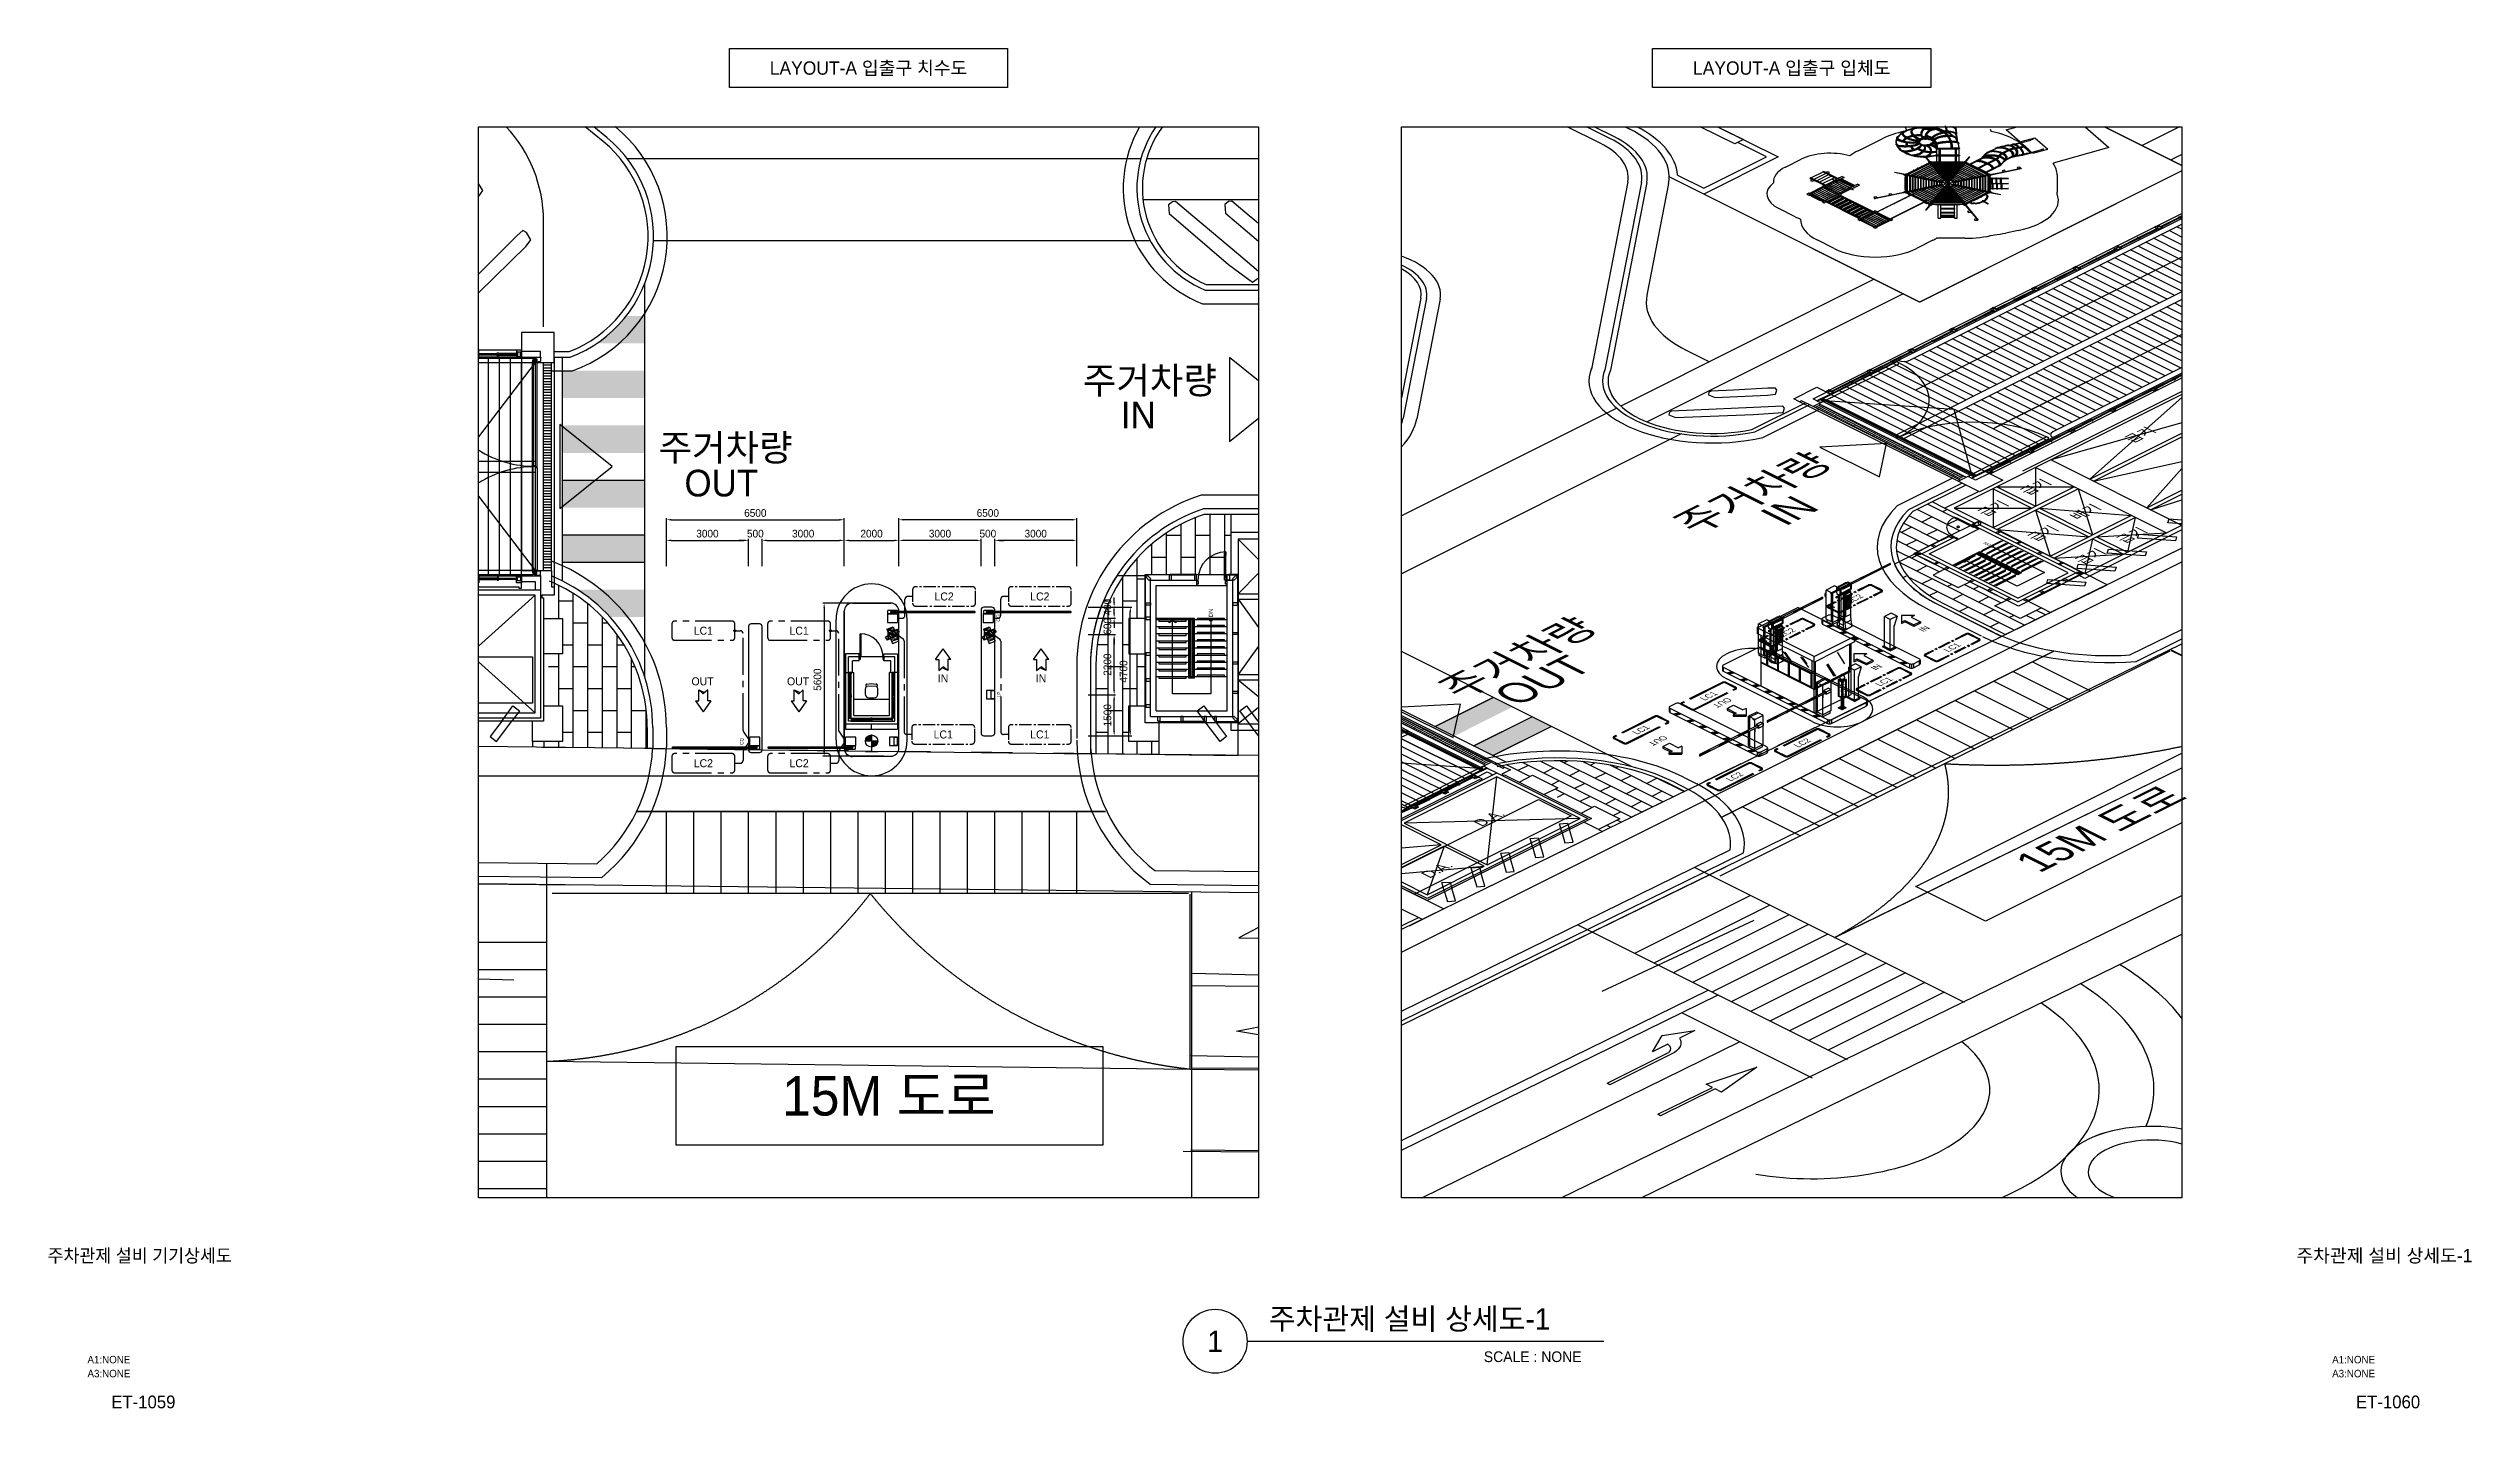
# Model space of a CAD drawing. Header units: millimetres. Extents: x 29838256 to 30236675, y -914750 to -833241.
# Drawn here: x 29901847 to 29990442, y -882980 to -833271 of the extents above; entities that cross this region are included whole.
import ezdxf
from ezdxf.enums import TextEntityAlignment as Align

# ---------------------------------------------------------------- set-up
doc = ezdxf.new("R2010")
doc.units = ezdxf.units.MM
doc.header["$LTSCALE"] = 600
doc.header["$MEASUREMENT"] = 0
doc.header["$PDSIZE"] = 1000
for name, pattern in [('CENTER', [2, 1.25, -0.25, 0.25, -0.25]), ('CENTER2', [1.125, 0.75, -0.125, 0.125, -0.125]), ('HIDDEN', [2, 1, -1]), ('HIDDEN2', [4.7625, 3.175, -1.5875])]:
    doc.linetypes.add(name, pattern=pattern)
doc.layers.get('0').update_dxf_attribs({"linetype": 'CONTINUOUS'})
doc.layers.get('DEFPOINTS').update_dxf_attribs({"linetype": 'CONTINUOUS'})
for name, color, linetype in [('e-plan', 9, 'CONTINUOUS'), ('e-text', 6, 'CONTINUOUS'), ('e-text-box', 7, 'CONTINUOUS'), ('Parking-D', 1, 'CONTINUOUS'), ('Parking-E', 7, 'CONTINUOUS'), ('Parking-S', 3, 'CONTINUOUS'), ('RXSYMBOL', 7, 'CONTINUOUS'), ('sheet', 7, 'CONTINUOUS'), ('TXT', 3, 'CONTINUOUS'), ('주차-기타', 7, 'CONTINUOUS')]:
    doc.layers.add(name, color=color, linetype=linetype)
doc.styles.add('돋움', font='Dotum.TTF')
doc.dimstyles.new('PARKING', dxfattribs={"dimscale": 1.5, "dimtxt": 80, "dimasz": 50, "dimexe": 15, "dimexo": 10, "dimgap": 30, "dimtad": 1, "dimdec": 0, "dimzin": 0, "dimdsep": 46, "dimtxsty": '돋움', "dimcen": 0.09, "dimclrd": 1, "dimclre": 1, "dimclrt": 3, "dimadec": 0, "dimazin": 0, "dimtfac": 1, "dimtdec": 0, "dimtix": 1, "dimtofl": 0, "dimtmove": 0, "dimatfit": 3, "dimfxl": 1, "dimtolj": 1, "dimtzin": 0, "dimarcsym": 0})

msp = doc.modelspace()

# ---------------------------------------------------------------- texts
at = {"layer": 'e-plan', "style": '돋움'}
for s, p in [('주거차량', (29944569, -845892.3)), ('IN', (29942335, -847158.3)), ('주거차량', (29929054.8, -848348.3)), ('OUT', (29927796.3, -849644.1))]:
    msp.add_text(s, height=975.9, dxfattribs=at).set_placement(p, align=Align.RIGHT)
at = {"layer": 'e-plan', "lineweight": 0, "extrusion": (0, -0.866025, 0.5), "style": '돋움'}
for s, p in [('급기', (29978320.5, -406296.4, 743904.3)), ('급기', (29974501.5, -410115.4, 743904.3)), ('급기', (29972945.6, -411671.3, 743904.3)), ('배기', (29976322.6, -411936.5, 743904.3)), ('급기', (29974766.7, -413492.4, 743904.3)), ('급기', (29978020, -413633.8, 743904.3)), ('급기', (29976503.2, -415186, 743904.3)), ('D.A.', (29954522.4, -434337.8, 743904.3)), ('D.A.', (29952618.9, -438105.8, 743904.3))]:
    msp.add_text(s, height=500.08, rotation=45, dxfattribs=at).set_placement(p, align=Align.MIDDLE_CENTER)
at = {"layer": 'e-plan', "extrusion": (0, -0.866025, 0.5), "style": '돋움'}
for s, p in [('주거차량', (29967228.2, -408466.5, 743904.3)), ('IN', (29966677.2, -411683.4, 743904.3)), ('주거차량', (29958639.6, -420528.5, 743904.3)), ('OUT', (29958385.8, -423344.4, 743904.3))]:
    msp.add_text(s, height=1440.24, rotation=45, dxfattribs=at).set_placement(p, align=Align.RIGHT)
for s, height, rotation, p in [('DN', 150.02, 135, (29972733.5, -414288, 743904.3)), ('15M 도로', 1440.24, 45, (29976890.9, -435092.2, 743904.3))]:
    msp.add_text(s, height=height, rotation=rotation, dxfattribs=at).set_placement(p, align=Align.MIDDLE_CENTER)
at = {"layer": 'e-plan', "style": '돋움'}
msp.add_text('DN', height=150.02, rotation=90, dxfattribs=at).set_placement((29944345.5, -853901.5), align=Align.MIDDLE_CENTER)
msp.add_text('15M 도로', height=1440.24, dxfattribs=at).set_placement((29932574.4, -871552), align=Align.MIDDLE_CENTER)
at = {"layer": 'e-text', "linetype": 'Continuous', "style": '돋움'}
for s, p in [('LAYOUT-A 입출구 치수도', (29931830.4, -833986.1)), ('LAYOUT-A 입출구 입체도', (29965587.5, -833986.1))]:
    msp.add_text(s, height=487.951, dxfattribs=at).set_placement(p, align=Align.MIDDLE_CENTER)
for s, p in [('CG', (29936636.6, -854220.3)), ('LP', (29936663.6, -856993.5)), ('CG', (29927260.1, -858726.6))]:
    msp.add_text(s, height=129.67, rotation=90, dxfattribs=at).set_placement(p)
for s, p in [('OUT', (29925359.7, -856548.2, 7479.4)), ('OUT', (29928850.7, -856548.2, 7479.4)), ('IN', (29934363.8, -856436.2, 4986.3)), ('IN', (29937948.3, -856436.5, 4986.3))]:
    msp.add_text(s, height=292.77, dxfattribs=at).set_placement(p)
at = {"layer": 'Parking-D', "color": 3, "char_height": 280, "attachment_point": 5, "style": '돋움'}
for insert in [(29927692.7, -850250.4, 1073.6), (29936194.1, -850250.4, 1073.6)]:
    msp.add_mtext('\\A1;6500', dxfattribs=dict(at, insert=insert))
at = {"layer": 'Parking-D', "color": 3, "insert": (29941156.8, -856041.9, 0), "char_height": 280, "attachment_point": 5, "rotation": 90, "style": '돋움'}
msp.add_mtext('\\A1;4700', dxfattribs=at)
at = {"layer": 'Parking-E', "extrusion": (0, -0.866025, 0.5), "style": '돋움'}
for s, rotation, p in [('IN', 45, (29970429.3, -415384.3, 746844.3)), ('IN', 45, (29968688, -416087.4, 748062)), ('OUT', 225, (29963045.5, -416330.8, 749424.3)), ('OUT', 225, (29960697, -417023.6, 750624.4)), ('OUT', 225, (29960697, -417023.6, 750624.4)), ('OUT', 225, (29960697, -417023.6, 750624.4)), ('OUT', 225, (29960696.9, -417023.6, 750624.4))]:
    msp.add_text(s, height=292.77, rotation=rotation, dxfattribs=at).set_placement(p, align=Align.MIDDLE_CENTER)
at = {"layer": 'Parking-E', "color": 3, "ltscale": 2, "extrusion": (0.866025, 0, 0.5), "style": '돋움'}
for s, p in [('주', (-856781.9, -14982008.4, 25953432.2)), ('차', (-856655.5, -14982009.7, 25953432.2)), ('출', (-856511.9, -14982019.5, 25953432.2)), ('의', (-856915.9, -14982015.2, 25953432.2))]:
    msp.add_text(s, height=73, rotation=269.38604, dxfattribs=at).set_placement(p)
at = {"layer": 'Parking-E', "color": 3, "ltscale": 2, "extrusion": (-0.706138, -0.037007, 0.707107), "style": '돋움'}
for s, p in [('출', (2423712.5, 21043535.6, -21215382.8)), ('차', (2423853.7, 21043527.6, -21215384.6)), ('주', (2423980.1, 21043526.3, -21215384.6)), ('의', (2424119.3, 21043520.3, -21215371.9))]:
    msp.add_text(s, height=73, rotation=89.38604, dxfattribs=at).set_placement(p)
at = {"layer": 'Parking-S', "color": 7, "style": '돋움'}
for s, p in [('LC2', (29934593.8, -853299.4)), ('LC2', (29938094.4, -853299.4)), ('LC1', (29925792.4, -854551.6)), ('LC1', (29929293, -854551.6)), ('LC1', (29934563.5, -858342.9)), ('LC1', (29938094.4, -858342.3)), ('LC2', (29925792.4, -859394.4)), ('LC2', (29929293, -859394.4))]:
    msp.add_text(s, height=292.77, dxfattribs=at).set_placement(p, align=Align.MIDDLE)
at = {"layer": 'Parking-S', "color": 7, "extrusion": (0, -0.866025, 0.5), "style": '돋움'}
for s, p in [('LC2', (29967887.6, -418282.4, 743904.3)), ('LC2', (29965412.3, -420757.7, 743904.3)), ('LC1', (29971453.4, -421848.3, 743904.3)), ('LC1', (29968957.1, -424345.5, 743904.3)), ('LC1', (29962549.4, -425391.4, 743904.3)), ('LC1', (29960074.1, -427866.7, 743904.3)), ('LC2', (29965973.8, -428815.8, 743904.3)), ('LC2', (29963498.5, -431291.1, 743904.3))]:
    msp.add_text(s, height=292.77, rotation=45, dxfattribs=at).set_placement(p, align=Align.MIDDLE)
at = {"layer": 'sheet', "style": '돋움'}
for s, p in [('A1:NONE', (29904842.9, -881328.7)), ('A1:NONE', (29986916.3, -881328.7)), ('A3:NONE', (29904842.9, -881838.8)), ('A3:NONE', (29986916.3, -881838.8))]:
    msp.add_text(s, height=273.25, dxfattribs=at).set_placement(p, align=Align.RIGHT)
at = {"layer": 'TXT', "style": '돋움', "width": 0.95}
msp.add_text('주차관제 설비 기기상세도', height=487.951, dxfattribs=at).set_placement((29905183.6, -877385.4), align=Align.MIDDLE)
at = {"layer": 'TXT', "style": '돋움'}
for s, height, p in [('주차관제 설비 상세도-1', 487.951, (29987257, -877385.4)), ('1', 780.7, (29944504.5, -880522.6))]:
    msp.add_text(s, height=height, dxfattribs=at).set_placement(p, align=Align.MIDDLE)
for s, height, p in [('주차관제 설비 상세도-1', 780.722, (29946465.6, -880093.9)), ('SCALE : NONE', 390.361, (29954328.2, -881281.5))]:
    msp.add_text(s, height=height, dxfattribs=at).set_placement(p)
for s, p in [('ET-1059', (29905316.6, -882739.2)), ('ET-1060', (29987390, -882739.2))]:
    msp.add_text(s, height=467.88, dxfattribs=at).set_placement(p, align=Align.MIDDLE_CENTER)

# ---------------------------------------------------------------- blocks, each defined once
blk = doc.blocks.new('*D1')
at = {"layer": 'DEFPOINTS', "color": 0, "transparency": 16777216}
for p in [(29932944, -851250), (29932944, -852232), (29935944, -852232)]:
    blk.add_point(p, dxfattribs=at)
at = {"layer": 'Parking-D', "color": 1, "lineweight": -2, "transparency": 16777216}
for p, q in [((29932944, -852197), (29932944, -851198)), ((29935769, -851250), (29933119, -851250)), ((29935944, -852197), (29935944, -851198))]:
    blk.add_line(p, q, dxfattribs=at)
at = {"layer": 'Parking-D', "color": 1, "transparency": 16777216}
for points in [[(29933119, -851221), (29933119, -851280), (29932944, -851250)], [(29935769, -851221), (29935769, -851280), (29935944, -851250)]]:
    blk.add_solid(points, dxfattribs=at)
at = {"layer": 'Parking-D', "color": 3, "transparency": 16777216, "insert": (29934444, -851005), "char_height": 280, "attachment_point": 5, "style": '돋움'}
blk.add_mtext('\\A1;3000', dxfattribs=at)
blk = doc.blocks.new('*D3')
at = {"layer": 'DEFPOINTS', "color": 0, "transparency": 16777216}
for p in [(29936444, -851250), (29936444, -852232), (29939445, -852232)]:
    blk.add_point(p, dxfattribs=at)
at = {"layer": 'Parking-D', "color": 1, "lineweight": -2, "transparency": 16777216}
for p, q in [((29936444, -852197), (29936444, -851198)), ((29939270, -851250), (29936619, -851250)), ((29939445, -852197), (29939445, -851198))]:
    blk.add_line(p, q, dxfattribs=at)
at = {"layer": 'Parking-D', "color": 1, "transparency": 16777216}
for points in [[(29936619, -851221), (29936619, -851280), (29936444, -851250)], [(29939270, -851221), (29939270, -851280), (29939445, -851250)]]:
    blk.add_solid(points, dxfattribs=at)
at = {"layer": 'Parking-D', "color": 3, "transparency": 16777216, "insert": (29937944, -851005), "char_height": 280, "attachment_point": 5, "style": '돋움'}
blk.add_mtext('\\A1;3000', dxfattribs=at)
blk = doc.blocks.new('*D4')
at = {"layer": 'DEFPOINTS', "color": 0, "transparency": 16777216}
for p in [(29935944, -851250), (29935944, -852232), (29936444, -852232)]:
    blk.add_point(p, dxfattribs=at)
at = {"layer": 'Parking-D', "color": 1, "lineweight": -2, "transparency": 16777216}
for p, q in [((29935769, -851250), (29935594, -851250)), ((29935944, -852197), (29935944, -851198)), ((29936444, -852197), (29936444, -851198)), ((29936619, -851250), (29936794, -851250))]:
    blk.add_line(p, q, dxfattribs=at)
at = {"layer": 'Parking-D', "color": 1, "transparency": 16777216}
for points in [[(29935769, -851221), (29935769, -851280), (29935944, -851250)], [(29936619, -851221), (29936619, -851280), (29936444, -851250)]]:
    blk.add_solid(points, dxfattribs=at)
at = {"layer": 'Parking-D', "color": 3, "transparency": 16777216, "insert": (29936194, -851005), "char_height": 280, "attachment_point": 5, "style": '돋움'}
blk.add_mtext('\\A1;500', dxfattribs=at)
blk = doc.blocks.new('*D5')
at = {"layer": 'DEFPOINTS', "color": 0, "transparency": 16777216}
for p in [(29930943, -851250), (29927943, -852232), (29930943, -852232)]:
    blk.add_point(p, dxfattribs=at)
at = {"layer": 'Parking-D', "color": 1, "lineweight": -2, "transparency": 16777216}
for p, q in [((29927943, -852197), (29927943, -851198)), ((29928118, -851250), (29930768, -851250)), ((29930943, -852197), (29930943, -851198))]:
    blk.add_line(p, q, dxfattribs=at)
at = {"layer": 'Parking-D', "color": 1, "transparency": 16777216}
for points in [[(29928118, -851221), (29928118, -851280), (29927943, -851250)], [(29930768, -851221), (29930768, -851280), (29930943, -851250)]]:
    blk.add_solid(points, dxfattribs=at)
at = {"layer": 'Parking-D', "color": 3, "transparency": 16777216, "insert": (29929443, -851005), "char_height": 280, "attachment_point": 5, "style": '돋움'}
blk.add_mtext('\\A1;3000', dxfattribs=at)
blk = doc.blocks.new('*D7')
at = {"layer": 'DEFPOINTS', "color": 0, "transparency": 16777216}
for p in [(29927443, -851250), (29924442, -852232), (29927443, -852232)]:
    blk.add_point(p, dxfattribs=at)
at = {"layer": 'Parking-D', "color": 1, "lineweight": -2, "transparency": 16777216}
for p, q in [((29924442, -852197), (29924442, -851198)), ((29924617, -851250), (29927268, -851250)), ((29927443, -852197), (29927443, -851198))]:
    blk.add_line(p, q, dxfattribs=at)
at = {"layer": 'Parking-D', "color": 1, "transparency": 16777216}
for points in [[(29924617, -851221), (29924617, -851280), (29924442, -851250)], [(29927268, -851221), (29927268, -851280), (29927443, -851250)]]:
    blk.add_solid(points, dxfattribs=at)
at = {"layer": 'Parking-D', "color": 3, "transparency": 16777216, "insert": (29925942, -851005), "char_height": 280, "attachment_point": 5, "style": '돋움'}
blk.add_mtext('\\A1;3000', dxfattribs=at)
blk = doc.blocks.new('*D8')
at = {"layer": 'DEFPOINTS', "color": 0, "transparency": 16777216}
for p in [(29927943, -851250), (29927443, -852232), (29927943, -852232)]:
    blk.add_point(p, dxfattribs=at)
at = {"layer": 'Parking-D', "color": 1, "lineweight": -2, "transparency": 16777216}
for p, q in [((29927268, -851250), (29927093, -851250)), ((29927443, -852197), (29927443, -851198)), ((29927943, -852197), (29927943, -851198)), ((29928118, -851250), (29928293, -851250))]:
    blk.add_line(p, q, dxfattribs=at)
at = {"layer": 'Parking-D', "color": 1, "transparency": 16777216}
for points in [[(29927268, -851221), (29927268, -851280), (29927443, -851250)], [(29928118, -851221), (29928118, -851280), (29927943, -851250)]]:
    blk.add_solid(points, dxfattribs=at)
at = {"layer": 'Parking-D', "color": 3, "transparency": 16777216, "insert": (29927693, -851005), "char_height": 280, "attachment_point": 5, "style": '돋움'}
blk.add_mtext('\\A1;500', dxfattribs=at)
blk = doc.blocks.new('*D9')
at = {"layer": 'DEFPOINTS', "color": 0, "transparency": 16777216}
for p in [(29932944, -851250), (29930943, -852232), (29932944, -852232)]:
    blk.add_point(p, dxfattribs=at)
at = {"layer": 'Parking-D', "color": 1, "lineweight": -2, "transparency": 16777216}
for p, q in [((29930943, -852197), (29930943, -851198)), ((29931118, -851250), (29932769, -851250)), ((29932944, -852197), (29932944, -851198))]:
    blk.add_line(p, q, dxfattribs=at)
at = {"layer": 'Parking-D', "color": 1, "transparency": 16777216}
for points in [[(29931118, -851221), (29931118, -851280), (29930943, -851250)], [(29932769, -851221), (29932769, -851280), (29932944, -851250)]]:
    blk.add_solid(points, dxfattribs=at)
at = {"layer": 'Parking-D', "color": 3, "transparency": 16777216, "insert": (29931943, -851005), "char_height": 280, "attachment_point": 5, "style": '돋움'}
blk.add_mtext('\\A1;2000', dxfattribs=at)
blk = doc.blocks.new('*D20')
at = {"layer": 'DEFPOINTS', "color": 0, "transparency": 16777216}
for p in [(29939831, -853691), (29940812, -853691), (29939831, -854092)]:
    blk.add_point(p, dxfattribs=at)
at = {"layer": 'Parking-D', "color": 1, "lineweight": -2, "transparency": 16777216}
for p, q in [((29939866, -853691), (29940865, -853691)), ((29940812, -853516), (29940812, -853341)), ((29939866, -854092), (29940865, -854092)), ((29940812, -854267), (29940812, -854442))]:
    blk.add_line(p, q, dxfattribs=at)
at = {"layer": 'Parking-D', "color": 1, "transparency": 16777216}
for points in [[(29940783, -853516), (29940842, -853516), (29940812, -853691)], [(29940783, -854267), (29940842, -854267), (29940812, -854092)]]:
    blk.add_solid(points, dxfattribs=at)
at = {"layer": 'Parking-D', "color": 3, "transparency": 16777216, "insert": (29940567, -853691), "char_height": 280, "attachment_point": 5, "rotation": 90, "style": '돋움'}
blk.add_mtext('\\A1;400', dxfattribs=at)
blk = doc.blocks.new('*D22')
at = {"layer": 'DEFPOINTS', "color": 0, "transparency": 16777216}
for p in [(29939831, -856892), (29940812, -856892), (29939831, -858392)]:
    blk.add_point(p, dxfattribs=at)
at = {"layer": 'Parking-D', "color": 1, "lineweight": -2, "transparency": 16777216}
for p, q in [((29939866, -856892), (29940865, -856892)), ((29940812, -858217), (29940812, -857067)), ((29939866, -858392), (29940865, -858392))]:
    blk.add_line(p, q, dxfattribs=at)
at = {"layer": 'Parking-D', "color": 1, "transparency": 16777216}
for points in [[(29940783, -857067), (29940842, -857067), (29940812, -856892)], [(29940783, -858217), (29940842, -858217), (29940812, -858392)]]:
    blk.add_solid(points, dxfattribs=at)
at = {"layer": 'Parking-D', "color": 3, "transparency": 16777216, "insert": (29940567, -857642), "char_height": 280, "attachment_point": 5, "rotation": 90, "style": '돋움'}
blk.add_mtext('\\A1;1500', dxfattribs=at)
blk = doc.blocks.new('*D23')
at = {"layer": 'DEFPOINTS', "color": 0, "transparency": 16777216}
for p in [(29939831, -854092), (29939831, -854692), (29940812, -854092)]:
    blk.add_point(p, dxfattribs=at)
at = {"layer": 'Parking-D', "color": 1, "lineweight": -2, "transparency": 16777216}
for p, q in [((29940812, -853917), (29940812, -853742)), ((29939866, -854092), (29940865, -854092)), ((29939866, -854692), (29940865, -854692)), ((29940812, -854867), (29940812, -855042))]:
    blk.add_line(p, q, dxfattribs=at)
at = {"layer": 'Parking-D', "color": 1, "transparency": 16777216}
for points in [[(29940783, -853917), (29940842, -853917), (29940812, -854092)], [(29940783, -854867), (29940842, -854867), (29940812, -854692)]]:
    blk.add_solid(points, dxfattribs=at)
at = {"layer": 'Parking-D', "color": 3, "transparency": 16777216, "insert": (29940567, -854392), "char_height": 280, "attachment_point": 5, "rotation": 90, "style": '돋움'}
blk.add_mtext('\\A1;600', dxfattribs=at)
blk = doc.blocks.new('*D24')
at = {"layer": 'DEFPOINTS', "color": 0, "transparency": 16777216}
for p in [(29939831, -854692), (29940812, -854692), (29939831, -856892)]:
    blk.add_point(p, dxfattribs=at)
at = {"layer": 'Parking-D', "color": 1, "lineweight": -2, "transparency": 16777216}
for p, q in [((29939866, -854692), (29940865, -854692)), ((29940812, -856717), (29940812, -854867)), ((29939866, -856892), (29940865, -856892))]:
    blk.add_line(p, q, dxfattribs=at)
at = {"layer": 'Parking-D', "color": 1, "transparency": 16777216}
for points in [[(29940783, -854867), (29940842, -854867), (29940812, -854692)], [(29940783, -856717), (29940842, -856717), (29940812, -856892)]]:
    blk.add_solid(points, dxfattribs=at)
at = {"layer": 'Parking-D', "color": 3, "transparency": 16777216, "insert": (29940567, -855792), "char_height": 280, "attachment_point": 5, "rotation": 90, "style": '돋움'}
blk.add_mtext('\\A1;2200', dxfattribs=at)
blk = doc.blocks.new('*D915')
at = {"layer": 'DEFPOINTS', "color": 0, "transparency": 16777216}
for p in [(29932418, -853541), (29930210, -859141), (29932418, -859141)]:
    blk.add_point(p, dxfattribs=at)
at = {"layer": 'Parking-D', "color": 1, "lineweight": -2, "transparency": 16777216}
for p, q in [((29932383, -853541), (29930158, -853541)), ((29930210, -853716), (29930210, -858966)), ((29932383, -859141), (29930158, -859141))]:
    blk.add_line(p, q, dxfattribs=at)
at = {"layer": 'Parking-D', "color": 1, "transparency": 16777216}
for points in [[(29930181, -853716), (29930239, -853716), (29930210, -853541)], [(29930181, -858966), (29930239, -858966), (29930210, -859141)]]:
    blk.add_solid(points, dxfattribs=at)
at = {"layer": 'Parking-D', "color": 3, "transparency": 16777216, "insert": (29929965, -856341), "char_height": 280, "attachment_point": 5, "rotation": 90, "style": '돋움'}
blk.add_mtext('\\A1;5600', dxfattribs=at)

# ---------------------------------------------------------------- dimensions: what is measured, and where the dimension line sits
at = {"layer": 'Parking-D'}
for base, p1, p2, angle, picture, middle in [((29927442.6557, -851250.3772, 1073.6262), (29924442.1569, -852231.9293, 1073.6262), (29927442.6557, -852231.9293, 1073.6262), 180, '*D7', (29925942.4063, -851005.1873, 1073.6262)), ((29927942.7, -851250.4, 1073.6), (29927442.7, -852231.9, 1073.6), (29927942.7, -852231.9, 1073.6), 180, '*D8', (29927692.7, -851005.2, 1073.6)), ((29930943.2377, -851250.3772, 1073.6262), (29927942.7389, -852231.9293, 1073.6262), (29930943.2377, -852231.9293, 1073.6262), 180, '*D5', (29929442.9883, -851005.1873, 1073.6262)), ((29932943.6, -851250.4, 1073.6), (29930943.2, -852231.9, 1073.6), (29932943.6, -852231.9, 1073.6), 180, '*D9', (29931943.4, -851005.2, 1073.6)), ((29930210, -859141.5), (29932418.4, -853541.5), (29932418.4, -859141.5), 90, '*D915', (29929964.8, -856341.5)), ((29940812.341, -854091.5458), (29939830.7889, -854691.9655), (29939830.7889, -854091.5458), 270, '*D23', (29940567.151, -854391.7556)), ((29940812.3, -854692), (29939830.8, -856892), (29939830.8, -854692), 270, '*D24', (29940567.2, -855792)), ((29940812.3, -856892), (29939830.8, -858392.3), (29939830.8, -856892), 270, '*D22', (29940567.2, -857642.1))]:
    dim = msp.add_linear_dim(base=base, p1=p1, p2=p2, angle=angle, dimstyle='PARKING', override={"dimscale": 3.5, "dimtmove": 1}, dxfattribs=at)
    dim.commit()
    dim.dimension.update_dxf_attribs({"geometry": picture, "text_midpoint": middle})
for base, p1, p2, picture, middle in [((29932943.5703, -851250.3772, 1073.6262), (29935944.0691, -852231.9293, 1073.6262), (29932943.5703, -852231.9293, 1073.6262), '*D1', (29934443.8197, -851005.1873, 1073.6262)), ((29935944.1, -851250.4, 1073.6), (29936444.2, -852231.9, 1073.6), (29935944.1, -852231.9, 1073.6), '*D4', (29936194.1, -851005.2, 1073.6)), ((29936444.1522, -851250.3772, 1073.6262), (29939444.6511, -852231.9293, 1073.6262), (29936444.1522, -852231.9293, 1073.6262), '*D3', (29937944.4017, -851005.1873, 1073.6262))]:
    dim = msp.add_linear_dim(base=base, p1=p1, p2=p2, dimstyle='PARKING', override={"dimscale": 3.5, "dimtmove": 1}, dxfattribs=at)
    dim.commit()
    dim.dimension.update_dxf_attribs({"geometry": picture, "text_midpoint": middle})
dim = msp.add_linear_dim(base=(29940812.3, -853691.5), p1=(29939830.8, -854091.5), p2=(29939830.8, -853691.5), angle=270, dimstyle='PARKING', override={"dimscale": 3.5, "dimtmove": 1}, dxfattribs=at)
dim.commit()
dim.dimension.update_dxf_attribs({"geometry": '*D20', "text_midpoint": (29940812.3, -853691.5), "dimtype": 160})

# ---------------------------------------------------------------- hatches: boundary and pattern name
at = {"layer": 'e-plan'}
for points in [[(29923648.1, -843049.7), (29922970.2, -843049.7, -0.0786049), (29921894.4, -844049.9), (29923648.1, -844049.9)], [(29923648.1, -853051.4), (29921194.6, -853051.4, -0.0647681), (29922376.3, -854051.5), (29923648.1, -854051.5)]]:
    msp.add_hatch(color=253, dxfattribs=at).paths.add_polyline_path(points)
at = {"layer": 'e-plan', "extrusion": (0, -0.866025, 0.5)}
h = msp.add_hatch(color=256, dxfattribs=at)
h.dxf.hatch_style = 1
h.paths.add_polyline_path([(29971624, -413046.9, 1), (29971720.6, -413021.1, 1)])
msp.add_hatch(color=253, dxfattribs=at).paths.add_polyline_path([(29957497.1, -428322.1), (29955762.1, -430057, -0.0647681), (29957305, -429928.6), (29958204.3, -429029.3)])
at = {"layer": 'Parking-E', "ltscale": 2}
for points in [[(29967019.3, -854317.6), (29966808.9, -854362.5), (29966950.4, -854433.2), (29967160.8, -854388.4)], [(29967513.1, -854564.5), (29967302.7, -854609.4), (29967444.2, -854680.1), (29967654.6, -854635.3)], [(29967941.9, -854778.9), (29967731.5, -854823.8), (29967872.9, -854894.5), (29968083.4, -854849.7)], [(29968385.6, -855000.8), (29968175.2, -855045.6), (29968316.7, -855116.3), (29968527.1, -855071.5)], [(29968829.3, -855222.6), (29968618.9, -855267.5), (29968760.4, -855338.2), (29968970.8, -855293.4)], [(29969273, -855444.5), (29969062.6, -855489.3), (29969204.1, -855560), (29969414.5, -855515.2)], [(29969716.7, -855666.3), (29969506.3, -855711.2), (29969647.8, -855781.9), (29969858.2, -855737.1)], [(29963384.2, -856036.2), (29963173.8, -856081), (29963315.2, -856151.7), (29963525.6, -856106.9)], [(29963878, -856283.1), (29963667.6, -856327.9), (29963809, -856398.6), (29964019.5, -856353.8)], [(29964306.8, -856497.5), (29964096.4, -856542.3), (29964237.8, -856613), (29964448.2, -856568.2)], [(29961439.3, -857539), (29961228.9, -857583.9), (29961370.4, -857654.6), (29961580.8, -857609.8)], [(29964750.5, -856719.3), (29964540.1, -856764.2), (29964681.5, -856834.9), (29964891.9, -856790.1)], [(29965194.2, -856941.2), (29964983.8, -856986), (29965125.2, -857056.7), (29965335.6, -857011.9)], [(29965637.9, -857163), (29965427.5, -857207.9), (29965568.9, -857278.6), (29965779.3, -857233.8)], [(29966081.6, -857384.9), (29965871.2, -857429.7), (29966012.6, -857500.4), (29966223.1, -857455.6)], [(29961933.1, -857786), (29961722.7, -857830.8), (29961864.2, -857901.5), (29962074.6, -857856.7)], [(29962361.9, -858000.3), (29962151.5, -858045.2), (29962292.9, -858115.9), (29962503.4, -858071.1)], [(29962805.6, -858222.2), (29962595.2, -858267), (29962736.7, -858337.7), (29962947.1, -858292.9)], [(29963249.3, -858444), (29963038.9, -858488.9), (29963180.4, -858559.6), (29963390.8, -858514.8)], [(29966525.3, -857606.8), (29966314.9, -857651.6), (29966456.4, -857722.3), (29966666.8, -857677.5)], [(29963693, -858665.9), (29963482.6, -858710.7), (29963624.1, -858781.4), (29963834.5, -858736.6)], [(29964136.7, -858887.8), (29963926.3, -858932.6), (29964067.8, -859003.3), (29964278.2, -858958.5)]]:
    msp.add_hatch(color=3, dxfattribs=at).paths.add_polyline_path(points)
h = msp.add_hatch(dxfattribs=at)
h.set_pattern_fill('ANSI31', color=1, scale=30.004988, style=0)
h.set_pattern_definition([(135, (40301353.9583, -373869.4856), (2.6520913389, 2.6520913389), [])])
edge = h.paths.add_edge_path()
edge.add_ellipse((29965754.3, -857340.6), major_axis=(-0.7, 30.7), ratio=0.39657, start_angle=204.155447, end_angle=360, ccw=False)
edge.add_line((29965759.9, -857368.5), (29965406.3, -857545.3))
edge.add_ellipse((29965400.7, -857517.4), major_axis=(-0.7, 30.7), ratio=0.39657, start_angle=204.155447, end_angle=360)
edge.add_line((29965400, -857486.7), (29965753.6, -857309.9))
h = msp.add_hatch(dxfattribs=at)
h.set_pattern_fill('ANSI31', color=1, scale=30.004988, style=0)
h.set_pattern_definition([(135, (40302061.1827, -373515.8735), (2.6520913389, 2.6520913389), [])])
edge = h.paths.add_edge_path()
edge.add_ellipse((29966461.5, -856987), major_axis=(-0.7, 30.7), ratio=0.39657, start_angle=204.155447, end_angle=360, ccw=False)
edge.add_line((29966467.1, -857014.9), (29966113.5, -857191.7))
edge.add_ellipse((29966107.9, -857163.8), major_axis=(-0.7, 30.7), ratio=0.39657, start_angle=204.155447, end_angle=360)
edge.add_line((29966107.2, -857133.1), (29966460.8, -856956.3))
h = msp.add_hatch(dxfattribs=at)
h.set_pattern_fill('ANSI31', color=1, scale=30.004988, style=0)
h.set_pattern_definition([(135, (40299584.9863, -374753.9716), (2.6520913389, 2.6520913389), [])])
edge = h.paths.add_edge_path()
edge.add_ellipse((29963985.3, -858225.1), major_axis=(-0.7, 30.7), ratio=0.39657, start_angle=204.155447, end_angle=360, ccw=False)
edge.add_line((29963990.9, -858252.9), (29963637.3, -858429.8))
edge.add_ellipse((29963631.7, -858401.9), major_axis=(-0.7, 30.7), ratio=0.39657, start_angle=204.155447, end_angle=360)
edge.add_line((29963631, -858371.2), (29963984.6, -858194.4))
h = msp.add_hatch(dxfattribs=at)
h.set_pattern_fill('ANSI31', color=1, scale=30.004988, style=0)
h.set_pattern_definition([(135, (40300646.734, -374223.098), (2.6520913389, 2.6520913389), [])])
edge = h.paths.add_edge_path()
edge.add_ellipse((29965047, -857694.2), major_axis=(-0.7, 30.7), ratio=0.39657, start_angle=204.155447, end_angle=360, ccw=False)
edge.add_line((29965052.6, -857722.1), (29964699, -857898.9))
edge.add_ellipse((29964693.4, -857871), major_axis=(-0.7, 30.7), ratio=0.39657, start_angle=204.155447, end_angle=360)
edge.add_line((29964692.7, -857840.4), (29965046.4, -857663.5))
h = msp.add_hatch(dxfattribs=at)
h.set_pattern_fill('ANSI31', color=1, scale=30.004988, style=0)
h.set_pattern_definition([(135, (40298170.5376, -375461.196), (2.6520913389, 2.6520913389), [])])
edge = h.paths.add_edge_path()
edge.add_ellipse((29962570.9, -858932.3), major_axis=(-0.7, 30.7), ratio=0.39657, start_angle=204.155447, end_angle=360, ccw=False)
edge.add_line((29962576.5, -858960.2), (29962222.8, -859137))
edge.add_ellipse((29962217.2, -859109.1), major_axis=(-0.7, 30.7), ratio=0.39657, start_angle=204.155447, end_angle=360)
edge.add_line((29962216.6, -859078.5), (29962570.2, -858901.6))
h = msp.add_hatch(dxfattribs=at)
h.set_pattern_fill('ANSI31', color=1, scale=30.004988, style=0)
h.set_pattern_definition([(135, (40298877.762, -375107.584), (2.6520913389, 2.6520913389), [])])
edge = h.paths.add_edge_path()
edge.add_ellipse((29963278.1, -858578.7), major_axis=(-0.7, 30.7), ratio=0.39657, start_angle=204.155447, end_angle=360, ccw=False)
edge.add_line((29963283.7, -858606.6), (29962930.1, -858783.4))
edge.add_ellipse((29962924.5, -858755.5), major_axis=(-0.7, 30.7), ratio=0.39657, start_angle=204.155447, end_angle=360)
edge.add_line((29962923.8, -858724.8), (29963277.4, -858548))
at = {"layer": 'Parking-S'}
h = msp.add_hatch(color=3, dxfattribs=at)
h.paths.add_polyline_path([(29932166.1, -858582.7), (29931942.2, -858582.7), (29931942.2, -858806.6, 0.4142136)])
h.paths.add_polyline_path([(29931942.2, -858358.7, 0.4142136), (29931718.2, -858582.7), (29931942.2, -858582.7)])

# ---------------------------------------------------------------- linework, layer by layer
at = {"color": 4}
for p, q in [((29926942.6, -854551.6), (29927142.6, -854551.6)), ((29930443.2, -854551.6), (29930643.2, -854551.6))]:
    msp.add_line(p, q, dxfattribs=at)
for centre in [(29926942.6, -854551.6), (29930443.2, -854551.6)]:
    msp.add_circle(centre, 38.2, dxfattribs=at)
for centre in [(29927142.6, -854651.6), (29930643.2, -854651.6)]:
    msp.add_arc(centre, 100, 0, 90, dxfattribs=at)
at = {"layer": 'e-plan'}
for p, q in [((29922130.8, -836673.9), (29921470.4, -836130.4)), ((29922257.9, -836519.5), (29921785.2, -836130.4)), ((29922575.7, -836133.3), (29922572.2, -836130.4)), ((29941791.8, -837298.8), (29923026.7, -837298.8)), ((29946094.7, -837298.8), (29941999.9, -837298.8)), ((29917561.6, -838702), (29917733.9, -838461)), ((29917576.2, -838200.7), (29917566.1, -838194.6)), ((29917733.9, -838461), (29917576.2, -838200.7)), ((29946094.7, -838799), (29941866.8, -838799)), ((29942940.1, -838871.5), (29942804.4, -838988)), ((29942804.4, -838988), (29942825.4, -839300.2)), ((29943061, -838867.2), (29942940.1, -838871.5)), ((29943688.8, -839394.6), (29943061, -838867.2)), ((29944996.8, -838862.2), (29944861.2, -838978.7)), ((29944861.2, -838978.7), (29944882.1, -839290.8)), ((29945117.8, -838857.9), (29944996.8, -838862.2)), ((29945745.6, -839385.3), (29945117.8, -838857.9)), ((29919947.4, -843449.8), (29919947.4, -839569.8)), ((29942825.4, -839300.2), (29944996.2, -841164.9)), ((29945362.6, -840806.7), (29943688.8, -839394.6)), ((29944882.1, -839290.8), (29946094.7, -840308.4)), ((29946094.7, -839665.6), (29945745.6, -839385.3)), ((29918985.6, -840104), (29917566.1, -841515.8)), ((29917566.1, -842204.6), (29919310.4, -840500.2)), ((29919193.1, -839919), (29918985.6, -840104)), ((29919325, -839999), (29919193.1, -839919)), ((29919310.4, -840500.2), (29919482.7, -840259.3)), ((29919482.7, -840259.3), (29919325, -839999)), ((29942128.4, -840299.3), (29923958, -840299.3)), ((29942118.6, -840299.3), (29942118.6, -840281.2)), ((29944996.2, -841164.9), (29945873.1, -841818.4)), ((29946094.7, -841422.7), (29945362.6, -840806.7)), ((29923648.1, -856238.7), (29923648.1, -841863.2)), ((29944139.7, -842099.5), (29946094.7, -842099.5)), ((29944179.6, -841899.5), (29946094.7, -841899.5)), ((29945873.1, -841818.4), (29946094.7, -841656.2)), ((29944044.2, -842599.6), (29946094.7, -842599.6)), ((29919141.3, -844299.9), (29917566.1, -844299.9)), ((29917586, -844299.9), (29917566.1, -844299.9)), ((29917584.8, -844301.1), (29917566.1, -844301.1)), ((29917584.8, -844548.8), (29917584.8, -844301.1)), ((29917586, -844550), (29917586, -844299.9)), ((29919141.3, -844299.9), (29918961.2, -844299.9)), ((29918961.2, -844299.9), (29918961.2, -844550)), ((29919140.1, -844301.1), (29918962.4, -844301.1)), ((29918962.4, -844301.1), (29918962.4, -844548.8)), ((29919140.1, -844548.8), (29919140.1, -844301.1)), ((29920341.5, -843649.8), (29919141.3, -843649.8)), ((29919141.3, -843649.8), (29919141.3, -844750)), ((29919141.3, -844550), (29919141.3, -844299.9)), ((29920341.5, -844750), (29920341.5, -843649.8)), ((29917566.1, -844548.8), (29917584.8, -844548.8)), ((29919141.3, -844550), (29917566.1, -844550)), ((29917566.1, -844550), (29917586, -844550)), ((29919561.3, -844600), (29917566.1, -844600)), ((29917566.1, -844746), (29919546.3, -844746)), ((29919641.4, -844750), (29917566.1, -847469.3)), ((29917586, -844474.9), (29917586, -844424.9)), ((29917586, -844424.9), (29918248.6, -844424.9)), ((29917586, -844452.4), (29917586, -844447.4)), ((29917586, -844447.4), (29918248.6, -844447.4)), ((29918248.6, -844452.4), (29917586, -844452.4)), ((29918248.6, -844474.9), (29917586, -844474.9)), ((29917941.1, -852551.3), (29917941.1, -844550)), ((29918248.6, -844399.9), (29918298.6, -844399.9)), ((29918248.6, -844499.9), (29918248.6, -844399.9)), ((29918248.6, -844424.9), (29918248.6, -844474.9)), ((29918248.6, -844447.4), (29918248.6, -844452.4)), ((29918298.6, -844499.9), (29918248.6, -844499.9)), ((29918298.6, -844399.9), (29918298.6, -844499.9)), ((29918961.2, -844424.9), (29918298.6, -844424.9)), ((29918298.6, -844424.9), (29918298.6, -844474.9)), ((29918961.2, -844447.4), (29918298.6, -844447.4)), ((29918298.6, -844447.4), (29918298.6, -844452.4)), ((29918298.6, -844452.4), (29918961.2, -844452.4)), ((29918298.6, -844474.9), (29918961.2, -844474.9)), ((29918341.1, -852551.3), (29918341.1, -844550)), ((29918741.2, -852551.3), (29918741.2, -844550)), ((29918961.2, -844474.9), (29918961.2, -844424.9)), ((29918961.2, -844452.4), (29918961.2, -844447.4)), ((29918961.2, -844550), (29919141.3, -844550)), ((29918962.4, -844548.8), (29919140.1, -844548.8)), ((29919101.3, -844374.9), (29919001.3, -844374.9)), ((29919001.3, -844374.9), (29919001.3, -844525)), ((29919001.3, -844525), (29919101.3, -844525)), ((29919101.3, -844525), (29919101.3, -844374.9)), ((29919841.4, -844349.9), (29919140.1, -844349.9)), ((29919140.1, -844550), (29919841.4, -844550)), ((29919141.3, -844550), (29919141.3, -852351.3)), ((29919141.3, -852351.3), (29919141.3, -844750)), ((29919141.3, -844750), (29920341.5, -844750)), ((29919541.3, -852351.3), (29919541.3, -844750)), ((29919546.3, -844746), (29919546.3, -844726)), ((29919546.3, -844726), (29919561.3, -844726)), ((29919561.3, -844620), (29919561.3, -844600)), ((29919676.4, -844620), (29919561.3, -844620)), ((29919561.3, -844650), (29919591.4, -844650)), ((29919561.3, -844726), (29919561.3, -844650)), ((29919697.4, -844750), (29919571.3, -844750)), ((29919571.3, -844750), (29919571.3, -848498.1)), ((29919606.4, -844620), (29919591.4, -844635)), ((29919591.4, -844635), (29919591.4, -844750)), ((29919591.4, -844650), (29919591.4, -844736)), ((29919591.4, -844736), (29919691.4, -844736)), ((29919651.4, -844620), (29919606.4, -844620)), ((29919617.4, -844570), (29919617.4, -844555)), ((29919617.4, -844555), (29919847.4, -844555)), ((29919847.4, -844570), (29919617.4, -844570)), ((29919621.4, -844720), (29919621.4, -844750)), ((29919641.4, -844720), (29919621.4, -844720)), ((29919627.4, -844670), (29919627.4, -844570)), ((29919657.4, -844700), (29919627.4, -844670)), ((29919641.4, -844620), (29919707.4, -844620)), ((29919641.4, -844720), (29919707.4, -844720)), ((29919641.4, -844750), (29919641.4, -852351.2)), ((29919707.4, -844700), (29919657.4, -844700)), ((29919691.4, -844635), (29919676.4, -844620)), ((29919691.4, -844736), (29919691.4, -844635)), ((29919697.4, -844765), (29919697.4, -844750)), ((29919717.4, -844765), (29919697.4, -844765)), ((29919707.4, -844620), (29919707.4, -844720)), ((29919707.4, -844750), (29919707.4, -844700)), ((29919757.4, -844750), (29919707.4, -844750)), ((29919707.4, -844750), (29919707.4, -844750)), ((29919717.4, -848543.1), (29919717.4, -844765)), ((29919807.4, -844730), (29919757.4, -844730)), ((29919757.4, -844730), (29919757.4, -844750)), ((29919837.4, -844700), (29919807.4, -844730)), ((29919837.4, -844570), (29919837.4, -844700)), ((29919841.4, -844550), (29919841.4, -844349.9)), ((29919847.4, -844555), (29919847.4, -844570)), ((29919941.4, -852351.3), (29919941.4, -844750)), ((29920241.5, -844850.1), (29919941.4, -844850.1)), ((29920241.5, -844950.1), (29919941.4, -844950.1)), ((29920241.5, -845050.1), (29919941.4, -845050.1)), ((29920241.5, -845150.1), (29919941.4, -845150.1)), ((29920241.5, -852351.3), (29920241.5, -844750)), ((29920241.5, -845050), (29921011.9, -845050)), ((29920341.5, -844349.9), (29920886.8, -844349.9)), ((29920341.5, -844550), (29920341.5, -852951.4)), ((29920341.5, -844550), (29920923.5, -844550)), ((29920641.5, -852734.8), (29920641.5, -844550)), ((29946094.7, -845415.8), (29945032.5, -844561.9)), ((29945032.5, -844561.9), (29945032.5, -847638.6)), ((29920241.5, -845250.1), (29919941.4, -845250.1)), ((29920241.5, -845350.1), (29919941.4, -845350.1)), ((29920241.5, -845450.2), (29919941.4, -845450.2)), ((29920241.5, -845550.2), (29919941.4, -845550.2)), ((29920241.5, -845650.2), (29919941.4, -845650.2)), ((29920241.5, -845750.2), (29919941.4, -845750.2)), ((29920241.5, -845850.2), (29919941.4, -845850.2)), ((29920241.5, -845950.2), (29919941.4, -845950.2)), ((29920241.5, -846050.3), (29919941.4, -846050.3)), ((29920241.5, -846150.3), (29919941.4, -846150.3)), ((29920241.5, -846250.3), (29919941.4, -846250.3)), ((29920241.5, -846350.3), (29919941.4, -846350.3)), ((29920241.5, -846450.3), (29919941.4, -846450.3)), ((29920241.5, -846550.3), (29919941.4, -846550.3)), ((29920241.5, -846650.4), (29919941.4, -846650.4)), ((29920241.5, -846750.4), (29919941.4, -846750.4)), ((29920241.5, -846850.4), (29919941.4, -846850.4)), ((29920241.5, -846950.4), (29919941.4, -846950.4)), ((29945032.5, -847638.6), (29946094.7, -846784.6)), ((29920241.5, -847050.4), (29919941.4, -847050.4)), ((29920241.5, -847150.4), (29919941.4, -847150.4)), ((29920241.5, -847250.5), (29919941.4, -847250.5)), ((29920241.5, -847350.5), (29919941.4, -847350.5)), ((29920241.5, -847450.5), (29919941.4, -847450.5)), ((29920241.5, -847550.5), (29919941.4, -847550.5)), ((29920241.5, -847650.5), (29919941.4, -847650.5)), ((29920241.5, -847750.5), (29919941.4, -847750.5)), ((29920241.5, -847850.6), (29919941.4, -847850.6)), ((29922454.9, -848550.6), (29920541.5, -847012.3)), ((29920541.5, -847012.3), (29920541.5, -850089)), ((29917566.1, -848350.6), (29919641.4, -848350.6)), ((29919571.3, -848498.1), (29919591.4, -848498.1)), ((29919571.3, -848558.1), (29919580.2, -848558.1)), ((29919571.3, -852351.3), (29919571.3, -848558.1)), ((29919580.2, -848558.1), (29919580.2, -848506.9)), ((29919580.2, -848506.9), (29919586.4, -848506.9)), ((29919586.4, -848506.9), (29919586.4, -848538.1)), ((29919586.4, -848538.1), (29919591.4, -848538.1)), ((29919591.4, -848498.1), (29919591.4, -848528.1)), ((29919591.4, -848528.1), (29919691.4, -848563.1)), ((29919591.4, -848538.1), (29919691.4, -848573.1)), ((29919691.4, -848563.1), (29919702.4, -848563.1)), ((29919691.4, -848573.1), (29919697.4, -848573.1)), ((29919697.4, -848573.1), (29919697.4, -848603.1)), ((29919697.4, -848603.1), (29919717.4, -848603.1)), ((29919702.4, -848563.1), (29919702.4, -848594.4)), ((29919702.4, -848594.4), (29919708.6, -848594.4)), ((29919708.6, -848594.4), (29919708.6, -848543.1)), ((29919708.6, -848543.1), (29919717.4, -848543.1)), ((29919717.4, -848603.1), (29919717.4, -852336.3)), ((29920241.5, -847950.6), (29919941.4, -847950.6)), ((29920241.5, -848050.6), (29919941.4, -848050.6)), ((29920241.5, -848150.6), (29919941.4, -848150.6)), ((29920241.5, -848250.6), (29919941.4, -848250.6)), ((29920241.5, -848350.6), (29919941.4, -848350.6)), ((29920241.5, -848450.7), (29919941.4, -848450.7)), ((29920241.5, -848550.7), (29919941.4, -848550.7)), ((29920241.5, -848650.7), (29919941.4, -848650.7)), ((29920541.5, -850089), (29922454.9, -848550.6)), ((29917566.1, -848750.7), (29919641.4, -848750.7)), ((29920241.5, -848750.7), (29919941.4, -848750.7)), ((29920241.5, -848850.7), (29919941.4, -848850.7)), ((29920241.5, -848950.7), (29919941.4, -848950.7)), ((29920241.5, -849050.8), (29919941.4, -849050.8)), ((29920241.5, -849150.8), (29919941.4, -849150.8)), ((29920241.5, -849250.8), (29919941.4, -849250.8)), ((29920241.5, -849350.8), (29919941.4, -849350.8)), ((29920241.5, -849450.8), (29919941.4, -849450.8)), ((29920241.5, -849550.8), (29919941.4, -849550.8)), ((29920641.5, -849050.7), (29923642, -849050.7)), ((29920647.6, -849050.7), (29923648.1, -849050.7)), ((29946094.7, -849600.8), (29943996.5, -849600.8)), ((29917566.1, -849632), (29919641.4, -852351.2)), ((29920241.5, -849650.9), (29919941.4, -849650.9)), ((29920241.5, -849750.9), (29919941.4, -849750.9)), ((29920241.5, -849850.9), (29919941.4, -849850.9)), ((29920241.5, -849950.9), (29919941.4, -849950.9)), ((29920241.5, -850050.9), (29919941.4, -850050.9)), ((29920241.5, -850150.9), (29919941.4, -850150.9)), ((29920241.5, -850250.9), (29919941.4, -850250.9)), ((29920241.5, -850351), (29919941.4, -850351)), ((29920241.5, -850451), (29919941.4, -850451)), ((29943791.8, -852501.3), (29943791.8, -850416.8)), ((29946094.7, -850100.9), (29944074.9, -850100.9)), ((29946094.7, -850300.9), (29944107.2, -850300.9)), ((29944325.3, -852501.3), (29944325.3, -850300.9)), ((29944858.8, -852501.3), (29944858.8, -850300.9)), ((29945095.6, -850951), (29945095.6, -850300.9)), ((29920241.5, -850551), (29919941.4, -850551)), ((29920241.5, -850651), (29919941.4, -850651)), ((29920241.5, -850751), (29919941.4, -850751)), ((29920241.5, -850851), (29919941.4, -850851)), ((29920241.5, -850951.1), (29919941.4, -850951.1)), ((29920241.5, -851051.1), (29919941.4, -851051.1)), ((29920241.5, -851151.1), (29919941.4, -851151.1)), ((29920241.5, -851251.1), (29919941.4, -851251.1)), ((29920241.5, -851351.1), (29919941.4, -851351.1)), ((29920641.5, -851051), (29923642, -851051)), ((29920647.6, -851051), (29923648.1, -851051)), ((29942191.3, -852501.3), (29942191.3, -851382.2)), ((29942724.8, -852501.3), (29942724.8, -850979.2)), ((29943258.3, -851072.9), (29942724.8, -851072.9)), ((29943258.3, -852501.3), (29943258.3, -850662.5)), ((29944325.3, -851072.9), (29943791.8, -851072.9)), ((29945095.6, -851072.9), (29944858.8, -851072.9)), ((29945095.6, -852501.3), (29945095.6, -850951)), ((29945095.6, -850951), (29946094.7, -850951)), ((29945345.6, -851201.1), (29946094.7, -851950.1)), ((29946094.7, -851201.1), (29945345.6, -851201.1)), ((29945345.6, -851201.1), (29945345.6, -852501.3)), ((29946094.7, -851201.1), (29945345.6, -851201.1)), ((29945345.6, -851201.1), (29945345.6, -857952.2)), ((29920241.5, -851451.1), (29919941.4, -851451.1)), ((29920241.5, -851551.2), (29919941.4, -851551.2)), ((29920241.5, -851651.2), (29919941.4, -851651.2)), ((29920241.5, -851751.2), (29919941.4, -851751.2)), ((29920241.5, -851851.2), (29919941.4, -851851.2)), ((29920241.5, -851951.2), (29919941.4, -851951.2)), ((29920241.5, -852051.2), (29919941.4, -852051.2)), ((29920241.5, -852151.3), (29919941.4, -852151.3)), ((29920241.5, -852251.3), (29919941.4, -852251.3)), ((29920641.5, -852051.2), (29923642, -852051.2)), ((29920647.6, -852051.2), (29923648.1, -852051.2)), ((29941657.8, -854101.5), (29941657.8, -851898.1)), ((29942724.8, -851873), (29942191.3, -851873)), ((29943791.8, -851873), (29943258.3, -851873)), ((29944858.8, -851873), (29944325.3, -851873)), ((29944845.6, -851791.2), (29944845.6, -851671.1)), ((29944845.6, -851671.1), (29944900.6, -851671.1)), ((29944845.6, -852581.3), (29944845.6, -851791.2)), ((29944900.6, -851791.2), (29944845.6, -851791.2)), ((29944845.6, -851791.2), (29944845.6, -851791.2)), ((29944865, -852581.3), (29944865, -851791.2)), ((29944881, -852581.3), (29944881, -851791.2)), ((29944900.6, -851671.1), (29944900.6, -851791.2)), ((29944900.6, -852581.3), (29944900.6, -851791.2)), ((29919546.3, -852355.3), (29917566.1, -852355.3)), ((29917566.1, -852501.3), (29919561.3, -852501.3)), ((29917566.1, -852551.3), (29919141.3, -852551.3)), ((29917566.1, -852551.3), (29917586, -852551.3)), ((29917566.1, -852552.5), (29917584.8, -852552.5)), ((29917584.8, -852800.1), (29917566.1, -852800.1)), ((29917586, -852801.3), (29917566.1, -852801.3)), ((29917566.1, -852951.4), (29919041.3, -852951.4)), ((29917566.1, -853051.4), (29919841.4, -853051.4)), ((29917584.8, -852552.5), (29917584.8, -852800.1)), ((29917586, -852551.3), (29917586, -852801.3)), ((29917586, -852626.3), (29917586, -852676.3)), ((29918248.6, -852626.3), (29917586, -852626.3)), ((29917586, -852648.8), (29917586, -852653.8)), ((29918248.6, -852648.8), (29917586, -852648.8)), ((29917586, -852653.8), (29918248.6, -852653.8)), ((29917586, -852676.3), (29918248.6, -852676.3)), ((29918298.6, -852601.3), (29918248.6, -852601.3)), ((29918248.6, -852601.3), (29918248.6, -852701.3)), ((29918248.6, -852676.3), (29918248.6, -852626.3)), ((29918248.6, -852653.8), (29918248.6, -852648.8)), ((29918248.6, -852701.3), (29918298.6, -852701.3)), ((29918298.6, -852701.3), (29918298.6, -852601.3)), ((29918298.6, -852676.3), (29918298.6, -852626.3)), ((29918298.6, -852626.3), (29918961.2, -852626.3)), ((29918298.6, -852653.8), (29918298.6, -852648.8)), ((29918298.6, -852648.8), (29918961.2, -852648.8)), ((29918961.2, -852653.8), (29918298.6, -852653.8)), ((29918961.2, -852676.3), (29918298.6, -852676.3)), ((29918961.2, -852551.3), (29919141.3, -852551.3)), ((29918961.2, -852801.3), (29918961.2, -852551.3)), ((29918961.2, -852626.3), (29918961.2, -852676.3)), ((29918961.2, -852648.8), (29918961.2, -852653.8)), ((29919141.3, -852801.3), (29918961.2, -852801.3)), ((29918962.4, -852552.5), (29919140.1, -852552.5)), ((29918962.4, -852800.1), (29918962.4, -852552.5)), ((29919140.1, -852800.1), (29918962.4, -852800.1)), ((29919001.3, -852576.3), (29919101.3, -852576.3)), ((29919001.3, -852726.3), (29919001.3, -852576.3)), ((29919101.3, -852726.3), (29919001.3, -852726.3)), ((29919041.3, -852951.4), (29919041.3, -853001.4)), ((29919041.3, -853001.4), (29919141.3, -853001.4)), ((29919101.3, -852576.3), (29919101.3, -852726.3)), ((29919140.1, -852552.5), (29919140.1, -852800.1)), ((29919141.3, -853001.4), (29919141.3, -852351.3)), ((29919141.3, -852351.3), (29920241.5, -852351.3)), ((29919141.3, -852551.3), (29919841.4, -852551.3)), ((29919141.3, -852551.3), (29919141.3, -852801.3)), ((29919141.3, -852751.3), (29919641.4, -852751.3)), ((29919546.3, -852375.3), (29919546.3, -852355.3)), ((29919561.3, -852375.3), (29919546.3, -852375.3)), ((29919561.3, -852451.3), (29919561.3, -852375.3)), ((29919591.4, -852451.3), (29919561.3, -852451.3)), ((29919561.3, -852501.3), (29919561.3, -852481.3)), ((29919561.3, -852481.3), (29919676.4, -852481.3)), ((29919697.4, -852351.3), (29919571.3, -852351.3)), ((29919591.4, -852466.3), (29919591.4, -852351.3)), ((29919691.4, -852365.3), (29919591.4, -852365.3)), ((29919591.4, -852365.3), (29919591.4, -852451.3)), ((29919606.4, -852481.3), (29919591.4, -852466.3)), ((29919651.4, -852481.3), (29919606.4, -852481.3)), ((29919617.4, -852531.3), (29919617.4, -852546.3)), ((29919847.4, -852531.3), (29919617.4, -852531.3)), ((29919617.4, -852546.3), (29919847.4, -852546.3)), ((29919621.4, -852381.3), (29919621.4, -852351.3)), ((29919641.4, -852381.3), (29919621.4, -852381.3)), ((29919657.4, -852401.3), (29919627.4, -852431.3)), ((29919627.4, -852431.3), (29919627.4, -852531.3)), ((29919641.4, -852381.3), (29919707.4, -852381.3)), ((29919641.4, -852481.3), (29919707.4, -852481.3)), ((29919641.4, -852751.3), (29919641.4, -853051.4)), ((29919707.4, -852401.3), (29919657.4, -852401.3)), ((29919676.4, -852481.3), (29919691.4, -852466.3)), ((29919691.4, -852466.3), (29919691.4, -852365.3)), ((29919717.4, -852336.3), (29919697.4, -852336.3)), ((29919697.4, -852336.3), (29919697.4, -852351.3)), ((29919757.4, -852351.3), (29919707.4, -852351.3)), ((29919707.4, -852351.3), (29919707.4, -852351.3)), ((29919707.4, -852351.3), (29919707.4, -852401.3)), ((29919707.4, -852481.3), (29919707.4, -852381.3)), ((29919757.4, -852371.3), (29919757.4, -852351.3)), ((29919807.4, -852371.3), (29919757.4, -852371.3)), ((29919837.4, -852401.3), (29919807.4, -852371.3)), ((29919837.4, -852531.3), (29919837.4, -852401.3)), ((29919841.4, -852551.3), (29919841.4, -853051.4)), ((29919841.4, -853051.4), (29919841.4, -857752.2)), ((29919847.4, -852546.3), (29919847.4, -852531.3)), ((29920241.5, -852351.3), (29920241.5, -852951.4)), ((29920241.5, -852951.4), (29920341.5, -852951.4)), ((29920341.5, -852951.4), (29920341.5, -853251.4)), ((29920502.1, -854101.5), (29920502.1, -852888.8)), ((29941124.3, -852673.2), (29941063.8, -852673.2)), ((29941124.3, -859058.6), (29941124.3, -852580.6)), ((29941942, -852673.2), (29941657.8, -852673.2)), ((29941945.1, -854101.5), (29941945.1, -852501.3)), ((29941945.1, -852501.3), (29943780.4, -852501.3)), ((29941945.1, -852520.4), (29941945.1, -853572.5)), ((29941957.1, -852520.4), (29941945.1, -852520.4)), ((29941957.1, -853572.5), (29941957.1, -852520.4)), ((29941964.1, -852501.3), (29942860.2, -852501.3)), ((29941964.1, -852513.3), (29941964.1, -852501.3)), ((29942860.2, -852513.3), (29941964.1, -852513.3)), ((29941998.9, -852562.2), (29941974.2, -852587)), ((29941974.2, -852587), (29942097.9, -852710.7)), ((29941988.3, -852537.5), (29941981.2, -852544.5)), ((29941981.2, -852544.5), (29941998.9, -852562.2)), ((29942006, -852555.1), (29941988.3, -852537.5)), ((29942030.8, -852530.4), (29942006, -852555.1)), ((29942154.5, -852654.2), (29942030.8, -852530.4)), ((29942097.9, -852710.7), (29942154.5, -852654.2)), ((29942145.1, -857682.1), (29942145.1, -852701.3)), ((29942145.1, -852701.3), (29943825.4, -852701.3)), ((29942345.1, -857482.1), (29942345.1, -852901.3)), ((29942345.1, -852901.3), (29943825.4, -852901.3)), ((29942860.2, -852526.3), (29942825.2, -852526.3)), ((29942825.2, -852526.3), (29942825.2, -852701.3)), ((29942825.2, -852701.3), (29942905.2, -852701.3)), ((29942860.2, -852501.3), (29942860.2, -852513.3)), ((29942870.2, -852501.3), (29942860.2, -852501.3)), ((29942860.2, -852501.3), (29942860.2, -852526.3)), ((29943780.4, -852501.3), (29942870.2, -852501.3)), ((29942870.2, -852501.3), (29942870.2, -852513.3)), ((29942870.2, -852526.3), (29942870.2, -852501.3)), ((29942870.2, -852513.3), (29943780.4, -852513.3)), ((29942905.2, -852526.3), (29942870.2, -852526.3)), ((29942905.2, -852701.3), (29942905.2, -852526.3)), ((29943780.4, -852526.3), (29943745.4, -852526.3)), ((29943745.4, -852526.3), (29943745.4, -852701.3)), ((29943745.4, -852701.3), (29943825.4, -852701.3)), ((29943780.4, -852513.3), (29943780.4, -852501.3)), ((29943825.4, -852501.3), (29943780.4, -852501.3)), ((29943780.4, -852501.3), (29943780.4, -852526.3)), ((29943825.4, -852501.3), (29944945.6, -852501.3)), ((29943825.4, -852526.3), (29943825.4, -852501.3)), ((29943825.4, -852526.3), (29943825.4, -852526.3)), ((29943825.4, -852701.3), (29943825.4, -852526.3)), ((29943825.4, -852701.3), (29943825.4, -852901.3)), ((29943825.4, -852901.3), (29944945.6, -852901.3)), ((29943835.4, -852701.3), (29943870.4, -852701.3)), ((29943835.4, -852851.3), (29943835.4, -852701.3)), ((29943885.4, -852851.3), (29943835.4, -852851.3)), ((29943870.4, -852701.3), (29943870.4, -852756.3)), ((29943870.4, -852756.3), (29943885.4, -852756.3)), ((29943885.4, -852756.3), (29943885.4, -852851.3)), ((29944845.6, -852701.3), (29944845.6, -852581.3)), ((29944845.6, -852581.3), (29944900.6, -852581.3)), ((29944900.6, -852701.3), (29944845.6, -852701.3)), ((29944845.6, -852701.3), (29944845.6, -852701.3)), ((29944885.6, -852851.3), (29944885.6, -852756.3)), ((29944885.6, -852756.3), (29944900.6, -852756.3)), ((29944935.6, -852851.3), (29944885.6, -852851.3)), ((29944900.6, -852581.3), (29944900.6, -852701.3)), ((29944900.6, -852701.3), (29944900.6, -852701.3)), ((29944900.6, -852701.3), (29944935.6, -852701.3)), ((29944900.6, -852756.3), (29944900.6, -852701.3)), ((29944935.6, -852701.3), (29944935.6, -852851.3)), ((29944945.6, -852526.3), (29944945.6, -852501.3)), ((29944945.6, -852501.3), (29944990.6, -852501.3)), ((29944945.6, -852526.3), (29944945.6, -852526.3)), ((29944945.6, -852701.3), (29944945.6, -852526.3)), ((29944945.6, -857482.1), (29944945.6, -852701.3)), ((29944945.6, -852701.3), (29945145.6, -852701.3)), ((29945025.6, -852701.3), (29944945.6, -852701.3)), ((29944990.6, -852501.3), (29944990.6, -852526.3)), ((29945326.6, -852501.3), (29944990.6, -852501.3)), ((29944990.6, -852501.3), (29944990.6, -852513.3)), ((29944990.6, -852501.3), (29945345.6, -852501.3)), ((29944990.6, -852513.3), (29945326.6, -852513.3)), ((29944990.6, -852526.3), (29945025.6, -852526.3)), ((29945025.6, -852526.3), (29945025.6, -852701.3)), ((29945136.2, -852654.2), (29945260, -852530.4)), ((29945192.8, -852710.7), (29945136.2, -852654.2)), ((29945145.6, -857682.1), (29945145.6, -852701.3)), ((29945316.5, -852587), (29945192.8, -852710.7)), ((29945260, -852530.4), (29945284.7, -852555.1)), ((29945284.7, -852555.1), (29945302.4, -852537.5)), ((29945309.5, -852544.5), (29945291.8, -852562.2)), ((29945291.8, -852562.2), (29945316.5, -852587)), ((29945302.4, -852537.5), (29945309.5, -852544.5)), ((29945326.6, -852513.3), (29945326.6, -852501.3)), ((29945333.6, -853572.5), (29945333.6, -852520.4)), ((29945333.6, -852520.4), (29945345.6, -852520.4)), ((29946094.7, -852452.4), (29945345.6, -853201.4)), ((29945345.6, -852501.3), (29945345.6, -857882.2)), ((29945345.6, -852520.4), (29945345.6, -853572.5)), ((29917566.1, -855110.5), (29919641.4, -853251.4)), ((29919641.4, -853251.4), (29917566.1, -853251.4)), ((29919641.4, -857552.1), (29919641.4, -853251.4)), ((29920341.5, -853251.4), (29919891.4, -853251.4)), ((29919891.4, -853251.4), (29919891.4, -853351.4)), ((29919891.4, -853351.4), (29919941.4, -853351.4)), ((29919941.4, -853351.4), (29919941.4, -857852.2)), ((29921035.6, -853474.6), (29920502.1, -853474.6)), ((29921035.6, -858820.8), (29921035.6, -853187.2)), ((29921569, -858826.9), (29921569, -853567.4)), ((29922102.5, -858832.9), (29922102.5, -854052.4)), ((29930943.2, -858852.3), (29930943.2, -853841.5)), ((29931243.3, -853541.5), (29932643.5, -853541.5)), ((29932943.6, -858852.3), (29932943.6, -853841.5)), ((29940590.8, -853473.3), (29940417.9, -853473.3)), ((29940590.8, -859052.4), (29940590.8, -853578.3)), ((29941657.8, -853473.3), (29941124.3, -853473.3)), ((29941945.1, -853572.5), (29941957.1, -853572.5)), ((29941945.1, -853582.5), (29941945.1, -853572.5)), ((29941945.1, -853572.5), (29941970.1, -853572.5)), ((29941945.1, -854096.5), (29941945.1, -853582.5)), ((29941945.1, -853582.5), (29941957.1, -853582.5)), ((29941970.1, -853582.5), (29941945.1, -853582.5)), ((29941957.1, -853582.5), (29941957.1, -854096.5)), ((29941970.1, -853572.5), (29941970.1, -853537.5)), ((29941970.1, -853537.5), (29942145.1, -853537.5)), ((29941970.1, -853617.5), (29941970.1, -853582.5)), ((29942145.1, -853617.5), (29941970.1, -853617.5)), ((29942145.1, -853537.5), (29942145.1, -853617.5)), ((29945320.6, -853537.5), (29945145.6, -853537.5)), ((29945145.6, -853537.5), (29945145.6, -853617.5)), ((29945145.6, -853617.5), (29945320.6, -853617.5)), ((29945320.6, -853572.5), (29945320.6, -853537.5)), ((29945345.6, -853572.5), (29945320.6, -853572.5)), ((29945320.6, -853617.5), (29945320.6, -853582.5)), ((29945320.6, -853582.5), (29945345.6, -853582.5)), ((29945345.6, -853572.5), (29945333.6, -853572.5)), ((29945345.6, -853582.5), (29945333.6, -853582.5)), ((29945333.6, -853582.5), (29945333.6, -854648.6)), ((29945345.6, -853201.4), (29946094.7, -853201.4)), ((29945345.6, -853401.4), (29946094.7, -853401.4)), ((29945345.6, -853401.4), (29946094.7, -854431.3)), ((29945345.6, -853582.5), (29945345.6, -853572.5)), ((29945345.6, -854648.6), (29945345.6, -853582.5)), ((29919941.4, -854101.5), (29920641.5, -854101.5)), ((29920641.5, -854101.5), (29920641.5, -855401.8)), ((29921569, -854274.7), (29921035.6, -854274.7)), ((29922307.5, -854274.7), (29922102.5, -854274.7)), ((29922636, -858838.9), (29922636, -854686.7)), ((29930643.2, -858552.3), (29930643.2, -854141.6)), ((29931523.3, -855501.8), (29931523.3, -854661.6)), ((29931563.3, -855501.8), (29931563.3, -854662.6)), ((29933243.6, -858552.3), (29933243.6, -854141.6)), ((29941124.3, -854273.4), (29940590.8, -854273.4)), ((29941945.1, -854101.5), (29941345, -854101.5)), ((29941345, -854101.5), (29941345, -855401.8)), ((29941970.1, -854096.5), (29941945.1, -854096.5)), ((29941945.1, -854096.5), (29941945.1, -854106.5)), ((29941957.1, -854096.5), (29941945.1, -854096.5)), ((29941945.1, -854106.5), (29941970.1, -854106.5)), ((29941970.1, -854061.5), (29941970.1, -854096.5)), ((29942145.1, -854061.5), (29941970.1, -854061.5)), ((29941970.1, -854106.5), (29941970.1, -854141.6)), ((29941970.1, -854141.6), (29942145.1, -854141.6)), ((29942145.1, -854141.6), (29942145.1, -854061.5)), ((29943745.4, -854101.5), (29942345.1, -854101.5)), ((29943705.4, -854141.6), (29942345.1, -854141.6)), ((29943705.4, -854151.6), (29942345.1, -854151.6)), ((29943545.3, -854411.6), (29942345.1, -854411.6)), ((29943545.3, -854671.6), (29942345.1, -854671.6)), ((29943545.3, -854931.7), (29942345.1, -854931.7)), ((29942445.2, -854151.6), (29942445.2, -854201.6)), ((29942445.2, -854201.6), (29943445.3, -854201.6)), ((29942445.2, -854411.6), (29942445.2, -854461.6)), ((29942445.2, -854461.6), (29943445.3, -854461.6)), ((29942445.2, -854671.6), (29942445.2, -854721.7)), ((29942445.2, -854721.7), (29943445.3, -854721.7)), ((29942445.2, -854931.7), (29942445.2, -854981.7)), ((29942809.9, -854228.9), (29942945.2, -854151.6)), ((29942829.1, -854262.4), (29942809.9, -854228.9)), ((29942945.2, -854196), (29942829.1, -854262.4)), ((29942945.2, -854151.6), (29943084.6, -854228.9)), ((29942945.2, -856857), (29942945.2, -854151.6)), ((29943061.4, -854262.4), (29942945.2, -854196)), ((29943084.6, -854228.9), (29943061.4, -854262.4)), ((29943445.3, -854201.6), (29943445.3, -854151.6)), ((29943445.3, -854461.6), (29943445.3, -854411.6)), ((29943445.3, -854721.7), (29943445.3, -854671.6)), ((29943445.3, -854981.7), (29943445.3, -854931.7)), ((29943545.3, -856281.9), (29943545.3, -854151.6)), ((29943585.3, -856241.9), (29943585.3, -854151.6)), ((29943610.3, -854411.6), (29943585.3, -854411.6)), ((29943610.3, -854671.6), (29943585.3, -854671.6)), ((29943610.3, -854931.7), (29943585.3, -854931.7)), ((29943610.3, -856231.9), (29943610.3, -854151.6)), ((29943680.4, -856231.9), (29943680.4, -854151.6)), ((29943705.4, -854411.6), (29943680.4, -854411.6)), ((29943705.4, -854671.6), (29943680.4, -854671.6)), ((29943705.4, -854931.7), (29943680.4, -854931.7)), ((29943705.4, -856241.9), (29943705.4, -854141.6)), ((29943745.4, -856281.9), (29943745.4, -854101.5)), ((29944945.6, -854151.6), (29943745.4, -854151.6)), ((29944945.6, -854411.6), (29943745.4, -854411.6)), ((29944945.6, -854671.6), (29943745.4, -854671.6)), ((29944945.6, -854931.7), (29943745.4, -854931.7)), ((29944845.6, -854101.5), (29943845.4, -854101.5)), ((29943845.4, -854101.5), (29943845.4, -854151.6)), ((29944845.6, -854361.6), (29943845.4, -854361.6)), ((29943845.4, -854361.6), (29943845.4, -854411.6)), ((29944845.6, -854621.6), (29943845.4, -854621.6)), ((29943845.4, -854621.6), (29943845.4, -854671.6)), ((29944845.6, -854881.7), (29943845.4, -854881.7)), ((29943845.4, -854881.7), (29943845.4, -854931.7)), ((29944345.5, -854151.6), (29944345.5, -856857)), ((29944845.6, -854151.6), (29944845.6, -854101.5)), ((29944845.6, -854411.6), (29944845.6, -854361.6)), ((29944845.6, -854671.6), (29944845.6, -854621.6)), ((29944845.6, -854931.7), (29944845.6, -854881.7)), ((29945145.6, -854693.6), (29945145.6, -854613.6)), ((29945145.6, -854613.6), (29945320.6, -854613.6)), ((29945320.6, -854693.6), (29945145.6, -854693.6)), ((29945320.6, -854613.6), (29945320.6, -854648.6)), ((29945320.6, -854648.6), (29945345.6, -854648.6)), ((29945345.6, -854658.6), (29945320.6, -854658.6)), ((29945320.6, -854658.6), (29945320.6, -854693.6)), ((29945333.6, -854648.6), (29945345.6, -854648.6)), ((29945345.6, -854658.6), (29945333.6, -854658.6)), ((29945333.6, -854658.6), (29945333.6, -855724.8)), ((29945345.6, -854648.6), (29945345.6, -854658.6)), ((29945345.6, -855724.8), (29945345.6, -854658.6)), ((29917566.1, -855501.8), (29919541.3, -855501.8)), ((29919641.4, -857552.1), (29917566.1, -855693.1)), ((29919541.3, -855501.8), (29919541.3, -857202.1)), ((29920641.5, -855401.8), (29919941.4, -855401.8)), ((29920502.1, -857302.1), (29920502.1, -855401.8)), ((29921035.6, -855074.9), (29920641.5, -855074.9)), ((29922102.5, -855074.9), (29921569, -855074.9)), ((29922894.5, -855074.9), (29922636, -855074.9)), ((29923169.5, -858844.9), (29923169.5, -855581)), ((29931493.3, -855401.8), (29930993.2, -855401.8)), ((29930993.2, -855401.8), (29930993.2, -856076.9)), ((29931093.3, -856076.9), (29931093.3, -855501.8)), ((29931493.3, -855501.8), (29931093.3, -855501.8)), ((29931243.3, -856076.9), (29931243.3, -855651.8)), ((29931493.3, -855651.8), (29931243.3, -855651.8)), ((29931493.3, -855501.8), (29931493.3, -855401.8)), ((29931493.3, -855651.8), (29931493.3, -855501.8)), ((29931493.3, -855601.8), (29931493.3, -855501.8)), ((29931493.3, -855501.8), (29931523.3, -855501.8)), ((29931523.3, -855601.8), (29931493.3, -855601.8)), ((29932363.5, -855501.8), (29931523.3, -855501.8)), ((29931523.3, -855501.8), (29931523.3, -855601.8)), ((29932363.5, -855601.8), (29932363.5, -855501.8)), ((29932363.5, -855501.8), (29932393.5, -855501.8)), ((29932393.5, -855601.8), (29932363.5, -855601.8)), ((29932393.5, -855501.8), (29932393.5, -855401.8)), ((29932393.5, -855401.8), (29932893.6, -855401.8)), ((29932793.5, -855501.8), (29932393.5, -855501.8)), ((29932393.5, -855651.8), (29932393.5, -855501.8)), ((29932393.5, -855501.8), (29932393.5, -855601.8)), ((29932643.5, -855651.8), (29932393.5, -855651.8)), ((29932643.5, -856076.9), (29932643.5, -855651.8)), ((29932793.5, -856076.9), (29932793.5, -855501.8)), ((29932893.6, -855401.8), (29932893.6, -856076.9)), ((29939444.7, -855740.5), (29939444.7, -858492.2)), ((29939944.7, -855800.5), (29939944.7, -859046.2)), ((29940144.8, -855800.5), (29940144.8, -859046.2)), ((29940590.8, -855073.6), (29940193.7, -855073.6)), ((29941345, -855073.6), (29941124.3, -855073.6)), ((29941345, -855401.8), (29941945.1, -855401.8)), ((29941657.8, -857302.1), (29941657.8, -855401.8)), ((29941970.1, -855396.8), (29941945.1, -855396.8)), ((29941945.1, -855396.8), (29941945.1, -855406.8)), ((29941945.1, -857307.1), (29941945.1, -855401.8)), ((29941945.1, -856346.9), (29941945.1, -855406.8)), ((29941945.1, -855406.8), (29941957.1, -855406.8)), ((29941945.1, -855406.8), (29941970.1, -855406.8)), ((29941957.1, -855406.8), (29941957.1, -856346.9)), ((29941970.1, -855361.8), (29941970.1, -855396.8)), ((29942145.1, -855361.8), (29941970.1, -855361.8)), ((29941970.1, -855406.8), (29941970.1, -855441.8)), ((29941970.1, -855441.8), (29942145.1, -855441.8)), ((29942145.1, -855441.8), (29942145.1, -855361.8)), ((29943545.3, -855191.7), (29942345.1, -855191.7)), ((29943545.3, -855451.8), (29942345.1, -855451.8)), ((29943545.3, -855711.8), (29942345.1, -855711.8)), ((29942445.2, -854981.7), (29943445.3, -854981.7)), ((29942445.2, -855191.7), (29942445.2, -855241.7)), ((29942445.2, -855241.7), (29943445.3, -855241.7)), ((29942445.2, -855451.8), (29942445.2, -855501.8)), ((29942445.2, -855501.8), (29943445.3, -855501.8)), ((29942445.2, -855711.8), (29942445.2, -855761.8)), ((29942445.2, -855761.8), (29943445.3, -855761.8)), ((29943445.3, -855241.7), (29943445.3, -855191.7)), ((29943445.3, -855501.8), (29943445.3, -855451.8)), ((29943445.3, -855761.8), (29943445.3, -855711.8)), ((29943610.3, -855191.7), (29943585.3, -855191.7)), ((29943610.3, -855451.8), (29943585.3, -855451.8)), ((29943610.3, -855711.8), (29943585.3, -855711.8)), ((29943705.4, -855191.7), (29943680.4, -855191.7)), ((29943705.4, -855451.8), (29943680.4, -855451.8)), ((29943705.4, -855711.8), (29943680.4, -855711.8)), ((29944945.6, -855191.7), (29943745.4, -855191.7)), ((29944945.6, -855451.8), (29943745.4, -855451.8)), ((29944945.6, -855711.8), (29943745.4, -855711.8)), ((29944845.6, -855141.7), (29943845.4, -855141.7)), ((29943845.4, -855141.7), (29943845.4, -855191.7)), ((29944845.6, -855401.8), (29943845.4, -855401.8)), ((29943845.4, -855401.8), (29943845.4, -855451.8)), ((29944845.6, -855661.8), (29943845.4, -855661.8)), ((29943845.4, -855661.8), (29943845.4, -855711.8)), ((29944845.6, -855191.7), (29944845.6, -855141.7)), ((29944845.6, -855451.8), (29944845.6, -855401.8)), ((29944845.6, -855711.8), (29944845.6, -855661.8)), ((29945145.6, -855769.8), (29945145.6, -855689.8)), ((29945145.6, -855689.8), (29945320.6, -855689.8)), ((29945320.6, -855769.8), (29945145.6, -855769.8)), ((29945320.6, -855689.8), (29945320.6, -855724.8)), ((29945320.6, -855724.8), (29945345.6, -855724.8)), ((29945345.6, -855734.8), (29945320.6, -855734.8)), ((29945320.6, -855734.8), (29945320.6, -855769.8)), ((29945333.6, -855724.8), (29945345.6, -855724.8)), ((29945345.6, -855734.8), (29945333.6, -855734.8)), ((29945333.6, -855734.8), (29945333.6, -856801)), ((29946094.7, -855122), (29945345.6, -856151.9)), ((29945345.6, -855724.8), (29945345.6, -855734.8)), ((29945345.6, -856801), (29945345.6, -855734.8)), ((29920502.1, -855875), (29920128.2, -855875)), ((29921035.6, -856675.1), (29920502.1, -856675.1)), ((29921569, -855875), (29921035.6, -855875)), ((29922102.5, -856675.1), (29921569, -856675.1)), ((29922636, -855875), (29922102.5, -855875)), ((29923169.5, -856675.1), (29922636, -856675.1)), ((29923300.9, -855875), (29923169.5, -855875)), ((29930993.2, -856076.9), (29930993.2, -857952.2)), ((29930993.2, -856076.9), (29931093.3, -856076.9)), ((29931243.3, -856076.9), (29931093.3, -856076.9)), ((29931093.3, -856126.9), (29931093.3, -856076.9)), ((29931093.3, -856076.9), (29931193.3, -856076.9)), ((29931093.3, -857752.2), (29931093.3, -856126.9)), ((29931193.3, -856126.9), (29931093.3, -856126.9)), ((29931138.3, -856126.9), (29931138.3, -856914.5)), ((29931148.3, -856126.9), (29931138.3, -856126.9)), ((29931148.3, -856914.5), (29931148.3, -856126.9)), ((29931193.3, -856076.9), (29931193.3, -856126.9)), ((29931193.3, -857752.2), (29931193.3, -856126.9)), ((29931243.3, -856076.9), (29931293.3, -856076.9)), ((29931293.3, -857652.1), (29931293.3, -856076.9)), ((29931714.5, -856686.4), (29931714.5, -856871.1)), ((29931772.8, -856506.1), (29931943.7, -856479)), ((29931944.1, -856577.8), (29931781.3, -856593.7)), ((29931943.7, -856479), (29931943.7, -856478.9)), ((29931943.7, -856478.9), (29931944.1, -856479)), ((29931944.1, -856479), (29931944.5, -856478.9)), ((29932106.9, -856593.7), (29931944.1, -856577.8)), ((29931944.5, -856478.9), (29931944.5, -856479)), ((29931944.5, -856479), (29932115.3, -856506.1)), ((29932172.3, -856871.1), (29932172.3, -856686.4)), ((29932593.5, -857652.1), (29932593.5, -856076.9)), ((29932643.5, -856076.9), (29932593.5, -856076.9)), ((29932643.5, -856076.9), (29932793.5, -856076.9)), ((29932793.5, -856076.9), (29932693.5, -856076.9)), ((29932693.5, -856076.9), (29932693.5, -856126.9)), ((29932693.5, -857752.2), (29932693.5, -856126.9)), ((29932693.5, -856126.9), (29932793.5, -856126.9)), ((29932738.5, -856914.5), (29932738.5, -856126.9)), ((29932738.5, -856126.9), (29932748.5, -856126.9)), ((29932748.5, -856126.9), (29932748.5, -856914.5)), ((29932893.6, -856076.9), (29932793.5, -856076.9)), ((29932793.5, -856126.9), (29932793.5, -856076.9)), ((29932793.5, -857752.2), (29932793.5, -856126.9)), ((29932893.6, -856076.9), (29932893.6, -857952.2)), ((29940590.8, -856673.8), (29940144.8, -856673.8)), ((29941124.3, -855873.7), (29940590.8, -855873.7)), ((29941657.8, -856673.8), (29941124.3, -856673.8)), ((29941942, -855873.7), (29941657.8, -855873.7)), ((29941970.1, -856346.9), (29941945.1, -856346.9)), ((29941945.1, -856346.9), (29941945.1, -856356.9)), ((29941957.1, -856346.9), (29941945.1, -856346.9)), ((29941945.1, -857297.1), (29941945.1, -856356.9)), ((29941945.1, -856356.9), (29941957.1, -856356.9)), ((29941945.1, -856356.9), (29941970.1, -856356.9)), ((29941957.1, -856356.9), (29941957.1, -857297.1)), ((29941970.1, -856311.9), (29941970.1, -856346.9)), ((29942145.1, -856311.9), (29941970.1, -856311.9)), ((29941970.1, -856356.9), (29941970.1, -856391.9)), ((29941970.1, -856391.9), (29942145.1, -856391.9)), ((29942145.1, -856391.9), (29942145.1, -856311.9)), ((29943545.3, -855971.9), (29942345.1, -855971.9)), ((29943545.3, -856231.9), (29942345.1, -856231.9)), ((29942445.2, -855971.9), (29942445.2, -856021.9)), ((29942445.2, -856021.9), (29943445.3, -856021.9)), ((29942445.2, -856231.9), (29942445.2, -856281.9)), ((29942445.2, -856281.9), (29943445.3, -856281.9)), ((29943445.3, -856021.9), (29943445.3, -855971.9)), ((29943445.3, -856281.9), (29943445.3, -856231.9)), ((29943745.4, -856281.9), (29943545.3, -856281.9)), ((29943610.3, -855971.9), (29943585.3, -855971.9)), ((29943610.3, -856231.9), (29943585.3, -856231.9)), ((29943705.4, -856241.9), (29943585.3, -856241.9)), ((29943680.4, -856231.9), (29943610.3, -856231.9)), ((29943705.4, -855971.9), (29943680.4, -855971.9)), ((29943705.4, -856231.9), (29943680.4, -856231.9)), ((29944945.6, -855971.9), (29943745.4, -855971.9)), ((29944945.6, -856231.9), (29943745.4, -856231.9)), ((29944845.6, -855921.9), (29943845.4, -855921.9)), ((29943845.4, -855921.9), (29943845.4, -855971.9)), ((29944845.6, -856181.9), (29943845.4, -856181.9)), ((29943845.4, -856181.9), (29943845.4, -856231.9)), ((29944845.6, -855971.9), (29944845.6, -855921.9)), ((29944845.6, -856231.9), (29944845.6, -856181.9)), ((29945345.6, -856151.9), (29946094.7, -856151.9)), ((29945345.6, -856351.9), (29946094.7, -856351.9)), ((29945345.6, -856351.9), (29946094.7, -856951.1)), ((29919541.3, -857202.1), (29917566.1, -857202.1)), ((29917566.1, -857552.1), (29919641.4, -857552.1)), ((29918418.6, -857852.2), (29918829.6, -857302.1)), ((29919070, -857481.7), (29918793.2, -857852.2)), ((29918829.6, -857302.1), (29919070, -857481.7)), ((29919941.4, -857302.1), (29920641.5, -857302.1)), ((29920641.5, -857302.1), (29920641.5, -858602.3)), ((29921569, -857475.3), (29921035.6, -857475.3)), ((29922636, -857475.3), (29922102.5, -857475.3)), ((29923703, -857475.3), (29923169.5, -857475.3)), ((29923703, -858850.9), (29923703, -857422)), ((29931093.3, -856964.5), (29931093.3, -856914.5)), ((29931093.3, -856914.5), (29931193.3, -856914.5)), ((29931193.3, -856964.5), (29931093.3, -856964.5)), ((29931138.3, -856914.5), (29931148.3, -856914.5)), ((29931138.3, -857752.2), (29931138.3, -856964.5)), ((29931138.3, -856964.5), (29931148.3, -856964.5)), ((29931148.3, -856964.5), (29931148.3, -857752.2)), ((29931193.3, -856914.5), (29931193.3, -856964.5)), ((29931293.3, -857052), (29932593.5, -857052)), ((29931845.3, -857002), (29932041.5, -857002)), ((29932793.5, -856914.5), (29932693.5, -856914.5)), ((29932693.5, -856914.5), (29932693.5, -856964.5)), ((29932693.5, -856964.5), (29932793.5, -856964.5)), ((29932748.5, -856914.5), (29932738.5, -856914.5)), ((29932748.5, -856964.5), (29932738.5, -856964.5)), ((29932738.5, -856964.5), (29932738.5, -857752.2)), ((29932748.5, -857752.2), (29932748.5, -856964.5)), ((29932793.5, -856964.5), (29932793.5, -856914.5)), ((29941124.3, -857474), (29940590.8, -857474)), ((29941345, -858602.3), (29941345, -857302.1)), ((29941345, -857302.1), (29941945.1, -857302.1)), ((29941970.1, -857297.1), (29941945.1, -857297.1)), ((29941945.1, -857297.1), (29941945.1, -857307.1)), ((29941957.1, -857297.1), (29941945.1, -857297.1)), ((29941945.1, -857307.1), (29941970.1, -857307.1)), ((29941970.1, -857262.1), (29941970.1, -857297.1)), ((29942145.1, -857262.1), (29941970.1, -857262.1)), ((29941970.1, -857307.1), (29941970.1, -857342.1)), ((29941970.1, -857342.1), (29942145.1, -857342.1)), ((29942145.1, -857342.1), (29942145.1, -857262.1)), ((29942345.1, -857482.1), (29944945.6, -857482.1)), ((29944345.5, -856857), (29942945.2, -856857)), ((29943846.7, -857481.7), (29944087.1, -857302.1)), ((29944145.9, -857882.2), (29943846.7, -857481.7)), ((29944087.1, -857302.1), (29944520.4, -857882.2)), ((29945145.6, -856846), (29945145.6, -856766)), ((29945145.6, -856766), (29945320.6, -856766)), ((29945320.6, -856846), (29945145.6, -856846)), ((29945320.6, -856766), (29945320.6, -856801)), ((29945320.6, -856801), (29945345.6, -856801)), ((29945345.6, -856811), (29945320.6, -856811)), ((29945320.6, -856811), (29945320.6, -856846)), ((29945333.6, -856801), (29945345.6, -856801)), ((29945345.6, -856811), (29945333.6, -856811)), ((29945333.6, -856811), (29945333.6, -857863.1)), ((29945345.6, -856801), (29945345.6, -856811)), ((29945345.6, -857863.1), (29945345.6, -856811)), ((29946094.7, -857353), (29945345.6, -857952.2)), ((29945411.9, -857481.7), (29945652.3, -857302.1)), ((29946094.7, -858395.5), (29945411.9, -857481.7)), ((29945652.3, -857302.1), (29946094.7, -857894.2)), ((29919841.4, -857752.2), (29917566.1, -857752.2)), ((29919941.4, -857852.2), (29917566.1, -857852.2)), ((29918418.6, -857852.2), (29917992.4, -858422.7)), ((29917992.4, -858422.7), (29918232.8, -858602.3)), ((29918232.8, -858602.3), (29918793.2, -857852.2)), ((29919541.3, -858602.3), (29919541.3, -857852.2)), ((29921035.6, -858275.4), (29920641.5, -858275.4)), ((29922102.5, -858275.4), (29921569, -858275.4)), ((29923169.5, -858275.4), (29922636, -858275.4)), ((29923742, -858275.4), (29923703, -858275.4)), ((29923742, -858093.9), (29923742, -858856.9)), ((29923942.1, -858093.9), (29923942.1, -858856.9)), ((29924442.2, -858093.9), (29924442.2, -858794.1)), ((29930993.2, -857952.2), (29932893.6, -857952.2)), ((29930993.2, -857952.2), (29930993.2, -858152.2)), ((29930993.2, -858152.2), (29932893.6, -858152.2)), ((29931093.3, -857852.2), (29931093.3, -857752.2)), ((29931093.3, -857752.2), (29931193.3, -857752.2)), ((29931193.3, -857852.2), (29931093.3, -857852.2)), ((29931148.3, -857752.2), (29931138.3, -857752.2)), ((29931193.3, -857752.2), (29932693.5, -857752.2)), ((29931193.3, -857752.2), (29931193.3, -857852.2)), ((29931918.4, -857797.2), (29931193.3, -857797.2)), ((29931193.3, -857797.2), (29931193.3, -857807.2)), ((29931193.3, -857807.2), (29931918.4, -857807.2)), ((29931193.3, -857852.2), (29932693.5, -857852.2)), ((29931293.3, -857652.1), (29932593.5, -857652.1)), ((29931968.4, -857752.2), (29931918.4, -857752.2)), ((29931918.4, -857752.2), (29931918.4, -857852.2)), ((29931918.4, -857807.2), (29931918.4, -857797.2)), ((29931918.4, -857852.2), (29931968.4, -857852.2)), ((29931943.4, -858152.2), (29931943.4, -857952.2)), ((29931968.4, -857852.2), (29931968.4, -857752.2)), ((29931968.4, -857807.2), (29931968.4, -857797.2)), ((29931968.4, -857797.2), (29932693.5, -857797.2)), ((29932693.5, -857807.2), (29931968.4, -857807.2)), ((29932793.5, -857752.2), (29932693.5, -857752.2)), ((29932693.5, -857752.2), (29932693.5, -857852.2)), ((29932693.5, -857797.2), (29932693.5, -857807.2)), ((29932693.5, -857852.2), (29932793.5, -857852.2)), ((29932738.5, -857752.2), (29932748.5, -857752.2)), ((29932793.5, -857852.2), (29932793.5, -857752.2)), ((29932893.6, -857952.2), (29932893.6, -858152.2)), ((29940590.8, -858274.1), (29940144.8, -858274.1)), ((29941345, -858274.1), (29941124.3, -858274.1)), ((29942145.1, -857682.1), (29945145.6, -857682.1)), ((29942405.1, -857857.2), (29942405.1, -857682.1)), ((29942405.1, -857682.1), (29942485.2, -857682.1)), ((29942440.2, -857857.2), (29942405.1, -857857.2)), ((29942440.2, -857882.2), (29942440.2, -857857.2)), ((29944140.9, -857882.2), (29942440.2, -857882.2)), ((29942450.2, -857882.2), (29942440.2, -857882.2)), ((29942445.2, -857882.2), (29942445.2, -858602.3)), ((29942485.2, -857857.2), (29942450.2, -857857.2)), ((29942450.2, -857857.2), (29942450.2, -857882.2)), ((29942450.2, -857882.2), (29942450.2, -857870.2)), ((29942450.2, -857870.2), (29943290.5, -857870.2)), ((29943290.5, -857882.2), (29942450.2, -857882.2)), ((29942485.2, -857682.1), (29942485.2, -857857.2)), ((29943335.5, -857682.1), (29943255.5, -857682.1)), ((29943255.5, -857682.1), (29943255.5, -857857.2)), ((29943255.5, -857857.2), (29943290.5, -857857.2)), ((29943290.5, -857857.2), (29943290.5, -857882.2)), ((29943290.5, -857870.2), (29943290.5, -857882.2)), ((29943290.5, -857882.2), (29943300.5, -857882.2)), ((29943300.5, -857882.2), (29943300.5, -857857.2)), ((29943300.5, -857857.2), (29943335.5, -857857.2)), ((29944140.9, -857870.2), (29943300.5, -857870.2)), ((29943300.5, -857870.2), (29943300.5, -857882.2)), ((29943300.5, -857882.2), (29944140.9, -857882.2)), ((29943335.5, -857857.2), (29943335.5, -857682.1)), ((29944185.9, -857682.1), (29944105.9, -857682.1)), ((29944105.9, -857682.1), (29944105.9, -857857.2)), ((29944105.9, -857857.2), (29944140.9, -857857.2)), ((29944140.9, -857857.2), (29944140.9, -857882.2)), ((29944140.9, -857882.2), (29944140.9, -857870.2)), ((29944140.9, -857882.2), (29944150.9, -857882.2)), ((29944683.9, -858602.3), (29944145.9, -857882.2)), ((29944150.9, -857882.2), (29944150.9, -857857.2)), ((29944150.9, -857857.2), (29944185.9, -857857.2)), ((29944185.9, -857857.2), (29944185.9, -857682.1)), ((29944560.4, -857682.1), (29944480.4, -857682.1)), ((29944480.4, -857682.1), (29944480.4, -857857.2)), ((29944480.4, -857857.2), (29944515.4, -857857.2)), ((29944515.4, -857857.2), (29944515.4, -857882.2)), ((29944515.4, -857882.2), (29944525.4, -857882.2)), ((29944520.4, -857882.2), (29944924.3, -858422.7)), ((29944525.4, -857882.2), (29944525.4, -857857.2)), ((29944525.4, -857857.2), (29944560.4, -857857.2)), ((29944525.4, -857882.2), (29944525.4, -857870.2)), ((29944525.4, -857870.2), (29945326.6, -857870.2)), ((29945326.6, -857882.2), (29944525.4, -857882.2)), ((29945345.6, -857882.2), (29944525.4, -857882.2)), ((29944560.4, -857857.2), (29944560.4, -857682.1)), ((29944924.3, -858422.7), (29944683.9, -858602.3)), ((29945095.6, -858202.2), (29945095.6, -857882.2)), ((29946094.7, -858202.2), (29945095.6, -858202.2)), ((29945192.8, -857672.7), (29945136.2, -857729.3)), ((29945136.2, -857729.3), (29945260, -857853.1)), ((29945316.5, -857796.5), (29945192.8, -857672.7)), ((29945260, -857853.1), (29945284.7, -857828.3)), ((29945284.7, -857828.3), (29945302.4, -857846)), ((29945291.8, -857821.2), (29945316.5, -857796.5)), ((29945309.5, -857838.9), (29945291.8, -857821.2)), ((29945302.4, -857846), (29945309.5, -857838.9)), ((29945326.6, -857870.2), (29945326.6, -857882.2)), ((29945333.6, -857863.1), (29945345.6, -857863.1)), ((29945345.6, -857882.2), (29945345.6, -857952.2)), ((29945345.6, -857952.2), (29946094.7, -857952.2)), ((29945345.6, -857952.2), (29946094.7, -857952.2)), ((29945345.6, -857952.2), (29945345.6, -857952.2)), ((29919541.3, -858602.3), (29919541.3, -858807.3)), ((29920641.5, -858602.3), (29919541.3, -858602.3)), ((29919968.6, -858812.1), (29919968.6, -858599.6)), ((29920502.1, -858814.8), (29920502.1, -858602.3)), ((29931243.3, -859141.5), (29932643.5, -859141.5)), ((29942445.2, -858602.3), (29941345, -858602.3)), ((29941657.8, -859064.8), (29941657.8, -858602.3)), ((29942191.3, -859071), (29942191.3, -858602.3)), ((29942445.2, -858602.3), (29942445.2, -859075.2)), ((29917566.1, -859852.5), (29946094.7, -859852.5)), ((29917566.1, -863527.5), (29922077.7, -863568.1)), ((29917566.1, -863789.6), (29946094.7, -864118.9)), ((29942132.3, -863814.3), (29946094.7, -863857.7)), ((29924801.5, -873352.3), (29924801.5, -869751.7)), ((29924801.5, -869751.7), (29940404.1, -869751.7)), ((29940404.1, -869751.7), (29940404.1, -873352.3)), ((29940404.1, -873352.3), (29924801.5, -873352.3))]:
    msp.add_line(p, q, dxfattribs=at)
at = {"layer": 'e-plan', "extrusion": (0, -0.866025, 0.5)}
for p, q in [((29958581.9, -836732.7, 38545.1), (29957377.3, -836130.4, 39588.3)), ((29958935.5, -836555.9, 38851.3), (29958084.5, -836130.4, 39588.3)), ((29959076.9, -836485.2, 38973.8), (29958367.4, -836130.4, 39588.3)), ((29959498.9, -836130.4, 39588.3), (29959642.7, -836202.3, 39463.8)), ((29963503.9, -836762, 38494.3), (29962240.6, -836130.4, 39588.3)), ((29962872.5, -836130.4, 39588.3), (29965084.6, -837236.5, 37672.5)), ((29962877.1, -836130.4, 39588.3), (29963822.1, -836602.9, 38769.9)), ((29962877.1, -836130.4, 39588.3), (29965086.9, -837235.3, 37674.6)), ((29969720.2, -836315.8, 39267.2), (29969701.1, -836305.6, 39284.8)), ((29969794.6, -836263.1, 39358.3), (29969738.9, -836130.4, 39588.3)), ((29970069.9, -836204.9, 39459.3), (29970058, -836192.1, 39481.5)), ((29970427.3, -836227, 39421), (29970420, -836217.1, 39438.1)), ((29970723, -836130.4, 39588.3), (29970728.5, -836177.9, 39505.9)), ((29970726.3, -836130.4, 39588.3), (29970731.8, -836178.3, 39505.3)), ((29970726.3, -836130.4, 39588.3), (29970731.8, -836178.3, 39505.3)), ((29970736.1, -836178.8, 39504.5), (29970730.6, -836130.4, 39588.3)), ((29970757.1, -836130.4, 39588.3), (29970762.6, -836178, 39505.8)), ((29970812.8, -836228.7, 39418.1), (29970813.6, -836215.9, 39440.3)), ((29971205.3, -836112.4, 39619.4), (29971209.4, -836104.2, 39633.7)), ((29971207.4, -836130.4, 39588.3), (29971225.1, -836285.3, 39319.9)), ((29971212.4, -836130.4, 39588.3), (29971230.1, -836285.4, 39319.8)), ((29971229.2, -836306.7, 39282.9), (29971231.9, -836301.2, 39292.5)), ((29971231.9, -836301.2, 39292.5), (29971232.7, -836308.3, 39280.1)), ((29971232.1, -836130.4, 39588.3), (29971250.8, -836293.7, 39305.4)), ((29971232.1, -836130.4, 39588.3), (29971250.8, -836293.7, 39305.4)), ((29971250.8, -836293.7, 39305.4), (29971253.6, -836317.9, 39263.5)), ((29971250.8, -836293.7, 39305.4), (29971253.6, -836317.9, 39263.5)), ((29971269.8, -836286.6, 39317.8), (29971251.9, -836130.4, 39588.3)), ((29971273.9, -836321.9, 39256.5), (29971271.6, -836302.3, 39290.5)), ((29971557.5, -836130.4, 39588.3), (29971561.3, -836163.8, 39530.4)), ((29971568.4, -836225.5, 39423.5), (29971583.9, -836360.8, 39189.2)), ((29971570.3, -836242.8, 39393.5), (29971593, -836243.5, 39392.4)), ((29971580, -836130.4, 39588.3), (29971586.9, -836190.5, 39484.2)), ((29971593, -836243.5, 39392.4), (29971609.4, -836387.5, 39143)), ((29971593.3, -836209, 39452.1), (29971594.2, -836216.9, 39438.5)), ((29971594.2, -836216.9, 39438.5), (29971595.1, -836224.8, 39424.9)), ((29972842.7, -836217.1, 39438.2), (29972839.4, -836217.4, 39437.5)), ((29972839.4, -836217.4, 39437.5), (29972873.9, -836300.9, 39293)), ((29973430.4, -836243.4, 39392.5), (29973829.3, -836130.4, 39588.3)), ((29973924.5, -836679.4, 38637.3), (29973430.4, -836243.4, 39392.5)), ((29976316.6, -836130.4, 39588.3), (29977178.5, -836890.9, 38271.1)), ((29979851.8, -837544.9, 37138.3), (29977022.8, -836130.4, 39588.3)), ((29977027.5, -836130.4, 39588.3), (29979851.8, -837542.6, 37142.3)), ((29979760.9, -836130.4, 39588.3), (29978394.2, -836813.8, 38404.7)), ((29979760.9, -836130.4, 39588.3), (29978398.5, -836811.6, 38408.4)), ((29963822.1, -836602.9, 38769.9), (29963503.9, -836762, 38494.3)), ((29964662.5, -837235.3, 37674.6), (29963610, -836709, 38586.1)), ((29968017, -837010.6, 38063.7), (29968896.8, -836570.7, 38825.7)), ((29969427.7, -836754.6, 38507.1), (29969402.6, -836755.4, 38505.8)), ((29969433.1, -836515.8, 38920.7), (29969418.4, -836540.8, 38877.4)), ((29969439.2, -836514.5, 38923.1), (29969437.9, -836516.5, 38919.5)), ((29969608.2, -836996.9, 38087.5), (29969584.5, -837004.8, 38073.7)), ((29969777.2, -836712.1, 38580.8), (29969774.3, -836718.6, 38569.4)), ((29969808.3, -836834.8, 38368.2), (29969805.5, -836841.3, 38356.9)), ((29969831, -836536.6, 38884.8), (29969818.4, -836541.2, 38876.7)), ((29969882.3, -836487.1, 38970.5), (29969869.7, -836491.8, 38962.3)), ((29969988.4, -837164.7, 37796.9), (29969976.3, -837177.5, 37774.7)), ((29970031.2, -836968, 38137.4), (29970038.7, -836973.7, 38127.6)), ((29970037.8, -836448.8, 39036.8), (29970050.4, -836444.1, 39045)), ((29970069, -836960.3, 38150.8), (29970075.1, -836965, 38142.7)), ((29970253.8, -836729, 38551.6), (29970228.2, -836729.7, 38550.2)), ((29970287, -836641.7, 38702.7), (29970272.2, -836666.7, 38659.4)), ((29970290.8, -836618.8, 38742.4), (29970273.2, -836609.4, 38758.7)), ((29970301.1, -836764.1, 38490.6), (29970279.6, -836771.3, 38478.1)), ((29970283.4, -836638.9, 38707.6), (29970282.2, -836641, 38704)), ((29970342.9, -836789.7, 38446.4), (29970333.2, -836800, 38428.5)), ((29970364.4, -836506.3, 38937.2), (29970374.9, -836497.6, 38952.3)), ((29970387.3, -837027.1, 38035.1), (29970371.8, -837024.8, 38039.1)), ((29970417.5, -836579.6, 38810.3), (29970408.9, -836570.3, 38826.3)), ((29970483, -836811.3, 38408.9), (29970479.8, -836824, 38386.9)), ((29970493.3, -836457.1, 39022.4), (29970513.6, -836453.5, 39028.7)), ((29970501.1, -837053.9, 37988.8), (29970516.6, -837056.2, 37984.8)), ((29970632.9, -836797.8, 38432.3), (29970638, -836809.7, 38411.6)), ((29970652.3, -837046.2, 38002.1), (29970667.7, -837048.5, 37998.1)), ((29970719.8, -836547.9, 38865.2), (29970739.4, -836544.5, 38871.1)), ((29970769.7, -836751.3, 38512.9), (29970782.3, -836760.6, 38496.8)), ((29970798, -836614.3, 38750.1), (29970823, -836614.3, 38750.1)), ((29970800.9, -837193.2, 37747.4), (29970801.8, -837195.5, 37743.5)), ((29970981.8, -836932, 38199.8), (29970855.2, -836932, 38199.8)), ((29970855.2, -836932, 38199.8), (29970888.1, -836932, 38199.8)), ((29970855.2, -836932, 38199.8), (29970855.2, -836942, 38182.5)), ((29970855.2, -836942, 38182.5), (29970968, -836942, 38182.5)), ((29970968, -837172.1, 37784.1), (29970855.3, -837172.1, 37784.1)), ((29970855.3, -837172.1, 37784.1), (29970855.3, -837182.1, 37766.7)), ((29970981.8, -837182.1, 37766.7), (29970855.3, -837182.1, 37766.7)), ((29970855.3, -837182.1, 37766.7), (29970981.8, -837182.1, 37766.7)), ((29970855.3, -837182.1, 37766.7), (29970855.3, -837192.1, 37749.4)), ((29970855.3, -837192.1, 37749.4), (29970968, -837192.1, 37749.4)), ((29970871.7, -836765.5, 38488.2), (29970896.7, -836765.5, 38488.2)), ((29970882.1, -836942, 38182.5), (29970882.1, -837172.1, 37784.1)), ((29970882.1, -837192.1, 37749.4), (29970882.1, -837422.1, 37351)), ((29970888.1, -836932, 38199.8), (29971452.7, -836932, 38199.8)), ((29970968, -836942, 38182.5), (29970968, -837172.1, 37784.1)), ((29970968, -837192.1, 37749.4), (29970968, -837422.1, 37351)), ((29970981.8, -836932, 38199.8), (29970981.8, -837182.1, 37766.7)), ((29971592.8, -836932, 38199.8), (29970981.8, -836932, 38199.8)), ((29970981.8, -836932, 38199.8), (29970981.8, -837182.1, 37766.7)), ((29970981.8, -837182.1, 37766.7), (29970981.8, -837427, 37342.6)), ((29971592.8, -837182.1, 37766.7), (29970981.8, -837182.1, 37766.7)), ((29970981.8, -837182.1, 37766.7), (29970981.8, -837427, 37342.6)), ((29970981.8, -837182.1, 37766.7), (29971592.8, -837182.1, 37766.7)), ((29970996.4, -836942, 38182.5), (29971578.4, -836942, 38182.5)), ((29970996.4, -837172.1, 37784.1), (29970996.4, -836942, 38182.5)), ((29971578.4, -837172.1, 37784.1), (29970996.4, -837172.1, 37784.1)), ((29970996.4, -837192.1, 37749.4), (29971578.4, -837192.1, 37749.4)), ((29970996.4, -837422.1, 37351), (29970996.4, -837192.1, 37749.4)), ((29971015.5, -836942, 38182.5), (29971015.5, -837172.1, 37784.1)), ((29971015.5, -837192.1, 37749.4), (29971015.6, -837422.1, 37351)), ((29971134.9, -836358.2, 39193.7), (29971142.2, -836348.7, 39210.2)), ((29971283.8, -836480.3, 38982.3), (29971291.6, -836470.3, 38999.5)), ((29971388.7, -836694.4, 38611.4), (29971398.9, -836689.1, 38620.6)), ((29971452.7, -836932, 38199.8), (29971719.4, -836932, 38199.8)), ((29971559.4, -836942, 38182.5), (29971559.4, -837172.1, 37784.1)), ((29971559.4, -837192.1, 37749.4), (29971559.4, -837422.1, 37351)), ((29971578.4, -836942, 38182.5), (29971578.4, -837172.1, 37784.1)), ((29971578.4, -837192.1, 37749.4), (29971578.4, -837422.1, 37351)), ((29971590.9, -836422.5, 39082.3), (29971606.4, -836557.8, 38848)), ((29971592.8, -836932, 38199.8), (29971592.8, -837182.1, 37766.7)), ((29971592.8, -836932, 38199.8), (29971592.8, -837182.1, 37766.7)), ((29971719.4, -836932, 38199.8), (29971592.8, -836932, 38199.8)), ((29971592.8, -837182.1, 37766.7), (29971592.9, -837426.9, 37342.6)), ((29971592.8, -837182.1, 37766.7), (29971592.9, -837426.9, 37342.6)), ((29971719.4, -837182.1, 37766.8), (29971592.8, -837182.1, 37766.7)), ((29971592.8, -837182.1, 37766.7), (29971719.4, -837182.1, 37766.8)), ((29971592.9, -836439.8, 39052.4), (29971615.5, -836440.5, 39051.2)), ((29971606.4, -836589.8, 38792.6), (29971622.9, -836588.3, 38795.1)), ((29971606.8, -836942, 38182.5), (29971719.4, -836942, 38182.5)), ((29971606.8, -837172.1, 37784.1), (29971606.8, -836942, 38182.5)), ((29971719.4, -837172.1, 37784.1), (29971606.8, -837172.1, 37784.1)), ((29971606.8, -837192.1, 37749.4), (29971719.4, -837192.1, 37749.4)), ((29971606.8, -837422.1, 37351), (29971606.8, -837192.1, 37749.4)), ((29971615.5, -836440.5, 39051.2), (29971632, -836584.4, 38801.9)), ((29971615.9, -836406, 39111), (29971616.8, -836413.8, 39097.3)), ((29971616.8, -836413.8, 39097.3), (29971617.7, -836421.7, 39083.7)), ((29971638.4, -836602.9, 38769.8), (29971639.3, -836610.8, 38756.2)), ((29971692.5, -836942, 38182.5), (29971692.5, -837172.1, 37784.1)), ((29971692.5, -837192.1, 37749.4), (29971692.6, -837422.1, 37351)), ((29971719.4, -836932, 38199.8), (29971719.4, -836942, 38182.5)), ((29971719.4, -837172.1, 37784.1), (29971719.4, -837182.1, 37766.8)), ((29971719.4, -837182.1, 37766.8), (29971719.4, -837192.1, 37749.4)), ((29973021.5, -836934, 38196.4), (29972772.5, -837059.5, 37978.9)), ((29973021.5, -836934, 38196.4), (29972772.5, -837059.5, 37978.9)), ((29972773, -837059.8, 37978.6), (29972792.2, -837069.3, 37962)), ((29972792.9, -837049.6, 37996.2), (29973021.9, -836934.1, 38196.2)), ((29973041.1, -836943.6, 38179.8), (29972877.5, -837026.1, 38036.8)), ((29973021.9, -836934.1, 38196.2), (29973041.1, -836943.6, 38179.8)), ((29973136, -837222.8, 37696.1), (29973149.4, -837216.1, 37707.8)), ((29973256.8, -837108.1, 37894.8), (29973270.2, -837101.3, 37906.6)), ((29973519, -836975.7, 38124.2), (29973290, -837091.2, 37924.1)), ((29973543.4, -836977.6, 38120.9), (29973294.5, -837103.1, 37903.4)), ((29973543.4, -836977.6, 38120.9), (29973294.5, -837103.1, 37903.4)), ((29973318.6, -837105.4, 37899.6), (29973547.6, -836989.8, 38099.7)), ((29973342.9, -836838.8, 38361.2), (29973348.2, -836843.6, 38352.9)), ((29973619.9, -836790.9, 38444.2), (29973626.6, -836796.9, 38433.9)), ((29973678.8, -836570.6, 38825.8), (29973926.9, -836694.7, 38610.9)), ((29973732.3, -837191.1, 37751), (29973745, -837202.6, 37731.1)), ((29973758.1, -836925.8, 38210.6), (29973744.6, -836932.6, 38198.9)), ((29973909.6, -836899.9, 38255.5), (29973904.7, -836905, 38246.7)), ((29973923.5, -836678.5, 38638.9), (29974474.6, -836532.3, 38892.1)), ((29973929.5, -836707, 38589.5), (29973923.5, -836678.5, 38638.9)), ((29973938.5, -836715.6, 38574.7), (29973937.8, -836715, 38575.7)), ((29973948, -836723.3, 38561.4), (29974324.1, -836616.7, 38746)), ((29974010, -837142.8, 37834.7), (29974022.6, -837154.2, 37815)), ((29974079.3, -836852.1, 38338.3), (29974074, -836848.6, 38344.4)), ((29974074, -836848.6, 38344.4), (29974079.3, -836852.1, 38338.3)), ((29974346.6, -837077.6, 37947.7), (29974331.7, -837064.1, 37971)), ((29974331.7, -837064.1, 37971), (29974346.6, -837077.6, 37947.7)), ((29974339.6, -837068.8, 37962.9), (29974715.7, -836962.2, 38147.5)), ((29974348.6, -837077.4, 37948), (29974347.9, -837076.8, 37949.1)), ((29974402, -837101.6, 37906.1), (29974358, -837085.1, 37934.8)), ((29974402, -837101.6, 37906.1), (29974953.1, -836955.4, 38159.3)), ((29974474.9, -836532.6, 38891.7), (29974953.9, -836955.2, 38159.7)), ((29977178.5, -836890.9, 38271.1), (29975141.2, -837468.1, 37271.2)), ((29979851.8, -837145.8, 37829.6), (29979455, -837344.2, 37486)), ((29979851.8, -837145.8, 37829.6), (29979459.3, -837342, 37489.7)), ((29962372.4, -838592.5, 35323.8), (29961107.4, -837960, 36419.3)), ((29961405.4, -837896.9, 36528.7), (29962372.4, -838380.3, 35691.2)), ((29965084.6, -837236.5, 37672.5), (29962370.1, -838593.7, 35321.7)), ((29962372.4, -838380.3, 35691.2), (29964662.5, -837235.3, 37674.6)), ((29965086.9, -837235.3, 37674.6), (29962372.4, -838592.5, 35323.8)), ((29965359.7, -837603.6, 37036.6), (29965925.5, -837320.7, 37526.6)), ((29966256, -838016.4, 36321.6), (29966278.6, -838005.1, 36341.2)), ((29966265.3, -838021.1, 36313.5), (29966256, -838016.4, 36321.6)), ((29966784.3, -838280.5, 35864.1), (29966265.3, -838021.1, 36313.5)), ((29966338.5, -838057.7, 36250.1), (29966270.7, -838091.6, 36191.4)), ((29966270.7, -838091.6, 36191.4), (29966338.5, -838125.5, 36132.6)), ((29966287.8, -838000.5, 36349.2), (29966278.6, -838005.1, 36341.2)), ((29966278.6, -838005.1, 36341.2), (29966288, -838009.8, 36333.1)), ((29966795.4, -838254.3, 35909.6), (29966287.8, -838000.5, 36349.2)), ((29966806.9, -838269.2, 35883.7), (29966288, -838009.8, 36333.1)), ((29966726.1, -837788.2, 36716.8), (29966294.7, -838004, 36343.2)), ((29966406.4, -838091.6, 36191.4), (29966338.5, -838057.7, 36250.1)), ((29966338.5, -838125.5, 36132.6), (29966406.4, -838091.6, 36191.4)), ((29966829.1, -837839.7, 36627.6), (29966397.7, -838055.4, 36254)), ((29966932.1, -837891.2, 36538.5), (29966500.7, -838106.9, 36164.8)), ((29967035.1, -837942.7, 36449.3), (29966603.7, -838158.4, 36075.7)), ((29966706.6, -838209.9, 35986.5), (29967138, -837994.2, 36360.1)), ((29966719.2, -837784.8, 36722.8), (29966728.4, -837780.2, 36730.7)), ((29967226.8, -838038.6, 36283.2), (29966719.2, -837784.8, 36722.8)), ((29966728.4, -837780.2, 36730.7), (29966751.1, -837768.9, 36750.3)), ((29966737.8, -837784.9, 36722.7), (29966728.4, -837780.2, 36730.7)), ((29967248.1, -838040, 36280.7), (29966737.8, -837784.9, 36722.7)), ((29966751.1, -837768.9, 36750.3), (29966760.4, -837773.5, 36742.3)), ((29967269.9, -838028.3, 36301.1), (29966760.4, -837773.5, 36742.3)), ((29966814.5, -838263.8, 35893.1), (29967146.8, -838097.6, 36180.9)), ((29966816.2, -838273.9, 35875.6), (29967157.7, -838103.2, 36171.3)), ((29966825.1, -838269.1, 35883.9), (29967157.3, -838103, 36171.6)), ((29966901.4, -837776.2, 36737.7), (29966833.6, -837810.1, 36678.9)), ((29966833.6, -837810.1, 36678.9), (29966901.4, -837844.1, 36620.1)), ((29966969.3, -837810.1, 36678.9), (29966901.4, -837776.2, 36737.7)), ((29966901.4, -837844.1, 36620.1), (29966969.3, -837810.1, 36678.9)), ((29967090.6, -838058.1, 36249.4), (29967079.9, -838063.3, 36240.3)), ((29967079.9, -838063.3, 36240.3), (29967100.8, -838074.1, 36221.7)), ((29967111.6, -838068.8, 36230.8), (29967090.6, -838058.1, 36249.4)), ((29967100.8, -838074.1, 36221.7), (29967146.2, -838097.3, 36181.5)), ((29967157, -838092.1, 36190.5), (29967111.6, -838068.8, 36230.8)), ((29967146.2, -838097.3, 36181.5), (29967157, -838092.1, 36190.5)), ((29967195.1, -838122.4, 36138.1), (29967146.2, -838097.3, 36181.5)), ((29967157, -838092.1, 36190.5), (29967205.9, -838117.1, 36147.1)), ((29967157.4, -838092.3, 36190.1), (29967197.3, -838072.4, 36224.7)), ((29967255.6, -838035.2, 36289), (29967162.2, -838094.8, 36185.9)), ((29967162.2, -838094.8, 36185.9), (29967200.6, -838114.5, 36151.8)), ((29967167.9, -838097.7, 36180.8), (29967167.9, -838097.7, 36180.8)), ((29967168.3, -838097.9, 36180.5), (29967168.3, -838097.9, 36180.5)), ((29967200.6, -838114.5, 36151.8), (29967322, -838069.2, 36230.1)), ((29967217.5, -838108.2, 36162.7), (29967740.2, -838369.5, 35710)), ((29967226.8, -838038.6, 36283.2), (29967236, -838034, 36291.2)), ((29967240, -838045.2, 36271.8), (29967226.8, -838038.6, 36283.2)), ((29967434.6, -837947.9, 36440.3), (29967255.6, -838035.2, 36289)), ((29967322, -838069.2, 36230.1), (29967255.6, -838035.2, 36289)), ((29967323.3, -837998.3, 36352.9), (29967280.4, -838019.3, 36316.6)), ((29967280.4, -838019.3, 36316.6), (29967284.2, -838021.2, 36313.2)), ((29967294.5, -838079.5, 36212.4), (29967799.3, -838331.9, 35775.2)), ((29967801.8, -838330.3, 35778), (29967297.7, -838078.3, 36214.5)), ((29967307, -838082.9, 36206.4), (29967304.2, -838084.3, 36204)), ((29967500.9, -837981.9, 36381.4), (29967322, -838069.2, 36230.1)), ((29967327.2, -838000.3, 36349.5), (29967323.3, -837998.3, 36352.9)), ((29967339.9, -838063.3, 36240.4), (29967337, -838061.9, 36242.9)), ((29967340.6, -838063, 36241), (29967337.8, -838061.5, 36243.5)), ((29967339.9, -838061.5, 36243.4), (29967338.8, -838061, 36244.4)), ((29967351.6, -838055.7, 36253.5), (29967339.9, -838061.5, 36243.4)), ((29967353.3, -838056.6, 36252), (29967339.9, -838063.3, 36240.4)), ((29967350.6, -838055.2, 36254.3), (29967354.4, -838057.2, 36250.9)), ((29967397.4, -838036.3, 36287.2), (29967354.4, -838057.2, 36250.9)), ((29967591, -838171.2, 36053.6), (29967358.8, -838055.1, 36254.6)), ((29967360.6, -838054.2, 36256.2), (29967851.1, -838299.4, 35831.4)), ((29967883.3, -838283.7, 35858.6), (29967392.8, -838038.5, 36283.4)), ((29967397.4, -838036.3, 36287.2), (29967393.6, -838034.3, 36290.6)), ((29967407.1, -838027.9, 36301.6), (29967394, -838034.5, 36290.3)), ((29967406.8, -838027.8, 36301.9), (29967407.1, -838027.9, 36301.6)), ((29967434.6, -837947.9, 36440.3), (29967500.9, -837981.9, 36381.4)), ((29969344, -837807.6, 36683.3), (29969349.7, -837800.6, 36695.3)), ((29969680.4, -837877.2, 36562.6), (29969344, -837807.6, 36683.3)), ((29969686.2, -837870.3, 36574.7), (29969349.7, -837800.6, 36695.3)), ((29969659.7, -837874.6, 36567.3), (29969660.8, -837873.2, 36569.7)), ((29969708.8, -837884.8, 36549.6), (29969659.7, -837874.6, 36567.3)), ((29969666.7, -837866.2, 36581.9), (29969667.8, -837864.8, 36584.3)), ((29969717.5, -837876.7, 36563.6), (29969666.7, -837866.2, 36581.9)), ((29969667.8, -837864.8, 36584.3), (29969717, -837874.9, 36566.6)), ((29969680.4, -837877.2, 36562.6), (29969686.2, -837870.3, 36574.7)), ((29969680.6, -837877.3, 36562.6), (29969680.4, -837877.2, 36562.6)), ((29969680.6, -837877.4, 36562.4), (29969680.6, -837877.3, 36562.6)), ((29971216.7, -838195.5, 36011.4), (29969680.6, -837877.4, 36562.4)), ((29969717.4, -837876.8, 36563.5), (29969686.2, -837870.3, 36574.7)), ((29971222.5, -838188.6, 36023.4), (29969686.3, -837870.4, 36574.4)), ((29969708.9, -837906.8, 36511.5), (29969708.8, -837884.8, 36549.6)), ((29969711.9, -837906.8, 36511.5), (29969708.9, -837906.8, 36511.5)), ((29969711.7, -837883.8, 36551.3), (29969711.9, -837906.8, 36511.5)), ((29969714.7, -837889.3, 36541.8), (29969714.7, -837884.5, 36550.2)), ((29969714.7, -837909.3, 36507.1), (29969714.7, -837900.3, 36522.7)), ((29969727.5, -837915.7, 36496.1), (29969714.7, -837909.3, 36507.1)), ((29969717, -837874.9, 36566.6), (29969748.2, -837859.4, 36593.5)), ((29969717.2, -837897.4, 36527.8), (29969717.2, -837892.2, 36536.8)), ((29969717.3, -837876.9, 36563.3), (29969717.4, -837876.8, 36563.5)), ((29969750.3, -837860.5, 36591.7), (29969717.5, -837876.7, 36563.6)), ((29969720.3, -837877.5, 36562.2), (29969727.5, -837873.9, 36568.4)), ((29969726.7, -837893.3, 36534.9), (29969722.7, -837893.3, 36534.9)), ((29969722.7, -837896.3, 36529.7), (29969726.7, -837896.3, 36529.7)), ((29969724, -838101.1, 36174.9), (29969724, -838112.1, 36155.8)), ((29969726.7, -837896.3, 36529.7), (29969726.7, -837893.3, 36534.9)), ((29969731, -838098.6, 36179.2), (29969731, -838114.6, 36151.5)), ((29969731, -838098.6, 36179.2), (29969739.9, -838098.6, 36179.2)), ((29969733.3, -837872.8, 36570.4), (29969740.7, -837869.1, 36576.8)), ((29969740.7, -837920.5, 36487.7), (29969733.3, -837916.8, 36494.1)), ((29969734.9, -837983, 36379.5), (29969734.9, -837982.9, 36379.6)), ((29969749.9, -837982.9, 36379.6), (29969734.9, -837982.9, 36379.6)), ((29969734.9, -838098.6, 36179.2), (29969734.9, -837983, 36379.5)), ((29969738.8, -837873.9, 36568.4), (29969741.6, -837875.3, 36565.9)), ((29969741.6, -837914.2, 36498.6), (29969738.8, -837915.7, 36496.1)), ((29969739.9, -838096.3, 36183.2), (29969739.9, -838284.1, 35857.9)), ((29969739.9, -838096.3, 36183.2), (29969749.9, -838096.3, 36183.2)), ((29969741.6, -837875.3, 36565.9), (29969745.9, -837873.2, 36569.6)), ((29969745.9, -837916.4, 36494.9), (29969741.6, -837914.2, 36498.6)), ((29969743, -837866.2, 36581.9), (29969755.8, -837859.8, 36592.9)), ((29969745.9, -837873.2, 36569.6), (29969743, -837871.8, 36572.1)), ((29969743, -837917.8, 36492.4), (29969745.9, -837916.4, 36494.9)), ((29969755.8, -837929.8, 36471.6), (29969743, -837923.4, 36482.6)), ((29969748.2, -837859.4, 36593.5), (29969750.3, -837860.5, 36591.7)), ((29969749.9, -837930.8, 36469.9), (29969764.9, -837930.8, 36469.9)), ((29969749.9, -838481.9, 35515.4), (29969749.9, -837930.8, 36469.9)), ((29969755.8, -837859.8, 36592.9), (29969773.8, -837859.8, 36592.9)), ((29969773.8, -837929.8, 36471.6), (29969755.8, -837929.8, 36471.6)), ((29969807.3, -837930, 36471.2), (29969762.3, -837930, 36471.2)), ((29969762.3, -837930, 36471.2), (29969762.3, -837930.8, 36469.9)), ((29969764.9, -837930.3, 36470.8), (29969809.9, -837930.3, 36470.8)), ((29969764.9, -837930.8, 36469.9), (29969764.9, -837930.3, 36470.8)), ((29969764.9, -838481.9, 35515.4), (29969764.9, -837930.8, 36469.9)), ((29969779.6, -837861, 36590.7), (29969789.9, -837861, 36590.7)), ((29969789.9, -837928.5, 36473.8), (29969779.6, -837928.5, 36473.8)), ((29969781.8, -837863.8, 36586), (29969781.8, -837865.8, 36582.5)), ((29969781.8, -837865.8, 36582.5), (29969787.8, -837865.8, 36582.5)), ((29969787.8, -837923.8, 36482), (29969781.8, -837923.8, 36482)), ((29969781.8, -837923.8, 36482), (29969781.8, -837925.8, 36478.6)), ((29969787.8, -837865.8, 36582.5), (29969787.8, -837863.8, 36586)), ((29969787.8, -837925.8, 36478.6), (29969787.8, -837923.8, 36482)), ((29969795.8, -837859.8, 36592.9), (29969813.8, -837859.8, 36592.9)), ((29969813.8, -837929.8, 36471.6), (29969795.8, -837929.8, 36471.6)), ((29969807.3, -837930, 36471.2), (29969807.3, -837930.3, 36470.8)), ((29969809.9, -837930.3, 36470.8), (29969809.9, -838482.4, 35514.5)), ((29969812.3, -837930.5, 36470.3), (29969809.9, -837930.5, 36470.3)), ((29969810.3, -837857.4, 36597.1), (29970589.7, -837467.7, 37272)), ((29969810.3, -837857.4, 36597.1), (29969820.9, -837862.7, 36587.9)), ((29969812.3, -837929.8, 36471.6), (29969812.3, -838482.4, 35514.5)), ((29969813.8, -837859.8, 36592.9), (29969826.5, -837866.2, 36581.9)), ((29969826.5, -837923.4, 36482.6), (29969813.8, -837929.8, 36471.6)), ((29969818.3, -837929.6, 36472), (29969816.3, -837928.5, 36473.8)), ((29969849.5, -837914, 36498.9), (29969818.3, -837929.6, 36472)), ((29969819.1, -837861.7, 36589.5), (29969818.7, -837861.9, 36589.2)), ((29969820.6, -837862.8, 36587.6), (29969818.7, -837861.9, 36589.2)), ((29969820.2, -837863, 36587.3), (29969820.9, -837862.7, 36587.9)), ((29969852, -837878.9, 36559.7), (29969820.2, -837863, 36587.3)), ((29969820.9, -837862.7, 36587.9), (29970600.3, -837473, 37262.9)), ((29969826.5, -837871.8, 36572.1), (29969823.7, -837873.2, 36569.6)), ((29969823.7, -837873.2, 36569.6), (29969827.9, -837875.3, 36565.9)), ((29969827.9, -837914.2, 36498.6), (29969823.7, -837916.4, 36494.9)), ((29969823.7, -837916.4, 36494.9), (29969826.5, -837917.8, 36492.4)), ((29969823.8, -837916.4, 36494.8), (29969835.6, -837918.9, 36490.5)), ((29969827.1, -837923.1, 36483.2), (29969848.9, -837912.3, 36501.9)), ((29969827.9, -837875.3, 36565.9), (29969830.7, -837873.9, 36568.4)), ((29969830.7, -837915.7, 36496.1), (29969827.9, -837914.2, 36498.6)), ((29969828.8, -837869.1, 36576.8), (29969836.2, -837872.8, 36570.4)), ((29969836.2, -837916.8, 36494.1), (29969833.1, -837918.4, 36491.4)), ((29969838.5, -837919.5, 36489.5), (29969907.3, -837933.7, 36464.8)), ((29969842, -837873.9, 36568.4), (29969854.8, -837880.3, 36557.4)), ((29969848.9, -837912.2, 36502), (29969842, -837915.7, 36496.1)), ((29969846.8, -837893.3, 36534.9), (29969842.8, -837893.3, 36534.9)), ((29969842.8, -837893.3, 36534.9), (29969842.8, -837896.3, 36529.7)), ((29969842.8, -837896.3, 36529.7), (29969846.8, -837896.3, 36529.7)), ((29969854.6, -837895.7, 36530.7), (29969843, -837893.3, 36534.9)), ((29969849.6, -837914.1, 36498.9), (29969845.1, -837919.5, 36489.5)), ((29969845.1, -837919.5, 36489.5), (29971062.8, -838171.7, 36052.7)), ((29969848.9, -837912.3, 36501.9), (29969899.8, -837922.8, 36483.7)), ((29969898.6, -837924.2, 36481.3), (29969849.5, -837914, 36498.9)), ((29969850.8, -837912.6, 36501.4), (29969850.8, -837912.7, 36501.3)), ((29970632.8, -837488.5, 37235.9), (29969852, -837878.9, 36559.7)), ((29969852.3, -837895.2, 36531.5), (29969852.3, -837897.4, 36527.8)), ((29969854.8, -837879.2, 36559.2), (29969853.1, -837878.4, 36560.6)), ((29970635.2, -837489, 37235.1), (29969853.7, -837879.8, 36558.3)), ((29969854.7, -837899.8, 36523.7), (29969854.6, -837890.2, 36540.3)), ((29969854.8, -837880.3, 36557.4), (29969854.8, -837889.3, 36541.8)), ((29969854.8, -837882.2, 36554), (29969857.5, -837882.2, 36554)), ((29969854.8, -837900.3, 36522.7), (29969854.8, -837905.3, 36514)), ((29969905.6, -837915.8, 36495.9), (29969854.8, -837905.3, 36514.1)), ((29969856.6, -837905.7, 36513.4), (29969856.6, -837905.7, 36513.4)), ((29969857.5, -837882.2, 36554), (29969857.6, -837904.2, 36515.9)), ((29969926.4, -837910.6, 36504.9), (29969857.5, -837896.3, 36529.6)), ((29969857.6, -837904.2, 36515.9), (29969906.7, -837914.4, 36498.3)), ((29969862.4, -837898.7, 36525.5), (29969857.7, -837904.3, 36515.8)), ((29971080.1, -838150.9, 36088.7), (29969862.4, -837898.7, 36525.5)), ((29969863.6, -837923.3, 36482.9), (29969862.7, -837924.5, 36480.8)), ((29969884, -837820.5, 36660.9), (29969873.4, -837815.2, 36670.1)), ((29969873.4, -837815.2, 36670.1), (29969873.5, -837815.2, 36670.2)), ((29969873.5, -837815.2, 36670.2), (29970037.1, -837733.4, 36811.9)), ((29969881.8, -837901.3, 36520.9), (29969880.8, -837902.5, 36518.9)), ((29969899.8, -837922.8, 36483.7), (29969898.6, -837924.2, 36481.3)), ((29969906.7, -837914.4, 36498.3), (29969905.6, -837915.8, 36495.9)), ((29969907.3, -838478.5, 35521.3), (29969907.3, -837933.7, 36464.8)), ((29969907.3, -837949.7, 36437.2), (29969911.3, -837950.5, 36435.8)), ((29969911.3, -837953, 36431.5), (29969907.3, -837952.1, 36433)), ((29969907.3, -837969.4, 36403), (29969911.3, -837970.3, 36401.5)), ((29969911.3, -837934.6, 36463.4), (29969911.3, -838477.6, 35522.7)), ((29969911.3, -837934.6, 36463.4), (29970006.3, -837954.2, 36429.3)), ((29969926.4, -837910.6, 36504.9), (29970696.8, -837525.4, 37172.1)), ((29970698.5, -837527.4, 37168.6), (29969930.4, -837911.4, 36503.5)), ((29970025.5, -837931.1, 36469.4), (29969930.4, -837911.4, 36503.5)), ((29969953, -837900.1, 36523), (29969949, -837899.3, 36524.4)), ((29969956.5, -837898.4, 36526), (29969952.5, -837897.6, 36527.5)), ((29969977, -837885.3, 36548.7), (29969981, -837886.1, 36547.2)), ((29970006.3, -838458, 35556.8), (29970006.3, -837954.2, 36429.3)), ((29970006.3, -837970.2, 36401.7), (29970010.3, -837971, 36400.3)), ((29970010.3, -837973.5, 36396), (29970006.3, -837972.6, 36397.4)), ((29970006.3, -837990, 36367.4), (29970010.3, -837990.8, 36366)), ((29970010.3, -837955.1, 36427.9), (29970105.3, -837974.7, 36393.8)), ((29970010.3, -837955.1, 36427.9), (29970010.3, -838457.1, 35558.3)), ((29970025.5, -837931.1, 36469.4), (29970737.8, -837574.9, 37086.3)), ((29970739.5, -837576.9, 37082.9), (29970029.5, -837931.9, 36468)), ((29970124.5, -837951.6, 36433.9), (29970029.5, -837931.9, 36468)), ((29970048.5, -837719.9, 36835.1), (29970032.9, -837727.7, 36821.6)), ((29970057, -837720.6, 36833.9), (29970034.3, -837732, 36814.3)), ((29970034.3, -837732, 36814.3), (29970040.7, -837735.1, 36808.8)), ((29970082.9, -837714, 36845.4), (29970037.3, -837736.8, 36805.9)), ((29970037.3, -837736.8, 36805.9), (29970044.4, -837740.3, 36799.8)), ((29970052, -837920.6, 36487.5), (29970048, -837919.8, 36488.9)), ((29970055.5, -837918.9, 36490.5), (29970051.5, -837918.1, 36491.9)), ((29970057, -837720.6, 36833.9), (29970063.3, -837723.8, 36828.4)), ((29970059.7, -837722, 36831.5), (29970125.5, -837689.2, 36888.4)), ((29970076, -837905.8, 36513.1), (29970080, -837906.7, 36511.7)), ((29970348.5, -837581.2, 37075.4), (29970082.9, -837714, 36845.4)), ((29970105.3, -838437.4, 35592.4), (29970105.3, -837974.7, 36393.8)), ((29970105.3, -837990.7, 36366.2), (29970109.3, -837991.5, 36364.7)), ((29970109.3, -837994, 36360.5), (29970105.3, -837993.1, 36361.9)), ((29970105.3, -838010.5, 36331.9), (29970109.3, -838011.3, 36330.5)), ((29970109.3, -837975.6, 36392.4), (29970109.3, -838436.6, 35593.8)), ((29970109.3, -837975.6, 36392.4), (29970204.3, -837995.2, 36358.3)), ((29970124.5, -837951.6, 36433.9), (29970778.8, -837624.4, 37000.6)), ((29970125.5, -837689.2, 36888.4), (29970135.7, -837684, 36897.3)), ((29970780.5, -837626.4, 36997.1), (29970128.5, -837952.4, 36432.4)), ((29970223.5, -837972.1, 36398.4), (29970128.5, -837952.4, 36432.4)), ((29970135.7, -837684, 36897.3), (29970178, -837662.9, 36933.9)), ((29970139.3, -837685.8, 36894.2), (29970135.7, -837684, 36897.3)), ((29970151, -837941.1, 36452), (29970147, -837940.3, 36453.4)), ((29970154.5, -837939.4, 36455), (29970150.5, -837938.6, 36456.4)), ((29970173.9, -837657.2, 36943.7), (29970173.8, -837657.3, 36943.7)), ((29970189.4, -837649.5, 36957.2), (29970173.9, -837657.2, 36943.7)), ((29970175, -837926.3, 36477.6), (29970179, -837927.2, 36476.2)), ((29970175.3, -837661.5, 36936.4), (29970175.2, -837661.5, 36936.3)), ((29970175.2, -837661.5, 36936.3), (29970181.5, -837664.7, 36930.8)), ((29970197.9, -837650.2, 36956), (29970175.3, -837661.5, 36936.4)), ((29970175.3, -837661.5, 36936.4), (29970181.6, -837664.6, 36930.9)), ((29970197.9, -837650.2, 36956), (29970204.2, -837653.3, 36950.5)), ((29970200.7, -837651.6, 36953.5), (29970243, -837630.4, 36990.2)), ((29970204.3, -838416.9, 35627.9), (29970204.3, -837995.2, 36358.3)), ((29970204.3, -838011.2, 36330.7), (29970208.3, -838012, 36329.2)), ((29970208.3, -838014.5, 36325), (29970204.3, -838013.6, 36326.4)), ((29970204.3, -838031, 36296.4), (29970208.3, -838031.8, 36295)), ((29970208.3, -837996.1, 36356.8), (29970208.3, -838416.1, 35629.3)), ((29970208.3, -837996.1, 36356.8), (29970303.3, -838015.7, 36322.8)), ((29970223.5, -837972.1, 36398.4), (29970819.9, -837673.9, 36914.8)), ((29970821.5, -837675.9, 36911.4), (29970227.5, -837972.9, 36396.9)), ((29970322.5, -837992.6, 36362.8), (29970227.5, -837972.9, 36396.9)), ((29970243, -837630.4, 36990.2), (29970253.3, -837625.3, 36999.1)), ((29970246.6, -837632.2, 36987.1), (29970243, -837630.4, 36990.2)), ((29970250, -837961.7, 36416.5), (29970246, -837960.8, 36417.9)), ((29970253.5, -837959.9, 36419.5), (29970249.5, -837959.1, 36420.9)), ((29970253.3, -837625.3, 36999.1), (29970319.1, -837592.4, 37056.1)), ((29979851.8, -837746.7, 36788.8), (29970263.9, -842540.6, 28485.4)), ((29979851.8, -837746.7, 36788.8), (29970266.2, -842539.4, 28487.5)), ((29970274, -837946.8, 36442.1), (29970278, -837947.7, 36440.7)), ((29970303.4, -838396.4, 35663.4), (29970303.3, -838015.7, 36322.8)), ((29970303.3, -838031.7, 36295.1), (29970307.3, -838032.5, 36293.7)), ((29970307.3, -838035, 36289.4), (29970303.3, -838034.2, 36290.9)), ((29970303.3, -838051.5, 36260.9), (29970307.3, -838052.3, 36259.4)), ((29970307.3, -838016.6, 36321.3), (29970307.4, -838395.6, 35664.8)), ((29970307.3, -838016.6, 36321.3), (29970402.4, -838036.3, 36287.2)), ((29970330.5, -837578.9, 37079.3), (29970314.9, -837586.7, 37065.9)), ((29970338.9, -837579.6, 37078.1), (29970316.3, -837591, 37058.5)), ((29970316.3, -837591, 37058.5), (29970322.6, -837594.1, 37053)), ((29970322.5, -837992.6, 36362.8), (29970860.9, -837723.4, 36829.1)), ((29970862.5, -837725.4, 36825.6), (29970326.5, -837993.4, 36361.4)), ((29970421.5, -838013.1, 36327.3), (29970326.5, -837993.4, 36361.4)), ((29970338.9, -837579.6, 37078.1), (29970345.3, -837582.8, 37072.6)), ((29970341.7, -837581, 37075.7), (29970505.3, -837499.3, 37217.3)), ((29970349.1, -837982.2, 36380.9), (29970345.1, -837981.3, 36382.4)), ((29970348.5, -837581.2, 37075.4), (29970355.6, -837584.7, 37069.3)), ((29970352.5, -837980.4, 36383.9), (29970348.5, -837979.6, 36385.4)), ((29970373, -837967.3, 36406.6), (29970377, -837968.2, 36405.2)), ((29970379.3, -837223.2, 37695.5), (29970376, -837236.4, 37672.7)), ((29970402.4, -838375.9, 35698.9), (29970402.4, -838036.3, 36287.2)), ((29970402.4, -838052.2, 36259.6), (29970406.4, -838053, 36258.2)), ((29970406.4, -838055.5, 36253.9), (29970402.4, -838054.7, 36255.4)), ((29970402.4, -838072, 36225.4), (29970406.4, -838072.8, 36223.9)), ((29970406.4, -838037.1, 36285.8), (29970501.4, -838056.8, 36251.7)), ((29970406.4, -838037.1, 36285.8), (29970406.4, -838375.1, 35700.3)), ((29970421.5, -838013.1, 36327.3), (29970901.9, -837772.9, 36743.3)), ((29970903.6, -837774.9, 36739.9), (29970425.5, -838013.9, 36325.9)), ((29970520.6, -838033.6, 36291.8), (29970425.5, -838013.9, 36325.9)), ((29970448.1, -838002.7, 36345.4), (29970444.1, -838001.8, 36346.9)), ((29970451.6, -838000.9, 36348.4), (29970447.6, -838000.1, 36349.9)), ((29970472.1, -837987.8, 36371.1), (29970476.1, -837988.7, 36369.6)), ((29970476.9, -837237, 37671.6), (29970490.8, -837234.1, 37676.5)), ((29970616.3, -837405.2, 37380.2), (29970476.9, -837237, 37671.6)), ((29970630.1, -837402.4, 37385.2), (29970490.8, -837234.1, 37676.5)), ((29970501.4, -838355.4, 35734.4), (29970501.4, -838056.8, 36251.7)), ((29970501.4, -838072.7, 36224.1), (29970505.4, -838073.5, 36222.7)), ((29970505.4, -838076, 36218.4), (29970501.4, -838075.2, 36219.8)), ((29970501.4, -838092.5, 36189.8), (29970505.4, -838093.3, 36188.4)), ((29970505.3, -837499.3, 37217.3), (29970505.3, -837499.2, 37217.4)), ((29970515.9, -837504.5, 37208.2), (29970505.3, -837499.2, 37217.4)), ((29970505.4, -838057.6, 36250.3), (29970505.4, -838354.6, 35735.9)), ((29970505.4, -838057.6, 36250.3), (29970600.4, -838077.3, 36216.2)), ((29970520.6, -838033.6, 36291.8), (29970942.9, -837822.4, 36657.6)), ((29970944.6, -837824.4, 36654.1), (29970524.6, -838034.4, 36290.4)), ((29970619.6, -838054.1, 36256.3), (29970524.6, -838034.4, 36290.4)), ((29970547.1, -838023.2, 36309.9), (29970543.1, -838022.3, 36311.3)), ((29970550.6, -838021.4, 36312.9), (29970546.6, -838020.6, 36314.3)), ((29970571.1, -838008.4, 36335.6), (29970575.1, -838009.2, 36334.1)), ((29970589.7, -837467.7, 37272), (29970600.3, -837473, 37262.9)), ((29970594.7, -837436.2, 37326.6), (29970625.7, -837420.6, 37353.6)), ((29970596.8, -837437.2, 37324.8), (29970594.7, -837436.2, 37326.6)), ((29970595.2, -837440, 37319.9), (29970607.9, -837433.7, 37330.9)), ((29970595.2, -837449, 37304.3), (29970595.2, -837440, 37319.9)), ((29970595.2, -837469, 37269.7), (29970595.2, -837460, 37285.3)), ((29970607.9, -837475.4, 37258.7), (29970595.2, -837469, 37269.7)), ((29970629.1, -837420.9, 37353), (29970596.8, -837437.2, 37324.8)), ((29970597.7, -837457.1, 37290.3), (29970597.7, -837451.9, 37299.3)), ((29970599.5, -837471.5, 37265.4), (29970598.4, -837472, 37264.5)), ((29970631.3, -837487.4, 37237.8), (29970599.5, -837471.5, 37265.4)), ((29970600.3, -837473, 37262.9), (29970601, -837472.6, 37263.5)), ((29970600.4, -838334.9, 35770), (29970600.4, -838077.3, 36216.2)), ((29970600.4, -838093.2, 36188.6), (29970604.4, -838094, 36187.2)), ((29970604.4, -838096.5, 36182.9), (29970600.4, -838095.7, 36184.3)), ((29970601, -837472.6, 37263.5), (29970632.8, -837488.5, 37235.9)), ((29970607.2, -837453, 37297.4), (29970603.2, -837453, 37297.4)), ((29970603.2, -837456, 37292.2), (29970607.2, -837456, 37292.2)), ((29970604.4, -838078.1, 36214.8), (29970699.4, -838097.8, 36180.7)), ((29970604.4, -838078.1, 36214.8), (29970604.4, -838334.1, 35771.4)), ((29970605.4, -837396, 37396.2), (29970608.2, -837395.4, 37397.1)), ((29970625.7, -837420.6, 37353.6), (29970605.4, -837396, 37396.2)), ((29970607.2, -837456, 37292.2), (29970607.2, -837453, 37297.4)), ((29970613.8, -837432.5, 37333), (29970621.2, -837428.8, 37339.3)), ((29970621.2, -837480.2, 37250.3), (29970613.8, -837476.6, 37256.6)), ((29971252.5, -838173.4, 36049.7), (29970616.2, -837405.4, 37379.9)), ((29970616.2, -837405.4, 37379.9), (29970616.4, -837405.4, 37380)), ((29970616.3, -837405.2, 37380.2), (29970630.1, -837402.4, 37385.2)), ((29970616.4, -837405.4, 37380), (29970616.3, -837405.2, 37380.2)), ((29970619.3, -837433.7, 37330.9), (29970622.1, -837435.1, 37328.5)), ((29970622.1, -837474, 37261.1), (29970619.3, -837475.4, 37258.7)), ((29970619.6, -838054.1, 36256.3), (29970983.9, -837871.9, 36571.8)), ((29970622.1, -837435.1, 37328.5), (29970626.3, -837433, 37332.2)), ((29970626.3, -837476.1, 37257.4), (29970622.1, -837474, 37261.1)), ((29970622.2, -837392.5, 37402.2), (29970625, -837392, 37403.2)), ((29970643.3, -837417.9, 37358.2), (29970622.2, -837392.5, 37402.2)), ((29970623.5, -837425.9, 37344.4), (29970630.3, -837422.5, 37350.3)), ((29970626.3, -837433, 37332.2), (29970623.5, -837431.6, 37334.6)), ((29970623.5, -837477.5, 37255), (29970626.3, -837476.1, 37257.4)), ((29970636.2, -837489.5, 37234.2), (29970623.5, -837483.2, 37245.2)), ((29970985.6, -837873.9, 36568.4), (29970623.6, -838055, 36254.9)), ((29970718.6, -838074.6, 36220.8), (29970623.6, -838055, 36254.9)), ((29970625, -837392, 37403.2), (29970645.4, -837416.5, 37360.6)), ((29971266.3, -838170.5, 36054.7), (29970630, -837402.5, 37384.9)), ((29970643.1, -837418, 37358.1), (29970630.1, -837402.4, 37385.2)), ((29970631.3, -837487.4, 37237.8), (29970630.9, -837487.6, 37237.5)), ((29970634.1, -837489.5, 37234.2), (29970632.5, -837488.7, 37235.6)), ((29970654.2, -837489.5, 37234.2), (29970636.2, -837489.5, 37234.2)), ((29970639.8, -837491, 37231.7), (29970639.8, -837489.5, 37234.2)), ((29970683.8, -837491, 37231.6), (29970639.8, -837491, 37231.7)), ((29970646.1, -838043.7, 36274.4), (29970642.1, -838042.8, 36275.8)), ((29970642.9, -837418, 37358), (29970643.1, -837418, 37358.1)), ((29970689.4, -837418.1, 37357.9), (29970643.3, -837417.9, 37358.2)), ((29970644.1, -837419.5, 37355.4), (29970654.2, -837419.5, 37355.4)), ((29970645.4, -837416.5, 37360.6), (29970689.4, -837416.6, 37360.5)), ((29970649.6, -838041.9, 36277.4), (29970645.6, -838041.1, 36278.8)), ((29970646.3, -837550.6, 37128.3), (29970647.9, -837552.6, 37124.9)), ((29970655.1, -837489.5, 37234.2), (29970685.8, -837489.6, 37234.1)), ((29970660, -837420.8, 37353.3), (29970670.4, -837420.8, 37353.3)), ((29970662.2, -837423.5, 37348.5), (29970662.2, -837425.5, 37345)), ((29970662.2, -837425.5, 37345), (29970668.2, -837425.5, 37345)), ((29970668.2, -837483.5, 37244.6), (29970662.2, -837483.5, 37244.6)), ((29970662.2, -837483.5, 37244.6), (29970662.2, -837485.5, 37241.1)), ((29970662.2, -837483.6, 37244.4), (29970667.1, -837489.6, 37234.1)), ((29970670.4, -837488.3, 37236.3), (29970666.1, -837488.3, 37236.3)), ((29970668.2, -837425.5, 37345), (29970668.2, -837423.5, 37348.5)), ((29970668.2, -837485.5, 37241.1), (29970668.2, -837483.5, 37244.6)), ((29970668.3, -837491, 37231.6), (29970696.8, -837525.4, 37172.1)), ((29970670.1, -838028.9, 36300), (29970674.1, -838029.7, 36298.6)), ((29970672.4, -837540.4, 37146.1), (29970670.8, -837538.4, 37149.6)), ((29970683.8, -837491.1, 37231.5), (29970673, -837493.3, 37227.6)), ((29970673, -837493.3, 37227.6), (29971177.4, -838102.2, 36173.1)), ((29970674.3, -837536.7, 37152.6), (29970675.9, -837538.7, 37149.1)), ((29970676.2, -837419.5, 37355.4), (29970694.2, -837419.5, 37355.4)), ((29970685.9, -837489.5, 37234.2), (29970676.2, -837489.5, 37234.2)), ((29970680.7, -837502.6, 37211.6), (29970678.3, -837503.1, 37210.7)), ((29970704.1, -837515.6, 37189), (29970683.8, -837491, 37231.6)), ((29970685.8, -837489.6, 37234.1), (29970706.9, -837515, 37190)), ((29970686.7, -837490.5, 37232.5), (29970686.6, -837490.5, 37232.5)), ((29970687.3, -837600.2, 37042.6), (29970689, -837602.2, 37039.1)), ((29970689.4, -837416.6, 37360.5), (29970689.4, -837418.1, 37357.9)), ((29970694.2, -837419.5, 37355.4), (29970707, -837425.9, 37344.4)), ((29970698.5, -837527.4, 37168.6), (29970737.8, -837574.9, 37086.3)), ((29970699.4, -838314.4, 35805.5), (29970699.4, -838097.8, 36180.7)), ((29970707, -837483.2, 37245.2), (29970699.8, -837486.7, 37239)), ((29970721, -837512.1, 37195.1), (29970699.9, -837486.7, 37239.1)), ((29970700.7, -837487.6, 37237.5), (29970700.6, -837487.6, 37237.5)), ((29970734.4, -837471.4, 37265.7), (29970703.4, -837487, 37238.7)), ((29970714.6, -837484.7, 37242.5), (29970703.4, -837487, 37238.5)), ((29970703.4, -837487, 37238.7), (29970723.7, -837511.5, 37196.1)), ((29970703.4, -838098.6, 36179.3), (29970703.4, -838313.6, 35806.9)), ((29970703.4, -838098.6, 36179.3), (29970798.4, -838118.3, 36145.2)), ((29970707, -837431.6, 37334.6), (29970704.1, -837433, 37332.2)), ((29970704.1, -837433, 37332.2), (29970708.4, -837435.1, 37328.5)), ((29970708.4, -837474, 37261.1), (29970704.1, -837476.1, 37257.4)), ((29970704.1, -837476.1, 37257.4), (29970707, -837477.5, 37255)), ((29970706.9, -837515, 37190), (29970704.1, -837515.6, 37189)), ((29970707.7, -837482.8, 37245.9), (29970721.2, -837475.9, 37257.7)), ((29970708.4, -837435.1, 37328.5), (29970711.2, -837433.7, 37330.9)), ((29970711.2, -837475.4, 37258.7), (29970708.4, -837474, 37261.1)), ((29970713.4, -837479.9, 37250.9), (29970708.5, -837474.1, 37261)), ((29970709.3, -837428.8, 37339.3), (29970716.6, -837432.5, 37333)), ((29970712.4, -837478.7, 37252.9), (29970709.3, -837480.2, 37250.3)), ((29970713.5, -837589.9, 37060.3), (29970711.8, -837587.9, 37063.8)), ((29970743.1, -837515.8, 37188.7), (29970714.6, -837481.3, 37248.4)), ((29971219, -838093.6, 36188), (29970714.6, -837484.7, 37242.5)), ((29970715.3, -837586.2, 37066.8), (29970716.9, -837588.2, 37063.4)), ((29970718.6, -838074.6, 36220.8), (29971024.9, -837921.4, 36486.1)), ((29970723.7, -837511.5, 37196.1), (29970721, -837512.1, 37195.1)), ((29970724.6, -837493.5, 37227.3), (29970722.3, -837494, 37226.5)), ((29970722.5, -837433.7, 37330.9), (29970735.2, -837440, 37319.9)), ((29970735.2, -837469, 37269.7), (29970722.5, -837475.4, 37258.7)), ((29971026.6, -837923.4, 36482.6), (29970722.6, -838075.5, 36219.3)), ((29970817.6, -838095.1, 36185.3), (29970722.6, -838075.5, 36219.3)), ((29970727.2, -837453, 37297.4), (29970723.2, -837453, 37297.4)), ((29970723.2, -837453, 37297.4), (29970723.2, -837456, 37292.2)), ((29970723.2, -837456, 37292.2), (29970727.2, -837456, 37292.2)), ((29970728.3, -837649.7, 36956.8), (29970730, -837651.7, 36953.4)), ((29970732.5, -837470.4, 37267.3), (29970734.4, -837471.4, 37265.7)), ((29970732.7, -837451.9, 37299.3), (29970732.7, -837457.1, 37290.3)), ((29970735.2, -837440, 37319.9), (29970735.2, -837449, 37304.3)), ((29970735.2, -837444.6, 37312), (29970736.2, -837444.6, 37312)), ((29970735.2, -837467.1, 37273), (29970735.2, -837444.6, 37312)), ((29970735.2, -837460, 37285.3), (29970735.2, -837469, 37269.7)), ((29971839.4, -837467.1, 37273), (29970735.2, -837467.1, 37273)), ((29970737.2, -837468.3, 37271), (29970735.2, -837468.3, 37271)), ((29970736.2, -837443.3, 37314.3), (29970735.7, -837443.3, 37314.3)), ((29970735.7, -837444.6, 37312), (29970735.7, -837443.3, 37314.3)), ((29970736.2, -837444.6, 37312), (29970736.2, -837437.1, 37325)), ((29970736.2, -837437.1, 37325), (29971838.4, -837437.1, 37325)), ((29971838.4, -837444.6, 37312), (29970736.2, -837444.6, 37312)), ((29970736.7, -837468.3, 37271), (29970736.7, -837467.1, 37273)), ((29970737.2, -837432.1, 37333.6), (29970737.2, -837437.1, 37325)), ((29970841.5, -837432.1, 37333.6), (29970737.2, -837432.1, 37333.6)), ((29970841.5, -837432.1, 37333.7), (29970737.2, -837432.1, 37333.6)), ((29970737.2, -837432.1, 37333.6), (29970737.2, -837432.1, 37333.6)), ((29970737.2, -837467.1, 37273), (29970737.2, -837479.6, 37251.4)), ((29971837.4, -837479.6, 37251.4), (29970737.2, -837479.6, 37251.4)), ((29970739.5, -837576.9, 37082.9), (29970778.8, -837624.4, 37000.6)), ((29970745.1, -838064.2, 36238.9), (29970741.1, -838063.4, 36240.3)), ((29970743.1, -837515.8, 37188.7), (29971832.6, -837515.8, 37188.7)), ((29970748.6, -838062.4, 36241.9), (29970744.6, -838061.6, 36243.3)), ((29971830.9, -837517.8, 37185.3), (29970744.8, -837517.8, 37185.2)), ((29970784.1, -837565.3, 37102.9), (29970744.8, -837517.8, 37185.2)), ((29970754.5, -837639.4, 36974.6), (29970752.8, -837637.4, 36978.1)), ((29970756.3, -837635.7, 36981.1), (29970758, -837637.7, 36977.6)), ((29970769.1, -838049.4, 36264.5), (29970773.1, -838050.2, 36263.1)), ((29970769.3, -837699.2, 36871.1), (29970771, -837701.2, 36867.6)), ((29970776.6, -837517.8, 37185.2), (29970775, -837515.8, 37188.7)), ((29970781.6, -837517.8, 37185.2), (29970779.9, -837515.8, 37188.7)), ((29970780.5, -837626.4, 36997.1), (29970819.9, -837673.9, 36914.8)), ((29970784.1, -837565.3, 37102.9), (29971791.6, -837565.3, 37103)), ((29971789.9, -837567.3, 37099.5), (29970785.8, -837567.3, 37099.5)), ((29970825.1, -837614.8, 37017.2), (29970785.8, -837567.3, 37099.5)), ((29970795.5, -837688.9, 36888.8), (29970793.8, -837686.9, 36892.3)), ((29970797.3, -837685.2, 36895.3), (29970799, -837687.2, 36891.9)), ((29970810.4, -837748.7, 36785.3), (29970812, -837750.7, 36781.9)), ((29970814.5, -837515.8, 37188.7), (29970816.2, -837517.8, 37185.2)), ((29970817.7, -837567.3, 37099.5), (29970816, -837565.3, 37102.9)), ((29970817.6, -838095.1, 36185.3), (29971066, -837971, 36400.3)), ((29970822.6, -837567.3, 37099.5), (29970820.9, -837565.3, 37102.9)), ((29970821.5, -837675.9, 36911.4), (29970860.9, -837723.4, 36829.1)), ((29971067.6, -837973, 36396.9), (29970821.6, -838096, 36183.8)), ((29970916.6, -838115.6, 36149.7), (29970821.6, -838096, 36183.8)), ((29970825.1, -837614.8, 37017.2), (29971750.6, -837614.8, 37017.2)), ((29971748.9, -837616.8, 37013.8), (29970826.8, -837616.8, 37013.7)), ((29970866.1, -837664.3, 36931.4), (29970826.8, -837616.8, 37013.7)), ((29970836.5, -837738.4, 36803.1), (29970834.9, -837736.4, 36806.6)), ((29970838.3, -837734.7, 36809.6), (29970840, -837736.7, 36806.1)), ((29970844.2, -838084.7, 36203.3), (29970840.2, -838083.9, 36204.8)), ((29970841.5, -837434.5, 37329.6), (29970841.5, -837427, 37342.6)), ((29970841.5, -837427, 37342.6), (29970841.6, -837427, 37342.6)), ((29970841.6, -837434.5, 37329.6), (29970841.5, -837434.5, 37329.6)), ((29970841.6, -837427, 37342.6), (29971198, -837427, 37342.6)), ((29970841.6, -837434.5, 37329.6), (29971198, -837434.5, 37329.6)), ((29970847.6, -838082.9, 36206.4), (29970843.6, -838082.1, 36207.8)), ((29970851.4, -837798.2, 36699.6), (29970853, -837800.2, 36696.1)), ((29970968, -837422.1, 37351), (29970855.3, -837422.1, 37351)), ((29970855.3, -837422.1, 37351), (29970855.3, -837427, 37342.6)), ((29970855.6, -837565.3, 37102.9), (29970857.2, -837567.3, 37099.5)), ((29970858.7, -837616.8, 37013.7), (29970857, -837614.8, 37017.2)), ((29970863.6, -837616.8, 37013.7), (29970861.9, -837614.8, 37017.2)), ((29970862.5, -837725.4, 36825.6), (29970901.9, -837772.9, 36743.3)), ((29970866.1, -837664.3, 36931.4), (29971709.5, -837664.3, 36931.5)), ((29971707.9, -837666.3, 36928), (29970867.8, -837666.3, 36928)), ((29970907.2, -837713.8, 36845.7), (29970867.8, -837666.3, 36928)), ((29970868.1, -838069.9, 36229), (29970872.1, -838070.7, 36227.6)), ((29970877.5, -837787.9, 36717.3), (29970875.9, -837785.9, 36720.8)), ((29970879.3, -837784.2, 36723.8), (29970881, -837786.2, 36720.4)), ((29970892.4, -837847.7, 36613.8), (29970894, -837849.7, 36610.4)), ((29970896.6, -837614.8, 37017.2), (29970898.2, -837616.8, 37013.7)), ((29970899.7, -837666.3, 36928), (29970898, -837664.3, 36931.4)), ((29970904.6, -837666.3, 36928), (29970903, -837664.3, 36931.4)), ((29970903.6, -837774.9, 36739.9), (29970942.9, -837822.4, 36657.6)), ((29970907.2, -837713.8, 36845.7), (29971668.5, -837713.8, 36845.7)), ((29970948.2, -837763.3, 36759.9), (29970908.8, -837715.8, 36842.2)), ((29971666.9, -837715.8, 36842.2), (29970908.8, -837715.8, 36842.2)), ((29970916.6, -838115.6, 36149.7), (29971107, -838020.5, 36314.6)), ((29970918.5, -837837.4, 36631.6), (29970916.9, -837835.4, 36635.1)), ((29970920.4, -837833.7, 36638.1), (29970922, -837835.7, 36634.6)), ((29971108.6, -838022.5, 36311.1), (29970920.6, -838116.5, 36148.3)), ((29970933.4, -837897.2, 36528.1), (29970935.1, -837899.2, 36524.6)), ((29970937.6, -837664.3, 36931.4), (29970939.3, -837666.3, 36928)), ((29970940.7, -837715.8, 36842.2), (29970939, -837713.8, 36845.7)), ((29970943.2, -838105.2, 36167.8), (29970939.2, -838104.4, 36169.3)), ((29970946.6, -838103.5, 36170.8), (29970942.6, -838102.6, 36172.3)), ((29970945.6, -837715.8, 36842.2), (29970944, -837713.8, 36845.7)), ((29970944.6, -837824.4, 36654.1), (29970983.9, -837871.9, 36571.8)), ((29970948.2, -837763.3, 36759.9), (29971627.5, -837763.3, 36760)), ((29971625.9, -837765.3, 36756.5), (29970949.8, -837765.3, 36756.5)), ((29970989.2, -837812.8, 36674.2), (29970949.8, -837765.3, 36756.5)), ((29970959.6, -837887, 36545.8), (29970957.9, -837885, 36549.3)), ((29970961.4, -837883.2, 36552.3), (29970963, -837885.2, 36548.9)), ((29970967.1, -838090.4, 36193.5), (29970971.1, -838091.2, 36192.1)), ((29970974.4, -837946.7, 36442.3), (29970976.1, -837948.7, 36438.9)), ((29970978.6, -837713.8, 36845.7), (29970980.3, -837715.8, 36842.2)), ((29970981.7, -837765.3, 36756.5), (29970980.1, -837763.3, 36759.9)), ((29970986.6, -837765.3, 36756.5), (29970985, -837763.3, 36759.9)), ((29970985.6, -837873.9, 36568.4), (29971024.9, -837921.4, 36486.1)), ((29970989.2, -837812.8, 36674.2), (29971586.5, -837812.8, 36674.2)), ((29971030.2, -837862.4, 36588.4), (29970990.9, -837814.8, 36670.7)), ((29971584.9, -837814.8, 36670.7), (29970990.9, -837814.8, 36670.7)), ((29971578.4, -837422.1, 37351), (29970996.4, -837422.1, 37351)), ((29971000.6, -837936.5, 36460.1), (29970998.9, -837934.5, 36463.6)), ((29971002.4, -837932.7, 36466.6), (29971004.1, -837934.7, 36463.1)), ((29971015.4, -837996.2, 36356.6), (29971017.1, -837998.2, 36353.1)), ((29971015.6, -838136.1, 36114.2), (29971148, -838070, 36228.8)), ((29971019.6, -837763.3, 36759.9), (29971021.3, -837765.3, 36756.5)), ((29971149.6, -838072, 36225.4), (29971019.6, -838137, 36112.8)), ((29971022.7, -837814.8, 36670.7), (29971021.1, -837812.8, 36674.2)), ((29971027.7, -837814.8, 36670.7), (29971026, -837812.8, 36674.2)), ((29971026.6, -837923.4, 36482.6), (29971066, -837971, 36400.3)), ((29971030.2, -837862.4, 36588.4), (29971545.5, -837862.3, 36588.5)), ((29971543.8, -837864.3, 36585), (29971031.9, -837864.4, 36585)), ((29971071.2, -837911.9, 36502.7), (29971031.9, -837864.4, 36585)), ((29971041.6, -837986, 36374.3), (29971039.9, -837984, 36377.8)), ((29971043.4, -837982.2, 36380.8), (29971045.1, -837984.2, 36377.4)), ((29971056.5, -838045.7, 36270.8), (29971058.1, -838047.7, 36267.4)), ((29971060.6, -837812.8, 36674.2), (29971062.3, -837814.8, 36670.7)), ((29971063.8, -837864.4, 36585), (29971062.1, -837862.4, 36588.4)), ((29971068.7, -837864.4, 36585), (29971067, -837862.4, 36588.4)), ((29971067.6, -837973, 36396.9), (29971107, -838020.5, 36314.6)), ((29971188.8, -838096.5, 36182.9), (29971068.4, -838156.7, 36078.7)), ((29971071.2, -837911.9, 36502.7), (29971504.5, -837911.9, 36502.7)), ((29971502.8, -837913.9, 36499.2), (29971072.9, -837913.9, 36499.2)), ((29971112.2, -837961.4, 36416.9), (29971072.9, -837913.9, 36499.2)), ((29971082.6, -838035.5, 36288.6), (29971080.9, -838033.5, 36292.1)), ((29971084.4, -838031.7, 36295.1), (29971086.1, -838033.7, 36291.6)), ((29971097.5, -838095.2, 36185.1), (29971099.1, -838097.2, 36181.6)), ((29971101.7, -837862.4, 36588.4), (29971103.3, -837864.4, 36585)), ((29971104.8, -837913.9, 36499.2), (29971103.1, -837911.9, 36502.7)), ((29971109.7, -837913.9, 36499.2), (29971108, -837911.9, 36502.7)), ((29971108.6, -838022.5, 36311.1), (29971148, -838070, 36228.8)), ((29971112.2, -837961.4, 36416.9), (29971463.5, -837961.4, 36417)), ((29971461.8, -837963.4, 36413.5), (29971113.9, -837963.4, 36413.5)), ((29971153.3, -838010.9, 36331.2), (29971113.9, -837963.4, 36413.5)), ((29971123.6, -838085, 36202.8), (29971122, -838083, 36206.3)), ((29971125.4, -838081.2, 36209.3), (29971127.1, -838083.2, 36205.9)), ((29971142.7, -837911.9, 36502.7), (29971144.3, -837913.9, 36499.2)), ((29971145.8, -837963.4, 36413.5), (29971144.1, -837961.4, 36416.9)), ((29971150.7, -837963.4, 36413.5), (29971149, -837961.4, 36416.9)), ((29971149.6, -838072, 36225.4), (29971175.5, -838103.1, 36171.4)), ((29971153.3, -838010.9, 36331.2), (29971422.5, -838010.9, 36331.2)), ((29971420.8, -838012.9, 36327.7), (29971154.9, -838012.9, 36327.7)), ((29971194.3, -838060.4, 36245.4), (29971154.9, -838012.9, 36327.7)), ((29971183.7, -837961.4, 36416.9), (29971185.3, -837963.4, 36413.5)), ((29971186.8, -838012.9, 36327.7), (29971185.1, -838010.9, 36331.2)), ((29971191.7, -838012.9, 36327.7), (29971190.1, -838010.9, 36331.2)), ((29971194.3, -838060.4, 36245.4), (29971381.4, -838060.4, 36245.5)), ((29971379.8, -838062.4, 36242), (29971195.9, -838062.4, 36242)), ((29971221.8, -838093.6, 36188), (29971195.9, -838062.4, 36242)), ((29971198, -837427, 37342.6), (29971212.5, -837427, 37342.6)), ((29971212.5, -837434.5, 37329.6), (29971198, -837434.5, 37329.6)), ((29971287.9, -838093.6, 36188), (29971202.6, -838093.6, 36188)), ((29971212.5, -837427, 37342.6), (29971364.2, -837426.9, 37342.6)), ((29971212.5, -837434.5, 37329.6), (29971212.5, -837427, 37342.6)), ((29971212.5, -837434.5, 37329.6), (29971364.2, -837434.4, 37329.6)), ((29971224.7, -838010.9, 36331.2), (29971226.4, -838012.9, 36327.7)), ((29971227.8, -838062.4, 36242), (29971226.2, -838060.4, 36245.4)), ((29971232.7, -838062.4, 36242), (29971231.1, -838060.4, 36245.4)), ((29971265.7, -838060.4, 36245.4), (29971267.4, -838062.4, 36242)), ((29971287.9, -838165.8, 36062.8), (29971287.9, -838093.6, 36188)), ((29971287.9, -838093.6, 36188), (29971287.9, -838165.8, 36062.8)), ((29971372.7, -838093.6, 36188), (29971287.9, -838093.6, 36188)), ((29971310, -838060.4, 36245.5), (29971308.3, -838062.4, 36242)), ((29971309, -838170.5, 36054.7), (29971945.3, -837402.4, 37385.1)), ((29971322.9, -838173.4, 36049.7), (29971959.1, -837405.3, 37380.1)), ((29971343, -838062.4, 36242), (29971344.6, -838060.4, 36245.5)), ((29971349.6, -838060.4, 36245.5), (29971347.9, -838062.4, 36242)), ((29971351, -838010.9, 36331.2), (29971349.4, -838012.9, 36327.7)), ((29971352.8, -838188.5, 36023.6), (29972889.2, -837870.2, 36574.8)), ((29971379.8, -838062.4, 36242), (29971354, -838093.6, 36188)), ((29971861.1, -837484.7, 37242.5), (29971356.7, -838093.6, 36188)), ((29971358.6, -838195.4, 36011.6), (29972895, -837877.2, 36562.8)), ((29971364.2, -837434.4, 37329.6), (29971364.2, -837426.9, 37342.6)), ((29971364.2, -837426.9, 37342.6), (29971378.7, -837426.9, 37342.6)), ((29971378.7, -837434.4, 37329.6), (29971364.2, -837434.4, 37329.6)), ((29971378.7, -837426.9, 37342.6), (29971735.1, -837426.9, 37342.6)), ((29971378.7, -837434.4, 37329.6), (29971735.1, -837434.4, 37329.6)), ((29971420.8, -838012.9, 36327.7), (29971381.4, -838060.4, 36245.5)), ((29971384, -838012.9, 36327.7), (29971385.7, -838010.9, 36331.2)), ((29971507, -838156.5, 36078.9), (29971386.7, -838096.4, 36183.1)), ((29971390.6, -838010.9, 36331.2), (29971388.9, -838012.9, 36327.7)), ((29971392, -837961.4, 36417), (29971390.4, -837963.4, 36413.5)), ((29971398.3, -838102.2, 36173.1), (29971902.7, -837493.3, 37227.6)), ((29971400.2, -838103.1, 36171.4), (29971426.1, -838072, 36225.4)), ((29971461.8, -837963.4, 36413.5), (29971422.5, -838010.9, 36331.2)), ((29971425, -837963.4, 36413.5), (29971426.7, -837961.4, 36417)), ((29971556.1, -838137, 36112.8), (29971426.1, -838072, 36225.4)), ((29971427.7, -838070, 36228.8), (29971467.1, -838022.5, 36311.1)), ((29971427.7, -838070, 36228.8), (29971560.1, -838136.1, 36114.2)), ((29971431.6, -837961.4, 36417), (29971429.9, -837963.4, 36413.5)), ((29971433, -837911.9, 36502.7), (29971431.4, -837913.9, 36499.2)), ((29971448.6, -838083.2, 36205.9), (29971450.3, -838081.2, 36209.3)), ((29971452.1, -838085, 36202.8), (29971453.8, -838083, 36206.3)), ((29971502.8, -837913.9, 36499.2), (29971463.5, -837961.4, 36417)), ((29971466, -837913.9, 36499.2), (29971467.7, -837911.9, 36502.7)), ((29971655.1, -838116.5, 36148.3), (29971467.1, -838022.5, 36311.1)), ((29971468.7, -838020.5, 36314.6), (29971508.1, -837972.9, 36396.9)), ((29971468.7, -838020.5, 36314.6), (29971659.1, -838115.6, 36149.8)), ((29971472.6, -837911.9, 36502.7), (29971470.9, -837913.9, 36499.2)), ((29971474, -837862.3, 36588.5), (29971472.4, -837864.3, 36585)), ((29971478.3, -838095.2, 36185.1), (29971476.6, -838097.2, 36181.6)), ((29971489.6, -838033.7, 36291.6), (29971491.3, -838031.7, 36295.1)), ((29971493.1, -838035.5, 36288.6), (29971494.8, -838033.5, 36292.1)), ((29972713.3, -837898.7, 36525.6), (29971495.7, -838150.9, 36088.7)), ((29971543.8, -837864.3, 36585), (29971504.5, -837911.9, 36502.7)), ((29971507, -837864.3, 36585), (29971508.7, -837862.3, 36588.5)), ((29971754.1, -838096, 36183.8), (29971508.1, -837972.9, 36396.9)), ((29971509.8, -837970.9, 36400.4), (29971549.1, -837923.4, 36482.6)), ((29971509.8, -837970.9, 36400.4), (29971758.1, -838095.1, 36185.3)), ((29971513.6, -837862.3, 36588.5), (29971512, -837864.3, 36585)), ((29971512.9, -838171.6, 36052.7), (29972730.6, -837919.4, 36489.6)), ((29971515.1, -837812.8, 36674.2), (29971513.4, -837814.8, 36670.7)), ((29971519.3, -838045.7, 36270.8), (29971517.6, -838047.7, 36267.4)), ((29971530.6, -837984.2, 36377.4), (29971532.3, -837982.2, 36380.8)), ((29971534.1, -837986, 36374.3), (29971535.8, -837984, 36377.8)), ((29971584.9, -837814.8, 36670.7), (29971545.5, -837862.3, 36588.5)), ((29971548, -837814.8, 36670.7), (29971549.7, -837812.8, 36674.2)), ((29971853.1, -838075.4, 36219.4), (29971549.1, -837923.4, 36482.6)), ((29971550.8, -837921.4, 36486.1), (29971590.1, -837873.9, 36568.4)), ((29971550.8, -837921.4, 36486.1), (29971857.1, -838074.6, 36220.8)), ((29971554.6, -837812.8, 36674.2), (29971553, -837814.8, 36670.7)), ((29971556.1, -837763.3, 36760), (29971554.4, -837765.3, 36756.5)), ((29971560.3, -837996.2, 36356.6), (29971558.6, -837998.2, 36353.1)), ((29971571.7, -837934.7, 36463.1), (29971573.3, -837932.7, 36466.6)), ((29971575.1, -837936.5, 36460.1), (29971576.8, -837934.5, 36463.6)), ((29971625.9, -837765.3, 36756.5), (29971586.5, -837812.8, 36674.2)), ((29971589.1, -837765.3, 36756.5), (29971590.7, -837763.3, 36760)), ((29971952.2, -838054.9, 36254.9), (29971590.1, -837873.9, 36568.4)), ((29971591.8, -837871.9, 36571.9), (29971631.1, -837824.4, 36654.1)), ((29971591.8, -837871.9, 36571.9), (29971956.2, -838054.1, 36256.3)), ((29971595.6, -837763.3, 36760), (29971594, -837765.3, 36756.5)), ((29971597.1, -837713.8, 36845.7), (29971595.4, -837715.8, 36842.2)), ((29971601.3, -837946.7, 36442.4), (29971599.6, -837948.7, 36438.9)), ((29971608.6, -838090.4, 36193.5), (29971604.6, -838091.2, 36192.1)), ((29971719.4, -837422.1, 37351), (29971606.8, -837422.1, 37351)), ((29971612.7, -837885.2, 36548.9), (29971614.3, -837883.2, 36552.3)), ((29971616.2, -837886.9, 36545.9), (29971617.8, -837884.9, 36549.3)), ((29971666.9, -837715.8, 36842.2), (29971627.5, -837763.3, 36760)), ((29971629.1, -838103.4, 36170.9), (29971633.1, -838102.6, 36172.3)), ((29971630.1, -837715.8, 36842.2), (29971631.7, -837713.8, 36845.7)), ((29972051.2, -838034.4, 36290.4), (29971631.1, -837824.4, 36654.1)), ((29971636.6, -838104.4, 36169.3), (29971632.6, -838105.2, 36167.8)), ((29971632.8, -837822.4, 36657.6), (29971672.1, -837774.9, 36739.9)), ((29971632.8, -837822.4, 36657.6), (29972055.2, -838033.6, 36291.8)), ((29971636.6, -837713.8, 36845.7), (29971635, -837715.8, 36842.2)), ((29971638.1, -837664.3, 36931.5), (29971636.4, -837666.3, 36928)), ((29971642.3, -837897.2, 36528.1), (29971640.6, -837899.2, 36524.6)), ((29971653.7, -837835.7, 36634.6), (29971655.3, -837833.7, 36638.1)), ((29971657.2, -837837.4, 36631.6), (29971658.8, -837835.4, 36635.1)), ((29971754.1, -838096, 36183.8), (29971659.1, -838115.6, 36149.8)), ((29971707.9, -837666.3, 36928), (29971668.5, -837713.8, 36845.7)), ((29971671.1, -837666.3, 36928), (29971672.7, -837664.3, 36931.5)), ((29972150.2, -838013.9, 36325.9), (29971672.1, -837774.9, 36739.9)), ((29971673.8, -837772.9, 36743.4), (29971713.2, -837725.4, 36825.6)), ((29971673.8, -837772.9, 36743.4), (29972154.2, -838013.1, 36327.4)), ((29971677.7, -837664.3, 36931.5), (29971676, -837666.3, 36928)), ((29971679.1, -837614.8, 37017.2), (29971677.4, -837616.8, 37013.7)), ((29971683.3, -837847.7, 36613.9), (29971681.7, -837849.7, 36610.4)), ((29971694.7, -837786.2, 36720.4), (29971696.4, -837784.2, 36723.8)), ((29971698.2, -837787.9, 36717.4), (29971699.8, -837785.9, 36720.8)), ((29971707.6, -838069.9, 36229), (29971703.6, -838070.7, 36227.6)), ((29971748.9, -837616.8, 37013.8), (29971709.5, -837664.3, 36931.5)), ((29971712.1, -837616.8, 37013.7), (29971713.7, -837614.8, 37017.2)), ((29972249.2, -837993.4, 36361.4), (29971713.2, -837725.4, 36825.6)), ((29971714.8, -837723.4, 36829.1), (29971754.2, -837675.9, 36911.4)), ((29971714.8, -837723.4, 36829.1), (29972253.2, -837992.6, 36362.9)), ((29971718.7, -837614.8, 37017.2), (29971717, -837616.8, 37013.7)), ((29971720.1, -837565.3, 37103), (29971718.5, -837567.3, 37099.5)), ((29971719.4, -837422.1, 37351), (29971719.4, -837426.9, 37342.6)), ((29971724.3, -837798.2, 36699.6), (29971722.7, -837800.2, 36696.1)), ((29971728.1, -838082.9, 36206.4), (29971732.1, -838082.1, 36207.8)), ((29971735.6, -838083.9, 36204.8), (29971731.6, -838084.7, 36203.4)), ((29971735.1, -837426.9, 37342.6), (29971735.2, -837426.9, 37342.6)), ((29971735.2, -837434.4, 37329.6), (29971735.1, -837434.4, 37329.6)), ((29971735.2, -837434.4, 37329.6), (29971735.2, -837426.9, 37342.6)), ((29971837.4, -837432.1, 37333.7), (29971735.2, -837432.1, 37333.7)), ((29971837.4, -837432.1, 37333.7), (29971735.2, -837432.1, 37333.7)), ((29971735.7, -837736.7, 36806.1), (29971737.4, -837734.7, 36809.6)), ((29971739.2, -837738.4, 36803.1), (29971740.8, -837736.4, 36806.6)), ((29971789.9, -837567.3, 37099.5), (29971750.6, -837614.8, 37017.2)), ((29971753.1, -837567.3, 37099.5), (29971754.8, -837565.3, 37103)), ((29972348.2, -837972.9, 36397), (29971754.2, -837675.9, 36911.4)), ((29971755.8, -837673.9, 36914.9), (29971795.2, -837626.4, 36997.1)), ((29971755.8, -837673.9, 36914.9), (29972352.2, -837972.1, 36398.4)), ((29971759.7, -837565.3, 37103), (29971758, -837567.3, 37099.5)), ((29971853.1, -838075.4, 36219.4), (29971758.1, -838095.1, 36185.3)), ((29971761.1, -837515.8, 37188.7), (29971759.5, -837517.8, 37185.3)), ((29971765.3, -837748.7, 36785.4), (29971763.7, -837750.7, 36781.9)), ((29971776.7, -837687.2, 36891.9), (29971778.4, -837685.2, 36895.3)), ((29971777.3, -838118.3, 36145.2), (29971872.3, -838098.6, 36179.3)), ((29971780.2, -837688.9, 36888.9), (29971781.9, -837686.9, 36892.3)), ((29971830.9, -837517.8, 37185.3), (29971791.6, -837565.3, 37103)), ((29971794.1, -837517.8, 37185.3), (29971795.8, -837515.8, 37188.7)), ((29972447.2, -837952.4, 36432.5), (29971795.2, -837626.4, 36997.1)), ((29971796.8, -837624.4, 37000.6), (29971836.2, -837576.9, 37082.9)), ((29971796.8, -837624.4, 37000.6), (29972451.2, -837951.6, 36433.9)), ((29971800.7, -837515.8, 37188.7), (29971799, -837517.8, 37185.3)), ((29971806.6, -838049.4, 36264.5), (29971802.6, -838050.2, 36263.1)), ((29971806.4, -837699.2, 36871.1), (29971804.7, -837701.2, 36867.6)), ((29971817.7, -837637.7, 36977.6), (29971819.4, -837635.7, 36981.1)), ((29971821.2, -837639.4, 36974.6), (29971822.9, -837637.4, 36978.1)), ((29971827.1, -838062.4, 36241.9), (29971831.1, -838061.6, 36243.3)), ((29971834.6, -838063.3, 36240.3), (29971830.6, -838064.2, 36238.9)), ((29971861.1, -837481.4, 37248.3), (29971832.6, -837515.8, 37188.7)), ((29972546.2, -837931.9, 36468), (29971836.2, -837576.9, 37082.9)), ((29971837.4, -837432.1, 37333.7), (29971837.4, -837437.1, 37325)), ((29971837.4, -837432.1, 37333.7), (29971837.4, -837432.1, 37333.7)), ((29971837.4, -837467.1, 37273), (29971837.4, -837479.6, 37251.4)), ((29971840.4, -837468.3, 37271), (29971837.4, -837468.3, 37271)), ((29971837.9, -837574.9, 37086.4), (29971877.2, -837527.4, 37168.7)), ((29971837.9, -837574.9, 37086.4), (29972550.2, -837931.1, 36469.4)), ((29971838.4, -837437.1, 37325), (29971838.4, -837444.6, 37312)), ((29971839.9, -837443.3, 37314.3), (29971838.4, -837443.3, 37314.3)), ((29971838.4, -837444.6, 37312), (29971839.4, -837444.6, 37312)), ((29971838.9, -837468.3, 37271), (29971838.9, -837467.1, 37273)), ((29971839.4, -837444.6, 37312), (29971839.4, -837467.1, 37273)), ((29971839.9, -837465.8, 37275.3), (29971839.4, -837465.8, 37275.3)), ((29971839.9, -837465.8, 37275.3), (29971839.9, -837443.3, 37314.3)), ((29971840.4, -837440, 37319.9), (29971853.2, -837433.7, 37331)), ((29971840.4, -837449, 37304.4), (29971840.4, -837440, 37319.9)), ((29971840.4, -837469, 37269.7), (29971840.4, -837460, 37285.3)), ((29971853.2, -837475.4, 37258.7), (29971840.4, -837469, 37269.7)), ((29971840.9, -837471.3, 37265.8), (29971842.9, -837470.3, 37267.5)), ((29971871.9, -837486.9, 37238.8), (29971840.9, -837471.3, 37265.8)), ((29971842.9, -837457.1, 37290.3), (29971842.9, -837451.9, 37299.3)), ((29971847.4, -837649.6, 36956.9), (29971845.7, -837651.6, 36953.4)), ((29971852.4, -837453, 37297.4), (29971848.4, -837453, 37297.4)), ((29971848.4, -837456, 37292.2), (29971852.4, -837456, 37292.2)), ((29971853.4, -837494, 37226.5), (29971851.1, -837493.5, 37227.4)), ((29971851.6, -837511.4, 37196.2), (29971871.9, -837486.9, 37238.8)), ((29971854.4, -837512, 37195.2), (29971851.6, -837511.4, 37196.2)), ((29971852.4, -837456, 37292.2), (29971852.4, -837453, 37297.4)), ((29971853.8, -837475.7, 37258.2), (29971875.4, -837486.6, 37239.2)), ((29971875.4, -837486.6, 37239.2), (29971854.4, -837512, 37195.2)), ((29971952.2, -838054.9, 36254.9), (29971857.1, -838074.6, 36220.8)), ((29971858.7, -837588.2, 37063.4), (29971860.4, -837586.2, 37066.8)), ((29971859, -837432.5, 37333), (29971866.4, -837428.8, 37339.3)), ((29971871.9, -837487, 37238.7), (29971861.1, -837484.7, 37242.5)), ((29971862.2, -837589.9, 37060.4), (29971863.9, -837587.9, 37063.8)), ((29971867.2, -837474, 37261), (29971862.3, -837480, 37250.8)), ((29971866.4, -837480.2, 37250.3), (29971863.3, -837478.7, 37253)), ((29971864.5, -837433.7, 37331), (29971867.3, -837435.1, 37328.5)), ((29971867.3, -837474, 37261.1), (29971864.5, -837475.4, 37258.7)), ((29971867.3, -837435.1, 37328.5), (29971871.5, -837433, 37332.2)), ((29971871.5, -837476.1, 37257.5), (29971867.3, -837474, 37261.1)), ((29971868.4, -837514.9, 37190.2), (29971889.5, -837489.5, 37234.2)), ((29971871.2, -837515.5, 37189.2), (29971868.4, -837514.9, 37190.2)), ((29971868.7, -837425.9, 37344.4), (29971881.4, -837419.5, 37355.5)), ((29971871.5, -837433, 37332.2), (29971868.7, -837431.5, 37334.6)), ((29971868.7, -837477.5, 37255), (29971871.5, -837476.1, 37257.5)), ((29971875.6, -837486.6, 37239.3), (29971868.7, -837483.2, 37245.2)), ((29971891.6, -837490.9, 37231.8), (29971871.2, -837515.5, 37189.2)), ((29971872.3, -838313.6, 35806.9), (29971872.3, -838098.6, 36179.3)), ((29971874.8, -837487.6, 37237.6), (29971874.6, -837487.5, 37237.7)), ((29971876.3, -838097.8, 36180.7), (29971971.3, -838078.1, 36214.8)), ((29971876.3, -838097.8, 36180.7), (29971876.3, -838314.4, 35805.5)), ((29972645.3, -837911.4, 36503.5), (29971877.2, -837527.4, 37168.7)), ((29971878.9, -837525.4, 37172.1), (29971907.4, -837490.9, 37231.8)), ((29971878.9, -837525.4, 37172.1), (29972649.3, -837910.6, 36505)), ((29971881.4, -837419.5, 37355.5), (29971899.4, -837419.5, 37355.5)), ((29971886.5, -837416.6, 37360.5), (29971930.5, -837416.6, 37360.6)), ((29971886.5, -837418.1, 37357.9), (29971886.5, -837416.6, 37360.5)), ((29971932.4, -837418, 37358.1), (29971886.5, -837418.1, 37357.9)), ((29971888.4, -837600.1, 37042.6), (29971886.7, -837602.1, 37039.1)), ((29971888.7, -837490.4, 37232.6), (29971888.6, -837490.4, 37232.6)), ((29971899.4, -837489.5, 37234.2), (29971889.4, -837489.5, 37234.2)), ((29971902.7, -837493.3, 37227.6), (29971891.5, -837491, 37231.6)), ((29971935.6, -837490.9, 37231.8), (29971891.6, -837490.9, 37231.8)), ((29971897.3, -837503.1, 37210.8), (29971895, -837502.6, 37211.6)), ((29971899.8, -837538.6, 37149.1), (29971901.4, -837536.6, 37152.6)), ((29971900.5, -837489.5, 37234.3), (29971919.7, -837489.4, 37234.4)), ((29971905.6, -838028.8, 36300.1), (29971901.6, -838029.7, 36298.6)), ((29971903.2, -837540.4, 37146.1), (29971904.9, -837538.4, 37149.6)), ((29971905.2, -837420.8, 37353.3), (29971915.6, -837420.8, 37353.3)), ((29971909.6, -837488.3, 37236.4), (29971905.3, -837488.3, 37236.4)), ((29971907.4, -837423.5, 37348.5), (29971907.4, -837425.5, 37345.1)), ((29971907.4, -837425.5, 37345.1), (29971913.4, -837425.5, 37345.1)), ((29971913.4, -837483.5, 37244.6), (29971907.4, -837483.5, 37244.6)), ((29971907.4, -837483.5, 37244.6), (29971907.4, -837485.5, 37241.1)), ((29971908.6, -837489.5, 37234.3), (29971913.4, -837483.6, 37244.4)), ((29971913.4, -837425.5, 37345.1), (29971913.4, -837423.5, 37348.5)), ((29971913.4, -837485.5, 37241.1), (29971913.4, -837483.5, 37244.6)), ((29971921.4, -837419.5, 37355.5), (29971931.1, -837419.5, 37355.5)), ((29971939.4, -837489.5, 37234.2), (29971921.4, -837489.5, 37234.2)), ((29971926.1, -838041.9, 36277.4), (29971930.1, -838041.1, 36278.9)), ((29971929.4, -837550.6, 37128.4), (29971927.7, -837552.6, 37124.9)), ((29971933.6, -838042.8, 36275.8), (29971929.6, -838043.7, 36274.4)), ((29971930.5, -837416.6, 37360.6), (29971950.9, -837392, 37403.1)), ((29971935.6, -837489.5, 37234.2), (29971935.6, -837490.9, 37231.8)), ((29971952.2, -837483.2, 37245.2), (29971939.4, -837489.5, 37234.2)), ((29972722, -837879.7, 36558.3), (29971940.5, -837489, 37235.1)), ((29971941.6, -837489.5, 37234.2), (29971943.2, -837488.7, 37235.6)), ((29972722.9, -837878.6, 36560.4), (29971942.2, -837488.2, 37236.5)), ((29971945, -837422.3, 37350.6), (29971952.2, -837425.9, 37344.4)), ((29971945.3, -837402.4, 37385.1), (29971945.4, -837402.5, 37385)), ((29971945.4, -837402.5, 37385), (29971945.5, -837402.4, 37385.2)), ((29971945.5, -837402.4, 37385.2), (29972084.9, -837234.1, 37676.6)), ((29971945.5, -837402.4, 37385.2), (29971959.4, -837405.2, 37380.2)), ((29971946.3, -837420.8, 37353.2), (29971946.5, -837420.8, 37353.2)), ((29971946.5, -837420.8, 37353.2), (29971959.4, -837405.2, 37380.2)), ((29971946.7, -837420.9, 37353.1), (29971967.7, -837395.5, 37397.1)), ((29971979.1, -837437.3, 37324.7), (29971946.7, -837420.9, 37353.1)), ((29971952.2, -837431.5, 37334.6), (29971949.3, -837433, 37332.2)), ((29971949.3, -837433, 37332.2), (29971953.6, -837435.1, 37328.5)), ((29971953.6, -837474, 37261.1), (29971949.3, -837476.1, 37257.5)), ((29971949.3, -837476.1, 37257.5), (29971952.2, -837477.5, 37255)), ((29971970.5, -837396.1, 37396.1), (29971950.1, -837420.6, 37353.5)), ((29971950.1, -837420.6, 37353.5), (29971981.2, -837436.2, 37326.5)), ((29971950.9, -837392, 37403.1), (29971953.6, -837392.6, 37402.1)), ((29971952.2, -837483.2, 37245.2), (29971967.7, -837475.4, 37258.7)), ((29971953.6, -837435.1, 37328.5), (29971956.4, -837433.7, 37331)), ((29971956.4, -837475.4, 37258.7), (29971953.6, -837474, 37261.1)), ((29971954.5, -837428.8, 37339.3), (29971961.8, -837432.5, 37333)), ((29971961.8, -837476.6, 37256.7), (29971954.5, -837480.2, 37250.3)), ((29972051.2, -838034.4, 36290.4), (29971956.2, -838054.1, 36256.3)), ((29971959.4, -837405.2, 37380.2), (29972098.7, -837237, 37671.6)), ((29971967.7, -837395.5, 37397.1), (29971970.5, -837396.1, 37396.1)), ((29971967.7, -837433.7, 37331), (29971980.5, -837440, 37319.9)), ((29971980.5, -837469, 37269.7), (29971967.7, -837475.4, 37258.7)), ((29971972.5, -837453, 37297.4), (29971968.5, -837453, 37297.4)), ((29971968.5, -837453, 37297.4), (29971968.5, -837456, 37292.2)), ((29971968.5, -837456, 37292.2), (29971972.5, -837456, 37292.2)), ((29971971.3, -838334.1, 35771.4), (29971971.3, -838078.1, 36214.8)), ((29971971.3, -838094, 36187.2), (29971975.3, -838093.2, 36188.6)), ((29971971.3, -838096.5, 36182.9), (29971975.3, -838095.7, 36184.4)), ((29971974, -837472.3, 37264.1), (29971974.7, -837472.6, 37263.5)), ((29971974.3, -837472.4, 37263.8), (29971976.2, -837471.5, 37265.4)), ((29971985.3, -837467.3, 37272.7), (29971974.7, -837472.6, 37263.5)), ((29971974.7, -837472.6, 37263.5), (29972754.1, -837862.3, 36588.6)), ((29971975.3, -838077.3, 36216.2), (29972070.3, -838057.6, 36250.3)), ((29971975.3, -838077.3, 36216.2), (29971975.3, -838334.9, 35770)), ((29971976.6, -837471.7, 37265.1), (29971976.2, -837471.5, 37265.4)), ((29971978, -837451.9, 37299.3), (29971978, -837457.1, 37290.3)), ((29971981.2, -837436.2, 37326.5), (29971979.1, -837437.3, 37324.7)), ((29971980.5, -837440, 37319.9), (29971980.5, -837449, 37304.4)), ((29971980.5, -837460, 37285.3), (29971980.5, -837469, 37269.7)), ((29971985.3, -837467.3, 37272.7), (29972764.7, -837857, 36597.8)), ((29971995, -837465.3, 37276.2), (29971988.1, -837468.7, 37270.2)), ((29972066.9, -837500.9, 37214.5), (29971995, -837465.3, 37276.2)), ((29971995, -837465.3, 37276.2), (29971995, -837465.3, 37276.2)), ((29972066.9, -837500.9, 37214.5), (29971995, -837465.3, 37276.2)), ((29972004.6, -838008.3, 36335.6), (29972000.6, -838009.2, 36334.2)), ((29972025.1, -838021.4, 36312.9), (29972029.1, -838020.6, 36314.4)), ((29972032.6, -838022.3, 36311.4), (29972028.6, -838023.2, 36309.9)), ((29972150.2, -838013.9, 36325.9), (29972055.2, -838033.6, 36291.8)), ((29972063.5, -837502.6, 37211.5), (29972074.1, -837497.3, 37220.7)), ((29972063.5, -837502.7, 37211.4), (29972063.5, -837502.6, 37211.5)), ((29972063.5, -837502.7, 37211.4), (29972223.1, -837582.5, 37073.2)), ((29972070.3, -838354.6, 35735.9), (29972070.3, -838057.6, 36250.3)), ((29972070.3, -838073.5, 36222.7), (29972074.3, -838072.7, 36224.1)), ((29972070.3, -838076, 36218.4), (29972074.3, -838075.1, 36219.9)), ((29972074.3, -838092.5, 36189.9), (29972070.3, -838093.3, 36188.4)), ((29972074.1, -837497.3, 37220.7), (29972074.1, -837497.4, 37220.6)), ((29972074.1, -837497.4, 37220.6), (29972237.1, -837578.9, 37079.5)), ((29972074.3, -838056.7, 36251.8), (29972169.4, -838037.1, 36285.8)), ((29972074.3, -838056.7, 36251.8), (29972074.4, -838355.4, 35734.5)), ((29972084.9, -837234.1, 37676.6), (29972098.7, -837237, 37671.6)), ((29972085.9, -837503.2, 37210.5), (29972321.3, -837384.5, 37416.2)), ((29972085.9, -837503.2, 37210.5), (29972321.3, -837384.5, 37416.2)), ((29972103.7, -837987.8, 36371.1), (29972099.7, -837988.7, 36369.7)), ((29972112.4, -837509.4, 37199.8), (29972332.8, -837398.2, 37392.3)), ((29972124.2, -838000.9, 36348.5), (29972128.2, -838000.1, 36349.9)), ((29972131.6, -838001.8, 36346.9), (29972127.6, -838002.6, 36345.4)), ((29972249.2, -837993.4, 36361.4), (29972154.2, -838013.1, 36327.4)), ((29972169.4, -838375.1, 35700.4), (29972169.4, -838037.1, 36285.8)), ((29972169.4, -838053, 36258.2), (29972173.4, -838052.2, 36259.7)), ((29972169.4, -838055.5, 36254), (29972173.4, -838054.6, 36255.4)), ((29972173.4, -838072, 36225.4), (29972169.4, -838072.8, 36224)), ((29972173.4, -838036.2, 36287.3), (29972268.4, -838016.6, 36321.4)), ((29972173.4, -838036.2, 36287.3), (29972173.4, -838375.9, 35698.9)), ((29972202.7, -837967.3, 36406.6), (29972198.7, -837968.2, 36405.2)), ((29972226.5, -837580.8, 37076.1), (29972219.4, -837584.4, 37070)), ((29972223.2, -837980.4, 36384), (29972227.2, -837979.6, 36385.4)), ((29972272, -837603.6, 37036.6), (29972226.5, -837580.8, 37076.1)), ((29972230.6, -837981.3, 36382.4), (29972226.6, -837982.1, 36381)), ((29972236.1, -837579.3, 37078.7), (29972229.8, -837582.5, 37073.2)), ((29972258.7, -837590.6, 37059.1), (29972236.1, -837579.3, 37078.7)), ((29972260.2, -837586.4, 37066.4), (29972244.6, -837578.6, 37079.9)), ((29972258.7, -837590.6, 37059.1), (29972252.4, -837593.8, 37053.6)), ((29972348.2, -837972.9, 36397), (29972253.2, -837992.6, 36362.9)), ((29972259.6, -837590.1, 37060), (29972326.2, -837623.4, 37002.4)), ((29972268.4, -838395.6, 35664.9), (29972268.4, -838016.6, 36321.4)), ((29972268.4, -838032.5, 36293.7), (29972272.4, -838031.7, 36295.2)), ((29972268.4, -838035, 36289.5), (29972272.4, -838034.1, 36290.9)), ((29972272.4, -838051.5, 36260.9), (29972268.4, -838052.3, 36259.5)), ((29972537.7, -837736.4, 36806.6), (29972272, -837603.6, 37036.6)), ((29972272.4, -838015.7, 36322.8), (29972367.4, -837996, 36356.9)), ((29972272.4, -838015.7, 36322.8), (29972272.4, -838396.4, 35663.4)), ((29972301.7, -837946.8, 36442.2), (29972297.7, -837947.6, 36440.7)), ((29972313.5, -837388.7, 37408.9), (29972332.8, -837398.2, 37392.3)), ((29972321.3, -837384.5, 37416.2), (29972526.9, -837280.8, 37595.8)), ((29972321.3, -837384.5, 37416.2), (29972526.9, -837280.8, 37595.8)), ((29972322.2, -837959.9, 36419.5), (29972326.2, -837959.1, 36420.9)), ((29972329.7, -837960.8, 36417.9), (29972325.7, -837961.6, 36416.5)), ((29972326.2, -837623.4, 37002.4), (29972336.4, -837628.5, 36993.5)), ((29972329.1, -837632.1, 36987.2), (29972336.4, -837628.5, 36993.5)), ((29972336.4, -837628.5, 36993.5), (29972378, -837649.3, 36957.5)), ((29972447.2, -837952.4, 36432.5), (29972352.2, -837972.1, 36398.4)), ((29972367.4, -838416.1, 35629.3), (29972367.4, -837996, 36356.9)), ((29972367.4, -838012, 36329.3), (29972371.4, -838011.2, 36330.7)), ((29972367.4, -838014.5, 36325), (29972371.4, -838013.6, 36326.4)), ((29972371.4, -838030.9, 36296.4), (29972367.4, -838031.8, 36295)), ((29972377, -837649.7, 36956.7), (29972370.7, -837652.9, 36951.2)), ((29972377.1, -837649.8, 36956.6), (29972370.7, -837652.9, 36951.1)), ((29972371.4, -837995.2, 36358.3), (29972466.4, -837975.5, 36392.4)), ((29972371.4, -837995.2, 36358.3), (29972371.4, -838416.9, 35627.9)), ((29972377.1, -837649.8, 36956.6), (29972377, -837649.7, 36956.7)), ((29972399.7, -837661.1, 36937), (29972377.1, -837649.8, 36956.6)), ((29972713.5, -837479.3, 37251.9), (29972385.5, -837644.7, 36965.4)), ((29972385.6, -837649.1, 36957.9), (29972385.5, -837649, 36957.9)), ((29972401.1, -837656.9, 36944.4), (29972385.6, -837649.1, 36957.9)), ((29972399.7, -837661.1, 36937), (29972393.4, -837664.3, 36931.6)), ((29972394.7, -837367, 37446.4), (29972545.6, -837290.9, 37578.3)), ((29972400.7, -837926.3, 36477.7), (29972396.7, -837927.1, 36476.2)), ((29972744.6, -837477.8, 37254.4), (29972397, -837653.2, 36950.8)), ((29972397, -837653.2, 36950.8), (29972744.6, -837477.8, 37254.4)), ((29972400.6, -837660.6, 36937.9), (29972443.7, -837682.1, 36900.6)), ((29972417.9, -837656.8, 36944.4), (29972745.6, -837491.5, 37230.7)), ((29972421.2, -837939.4, 36455), (29972425.2, -837938.6, 36456.5)), ((29972428.7, -837940.3, 36453.4), (29972424.7, -837941.1, 36452)), ((29972436.4, -837685.8, 36894.3), (29972443.7, -837682.1, 36900.6)), ((29972443.7, -837682.1, 36900.6), (29972453.9, -837687.3, 36891.7)), ((29972546.2, -837931.9, 36468), (29972451.2, -837951.6, 36433.9)), ((29972453.9, -837687.3, 36891.7), (29972519.1, -837719.8, 36835.3)), ((29972466.4, -838436.6, 35593.8), (29972466.4, -837975.5, 36392.4)), ((29972466.4, -837991.5, 36364.8), (29972470.4, -837990.7, 36366.2)), ((29972466.4, -837993.9, 36360.5), (29972470.4, -837993.1, 36362)), ((29972470.4, -838010.4, 36332), (29972466.4, -838011.3, 36330.5)), ((29972470.4, -837974.7, 36393.8), (29972565.4, -837955, 36427.9)), ((29972470.4, -837974.7, 36393.8), (29972470.4, -838437.4, 35592.4)), ((29972499.7, -837905.8, 36513.2), (29972495.7, -837906.6, 36511.8)), ((29972518.1, -837720.3, 36834.5), (29972511.8, -837723.5, 36829)), ((29972540.7, -837731.6, 36814.9), (29972518.1, -837720.3, 36834.5)), ((29972520.2, -837918.9, 36490.5), (29972524.2, -837918, 36492)), ((29972527.7, -837919.8, 36489), (29972523.7, -837920.6, 36487.5)), ((29972526.4, -837281.3, 37594.8), (29972545.6, -837290.9, 37578.3)), ((29972542.2, -837727.4, 36822.2), (29972526.6, -837719.6, 36835.7)), ((29972537.7, -837736.4, 36806.6), (29972530.6, -837739.9, 36800.5)), ((29972534.3, -837738.1, 36803.7), (29972695.3, -837818.6, 36664.3)), ((29972540.7, -837731.6, 36814.9), (29972534.4, -837734.8, 36809.4)), ((29972541.6, -837731.1, 36815.8), (29972706, -837813.3, 36673.5)), ((29972645.3, -837911.4, 36503.5), (29972550.2, -837931.1, 36469.4)), ((29972565.4, -838457.1, 35558.3), (29972565.4, -837955, 36427.9)), ((29972565.4, -837971, 36400.3), (29972569.4, -837970.1, 36401.7)), ((29972565.4, -837973.4, 36396), (29972569.4, -837972.6, 36397.5)), ((29972569.4, -837989.9, 36367.5), (29972565.4, -837990.8, 36366)), ((29972569.4, -837954.2, 36429.4), (29972664.4, -837934.5, 36463.4)), ((29972569.4, -837954.2, 36429.4), (29972569.4, -838457.9, 35556.9)), ((29972598.7, -837885.3, 36548.7), (29972594.7, -837886.1, 36547.3)), ((29972598.3, -837223.4, 37695.2), (29972620.2, -837229.4, 37684.7)), ((29972619.2, -837898.4, 36526.1), (29972623.2, -837897.5, 36527.5)), ((29972626.7, -837899.3, 36524.5), (29972622.7, -837900.1, 36523.1)), ((29972718, -837896.3, 36529.6), (29972649.3, -837910.6, 36505)), ((29972664.5, -838477.6, 35522.8), (29972664.4, -837934.5, 36463.4)), ((29972664.4, -837950.5, 36435.8), (29972668.4, -837949.6, 36437.3)), ((29972664.4, -837952.9, 36431.6), (29972668.4, -837952.1, 36433)), ((29972668.4, -837969.4, 36403), (29972664.4, -837970.2, 36401.6)), ((29972668.4, -837933.7, 36464.9), (29972737.3, -837919.4, 36489.6)), ((29972668.4, -837933.7, 36464.9), (29972668.5, -838478.4, 35521.4)), ((29972668.8, -837914.2, 36498.6), (29972718, -837904, 36516.3)), ((29972670, -837915.6, 36496.2), (29972668.8, -837914.2, 36498.6)), ((29972720.8, -837905.1, 36514.5), (29972670, -837915.6, 36496.2)), ((29972675.8, -837922.6, 36484), (29972726.6, -837912.1, 36502.3)), ((29972677, -837924, 36481.6), (29972675.8, -837922.6, 36484)), ((29972726.1, -837913.8, 36499.3), (29972677, -837924, 36481.6)), ((29972907.8, -837682.8, 36899.4), (29972688.4, -837793.5, 36707.6)), ((29972694.9, -837902.5, 36518.9), (29972693.9, -837901.3, 36521)), ((29972695.4, -837818.6, 36664.2), (29972695.3, -837818.6, 36664.3)), ((29972695.4, -837818.6, 36664.2), (29972706, -837813.3, 36673.4)), ((29972935, -837688.7, 36889.3), (29972696.9, -837808.8, 36681.3)), ((29972935, -837688.7, 36889.3), (29972696.9, -837808.8, 36681.3)), ((29972776.3, -837852.5, 36605.5), (29972701.6, -837815.5, 36669.6)), ((29972776.3, -837852.5, 36605.5), (29972701.6, -837815.5, 36669.6)), ((29972706, -837813.3, 36673.5), (29972706, -837813.3, 36673.4)), ((29972713.1, -837924.5, 36480.9), (29972712.1, -837923.3, 36482.9)), ((29972717.8, -837904.1, 36516.2), (29972713.3, -837898.7, 36525.6)), ((29972718, -837904, 36516.3), (29972718.1, -837882, 36554.4)), ((29972718.1, -837882, 36554.4), (29972720.9, -837882, 36554.4)), ((29972719, -837905.5, 36513.7), (29972719, -837905.4, 36513.8)), ((29972721, -837889.7, 36541.1), (29972720.8, -837905.1, 36514.5)), ((29972720.9, -837880.3, 36557.4), (29972733.7, -837873.9, 36568.4)), ((29972720.9, -837879.2, 36559.3), (29972722.6, -837878.4, 36560.7)), ((29972720.9, -837889.3, 36541.8), (29972720.9, -837880.3, 36557.4)), ((29972732.7, -837893.3, 36534.9), (29972720.9, -837895.7, 36530.7)), ((29972720.9, -837905.1, 36514.4), (29972720.9, -837900.3, 36522.8)), ((29972754.8, -837862.6, 36588), (29972722.9, -837878.6, 36560.4)), ((29972723.4, -837897.4, 36527.8), (29972723.4, -837895.2, 36531.6)), ((29972725.2, -837877.8, 36561.7), (29972724.8, -837877.6, 36562)), ((29972724.8, -837912.5, 36501.6), (29972724.8, -837912.4, 36501.7)), ((29972725.2, -837877.8, 36561.7), (29972757, -837861.9, 36589.3)), ((29972730.6, -837919.4, 36489.6), (29972725.9, -837913.9, 36499.2)), ((29972757.3, -837929.4, 36472.4), (29972726.1, -837913.8, 36499.3)), ((29972733.7, -837915.6, 36496.2), (29972726.5, -837912.1, 36502.4)), ((29972732.9, -837893.3, 36534.9), (29972728.9, -837893.3, 36534.9)), ((29972728.9, -837896.3, 36529.7), (29972732.9, -837896.3, 36529.7)), ((29972732.9, -837896.3, 36529.7), (29972732.9, -837893.3, 36534.9)), ((29972734.5, -837916, 36495.6), (29972748.1, -837922.7, 36483.9)), ((29972748.4, -837866.6, 36581), (29972735.1, -837873.3, 36569.4)), ((29972739.5, -837872.7, 36570.5), (29972746.9, -837869.1, 36576.8)), ((29972742.6, -837918.3, 36491.5), (29972739.5, -837916.8, 36494.1)), ((29972740.2, -837918.8, 36490.6), (29972751.9, -837916.4, 36494.8)), ((29973021.5, -837324, 37521), (29972743.2, -837464.3, 37277.8)), ((29973048.8, -837324.4, 37520.3), (29972744.6, -837477.8, 37254.4)), ((29972744.6, -837477.8, 37254.4), (29973048.8, -837324.4, 37520.3)), ((29972745, -837873.9, 36568.4), (29972747.8, -837875.3, 36566)), ((29972747.8, -837914.2, 36498.6), (29972745, -837915.6, 36496.2)), ((29972747.8, -837875.3, 36566), (29972752.1, -837873.2, 36569.7)), ((29972752.1, -837916.3, 36495), (29972747.8, -837914.2, 36498.6)), ((29972749.2, -837866.1, 36581.9), (29972762, -837859.8, 36592.9)), ((29972752.1, -837873.2, 36569.7), (29972749.2, -837871.8, 36572.1)), ((29972749.2, -837917.7, 36492.5), (29972752.1, -837916.3, 36495)), ((29972762, -837929.8, 36471.7), (29972749.2, -837923.4, 36482.7)), ((29972764.7, -837857, 36597.8), (29972754.1, -837862.3, 36588.6)), ((29972754.1, -837862.3, 36588.6), (29972754.8, -837862.6, 36588)), ((29972757, -837861.9, 36589.3), (29972755.9, -837861.3, 36590.2)), ((29972759.2, -837928.4, 36474.1), (29972757.3, -837929.4, 36472.4)), ((29972776.3, -837852.5, 36605.5), (29972762, -837859.8, 36592.9)), ((29972762, -837859.8, 36592.9), (29972779.9, -837859.8, 36592.9)), ((29972780, -837929.8, 36471.7), (29972762, -837929.8, 36471.7)), ((29972763.5, -838482.3, 35514.6), (29972763.4, -837929.8, 36471.7)), ((29972763.4, -837930.5, 36470.4), (29972765.8, -837930.5, 36470.4)), ((29972765.8, -837929.8, 36471.7), (29972810.8, -837929.8, 36471.7)), ((29972765.8, -838481.9, 35515.4), (29972765.8, -837929.8, 36471.7)), ((29972775.3, -837476.6, 37256.6), (29973052.8, -837336.6, 37499.1)), ((29972776.3, -837852.5, 36605.5), (29972776.3, -837852.5, 36605.5)), ((29972785.8, -837861, 36590.8), (29972796.1, -837861, 36590.8)), ((29972796.1, -837928.5, 36473.8), (29972785.8, -837928.5, 36473.8)), ((29972788, -837863.8, 36586), (29972788, -837865.8, 36582.5)), ((29972788, -837865.8, 36582.5), (29972794, -837865.8, 36582.5)), ((29972794, -837923.8, 36482.1), (29972788, -837923.8, 36482.1)), ((29972788, -837923.8, 36482.1), (29972788, -837925.8, 36478.6)), ((29972794, -837865.8, 36582.5), (29972794, -837863.8, 36586)), ((29972794, -837925.8, 36478.6), (29972794, -837923.8, 36482.1)), ((29972802, -837859.8, 36592.9), (29972820, -837859.8, 36592.9)), ((29972820, -837929.8, 36471.7), (29972802, -837929.8, 36471.7)), ((29972810.8, -837929.8, 36471.7), (29972810.8, -837930.3, 36470.8)), ((29972810.8, -837930, 36471.2), (29972813.5, -837930, 36471.2)), ((29972825.8, -837930.3, 36470.8), (29972810.8, -837930.3, 36470.8)), ((29972810.8, -837930.3, 36470.8), (29972810.8, -838481.4, 35516.3)), ((29972813.5, -837930.3, 36470.8), (29972813.5, -837930, 36471.2)), ((29972820, -837859.8, 36592.9), (29972832.7, -837866.1, 36581.9)), ((29972832.7, -837923.4, 36482.7), (29972820, -837929.8, 36471.7)), ((29972825.5, -837860.6, 36591.5), (29972827.6, -837859.5, 36593.4)), ((29972858.2, -837876.7, 36563.6), (29972825.5, -837860.6, 36591.5)), ((29972825.8, -837930.3, 36470.8), (29972825.8, -838481.4, 35516.3)), ((29972828.3, -838016.8, 36321), (29972825.8, -838016.8, 36321)), ((29972825.8, -838024.8, 36307.1), (29972828.3, -838024.8, 36307.1)), ((29972835.8, -838095.8, 36184.1), (29972825.8, -838095.8, 36184.1)), ((29972827.6, -837859.5, 36593.4), (29972858.8, -837875, 36566.5)), ((29972828.3, -838016.8, 36321), (29972831.1, -838016.8, 36321)), ((29972828.3, -838024.8, 36307.1), (29972831.1, -838024.8, 36307.1)), ((29972832.7, -837871.8, 36572.1), (29972829.8, -837873.2, 36569.7)), ((29972829.8, -837873.2, 36569.7), (29972834.1, -837875.3, 36566)), ((29972834.1, -837914.2, 36498.6), (29972829.9, -837916.3, 36495)), ((29972829.9, -837916.3, 36495), (29972832.7, -837917.7, 36492.5)), ((29972831.1, -837982.9, 36379.7), (29972846.1, -837982.9, 36379.7)), ((29972831.1, -837982.9, 36379.6), (29972831.1, -837982.9, 36379.7)), ((29972831.1, -837982.9, 36379.6), (29972831.1, -838095.8, 36184.1)), ((29972834.1, -837875.3, 36566), (29972836.9, -837873.9, 36568.4)), ((29972836.9, -837915.6, 36496.2), (29972834.1, -837914.2, 36498.6)), ((29972835, -837869.1, 36576.8), (29972842.4, -837872.7, 36570.5)), ((29972842.4, -837916.8, 36494.1), (29972835, -837920.5, 36487.8)), ((29972835.8, -838128, 36128.3), (29972835.8, -838095.8, 36184.1)), ((29972844.8, -838098.1, 36180.1), (29972835.8, -838098.1, 36180.1)), ((29972844.8, -838114.1, 36152.3), (29972844.8, -838098.1, 36180.1)), ((29972846.1, -837982.9, 36379.7), (29972846.1, -837982.9, 36379.6)), ((29972846.1, -837982.9, 36379.6), (29972846.1, -838098.2, 36180)), ((29972846.1, -838016.8, 36321), (29972900.8, -838016.8, 36321)), ((29972846.1, -838024.8, 36307.1), (29972900.8, -838024.8, 36307.1)), ((29972848.2, -837873.9, 36568.4), (29972855.1, -837877.3, 36562.5)), ((29972861, -837909.3, 36507.2), (29972848.2, -837915.6, 36496.2)), ((29972853, -837893.3, 36534.9), (29972849, -837893.3, 36534.9)), ((29972849, -837893.3, 36534.9), (29972849, -837896.3, 36529.7)), ((29972849, -837896.3, 36529.7), (29972853, -837896.3, 36529.7)), ((29972851.8, -838111.6, 36156.7), (29972851.8, -838100.6, 36175.7)), ((29972858.5, -837892.2, 36536.8), (29972858.5, -837897.4, 36527.8)), ((29972858.8, -837875, 36566.5), (29972908, -837864.8, 36584.1)), ((29972861, -837884.2, 36550.6), (29972861, -837889.3, 36541.8)), ((29972861, -837900.3, 36522.8), (29972861, -837909.3, 36507.2)), ((29972863.9, -837906.8, 36511.4), (29972864.1, -837883.8, 36551.3)), ((29972866.9, -837906.8, 36511.4), (29972863.9, -837906.8, 36511.4)), ((29972864, -837883.7, 36551.5), (29972895.3, -837877.2, 36562.7)), ((29972864, -837883.6, 36551.7), (29972864, -837883.7, 36551.5)), ((29972864, -837883.7, 36551.5), (29972864.1, -837883.8, 36551.3)), ((29972864.1, -837883.8, 36551.3), (29972915, -837873.3, 36569.5)), ((29972867, -837884.8, 36549.5), (29972866.9, -837906.8, 36511.4)), ((29972866.9, -837887.2, 36545.4), (29972869.2, -837889.9, 36540.7)), ((29972916.1, -837874.6, 36567.1), (29972867, -837884.8, 36549.5)), ((29972869.2, -837889.9, 36540.7), (29973973.2, -837661.3, 36936.7)), ((29972889.2, -837870.2, 36574.8), (29972889.3, -837870.3, 36574.6)), ((29972889.3, -837870.3, 36574.6), (29972889.5, -837870.3, 36574.7)), ((29972889.5, -837870.3, 36574.7), (29973226, -837800.6, 36695.4)), ((29972889.5, -837870.3, 36574.7), (29972895.3, -837877.2, 36562.7)), ((29972932.3, -838015.8, 36322.7), (29972890.3, -838015.8, 36322.7)), ((29972890.3, -838015.8, 36322.7), (29972890.3, -838016.8, 36321)), ((29972890.3, -838024.8, 36307.1), (29972890.3, -838025.8, 36305.4)), ((29972890.3, -838025.8, 36305.4), (29972932.3, -838025.8, 36305.4)), ((29972894.3, -838200.8, 36002.2), (29972894.3, -838025.8, 36305.4)), ((29972895.3, -837877.2, 36562.7), (29973231.7, -837807.5, 36683.4)), ((29972907.8, -837682.8, 36899.4), (29972927, -837692.4, 36882.9)), ((29972908, -837864.8, 36584.1), (29972909.1, -837866.2, 36581.7)), ((29972915, -837873.3, 36569.5), (29972916.1, -837874.6, 36567.1)), ((29972928.3, -838200.8, 36002.2), (29972928.3, -838025.8, 36305.4)), ((29972932.3, -838015.8, 36322.7), (29972932.3, -838025.8, 36305.4)), ((29972932.3, -838016.8, 36321), (29973063.4, -838016.8, 36321)), ((29972932.3, -838024.8, 36307.1), (29973063.4, -838024.8, 36307.1)), ((29973140.6, -837585, 37068.9), (29972935, -837688.7, 36889.3)), ((29973140.6, -837585, 37068.9), (29972935, -837688.7, 36889.3)), ((29973121, -837575.3, 37085.6), (29972970.5, -837651.2, 36954.1)), ((29973094.9, -838015.8, 36322.7), (29973052.9, -838015.8, 36322.7)), ((29973052.9, -838015.8, 36322.7), (29973052.9, -838016.8, 36321)), ((29973052.9, -838024.8, 36307.1), (29973052.9, -838025.8, 36305.4)), ((29973052.9, -838025.8, 36305.4), (29973094.9, -838025.8, 36305.4)), ((29973056.9, -838200.8, 36002.2), (29973056.9, -838025.8, 36305.4)), ((29973090.9, -838200.8, 36002.2), (29973090.9, -838025.8, 36305.4)), ((29973094.9, -838015.8, 36322.7), (29973094.9, -838025.8, 36305.4)), ((29973094.9, -838016.8, 36321), (29973225.9, -838016.8, 36321)), ((29973094.9, -838024.8, 36307.1), (29973225.9, -838024.8, 36307.1)), ((29973121, -837575.3, 37085.6), (29973140.2, -837584.8, 37069.1)), ((29973257.4, -838015.8, 36322.7), (29973215.4, -838015.8, 36322.7)), ((29973215.4, -838015.8, 36322.7), (29973215.4, -838016.8, 36321)), ((29973215.4, -838024.8, 36307.1), (29973215.4, -838025.8, 36305.4)), ((29973215.4, -838025.8, 36305.4), (29973257.4, -838025.8, 36305.4)), ((29973219.4, -838200.8, 36002.2), (29973219.4, -838025.8, 36305.4)), ((29973226, -837800.6, 36695.4), (29973231.7, -837807.5, 36683.4)), ((29973228.9, -837804.1, 36689.4), (29973965.1, -837651.6, 36953.5)), ((29973253.4, -838200.8, 36002.2), (29973253.4, -838025.8, 36305.4)), ((29973257.4, -838015.8, 36322.7), (29973257.4, -838025.8, 36305.4)), ((29973257.4, -838016.8, 36321), (29973503.9, -838016.8, 36321)), ((29973257.4, -838024.8, 36307.1), (29973503.9, -838024.8, 36307.1)), ((29973364.1, -837722, 36831.5), (29973275.5, -837740.4, 36799.7)), ((29973275.5, -837740.4, 36799.7), (29973312.2, -837784.7, 36722.9)), ((29973312.2, -837784.7, 36722.9), (29973400.9, -837766.3, 36754.7)), ((29973316.3, -837422.5, 37350.3), (29973326.9, -837425.5, 37345.2)), ((29973400.9, -837766.3, 36754.7), (29973364.1, -837722, 36831.5)), ((29973381.7, -837361.5, 37456), (29973386.2, -837363.7, 37452.1)), ((29973635.2, -837238.2, 37669.6), (29973386.2, -837363.7, 37452.1)), ((29973635.2, -837238.2, 37669.6), (29973386.2, -837363.7, 37452.1)), ((29973634.9, -837238, 37669.9), (29973405.8, -837353.5, 37469.8)), ((29973615.8, -837228.6, 37686.2), (29973452, -837311.2, 37543.1)), ((29973615.8, -837228.6, 37686.2), (29973634.9, -837238, 37669.9)), ((29973920.6, -837606.8, 37031.2), (29973832, -837625.1, 36999.3)), ((29973832, -837625.1, 36999.3), (29973868.7, -837669.5, 36922.6)), ((29973868.7, -837669.5, 36922.6), (29973957.4, -837651.1, 36954.4)), ((29973957.4, -837651.1, 36954.4), (29973920.6, -837606.8, 37031.2)), ((29973965.1, -837651.6, 36953.5), (29973970, -837650.6, 36955.3)), ((29973970, -837650.6, 36955.3), (29973978, -837660.3, 36938.5)), ((29973973.2, -837661.3, 36936.7), (29973978, -837660.3, 36938.5)), ((29975291.4, -837894.9, 36532), (29975291.4, -838517.1, 35454.3)), ((29979459.4, -837342, 37489.7), (29979459.4, -837342, 37489.7)), ((29979461.7, -837340.9, 37491.7), (29979461.7, -837340.8, 37491.7)), ((29979472.5, -837355.3, 37466.7), (29979472.5, -837355.3, 37466.7)), ((29979474.8, -837354.1, 37468.7), (29979474.8, -837354.1, 37468.8)), ((29959590.8, -838139.6, 36108.3), (29958260.3, -844987.8, 24246.9)), ((29960088.5, -838163.8, 36066.4), (29958758, -845011.9, 24205)), ((29960287.6, -838173.4, 36049.7), (29958956, -845027.3, 24178.4)), ((29961084, -838212.1, 35982.7), (29960291.2, -842292.6, 28915.1)), ((29970263.9, -842540.6, 28485.4), (29962370.1, -838593.7, 35321.7)), ((29970266.2, -842539.4, 28487.5), (29962372.4, -838592.5, 35323.8)), ((29966208.4, -838559.8, 35380.4), (29966140.5, -838593.7, 35321.6)), ((29966140.5, -838593.7, 35321.6), (29966208.4, -838627.7, 35262.9)), ((29966276.3, -838593.7, 35321.6), (29966208.4, -838559.8, 35380.4)), ((29966208.4, -838627.7, 35262.9), (29966276.3, -838593.7, 35321.6)), ((29966226.4, -838568.8, 35364.8), (29966227.5, -838568.3, 35365.7)), ((29966258.3, -838584.7, 35337.3), (29966226.4, -838568.8, 35364.8)), ((29966226.4, -838618.7, 35278.5), (29966258.3, -838602.8, 35306)), ((29966226.8, -838618.8, 35278.2), (29966226.4, -838618.7, 35278.5)), ((29966240.6, -838611.9, 35290.1), (29966226.8, -838618.8, 35278.2)), ((29966226.8, -838618.8, 35278.2), (29966724, -838867.4, 34847.6)), ((29966227.5, -838568.3, 35365.7), (29966723.2, -838320.4, 35795.1)), ((29966227.5, -838568.3, 35365.7), (29966259.3, -838584.2, 35338.2)), ((29966262.5, -838622.9, 35271.1), (29966240.6, -838611.9, 35290.1)), ((29966258.6, -838602.9, 35305.7), (29966244.8, -838609.8, 35293.8)), ((29966244.8, -838609.8, 35293.8), (29966266.7, -838620.8, 35274.8)), ((29966259.3, -838584.2, 35338.2), (29966258.3, -838584.7, 35337.3)), ((29966258.3, -838602.8, 35306), (29966258.6, -838602.9, 35305.7)), ((29966755.8, -838851.5, 34875.2), (29966258.6, -838602.9, 35305.7)), ((29966259.3, -838584.2, 35338.2), (29966755.1, -838336.3, 35767.5)), ((29966756.1, -838336.1, 35767.9), (29966259.6, -838584.3, 35337.9)), ((29966279.1, -838594.1, 35321), (29966259.6, -838584.3, 35337.9)), ((29966262.1, -838584.9, 35337), (29966298.2, -838566.9, 35368.2)), ((29966262.1, -838584.9, 35337), (29966279.8, -838593.7, 35321.6)), ((29966279.8, -838593.7, 35321.6), (29966262.1, -838602.6, 35306.3)), ((29966262.1, -838602.6, 35306.3), (29966495.2, -838719.1, 35104.5)), ((29966266.7, -838620.8, 35274.8), (29966262.5, -838622.9, 35271.1)), ((29966298.2, -838566.9, 35368.2), (29966821, -838828.2, 34915.5)), ((29966301, -838565.4, 35370.6), (29966368.2, -838531.9, 35428.8)), ((29966301, -838565.4, 35370.6), (29966823.8, -838826.8, 34918)), ((29966313, -838668.7, 35191.7), (29966319.8, -838665.3, 35197.6)), ((29966313, -838668.7, 35191.7), (29966578.6, -838801.5, 34961.7)), ((29966321.8, -838575.8, 35352.6), (29966319, -838577.3, 35350.2)), ((29966368.2, -838531.9, 35428.8), (29966891, -838793.2, 34976.2)), ((29966371.1, -838530.4, 35431.3), (29966438.2, -838496.8, 35489.5)), ((29966371.1, -838530.4, 35431.3), (29966893.8, -838791.8, 34978.6)), ((29966391.9, -838540.8, 35413.3), (29966389, -838542.3, 35410.8)), ((29966438.2, -838496.8, 35489.5), (29966961, -838758.2, 35036.8)), ((29966441.1, -838495.4, 35491.9), (29966508.3, -838461.8, 35550.1)), ((29966441.1, -838495.4, 35491.9), (29966963.8, -838756.8, 35039.2)), ((29966461.9, -838505.8, 35473.9), (29966459, -838507.2, 35471.5)), ((29966510.5, -838711.4, 35117.8), (29966493.1, -838720.2, 35102.7)), ((29966508.3, -838461.8, 35550.1), (29967031, -838723.2, 35097.4)), ((29966538.8, -838725.6, 35093.3), (29966510.5, -838711.4, 35117.8)), ((29966511.1, -838460.4, 35552.6), (29966578.3, -838426.8, 35610.7)), ((29966511.1, -838460.4, 35552.6), (29967033.8, -838721.8, 35099.9)), ((29966538.8, -838725.6, 35093.3), (29966521.4, -838734.3, 35078.2)), ((29966523.5, -838733.2, 35080), (29966757.2, -838850.1, 34877.6)), ((29966531.9, -838470.8, 35534.6), (29966529.1, -838472.2, 35532.1)), ((29966578.3, -838426.8, 35610.7), (29967101, -838688.2, 35158.1)), ((29966578.6, -838801.5, 34961.7), (29966624.2, -838824.3, 34922.3)), ((29966581.1, -838425.4, 35613.2), (29966648.3, -838391.8, 35671.4)), ((29966581.1, -838425.4, 35613.2), (29967103.8, -838686.8, 35160.5)), ((29966601.9, -838435.8, 35595.2), (29966599.1, -838437.2, 35592.7)), ((29966624.2, -838824.3, 34922.3), (29966631, -838820.9, 34928.1)), ((29966648.3, -838391.8, 35671.4), (29967171, -838653.2, 35218.7)), ((29966651.1, -838390.4, 35673.8), (29966718.3, -838356.8, 35732)), ((29966651.1, -838390.4, 35673.8), (29967173.8, -838651.8, 35221.1)), ((29966671.9, -838400.8, 35655.8), (29966669.1, -838402.2, 35653.4)), ((29966774.2, -838276.9, 35870.4), (29966706.3, -838310.8, 35811.6)), ((29966706.3, -838310.8, 35811.6), (29966774.2, -838344.8, 35752.9)), ((29966774.2, -838842.7, 34890.4), (29966706.3, -838876.6, 34831.7)), ((29966706.3, -838876.6, 34831.7), (29966774.2, -838910.6, 34772.9)), ((29966715.8, -838849.6, 34878.5), (29966720.1, -838847.4, 34882.2)), ((29966737.8, -838860.5, 34859.5), (29966715.8, -838849.6, 34878.5)), ((29966718.3, -838356.8, 35732), (29967241, -838618.2, 35279.3)), ((29966720.1, -838847.4, 34882.2), (29966742, -838858.4, 34863.2)), ((29966757.2, -838337.4, 35765.7), (29966721.1, -838355.4, 35734.5)), ((29967243.9, -838616.8, 35281.8), (29966721.1, -838355.4, 35734.5)), ((29966723.2, -838320.4, 35795.1), (29966724.3, -838319.9, 35796)), ((29966723.2, -838320.4, 35795.1), (29966755.1, -838336.3, 35767.5)), ((29966724, -838867.4, 34847.6), (29966737.8, -838860.5, 34859.5)), ((29966724.3, -838867.6, 34847.3), (29966724, -838867.4, 34847.6)), ((29966724.3, -838319.9, 35796), (29966756.1, -838335.8, 35768.5)), ((29966756.2, -838851.7, 34874.9), (29966724.3, -838867.6, 34847.3)), ((29966741.9, -838365.8, 35716.5), (29966739.1, -838367.2, 35714)), ((29966742, -838858.4, 34863.2), (29966755.8, -838851.5, 34875.2)), ((29966756.1, -838335.8, 35768.5), (29966755.1, -838336.3, 35767.5)), ((29966755.8, -838851.5, 34875.2), (29966756.2, -838851.7, 34874.9)), ((29966775.6, -838345.9, 35751), (29966756.1, -838336.1, 35767.9)), ((29966774.9, -838346.2, 35750.4), (29966757.2, -838337.4, 35765.7)), ((29966757.2, -838850.1, 34877.6), (29966774.5, -838841.5, 34892.6)), ((29966758.2, -838833.3, 34906.7), (29966790, -838817.4, 34934.3)), ((29966758.2, -838833.3, 34906.7), (29966778, -838843.2, 34889.6)), ((29966842, -838310.8, 35811.6), (29966774.2, -838276.9, 35870.4)), ((29966774.2, -838344.8, 35752.9), (29966842, -838310.8, 35811.6)), ((29966774.2, -838841.6, 34892.3), (29966793.3, -838851.2, 34875.8)), ((29966842, -838876.6, 34831.7), (29966774.2, -838842.7, 34890.4)), ((29966774.2, -838910.6, 34772.9), (29966842, -838876.6, 34831.7)), ((29966792.6, -838337.4, 35765.7), (29966774.9, -838346.2, 35750.4)), ((29966778, -838843.2, 34889.6), (29968082.1, -839495.3, 33760.2)), ((29966838.6, -838307.7, 35817.1), (29966784.3, -838280.5, 35864.1)), ((29966795.4, -838254.3, 35909.6), (29966786.2, -838258.9, 35901.6)), ((29966809.8, -838827.3, 34917.1), (29966790, -838817.4, 34934.3)), ((29966792.2, -838285.9, 35854.8), (29966793.6, -838285.2, 35856)), ((29966824, -838301.8, 35827.3), (29966792.2, -838285.9, 35854.8)), ((29966792.2, -838335.8, 35768.5), (29966824, -838319.9, 35796)), ((29967290.1, -838584.7, 35337.3), (29966792.2, -838335.8, 35768.5)), ((29966792.2, -838851.7, 34874.9), (29966793.6, -838851, 34876)), ((29966824.1, -838867.6, 34847.3), (29966792.2, -838851.7, 34874.9)), ((29967287.6, -838584.9, 35337), (29966792.6, -838337.4, 35765.7)), ((29966825.4, -838269.3, 35883.6), (29966795.4, -838254.3, 35909.6)), ((29966806.9, -838269.2, 35883.7), (29966861.3, -838296.4, 35836.7)), ((29966807.9, -838821.7, 34926.9), (29966810.7, -838820.3, 34929.3)), ((29966809.8, -838827.3, 34917.1), (29968113.9, -839479.3, 33787.7)), ((29967247.7, -838614.8, 35285.1), (29966816.3, -838830.5, 34911.5)), ((29966825.4, -838301.1, 35828.5), (29966824, -838301.8, 35827.3)), ((29966824, -838319.9, 35796), (29967321.9, -838568.8, 35364.8)), ((29966825.4, -838866.9, 34848.5), (29966824.1, -838867.6, 34847.3)), ((29966844.2, -838311.2, 35811), (29966824.7, -838301.5, 35827.9)), ((29966844.9, -838310.8, 35811.6), (29966827.2, -838319.7, 35796.3)), ((29966827.2, -838319.7, 35796.3), (29967322.3, -838567.2, 35367.6)), ((29966861.3, -838296.4, 35836.7), (29966838.6, -838307.7, 35817.1)), ((29966838.6, -838307.7, 35817.1), (29966844.9, -838310.8, 35811.6)), ((29967189.1, -838119.3, 36143.4), (29966848.1, -838289.8, 35848.1)), ((29966849.8, -838290.7, 35846.6), (29966863.3, -838284, 35858.2)), ((29966863.3, -838284, 35858.2), (29967393.7, -838549.2, 35398.8)), ((29966866.1, -838282.6, 35860.6), (29966933.3, -838249, 35918.8)), ((29966866.1, -838282.6, 35860.6), (29967396.5, -838547.8, 35401.3)), ((29966877.9, -838786.7, 34987.5), (29966880.7, -838785.2, 34989.9)), ((29967314.9, -838648.4, 35226.9), (29966883.5, -838864.1, 34853.3)), ((29966883.5, -838864.1, 34853.3), (29967314.9, -838648.4, 35226.9)), ((29966886.9, -838292.9, 35842.6), (29966884.1, -838294.4, 35840.2)), ((29966887.5, -838898, 34794.7), (29966885.4, -838899, 34792.8)), ((29966897.5, -838905.1, 34782.4), (29966885.4, -838899, 34792.8)), ((29966897.5, -838905.1, 34782.4), (29966899.7, -838904, 34784.2)), ((29966897.5, -838905.1, 34782.4), (29966920.2, -838916.4, 34762.8)), ((29967337.5, -838659.7, 35207.3), (29966906.1, -838875.5, 34833.7)), ((29966906.1, -838875.5, 34833.7), (29967337.5, -838659.7, 35207.3)), ((29966920.2, -838916.4, 34762.8), (29966922.3, -838915.4, 34764.6)), ((29966935, -838923.8, 34749.9), (29966920.2, -838916.4, 34762.8)), ((29966933.3, -838249, 35918.8), (29967463.7, -838514.2, 35459.5)), ((29966937.1, -838922.8, 34751.7), (29966935, -838923.8, 34749.9)), ((29966936.1, -838247.5, 35921.3), (29967003.3, -838214, 35979.5)), ((29966936.1, -838247.5, 35921.3), (29967466.5, -838512.7, 35461.9)), ((29966947.9, -838751.7, 35048.1), (29966950.7, -838750.2, 35050.6)), ((29966956.9, -838257.9, 35903.3), (29966954.1, -838259.4, 35900.8)), ((29967389.1, -838685.6, 35162.6), (29966957.7, -838901.3, 34789)), ((29967003.3, -838214, 35979.5), (29967533.7, -838479.2, 35520.1)), ((29967006.1, -838212.5, 35981.9), (29967073.3, -838178.9, 36040.1)), ((29967006.1, -838212.5, 35981.9), (29967536.6, -838477.7, 35522.6)), ((29967017.9, -838716.6, 35108.8), (29967020.7, -838715.2, 35111.2)), ((29967026.9, -838222.9, 35963.9), (29967024.1, -838224.3, 35961.5)), ((29967024.9, -838934.9, 34730.8), (29967456.3, -838719.1, 35104.4)), ((29967456.3, -838719.1, 35104.4), (29967024.9, -838934.9, 34730.8)), ((29967031.9, -838970.1, 34669.7), (29967029.7, -838971.2, 34667.9)), ((29967041.8, -838977.2, 34657.4), (29967029.7, -838971.2, 34667.9)), ((29967041.8, -838977.2, 34657.4), (29967043.9, -838976.2, 34659.2)), ((29967041.8, -838977.2, 34657.4), (29967064.4, -838988.6, 34637.8)), ((29967479, -838730.5, 35084.8), (29967047.6, -838946.2, 34711.2)), ((29967047.6, -838946.2, 34711.2), (29967479, -838730.5, 35084.8)), ((29967064.4, -838988.6, 34637.8), (29967066.6, -838987.5, 34639.6)), ((29967079.3, -838996, 34624.9), (29967064.4, -838988.6, 34637.8)), ((29967073.3, -838178.9, 36040.1), (29967603.7, -838444.1, 35580.8)), ((29967076.1, -838177.5, 36042.5), (29967143.3, -838143.9, 36100.7)), ((29967076.1, -838177.5, 36042.5), (29967606.6, -838442.7, 35583.2)), ((29967081.4, -838994.9, 34626.8), (29967079.3, -838996, 34624.9)), ((29967087.9, -838681.6, 35169.4), (29967090.7, -838680.2, 35171.9)), ((29967096.9, -838187.9, 36024.5), (29967094.1, -838189.3, 36022.1)), ((29967530.6, -838756.3, 35040.1), (29967099.2, -838972, 34666.5)), ((29967143.3, -838143.9, 36100.7), (29967673.8, -838409.1, 35641.4)), ((29967146.2, -838142.5, 36103.2), (29967190.8, -838120.2, 36141.9)), ((29967146.2, -838142.5, 36103.2), (29967676.6, -838407.7, 35643.8)), ((29967157.9, -838646.6, 35230), (29967160.8, -838645.2, 35232.5)), ((29967167, -838152.9, 36085.2), (29967164.1, -838154.3, 36082.7)), ((29967166.4, -839005.6, 34608.3), (29967597.8, -838789.9, 34981.9)), ((29967597.8, -838789.9, 34981.9), (29967166.4, -839005.6, 34608.3)), ((29967189, -839016.9, 34588.7), (29967620.4, -838801.2, 34962.3)), ((29967620.4, -838801.2, 34962.3), (29967189, -839016.9, 34588.7)), ((29967205.9, -838117.1, 36147.1), (29967195.1, -838122.4, 36138.1)), ((29967195.1, -838122.4, 36138.1), (29967240.5, -838145.6, 36097.8)), ((29967199.7, -838114, 36152.6), (29967199.7, -838114, 36152.6)), ((29967201.4, -838114.9, 36151.1), (29967207.2, -838112, 36156)), ((29967251.3, -838140.4, 36106.8), (29967205.9, -838117.1, 36147.1)), ((29967214.2, -838109.4, 36160.6), (29967737.7, -838371.1, 35707.3)), ((29967253.2, -838585.8, 35335.5), (29967221.4, -838601.7, 35307.9)), ((29967221.4, -838601.7, 35307.9), (29967241.2, -838611.6, 35290.7)), ((29967227.9, -838611.6, 35290.7), (29967230.8, -838610.2, 35293.1)), ((29967237, -838117.9, 36145.8), (29967234.1, -838119.3, 36143.4)), ((29967240.5, -838145.6, 36097.8), (29967261.5, -838156.4, 36079.2)), ((29967672, -838827, 34917.6), (29967240.6, -839042.7, 34544)), ((29968545.3, -839263.6, 34161.4), (29967241.2, -838611.6, 35290.7)), ((29967272.2, -838151.1, 36088.3), (29967251.3, -838140.4, 36106.8)), ((29967273, -838595.7, 35318.3), (29967253.2, -838585.8, 35335.5)), ((29967261.5, -838156.4, 36079.2), (29967272.2, -838151.1, 36088.3)), ((29967269.9, -838593.7, 35321.7), (29967287.6, -838584.9, 35337)), ((29967287.6, -838602.6, 35306.4), (29967269.9, -838593.7, 35321.7)), ((29967270.7, -838593.4, 35322.3), (29967289.7, -838602.9, 35305.7)), ((29967340, -838559.8, 35380.4), (29967272.1, -838593.7, 35321.7)), ((29967272.1, -838593.7, 35321.7), (29967340, -838627.7, 35262.9)), ((29968577.2, -839247.7, 34188.9), (29967273, -838595.7, 35318.3)), ((29967287.6, -838602.6, 35306.4), (29967287.2, -838602.8, 35306)), ((29967288.6, -838603.5, 35304.8), (29967290.1, -838602.7, 35306)), ((29967321.9, -838568.8, 35364.8), (29967290.1, -838584.7, 35337.3)), ((29967290.1, -838602.7, 35306), (29967321.9, -838618.7, 35278.5)), ((29967307.8, -839076.3, 34485.8), (29967739.2, -838860.6, 34859.4)), ((29967739.2, -838860.6, 34859.4), (29967307.8, -839076.3, 34485.8)), ((29967321.9, -838618.7, 35278.5), (29967320.5, -838619.4, 35277.2)), ((29967322.3, -838567.2, 35367.6), (29967340, -838558.4, 35382.9)), ((29967761.9, -838871.9, 34839.8), (29967330.5, -839087.6, 34466.2)), ((29967330.5, -839087.6, 34466.2), (29967761.9, -838871.9, 34839.8)), ((29967339.3, -838558.7, 35382.3), (29967358.7, -838568.4, 35365.5)), ((29967340, -838558.4, 35382.9), (29967357.6, -838567.2, 35367.6)), ((29967407.8, -838593.7, 35321.7), (29967340, -838559.8, 35380.4)), ((29967340, -838627.7, 35262.9), (29967407.8, -838593.7, 35321.7)), ((29967357.6, -838567.2, 35367.6), (29967393.7, -838549.2, 35398.8)), ((29967358, -838568.8, 35364.8), (29967359.1, -838568.3, 35365.8)), ((29967389.8, -838584.7, 35337.3), (29967358, -838568.8, 35364.8)), ((29967723.8, -838385.9, 35681.7), (29967359.1, -838568.3, 35365.8)), ((29967390.9, -838584.2, 35338.2), (29967359.1, -838568.3, 35365.8)), ((29967372.9, -838538.8, 35416.8), (29967375.7, -838537.4, 35419.3)), ((29967813.5, -838897.7, 34795.1), (29967382.1, -839113.4, 34421.5)), ((29967382.6, -838650.5, 35223.4), (29967384.7, -838649.4, 35225.3)), ((29967384.7, -838649.4, 35225.3), (29967396.8, -838655.4, 35214.8)), ((29967390.9, -838584.2, 35338.2), (29967389.8, -838584.7, 35337.3)), ((29967755.2, -838402, 35653.8), (29967390.9, -838584.2, 35338.2)), ((29967396.8, -838655.4, 35214.8), (29967394.7, -838656.5, 35212.9)), ((29967396.5, -838547.8, 35401.3), (29967463.7, -838514.2, 35459.5)), ((29967419.5, -838666.8, 35195.2), (29967396.8, -838655.4, 35214.8)), ((29967419.5, -838666.8, 35195.2), (29967417.3, -838667.8, 35193.3)), ((29967434.3, -838674.2, 35182.3), (29967419.5, -838666.8, 35195.2)), ((29967432.2, -838675.2, 35180.5), (29967434.3, -838674.2, 35182.3)), ((29967442.9, -838503.8, 35477.5), (29967445.8, -838502.4, 35479.9)), ((29967880.7, -838931.3, 34737), (29967449.3, -839147, 34363.3)), ((29967449.3, -839147, 34363.3), (29967880.7, -838931.3, 34737)), ((29967466.5, -838512.7, 35461.9), (29967533.7, -838479.2, 35520.1)), ((29967471.9, -839158.3, 34343.7), (29967903.3, -838942.6, 34717.4)), ((29967903.3, -838942.6, 34717.4), (29967471.9, -839158.3, 34343.7)), ((29967512.9, -838468.8, 35538.1), (29967515.8, -838467.3, 35540.6)), ((29967954.9, -838968.4, 34672.6), (29967523.5, -839184.1, 34299)), ((29967526.9, -838722.6, 35098.4), (29967529, -838721.5, 35100.3)), ((29967529, -838721.5, 35100.3), (29967541.1, -838727.6, 35089.8)), ((29967536.6, -838477.7, 35522.6), (29967603.7, -838444.1, 35580.8)), ((29967541.1, -838727.6, 35089.8), (29967539, -838728.6, 35088)), ((29967563.7, -838738.9, 35070.2), (29967541.1, -838727.6, 35089.8)), ((29967563.7, -838738.9, 35070.2), (29967561.6, -838740, 35068.4)), ((29967578.6, -838746.3, 35057.4), (29967563.7, -838738.9, 35070.2)), ((29967575.4, -838178.9, 36040.1), (29967592.8, -838170.3, 36055.1)), ((29967575.4, -838178.9, 36040.1), (29967603.7, -838193.1, 36015.6)), ((29967576.5, -838747.4, 35055.5), (29967578.6, -838746.3, 35057.4)), ((29967583, -838433.7, 35598.8), (29967585.8, -838432.3, 35601.2)), ((29967603.7, -838193.1, 36015.6), (29967621.1, -838184.4, 36030.6)), ((29967606.6, -838442.7, 35583.2), (29967673.8, -838409.1, 35641.4)), ((29967849.3, -838300.3, 35829.9), (29967619.3, -838185.3, 36029.1)), ((29967656.4, -838340.6, 35760.1), (29967645.7, -838345.9, 35751)), ((29967645.7, -838345.9, 35751), (29967666.6, -838356.6, 35732.4)), ((29967653, -838398.7, 35659.4), (29967655.8, -838397.3, 35661.8)), ((29967677.4, -838351.4, 35741.5), (29967656.4, -838340.6, 35760.1)), ((29967666.6, -838356.6, 35732.4), (29967712, -838379.9, 35692.1)), ((29967671.2, -838794.8, 34973.5), (29967673.3, -838793.7, 34975.3)), ((29967673.3, -838793.7, 34975.3), (29967685.4, -838799.7, 34964.9)), ((29967676.6, -838407.7, 35643.8), (29967722, -838385, 35683.2)), ((29967722.8, -838374.6, 35701.2), (29967677.4, -838351.4, 35741.5)), ((29967685.4, -838799.7, 34964.9), (29967683.3, -838800.8, 34963)), ((29967708, -838811, 34945.3), (29967685.4, -838799.7, 34964.9)), ((29967708, -838811, 34945.3), (29967705.9, -838812.1, 34943.4)), ((29967722.9, -838818.5, 34932.4), (29967708, -838811, 34945.3)), ((29967712, -838379.9, 35692.1), (29967722.8, -838374.6, 35701.2)), ((29967760.9, -838404.9, 35648.7), (29967712, -838379.9, 35692.1)), ((29967720.7, -838819.5, 34930.6), (29967722.9, -838818.5, 34932.4)), ((29967722.8, -838374.6, 35701.2), (29967771.7, -838399.7, 35657.8)), ((29967723, -838363.7, 35720), (29967725.8, -838362.3, 35722.5)), ((29967821.4, -838317.7, 35799.7), (29967728, -838377.3, 35696.5)), ((29967728, -838377.3, 35696.5), (29967766.4, -838397, 35662.4)), ((29967732.7, -838379.7, 35692.4), (29967732.7, -838379.7, 35692.4)), ((29967734.4, -838380.6, 35690.8), (29967734.4, -838380.6, 35690.8)), ((29967771.7, -838399.7, 35657.8), (29967760.9, -838404.9, 35648.7)), ((29967760.9, -838404.9, 35648.7), (29967806.3, -838428.2, 35608.4)), ((29967765.8, -838396.7, 35663), (29967765.8, -838396.7, 35662.9)), ((29967766.4, -838397, 35662.4), (29967887.8, -838351.7, 35740.8)), ((29967817.1, -838422.9, 35617.5), (29967771.7, -838399.7, 35657.8)), ((29967787.8, -838853.1, 34872.5), (29967789.9, -838852, 34874.3)), ((29967789.9, -838852, 34874.3), (29967802.1, -838858.1, 34863.8)), ((29967793, -838328.7, 35780.7), (29967795.8, -838327.3, 35783.1)), ((29967802.1, -838858.1, 34863.8), (29967799.9, -838859.1, 34862)), ((29967824.7, -838869.4, 34844.2), (29967802.1, -838858.1, 34863.8)), ((29967806.3, -838428.2, 35608.4), (29967827.3, -838438.9, 35589.8)), ((29967838, -838433.7, 35598.9), (29967817.1, -838422.9, 35617.5)), ((29968000.3, -838230.4, 35950.9), (29967821.4, -838317.7, 35799.7)), ((29967887.8, -838351.7, 35740.8), (29967821.4, -838317.7, 35799.7)), ((29967824.7, -838869.4, 34844.2), (29967822.6, -838870.4, 34842.4)), ((29967839.5, -838876.8, 34831.4), (29967824.7, -838869.4, 34844.2)), ((29967827.3, -838438.9, 35589.8), (29967838, -838433.7, 35598.9)), ((29967835, -838310.8, 35811.7), (29967849.6, -838303.5, 35824.3)), ((29967835.3, -838311, 35811.4), (29967835, -838310.8, 35811.7)), ((29967835.7, -838310.5, 35812.3), (29967836, -838310.6, 35812)), ((29967837.4, -838877.9, 34829.5), (29967839.5, -838876.8, 34831.4)), ((29967889.1, -838280.9, 35863.6), (29967846.2, -838301.8, 35827.3)), ((29967846.2, -838301.8, 35827.3), (29967850, -838303.8, 35823.9)), ((29968066.7, -838264.4, 35892), (29967887.8, -838351.7, 35740.8)), ((29967893, -838282.8, 35860.2), (29967889.1, -838280.9, 35863.6)), ((29967905.7, -838344.4, 35753.5), (29967904.3, -838343.7, 35754.7)), ((29967917.7, -838338.4, 35763.8), (29967905.7, -838344.4, 35753.5)), ((29967916.4, -838337.8, 35765), (29967920.2, -838339.7, 35761.6)), ((29967963.2, -838318.8, 35797.9), (29967920.2, -838339.7, 35761.6)), ((29967932.1, -838925.2, 34747.5), (29967934.3, -838924.2, 34749.4)), ((29967934.3, -838924.2, 34749.4), (29967946.3, -838930.2, 34738.9)), ((29967946.3, -838930.2, 34738.9), (29967944.2, -838931.2, 34737.1)), ((29967969, -838941.5, 34719.3), (29967946.3, -838930.2, 34738.9)), ((29967963.2, -838318.8, 35797.9), (29967959.3, -838316.8, 35801.3)), ((29967972.9, -838310.8, 35811.7), (29967960.1, -838317.2, 35800.6)), ((29967969, -838941.5, 34719.3), (29967966.8, -838942.6, 34717.5)), ((29967983.8, -838948.9, 34706.4), (29967969, -838941.5, 34719.3)), ((29967972.3, -838310.5, 35812.2), (29967972.9, -838310.8, 35811.7)), ((29967981.7, -838950, 34704.6), (29967983.8, -838948.9, 34706.4)), ((29968000.3, -838230.4, 35950.9), (29968066.7, -838264.4, 35892)), ((29968680.8, -838691.1, 35153.1), (29968592.1, -838709.4, 35121.3)), ((29968592.1, -838709.4, 35121.3), (29968628.8, -838753.8, 35044.5)), ((29968610.2, -838760.1, 35033.5), (29968605.3, -838761.1, 35031.7)), ((29968613.4, -838770.8, 35014.9), (29968605.3, -838761.1, 35031.7)), ((29969346.5, -838607.6, 35297.6), (29968610.2, -838760.1, 35033.5)), ((29968618.3, -838769.8, 35016.6), (29968613.4, -838770.8, 35014.9)), ((29969722.2, -838541.2, 35412.7), (29968618.3, -838769.8, 35016.6)), ((29968628.8, -838753.8, 35044.5), (29968717.5, -838735.4, 35076.3)), ((29968717.5, -838735.4, 35076.3), (29968680.8, -838691.1, 35153.1)), ((29969949.5, -838629.6, 35259.5), (29968696.6, -839256.1, 34174.3)), ((29969944, -838635.9, 35248.6), (29968700.1, -839257.9, 34171.3)), ((29969225, -838578.3, 35348.3), (29969136.4, -838596.7, 35316.5)), ((29969136.4, -838596.7, 35316.5), (29969173.1, -838641, 35239.7)), ((29969173.1, -838641, 35239.7), (29969261.7, -838622.7, 35271.5)), ((29969188.1, -839501.9, 33748.7), (29970432, -838879.9, 34826)), ((29969216.1, -838994.2, 34628), (29969201.2, -839001.7, 34615.1)), ((29969209.7, -839494.6, 33761.2), (29970428.9, -838885, 34817.2)), ((29969218.2, -838995.3, 34626.1), (29969216.1, -838994.2, 34628)), ((29969261.7, -838622.7, 35271.5), (29969225, -838578.3, 35348.3)), ((29969302.4, -838951.1, 34702.7), (29969303.6, -838950.5, 34703.8)), ((29969304.5, -838952.1, 34700.9), (29969302.4, -838951.1, 34702.7)), ((29969316.7, -838943.9, 34715.1), (29969303.6, -838950.5, 34703.8)), ((29969305.8, -838951.5, 34702), (29969303.6, -838950.5, 34703.8)), ((29969316.7, -838943.9, 34715.1), (29969339.3, -838932.6, 34734.7)), ((29969316.7, -838943.9, 34715.1), (29969318.8, -838945, 34713.2)), ((29969354.1, -838925.2, 34747.5), (29969339.3, -838932.6, 34734.7)), ((29969339.3, -838932.6, 34734.7), (29969341.4, -838933.7, 34732.8)), ((29969680.5, -838534.9, 35423.5), (29969344, -838604.6, 35302.8)), ((29969349.7, -838611.6, 35290.8), (29969344, -838604.6, 35302.8)), ((29969686.2, -838541.9, 35411.5), (29969349.7, -838611.6, 35290.8)), ((29969356.3, -838926.3, 34745.7), (29969354.1, -838925.2, 34747.5)), ((29969454.7, -838874.9, 34834.6), (29969441.7, -838881.4, 34823.4)), ((29969443.8, -838882.5, 34821.5), (29969441.7, -838881.4, 34823.4)), ((29969454.7, -838874.9, 34834.6), (29969477.3, -838863.6, 34854.2)), ((29969454.7, -838874.9, 34834.6), (29969456.8, -838876, 34832.8)), ((29969492.2, -838856.2, 34867.1), (29969477.3, -838863.6, 34854.2)), ((29969477.3, -838863.6, 34854.2), (29969479.5, -838864.7, 34852.4)), ((29969496.2, -838854.2, 34870.6), (29969492.2, -838856.2, 34867.1)), ((29969494.3, -838857.2, 34865.3), (29969492.2, -838856.2, 34867.1)), ((29969498.4, -838855.2, 34868.8), (29969496.2, -838854.2, 34870.6)), ((29969563.3, -838820.6, 34928.7), (29969575.4, -838814.6, 34939.2)), ((29969565.4, -838821.7, 34926.9), (29969563.3, -838820.6, 34928.7)), ((29969579.7, -838812.4, 34942.9), (29969575.4, -838814.6, 34939.2)), ((29969575.4, -838814.6, 34939.2), (29969577.5, -838815.6, 34937.3)), ((29969592.8, -838805.9, 34954.2), (29969579.7, -838812.4, 34942.9)), ((29969581.9, -838813.5, 34941.1), (29969579.7, -838812.4, 34942.9)), ((29969592.8, -838805.9, 34954.2), (29969615.4, -838794.6, 34973.8)), ((29969592.8, -838805.9, 34954.2), (29969594.9, -838807, 34952.3)), ((29969630.2, -838787.2, 34986.6), (29969615.4, -838794.6, 34973.8)), ((29969615.4, -838794.6, 34973.8), (29969617.5, -838795.6, 34971.9)), ((29969632.4, -838788.2, 34984.8), (29969630.2, -838787.2, 34986.6)), ((29969659.6, -838537.5, 35419), (29969708.8, -838527.3, 35436.7)), ((29969660.8, -838538.9, 35416.6), (29969659.6, -838537.5, 35419)), ((29969711.6, -838528.4, 35434.9), (29969660.8, -838538.9, 35416.6)), ((29969667.8, -838547.3, 35402), (29969666.6, -838545.9, 35404.4)), ((29969716.9, -838537.1, 35419.7), (29969667.8, -838547.3, 35402)), ((29969711.7, -838528.5, 35434.7), (29969680.5, -838534.9, 35423.5)), ((29969686.2, -838541.9, 35411.5), (29969680.5, -838534.9, 35423.5)), ((29971217.2, -838216.8, 35974.6), (29969680.7, -838535, 35423.4)), ((29969686.4, -838541.8, 35411.6), (29969686.2, -838541.9, 35411.5)), ((29969686.5, -838541.9, 35411.4), (29969686.4, -838541.8, 35411.6)), ((29971222.9, -838223.7, 35962.6), (29969686.5, -838541.9, 35411.4)), ((29969707.6, -838748.5, 35053.7), (29969717.8, -838743.4, 35062.5)), ((29969709.7, -838749.5, 35051.8), (29969707.6, -838748.5, 35053.7)), ((29969708.8, -838527.3, 35436.7), (29969708.9, -838505.3, 35474.8)), ((29969708.9, -838505.3, 35474.8), (29969711.9, -838505.3, 35474.8)), ((29969711.9, -838505.3, 35474.8), (29969711.6, -838528.4, 35434.9)), ((29969711.8, -838528.6, 35434.5), (29969711.7, -838528.5, 35434.7)), ((29969714.8, -838502.9, 35479), (29969727.5, -838496.5, 35490)), ((29969714.8, -838511.9, 35463.4), (29969714.8, -838502.9, 35479)), ((29969714.8, -838527.9, 35435.6), (29969714.8, -838522.9, 35444.3)), ((29969748.1, -838552.7, 35392.8), (29969716.9, -838537.1, 35419.7)), ((29969717.3, -838520, 35449.4), (29969717.3, -838514.8, 35458.4)), ((29969717.6, -838535.5, 35422.6), (29969750.2, -838551.6, 35394.6)), ((29969730.8, -838736.9, 35073.7), (29969717.8, -838743.4, 35062.5)), ((29969719.9, -838744.4, 35060.6), (29969717.8, -838743.4, 35062.5)), ((29969722.2, -838541.2, 35412.7), (29969720.2, -838538.8, 35416.8)), ((29969727.5, -838538.3, 35417.7), (29969720.7, -838534.8, 35423.7)), ((29969726.8, -838515.9, 35456.5), (29969722.8, -838515.9, 35456.5)), ((29969722.8, -838518.9, 35451.3), (29969726.8, -838518.9, 35451.3)), ((29969724, -838200.9, 36002.1), (29969724, -838211.9, 35983.1)), ((29969724, -838211.9, 35983.1), (29969724, -838211.9, 35983)), ((29969724, -838300.5, 35829.5), (29969724, -838311.5, 35810.5)), ((29969726.8, -838518.9, 35451.3), (29969726.8, -838515.9, 35456.5)), ((29969730.8, -838736.9, 35073.7), (29969753.4, -838725.6, 35093.3)), ((29969730.8, -838736.9, 35073.7), (29969732.9, -838737.9, 35071.9)), ((29969731, -838114.6, 36151.5), (29969739.9, -838114.6, 36151.5)), ((29969731, -838198.4, 36006.5), (29969731, -838214.4, 35978.8)), ((29969731, -838198.4, 36006.5), (29969739.9, -838198.4, 36006.5)), ((29969731, -838214.4, 35978.8), (29969731, -838214.4, 35978.7)), ((29969731, -838214.4, 35978.7), (29969739.9, -838214.4, 35978.7)), ((29969731, -838214.4, 35978.8), (29969739.9, -838214.4, 35978.8)), ((29969731, -838298, 35833.9), (29969731, -838314, 35806.1)), ((29969731, -838298, 35833.9), (29969739.9, -838298, 35833.9)), ((29969731, -838314, 35806.1), (29969739.9, -838314, 35806.1)), ((29969733.4, -838495.4, 35492), (29969740.7, -838491.7, 35498.4)), ((29969740.7, -838543.1, 35409.4), (29969733.4, -838539.4, 35415.7)), ((29969734.9, -838161.2, 36070.9), (29969734.9, -838114.6, 36151.5)), ((29969734.9, -838168.4, 36058.3), (29969734.9, -838161.2, 36070.9)), ((29969739.9, -838168.4, 36058.3), (29969734.9, -838168.4, 36058.3)), ((29969734.9, -838198.4, 36006.5), (29969734.9, -838168.4, 36058.3)), ((29969734.9, -838244.3, 35926.9), (29969734.9, -838214.4, 35978.7)), ((29969734.9, -838251.5, 35914.4), (29969734.9, -838244.3, 35926.9)), ((29969739.9, -838244.3, 35926.9), (29969734.9, -838244.3, 35926.9)), ((29969734.9, -838298, 35833.9), (29969734.9, -838251.5, 35914.4)), ((29969734.9, -838429.7, 35605.7), (29969734.9, -838314, 35806.1)), ((29969734.9, -838429.8, 35605.7), (29969734.9, -838429.7, 35605.7)), ((29969749.9, -838429.8, 35605.7), (29969734.9, -838429.8, 35605.7)), ((29969738.8, -838496.5, 35490), (29969741.6, -838497.9, 35487.6)), ((29969741.6, -838536.8, 35420.2), (29969738.8, -838538.3, 35417.7)), ((29969739.9, -838284.1, 35857.9), (29969739.9, -838316.4, 35802.1)), ((29969739.9, -838316.4, 35802.1), (29969749.9, -838316.4, 35802.1)), ((29969741.6, -838497.9, 35487.6), (29969745.9, -838495.8, 35491.2)), ((29969745.9, -838539, 35416.5), (29969741.6, -838536.8, 35420.2)), ((29969743.1, -838488.8, 35503.5), (29969755.8, -838482.4, 35514.5)), ((29969745.9, -838495.8, 35491.2), (29969743.1, -838494.4, 35493.7)), ((29969743.1, -838540.4, 35414.1), (29969745.9, -838539, 35416.5)), ((29969755.8, -838552.4, 35393.2), (29969743.1, -838546, 35404.3)), ((29969750.2, -838551.6, 35394.6), (29969748.1, -838552.7, 35392.8)), ((29969749.9, -838481.9, 35515.4), (29969764.9, -838481.9, 35515.4)), ((29969768.3, -838718.1, 35106.2), (29969753.4, -838725.6, 35093.3)), ((29969753.4, -838725.6, 35093.3), (29969755.6, -838726.6, 35091.5)), ((29969755.8, -838482.4, 35514.5), (29969773.8, -838482.4, 35514.5)), ((29969773.8, -838552.4, 35393.2), (29969755.8, -838552.4, 35393.2)), ((29969762.3, -838481.9, 35515.4), (29969762.3, -838482.1, 35514.9)), ((29969764.9, -838482.1, 35514.9), (29969762.3, -838482.1, 35514.9)), ((29969764.9, -838482.4, 35514.5), (29969764.9, -838481.9, 35515.4)), ((29969809.9, -838482.4, 35514.5), (29969764.9, -838482.4, 35514.5)), ((29969770.4, -838719.2, 35104.4), (29969768.3, -838718.1, 35106.2)), ((29969779.6, -838483.6, 35512.3), (29969790, -838483.6, 35512.3)), ((29969790, -838551.2, 35395.4), (29969779.6, -838551.2, 35395.4)), ((29969781.8, -838486.4, 35507.6), (29969781.8, -838488.4, 35504.1)), ((29969781.8, -838488.4, 35504.1), (29969787.8, -838488.4, 35504.1)), ((29969787.8, -838546.4, 35403.6), (29969781.8, -838546.4, 35403.6)), ((29969781.8, -838546.4, 35403.6), (29969781.8, -838548.4, 35400.2)), ((29969787.8, -838488.4, 35504.1), (29969787.8, -838486.4, 35507.6)), ((29969787.8, -838548.4, 35400.2), (29969787.8, -838546.4, 35403.6)), ((29969795.8, -838482.4, 35514.5), (29969813.8, -838482.4, 35514.5)), ((29969813.8, -838552.4, 35393.2), (29969795.8, -838552.4, 35393.2)), ((29969814.1, -838556.7, 35385.8), (29969808.4, -838559.5, 35380.9)), ((29969808.4, -838559.5, 35380.9), (29969840.3, -838575.5, 35353.3)), ((29969812.3, -838481.6, 35515.8), (29969809.9, -838481.6, 35515.8)), ((29969810.4, -838554.8, 35389), (29969819.1, -838550.5, 35396.6)), ((29969846, -838572.7, 35358.2), (29969810.4, -838554.8, 35389)), ((29969813.8, -838482.4, 35514.5), (29969826.5, -838488.8, 35503.5)), ((29969826.5, -838546, 35404.3), (29969813.8, -838552.4, 35393.2)), ((29969816.5, -838483.8, 35512.1), (29969818.4, -838482.8, 35513.8)), ((29969818.4, -838482.8, 35513.8), (29969849.6, -838498.3, 35486.9)), ((29969820.6, -838549.3, 35398.5), (29969818.7, -838550.3, 35396.9)), ((29969818.7, -838550.3, 35396.9), (29969854.8, -838568.3, 35365.6)), ((29970601, -838939.5, 34722.7), (29969820.3, -838549.2, 35398.8)), ((29969826.5, -838494.4, 35493.7), (29969823.7, -838495.8, 35491.2)), ((29969823.7, -838495.8, 35491.2), (29969827.9, -838497.9, 35487.6)), ((29969827.9, -838536.8, 35420.2), (29969823.7, -838539, 35416.5)), ((29969823.7, -838539, 35416.5), (29969826.5, -838540.4, 35414.1)), ((29969835.5, -838493.3, 35495.6), (29969823.8, -838495.8, 35491.4)), ((29969843.5, -838573.9, 35356), (29969825.7, -838582.7, 35340.8)), ((29969825.7, -838582.7, 35340.8), (29969860.4, -838600.3, 35310.3)), ((29969826.5, -838546, 35404.3), (29969842.1, -838538.3, 35417.7)), ((29969841.3, -838496.2, 35490.6), (29969827.6, -838489.4, 35502.3)), ((29969827.9, -838497.9, 35487.6), (29969830.7, -838496.5, 35490)), ((29969830.8, -838538.3, 35417.7), (29969827.9, -838536.8, 35420.2)), ((29969836.2, -838539.4, 35415.7), (29969828.8, -838543.1, 35409.4)), ((29969833.1, -838493.8, 35494.7), (29969836.2, -838495.4, 35492)), ((29969907.3, -838478.5, 35521.3), (29969838.4, -838492.7, 35496.6)), ((29969842.1, -838496.5, 35490), (29969849.2, -838500.1, 35483.8)), ((29969854.8, -838531.9, 35428.8), (29969842.1, -838538.3, 35417.7)), ((29969842.4, -838592.1, 35324.6), (29969842.7, -838591.9, 35324.8)), ((29969842.4, -838597.7, 35314.8), (29969888.4, -838620.7, 35274.9)), ((29969846.8, -838515.9, 35456.5), (29969842.8, -838515.9, 35456.5)), ((29969842.8, -838515.9, 35456.5), (29969842.8, -838518.9, 35451.3)), ((29969842.8, -838518.9, 35451.3), (29969846.8, -838518.9, 35451.3)), ((29969843, -838518.9, 35451.3), (29969854.8, -838516.4, 35455.5)), ((29969856.7, -838567.4, 35367.3), (29969843.5, -838573.9, 35356)), ((29969843.5, -838573.9, 35356), (29969945.2, -838625.6, 35266.5)), ((29971062.8, -838240.5, 35933.5), (29969845.2, -838492.7, 35496.6)), ((29969845.2, -838492.7, 35496.6), (29969849.8, -838498.3, 35487)), ((29969899.9, -838489.5, 35502.1), (29969849.1, -838500.1, 35483.9)), ((29969849.6, -838498.3, 35486.9), (29969898.8, -838488.1, 35504.5)), ((29969850.9, -838499.7, 35484.6), (29969851, -838499.7, 35484.5)), ((29969851.9, -838676.3, 35178.6), (29969855.8, -838674.3, 35182)), ((29969854, -838677.4, 35176.8), (29969851.9, -838676.3, 35178.6)), ((29969852.1, -838533.3, 35426.4), (29970632.9, -838923.6, 34750.3)), ((29969852.3, -838514.8, 35458.4), (29969852.3, -838517, 35454.6)), ((29969854.8, -838533, 35426.9), (29969853.1, -838533.8, 35425.5)), ((29969853.7, -838532.4, 35427.8), (29969998.8, -838605, 35302.2)), ((29969854.7, -838522.5, 35445.1), (29969854.9, -838507.1, 35471.7)), ((29969854.8, -838507.1, 35471.8), (29969854.8, -838511.9, 35463.4)), ((29969854.8, -838522.9, 35444.3), (29969854.8, -838531.9, 35428.8)), ((29969857.7, -838530.1, 35431.8), (29969854.8, -838530.1, 35431.8)), ((29969854.9, -838507.1, 35471.7), (29969905.8, -838496.6, 35490)), ((29969868.8, -838667.8, 35193.3), (29969855.8, -838674.3, 35182)), ((29969858, -838675.4, 35180.2), (29969855.8, -838674.3, 35182)), ((29969856.7, -838506.7, 35472.5), (29969856.8, -838506.7, 35472.4)), ((29969906.9, -838498, 35487.6), (29969857.7, -838508.1, 35469.9)), ((29969857.7, -838515.8, 35456.6), (29969926.5, -838501.6, 35481.2)), ((29969857.7, -838508.1, 35469.9), (29969857.7, -838530.1, 35431.8)), ((29969857.9, -838508.1, 35470), (29969862.4, -838513.5, 35460.6)), ((29969864, -838599.3, 35312.1), (29969860.4, -838600.3, 35310.3)), ((29969862.4, -838513.5, 35460.6), (29971080.1, -838261.3, 35897.4)), ((29969862.7, -838487.7, 35505.3), (29969863.6, -838488.9, 35503.3)), ((29969866.8, -838600.7, 35309.6), (29969864, -838599.3, 35312.1)), ((29969864.6, -838602.4, 35306.6), (29969866.8, -838600.7, 35309.6)), ((29969864.6, -838602.4, 35306.6), (29969888.5, -838614.6, 35285.6)), ((29969868.8, -838667.8, 35193.3), (29969891.5, -838656.5, 35212.9)), ((29969868.8, -838667.8, 35193.3), (29969871, -838668.9, 35191.5)), ((29969880.9, -838509.7, 35467.3), (29969881.8, -838510.8, 35465.2)), ((29969888.4, -838615, 35284.7), (29969888.7, -838614.9, 35285)), ((29969888.4, -838620.7, 35274.9), (29969927.9, -838640.5, 35240.7)), ((29969892, -838613.5, 35287.4), (29969888.5, -838614.6, 35285.6)), ((29969906.3, -838649.1, 35225.8), (29969891.5, -838656.5, 35212.9)), ((29969891.5, -838656.5, 35212.9), (29969893.6, -838657.6, 35211.1)), ((29969894.8, -838615, 35284.9), (29969892, -838613.5, 35287.4)), ((29969892.7, -838616.7, 35281.9), (29969894.8, -838615, 35284.9)), ((29969892.7, -838616.7, 35281.9), (29969927.4, -838634.4, 35251.3)), ((29969898.8, -838488.1, 35504.5), (29969899.9, -838489.5, 35502.1)), ((29969905.8, -838496.6, 35490), (29969906.9, -838498, 35487.6)), ((29969908.4, -838650.2, 35223.9), (29969906.3, -838649.1, 35225.8)), ((29969907.3, -838442.7, 35583.2), (29969911.3, -838441.9, 35584.6)), ((29969911.3, -838459.2, 35554.6), (29969907.3, -838460.1, 35553.2)), ((29969911.3, -838461.7, 35550.4), (29969907.3, -838462.5, 35548.9)), ((29970006.3, -838458, 35556.8), (29969911.3, -838477.6, 35522.7)), ((29970696.9, -838886.8, 34814.1), (29969926.5, -838501.6, 35481.2)), ((29969945.2, -838625.6, 35266.5), (29969927.4, -838634.4, 35251.3)), ((29969930.5, -838500.8, 35482.7), (29970025.5, -838481.1, 35516.7)), ((29969930.5, -838500.8, 35482.7), (29970698.5, -838884.8, 34817.5)), ((29969942.9, -838626.7, 35264.5), (29969949.1, -838629.8, 35259.1)), ((29969944, -838635.9, 35248.6), (29969947.4, -838634.2, 35251.5)), ((29970432, -838879.9, 34826), (29969944, -838635.9, 35248.6)), ((29969945.2, -838625.6, 35266.5), (29969959.3, -838618.7, 35278.5)), ((29970435.4, -838878.2, 34828.9), (29969947.4, -838634.2, 35251.5)), ((29969954.7, -838627, 35264), (29969948.6, -838623.9, 35269.3)), ((29969949, -838512.9, 35461.7), (29969953, -838512.1, 35463.1)), ((29969965.3, -838621.7, 35273.2), (29969949.5, -838629.6, 35259.5)), ((29969956.5, -838513.8, 35460.1), (29969952.5, -838514.6, 35458.7)), ((29969957.4, -838619.6, 35276.8), (29969963.5, -838622.6, 35271.6)), ((29969981.4, -838645.5, 35231.9), (29969975.7, -838648.4, 35227)), ((29969977, -838526.9, 35437.5), (29969981, -838526, 35438.9)), ((29969981.4, -838645.5, 35231.9), (29969997.2, -838637.6, 35245.6)), ((29970426.4, -838854.4, 34870.1), (29969994.9, -838638.7, 35243.7)), ((29969995.3, -838638.6, 35244), (29970426.7, -838854.3, 34870.4)), ((29970018.8, -838595, 35319.5), (29969997.2, -838605.8, 35300.8)), ((29970006.3, -838422.2, 35618.7), (29970010.3, -838421.4, 35620.1)), ((29970010.3, -838438.7, 35590.1), (29970006.3, -838439.6, 35588.7)), ((29970010.3, -838441.2, 35585.9), (29970006.3, -838442, 35584.4)), ((29970105.3, -838437.4, 35592.4), (29970010.3, -838457.1, 35558.3)), ((29970021, -838593.9, 35321.4), (29970018.8, -838595, 35319.5)), ((29970030.9, -838588.9, 35329.9), (29970021, -838593.9, 35321.4)), ((29970737.9, -838837.3, 34899.8), (29970025.5, -838481.1, 35516.7)), ((29970029, -838621.7, 35273.2), (29970050.7, -838610.9, 35292)), ((29970029.5, -838480.3, 35518.2), (29970124.5, -838460.6, 35552.3)), ((29970029.5, -838480.3, 35518.2), (29970739.5, -838835.3, 34903.3)), ((29970030.7, -838620.9, 35274.6), (29970462.1, -838836.6, 34901)), ((29970030.9, -838588.9, 35329.9), (29970062.7, -838604.9, 35302.4)), ((29970048, -838492.4, 35497.2), (29970052, -838491.5, 35498.7)), ((29970052.8, -838609.8, 35293.8), (29970050.7, -838610.9, 35292)), ((29970055.5, -838493.3, 35495.6), (29970051.5, -838494.1, 35494.2)), ((29970052.8, -838609.8, 35293.8), (29970062.7, -838604.9, 35302.4)), ((29970076, -838506.4, 35473), (29970080, -838505.5, 35474.4)), ((29970105.3, -838401.7, 35654.2), (29970109.3, -838400.9, 35655.7)), ((29970109.3, -838418.2, 35625.7), (29970105.3, -838419, 35624.2)), ((29970109.3, -838420.7, 35621.4), (29970105.3, -838421.5, 35620)), ((29970204.3, -838416.9, 35627.9), (29970109.3, -838436.6, 35593.8)), ((29970778.9, -838787.8, 34985.6), (29970124.5, -838460.6, 35552.3)), ((29970128.5, -838459.8, 35553.7), (29970223.5, -838440.1, 35587.8)), ((29970128.5, -838459.8, 35553.7), (29970780.5, -838785.8, 34989)), ((29970147.1, -838471.9, 35532.7), (29970151.1, -838471, 35534.2)), ((29970154.5, -838472.8, 35531.2), (29970150.5, -838473.6, 35529.7)), ((29970175, -838485.9, 35508.5), (29970179, -838485, 35509.9)), ((29970204.3, -838381.2, 35689.7), (29970208.3, -838380.4, 35691.2)), ((29970208.3, -838397.7, 35661.2), (29970204.3, -838398.5, 35659.7)), ((29970208.3, -838400.2, 35656.9), (29970204.3, -838401, 35655.5)), ((29970217.1, -838993, 34630.1), (29970206.9, -838998.1, 34621.3)), ((29970303.4, -838396.4, 35663.4), (29970208.3, -838416.1, 35629.3)), ((29970215, -838992, 34631.9), (29970217.1, -838993, 34630.1)), ((29970230.1, -838986.5, 34641.3), (29970217.1, -838993, 34630.1)), ((29970819.9, -838738.3, 35071.3), (29970223.5, -838440.1, 35587.8)), ((29970227.5, -838439.3, 35589.2), (29970322.5, -838419.6, 35623.3)), ((29970227.5, -838439.3, 35589.2), (29970821.6, -838736.3, 35074.8)), ((29970230.1, -838986.5, 34641.3), (29970228, -838985.5, 34643.2)), ((29970230.1, -838986.5, 34641.3), (29970252.7, -838975.2, 34660.9)), ((29970246.1, -838451.4, 35568.3), (29970250.1, -838450.5, 35569.7)), ((29970253.5, -838452.3, 35566.7), (29970249.5, -838453.1, 35565.2)), ((29970252.7, -838975.2, 34660.9), (29970250.6, -838974.1, 34662.8)), ((29970267.6, -838967.8, 34673.8), (29970252.7, -838975.2, 34660.9)), ((29970265.5, -838966.7, 34675.6), (29970267.6, -838967.8, 34673.8)), ((29970274, -838465.3, 35544), (29970278, -838464.5, 35545.5)), ((29970303.4, -838360.7, 35725.3), (29970307.4, -838359.9, 35726.7)), ((29970307.4, -838377.2, 35696.7), (29970303.4, -838378, 35695.3)), ((29970307.4, -838379.7, 35692.4), (29970303.4, -838380.5, 35691)), ((29970402.4, -838375.9, 35698.9), (29970307.4, -838395.6, 35664.8)), ((29970860.9, -838688.8, 35157.1), (29970322.5, -838419.6, 35623.3)), ((29970326.5, -838418.7, 35624.7), (29970421.6, -838399.1, 35658.8)), ((29970326.5, -838418.7, 35624.7), (29970862.6, -838686.8, 35160.5)), ((29970345.1, -838430.8, 35603.8), (29970349.1, -838430, 35605.2)), ((29970352.6, -838431.8, 35602.2), (29970348.6, -838432.6, 35600.8)), ((29970349.1, -838924.9, 34748.1), (29970351.2, -838925.9, 34746.3)), ((29970355.1, -838924, 34749.6), (29970351.2, -838925.9, 34746.3)), ((29970353, -838922.9, 34751.5), (29970355.1, -838924, 34749.6)), ((29970368.2, -838917.5, 34760.9), (29970355.1, -838924, 34749.6)), ((29970368.2, -838917.5, 34760.9), (29970366, -838916.4, 34762.7)), ((29970368.2, -838917.5, 34760.9), (29970390.8, -838906.2, 34780.5)), ((29970373.1, -838444.8, 35579.6), (29970377.1, -838444, 35581)), ((29970390.8, -838906.2, 34780.5), (29970388.7, -838905.1, 34782.3)), ((29970405.6, -838898.7, 34793.4), (29970390.8, -838906.2, 34780.5)), ((29970402.4, -838340.2, 35760.8), (29970406.4, -838339.4, 35762.2)), ((29970406.4, -838356.7, 35732.2), (29970402.4, -838357.5, 35730.8)), ((29970406.4, -838359.2, 35728), (29970402.4, -838360, 35726.5)), ((29970403.5, -838897.7, 34795.2), (29970405.6, -838898.7, 34793.4)), ((29970501.4, -838355.4, 35734.4), (29970406.4, -838375.1, 35700.3)), ((29970407.1, -838864.1, 34853.4), (29970412.8, -838861.2, 34858.3)), ((29970428.6, -838853.3, 34872), (29970412.8, -838861.2, 34858.3)), ((29970901.9, -838639.2, 35242.8), (29970421.6, -838399.1, 35658.8)), ((29970422.9, -838888, 34812), (29970437.9, -838895.5, 34799.1)), ((29970425.6, -838398.2, 35660.3), (29970520.6, -838378.6, 35694.4)), ((29970425.6, -838398.2, 35660.3), (29970903.6, -838637.2, 35246.3)), ((29970444.9, -838875.3, 34833.9), (29970427.1, -838884.1, 34818.7)), ((29970427.1, -838884.1, 34818.7), (29970461.8, -838901.8, 34788.1)), ((29970432, -838879.9, 34826), (29970435.4, -838878.2, 34828.9)), ((29970437.9, -838889.8, 34808.9), (29970438.1, -838889.7, 34809)), ((29970437.9, -838895.5, 34799.1), (29970511.4, -838932.2, 34735.4)), ((29970444.1, -838410.3, 35639.3), (29970448.1, -838409.5, 35640.7)), ((29970458.9, -838868.5, 34845.8), (29970444.9, -838875.3, 34833.9)), ((29970444.9, -838875.3, 34833.9), (29970546.6, -838927, 34744.4)), ((29970451.6, -838411.3, 35637.7), (29970447.6, -838412.1, 35636.3)), ((29970482.1, -838826.6, 34918.4), (29970460.4, -838837.4, 34899.6)), ((29970465.4, -838900.7, 34790), (29970461.8, -838901.8, 34788.1)), ((29970468.2, -838902.1, 34787.5), (29970465.4, -838900.7, 34790)), ((29970466, -838903.9, 34784.4), (29970468.2, -838902.1, 34787.5)), ((29970466, -838903.9, 34784.4), (29970489.9, -838916, 34763.4)), ((29970472.1, -838424.3, 35615.1), (29970476.1, -838423.5, 35616.5)), ((29970482.1, -838826.6, 34918.4), (29970484.2, -838825.5, 34920.2)), ((29970494.1, -838820.6, 34928.8), (29970484.2, -838825.5, 34920.2)), ((29970493.4, -838915, 34765.3), (29970489.9, -838916, 34763.4)), ((29970492.2, -838853.3, 34872), (29970513.9, -838842.5, 34890.8)), ((29970496.2, -838916.4, 34762.8), (29970493.4, -838915, 34765.3)), ((29970493.9, -838852.5, 34873.5), (29970635.2, -838923.2, 34751.1)), ((29970525.9, -838836.5, 34901.2), (29970494.1, -838820.6, 34928.8)), ((29970494.1, -838918.2, 34759.7), (29970496.2, -838916.4, 34762.8)), ((29970494.1, -838918.2, 34759.7), (29970528.8, -838935.8, 34729.2)), ((29970501.4, -838319.7, 35796.3), (29970505.4, -838318.9, 35797.7)), ((29970505.4, -838336.2, 35767.7), (29970501.4, -838337, 35766.3)), ((29970505.4, -838338.6, 35763.5), (29970501.4, -838339.5, 35762)), ((29970600.4, -838334.9, 35770), (29970505.4, -838354.6, 35735.9)), ((29970513.9, -838842.5, 34890.8), (29970516, -838841.4, 34892.6)), ((29970516, -838841.4, 34892.6), (29970525.9, -838836.5, 34901.2)), ((29970942.9, -838589.7, 35328.6), (29970520.6, -838378.6, 35694.4)), ((29970524.6, -838377.7, 35695.8), (29970619.6, -838358.1, 35729.9)), ((29970524.6, -838377.7, 35695.8), (29970944.6, -838587.7, 35332)), ((29970546.6, -838927, 34744.4), (29970528.8, -838935.8, 34729.2)), ((29970543.1, -838389.8, 35674.8), (29970547.1, -838389, 35676.3)), ((29970545, -838927.8, 34743), (29970587.8, -838949.2, 34706)), ((29970550.6, -838390.7, 35673.2), (29970546.6, -838391.6, 35671.8)), ((29970546.6, -838927, 34744.4), (29970561.4, -838919.8, 34757)), ((29970589.7, -838944.5, 34714.1), (29970550.8, -838925, 34747.9)), ((29970559.6, -838920.7, 34755.4), (29970599.5, -838940.7, 34720.8)), ((29970571.1, -838403.8, 35650.6), (29970575.1, -838403, 35652)), ((29970595.3, -838945.5, 34712.4), (29970587.8, -838949.2, 34706)), ((29970589.7, -838944.5, 34714.1), (29970598.5, -838940.1, 34721.7)), ((29970594.5, -838975.9, 34659.7), (29970596.7, -838974.9, 34661.5)), ((29970625.6, -838991.5, 34632.7), (29970594.5, -838975.9, 34659.7)), ((29970595.3, -838943.1, 34716.5), (29970608, -838936.8, 34727.5)), ((29970595.3, -838952.1, 34700.9), (29970595.3, -838943.1, 34716.5)), ((29970595.3, -838972.1, 34666.2), (29970595.3, -838963.1, 34681.8)), ((29970608, -838978.5, 34655.2), (29970595.3, -838972.1, 34666.2)), ((29970596.7, -838974.9, 34661.5), (29970629.1, -838991.3, 34633.1)), ((29970597.8, -838960.2, 34686.9), (29970597.8, -838955, 34695.9)), ((29970631.3, -838924.7, 34748.3), (29970599.5, -838940.7, 34720.8)), ((29970600.4, -838113, 36154.3), (29970604.4, -838113.8, 36152.9)), ((29970600.4, -838299.2, 35831.8), (29970604.4, -838298.4, 35833.3)), ((29970604.4, -838315.7, 35803.3), (29970600.4, -838316.5, 35801.8)), ((29970604.4, -838318.1, 35799), (29970600.4, -838319, 35797.6)), ((29970632.9, -838923.6, 34750.3), (29970601, -838939.5, 34722.7)), ((29970602.1, -838939.4, 34723), (29970602.5, -838939.5, 34722.7)), ((29970607.3, -838956.1, 34694), (29970603.3, -838956.1, 34694)), ((29970603.3, -838959.1, 34688.8), (29970607.3, -838959.1, 34688.8)), ((29970699.4, -838314.4, 35805.5), (29970604.4, -838334.1, 35771.4)), ((29970605.2, -839016.1, 34590.1), (29970625.6, -838991.5, 34632.7)), ((29970607.3, -838959.1, 34688.8), (29970607.3, -838956.1, 34694)), ((29970629.1, -838991.3, 34633.1), (29970608, -839016.7, 34589.1)), ((29970613.9, -838935.6, 34729.5), (29970621.2, -838931.9, 34735.9)), ((29970621.2, -838983.3, 34646.8), (29970613.9, -838979.7, 34653.2)), ((29970629.3, -838991.3, 34633), (29970616.3, -839006.9, 34606)), ((29971253.1, -838238.5, 35936.9), (29970616.6, -839006.9, 34606.1)), ((29970619.3, -838936.8, 34727.5), (29970622.2, -838938.2, 34725)), ((29970622.2, -838977.1, 34657.7), (29970619.3, -838978.5, 34655.2)), ((29970984, -838540.2, 35414.3), (29970619.6, -838358.1, 35729.9)), ((29970622.2, -838938.2, 34725), (29970626.4, -838936.1, 34728.7)), ((29970626.4, -838979.2, 34654), (29970622.2, -838977.1, 34657.7)), ((29970623.6, -838357.2, 35731.3), (29970718.6, -838337.5, 35765.4)), ((29970623.6, -838357.2, 35731.3), (29970985.6, -838538.2, 35417.8)), ((29970623.6, -838929, 34741), (29970636.3, -838922.6, 34752)), ((29970626.4, -838936.1, 34728.7), (29970623.6, -838934.7, 34731.2)), ((29970623.6, -838980.6, 34651.5), (29970626.4, -838979.2, 34654)), ((29970630.7, -838989.8, 34635.6), (29970623.6, -838986.3, 34641.7)), ((29970629.5, -838991.4, 34633), (29970629.3, -838991.3, 34633)), ((29971267, -838241.4, 35932), (29970630.5, -839009.7, 34601.1)), ((29970631, -838924.6, 34748.6), (29970631.3, -838924.7, 34748.3)), ((29970634.2, -838922.6, 34752), (29970632.5, -838923.5, 34750.6)), ((29970636.3, -838922.6, 34752), (29970654.3, -838922.6, 34752)), ((29970640.2, -838921.3, 34754.3), (29970684.2, -838921.2, 34754.4)), ((29970640.2, -838922.6, 34752), (29970640.2, -838921.3, 34754.3)), ((29970642.1, -838369.3, 35710.3), (29970646.1, -838368.5, 35711.8)), ((29970643.3, -838994.2, 34628.1), (29970689.2, -838994, 34628.3)), ((29970654.3, -838992.6, 34630.7), (29970644.6, -838992.6, 34630.7)), ((29970649.6, -838370.2, 35708.8), (29970645.6, -838371.1, 35707.3)), ((29970646.3, -838861.5, 34857.8), (29970648, -838859.5, 34861.3)), ((29970675.2, -838922.7, 34751.9), (29970656, -838922.7, 34751.8)), ((29970670.5, -838991.4, 34632.9), (29970660.1, -838991.4, 34632.9)), ((29970667.1, -838922.7, 34751.9), (29970662.3, -838928.5, 34741.8)), ((29970662.3, -838926.6, 34745.1), (29970662.3, -838928.6, 34741.6)), ((29970662.3, -838928.6, 34741.6), (29970668.3, -838928.6, 34741.6)), ((29970668.3, -838986.6, 34641.1), (29970662.3, -838986.6, 34641.1)), ((29970662.3, -838986.6, 34641.1), (29970662.3, -838988.6, 34637.7)), ((29970666.1, -838923.9, 34749.8), (29970670.5, -838923.9, 34749.8)), ((29970696.9, -838886.8, 34814.1), (29970668.3, -838921.2, 34754.4)), ((29970668.3, -838928.6, 34741.6), (29970668.3, -838926.6, 34745.1)), ((29970668.3, -838988.6, 34637.7), (29970668.3, -838986.6, 34641.1)), ((29970670.1, -838383.3, 35686.1), (29970674.1, -838382.5, 35687.6)), ((29970672.5, -838871.8, 34840.1), (29970670.8, -838873.8, 34836.6)), ((29971177.4, -838310, 35813.1), (29970673.1, -838918.8, 34758.6)), ((29970673.1, -838918.8, 34758.6), (29970684.2, -838921.1, 34754.6)), ((29970676, -838873.5, 34837.1), (29970674.3, -838875.5, 34833.6)), ((29970676.3, -838922.6, 34752), (29970686.4, -838922.6, 34752)), ((29970694.3, -838992.6, 34630.7), (29970676.3, -838992.6, 34630.7)), ((29970678.4, -838909.1, 34775.4), (29970680.7, -838909.6, 34774.6)), ((29970684.2, -838921.2, 34754.4), (29970704.5, -838896.6, 34797)), ((29970707.3, -838897.2, 34796), (29970686.3, -838922.6, 34752)), ((29970687, -838921.7, 34753.6), (29970687.1, -838921.7, 34753.5)), ((29970687.4, -838812, 34943.6), (29970689, -838810, 34947)), ((29970689.2, -838994, 34628.3), (29970689.2, -838995.5, 34625.7)), ((29970707, -838986.3, 34641.8), (29970694.3, -838992.6, 34630.7)), ((29970737.9, -838837.3, 34899.8), (29970698.5, -838884.8, 34817.5)), ((29970699.4, -838113.7, 36153.1), (29970703.4, -838114.5, 36151.6)), ((29970703.4, -838117, 36147.4), (29970699.4, -838116.2, 36148.8)), ((29970699.4, -838133.5, 36118.8), (29970703.4, -838134.3, 36117.4)), ((29970699.4, -838278.7, 35867.4), (29970703.4, -838277.8, 35868.8)), ((29970703.4, -838295.2, 35838.8), (29970699.4, -838296, 35837.4)), ((29970703.4, -838297.6, 35834.5), (29970699.4, -838298.5, 35833.1)), ((29970700.2, -838925.6, 34746.9), (29970707, -838929, 34741)), ((29970700.3, -838925.5, 34746.9), (29970721.4, -838900.1, 34791)), ((29970721.9, -838936.5, 34728), (29970700.3, -838925.5, 34746.9)), ((29970701, -838924.6, 34748.6), (29970701.1, -838924.6, 34748.5)), ((29970798.4, -838293.9, 35841), (29970703.4, -838313.6, 35806.9)), ((29970724.1, -838900.7, 34790), (29970703.8, -838925.3, 34747.4)), ((29970703.8, -838925.3, 34747.4), (29970734.8, -838940.9, 34720.4)), ((29970703.9, -838925.2, 34747.5), (29970714.7, -838927.4, 34743.7)), ((29970707, -838934.7, 34731.2), (29970704.2, -838936.1, 34728.7)), ((29970704.2, -838936.1, 34728.7), (29970708.4, -838938.2, 34725)), ((29970708.4, -838977.1, 34657.7), (29970704.2, -838979.2, 34654)), ((29970704.2, -838979.2, 34654), (29970707, -838980.6, 34651.5)), ((29970704.5, -838896.6, 34797), (29970707.3, -838897.2, 34796)), ((29970708.4, -838938.2, 34725), (29970711.3, -838936.8, 34727.5)), ((29970711.3, -838978.5, 34655.2), (29970708.4, -838977.1, 34657.7)), ((29970708.6, -838938.1, 34725.2), (29970713.5, -838932.2, 34735.4)), ((29970709.4, -838931.9, 34735.9), (29970712.4, -838933.5, 34733.2)), ((29970716.7, -838979.7, 34653.2), (29970709.4, -838983.3, 34646.8)), ((29970713.5, -838822.3, 34925.8), (29970711.9, -838824.3, 34922.4)), ((29970714.7, -838927.4, 34743.7), (29971219, -838318.6, 35798.2)), ((29970714.7, -838930.8, 34737.9), (29970743.2, -838896.4, 34797.5)), ((29970717, -838824, 34922.8), (29970715.3, -838826, 34919.3)), ((29971025, -838490.7, 35500.1), (29970718.6, -838337.5, 35765.4)), ((29970721.4, -838900.1, 34791), (29970724.1, -838900.7, 34790)), ((29970722.3, -838918.2, 34759.7), (29970724.7, -838918.7, 34758.8)), ((29970722.6, -838336.7, 35766.8), (29970817.6, -838317, 35800.9)), ((29970722.6, -838336.7, 35766.8), (29971026.6, -838488.7, 35503.5)), ((29970722.6, -838936.8, 34727.5), (29970735.3, -838943.1, 34716.5)), ((29970735.3, -838972.1, 34666.2), (29970722.6, -838978.5, 34655.2)), ((29970727.3, -838956.1, 34694), (29970723.3, -838956.1, 34694)), ((29970723.3, -838956.1, 34694), (29970723.3, -838959.1, 34688.8)), ((29970723.3, -838959.1, 34688.8), (29970727.3, -838959.1, 34688.8)), ((29970728.4, -838762.5, 35029.3), (29970730, -838760.5, 35032.8)), ((29970734.8, -838940.9, 34720.4), (29970732.8, -838941.9, 34718.6)), ((29970732.8, -838955, 34695.9), (29970732.8, -838960.2, 34686.9)), ((29970735.3, -838943.1, 34716.5), (29970735.3, -838952.1, 34700.9)), ((29970735.3, -838943.9, 34715.2), (29971840.5, -838943.9, 34715.2)), ((29970735.3, -838963.1, 34681.8), (29970735.3, -838972.1, 34666.2)), ((29970735.8, -838946.4, 34710.9), (29970736.3, -838946.4, 34710.9)), ((29970735.8, -838946.4, 34710.9), (29970735.8, -838968.9, 34671.9)), ((29970735.8, -838968.9, 34671.9), (29970737.3, -838968.9, 34671.9)), ((29970736.3, -838945.1, 34713.1), (29971840.5, -838945, 34713.2)), ((29970736.3, -838967.6, 34674.2), (29970736.3, -838945.1, 34713.1)), ((29970737.3, -838967.6, 34674.2), (29970736.3, -838967.6, 34674.2)), ((29970736.8, -838943.9, 34715.2), (29970736.8, -838945.1, 34713.1)), ((29971839.5, -838967.5, 34674.2), (29970737.3, -838967.6, 34674.2)), ((29970737.3, -838975.1, 34661.2), (29970737.3, -838967.6, 34674.2)), ((29971839.5, -838975, 34661.2), (29970737.3, -838975.1, 34661.2)), ((29970856.1, -838975.1, 34661.1), (29970737.3, -838975.1, 34661.1)), ((29970737.3, -838975.1, 34661.1), (29970737.3, -838975.1, 34661.2)), ((29970778.9, -838787.8, 34985.6), (29970739.5, -838835.3, 34903.3)), ((29970741.1, -838348.8, 35745.9), (29970745.1, -838348, 35747.3)), ((29971832.6, -838896.4, 34797.5), (29970743.2, -838896.4, 34797.5)), ((29970748.6, -838349.7, 35744.3), (29970744.6, -838350.6, 35742.9)), ((29970744.8, -838894.4, 34800.9), (29970784.2, -838846.9, 34883.2)), ((29970744.8, -838894.4, 34800.9), (29971831, -838894.4, 34801)), ((29970754.5, -838772.8, 35011.6), (29970752.9, -838774.8, 35008.1)), ((29970758, -838774.5, 35008.6), (29970756.3, -838776.5, 35005.1)), ((29970769.1, -838362.8, 35721.6), (29970773.1, -838362, 35723.1)), ((29970769.4, -838713, 35115.1), (29970771, -838711, 35118.5)), ((29970775, -838896.4, 34797.5), (29970776.7, -838894.4, 34800.9)), ((29970781.6, -838894.4, 34800.9), (29970780, -838896.4, 34797.5)), ((29970819.9, -838738.3, 35071.3), (29970780.5, -838785.8, 34989)), ((29971791.6, -838846.9, 34883.2), (29970784.2, -838846.9, 34883.2)), ((29970785.8, -838844.9, 34886.7), (29970825.2, -838797.4, 34969)), ((29970785.8, -838844.9, 34886.7), (29971790, -838844.9, 34886.7)), ((29970795.5, -838723.2, 35097.3), (29970793.9, -838725.2, 35093.9)), ((29970799, -838725, 35094.3), (29970797.4, -838727, 35090.9)), ((29970798.4, -838293.9, 35841), (29970798.4, -838118.3, 36145.2)), ((29970798.4, -838134.2, 36117.6), (29970802.4, -838135, 36116.1)), ((29970802.4, -838137.5, 36111.9), (29970798.4, -838136.7, 36113.3)), ((29970798.4, -838154, 36083.3), (29970802.4, -838154.8, 36081.9)), ((29970798.4, -838258.2, 35902.9), (29970802.4, -838257.3, 35904.3)), ((29970802.4, -838274.7, 35874.3), (29970798.4, -838275.5, 35872.9)), ((29970802.4, -838277.1, 35870), (29970798.4, -838277.9, 35868.6)), ((29970802.4, -838119.1, 36143.7), (29970897.5, -838138.8, 36109.7)), ((29970802.4, -838119.1, 36143.7), (29970802.4, -838293.1, 35842.4)), ((29970897.5, -838273.4, 35876.5), (29970802.4, -838293.1, 35842.4)), ((29970810.4, -838663.5, 35200.8), (29970812, -838661.5, 35204.3)), ((29970814.6, -838896.4, 34797.5), (29970816.3, -838894.4, 34800.9)), ((29970816.1, -838846.9, 34883.2), (29970817.7, -838844.9, 34886.7)), ((29971066, -838441.2, 35585.8), (29970817.6, -838317, 35800.9)), ((29970822.6, -838844.9, 34886.7), (29970821, -838846.9, 34883.2)), ((29970821.6, -838316.2, 35802.3), (29970916.6, -838296.5, 35836.4)), ((29970821.6, -838316.2, 35802.3), (29971067.6, -838439.2, 35589.3)), ((29970860.9, -838688.8, 35157.1), (29970821.6, -838736.3, 35074.8)), ((29971750.6, -838797.3, 34969), (29970825.2, -838797.4, 34969)), ((29970826.8, -838795.4, 34972.4), (29970866.2, -838747.8, 35054.7)), ((29970826.8, -838795.4, 34972.4), (29971748.9, -838795.3, 34972.5)), ((29970836.5, -838673.7, 35183.1), (29970834.9, -838675.7, 35179.6)), ((29970840, -838675.5, 35180.1), (29970838.4, -838677.5, 35176.6)), ((29970840.2, -838328.3, 35781.4), (29970844.2, -838327.5, 35782.8)), ((29970841.7, -838975.1, 34661.1), (29970841.7, -838982.6, 34648.2)), ((29970841.8, -838982.6, 34648.2), (29970841.7, -838982.6, 34648.2)), ((29971072.9, -838982.6, 34648.2), (29970841.8, -838982.6, 34648.2)), ((29970847.6, -838329.2, 35779.8), (29970843.6, -838330, 35778.4)), ((29970851.4, -838614, 35286.6), (29970853.1, -838612, 35290)), ((29970855.6, -838846.9, 34883.2), (29970857.3, -838844.9, 34886.7)), ((29971068.4, -838975.1, 34661.2), (29970856.1, -838975.1, 34661.2)), ((29970857.1, -838797.4, 34969), (29970858.7, -838795.4, 34972.4)), ((29970863.6, -838795.4, 34972.4), (29970862, -838797.4, 34969)), ((29970901.9, -838639.2, 35242.8), (29970862.6, -838686.8, 35160.5)), ((29971709.6, -838747.8, 35054.7), (29970866.2, -838747.8, 35054.7)), ((29970867.8, -838745.8, 35058.2), (29970907.2, -838698.3, 35140.5)), ((29970867.8, -838745.8, 35058.2), (29971707.9, -838745.8, 35058.2)), ((29970868.1, -838342.3, 35757.2), (29970872.1, -838341.5, 35758.6)), ((29970877.6, -838624.2, 35268.8), (29970875.9, -838626.2, 35265.4)), ((29970881, -838626, 35265.8), (29970879.4, -838628, 35262.4)), ((29970892.4, -838564.5, 35372.3), (29970894.1, -838562.5, 35375.8)), ((29970896.6, -838797.4, 34969), (29970898.3, -838795.4, 34972.4)), ((29970897.5, -838273.4, 35876.5), (29970897.5, -838138.8, 36109.7)), ((29970897.5, -838154.7, 36082), (29970901.5, -838155.6, 36080.6)), ((29970901.5, -838158, 36076.3), (29970897.5, -838157.2, 36077.8)), ((29970897.5, -838174.5, 36047.8), (29970901.5, -838175.3, 36046.3)), ((29970897.5, -838237.7, 35938.4), (29970901.5, -838236.8, 35939.8)), ((29970901.5, -838254.2, 35909.8), (29970897.5, -838255, 35908.4)), ((29970901.5, -838256.6, 35905.6), (29970897.5, -838257.4, 35904.1)), ((29970898.1, -838747.8, 35054.7), (29970899.7, -838745.8, 35058.2)), ((29970901.5, -838139.6, 36108.2), (29970996.5, -838159.3, 36074.1)), ((29970901.5, -838139.6, 36108.2), (29970901.5, -838272.6, 35878)), ((29970996.5, -838252.9, 35912), (29970901.5, -838272.6, 35878)), ((29970904.7, -838745.8, 35058.2), (29970903, -838747.8, 35054.7)), ((29970942.9, -838589.7, 35328.6), (29970903.6, -838637.2, 35246.3)), ((29971668.6, -838698.3, 35140.5), (29970907.2, -838698.3, 35140.5)), ((29970908.9, -838696.3, 35143.9), (29970948.2, -838648.8, 35226.2)), ((29970908.9, -838696.3, 35143.9), (29971666.9, -838696.3, 35144)), ((29971107, -838391.7, 35671.6), (29970916.6, -838296.5, 35836.4)), ((29970918.6, -838574.7, 35354.6), (29970916.9, -838576.7, 35351.1)), ((29970922, -838576.5, 35351.6), (29970920.4, -838578.5, 35348.1)), ((29971015.6, -838136.1, 36114.2), (29970920.6, -838116.5, 36148.3)), ((29970920.6, -838295.7, 35837.9), (29971015.6, -838276, 35872)), ((29970920.6, -838295.7, 35837.9), (29971108.6, -838389.7, 35675.1)), ((29970933.4, -838515, 35458.1), (29970935.1, -838513, 35461.5)), ((29970937.6, -838747.8, 35054.7), (29970939.3, -838745.8, 35058.2)), ((29970939.1, -838698.3, 35140.5), (29970940.7, -838696.3, 35143.9)), ((29970939.2, -838307.8, 35816.9), (29970943.2, -838307, 35818.3)), ((29970939.3, -839015.1, 34591.8), (29970939.3, -838982.6, 34648.2)), ((29970946.7, -838308.7, 35815.3), (29970942.7, -838309.5, 35813.9)), ((29970945.7, -838696.3, 35143.9), (29970944, -838698.3, 35140.5)), ((29970984, -838540.2, 35414.3), (29970944.6, -838587.7, 35332)), ((29971627.6, -838648.8, 35226.2), (29970948.2, -838648.8, 35226.2)), ((29970949.9, -838646.8, 35229.7), (29970989.2, -838599.3, 35312)), ((29970949.9, -838646.8, 35229.7), (29971625.9, -838646.8, 35229.7)), ((29970959.6, -838525.2, 35440.3), (29970957.9, -838527.2, 35436.9)), ((29970963.1, -838527, 35437.3), (29970961.4, -838529, 35433.9)), ((29970967.2, -838321.8, 35792.7), (29970971.2, -838321, 35794.1)), ((29970974.4, -838465.5, 35543.8), (29970976.1, -838463.5, 35547.3)), ((29970978.7, -838698.3, 35140.5), (29970980.3, -838696.3, 35143.9)), ((29970980.1, -838648.8, 35226.2), (29970981.8, -838646.8, 35229.7)), ((29970986.7, -838646.8, 35229.7), (29970985, -838648.8, 35226.2)), ((29971025, -838490.7, 35500.1), (29970985.6, -838538.2, 35417.8)), ((29971586.5, -838599.3, 35312), (29970989.2, -838599.3, 35312)), ((29970990.9, -838597.3, 35315.4), (29971030.2, -838549.8, 35397.7)), ((29970990.9, -838597.3, 35315.4), (29971584.9, -838597.3, 35315.5)), ((29970996.5, -838252.9, 35912), (29970996.5, -838159.3, 36074.1)), ((29970996.5, -838175.2, 36046.5), (29971000.5, -838176.1, 36045.1)), ((29971000.5, -838178.5, 36040.8), (29970996.5, -838177.7, 36042.3)), ((29970996.5, -838195, 36012.3), (29971000.5, -838195.8, 36010.8)), ((29970996.5, -838217.2, 35973.9), (29971000.5, -838216.3, 35975.4)), ((29971000.5, -838233.6, 35945.4), (29970996.5, -838234.5, 35943.9)), ((29971000.5, -838236.1, 35941.1), (29970996.5, -838236.9, 35939.7)), ((29971000.6, -838475.7, 35526.1), (29970998.9, -838477.7, 35522.6)), ((29971000.5, -838160.1, 36072.7), (29971000.5, -838252, 35913.5)), ((29971000.5, -838160.1, 36072.7), (29971062.8, -838173, 36050.3)), ((29971062.8, -838239.1, 35935.8), (29971000.5, -838252, 35913.5)), ((29971004.1, -838477.4, 35523.1), (29971002.4, -838479.4, 35519.6)), ((29971015.5, -838415.9, 35629.6), (29971017.1, -838413.9, 35633.1)), ((29971148, -838342.2, 35757.3), (29971015.6, -838276, 35872)), ((29971082, -838149.9, 36090.4), (29971019.6, -838137, 36112.8)), ((29971019.6, -838275.2, 35873.4), (29971082, -838262.3, 35895.8)), ((29971019.6, -838275.2, 35873.4), (29971149.7, -838340.2, 35760.8)), ((29971019.7, -838648.8, 35226.2), (29971021.3, -838646.8, 35229.7)), ((29971021.1, -838599.3, 35312), (29971022.8, -838597.3, 35315.4)), ((29971027.7, -838597.3, 35315.4), (29971026, -838599.3, 35312)), ((29971066, -838441.2, 35585.8), (29971026.6, -838488.7, 35503.5)), ((29971545.5, -838549.8, 35397.7), (29971030.2, -838549.8, 35397.7)), ((29971031.9, -838547.8, 35401.2), (29971071.2, -838500.3, 35483.5)), ((29971031.9, -838547.8, 35401.2), (29971543.9, -838547.8, 35401.2)), ((29971034.3, -839015.1, 34591.8), (29971034.3, -838982.6, 34648.2)), ((29971039.4, -838992.4, 34631.1), (29971034.3, -838992.4, 34631.1)), ((29971042.2, -838125.7, 36132.3), (29971038.2, -838124.9, 36133.7)), ((29971038.2, -838287.3, 35852.4), (29971042.2, -838286.5, 35853.9)), ((29971041.6, -838426.2, 35611.8), (29971039.9, -838428.2, 35608.4)), ((29971045.7, -838124, 36135.3), (29971041.7, -838123.1, 36136.8)), ((29971045.7, -838288.2, 35850.9), (29971041.7, -838289, 35849.4)), ((29971045.1, -838427.9, 35608.8), (29971043.4, -838429.9, 35605.4)), ((29971056.5, -838366.4, 35715.3), (29971058.1, -838364.4, 35718.8)), ((29971060.7, -838599.3, 35312), (29971062.3, -838597.3, 35315.4)), ((29971062.1, -838549.8, 35397.7), (29971063.8, -838547.8, 35401.2)), ((29971062.8, -838163.6, 36066.6), (29971062.8, -838248.7, 35919.2)), ((29971066.2, -838110.9, 36158), (29971070.2, -838111.7, 36156.5)), ((29971066.2, -838301.3, 35828.2), (29971070.2, -838300.5, 35829.6)), ((29971068.7, -838547.8, 35401.2), (29971067, -838549.8, 35397.7)), ((29971107, -838391.7, 35671.6), (29971067.6, -838439.2, 35589.3)), ((29971068.4, -838980.1, 34652.5), (29971068.4, -838975.1, 34661.2)), ((29971068.4, -838980.1, 34652.5), (29971444, -838980.1, 34652.5)), ((29971068.7, -838255.6, 35907.3), (29971189.1, -838315.8, 35803)), ((29971504.5, -838500.3, 35483.5), (29971071.2, -838500.3, 35483.5)), ((29971072.9, -838498.3, 35486.9), (29971112.3, -838450.8, 35569.2)), ((29971072.9, -838498.3, 35486.9), (29971502.9, -838498.3, 35487)), ((29971072.9, -838984.5, 34644.8), (29971072.9, -838980.1, 34652.5)), ((29971072.9, -838984.5, 34644.8), (29971104.9, -838984.5, 34644.8)), ((29971077.9, -838988, 34638.7), (29971099.9, -838988, 34638.7)), ((29971082.6, -838376.7, 35697.6), (29971081, -838378.7, 35694.1)), ((29971086.1, -838378.4, 35694.6), (29971084.4, -838380.4, 35691.1)), ((29971097.5, -838316.9, 35801.1), (29971099.1, -838314.9, 35804.6)), ((29971101.7, -838549.8, 35397.7), (29971103.3, -838547.8, 35401.2)), ((29971103.1, -838500.3, 35483.5), (29971104.8, -838498.3, 35486.9)), ((29971104.9, -838984.5, 34644.8), (29971104.9, -838980.1, 34652.5)), ((29971198.2, -838982.6, 34648.2), (29971104.9, -838982.6, 34648.2)), ((29971109.7, -838498.3, 35486.9), (29971108.1, -838500.3, 35483.5)), ((29971148, -838342.2, 35757.3), (29971108.6, -838389.7, 35675.1)), ((29971463.5, -838450.8, 35569.2), (29971112.3, -838450.8, 35569.2)), ((29971113.9, -838448.8, 35572.7), (29971153.3, -838401.3, 35655)), ((29971113.9, -838448.8, 35572.7), (29971461.8, -838448.8, 35572.7)), ((29971123.6, -838327.2, 35783.3), (29971122, -838329.2, 35779.9)), ((29971127.1, -838328.9, 35780.3), (29971125.5, -838330.9, 35776.9)), ((29971142.7, -838500.3, 35483.5), (29971144.4, -838498.3, 35486.9)), ((29971144.1, -838450.8, 35569.2), (29971145.8, -838448.8, 35572.7)), ((29971150.7, -838448.8, 35572.7), (29971149.1, -838450.8, 35569.2)), ((29971175.5, -838309, 35814.8), (29971149.7, -838340.2, 35760.8)), ((29971422.5, -838401.3, 35655), (29971153.3, -838401.3, 35655)), ((29971154.9, -838399.3, 35658.4), (29971194.3, -838351.8, 35740.7)), ((29971154.9, -838399.3, 35658.4), (29971420.8, -838399.3, 35658.5)), ((29971158.4, -838185.1, 36029.4), (29971159.5, -838183.7, 36031.8)), ((29971215.5, -838197, 36008.9), (29971158.4, -838185.1, 36029.4)), ((29971159.5, -838183.7, 36031.8), (29971216.7, -838195.6, 36011.3)), ((29971165.5, -838235.7, 35941.9), (29971222.8, -838223.8, 35962.4)), ((29971166.7, -838237, 35939.5), (29971165.5, -838235.7, 35941.9)), ((29971224.1, -838225.2, 35960.1), (29971166.7, -838237, 35939.5)), ((29971183.7, -838450.8, 35569.2), (29971185.4, -838448.8, 35572.7)), ((29971185.2, -838401.3, 35655), (29971186.8, -838399.3, 35658.4)), ((29971191.7, -838399.3, 35658.4), (29971190.1, -838401.3, 35655)), ((29971381.5, -838351.8, 35740.7), (29971194.3, -838351.8, 35740.7)), ((29971195.9, -838349.8, 35744.2), (29971221.8, -838318.6, 35798.2)), ((29971195.9, -838349.8, 35744.2), (29971379.8, -838349.8, 35744.2)), ((29971212.7, -838982.6, 34648.2), (29971198.2, -838982.6, 34648.2)), ((29971203, -838318.6, 35798.2), (29971287.9, -838318.6, 35798.2)), ((29971207.9, -838204.5, 35995.7), (29971214.4, -838196.7, 36009.3)), ((29971215.8, -838217.1, 35974.1), (29971207.9, -838207.6, 35990.4)), ((29971208.1, -838205.9, 35993.4), (29971231.4, -838177.7, 36042.2)), ((29971231.4, -838234, 35944.7), (29971208.1, -838205.9, 35993.4)), ((29971210, -838202.1, 35999.9), (29971211.1, -838202.4, 35999.6)), ((29971211.3, -838209.7, 35986.7), (29971210, -838210, 35986.2)), ((29971217, -838216.8, 35974.5), (29971211.4, -838209.9, 35986.4)), ((29971211.4, -838209.9, 35986.4), (29971211.5, -838209.9, 35986.5)), ((29971212.7, -838980.1, 34652.5), (29971212.7, -838982.6, 34648.2)), ((29971272.4, -838982.6, 34648.2), (29971212.7, -838982.6, 34648.2)), ((29971215.6, -838195.3, 36011.7), (29971215.6, -838195.3, 36011.8)), ((29971221.4, -838188.4, 36023.8), (29971229.2, -838178.9, 36040.2)), ((29971221.6, -838224.1, 35962), (29971221.5, -838224, 35962.1)), ((29971229.2, -838233.3, 35946), (29971222.7, -838225.4, 35959.6)), ((29971222.8, -838223.8, 35962.4), (29971222.8, -838223.7, 35962.5)), ((29971224.7, -838401.3, 35655), (29971226.4, -838399.3, 35658.4)), ((29971225.9, -838145.5, 36098), (29971228.7, -838144.9, 36099)), ((29971249.6, -838174, 36048.7), (29971225.9, -838145.5, 36098)), ((29971226.2, -838351.8, 35740.7), (29971227.8, -838349.8, 35744.2)), ((29971228.3, -838181.6, 36035.6), (29971227.2, -838181.3, 36036)), ((29971227.2, -838230.8, 35950.2), (29971228.6, -838230.5, 35950.7)), ((29971228.7, -838144.9, 36099), (29971252.3, -838173.4, 36049.7)), ((29971232.7, -838349.8, 35744.2), (29971231.1, -838351.8, 35740.7)), ((29971231.4, -838177.7, 36042.2), (29971287.7, -838166.1, 36062.4)), ((29971287.7, -838245.7, 35924.5), (29971231.4, -838234, 35944.7)), ((29971233.5, -838176.7, 36043.9), (29971249.1, -838173.5, 36049.5)), ((29971252.4, -838239.3, 35935.5), (29971233.5, -838235.4, 35942.3)), ((29971238.4, -838175.7, 36045.7), (29971238.8, -838176.2, 36044.8)), ((29971239.1, -838235.6, 35942), (29971238.4, -838236.4, 35940.5)), ((29971239.2, -838235.9, 35941.5), (29971239.4, -838235.7, 35941.9)), ((29971252.9, -838238.7, 35936.6), (29971239.2, -838235.9, 35941.5)), ((29971243.2, -838270.2, 35882), (29971266.9, -838241.6, 35931.6)), ((29971246, -838270.8, 35881), (29971243.2, -838270.2, 35882)), ((29971269.9, -838242, 35930.9), (29971246, -838270.8, 35881)), ((29971251.9, -838172.9, 36050.5), (29971252.1, -838172.9, 36050.6)), ((29971259.6, -838171.9, 36052.3), (29971315.8, -838239.8, 35934.6)), ((29971265.7, -838351.8, 35740.7), (29971267.4, -838349.8, 35744.2)), ((29971265.9, -838170, 36055.5), (29971284.8, -838166.1, 36062.3)), ((29971266.4, -838242.2, 35930.5), (29971266.3, -838242.2, 35930.5)), ((29971266.9, -838241.6, 35931.6), (29971266.8, -838241.6, 35931.6)), ((29971284.8, -838246, 35923.9), (29971269.2, -838242.8, 35929.5)), ((29971272.4, -838984.5, 34644.8), (29971272.4, -838980.1, 34652.5)), ((29971272.4, -838984.5, 34644.8), (29971304.4, -838984.5, 34644.8)), ((29971277.4, -838988, 34638.7), (29971299.4, -838988, 34638.7)), ((29971280.4, -838167.6, 36059.7), (29971279.9, -838167.1, 36060.6)), ((29971280, -838245, 35925.6), (29971280.6, -838244.2, 35927.1)), ((29971287.7, -838166.1, 36062.4), (29971344, -838177.7, 36042.2)), ((29971344, -838234, 35944.7), (29971287.7, -838245.7, 35924.5)), ((29971287.9, -838318.6, 35798.2), (29971287.9, -838246.3, 35923.3)), ((29971287.9, -838246.3, 35923.3), (29971287.9, -838318.6, 35798.2)), ((29971287.9, -838318.6, 35798.2), (29971373.2, -838318.6, 35798.2)), ((29971290.9, -838166.1, 36062.3), (29971306.6, -838169.4, 36056.7)), ((29971309.8, -838242.1, 35930.7), (29971290.9, -838246, 35923.9)), ((29971295, -838244.1, 35927.2), (29971295.8, -838245, 35925.6)), ((29971295.8, -838167.1, 36060.6), (29971295.3, -838167.7, 36059.6)), ((29971295.6, -838244.3, 35926.8), (29971295.4, -838244.1, 35927.3)), ((29971309.3, -838241.5, 35931.8), (29971295.6, -838244.3, 35926.8)), ((29971299.4, -838988, 34638.7), (29971299.5, -838988, 34638.7)), ((29971304.4, -838984.5, 34644.8), (29971304.4, -838980.1, 34652.5)), ((29971304.4, -838984.5, 34644.8), (29971304.5, -838984.5, 34644.8)), ((29971304.5, -838984.5, 34644.8), (29971304.5, -838980.1, 34652.5)), ((29971364.4, -838982.6, 34648.2), (29971304.5, -838982.6, 34648.2)), ((29971306.1, -838169.9, 36055.8), (29971329.8, -838141.3, 36105.2)), ((29971310, -838351.8, 35740.7), (29971308.4, -838349.8, 35744.2)), ((29971332.5, -838141.9, 36104.2), (29971308.9, -838170.5, 36054.8)), ((29971309.1, -838241.2, 35932.2), (29971945.7, -839009.6, 34601.3)), ((29971309.3, -838169.9, 36055.7), (29971309.5, -838170, 36055.7)), ((29971322.9, -838238.4, 35937.2), (29971959.5, -839006.8, 34606.3)), ((29971323.3, -838238.6, 35936.8), (29971323.2, -838238.6, 35936.7)), ((29971323.3, -838172.8, 36050.7), (29971342.2, -838176.7, 36043.9)), ((29971347, -838267.2, 35887.2), (29971323.3, -838238.6, 35936.8)), ((29971323.8, -838239.2, 35935.7), (29971323.7, -838239.3, 35935.6)), ((29971325.8, -838237.8, 35938.2), (29971349.8, -838266.7, 35888.2)), ((29971342.2, -838235.4, 35942.3), (29971326.6, -838238.7, 35936.7)), ((29971329.8, -838141.3, 36105.2), (29971332.5, -838141.9, 36104.2)), ((29971337.4, -838236.4, 35940.5), (29971336.6, -838235.5, 35942.1)), ((29971336.9, -838176.3, 36044.7), (29971337.4, -838175.7, 36045.7)), ((29971343, -838349.8, 35744.2), (29971344.7, -838351.8, 35740.7)), ((29971344, -838177.7, 36042.2), (29971367.3, -838205.9, 35993.4)), ((29971367.3, -838205.9, 35993.4), (29971344, -838234, 35944.7)), ((29971346.5, -838178.9, 36040.2), (29971353, -838186.7, 36026.6)), ((29971354.4, -838223.8, 35962.4), (29971346.5, -838233.3, 35946)), ((29971346.9, -838230.5, 35950.8), (29971348.6, -838230.8, 35950.2)), ((29971347.4, -838230.4, 35951), (29971347, -838230.3, 35951.1)), ((29971349.8, -838266.7, 35888.2), (29971347, -838267.2, 35887.2)), ((29971348.6, -838181.3, 36036), (29971347.2, -838181.6, 36035.5)), ((29971353.1, -838223.5, 35962.8), (29971347.4, -838230.4, 35951)), ((29971347.9, -838349.8, 35744.2), (29971349.6, -838351.8, 35740.7)), ((29971351, -838401.3, 35655), (29971349.4, -838399.3, 35658.5)), ((29971351.6, -838187, 36026.1), (29971409, -838175.1, 36046.7)), ((29971352.7, -838223.5, 35963), (29972889.4, -838541.7, 35411.8)), ((29971410.2, -838176.5, 36044.3), (29971352.9, -838188.4, 36023.8)), ((29971352.9, -838188.4, 36023.8), (29971353, -838188.4, 36023.7)), ((29971354, -838318.6, 35798.2), (29971379.8, -838349.8, 35744.2)), ((29971354.2, -838188.1, 36024.2), (29971354.2, -838188.2, 36024.1)), ((29971356.7, -838318.6, 35798.2), (29971861.1, -838927.4, 34743.7)), ((29971358.4, -838216.5, 35975), (29972895.2, -838534.8, 35423.8)), ((29971358.7, -838195.4, 36011.6), (29971364.4, -838202.2, 35999.8)), ((29971358.9, -838216.5, 35975), (29971358.8, -838216.6, 35974.8)), ((29971416.2, -838228.4, 35954.4), (29971358.9, -838216.5, 35975)), ((29971359.6, -838215.1, 35977.5), (29971417.3, -838227, 35956.8)), ((29971360, -838195.1, 36012.1), (29971367.8, -838204.5, 35995.7)), ((29971360.2, -838216.8, 35974.5), (29971360.1, -838216.9, 35974.4)), ((29971367.8, -838207.6, 35990.4), (29971361.3, -838215.4, 35976.9)), ((29971365.8, -838210, 35986.2), (29971364.1, -838209.7, 35986.8)), ((29971364.4, -838202.2, 35999.8), (29971364.3, -838202.3, 35999.7)), ((29971364.4, -838202.4, 35999.5), (29971365.8, -838202.1, 35999.9)), ((29971364.4, -838980.1, 34652.5), (29971364.4, -838982.6, 34648.2)), ((29971378.9, -838982.6, 34648.2), (29971364.4, -838982.6, 34648.2)), ((29971471.7, -838982.6, 34648.2), (29971378.9, -838982.6, 34648.2)), ((29971381.5, -838351.8, 35740.7), (29971420.8, -838399.3, 35658.5)), ((29971384, -838399.3, 35658.5), (29971385.7, -838401.3, 35655)), ((29971387, -838315.7, 35803.3), (29971507.3, -838255.5, 35907.5)), ((29971388.9, -838399.3, 35658.5), (29971390.6, -838401.3, 35655)), ((29971392, -838450.8, 35569.2), (29971390.4, -838448.8, 35572.7)), ((29971902.7, -838918.8, 34758.6), (29971398.3, -838310, 35813.1)), ((29971426.1, -838340.2, 35760.8), (29971400.3, -838309, 35814.8)), ((29971409, -838175.1, 36046.7), (29971410.2, -838176.5, 36044.3)), ((29971417.3, -838227, 35956.8), (29971416.2, -838228.4, 35954.4)), ((29971422.5, -838401.3, 35655), (29971461.8, -838448.8, 35572.7)), ((29971425, -838448.8, 35572.7), (29971426.7, -838450.8, 35569.2)), ((29971426.1, -838340.2, 35760.8), (29971556.1, -838275.2, 35873.4)), ((29971560.1, -838276, 35872), (29971427.7, -838342.2, 35757.3)), ((29971467.1, -838389.7, 35675.1), (29971427.7, -838342.2, 35757.3)), ((29971429.9, -838448.8, 35572.7), (29971431.6, -838450.8, 35569.2)), ((29971433.1, -838500.3, 35483.5), (29971431.4, -838498.3, 35487)), ((29971444, -838980.1, 34652.5), (29971508.4, -838980.1, 34652.5)), ((29971450.3, -838330.9, 35776.9), (29971448.6, -838328.9, 35780.3)), ((29971452.1, -838327.2, 35783.3), (29971453.8, -838329.2, 35779.9)), ((29971463.5, -838450.8, 35569.2), (29971502.9, -838498.3, 35487)), ((29971466, -838498.3, 35487), (29971467.7, -838500.3, 35483.5)), ((29971467.1, -838389.7, 35675.1), (29971655.1, -838295.7, 35837.9)), ((29971659.1, -838296.5, 35836.4), (29971468.8, -838391.7, 35671.6)), ((29971508.1, -838439.2, 35589.3), (29971468.8, -838391.7, 35671.6)), ((29971471, -838498.3, 35487), (29971472.6, -838500.3, 35483.5)), ((29971471.7, -838984.5, 34644.8), (29971471.7, -838980.1, 34652.5)), ((29971471.7, -838984.5, 34644.8), (29971503.7, -838984.5, 34644.8)), ((29971474.1, -838549.8, 35397.7), (29971472.4, -838547.8, 35401.2)), ((29971478.3, -838316.9, 35801.1), (29971476.6, -838314.9, 35804.6)), ((29971476.7, -838988, 34638.7), (29971498.7, -838988, 34638.7)), ((29971491.3, -838380.4, 35691.1), (29971489.7, -838378.4, 35694.6)), ((29971493.1, -838376.7, 35697.6), (29971494.8, -838378.7, 35694.1)), ((29971556.1, -838137, 36112.8), (29971493.7, -838149.9, 36090.4)), ((29971493.7, -838262.3, 35895.8), (29971556.1, -838275.2, 35873.4)), ((29971495.7, -838261.3, 35897.5), (29972713.4, -838513.5, 35460.7)), ((29971503.7, -838984.5, 34644.8), (29971503.7, -838980.1, 34652.5)), ((29971735.3, -838982.6, 34648.2), (29971503.7, -838982.6, 34648.2)), ((29971504.5, -838500.3, 35483.5), (29971543.9, -838547.8, 35401.2)), ((29971509.6, -838110.9, 36158), (29971505.6, -838111.7, 36156.5)), ((29971509.6, -838301.3, 35828.2), (29971505.6, -838300.4, 35829.6)), ((29971507.1, -838547.8, 35401.2), (29971508.7, -838549.8, 35397.7)), ((29971508.1, -838439.2, 35589.3), (29971754.1, -838316.2, 35802.4)), ((29971720.9, -838975.1, 34661.2), (29971508.4, -838975.1, 34661.2)), ((29971508.4, -838980.1, 34652.5), (29971508.4, -838975.1, 34661.2)), ((29971758.1, -838317, 35800.9), (29971509.8, -838441.2, 35585.8)), ((29971549.1, -838488.7, 35503.6), (29971509.8, -838441.2, 35585.8)), ((29971512, -838547.8, 35401.2), (29971513.6, -838549.8, 35397.7)), ((29971512.9, -838173, 36050.3), (29971575.3, -838160.1, 36072.7)), ((29971512.9, -838248.5, 35919.6), (29971512.9, -838163.4, 36067)), ((29971575.3, -838252, 35913.5), (29971512.9, -838239.1, 35935.9)), ((29972730.6, -838492.7, 35496.7), (29971512.9, -838240.5, 35933.5)), ((29971515.1, -838599.3, 35312), (29971513.4, -838597.3, 35315.5)), ((29971519.3, -838366.4, 35715.3), (29971517.6, -838364.4, 35718.8)), ((29971530.1, -838124, 36135.3), (29971534.1, -838123.1, 36136.8)), ((29971530.1, -838288.2, 35850.9), (29971534.1, -838289, 35849.4)), ((29971532.3, -838429.9, 35605.4), (29971530.7, -838427.9, 35608.8)), ((29971537.5, -838124.9, 36133.8), (29971533.5, -838125.7, 36132.3)), ((29971533.5, -838286.5, 35853.9), (29971537.5, -838287.3, 35852.4)), ((29971534.1, -838426.2, 35611.8), (29971535.8, -838428.2, 35608.4)), ((29971539.4, -838992.4, 34631.1), (29971534.4, -838992.4, 34631.1)), ((29971539.4, -839015.1, 34591.8), (29971539.4, -838982.6, 34648.2)), ((29971545.5, -838549.8, 35397.7), (29971584.9, -838597.3, 35315.5)), ((29971548.1, -838597.3, 35315.5), (29971549.7, -838599.3, 35312)), ((29971549.1, -838488.7, 35503.6), (29971853.1, -838336.7, 35766.8)), ((29971857.1, -838337.5, 35765.4), (29971550.8, -838490.7, 35500.1)), ((29971590.2, -838538.2, 35417.8), (29971550.8, -838490.7, 35500.1)), ((29971553, -838597.3, 35315.5), (29971554.7, -838599.3, 35312)), ((29971556.1, -838648.8, 35226.2), (29971554.4, -838646.8, 35229.7)), ((29971560.3, -838415.9, 35629.6), (29971558.6, -838413.9, 35633.1)), ((29971655.1, -838116.5, 36148.3), (29971560.1, -838136.1, 36114.2)), ((29971560.1, -838276, 35872), (29971655.1, -838295.7, 35837.9)), ((29971573.3, -838479.4, 35519.6), (29971571.7, -838477.4, 35523.1)), ((29971575.2, -838475.7, 35526.1), (29971576.8, -838477.7, 35522.6)), ((29971575.3, -838252, 35913.5), (29971575.3, -838160.1, 36072.7)), ((29971575.3, -838176.1, 36045.1), (29971579.3, -838175.2, 36046.5)), ((29971575.3, -838178.5, 36040.8), (29971579.3, -838177.7, 36042.3)), ((29971579.3, -838195, 36012.3), (29971575.3, -838195.8, 36010.8)), ((29971579.3, -838217.1, 35973.9), (29971575.3, -838216.3, 35975.4)), ((29971575.3, -838233.6, 35945.4), (29971579.3, -838234.5, 35943.9)), ((29971579.3, -838236.9, 35939.7), (29971575.3, -838236.1, 35941.1)), ((29971579.3, -838159.3, 36074.1), (29971674.3, -838139.6, 36108.2)), ((29971579.3, -838159.3, 36074.1), (29971579.3, -838252.9, 35912)), ((29971674.3, -838272.5, 35878), (29971579.3, -838252.9, 35912)), ((29971586.5, -838599.3, 35312), (29971625.9, -838646.8, 35229.7)), ((29971589.1, -838646.8, 35229.7), (29971590.7, -838648.8, 35226.2)), ((29971590.2, -838538.2, 35417.8), (29971952.2, -838357.2, 35731.3)), ((29971956.2, -838358, 35729.9), (29971591.8, -838540.2, 35414.3)), ((29971631.2, -838587.7, 35332.1), (29971591.8, -838540.2, 35414.3)), ((29971594, -838646.8, 35229.7), (29971595.7, -838648.8, 35226.2)), ((29971597.1, -838698.3, 35140.5), (29971595.5, -838696.3, 35144)), ((29971601.3, -838465.5, 35543.8), (29971599.7, -838463.5, 35547.3)), ((29971608.6, -838321.8, 35792.7), (29971604.6, -838321, 35794.1)), ((29971614.4, -838528.9, 35433.9), (29971612.7, -838526.9, 35437.3)), ((29971616.2, -838525.2, 35440.3), (29971617.8, -838527.2, 35436.9)), ((29971627.6, -838648.8, 35226.2), (29971666.9, -838696.3, 35144)), ((29971629.1, -838308.7, 35815.3), (29971633.1, -838309.5, 35813.9)), ((29971630.1, -838696.3, 35144), (29971631.8, -838698.3, 35140.5)), ((29971631.2, -838587.7, 35332.1), (29972051.2, -838377.7, 35695.8)), ((29971632.6, -838307, 35818.4), (29971636.6, -838307.8, 35816.9)), ((29972055.2, -838378.5, 35694.4), (29971632.8, -838589.7, 35328.6)), ((29971672.2, -838637.2, 35246.3), (29971632.8, -838589.7, 35328.6)), ((29971634.5, -839015.1, 34591.8), (29971634.4, -838982.6, 34648.2)), ((29971635, -838696.3, 35144), (29971636.7, -838698.3, 35140.5)), ((29971638.1, -838747.8, 35054.7), (29971636.5, -838745.8, 35058.2)), ((29971642.3, -838515, 35458.1), (29971640.7, -838513, 35461.6)), ((29971655.4, -838578.5, 35348.1), (29971653.7, -838576.5, 35351.6)), ((29971657.2, -838574.7, 35354.6), (29971658.9, -838576.7, 35351.1)), ((29971659.1, -838296.5, 35836.4), (29971754.1, -838316.2, 35802.4)), ((29971668.6, -838698.3, 35140.5), (29971707.9, -838745.8, 35058.2)), ((29971671.1, -838745.8, 35058.2), (29971672.8, -838747.8, 35054.7)), ((29971672.2, -838637.2, 35246.3), (29972150.2, -838398.2, 35660.3)), ((29972154.2, -838399, 35658.9), (29971673.8, -838639.2, 35242.8)), ((29971713.2, -838686.7, 35160.6), (29971673.8, -838639.2, 35242.8)), ((29971674.3, -838272.5, 35878), (29971674.3, -838139.6, 36108.2)), ((29971674.3, -838155.5, 36080.6), (29971678.3, -838154.7, 36082.1)), ((29971674.3, -838158, 36076.4), (29971678.3, -838157.2, 36077.8)), ((29971678.3, -838174.5, 36047.8), (29971674.3, -838175.3, 36046.4)), ((29971678.3, -838237.7, 35938.4), (29971674.3, -838236.8, 35939.8)), ((29971674.3, -838254.1, 35909.8), (29971678.3, -838255, 35908.4)), ((29971678.3, -838257.4, 35904.1), (29971674.3, -838256.6, 35905.6)), ((29971676, -838745.8, 35058.2), (29971677.7, -838747.8, 35054.7)), ((29971679.2, -838797.3, 34969), (29971677.5, -838795.3, 34972.5)), ((29971678.3, -838138.8, 36109.7), (29971773.3, -838119.1, 36143.8)), ((29971678.3, -838138.8, 36109.7), (29971678.3, -838273.4, 35876.5)), ((29971773.3, -838293.1, 35842.4), (29971678.3, -838273.4, 35876.5)), ((29971683.3, -838564.5, 35372.3), (29971681.7, -838562.5, 35375.8)), ((29971696.4, -838628, 35262.4), (29971694.7, -838626, 35265.8)), ((29971698.2, -838624.2, 35268.8), (29971699.9, -838626.2, 35265.4)), ((29971707.6, -838342.3, 35757.2), (29971703.6, -838341.5, 35758.6)), ((29971709.6, -838747.8, 35054.7), (29971748.9, -838795.3, 34972.5)), ((29971712.1, -838795.3, 34972.5), (29971713.8, -838797.3, 34969)), ((29971713.2, -838686.7, 35160.6), (29972249.2, -838418.7, 35624.8)), ((29972253.2, -838419.6, 35623.3), (29971714.9, -838688.7, 35157.1)), ((29971754.2, -838736.3, 35074.8), (29971714.9, -838688.7, 35157.1)), ((29971717.1, -838795.3, 34972.5), (29971718.7, -838797.3, 34969)), ((29971720.2, -838846.9, 34883.2), (29971718.5, -838844.9, 34886.7)), ((29971839.5, -838975.1, 34661.2), (29971720.9, -838975.1, 34661.2)), ((29971724.4, -838614, 35286.6), (29971722.7, -838612, 35290.1)), ((29971728.1, -838329.2, 35779.8), (29971732.1, -838330, 35778.4)), ((29971731.6, -838327.5, 35782.8), (29971735.6, -838328.3, 35781.4)), ((29971735.3, -838975.1, 34661.2), (29971735.3, -838982.6, 34648.2)), ((29971735.3, -838982.6, 34648.2), (29971735.3, -838982.6, 34648.2)), ((29971737.4, -838677.5, 35176.6), (29971735.7, -838675.5, 35180.1)), ((29971739.2, -838673.7, 35183.1), (29971740.9, -838675.7, 35179.6)), ((29971750.6, -838797.3, 34969), (29971790, -838844.9, 34886.7)), ((29971753.2, -838844.9, 34886.7), (29971754.8, -838846.9, 34883.2)), ((29971754.2, -838736.3, 35074.8), (29972348.2, -838439.2, 35589.3)), ((29972352.2, -838440.1, 35587.8), (29971755.9, -838738.3, 35071.3)), ((29971795.2, -838785.8, 34989.1), (29971755.9, -838738.3, 35071.3)), ((29971758.1, -838317, 35800.9), (29971853.1, -838336.7, 35766.8)), ((29971758.1, -838844.9, 34886.7), (29971759.7, -838846.9, 34883.2)), ((29971761.2, -838896.4, 34797.5), (29971759.5, -838894.4, 34801)), ((29971765.4, -838663.5, 35200.8), (29971763.7, -838661.5, 35204.3)), ((29971773.3, -838293.1, 35842.4), (29971773.3, -838119.1, 36143.8)), ((29971773.3, -838135, 36116.1), (29971777.3, -838134.2, 36117.6)), ((29971773.3, -838137.5, 36111.9), (29971777.3, -838136.7, 36113.3)), ((29971777.3, -838154, 36083.3), (29971773.3, -838154.8, 36081.9)), ((29971777.3, -838258.2, 35902.9), (29971773.3, -838257.3, 35904.3)), ((29971773.3, -838274.6, 35874.3), (29971777.3, -838275.5, 35872.9)), ((29971777.3, -838277.9, 35868.6), (29971773.3, -838277.1, 35870.1)), ((29971778.4, -838727, 35090.9), (29971776.8, -838725, 35094.3)), ((29971777.3, -838118.3, 36145.2), (29971777.3, -838293.9, 35841)), ((29971872.3, -838313.6, 35806.9), (29971777.3, -838293.9, 35841)), ((29971780.2, -838723.2, 35097.3), (29971781.9, -838725.2, 35093.9)), ((29971791.6, -838846.9, 34883.2), (29971831, -838894.4, 34801)), ((29971794.2, -838894.4, 34801), (29971795.8, -838896.4, 34797.5)), ((29971795.2, -838785.8, 34989.1), (29972447.2, -838459.7, 35553.7)), ((29972451.2, -838460.6, 35552.3), (29971796.9, -838787.8, 34985.6)), ((29971836.2, -838835.3, 34903.3), (29971796.9, -838787.8, 34985.6)), ((29971799.1, -838894.4, 34801), (29971800.7, -838896.4, 34797.5)), ((29971806.6, -838362.8, 35721.7), (29971802.6, -838362, 35723.1)), ((29971806.4, -838713, 35115.1), (29971804.7, -838711, 35118.6)), ((29971819.4, -838776.5, 35005.1), (29971817.8, -838774.5, 35008.6)), ((29971821.3, -838772.7, 35011.6), (29971822.9, -838774.7, 35008.1)), ((29971827.1, -838349.7, 35744.3), (29971831.1, -838350.5, 35742.9)), ((29971830.6, -838348, 35747.3), (29971834.6, -838348.8, 35745.9)), ((29971832.6, -838896.4, 34797.5), (29971861.2, -838930.8, 34737.8)), ((29971836.2, -838835.3, 34903.3), (29972546.3, -838480.2, 35518.2)), ((29972550.3, -838481.1, 35516.8), (29971837.9, -838837.3, 34899.8)), ((29971877.3, -838884.8, 34817.6), (29971837.9, -838837.3, 34899.8)), ((29971839, -838943.9, 34715.2), (29971839, -838945, 34713.2)), ((29971839.5, -838975, 34661.2), (29971839.5, -838967.5, 34674.2)), ((29971840.5, -838967.5, 34674.2), (29971839.5, -838967.5, 34674.2)), ((29971839.5, -838968.9, 34671.9), (29971840, -838968.9, 34671.9)), ((29971839.5, -838975.1, 34661.2), (29971839.5, -838968.9, 34671.9)), ((29971840, -838967.5, 34674.2), (29971840, -838968.9, 34671.9)), ((29971840, -838968.8, 34672), (29971840.4, -838968.8, 34672)), ((29971840.5, -838943.1, 34716.5), (29971853.2, -838936.8, 34727.5)), ((29971840.5, -838952.1, 34700.9), (29971840.5, -838943.1, 34716.5)), ((29971840.5, -838945, 34713.2), (29971840.5, -838967.5, 34674.2)), ((29971840.5, -838972.1, 34666.3), (29971840.5, -838963.1, 34681.9)), ((29971853.2, -838978.5, 34655.2), (29971840.5, -838972.1, 34666.3)), ((29971841.3, -838940.8, 34720.5), (29971872.4, -838925.2, 34747.5)), ((29971843.2, -838941.8, 34718.9), (29971841.3, -838940.8, 34720.5)), ((29971843, -838960.2, 34686.9), (29971843, -838955, 34695.9)), ((29971847.4, -838762.5, 35029.3), (29971845.8, -838760.5, 35032.8)), ((29971852.5, -838956.1, 34694), (29971848.5, -838956.1, 34694)), ((29971848.5, -838959.1, 34688.8), (29971852.5, -838959.1, 34688.8)), ((29971851.1, -838918.7, 34758.8), (29971853.5, -838918.2, 34759.7)), ((29971852, -838900.6, 34790.1), (29971854.8, -838900.1, 34791.1)), ((29971872.4, -838925.2, 34747.5), (29971852, -838900.6, 34790.1)), ((29971852.5, -838959.1, 34688.8), (29971852.5, -838956.1, 34694)), ((29971868.1, -838929.4, 34740.3), (29971854.6, -838936.2, 34728.5)), ((29971854.8, -838900.1, 34791.1), (29971875.8, -838925.5, 34747.1)), ((29971857.1, -838337.5, 35765.4), (29971952.2, -838357.2, 35731.3)), ((29971860.5, -838826, 34919.4), (29971858.8, -838824, 34922.8)), ((29971866.4, -838983.3, 34646.9), (29971859.1, -838979.7, 34653.2)), ((29971861.1, -838927.4, 34743.7), (29971872.3, -838925.1, 34747.7)), ((29971862.3, -838822.3, 34925.8), (29971863.9, -838824.3, 34922.4)), ((29971862.4, -838932.3, 34735.3), (29971867.2, -838938.1, 34725.2)), ((29971863.4, -838933.5, 34733.2), (29971866.4, -838931.9, 34735.9)), ((29971864.5, -838936.8, 34727.5), (29971867.4, -838938.2, 34725.1)), ((29971867.4, -838977.1, 34657.7), (29971864.5, -838978.5, 34655.2)), ((29971867.4, -838938.2, 34725.1), (29971871.6, -838936.1, 34728.7)), ((29971871.6, -838979.2, 34654), (29971867.4, -838977.1, 34657.7)), ((29971868.8, -838897.1, 34796.1), (29971871.6, -838896.6, 34797.1)), ((29971889.9, -838922.5, 34752.1), (29971868.8, -838897.1, 34796.1)), ((29971868.8, -838929, 34741), (29971875.9, -838925.4, 34747.2)), ((29971871.6, -838936.1, 34728.7), (29971868.8, -838934.6, 34731.2)), ((29971868.8, -838980.6, 34651.6), (29971871.6, -838979.2, 34654)), ((29971881.5, -838992.6, 34630.7), (29971868.8, -838986.3, 34641.8)), ((29971871.6, -838896.6, 34797.1), (29971892, -838921.1, 34754.6)), ((29971872.3, -838114.5, 36151.7), (29971876.3, -838113.7, 36153.1)), ((29971872.3, -838117, 36147.4), (29971876.3, -838116.2, 36148.8)), ((29971876.3, -838133.5, 36118.8), (29971872.3, -838134.3, 36117.4)), ((29971876.3, -838278.7, 35867.4), (29971872.3, -838277.8, 35868.8)), ((29971872.3, -838295.2, 35838.8), (29971876.3, -838296, 35837.4)), ((29971876.3, -838298.4, 35833.1), (29971872.3, -838297.6, 35834.5)), ((29971875.1, -838924.5, 34748.7), (29971875.2, -838924.5, 34748.7)), ((29971971.3, -838334.1, 35771.4), (29971876.3, -838314.4, 35805.5)), ((29971877.3, -838884.8, 34817.6), (29972645.3, -838500.7, 35482.7)), ((29972649.3, -838501.6, 35481.3), (29971878.9, -838886.8, 34814.1)), ((29971907.4, -838921.2, 34754.5), (29971878.9, -838886.8, 34814.1)), ((29971899.5, -838992.6, 34630.8), (29971881.5, -838992.6, 34630.7)), ((29971886.4, -838994.1, 34628.2), (29971932.4, -838994.2, 34628)), ((29971886.4, -838995.6, 34625.6), (29971886.4, -838994.1, 34628.2)), ((29971888.4, -838812, 34943.6), (29971886.8, -838810, 34947.1)), ((29971889, -838921.7, 34753.7), (29971889.1, -838921.6, 34753.7)), ((29971889.8, -838922.6, 34752), (29971899.5, -838922.6, 34752)), ((29971920.6, -838922.6, 34752), (29971889.9, -838922.5, 34752.1)), ((29971891.9, -838921.1, 34754.7), (29971902.7, -838918.8, 34758.6)), ((29971892, -838921.1, 34754.6), (29971936, -838921.2, 34754.5)), ((29971895.1, -838909.6, 34774.6), (29971897.4, -838909.1, 34775.4)), ((29971901.5, -838875.5, 34833.6), (29971899.8, -838873.5, 34837.1)), ((29971905.6, -838383.3, 35686.1), (29971901.6, -838382.5, 35687.6)), ((29971903.3, -838871.8, 34840.1), (29971904.9, -838873.8, 34836.6)), ((29971905.3, -838923.9, 34749.8), (29971909.7, -838923.9, 34749.8)), ((29971915.7, -838991.4, 34632.9), (29971905.3, -838991.4, 34632.9)), ((29971907.5, -838926.6, 34745.1), (29971907.5, -838928.6, 34741.6)), ((29971907.5, -838928.6, 34741.6), (29971913.5, -838928.6, 34741.6)), ((29971913.5, -838986.6, 34641.1), (29971907.5, -838986.6, 34641.1)), ((29971907.5, -838986.6, 34641.1), (29971907.5, -838988.6, 34637.7)), ((29971913.5, -838928.5, 34741.8), (29971908.6, -838922.6, 34752)), ((29971913.5, -838928.6, 34741.6), (29971913.5, -838926.6, 34745.1)), ((29971913.5, -838988.6, 34637.7), (29971913.5, -838986.6, 34641.1)), ((29971921.5, -838922.6, 34752), (29971939.5, -838922.6, 34752)), ((29971931.6, -838992.6, 34630.8), (29971921.5, -838992.6, 34630.8)), ((29971926.1, -838370.2, 35708.8), (29971930.1, -838371.1, 35707.4)), ((29971929.4, -838861.5, 34857.8), (29971927.8, -838859.5, 34861.3)), ((29971929.6, -838368.5, 35711.8), (29971933.6, -838369.3, 35710.4)), ((29971932.4, -838994.2, 34628), (29971953.5, -839019.6, 34584)), ((29971932.7, -838994.2, 34628.1), (29971932.4, -838994.2, 34628)), ((29971932.8, -838994.1, 34628.1), (29971932.7, -838994.2, 34628.1)), ((29971932.7, -838994.2, 34628.1), (29971945.6, -839009.8, 34601)), ((29971936, -838921.2, 34754.5), (29971936, -838922.6, 34752)), ((29971939.5, -838922.6, 34752), (29971952.2, -838929, 34741)), ((29971940.6, -838923.1, 34751.1), (29972722.1, -838532.4, 35428)), ((29971941.6, -838922.6, 34752), (29971943.3, -838923.4, 34750.6)), ((29971942.2, -838924, 34749.7), (29972723, -838533.6, 35425.8)), ((29971974, -838939.9, 34722.1), (29971942.2, -838924, 34749.7)), ((29971952.2, -838986.3, 34641.8), (29971945.4, -838989.7, 34635.8)), ((29971946.7, -838991.2, 34633.2), (29971978.9, -838974.9, 34661.4)), ((29971952.2, -838934.6, 34731.2), (29971949.4, -838936.1, 34728.7)), ((29971949.4, -838936.1, 34728.7), (29971953.6, -838938.2, 34725.1)), ((29971953.6, -838977.1, 34657.7), (29971949.4, -838979.2, 34654)), ((29971949.4, -838979.2, 34654), (29971952.2, -838980.6, 34651.6)), ((29971981, -838976, 34659.6), (29971950, -838991.6, 34632.6)), ((29971950, -838991.6, 34632.6), (29971970.3, -839016.1, 34590)), ((29971953.6, -838938.2, 34725.1), (29971956.5, -838936.8, 34727.5)), ((29971956.5, -838978.5, 34655.2), (29971953.6, -838977.1, 34657.7)), ((29971954.6, -838931.9, 34735.9), (29971961.9, -838935.6, 34729.5)), ((29971961.9, -838979.7, 34653.2), (29971954.6, -838983.3, 34646.9)), ((29971956.2, -838358, 35729.9), (29972051.2, -838377.7, 35695.8)), ((29971967.8, -838936.8, 34727.5), (29971980.5, -838943.1, 34716.5)), ((29971980.5, -838972.1, 34666.3), (29971967.8, -838978.5, 34655.2)), ((29971972.5, -838956.1, 34694), (29971968.5, -838956.1, 34694)), ((29971968.5, -838956.1, 34694), (29971968.5, -838959.1, 34688.8)), ((29971968.5, -838959.1, 34688.8), (29971972.5, -838959.1, 34688.8)), ((29971975.3, -838113, 36154.4), (29971971.3, -838113.8, 36152.9)), ((29971975.3, -838299.2, 35831.9), (29971971.3, -838298.3, 35833.3)), ((29971971.3, -838315.7, 35803.3), (29971975.3, -838316.5, 35801.9)), ((29971975.3, -838319, 35797.6), (29971971.3, -838318.1, 35799)), ((29971974.7, -838939.5, 34722.7), (29971974, -838939.9, 34722.1)), ((29971974.4, -838939.7, 34722.4), (29971976.3, -838940.6, 34720.8)), ((29972754.1, -838549.8, 35397.7), (29971974.7, -838939.5, 34722.7)), ((29971985.4, -838944.8, 34713.5), (29971974.7, -838939.5, 34722.7)), ((29972070.3, -838354.6, 35735.9), (29971975.3, -838334.9, 35770)), ((29971975.8, -838940.8, 34720.6), (29971976.2, -838940.6, 34720.9)), ((29971976.3, -838940.6, 34720.8), (29971976.6, -838940.5, 34721.1)), ((29971978, -838955, 34695.9), (29971978, -838960.2, 34686.9)), ((29971978.9, -838974.9, 34661.4), (29971981, -838976, 34659.6)), ((29971980.5, -838943.1, 34716.5), (29971980.5, -838952.1, 34700.9)), ((29971980.5, -838963.1, 34681.9), (29971980.5, -838972.1, 34666.3)), ((29972764.7, -838555.1, 35388.5), (29971985.4, -838944.8, 34713.5)), ((29972004.7, -838403.8, 35650.6), (29972000.7, -838403, 35652.1)), ((29972025.2, -838390.7, 35673.3), (29972029.2, -838391.6, 35671.8)), ((29972028.6, -838389, 35676.3), (29972032.6, -838389.8, 35674.9)), ((29972055.2, -838378.5, 35694.4), (29972150.2, -838398.2, 35660.3)), ((29972063.5, -838909.5, 34774.7), (29972063.6, -838909.5, 34774.8)), ((29972063.5, -838909.5, 34774.7), (29972074.2, -838914.8, 34765.6)), ((29972223.2, -838829.7, 34913), (29972063.6, -838909.5, 34774.8)), ((29972074.4, -838319.7, 35796.3), (29972070.3, -838318.8, 35797.8)), ((29972070.3, -838336.2, 35767.8), (29972074.4, -838337, 35766.3)), ((29972074.4, -838339.5, 35762.1), (29972070.3, -838338.6, 35763.5)), ((29972237.1, -838833.3, 34906.7), (29972074.2, -838914.8, 34765.6)), ((29972074.2, -838914.8, 34765.6), (29972074.2, -838914.8, 34765.6)), ((29972169.4, -838375.1, 35700.4), (29972074.4, -838355.4, 35734.5)), ((29972084.3, -838899.1, 34792.7), (29972080.6, -838897.2, 34796)), ((29972148.6, -838931.2, 34737.1), (29972094.9, -838904.4, 34783.6)), ((29972103.7, -838424.3, 35615.1), (29972099.7, -838423.5, 35616.5)), ((29972108.2, -838887.2, 34813.4), (29972104.4, -838885.3, 34816.6)), ((29972172.4, -838919.3, 34757.7), (29972118.8, -838892.5, 34804.2)), ((29972124.2, -838411.2, 35637.8), (29972128.2, -838412.1, 35636.3)), ((29972127.7, -838409.5, 35640.8), (29972131.7, -838410.3, 35639.3)), ((29972154.2, -838399, 35658.9), (29972249.2, -838418.7, 35624.8)), ((29972173.4, -838340.2, 35760.8), (29972169.4, -838339.4, 35762.3)), ((29972169.4, -838356.7, 35732.3), (29972173.4, -838357.5, 35730.8)), ((29972173.4, -838360, 35726.6), (29972169.4, -838359.1, 35728)), ((29972268.4, -838395.6, 35664.9), (29972173.4, -838375.9, 35698.9)), ((29972202.7, -838444.8, 35579.6), (29972198.7, -838444, 35581)), ((29972287.2, -838924.1, 34749.5), (29972214.3, -838927, 34744.4)), ((29972289.9, -838940.9, 34720.4), (29972217, -838943.8, 34715.3)), ((29972226.5, -838831.3, 34910.1), (29972219.4, -838827.8, 34916.3)), ((29972223.2, -838431.7, 35602.2), (29972227.2, -838432.6, 35600.8)), ((29972226.5, -838831.3, 34910.1), (29972492.1, -838698.5, 35140.2)), ((29972226.7, -838430, 35605.3), (29972230.7, -838430.8, 35603.8)), ((29972236.1, -838832.9, 34907.5), (29972229.8, -838829.7, 34912.9)), ((29972236.1, -838832.9, 34907.5), (29972258.7, -838821.6, 34927.1)), ((29972244.6, -838833.6, 34906.2), (29972260.1, -838825.8, 34919.7)), ((29972258.7, -838821.6, 34927.1), (29972252.4, -838818.4, 34932.5)), ((29972253.2, -838419.6, 35623.3), (29972348.2, -838439.2, 35589.3)), ((29972326.2, -838788.8, 34983.8), (29972259.6, -838822.1, 34926.2)), ((29972272.4, -838360.7, 35725.3), (29972268.4, -838359.9, 35726.7)), ((29972268.4, -838377.2, 35696.7), (29972272.4, -838378, 35695.3)), ((29972272.4, -838380.5, 35691), (29972268.4, -838379.6, 35692.5)), ((29972367.4, -838416.1, 35629.3), (29972272.4, -838396.4, 35663.4)), ((29972301.7, -838465.3, 35544.1), (29972297.7, -838464.5, 35545.5)), ((29972322.2, -838452.2, 35566.7), (29972326.2, -838453.1, 35565.3)), ((29972325.7, -838450.5, 35569.7), (29972329.7, -838451.3, 35568.3)), ((29972336.5, -838783.6, 34992.7), (29972326.2, -838788.8, 34983.8)), ((29972329.2, -838780, 34999), (29972336.5, -838783.6, 34992.7)), ((29972378.1, -838762.8, 35028.8), (29972336.5, -838783.6, 34992.7)), ((29972352.2, -838440.1, 35587.8), (29972447.2, -838459.7, 35553.7)), ((29972371.4, -838381.2, 35689.8), (29972367.4, -838380.4, 35691.2)), ((29972367.4, -838397.7, 35661.2), (29972371.4, -838398.5, 35659.8)), ((29972371.4, -838401, 35655.5), (29972367.4, -838400.1, 35657)), ((29972377.1, -838762.3, 35029.6), (29972370.8, -838759.2, 35035.1)), ((29972466.4, -838436.6, 35593.8), (29972371.4, -838416.9, 35627.9)), ((29972377.1, -838762.3, 35029.6), (29972399.8, -838751, 35049.2)), ((29972385.6, -838763.1, 35028.4), (29972401.2, -838755.3, 35041.9)), ((29972399.8, -838751, 35049.2), (29972393.4, -838747.9, 35054.7)), ((29972399.8, -838751, 35049.3), (29972393.5, -838747.8, 35054.7)), ((29972400.7, -838485.8, 35508.6), (29972396.7, -838485, 35510)), ((29972399.8, -838751, 35049.2), (29972399.8, -838751, 35049.3)), ((29972443.7, -838730, 35085.6), (29972400.7, -838751.5, 35048.4)), ((29972401.2, -838755.3, 35041.9), (29972401.2, -838755.2, 35041.9)), ((29972421.2, -838472.8, 35531.2), (29972425.2, -838473.6, 35529.8)), ((29972424.7, -838471, 35534.2), (29972428.7, -838471.8, 35532.8)), ((29972436.4, -838726.4, 35091.9), (29972443.7, -838730, 35085.6)), ((29972454, -838724.9, 35094.5), (29972443.7, -838730, 35085.6)), ((29972451.2, -838460.6, 35552.3), (29972546.3, -838480.2, 35518.2)), ((29972519.1, -838692.3, 35150.9), (29972454, -838724.9, 35094.5)), ((29972470.4, -838401.7, 35654.3), (29972466.4, -838400.9, 35655.7)), ((29972466.4, -838418.2, 35625.7), (29972470.4, -838419, 35624.3)), ((29972470.4, -838421.5, 35620), (29972466.4, -838420.7, 35621.4)), ((29972565.4, -838457.1, 35558.3), (29972470.4, -838437.4, 35592.4)), ((29972492.1, -838698.5, 35140.2), (29972537.7, -838675.7, 35179.6)), ((29972499.7, -838506.3, 35473), (29972495.7, -838505.5, 35474.5)), ((29972518.1, -838691.9, 35151.7), (29972511.7, -838688.7, 35157.2)), ((29972518.1, -838691.9, 35151.7), (29972540.7, -838680.6, 35171.3)), ((29972520.2, -838493.3, 35495.7), (29972524.2, -838494.1, 35494.3)), ((29972523.7, -838491.5, 35498.7), (29972527.7, -838492.3, 35497.3)), ((29972526.6, -838692.6, 35150.5), (29972542.1, -838684.8, 35163.9)), ((29972537.7, -838675.7, 35179.6), (29972530.6, -838672.2, 35185.8)), ((29972695.4, -838593.6, 35322), (29972534.4, -838674.1, 35182.5)), ((29972540.7, -838680.6, 35171.3), (29972534.4, -838677.4, 35176.8)), ((29972551.3, -838859.4, 34861.6), (29972537.6, -838866.3, 34849.6)), ((29972706, -838598.9, 35312.8), (29972541.6, -838681.1, 35170.4)), ((29972551.2, -838856.4, 34866.7), (29972548.3, -838857.9, 34864.2)), ((29972557.3, -838862.3, 34856.4), (29972548.3, -838857.9, 34864.2)), ((29972550.3, -838481.1, 35516.8), (29972645.3, -838500.7, 35482.7)), ((29972557.8, -838862.1, 34856.9), (29972557.3, -838862.3, 34856.4)), ((29972557.8, -838862.1, 34856.9), (29972557.3, -838862.3, 34856.4)), ((29972557.3, -838862.3, 34856.4), (29972578.2, -838872.8, 34838.3)), ((29972575.2, -838871.3, 34840.9), (29972561.4, -838878.2, 34829)), ((29972569.4, -838422.2, 35618.8), (29972565.4, -838421.4, 35620.2)), ((29972565.4, -838438.7, 35590.2), (29972569.4, -838439.5, 35588.8)), ((29972569.4, -838442, 35584.5), (29972565.4, -838441.2, 35585.9)), ((29972664.5, -838477.6, 35522.8), (29972569.4, -838457.9, 35556.9)), ((29972573.5, -838859.6, 34861.1), (29972580.5, -838859.6, 34861.2)), ((29972578.2, -838872.8, 34838.3), (29972585.4, -838869.2, 34844.6)), ((29972589, -838872, 34839.8), (29972583, -838870.4, 34842.5)), ((29972584.2, -838868.4, 34846), (29972585.6, -838869.1, 34844.8)), ((29972591.5, -838836.3, 34901.5), (29972588.6, -838837.7, 34899)), ((29972600.4, -838840.8, 34893.8), (29972591.5, -838836.3, 34901.5)), ((29972605, -838873.1, 34837.7), (29972592.7, -838867, 34848.4)), ((29972608.3, -838830.9, 34910.9), (29972594.5, -838837.8, 34898.9)), ((29972598.8, -838526.8, 35437.5), (29972594.8, -838526, 35439)), ((29972594.9, -838852.4, 34873.7), (29972595, -838848.9, 34879.7)), ((29972607.6, -838877.8, 34829.6), (29972598.2, -838873.1, 34837.7)), ((29972600.4, -838840.8, 34893.8), (29972599.9, -838841, 34893.3)), ((29972600.4, -838840.8, 34893.8), (29972599.9, -838841, 34893.3)), ((29972600.4, -838840.8, 34893.8), (29972621.3, -838851.2, 34875.7)), ((29972605, -838873.1, 34837.7), (29972602.8, -838872.9, 34838.1)), ((29972741.9, -838945, 34713.2), (29972607.6, -838877.8, 34829.6)), ((29972622, -838864.6, 34852.4), (29972609.7, -838858.5, 34863.1)), ((29972612.5, -838854.2, 34870.5), (29972613.9, -838854.9, 34869.3)), ((29972614.1, -838854.8, 34869.4), (29972621.3, -838851.2, 34875.7)), ((29972619.7, -838856.6, 34866.3), (29972616.5, -838853.6, 34871.5)), ((29972632.1, -838842.8, 34890.2), (29972618.3, -838849.7, 34878.3)), ((29972619.3, -838513.8, 35460.2), (29972623.3, -838514.6, 35458.7)), ((29972621.6, -838863.5, 34854.4), (29972622, -838864.6, 34852.4)), ((29972631.5, -838865.9, 34850.2), (29972622, -838861.2, 34858.4)), ((29972622.7, -838512, 35463.2), (29972626.7, -838512.9, 35461.7)), ((29972631.5, -838865.9, 34850.2), (29972765.8, -838933.1, 34733.9)), ((29972650.1, -838616.2, 35282.7), (29972646.4, -838614.3, 35286)), ((29972649.3, -838501.6, 35481.3), (29972718.2, -838515.8, 35456.6)), ((29972714.4, -838648.3, 35227.1), (29972660.7, -838621.5, 35273.6)), ((29972668.5, -838442.7, 35583.2), (29972664.5, -838441.9, 35584.7)), ((29972664.5, -838459.2, 35554.7), (29972668.5, -838460, 35553.2)), ((29972668.5, -838462.5, 35549), (29972664.5, -838461.7, 35550.4)), ((29972737.2, -838492.7, 35496.7), (29972668.5, -838478.4, 35521.4)), ((29972669, -838497.7, 35487.9), (29972670.2, -838496.4, 35490.3)), ((29972718.2, -838507.9, 35470.3), (29972669, -838497.7, 35487.9)), ((29972670.2, -838496.4, 35490.3), (29972721, -838506.9, 35472.1)), ((29972673.9, -838604.3, 35303.4), (29972670.2, -838602.4, 35306.6)), ((29972676, -838489.3, 35502.5), (29972677.1, -838487.9, 35504.9)), ((29972726.8, -838499.8, 35484.3), (29972676, -838489.3, 35502.5)), ((29972677.1, -838487.9, 35504.9), (29972726.3, -838498.1, 35487.3)), ((29972738.2, -838636.4, 35247.7), (29972684.5, -838609.6, 35294.2)), ((29972693.9, -838510.8, 35465.3), (29972694.9, -838509.6, 35467.3)), ((29972695.4, -838593.5, 35322), (29972706, -838598.8, 35312.8)), ((29972695.4, -838593.6, 35322), (29972695.4, -838593.5, 35322)), ((29972706, -838598.8, 35312.8), (29972706, -838598.9, 35312.8)), ((29972712.1, -838488.9, 35503.3), (29972713.1, -838487.7, 35505.4)), ((29972713.4, -838513.5, 35460.7), (29972718, -838507.9, 35470.3)), ((29972718.3, -838529.9, 35432.2), (29972718.2, -838507.9, 35470.3)), ((29972721, -838529.9, 35432.2), (29972718.3, -838529.9, 35432.2)), ((29972719.1, -838506.5, 35472.7), (29972719.2, -838506.5, 35472.8)), ((29972721, -838511.8, 35463.5), (29972721, -838506.8, 35472.2)), ((29972721, -838506.9, 35472.1), (29972721.2, -838522.1, 35445.7)), ((29972721, -838531.8, 35428.9), (29972721, -838522.8, 35444.5)), ((29972733.8, -838538.2, 35417.9), (29972721, -838531.8, 35428.9)), ((29972721, -838532.9, 35427), (29972722.6, -838533.8, 35425.5)), ((29972721.1, -838516.4, 35455.5), (29972732.6, -838518.8, 35451.4)), ((29972723, -838533.6, 35425.8), (29972754.8, -838549.5, 35398.3)), ((29972723.5, -838517, 35454.6), (29972723.5, -838514.7, 35458.5)), ((29972723.9, -838705.7, 35127.7), (29972729.8, -838669.2, 35190.9)), ((29972724.9, -838499.5, 35484.8), (29972725, -838499.5, 35484.9)), ((29972724.9, -838534.5, 35424.2), (29972725.2, -838534.3, 35424.5)), ((29972725.2, -838534.3, 35424.5), (29972757, -838550.3, 35397)), ((29972726.1, -838498.1, 35487.3), (29972730.6, -838492.7, 35496.7)), ((29972726.3, -838498.1, 35487.3), (29972757.5, -838482.6, 35514.2)), ((29972748.7, -838489, 35503), (29972726.8, -838499.8, 35484.3)), ((29972726.9, -838499.9, 35484.1), (29972733.8, -838496.5, 35490.1)), ((29972733, -838515.8, 35456.6), (29972729, -838515.8, 35456.6)), ((29972729, -838518.8, 35451.4), (29972733, -838518.8, 35451.4)), ((29972733, -838518.8, 35451.4), (29972733, -838515.8, 35456.6)), ((29972739.6, -838495.3, 35492.2), (29972742.6, -838493.8, 35494.7)), ((29972747, -838543, 35409.5), (29972739.6, -838539.4, 35415.8)), ((29972752.1, -838495.8, 35491.3), (29972740.1, -838493.3, 35495.7)), ((29972745.1, -838496.5, 35490.1), (29972747.9, -838497.9, 35487.7)), ((29972747.9, -838536.8, 35420.3), (29972745.1, -838538.2, 35417.9)), ((29972747.9, -838497.9, 35487.7), (29972752.2, -838495.8, 35491.3)), ((29972752.2, -838538.9, 35416.6), (29972747.9, -838536.8, 35420.3)), ((29972749.3, -838488.7, 35503.6), (29972762, -838482.3, 35514.6)), ((29972752.2, -838495.8, 35491.3), (29972749.3, -838494.3, 35493.8)), ((29972749.3, -838540.3, 35414.2), (29972752.2, -838538.9, 35416.6)), ((29972762.1, -838552.3, 35393.4), (29972749.3, -838546, 35404.4)), ((29972754.8, -838549.5, 35398.3), (29972754.1, -838549.8, 35397.7)), ((29972764.7, -838555.1, 35388.5), (29972754.1, -838549.8, 35397.7)), ((29972756, -838550.8, 35396.1), (29972757, -838550.3, 35397)), ((29972757.5, -838482.6, 35514.2), (29972759.5, -838483.6, 35512.4)), ((29972757.5, -838707.1, 35125.3), (29972763.4, -838670.6, 35188.5)), ((29972762, -838482.3, 35514.6), (29972780, -838482.3, 35514.6)), ((29972780, -838552.3, 35393.4), (29972762.1, -838552.3, 35393.4)), ((29972763.5, -838481.6, 35515.9), (29972765.8, -838481.6, 35515.9)), ((29972810.8, -838481.9, 35515.4), (29972765.8, -838481.9, 35515.4)), ((29972768.5, -838482.1, 35515), (29972768.5, -838481.9, 35515.4)), ((29972768.5, -838482.1, 35515), (29972813.5, -838482.1, 35515)), ((29972785.9, -838483.6, 35512.5), (29972796.2, -838483.6, 35512.5)), ((29972796.2, -838551.1, 35395.5), (29972785.9, -838551.1, 35395.5)), ((29972788, -838486.3, 35507.7), (29972788, -838488.3, 35504.2)), ((29972788, -838488.3, 35504.2), (29972794, -838488.3, 35504.2)), ((29972794.1, -838546.3, 35403.8), (29972788.1, -838546.3, 35403.8)), ((29972788.1, -838546.3, 35403.8), (29972788.1, -838548.3, 35400.3)), ((29972794, -838488.3, 35504.2), (29972794, -838486.3, 35507.7)), ((29972794.1, -838548.3, 35400.3), (29972794.1, -838546.3, 35403.8)), ((29972802, -838482.3, 35514.6), (29972820, -838482.3, 35514.6)), ((29972820.1, -838552.3, 35393.4), (29972802.1, -838552.3, 35393.4)), ((29972825.8, -838481.4, 35516.3), (29972810.8, -838481.4, 35516.3)), ((29972810.8, -838481.4, 35516.3), (29972810.8, -838481.9, 35515.4)), ((29972813.5, -838482.1, 35515), (29972813.5, -838481.4, 35516.3)), ((29972820, -838482.3, 35514.6), (29972832.8, -838488.7, 35503.6)), ((29972832.8, -838546, 35404.4), (29972820.1, -838552.3, 35393.4)), ((29972825.5, -838551.6, 35394.6), (29972858.3, -838535.4, 35422.6)), ((29972827.7, -838552.7, 35392.7), (29972825.5, -838551.6, 35394.6)), ((29972835.8, -838315.8, 35803), (29972825.8, -838315.8, 35803)), ((29972828.3, -838386.8, 35680), (29972825.8, -838386.8, 35680)), ((29972825.8, -838394.8, 35666.1), (29972828.3, -838394.8, 35666.1)), ((29972858.8, -838537.2, 35419.6), (29972827.7, -838552.7, 35392.7)), ((29972828.3, -838386.8, 35680), (29972831.1, -838386.8, 35680)), ((29972828.3, -838394.8, 35666.1), (29972831.1, -838394.8, 35666.1)), ((29972832.8, -838494.3, 35493.8), (29972829.9, -838495.8, 35491.4)), ((29972829.9, -838495.8, 35491.4), (29972834.2, -838497.9, 35487.7)), ((29972834.2, -838536.8, 35420.3), (29972829.9, -838538.9, 35416.6)), ((29972829.9, -838538.9, 35416.6), (29972832.8, -838540.3, 35414.2)), ((29972831.1, -838315.8, 35803), (29972831.1, -838429.7, 35605.8)), ((29972831.1, -838429.7, 35605.7), (29972831.1, -838429.7, 35605.8)), ((29972831.1, -838429.7, 35605.7), (29972846.1, -838429.7, 35605.7)), ((29972834.2, -838497.9, 35487.7), (29972837, -838496.5, 35490.1)), ((29972837, -838538.2, 35417.9), (29972834.2, -838536.8, 35420.3)), ((29972835.1, -838491.6, 35498.5), (29972842.5, -838495.3, 35492.2)), ((29972842.5, -838539.4, 35415.8), (29972835.1, -838543, 35409.5)), ((29972844.8, -838114.1, 36152.3), (29972835.8, -838114.1, 36152.3)), ((29972835.8, -838315.8, 35803), (29972835.8, -838128, 36128.3)), ((29972835.8, -838168.4, 36058.4), (29972846.1, -838168.4, 36058.4)), ((29972844.8, -838197.8, 36007.5), (29972835.8, -838197.8, 36007.5)), ((29972844.8, -838197.8, 36007.4), (29972835.8, -838197.8, 36007.4)), ((29972844.8, -838213.8, 35979.7), (29972835.8, -838213.8, 35979.7)), ((29972835.8, -838244.2, 35927), (29972846.1, -838244.2, 35927)), ((29972844.8, -838297.5, 35834.7), (29972835.8, -838297.5, 35834.7)), ((29972844.8, -838313.5, 35807), (29972835.8, -838313.5, 35807)), ((29972844.8, -838197.8, 36007.4), (29972844.8, -838197.8, 36007.5)), ((29972844.8, -838213.8, 35979.7), (29972844.8, -838197.8, 36007.4)), ((29972844.8, -838313.5, 35807), (29972844.8, -838297.5, 35834.7)), ((29972846.1, -838114.1, 36152.4), (29972846.1, -838161.1, 36070.9)), ((29972846.1, -838161.1, 36070.9), (29972846.1, -838168.4, 36058.4)), ((29972846.1, -838168.4, 36058.4), (29972846.1, -838197.8, 36007.4)), ((29972846.1, -838213.8, 35979.8), (29972846.1, -838244.2, 35927)), ((29972846.1, -838244.2, 35927), (29972846.1, -838251.5, 35914.4)), ((29972846.1, -838251.5, 35914.4), (29972846.1, -838297.6, 35834.6)), ((29972846.1, -838313.5, 35807), (29972846.1, -838429.7, 35605.8)), ((29972846.1, -838386.8, 35680), (29972925.8, -838386.8, 35680)), ((29972846.1, -838394.8, 35666.1), (29972925.8, -838394.8, 35666.1)), ((29972846.1, -838429.7, 35605.8), (29972846.1, -838429.7, 35605.7)), ((29972848.3, -838496.5, 35490.1), (29972861.1, -838502.8, 35479.1)), ((29972855.4, -838534.7, 35424), (29972848.3, -838538.2, 35417.9)), ((29972853.1, -838515.8, 35456.6), (29972849.1, -838515.8, 35456.6)), ((29972849.1, -838515.8, 35456.6), (29972849.1, -838518.8, 35451.4)), ((29972849.1, -838518.8, 35451.4), (29972853.1, -838518.8, 35451.4)), ((29972851.8, -838200.3, 36003.1), (29972851.8, -838200.3, 36003.2)), ((29972851.8, -838211.3, 35984), (29972851.8, -838200.3, 36003.1)), ((29972851.8, -838311, 35811.3), (29972851.8, -838300, 35830.4)), ((29972852.8, -838209.8, 35986.6), (29972900.8, -838209.8, 35986.6)), ((29972852.9, -838201.8, 36000.5), (29972900.8, -838201.8, 36000.5)), ((29972858.3, -838535.4, 35422.6), (29972909.1, -838546, 35404.4)), ((29972858.4, -838535.3, 35422.8), (29972889.6, -838541.8, 35411.6)), ((29972858.4, -838535.3, 35422.9), (29972858.4, -838535.3, 35422.8)), ((29972858.6, -838514.7, 35458.5), (29972858.6, -838519.9, 35449.5)), ((29972908, -838547.4, 35402), (29972858.8, -838537.2, 35419.6)), ((29972861.1, -838502.8, 35479.1), (29972861.1, -838511.8, 35463.5)), ((29972861.1, -838522.8, 35444.5), (29972861.1, -838527.7, 35436)), ((29972863.9, -838505.4, 35474.7), (29972866.9, -838505.4, 35474.7)), ((29972864.1, -838528.4, 35434.9), (29972863.9, -838505.4, 35474.7)), ((29972866.9, -838505.4, 35474.7), (29972867, -838527.4, 35436.6)), ((29972867, -838527.4, 35436.6), (29972916.1, -838537.5, 35419)), ((29972895.4, -838534.9, 35423.6), (29972889.6, -838541.8, 35411.6)), ((29972889.6, -838541.8, 35411.6), (29973226.1, -838611.5, 35290.9)), ((29972932.3, -838200.8, 36002.2), (29972890.3, -838200.8, 36002.2)), ((29972890.3, -838200.8, 36002.2), (29972890.3, -838201.8, 36000.5)), ((29972890.3, -838209.8, 35986.6), (29972890.3, -838210.8, 35984.9)), ((29972890.3, -838210.8, 35984.9), (29972932.3, -838210.8, 35984.9)), ((29972895.2, -838534.8, 35423.8), (29972895.1, -838534.8, 35423.7)), ((29972895.1, -838534.8, 35423.7), (29972895.4, -838534.9, 35423.6)), ((29972895.4, -838534.9, 35423.6), (29973231.8, -838604.6, 35302.9)), ((29972909.1, -838546, 35404.4), (29972908, -838547.4, 35402)), ((29972916.1, -838537.5, 35419), (29972915, -838538.9, 35416.6)), ((29972957.4, -838385.8, 35681.7), (29972915.3, -838385.8, 35681.7)), ((29972915.3, -838385.8, 35681.7), (29972915.3, -838386.8, 35680)), ((29972915.3, -838394.8, 35666.1), (29972915.3, -838395.8, 35664.4)), ((29972915.3, -838395.8, 35664.4), (29972957.4, -838395.8, 35664.4)), ((29972919.3, -838385.8, 35681.7), (29972919.3, -838210.8, 35984.9)), ((29972957.3, -838200.8, 36002.2), (29972932.3, -838200.8, 36002.2)), ((29972932.3, -838200.8, 36002.2), (29972932.3, -838210.8, 35984.9)), ((29972932.3, -838210.8, 35984.9), (29972957.3, -838210.8, 35984.9)), ((29972953.4, -838385.8, 35681.7), (29972953.3, -838210.8, 35984.9)), ((29972957.3, -838200.8, 36002.2), (29972957.3, -838210.8, 35984.9)), ((29972957.3, -838201.8, 36000.5), (29973063.4, -838201.8, 36000.5)), ((29972957.3, -838209.8, 35986.6), (29973063.4, -838209.8, 35986.6)), ((29972957.4, -838385.8, 35681.7), (29972957.4, -838395.8, 35664.4)), ((29972957.4, -838386.8, 35680), (29973088.4, -838386.8, 35680)), ((29972957.4, -838394.8, 35666.1), (29973088.4, -838394.8, 35666.1)), ((29973094.9, -838200.8, 36002.2), (29973052.9, -838200.8, 36002.2)), ((29973052.9, -838200.8, 36002.2), (29973052.9, -838201.8, 36000.5)), ((29973052.9, -838209.8, 35986.6), (29973052.9, -838210.8, 35984.9)), ((29973052.9, -838210.8, 35984.9), (29973094.9, -838210.8, 35984.9)), ((29973119.9, -838385.8, 35681.7), (29973077.9, -838385.8, 35681.7)), ((29973077.9, -838385.8, 35681.7), (29973077.9, -838386.8, 35680)), ((29973077.9, -838394.8, 35666.1), (29973077.9, -838395.8, 35664.4)), ((29973077.9, -838395.8, 35664.4), (29973119.9, -838395.8, 35664.4)), ((29973081.9, -838385.8, 35681.7), (29973081.9, -838210.8, 35984.9)), ((29973119.9, -838200.8, 36002.2), (29973094.9, -838200.8, 36002.2)), ((29973094.9, -838200.8, 36002.2), (29973094.9, -838210.8, 35984.9)), ((29973094.9, -838210.8, 35984.9), (29973119.9, -838210.8, 35984.9)), ((29973115.9, -838385.8, 35681.7), (29973115.9, -838210.8, 35984.9)), ((29973119.9, -838200.8, 36002.2), (29973119.9, -838210.8, 35984.9)), ((29973119.9, -838201.8, 36000.5), (29973225.9, -838201.8, 36000.5)), ((29973119.9, -838209.8, 35986.6), (29973225.9, -838209.8, 35986.6)), ((29973119.9, -838385.8, 35681.7), (29973119.9, -838395.8, 35664.4)), ((29973119.9, -838386.8, 35680), (29973250.9, -838386.8, 35680)), ((29973119.9, -838394.8, 35666.1), (29973250.9, -838394.8, 35666.1)), ((29973257.4, -838200.8, 36002.2), (29973215.4, -838200.8, 36002.2)), ((29973215.4, -838200.8, 36002.2), (29973215.4, -838201.8, 36000.5)), ((29973215.4, -838209.8, 35986.6), (29973215.4, -838210.8, 35984.9)), ((29973215.4, -838210.8, 35984.9), (29973257.4, -838210.8, 35984.9)), ((29973231.8, -838604.6, 35302.9), (29973226.1, -838611.5, 35290.9)), ((29973282.4, -838385.8, 35681.7), (29973240.4, -838385.8, 35681.7)), ((29973240.4, -838385.8, 35681.7), (29973240.4, -838386.8, 35680)), ((29973240.4, -838394.8, 35666.1), (29973240.4, -838395.8, 35664.4)), ((29973240.4, -838395.8, 35664.4), (29973282.4, -838395.8, 35664.4)), ((29973244.4, -838385.8, 35681.7), (29973244.4, -838210.8, 35984.9)), ((29973282.4, -838200.8, 36002.2), (29973257.4, -838200.8, 36002.2)), ((29973257.4, -838200.8, 36002.2), (29973257.4, -838210.8, 35984.9)), ((29973257.4, -838210.8, 35984.9), (29973282.4, -838210.8, 35984.9)), ((29973278.4, -838385.8, 35681.7), (29973278.4, -838210.8, 35984.9)), ((29973282.4, -838200.8, 36002.2), (29973282.4, -838210.8, 35984.9)), ((29973282.4, -838201.8, 36000.5), (29973503.9, -838201.8, 36000.5)), ((29973282.4, -838209.8, 35986.6), (29973503.9, -838209.8, 35986.6)), ((29973282.4, -838385.8, 35681.7), (29973282.4, -838395.8, 35664.4)), ((29973282.4, -838386.8, 35680), (29973503.9, -838386.8, 35680)), ((29973282.4, -838394.8, 35666.2), (29973503.9, -838394.8, 35666.2)), ((29965713.4, -839422.6, 33886), (29965117.2, -839124.5, 34402.3)), ((29966828.1, -845814.6, 22814.7), (29979851.8, -839302.8, 34093.5)), ((29967004.9, -845903.1, 22661.5), (29979851.8, -839479.6, 33787.3)), ((29967176.2, -839042.3, 34544.7), (29967174, -839043.4, 34542.9)), ((29967186.1, -839049.4, 34532.5), (29967174, -839043.4, 34542.9)), ((29967186.1, -839049.4, 34532.5), (29967188.2, -839048.3, 34534.3)), ((29967186.1, -839049.4, 34532.5), (29967208.7, -839060.7, 34512.9)), ((29967208.7, -839060.7, 34512.9), (29967210.8, -839059.6, 34514.7)), ((29967223.6, -839068.1, 34500), (29967208.7, -839060.7, 34512.9)), ((29967225.7, -839067.1, 34501.8), (29967223.6, -839068.1, 34500)), ((29967295.7, -839102, 34441.2), (29967293.6, -839103.1, 34439.4)), ((29967305.6, -839109.1, 34429), (29967293.6, -839103.1, 34439.4)), ((29967305.6, -839109.1, 34429), (29967307.7, -839108.1, 34430.8)), ((29967305.6, -839109.1, 34429), (29967328.2, -839120.4, 34409.4)), ((29967328.2, -839120.4, 34409.4), (29967330.3, -839119.4, 34411.2)), ((29967343.1, -839127.9, 34396.5), (29967328.2, -839120.4, 34409.4)), ((29967345.2, -839126.8, 34398.3), (29967343.1, -839127.9, 34396.5)), ((29967440, -839174.2, 34316.3), (29967437.8, -839175.2, 34314.5)), ((29967449.9, -839181.3, 34304), (29967437.8, -839175.2, 34314.5)), ((29967449.9, -839181.3, 34304), (29967452, -839180.2, 34305.8)), ((29967449.9, -839181.3, 34304), (29967472.5, -839192.6, 34284.4)), ((29967472.5, -839192.6, 34284.4), (29967474.7, -839191.5, 34286.2)), ((29967487.4, -839200, 34271.5), (29967472.5, -839192.6, 34284.4)), ((29967489.5, -839199, 34273.4), (29967487.4, -839200, 34271.5)), ((29967584.2, -839246.3, 34191.4), (29967582.1, -839247.4, 34189.5)), ((29967594.2, -839253.4, 34179), (29967582.1, -839247.4, 34189.5)), ((29967590.7, -839217.7, 34240.8), (29968022.1, -839002, 34614.5)), ((29968022.1, -839002, 34614.5), (29967590.7, -839217.7, 34240.8)), ((29967594.2, -839253.4, 34179), (29967596.3, -839252.4, 34180.9)), ((29967594.2, -839253.4, 34179), (29967616.8, -839264.7, 34159.4)), ((29968044.8, -839013.3, 34594.9), (29967613.4, -839229.1, 34221.2)), ((29967613.4, -839229.1, 34221.2), (29968044.8, -839013.3, 34594.9)), ((29967616.8, -839264.7, 34159.4), (29967619, -839263.7, 34161.3)), ((29967631.7, -839272.2, 34146.6), (29967616.8, -839264.7, 34159.4)), ((29967633.8, -839271.1, 34148.4), (29967631.7, -839272.2, 34146.6)), ((29968096.4, -839039.2, 34550.2), (29967665, -839254.9, 34176.5)), ((29967698, -839303.2, 34092.8), (29967695.9, -839304.3, 34091)), ((29967708, -839310.3, 34080.5), (29967695.9, -839304.3, 34091)), ((29967708, -839310.3, 34080.5), (29967710.1, -839309.3, 34082.3)), ((29967708, -839310.3, 34080.5), (29967730.6, -839321.6, 34060.9)), ((29967730.6, -839321.6, 34060.9), (29967732.7, -839320.6, 34062.7)), ((29967745.5, -839329.1, 34048), (29967730.6, -839321.6, 34060.9)), ((29968163.6, -839072.8, 34492), (29967732.2, -839288.5, 34118.4)), ((29967732.2, -839288.5, 34118.4), (29968163.6, -839072.8, 34492)), ((29967747.6, -839328, 34049.9), (29967745.5, -839329.1, 34048)), ((29967754.8, -839299.8, 34098.8), (29968186.2, -839084.1, 34472.4)), ((29968186.2, -839084.1, 34472.4), (29967754.8, -839299.8, 34098.8)), ((29968237.8, -839109.9, 34427.7), (29967806.4, -839325.6, 34054)), ((29967842.3, -839375.4, 33967.8), (29967840.2, -839376.4, 33966)), ((29967852.3, -839382.5, 33955.6), (29967840.2, -839376.4, 33966)), ((29967852.3, -839382.5, 33955.6), (29967854.4, -839381.4, 33957.4)), ((29967852.3, -839382.5, 33955.6), (29967874.9, -839393.8, 33936)), ((29968305, -839143.5, 34369.5), (29967873.6, -839359.2, 33995.9)), ((29967873.6, -839359.2, 33995.9), (29968305, -839143.5, 34369.5)), ((29967874.9, -839393.8, 33936), (29967877, -839392.7, 33937.8)), ((29967889.8, -839401.2, 33923.1), (29967874.9, -839393.8, 33936)), ((29967891.9, -839400.1, 33924.9), (29967889.8, -839401.2, 33923.1)), ((29967896.3, -839370.5, 33976.3), (29968327.7, -839154.8, 34349.9)), ((29968327.7, -839154.8, 34349.9), (29967896.3, -839370.5, 33976.3)), ((29968379.3, -839180.6, 34305.2), (29967947.9, -839396.3, 33931.6)), ((29967986.6, -839447.5, 33842.9), (29967984.5, -839448.6, 33841)), ((29967996.5, -839454.6, 33830.6), (29967984.5, -839448.6, 33841)), ((29967996.5, -839454.6, 33830.6), (29967998.7, -839453.5, 33832.5)), ((29967996.5, -839454.6, 33830.6), (29968019.2, -839465.9, 33811)), ((29968077, -839494.1, 33762.2), (29968009.1, -839528, 33703.4)), ((29968009.1, -839528, 33703.4), (29968077, -839562, 33644.6)), ((29968009.8, -839527.7, 33704), (29968035.6, -839514.8, 33726.4)), ((29968009.8, -839527.7, 33704), (29968009.8, -839527.7, 33704)), ((29968446.5, -839214.2, 34247), (29968015.1, -839429.9, 33873.4)), ((29968015.1, -839429.9, 33873.4), (29968446.5, -839214.2, 34247)), ((29968019.2, -839465.9, 33811), (29968021.3, -839464.8, 33812.9)), ((29968034, -839473.3, 33798.2), (29968019.2, -839465.9, 33811)), ((29968036.2, -839472.3, 33800), (29968034, -839473.3, 33798.2)), ((29968037.7, -839441.2, 33853.8), (29968469.1, -839225.5, 34227.4)), ((29968469.1, -839225.5, 34227.4), (29968037.7, -839441.2, 33853.8)), ((29968051.1, -839507, 33739.8), (29968077, -839494.1, 33762.2)), ((29968076.4, -838997.4, 34622.5), (29968078.6, -838996.3, 34624.4)), ((29968077, -839494.1, 33762.2), (29968102.8, -839507, 33739.8)), ((29968144.8, -839528, 33703.4), (29968077, -839494.1, 33762.2)), ((29968077, -839562, 33644.6), (29968144.8, -839528, 33703.4)), ((29968078.6, -838996.3, 34624.4), (29968090.6, -839002.3, 34614)), ((29968082.1, -839495.3, 33760.2), (29968096.4, -839502.4, 33747.8)), ((29968090.6, -839002.3, 34614), (29968088.5, -839003.4, 34612.1)), ((29968113.2, -839013.6, 34594.4), (29968090.6, -839002.3, 34614)), ((29968095, -839503.1, 33746.6), (29968592.9, -839254.2, 34177.8)), ((29968095, -839553, 33660.2), (29968126.8, -839537, 33687.8)), ((29968592.9, -839801.9, 33229.1), (29968095, -839553, 33660.2)), ((29968118.3, -839514.8, 33726.4), (29968102.8, -839507, 33739.8)), ((29968104.9, -839474.8, 33795.6), (29968536.3, -839259.1, 34169.2)), ((29968113.2, -839013.6, 34594.4), (29968111.1, -839014.7, 34592.5)), ((29968128.1, -839021.1, 34581.5), (29968113.2, -839013.6, 34594.4)), ((29968128.2, -839486.5, 33775.4), (29968113.9, -839479.3, 33787.7)), ((29968118.3, -839514.8, 33726.4), (29968144.1, -839527.7, 33704)), ((29968126, -839022.1, 34579.7), (29968128.1, -839021.1, 34581.5)), ((29968624.7, -839270.1, 34150.2), (29968126.8, -839519, 33719)), ((29968126.8, -839537, 33687.8), (29968624.7, -839786, 33256.6)), ((29968127.5, -839486.1, 33776), (29968558.9, -839270.4, 34149.6)), ((29968147, -839528.4, 33702.8), (29968127.5, -839518.7, 33719.6)), ((29968128.2, -839518.3, 33720.3), (29968151.4, -839529.9, 33700.2)), ((29968147.7, -839528, 33703.4), (29968130, -839536.9, 33688.1)), ((29968130, -839536.9, 33688.1), (29968625.1, -839784.4, 33259.4)), ((29968144.1, -839527.7, 33704), (29968144.1, -839527.7, 33704)), ((29968151.4, -839529.9, 33700.2), (29968153.6, -839531, 33698.3)), ((29968153.6, -839531, 33698.3), (29968163.5, -839535.9, 33689.8)), ((29968183.3, -839514, 33727.7), (29968160.1, -839502.4, 33747.8)), ((29968161.8, -839503.3, 33746.3), (29968166.1, -839501.2, 33750)), ((29968163.5, -839535.9, 33689.8), (29968195.3, -839520, 33717.3)), ((29968166.1, -839501.2, 33750), (29968696.5, -839766.4, 33290.6)), ((29968236.1, -839466.1, 33810.6), (29968168.9, -839499.7, 33752.4)), ((29968699.3, -839764.9, 33293.1), (29968168.9, -839499.7, 33752.4)), ((29968183.3, -839514, 33727.7), (29968185.4, -839515.1, 33725.9)), ((29968195.3, -839520, 33717.3), (29968185.4, -839515.1, 33725.9)), ((29968189.7, -839510.1, 33734.4), (29968186.9, -839511.6, 33732)), ((29968193.1, -839055.7, 34521.6), (29968195.2, -839054.6, 34523.4)), ((29968195.2, -839054.6, 34523.4), (29968207.3, -839060.7, 34512.9)), ((29968207.3, -839060.7, 34512.9), (29968205.2, -839061.7, 34511.1)), ((29968229.9, -839072, 34493.3), (29968207.3, -839060.7, 34512.9)), ((29968229.9, -839072, 34493.3), (29968227.8, -839073, 34491.5)), ((29968244.8, -839079.4, 34480.5), (29968229.9, -839072, 34493.3)), ((29968766.5, -839731.4, 33351.2), (29968236.1, -839466.1, 33810.6)), ((29968306.1, -839431.1, 33871.2), (29968238.9, -839464.7, 33813)), ((29968769.3, -839729.9, 33353.7), (29968238.9, -839464.7, 33813)), ((29968242.6, -839080.5, 34478.6), (29968244.8, -839079.4, 34480.5)), ((29968259.7, -839475.1, 33795), (29968256.9, -839476.5, 33792.6)), ((29968836.5, -839696.3, 33411.9), (29968306.1, -839431.1, 33871.2)), ((29968376.1, -839396.1, 33931.9), (29968308.9, -839429.7, 33873.7)), ((29968839.4, -839694.9, 33414.3), (29968308.9, -839429.7, 33873.7)), ((29968329.7, -839440.1, 33855.7), (29968326.9, -839441.5, 33853.2)), ((29968337.4, -839127.8, 34396.6), (29968339.5, -839126.8, 34398.4)), ((29968339.5, -839126.8, 34398.4), (29968351.6, -839132.8, 34388)), ((29968351.6, -839132.8, 34388), (29968349.4, -839133.9, 34386.1)), ((29968374.2, -839144.1, 34368.4), (29968351.6, -839132.8, 34388)), ((29968374.2, -839144.1, 34368.4), (29968372.1, -839145.2, 34366.5)), ((29968389, -839151.5, 34355.5), (29968374.2, -839144.1, 34368.4)), ((29968906.5, -839661.3, 33472.5), (29968376.1, -839396.1, 33931.9)), ((29968446.1, -839361.1, 33992.5), (29968378.9, -839394.7, 33934.3)), ((29968909.4, -839659.9, 33475), (29968378.9, -839394.7, 33934.3)), ((29968386.9, -839152.6, 34353.7), (29968389, -839151.5, 34355.5)), ((29968399.7, -839405.1, 33916.3), (29968396.9, -839406.5, 33913.9)), ((29968976.6, -839626.3, 33533.2), (29968446.1, -839361.1, 33992.5)), ((29968516.1, -839326.1, 34053.1), (29968449, -839359.7, 33995)), ((29968979.4, -839624.9, 33535.6), (29968449, -839359.7, 33995)), ((29968469.7, -839370.1, 33976.9), (29968466.9, -839371.5, 33974.5)), ((29968481.7, -839200, 34271.6), (29968483.8, -839198.9, 34273.5)), ((29968483.8, -839198.9, 34273.5), (29968495.8, -839204.9, 34263)), ((29968495.8, -839204.9, 34263), (29968493.7, -839206, 34261.2)), ((29968518.5, -839216.2, 34243.4), (29968495.8, -839204.9, 34263)), ((29969046.6, -839591.3, 33593.8), (29968516.1, -839326.1, 34053.1)), ((29968518.5, -839216.2, 34243.4), (29968516.3, -839217.3, 34241.6)), ((29968533.3, -839223.7, 34230.6), (29968518.5, -839216.2, 34243.4)), ((29968586.2, -839291.1, 34113.8), (29968519, -839324.7, 34055.6)), ((29969049.4, -839589.9, 33596.2), (29968519, -839324.7, 34055.6)), ((29968531.2, -839224.7, 34228.7), (29968533.3, -839223.7, 34230.6)), ((29968539.8, -839335.1, 34037.6), (29968536.9, -839336.5, 34035.1)), ((29968545.3, -839263.6, 34161.4), (29968559.6, -839270.8, 34149)), ((29968642.7, -839211.2, 34252.2), (29968574.9, -839245.1, 34193.4)), ((29968574.9, -839245.1, 34193.4), (29968642.7, -839279.1, 34134.6)), ((29968642.7, -839777, 33272.2), (29968574.9, -839810.9, 33213.4)), ((29968574.9, -839810.9, 33213.4), (29968642.8, -839844.8, 33154.7)), ((29968575.5, -839244.8, 34194), (29968601.4, -839231.9, 34216.4)), ((29968575.6, -839244.8, 34194), (29968575.5, -839244.8, 34194)), ((29968575.6, -839810.6, 33214), (29968601.4, -839797.7, 33236.4)), ((29968575.6, -839810.6, 33214), (29968575.6, -839810.6, 33214)), ((29968591.5, -839254.9, 34176.6), (29968577.2, -839247.7, 34188.9)), ((29969116.6, -839556.3, 33654.4), (29968586.2, -839291.1, 34113.8)), ((29968593.2, -839287.6, 34119.9), (29968589, -839289.7, 34116.2)), ((29969119.4, -839554.9, 33656.9), (29968589, -839289.7, 34116.2)), ((29968591.5, -839286.7, 34121.4), (29968614.7, -839298.3, 34101.3)), ((29968592.9, -839254.2, 34177.8), (29968624.7, -839270.1, 34150.2)), ((29968616.9, -839789.9, 33249.9), (29968601.4, -839797.7, 33236.4)), ((29968609.8, -839300.1, 34098.2), (29968606.9, -839301.5, 34095.8)), ((29968616.8, -839299.3, 34099.5), (29968614.7, -839298.3, 34101.3)), ((29968616.8, -839299.3, 34099.5), (29968626.7, -839304.3, 34090.9)), ((29968616.9, -839224.1, 34229.8), (29968642.7, -839211.2, 34252.2)), ((29968616.9, -839789.9, 33249.9), (29968642.7, -839777, 33272.2)), ((29968645.3, -839281.8, 34129.9), (29968623.3, -839270.8, 34149)), ((29968643.4, -839280.1, 34132.8), (29968624, -839270.4, 34149.6)), ((29968625.1, -839784.4, 33259.4), (29968642.7, -839775.6, 33274.7)), ((29968645.4, -839281.7, 34130.1), (29968625.6, -839291.6, 34112.9)), ((29968625.6, -839291.6, 34112.9), (29968657.5, -839307.5, 34085.4)), ((29968638.9, -839298.2, 34101.5), (29968626.7, -839304.3, 34090.9)), ((29968642, -839775.9, 33274.1), (29968661.5, -839785.6, 33257.2)), ((29968642.7, -839211.2, 34252.2), (29968668.5, -839224.1, 34229.8)), ((29968710.6, -839245.1, 34193.4), (29968642.7, -839211.2, 34252.2)), ((29968642.7, -839279.1, 34134.6), (29968710.6, -839245.1, 34193.4)), ((29968660.4, -839271.7, 34147.5), (29968642.7, -839280.5, 34132.1)), ((29968642.7, -839775.6, 33274.7), (29968660.4, -839784.4, 33259.4)), ((29968642.7, -839777, 33272.2), (29968668.6, -839789.9, 33249.9)), ((29968710.6, -839810.9, 33213.4), (29968642.7, -839777, 33272.2)), ((29968642.8, -839844.8, 33154.7), (29968710.6, -839810.9, 33213.4)), ((29968664.7, -839272, 34146.8), (29968645.4, -839281.7, 34130.1)), ((29968668.3, -839273.8, 34143.7), (29968651.2, -839282.3, 34129)), ((29968651.2, -839282.3, 34129), (29969139.2, -839526.3, 33706.4)), ((29968657.5, -839307.5, 34085.4), (29968677.3, -839297.6, 34102.5)), ((29968663, -839272.9, 34145.3), (29968660.4, -839271.7, 34147.5)), ((29968660.4, -839784.4, 33259.4), (29968696.5, -839766.4, 33290.6)), ((29968660.8, -839270.1, 34150.2), (29968692.6, -839254.2, 34177.8)), ((29969158.7, -839519, 33719), (29968660.8, -839270.1, 34150.2)), ((29968660.8, -839786, 33256.6), (29969158.7, -839537, 33687.8)), ((29968684.1, -839797.7, 33236.4), (29968668.6, -839789.9, 33249.9)), ((29968675.7, -839756, 33308.6), (29968678.5, -839754.5, 33311.1)), ((29968679.5, -839296.5, 34104.5), (29968677.3, -839297.6, 34102.5)), ((29968684.1, -839231.9, 34216.4), (29968709.9, -839244.8, 34194)), ((29968684.1, -839797.7, 33236.4), (29968709.9, -839810.6, 33214.1)), ((29968692.6, -839254.2, 34177.8), (29969190.5, -839503.1, 33746.6)), ((29969190.5, -839552.9, 33660.2), (29968692.6, -839801.9, 33229.1)), ((29968766.5, -839731.4, 33351.2), (29968699.3, -839764.9, 33293.1)), ((29968709.9, -839244.8, 34194), (29968709.9, -839244.8, 34194)), ((29968709.9, -839810.6, 33214.1), (29968709.9, -839810.6, 33214)), ((29968745.7, -839721, 33369.3), (29968748.5, -839719.5, 33371.7)), ((29968764.5, -839220.1, 34236.8), (29968751.5, -839226.6, 34225.6)), ((29968753.6, -839227.6, 34223.7), (29968751.5, -839226.6, 34225.6)), ((29968764.5, -839220.1, 34236.8), (29968787.1, -839208.7, 34256.4)), ((29968764.5, -839220.1, 34236.8), (29968766.6, -839221.1, 34235)), ((29968836.5, -839696.3, 33411.9), (29968769.3, -839729.9, 33353.7)), ((29968801.9, -839201.3, 34269.3), (29968787.1, -839208.7, 34256.4)), ((29968787.1, -839208.7, 34256.4), (29968789.2, -839209.8, 34254.6)), ((29968802.5, -839201, 34269.8), (29968801.9, -839201.3, 34269.3)), ((29968804.1, -839202.4, 34267.5), (29968801.9, -839201.3, 34269.3)), ((29968804.6, -839202.1, 34267.9), (29968802.5, -839201, 34269.8)), ((29968815.7, -839685.9, 33429.9), (29968818.6, -839684.5, 33432.3)), ((29968906.5, -839661.3, 33472.5), (29968839.4, -839694.9, 33414.3)), ((29968885.7, -839650.9, 33490.5), (29968888.6, -839649.5, 33493)), ((29968902.5, -839151, 34356.4), (29968889.5, -839157.5, 34345.1)), ((29968891.6, -839158.6, 34343.3), (29968889.5, -839157.5, 34345.1)), ((29968902.5, -839151, 34356.4), (29968925.1, -839139.7, 34376)), ((29968902.5, -839151, 34356.4), (29968904.6, -839152.1, 34354.6)), ((29968976.6, -839626.3, 33533.2), (29968909.4, -839659.9, 33475)), ((29968940, -839132.3, 34388.9), (29968925.1, -839139.7, 34376)), ((29968925.1, -839139.7, 34376), (29968927.3, -839140.8, 34374.2)), ((29968946.7, -839128.9, 34394.7), (29968940, -839132.3, 34388.9)), ((29968942.1, -839133.3, 34387), (29968940, -839132.3, 34388.9)), ((29968948.9, -839130, 34392.9), (29968946.7, -839128.9, 34394.7)), ((29968955.8, -839615.9, 33551.2), (29968958.6, -839614.5, 33553.6)), ((29969046.6, -839591.3, 33593.8), (29968979.4, -839624.9, 33535.6)), ((29969025.8, -839580.9, 33611.8), (29969028.6, -839579.5, 33614.2)), ((29969040.6, -839082, 34476), (29969027.5, -839088.5, 34464.7)), ((29969029.7, -839089.6, 34462.8), (29969027.5, -839088.5, 34464.7)), ((29969040.6, -839082, 34476), (29969063.2, -839070.7, 34495.6)), ((29969040.6, -839082, 34476), (29969042.7, -839083.1, 34474.1)), ((29969116.6, -839556.3, 33654.4), (29969049.4, -839589.9, 33596.2)), ((29969078, -839063.3, 34508.4), (29969063.2, -839070.7, 34495.6)), ((29969063.2, -839070.7, 34495.6), (29969065.3, -839071.7, 34493.7)), ((29969091, -839056.8, 34519.7), (29969078, -839063.3, 34508.4)), ((29969080.2, -839064.3, 34506.6), (29969078, -839063.3, 34508.4)), ((29969108.7, -839513.3, 33728.9), (29969088.9, -839523.2, 33711.8)), ((29969120.7, -839539.1, 33684.2), (29969088.9, -839523.2, 33711.8)), ((29969093.1, -839057.8, 34517.8), (29969091, -839056.8, 34519.7)), ((29969095.8, -839545.9, 33672.4), (29969098.6, -839544.5, 33674.9)), ((29969108.7, -839513.3, 33728.9), (29969110.9, -839512.2, 33730.9)), ((29969155.5, -839536.9, 33688.1), (29969119.4, -839554.9, 33656.9)), ((29969120.7, -839539.1, 33684.2), (29969140.5, -839529.2, 33701.4)), ((29969139.2, -839526.3, 33706.4), (29969156.3, -839517.8, 33721.1)), ((29969155.5, -839536.9, 33688.1), (29969140.3, -839529.3, 33701.2)), ((29969140.5, -839529.2, 33701.4), (29969141.8, -839528.6, 33702.5)), ((29969208.5, -839494.1, 33762.2), (29969140.7, -839528, 33703.4)), ((29969140.7, -839528, 33703.4), (29969208.5, -839561.9, 33644.7)), ((29969141.1, -839528.9, 33701.8), (29969158, -839537.4, 33687.2)), ((29969141.3, -839527.7, 33704), (29969167.1, -839514.8, 33726.4)), ((29969141.3, -839527.7, 33704), (29969141.3, -839527.7, 33704)), ((29969158.1, -839023.2, 34577.8), (29969165.6, -839019.5, 34584.2)), ((29969160.2, -839024.3, 34575.9), (29969158.1, -839023.2, 34577.8)), ((29969158.7, -839537, 33687.8), (29969190.5, -839552.9, 33660.2)), ((29969178.6, -839013, 34595.5), (29969165.6, -839019.5, 34584.2)), ((29969167.7, -839020.5, 34582.4), (29969165.6, -839019.5, 34584.2)), ((29969182.7, -839507, 33739.9), (29969167.1, -839514.8, 33726.4)), ((29969178.6, -839013, 34595.5), (29969201.2, -839001.7, 34615.1)), ((29969178.6, -839013, 34595.5), (29969180.7, -839014, 34593.7)), ((29969182.7, -839507, 33739.9), (29969208.5, -839494.1, 33762.2)), ((29969201.2, -839001.7, 34615.1), (29969203.4, -839002.7, 34613.3)), ((29969208.5, -839494.1, 33762.2), (29969234.3, -839507, 33739.9)), ((29969276.4, -839528, 33703.4), (29969208.5, -839494.1, 33762.2)), ((29969208.5, -839561.9, 33644.7), (29969276.4, -839528, 33703.4)), ((29969248.6, -839475.1, 33795), (29969250.8, -839476.2, 33793.2)), ((29969249.9, -839514.8, 33726.4), (29969275.7, -839527.7, 33704)), ((29969263.8, -839469.7, 33804.4), (29969250.8, -839476.2, 33793.2)), ((29969263.8, -839469.7, 33804.4), (29969261.7, -839468.6, 33806.3)), ((29969263.8, -839469.7, 33804.4), (29969286.4, -839458.4, 33824)), ((29969275.7, -839527.7, 33704), (29969275.7, -839527.7, 33704)), ((29969286.4, -839458.4, 33824), (29969284.3, -839457.3, 33825.9)), ((29969301.3, -839451, 33836.9), (29969286.4, -839458.4, 33824)), ((29969299.1, -839449.9, 33838.7), (29969301.3, -839451, 33836.9)), ((29969299.7, -839449.6, 33839.2), (29969301.8, -839450.7, 33837.4)), ((29969301.8, -839450.7, 33837.4), (29969301.3, -839451, 33836.9)), ((29969386.7, -839406.1, 33914.6), (29969388.8, -839407.2, 33912.7)), ((29969401.8, -839400.7, 33924), (29969388.8, -839407.2, 33912.7)), ((29969401.8, -839400.7, 33924), (29969399.7, -839399.6, 33925.8)), ((29969401.8, -839400.7, 33924), (29969424.5, -839389.4, 33943.6)), ((29969424.5, -839389.4, 33943.6), (29969422.3, -839388.3, 33945.4)), ((29969439.3, -839381.9, 33956.5), (29969424.5, -839389.4, 33943.6)), ((29969437.2, -839380.9, 33958.3), (29969439.3, -839381.9, 33956.5)), ((29969446.1, -839378.6, 33962.3), (29969439.3, -839381.9, 33956.5)), ((29969443.9, -839377.5, 33964.1), (29969446.1, -839378.6, 33962.3)), ((29969524.7, -839337.1, 34034.1), (29969526.9, -839338.2, 34032.3)), ((29969539.9, -839331.6, 34043.6), (29969526.9, -839338.2, 34032.3)), ((29969539.9, -839331.6, 34043.6), (29969537.8, -839330.6, 34045.4)), ((29969539.9, -839331.6, 34043.6), (29969562.5, -839320.3, 34063.2)), ((29969562.5, -839320.3, 34063.2), (29969560.4, -839319.3, 34065)), ((29969577.4, -839312.9, 34076), (29969562.5, -839320.3, 34063.2)), ((29969575.2, -839311.8, 34077.9), (29969577.4, -839312.9, 34076)), ((29969590.3, -839306.4, 34087.3), (29969577.4, -839312.9, 34076)), ((29969588.2, -839305.4, 34089.1), (29969590.3, -839306.4, 34087.3)), ((29969658.2, -839270.4, 34149.7), (29969660.3, -839271.4, 34147.9)), ((29969664.9, -839269.1, 34151.8), (29969660.3, -839271.4, 34147.9)), ((29969662.8, -839268.1, 34153.7), (29969664.9, -839269.1, 34151.8)), ((29969677.9, -839262.6, 34163.1), (29969664.9, -839269.1, 34151.8)), ((29969677.9, -839262.6, 34163.1), (29969675.8, -839261.6, 34165)), ((29969677.9, -839262.6, 34163.1), (29969700.6, -839251.3, 34182.7)), ((29969700.6, -839251.3, 34182.7), (29969698.4, -839250.2, 34184.6)), ((29969715.4, -839243.9, 34195.6), (29969700.6, -839251.3, 34182.7)), ((29969713.3, -839242.8, 34197.4), (29969715.4, -839243.9, 34195.6)), ((29969800.8, -839199, 34273.2), (29969803, -839200.1, 34271.4)), ((29969816, -839193.6, 34282.7), (29969803, -839200.1, 34271.4)), ((29969816, -839193.6, 34282.7), (29969813.8, -839192.5, 34284.5)), ((29969816, -839193.6, 34282.7), (29969838.6, -839182.3, 34302.3)), ((29969838.6, -839182.3, 34302.3), (29969836.5, -839181.2, 34304.1)), ((29969853.4, -839174.8, 34315.1), (29969838.6, -839182.3, 34302.3)), ((29969851.3, -839173.8, 34317), (29969853.4, -839174.8, 34315.1)), ((29969852, -839173.4, 34317.6), (29969854.1, -839174.5, 34315.7)), ((29969854.1, -839174.5, 34315.7), (29969853.4, -839174.8, 34315.1)), ((29969904.6, -844665.4, 24805.2), (29979851.8, -839691.8, 33419.8)), ((29969938.9, -839130, 34392.8), (29969941, -839131.1, 34391)), ((29969954, -839124.6, 34402.2), (29969941, -839131.1, 34391)), ((29969954, -839124.6, 34402.2), (29969951.9, -839123.5, 34404.1)), ((29969954, -839124.6, 34402.2), (29969976.6, -839113.2, 34421.8)), ((29969976.6, -839113.2, 34421.8), (29969974.5, -839112.2, 34423.7)), ((29969991.5, -839105.8, 34434.7), (29969976.6, -839113.2, 34421.8)), ((29969989.4, -839104.8, 34436.5), (29969991.5, -839105.8, 34434.7)), ((29969998.4, -839102.3, 34440.7), (29969991.5, -839105.8, 34434.7)), ((29969996.3, -839101.3, 34442.5), (29969998.4, -839102.3, 34440.7)), ((29970060.5, -839069.2, 34498.1), (29970062.6, -839070.3, 34496.3)), ((29970074.7, -839064.2, 34506.8), (29970062.6, -839070.3, 34496.3)), ((29970074.7, -839064.2, 34506.8), (29970072.6, -839063.1, 34508.6)), ((29970074.7, -839064.2, 34506.8), (29970079, -839062, 34510.5)), ((29970076.9, -839061, 34512.4), (29970079, -839062, 34510.5)), ((29970092.1, -839055.5, 34521.8), (29970079, -839062, 34510.5)), ((29970092.1, -839055.5, 34521.8), (29970089.9, -839054.5, 34523.6)), ((29970092.1, -839055.5, 34521.8), (29970114.7, -839044.2, 34541.4)), ((29970114.7, -839044.2, 34541.4), (29970112.6, -839043.2, 34543.2)), ((29970129.5, -839036.8, 34554.2), (29970114.7, -839044.2, 34541.4)), ((29970127.4, -839035.7, 34556.1), (29970129.5, -839036.8, 34554.2)), ((29970204.8, -838997, 34623.1), (29970206.9, -838998.1, 34621.3)), ((29970616.3, -839006.9, 34606), (29970477, -839175.2, 34314.6)), ((29970490.8, -839178, 34309.6), (29970477, -839175.2, 34314.6)), ((29970630.2, -839009.8, 34601), (29970490.8, -839178, 34309.6)), ((29970608, -839016.7, 34589.1), (29970605.2, -839016.1, 34590.1)), ((29970630.2, -839009.8, 34601), (29970616.3, -839006.9, 34606)), ((29970624.9, -839020.2, 34583), (29970622.1, -839019.6, 34584)), ((29970645.2, -838995.6, 34625.6), (29970624.9, -839020.2, 34583)), ((29970630.3, -839009.7, 34601.2), (29970630.2, -839009.8, 34601)), ((29970630.5, -839009.7, 34601.1), (29970630.3, -839009.7, 34601.2)), ((29970689.2, -838995.5, 34625.7), (29970645.2, -838995.6, 34625.6)), ((29970939.4, -839469.8, 33804.3), (29970939.3, -839015.1, 34591.8)), ((29970939.4, -839469.8, 33804.3), (29971034.4, -839469.8, 33804.3)), ((29971034.4, -839469.8, 33804.3), (29971034.3, -839015.1, 34591.8)), ((29971039.7, -839103.1, 34439.4), (29971034.7, -839103.1, 34439.4)), ((29971039.7, -839160.7, 34339.6), (29971034.7, -839160.7, 34339.6)), ((29971039.7, -839252.8, 34180.1), (29971034.7, -839252.8, 34180.1)), ((29971039.7, -839300.8, 34097.1), (29971034.7, -839300.8, 34097.1)), ((29971039.7, -839363.7, 33988), (29971034.7, -839363.7, 33988)), ((29971039.7, -839400, 33925.1), (29971034.7, -839400, 33925.1)), ((29971039.7, -839424.6, 33882.5), (29971034.7, -839424.6, 33882.5)), ((29971039.7, -839451.3, 33836.2), (29971034.7, -839451.3, 33836.2)), ((29971040.1, -839123.5, 34404.1), (29971040.1, -839136.1, 34382.2)), ((29971534.1, -839123.5, 34404.1), (29971040.1, -839123.5, 34404.1)), ((29971040.1, -839136.1, 34382.2), (29971040.1, -839140.3, 34374.9)), ((29971534.1, -839140.3, 34374.9), (29971040.1, -839140.3, 34374.9)), ((29971040.1, -839268.4, 34153.2), (29971040.1, -839283, 34127.9)), ((29971534.1, -839268.4, 34153.2), (29971040.1, -839268.4, 34153.2)), ((29971040.1, -839283, 34127.9), (29971040.1, -839285.2, 34124)), ((29971534.1, -839285.2, 34124), (29971040.1, -839285.2, 34124)), ((29971040.1, -839373.4, 33971.2), (29971040.1, -839389.5, 33943.4)), ((29971534.1, -839373.4, 33971.2), (29971040.1, -839373.4, 33971.2)), ((29971040.1, -839389.5, 33943.4), (29971040.1, -839390.3, 33942)), ((29971534.1, -839390.3, 33942), (29971040.1, -839390.3, 33942)), ((29971040.1, -839429.6, 33874), (29971040.1, -839446.3, 33844.9)), ((29971534.2, -839429.6, 33874), (29971040.1, -839429.6, 33874)), ((29971040.1, -839446.3, 33844.9), (29971040.1, -839446.4, 33844.8)), ((29971534.2, -839446.4, 33844.8), (29971040.1, -839446.4, 33844.8)), ((29971534.1, -839123.5, 34404.1), (29971534.1, -839136.1, 34382.2)), ((29971534.1, -839136.1, 34382.2), (29971534.1, -839140.3, 34374.9)), ((29971534.1, -839268.4, 34153.2), (29971534.1, -839283, 34127.9)), ((29971534.1, -839283, 34127.9), (29971534.1, -839285.2, 34124)), ((29971534.1, -839373.4, 33971.2), (29971534.1, -839389.4, 33943.4)), ((29971534.1, -839389.4, 33943.4), (29971534.1, -839390.3, 33942)), ((29971534.2, -839429.6, 33874), (29971534.2, -839446.3, 33845)), ((29971534.2, -839446.3, 33845), (29971534.2, -839446.4, 33844.8)), ((29971534.5, -839103.1, 34439.4), (29971539.4, -839103.1, 34439.4)), ((29971534.5, -839160.7, 34339.6), (29971539.4, -839160.7, 34339.6)), ((29971534.5, -839252.8, 34180.1), (29971539.4, -839252.8, 34180.1)), ((29971534.5, -839300.7, 34097.1), (29971539.4, -839300.7, 34097.1)), ((29971534.5, -839363.7, 33988), (29971539.4, -839363.7, 33988)), ((29971534.5, -839400, 33925.2), (29971539.5, -839400, 33925.2)), ((29971534.6, -839424.6, 33882.5), (29971539.5, -839424.6, 33882.5)), ((29971534.6, -839451.3, 33836.2), (29971539.5, -839451.3, 33836.2)), ((29971539.5, -839469.8, 33804.3), (29971539.4, -839015.1, 34591.8)), ((29971539.5, -839469.8, 33804.3), (29971634.5, -839469.8, 33804.3)), ((29971634.5, -839469.8, 33804.3), (29971634.5, -839015.1, 34591.8)), ((29971930.4, -838995.6, 34625.6), (29971886.4, -838995.6, 34625.6)), ((29971930.1, -838995.6, 34625.6), (29972386.7, -839546.8, 33670.9)), ((29971950.7, -839020.2, 34583), (29971930.4, -838995.6, 34625.6)), ((29971959.5, -839006.9, 34606), (29971945.6, -839009.8, 34601)), ((29971945.6, -839009.8, 34601), (29972085, -839178, 34309.7)), ((29971953.5, -839019.6, 34584), (29971950.7, -839020.2, 34583)), ((29971959.5, -839006.8, 34606.3), (29971959.4, -839006.8, 34606.2)), ((29971959.4, -839006.8, 34606.2), (29971959.5, -839006.9, 34606)), ((29971959.5, -839006.9, 34606), (29972098.8, -839175.1, 34314.6)), ((29971970.3, -839016.1, 34590), (29971967.6, -839016.7, 34589)), ((29971969.9, -839016.2, 34589.9), (29972406.1, -839542.8, 33677.8)), ((29972104.7, -839209.3, 34255.4), (29972016, -839227.7, 34223.6)), ((29972016, -839227.7, 34223.6), (29972052.8, -839272, 34146.8)), ((29972052.8, -839272, 34146.8), (29972141.4, -839253.7, 34178.6)), ((29972098.8, -839175.1, 34314.6), (29972085, -839178, 34309.7)), ((29972141.4, -839253.7, 34178.6), (29972104.7, -839209.3, 34255.4)), ((29972344.6, -839498.9, 33753.9), (29972255.9, -839517.2, 33722.1)), ((29972255.9, -839517.2, 33722.1), (29972292.6, -839561.6, 33645.3)), ((29972292.6, -839561.6, 33645.3), (29972381.3, -839543.2, 33677.1)), ((29972381.3, -839543.2, 33677.1), (29972344.6, -839498.9, 33753.9)), ((29972386.7, -839546.8, 33670.9), (29972388.7, -839549.3, 33666.6)), ((29972408.2, -839545.2, 33673.6), (29972388.7, -839549.3, 33666.6)), ((29972406.1, -839542.8, 33677.8), (29972408.2, -839545.2, 33673.6)), ((29978944.1, -839845.1, 33154.3), (29978273.7, -840180.3, 32573.7)), ((29978960, -839853, 33140.5), (29978289.6, -840188.2, 32559.9)), ((29978293.1, -840190, 32556.8), (29978963.5, -839854.8, 33137.4)), ((29978309, -840198, 32543.1), (29978979.4, -839862.8, 33123.6)), ((29978983, -839737.2, 33341.1), (29978855.7, -839800.9, 33230.8)), ((29978855.7, -839800.9, 33230.8), (29979032.5, -839889.3, 33077.7)), ((29978983, -839738.1, 33339.6), (29978857.4, -839800.9, 33230.8)), ((29978857.4, -839800.9, 33230.8), (29979032.5, -839888.4, 33079.2)), ((29979007.7, -839777.9, 33270.6), (29978937, -839813.3, 33209.4)), ((29978937, -839813.3, 33209.4), (29979043.1, -839866.3, 33117.5)), ((29978979.4, -839862.8, 33123.6), (29978944.1, -839845.1, 33154.3)), ((29978963.5, -839854.8, 33137.4), (29978960, -839853, 33140.5)), ((29979159.8, -839825.6, 33187.9), (29978983, -839737.2, 33341.1)), ((29979158.1, -839825.6, 33187.9), (29978983, -839738.1, 33339.6)), ((29979113.8, -839830.9, 33178.8), (29979007.7, -839777.9, 33270.6)), ((29979032.5, -839888.4, 33079.2), (29979158.1, -839825.6, 33187.9)), ((29979032.5, -839889.3, 33077.7), (29979159.8, -839825.6, 33187.9)), ((29979043.1, -839866.3, 33117.5), (29979113.8, -839830.9, 33178.8)), ((29979071.4, -839781.4, 33264.5), (29979741.7, -839446.2, 33845.1)), ((29979106.7, -839799.1, 33233.9), (29979071.4, -839781.4, 33264.5)), ((29979087.3, -839789.4, 33250.7), (29979757.7, -839454.2, 33831.3)), ((29979090.8, -839791.2, 33247.7), (29979087.3, -839789.4, 33250.7)), ((29979761.2, -839456, 33828.2), (29979090.8, -839791.2, 33247.7)), ((29979777.1, -839463.9, 33814.5), (29979106.7, -839799.1, 33233.9)), ((29979851.8, -839879.3, 33094.9), (29979664.3, -839785.6, 33257.4)), ((29979724.1, -839437.4, 33860.4), (29979759.4, -839419.7, 33891)), ((29979794.8, -839472.8, 33799.1), (29979724.1, -839437.4, 33860.4)), ((29979741.7, -839446.2, 33845.1), (29979777.1, -839463.9, 33814.5)), ((29979757.7, -839454.2, 33831.3), (29979761.2, -839456, 33828.2)), ((29979759.4, -839419.7, 33891), (29979830.2, -839455.1, 33829.8)), ((29979851.8, -839391.2, 33940.4), (29979777.1, -839428.6, 33875.7)), ((29979777.1, -839428.6, 33875.7), (29979812.5, -839446.2, 33845.1)), ((29979851.8, -839407.1, 33912.8), (29979793, -839436.5, 33861.9)), ((29979793, -839436.5, 33861.9), (29979796.6, -839438.3, 33858.9)), ((29979830.2, -839455.1, 33829.8), (29979794.8, -839472.8, 33799.1)), ((29979796.6, -839438.3, 33858.9), (29979851.8, -839410.7, 33906.7)), ((29979812.5, -839446.2, 33845.1), (29979851.8, -839426.6, 33879.1)), ((29967133.3, -840580.9, 31879.8), (29966537.1, -840282.8, 32396.2)), ((29970748.4, -840282.7, 32396.2), (29970152.2, -840580.8, 31879.9)), ((29971910.1, -840207.8, 32526), (29970884.6, -840207.8, 32525.9)), ((29973869.8, -839923.9, 33017.7), (29973409.6, -840019.2, 32852.7)), ((29977440.6, -840596.8, 31852.2), (29976770.2, -840932, 31271.7)), ((29977456.5, -840604.8, 31838.5), (29976786.1, -840940, 31257.9)), ((29976789.7, -840941.7, 31254.8), (29977460.1, -840606.5, 31835.4)), ((29976805.6, -840949.7, 31241), (29977476, -840614.5, 31821.6)), ((29977479.5, -840489, 32039), (29977352.2, -840552.6, 31928.8)), ((29977352.2, -840552.6, 31928.8), (29977529, -840641, 31775.7)), ((29977479.5, -840489.8, 32037.6), (29977353.9, -840552.6, 31928.8)), ((29977353.9, -840552.6, 31928.8), (29977529, -840640.2, 31777.1)), ((29977504.3, -840529.6, 31968.6), (29977433.5, -840565, 31907.4)), ((29977433.5, -840565, 31907.4), (29977539.6, -840618, 31815.5)), ((29977476, -840614.5, 31821.6), (29977440.6, -840596.8, 31852.2)), ((29977460.1, -840606.5, 31835.4), (29977456.5, -840604.8, 31838.5)), ((29977656.3, -840577.4, 31885.9), (29977479.5, -840489, 32039)), ((29977654.6, -840577.4, 31885.9), (29977479.5, -840489.8, 32037.6)), ((29977610.4, -840582.7, 31876.7), (29977504.3, -840529.6, 31968.6)), ((29977529, -840640.2, 31777.1), (29977654.6, -840577.4, 31885.9)), ((29977529, -840641, 31775.7), (29977656.3, -840577.4, 31885.9)), ((29977539.6, -840618, 31815.5), (29977610.4, -840582.7, 31876.7)), ((29977567.9, -840533.2, 31962.5), (29978238.3, -840198, 32543.1)), ((29977603.3, -840550.8, 31931.9), (29977567.9, -840533.2, 31962.5)), ((29977583.8, -840541.1, 31948.7), (29978254.2, -840205.9, 32529.3)), ((29977587.4, -840542.9, 31945.6), (29977583.8, -840541.1, 31948.7)), ((29978257.8, -840207.7, 32526.2), (29977587.4, -840542.9, 31945.6)), ((29978273.7, -840215.6, 32512.4), (29977603.3, -840550.8, 31931.9)), ((29979851.8, -841576.7, 30155.1), (29977966.9, -840634.2, 31787.4)), ((29978220.6, -840189.1, 32558.4), (29978256, -840171.4, 32589)), ((29978291.3, -840224.5, 32497.1), (29978220.6, -840189.1, 32558.4)), ((29978238.3, -840198, 32543.1), (29978273.7, -840215.6, 32512.4)), ((29979851.8, -841293.8, 30645), (29978249.8, -840492.8, 32032.4)), ((29978254.2, -840205.9, 32529.3), (29978257.8, -840207.7, 32526.2)), ((29978256, -840171.4, 32589), (29978326.7, -840206.8, 32527.7)), ((29978273.7, -840180.3, 32573.7), (29978309, -840198, 32543.1)), ((29978289.6, -840188.2, 32559.9), (29978293.1, -840190, 32556.8)), ((29978326.7, -840206.8, 32527.7), (29978291.3, -840224.5, 32497.1)), ((29979851.8, -841010.9, 31135), (29978532.7, -840351.3, 32277.4)), ((29979851.8, -840728, 31625), (29978815.6, -840209.9, 32522.4)), ((29979851.8, -840445.1, 32115), (29979098.5, -840068.4, 32767.4)), ((29979851.8, -840162.2, 32604.9), (29979381.4, -839927, 33012.4)), ((29979851.8, -840894.1, 31337.4), (29970116.7, -845761.6, 22906.5)), ((29979851.8, -840894.1, 31337.4), (29970187.4, -845726.2, 22967.8)), ((29975937.2, -841348.5, 30550.2), (29975266.8, -841683.7, 29969.6)), ((29975953.1, -841356.5, 30536.4), (29975282.7, -841691.7, 29955.9)), ((29975286.2, -841693.4, 29952.8), (29975956.6, -841358.2, 30533.4)), ((29975302.1, -841701.4, 29939), (29975972.5, -841366.2, 30519.6)), ((29975976.1, -841240.7, 30737), (29975848.8, -841304.3, 30626.8)), ((29975848.8, -841304.3, 30626.8), (29976025.6, -841392.7, 30473.7)), ((29975976.1, -841241.5, 30735.6), (29975850.5, -841304.3, 30626.8)), ((29975850.5, -841304.3, 30626.8), (29976025.6, -841391.9, 30475.1)), ((29976000.8, -841281.3, 30666.6), (29975930.1, -841316.7, 30605.3)), ((29975930.1, -841316.7, 30605.3), (29976036.2, -841369.7, 30513.5)), ((29975972.5, -841366.2, 30519.6), (29975937.2, -841348.5, 30550.2)), ((29975956.6, -841358.2, 30533.4), (29975953.1, -841356.5, 30536.4)), ((29976152.9, -841329.1, 30583.9), (29975976.1, -841240.7, 30737)), ((29976151.2, -841329.1, 30583.9), (29975976.1, -841241.5, 30735.6)), ((29978462, -842862, 27928.8), (29975986.7, -841624.3, 30072.5)), ((29976106.9, -841334.4, 30574.7), (29976000.8, -841281.3, 30666.6)), ((29976025.6, -841391.9, 30475.1), (29976151.2, -841329.1, 30583.9)), ((29976025.6, -841392.7, 30473.7), (29976152.9, -841329.1, 30583.9)), ((29976036.2, -841369.7, 30513.5), (29976106.9, -841334.4, 30574.7)), ((29976064.5, -841284.9, 30660.5), (29976734.9, -840949.7, 31241)), ((29976099.8, -841302.6, 30629.8), (29976064.5, -841284.9, 30660.5)), ((29976080.4, -841292.8, 30646.7), (29976750.8, -840957.6, 31227.3)), ((29976083.9, -841294.6, 30643.6), (29976080.4, -841292.8, 30646.7)), ((29976754.3, -840959.4, 31224.2), (29976083.9, -841294.6, 30643.6)), ((29976770.2, -840967.4, 31210.4), (29976099.8, -841302.6, 30629.8)), ((29978744.9, -842720.5, 28173.8), (29976269.6, -841482.9, 30317.5)), ((29979027.8, -842579.1, 28418.8), (29976552.5, -841341.5, 30562.5)), ((29976717.2, -840940.8, 31256.4), (29976752.5, -840923.2, 31287)), ((29976787.9, -840976.2, 31195.1), (29976717.2, -840940.8, 31256.4)), ((29976734.9, -840949.7, 31241), (29976770.2, -840967.4, 31210.4)), ((29976750.8, -840957.6, 31227.3), (29976754.3, -840959.4, 31224.2)), ((29976752.5, -840923.2, 31287), (29976823.3, -840958.5, 31225.7)), ((29976770.2, -840932, 31271.7), (29976805.6, -840949.7, 31241)), ((29976786.1, -840940, 31257.9), (29976789.7, -840941.7, 31254.8)), ((29976823.3, -840958.5, 31225.7), (29976787.9, -840976.2, 31195.1)), ((29979310.6, -842437.6, 28663.8), (29976835.4, -841200, 30807.5)), ((29979593.5, -842296.2, 28908.8), (29977118.2, -841058.6, 31052.5)), ((29979876.4, -842154.8, 29153.8), (29977401.1, -840917.1, 31297.4)), ((29979851.8, -841859.6, 29665.1), (29977684, -840775.7, 31542.4)), ((29952030, -842401.7, 28726.1), (29951323.3, -846039.5, 22425.3)), ((29952229.1, -842411.4, 28709.3), (29951380.8, -846777.8, 21146.5)), ((29952726.9, -842435.5, 28667.5), (29951878.5, -846801.9, 21104.6)), ((29968604.5, -841708.6, 29926.6), (29959334.9, -846343.4, 21898.9)), ((29969665.4, -842239, 29007.9), (29960301.7, -846920.8, 20898.7)), ((29979851.8, -842167.1, 29132.5), (29969338.8, -847423.6, 20027.9)), ((29979851.8, -842450, 28642.5), (29969621.7, -847565, 19782.9)), ((29973057.6, -842788.3, 28056.4), (29973728, -842453.1, 28637)), ((29973073.5, -842796.3, 28042.6), (29973743.9, -842461.1, 28623.2)), ((29973747.4, -842462.8, 28620.2), (29973077, -842798, 28039.6)), ((29973763.3, -842470.8, 28606.4), (29973093, -842806, 28025.8)), ((29973710.3, -842444.3, 28652.3), (29973745.7, -842426.6, 28682.9)), ((29973781, -842479.6, 28591.1), (29973710.3, -842444.3, 28652.3)), ((29973728, -842453.1, 28637), (29973763.3, -842470.8, 28606.4)), ((29973743.9, -842461.1, 28623.2), (29973747.4, -842462.8, 28620.2)), ((29973745.7, -842426.6, 28682.9), (29973816.4, -842462, 28621.7)), ((29974433.7, -842100.2, 29248.2), (29973763.3, -842435.4, 28667.6)), ((29973763.3, -842435.4, 28667.6), (29973798.7, -842453.1, 28637)), ((29974449.6, -842108.2, 29234.4), (29973779.3, -842443.4, 28653.8)), ((29973779.3, -842443.4, 28653.8), (29973782.8, -842445.2, 28650.8)), ((29973816.4, -842462, 28621.7), (29973781, -842479.6, 28591.1)), ((29973782.8, -842445.2, 28650.8), (29974453.2, -842110, 29231.4)), ((29973798.7, -842453.1, 28637), (29974469.1, -842117.9, 29217.6)), ((29976764.6, -843710.7, 26458.9), (29974289.3, -842473, 28602.6)), ((29974472.6, -841992.4, 29435), (29974345.3, -842056, 29324.8)), ((29974345.3, -842056, 29324.8), (29974522.1, -842144.4, 29171.6)), ((29974472.6, -841993.2, 29433.5), (29974347, -842056, 29324.8)), ((29974347, -842056, 29324.8), (29974522.1, -842143.6, 29173.1)), ((29974497.4, -842033.1, 29364.6), (29974426.7, -842068.4, 29303.3)), ((29974426.7, -842068.4, 29303.3), (29974532.7, -842121.5, 29211.5)), ((29974469.1, -842117.9, 29217.6), (29974433.7, -842100.2, 29248.2)), ((29974453.2, -842110, 29231.4), (29974449.6, -842108.2, 29234.4)), ((29974649.4, -842080.8, 29281.9), (29974472.6, -841992.4, 29435)), ((29974647.7, -842080.8, 29281.9), (29974472.6, -841993.2, 29433.5)), ((29974603.5, -842086.1, 29272.7), (29974497.4, -842033.1, 29364.6)), ((29974522.1, -842143.6, 29173.1), (29974647.7, -842080.8, 29281.9)), ((29974522.1, -842144.4, 29171.6), (29974649.4, -842080.8, 29281.9)), ((29974532.7, -842121.5, 29211.5), (29974603.5, -842086.1, 29272.7)), ((29974561, -842036.6, 29358.4), (29975231.4, -841701.4, 29939)), ((29974596.4, -842054.3, 29327.8), (29974561, -842036.6, 29358.4)), ((29977047.5, -843569.2, 26703.9), (29974572.2, -842331.6, 28847.5)), ((29974576.9, -842044.6, 29344.7), (29975247.3, -841709.4, 29925.2)), ((29974580.5, -842046.3, 29341.6), (29974576.9, -842044.6, 29344.7)), ((29975250.9, -841711.1, 29922.2), (29974580.5, -842046.3, 29341.6)), ((29975266.8, -841719.1, 29908.4), (29974596.4, -842054.3, 29327.8)), ((29977330.4, -843427.8, 26948.9), (29974855.1, -842190.1, 29092.5)), ((29977613.3, -843286.3, 27193.9), (29975138, -842048.7, 29337.5)), ((29975213.7, -841692.6, 29954.3), (29975249.1, -841674.9, 29985)), ((29975284.5, -841727.9, 29893.1), (29975213.7, -841692.6, 29954.3)), ((29975231.4, -841701.4, 29939), (29975266.8, -841719.1, 29908.4)), ((29975247.3, -841709.4, 29925.2), (29975250.9, -841711.1, 29922.2)), ((29975249.1, -841674.9, 29985), (29975319.8, -841710.2, 29923.7)), ((29975266.8, -841683.7, 29969.6), (29975302.1, -841701.4, 29939)), ((29975282.7, -841691.7, 29955.9), (29975286.2, -841693.4, 29952.8)), ((29975319.8, -841710.2, 29923.7), (29975284.5, -841727.9, 29893.1)), ((29977896.2, -843144.9, 27438.9), (29975420.9, -841907.2, 29582.5)), ((29978179.1, -843003.4, 27683.8), (29975703.8, -841765.8, 29827.5)), ((29971554.2, -843540, 26754.4), (29972224.5, -843204.8, 27335)), ((29971570.1, -843548, 26740.6), (29972240.5, -843212.8, 27321.2)), ((29972244, -843214.6, 27318.1), (29971573.6, -843549.8, 26737.6)), ((29972259.9, -843222.5, 27304.4), (29971589.5, -843557.7, 26723.8)), ((29972206.9, -843196, 27350.3), (29972242.2, -843178.3, 27380.9)), ((29972277.6, -843231.4, 27289), (29972206.9, -843196, 27350.3)), ((29972224.5, -843204.8, 27335), (29972259.9, -843222.5, 27304.4)), ((29972240.5, -843212.8, 27321.2), (29972244, -843214.6, 27318.1)), ((29972242.2, -843178.3, 27380.9), (29972312.9, -843213.7, 27319.7)), ((29972930.3, -842852, 27946.2), (29972259.9, -843187.2, 27365.6)), ((29972259.9, -843187.2, 27365.6), (29972295.3, -843204.8, 27335)), ((29972946.2, -842859.9, 27932.4), (29972275.8, -843195.1, 27351.8)), ((29972275.8, -843195.1, 27351.8), (29972279.4, -843196.9, 27348.8)), ((29972312.9, -843213.7, 27319.7), (29972277.6, -843231.4, 27289)), ((29972279.4, -843196.9, 27348.8), (29972949.7, -842861.7, 27929.3)), ((29972295.3, -843204.8, 27335), (29972965.7, -842869.6, 27915.6)), ((29975067.3, -844559.3, 24989), (29972592, -843321.7, 27132.6)), ((29972969.2, -842744.1, 28133), (29972841.9, -842807.8, 28022.7)), ((29972841.9, -842807.8, 28022.7), (29973018.7, -842896.2, 27869.6)), ((29972969.2, -842745, 28131.5), (29972843.6, -842807.8, 28022.7)), ((29972843.6, -842807.8, 28022.7), (29973018.7, -842895.3, 27871.1)), ((29975350.2, -844417.9, 25233.9), (29972874.9, -843180.2, 27377.6)), ((29972993.9, -842784.8, 28062.6), (29972923.2, -842820.1, 28001.3)), ((29972923.2, -842820.1, 28001.3), (29973029.3, -842873.2, 27909.4)), ((29972965.7, -842869.6, 27915.6), (29972930.3, -842852, 27946.2)), ((29972949.7, -842861.7, 27929.3), (29972946.2, -842859.9, 27932.4)), ((29973146, -842832.5, 27979.9), (29972969.2, -842744.1, 28133)), ((29973144.3, -842832.5, 27979.9), (29972969.2, -842745, 28131.5)), ((29973100, -842837.8, 27970.7), (29972993.9, -842784.8, 28062.6)), ((29973018.7, -842895.3, 27871.1), (29973144.3, -842832.5, 27979.9)), ((29973018.7, -842896.2, 27869.6), (29973146, -842832.5, 27979.9)), ((29973029.3, -842873.2, 27909.4), (29973100, -842837.8, 27970.7)), ((29973093, -842806, 28025.8), (29973057.6, -842788.3, 28056.4)), ((29973077, -842798, 28039.6), (29973073.5, -842796.3, 28042.6)), ((29975633.1, -844276.4, 25478.9), (29973157.8, -843038.8, 27622.6)), ((29975916, -844135, 25723.9), (29973440.7, -842897.3, 27867.6)), ((29976198.9, -843993.5, 25968.9), (29973723.6, -842755.9, 28112.6)), ((29976481.7, -843852.1, 26213.9), (29974006.5, -842614.5, 28357.6)), ((29979851.8, -844122.7, 25745.2), (29978179.1, -843286.3, 27193.9)), ((29979851.8, -843839.8, 26235.2), (29978462, -843144.9, 27438.9)), ((29979851.8, -843556.9, 26725.2), (29978744.9, -843003.4, 27683.8)), ((29979851.8, -843274, 27215.2), (29979027.8, -842862, 27928.8)), ((29979851.8, -842991.1, 27705.2), (29979310.6, -842720.5, 28173.8)), ((29979851.8, -842708.2, 28195.1), (29979593.5, -842579.1, 28418.8)), ((29961732.5, -844302.4, 25433.9), (29962574.7, -844723.5, 24704.6)), ((29969962.3, -844247.6, 25528.9), (29969835, -844311.2, 25418.7)), ((29969962.3, -844248.4, 25527.5), (29969836.7, -844311.2, 25418.7)), ((29969987.1, -844288.2, 25458.5), (29969916.3, -844323.6, 25397.3)), ((29970139.1, -844336, 25375.8), (29969962.3, -844247.6, 25528.9)), ((29970137.4, -844336, 25375.8), (29969962.3, -844248.4, 25527.5)), ((29970093.1, -844341.3, 25366.6), (29969987.1, -844288.2, 25458.5)), ((29970050.7, -844291.8, 25452.4), (29970721.1, -843956.6, 26033)), ((29970086.1, -844309.4, 25421.8), (29970050.7, -844291.8, 25452.4)), ((29970066.6, -844299.7, 25438.6), (29970737, -843964.5, 26019.2)), ((29970070.2, -844301.5, 25435.5), (29970066.6, -844299.7, 25438.6)), ((29970740.5, -843966.3, 26016.1), (29970070.2, -844301.5, 25435.5)), ((29970756.5, -843974.2, 26002.3), (29970086.1, -844309.4, 25421.8)), ((29970703.4, -843947.7, 26048.3), (29970738.8, -843930, 26078.9)), ((29970774.1, -843983.1, 25987), (29970703.4, -843947.7, 26048.3)), ((29970721.1, -843956.6, 26033), (29970756.5, -843974.2, 26002.3)), ((29970737, -843964.5, 26019.2), (29970740.5, -843966.3, 26016.1)), ((29970738.8, -843930, 26078.9), (29970809.5, -843965.4, 26017.7)), ((29971426.9, -843603.7, 26644.2), (29970756.5, -843938.9, 26063.6)), ((29970756.5, -843938.9, 26063.6), (29970791.8, -843956.6, 26033)), ((29971442.8, -843611.6, 26630.4), (29970772.4, -843946.8, 26049.8)), ((29970772.4, -843946.8, 26049.8), (29970775.9, -843948.6, 26046.7)), ((29970809.5, -843965.4, 26017.7), (29970774.1, -843983.1, 25987)), ((29970775.9, -843948.6, 26046.7), (29971446.3, -843613.4, 26627.3)), ((29970791.8, -843956.6, 26033), (29971462.2, -843621.4, 26613.5)), ((29973370, -845408, 23519), (29970894.7, -844170.3, 25662.7)), ((29973652.8, -845266.5, 23764), (29971177.6, -844028.9, 25907.7)), ((29971465.7, -843495.8, 26831), (29971338.4, -843559.5, 26720.7)), ((29971338.4, -843559.5, 26720.7), (29971515.3, -843647.9, 26567.6)), ((29971465.7, -843496.7, 26829.5), (29971340.1, -843559.5, 26720.7)), ((29971340.1, -843559.5, 26720.7), (29971515.3, -843647, 26569.1)), ((29971490.5, -843536.5, 26760.5), (29971419.8, -843571.9, 26699.3)), ((29971419.8, -843571.9, 26699.3), (29971525.9, -843624.9, 26607.4)), ((29971462.2, -843621.4, 26613.5), (29971426.9, -843603.7, 26644.2)), ((29971446.3, -843613.4, 26627.3), (29971442.8, -843611.6, 26630.4)), ((29973935.7, -845125.1, 24009), (29971460.4, -843887.5, 26152.7)), ((29971642.6, -843584.2, 26677.8), (29971465.7, -843495.8, 26831)), ((29971640.9, -843584.2, 26677.8), (29971465.7, -843496.7, 26829.5)), ((29971596.6, -843589.5, 26668.7), (29971490.5, -843536.5, 26760.5)), ((29971515.3, -843647, 26569.1), (29971640.9, -843584.2, 26677.8)), ((29971515.3, -843647.9, 26567.6), (29971642.6, -843584.2, 26677.8)), ((29971525.9, -843624.9, 26607.4), (29971596.6, -843589.5, 26668.7)), ((29971589.5, -843557.7, 26723.8), (29971554.2, -843540, 26754.4)), ((29971573.6, -843549.8, 26737.6), (29971570.1, -843548, 26740.6)), ((29974218.6, -844983.7, 24254), (29971743.3, -843746, 26397.6)), ((29974501.5, -844842.2, 24499), (29972026.2, -843604.6, 26642.6)), ((29974784.4, -844700.8, 24744), (29972309.1, -843463.1, 26887.6)), ((29979851.8, -843723, 26437.6), (29972945.6, -847176.1, 20456.6)), ((29979851.8, -843723, 26437.6), (29973016.3, -847140.7, 20517.9)), ((29978674.1, -845514.1, 23335.3), (29976198.9, -844276.4, 25478.9)), ((29978957, -845372.6, 23580.3), (29976481.7, -844135, 25723.9)), ((29979239.9, -845231.2, 23825.3), (29976764.6, -843993.5, 25968.9)), ((29979522.8, -845089.7, 24070.2), (29977047.5, -843852.1, 26213.9)), ((29979805.7, -844948.3, 24315.2), (29977330.4, -843710.7, 26458.9)), ((29979851.8, -844688.5, 24765.3), (29977613.3, -843569.2, 26703.9)), ((29979851.8, -844405.6, 25255.3), (29977896.2, -843427.8, 26948.9)), ((29969425.4, -844728.2, 24696.5), (29966743.3, -846069.2, 22373.7)), ((29966857.1, -846115.6, 22293.5), (29969496.8, -844795.7, 24579.5)), ((29968420, -845107.1, 24040.1), (29967749.6, -845442.3, 23459.6)), ((29968435.9, -845115.1, 24026.3), (29967765.5, -845450.3, 23445.8)), ((29967769, -845452, 23442.7), (29968439.4, -845116.9, 24023.3)), ((29967784.9, -845460, 23428.9), (29968455.3, -845124.8, 24009.5)), ((29968458.9, -844999.3, 24226.9), (29968331.6, -845062.9, 24116.7)), ((29968331.6, -845062.9, 24116.7), (29968508.4, -845151.3, 23963.6)), ((29968458.9, -845000.1, 24225.5), (29968333.3, -845062.9, 24116.7)), ((29968333.3, -845062.9, 24116.7), (29968508.4, -845150.5, 23965)), ((29968483.6, -845039.9, 24156.5), (29968412.9, -845075.3, 24095.2)), ((29968412.9, -845075.3, 24095.2), (29968519, -845128.3, 24003.4)), ((29974077.2, -848024.7, 18986.7), (29968419.4, -845195.8, 23886.5)), ((29968455.3, -845124.8, 24009.5), (29968420, -845107.1, 24040.1)), ((29968439.4, -845116.9, 24023.3), (29968435.9, -845115.1, 24026.3)), ((29968635.7, -845087.7, 24073.8), (29968458.9, -844999.3, 24226.9)), ((29968634, -845087.7, 24073.8), (29968458.9, -845000.1, 24225.5)), ((29968589.7, -845093, 24064.6), (29968483.6, -845039.9, 24156.5)), ((29968508.4, -845150.5, 23965), (29968634, -845087.7, 24073.8)), ((29968508.4, -845151.3, 23963.6), (29968635.7, -845087.7, 24073.8)), ((29968519, -845128.3, 24003.4), (29968589.7, -845093, 24064.6)), ((29968547.3, -845043.5, 24150.4), (29969217.7, -844708.3, 24730.9)), ((29968582.6, -845061.2, 24119.7), (29968547.3, -845043.5, 24150.4)), ((29968563.2, -845051.4, 24136.6), (29969233.6, -844716.2, 24717.2)), ((29968566.7, -845053.2, 24133.5), (29968563.2, -845051.4, 24136.6)), ((29969237.1, -844718, 24714.1), (29968566.7, -845053.2, 24133.5)), ((29969253, -844726, 24700.3), (29968582.6, -845061.2, 24119.7)), ((29974360.1, -847883.3, 19231.7), (29968702.3, -845054.4, 24131.5)), ((29971672.6, -846256.7, 22049.1), (29968985.2, -844912.9, 24376.5)), ((29969200, -844699.4, 24746.3), (29969235.3, -844681.8, 24776.9)), ((29969270.7, -844734.8, 24685), (29969200, -844699.4, 24746.3)), ((29969217.7, -844708.3, 24730.9), (29969253, -844726, 24700.3)), ((29969233.6, -844716.2, 24717.2), (29969237.1, -844718, 24714.1)), ((29969235.3, -844681.8, 24776.9), (29969306.1, -844717.1, 24715.6)), ((29969923.4, -844355.4, 25342.1), (29969253, -844690.6, 24761.6)), ((29969253, -844690.6, 24761.6), (29969288.4, -844708.3, 24730.9)), ((29971955.5, -846115.2, 22294.1), (29969268.1, -844771.5, 24621.5)), ((29969939.3, -844363.4, 25328.4), (29969268.9, -844698.6, 24747.8)), ((29969268.9, -844698.6, 24747.8), (29969272.5, -844700.3, 24744.7)), ((29969306.1, -844717.1, 24715.6), (29969270.7, -844734.8, 24685)), ((29969272.5, -844700.3, 24744.7), (29969942.9, -844365.1, 25325.3)), ((29969288.4, -844708.3, 24730.9), (29969958.8, -844373.1, 25311.5)), ((29969431.6, -844731.3, 24691.1), (29969425.4, -844728.2, 24696.5)), ((29969467.8, -844713.2, 24722.5), (29969431.6, -844731.3, 24691.1)), ((29969450.2, -844726.4, 24699.6), (29969472.2, -844715.4, 24718.7)), ((29969453.7, -844728.2, 24696.5), (29969450.2, -844726.4, 24699.6)), ((29969499.7, -844775.9, 24613.8), (29969453.7, -844728.2, 24696.5)), ((29969472.2, -844715.4, 24718.7), (29969467.8, -844713.2, 24722.5)), ((29969482.7, -844788.6, 24591.8), (29969503.9, -844778, 24610.1)), ((29969496.8, -844795.7, 24579.5), (29969482.7, -844788.6, 24591.8)), ((29969503.9, -844778, 24610.1), (29969499.7, -844775.9, 24613.8)), ((29972238.4, -845973.8, 22539.1), (29969709.1, -844709.1, 24729.5)), ((29969835, -844311.2, 25418.7), (29970011.8, -844399.6, 25265.6)), ((29969836.7, -844311.2, 25418.7), (29970011.8, -844398.8, 25267.1)), ((29969916.3, -844323.6, 25397.3), (29970022.4, -844376.6, 25305.4)), ((29969958.8, -844373.1, 25311.5), (29969923.4, -844355.4, 25342.1)), ((29969942.9, -844365.1, 25325.3), (29969939.3, -844363.4, 25328.4)), ((29970011.8, -844398.8, 25267.1), (29970137.4, -844336, 25375.8)), ((29970011.8, -844399.6, 25265.6), (29970139.1, -844336, 25375.8)), ((29970022.4, -844376.6, 25305.4), (29970093.1, -844341.3, 25366.6)), ((29972521.3, -845832.3, 22784), (29970046, -844594.7, 24927.7)), ((29972804.2, -845690.9, 23029), (29970328.9, -844453.2, 25172.7)), ((29973087.1, -845549.4, 23274), (29970611.8, -844311.8, 25417.7)), ((29979851.8, -845137.4, 23987.7), (29972662.7, -848731.9, 17761.8)), ((29976976.8, -846362.7, 21865.3), (29974501.5, -845125.1, 24009)), ((29977259.7, -846221.3, 22110.3), (29974784.4, -844983.7, 24254)), ((29977542.6, -846079.9, 22355.3), (29975067.3, -844842.2, 24499)), ((29979851.8, -844925.2, 24355.2), (29975138, -847282.1, 20272.9)), ((29977825.5, -845938.4, 22600.3), (29975350.2, -844700.8, 24744)), ((29978108.4, -845797, 22845.3), (29975633.1, -844559.3, 24989)), ((29978391.2, -845655.5, 23090.3), (29975916, -844417.9, 25233.9)), ((29979562.6, -845335.1, 23645.3), (29979851.8, -845190.4, 23895.8)), ((29962559.6, -845836.5, 22776.7), (29962546.1, -845925.7, 22622.3)), ((29962546.1, -845925.7, 22622.3), (29962781.6, -846028.6, 22444)), ((29962642.1, -845792.3, 22853.4), (29962559.6, -845836.5, 22776.7)), ((29963458.9, -845756.8, 22914.9), (29962642.1, -845792.3, 22853.4)), ((29962781.6, -846028.6, 22444), (29964704.1, -845944.6, 22589.6)), ((29964710, -845688.4, 23033.3), (29963458.9, -845756.8, 22914.9)), ((29964704.1, -845944.6, 22589.6), (29964991, -845907.7, 22653.5)), ((29964987.9, -845684.3, 23040.5), (29964710, -845688.4, 23033.3)), ((29965037.5, -845757.3, 22914), (29964987.9, -845684.3, 23040.5)), ((29964991, -845907.7, 22653.5), (29965037.5, -845757.3, 22914)), ((29965661.2, -846079.9, 22355.3), (29966509.9, -845655.5, 23090.3)), ((29965873.4, -846185.9, 22171.6), (29965661.2, -846079.9, 22355.3)), ((29966368.4, -846079.9, 22355.3), (29966863.5, -845832.3, 22784)), ((29967146.4, -845973.8, 22539.1), (29966368.4, -846362.7, 21865.3)), ((29966509.9, -846150.6, 22232.8), (29966368.4, -846079.9, 22355.3)), ((29966671.8, -846073.1, 22366.9), (29966509.2, -846154.5, 22226.1)), ((29966509.9, -845655.5, 23090.3), (29967146.4, -845973.8, 22539.1)), ((29967004.9, -845903.1, 22661.5), (29966509.9, -846150.6, 22232.8)), ((29966519.8, -846159.8, 22216.9), (29966682.4, -846078.4, 22357.8)), ((29966682.4, -846078.4, 22357.8), (29966671.8, -846073.1, 22366.9)), ((29966746.1, -846117.3, 22290.4), (29966675.4, -846082, 22351.6)), ((29966757.4, -846076.3, 22361.4), (29966676.1, -846117, 22291)), ((29966743.3, -846069.2, 22373.7), (29966757.4, -846076.3, 22361.4)), ((29966955.4, -845751, 22924.9), (29966828.1, -845814.6, 22814.7)), ((29966828.1, -845814.6, 22814.7), (29967004.9, -845903.1, 22661.5)), ((29966955.4, -845751.8, 22923.4), (29966829.8, -845814.6, 22814.7)), ((29966829.8, -845814.6, 22814.7), (29967004.9, -845902.2, 22663)), ((29966980.2, -845791.7, 22854.5), (29966909.5, -845827, 22793.2)), ((29966909.5, -845827, 22793.2), (29967015.5, -845880.1, 22701.4)), ((29967132.2, -845839.4, 22771.8), (29966955.4, -845751, 22924.9)), ((29967130.5, -845839.4, 22771.8), (29966955.4, -845751.8, 22923.4)), ((29967086.3, -845844.7, 22762.6), (29966980.2, -845791.7, 22854.5)), ((29967004.9, -845902.2, 22663), (29967130.5, -845839.4, 22771.8)), ((29967004.9, -845903.1, 22661.5), (29967132.2, -845839.4, 22771.8)), ((29967015.5, -845880.1, 22701.4), (29967086.3, -845844.7, 22762.6)), ((29967043.8, -845795.2, 22848.4), (29967714.2, -845460, 23428.9)), ((29967079.2, -845812.9, 22817.7), (29967043.8, -845795.2, 22848.4)), ((29967059.7, -845803.2, 22834.6), (29967730.1, -845468, 23415.1)), ((29967063.3, -845804.9, 22831.5), (29967059.7, -845803.2, 22834.6)), ((29967733.7, -845469.7, 23412.1), (29967063.3, -845804.9, 22831.5)), ((29967749.6, -845477.7, 23398.3), (29967079.2, -845812.9, 22817.7)), ((29972521.3, -848661.2, 17884.2), (29967146.4, -845973.8, 22539.1)), ((29972521.3, -848661.2, 17884.3), (29967146.4, -845973.8, 22539.1)), ((29972945.6, -848590.5, 18006.7), (29967287.8, -845761.6, 22906.5)), ((29973228.5, -848449.1, 18251.7), (29967570.7, -845620.2, 23151.5)), ((29967696.5, -845451.2, 23444.2), (29967731.9, -845433.5, 23474.9)), ((29967767.3, -845486.5, 23383), (29967696.5, -845451.2, 23444.2)), ((29967714.2, -845460, 23428.9), (29967749.6, -845477.7, 23398.3)), ((29967730.1, -845468, 23415.1), (29967733.7, -845469.7, 23412.1)), ((29967731.9, -845433.5, 23474.9), (29967802.6, -845468.8, 23413.6)), ((29967749.6, -845442.3, 23459.6), (29967784.9, -845460, 23428.9)), ((29967765.5, -845450.3, 23445.8), (29967769, -845452, 23442.7)), ((29967802.6, -845468.8, 23413.6), (29967767.3, -845486.5, 23383)), ((29973511.4, -848307.6, 18496.7), (29967853.6, -845478.7, 23396.5)), ((29973794.3, -848166.2, 18741.7), (29968136.5, -845337.3, 23641.5)), ((29979851.8, -845915.4, 22640.2), (29971531.2, -850075.7, 15434.4)), ((29975279.5, -847211.4, 20395.4), (29972804.2, -845973.8, 22539.1)), ((29972839.5, -848820.4, 17608.6), (29979851.8, -845314.2, 23681.4)), ((29975562.3, -847070, 20640.4), (29973087.1, -845832.3, 22784)), ((29975845.2, -846928.5, 20885.4), (29973370, -845690.9, 23029)), ((29976128.1, -846787.1, 21130.4), (29973652.8, -845549.4, 23274)), ((29976411, -846645.6, 21375.4), (29973935.7, -845408, 23519)), ((29979851.8, -845809.3, 22824), (29974018.8, -848725.8, 17772.5)), ((29976693.9, -846504.2, 21620.3), (29974218.6, -845266.5, 23764)), ((29979851.8, -845915.4, 22640.2), (29975067.3, -848307.6, 18496.7)), ((29976481.7, -849014.8, 17271.8), (29979851.8, -846033.6, 22435.4)), ((29978041.5, -846077.9, 22358.6), (29978006.1, -846095.6, 22328)), ((29978112.2, -846113.3, 22297.4), (29978041.5, -846077.9, 22358.6)), ((29978059.1, -846086.8, 22343.3), (29978729.5, -845751.6, 22923.9)), ((29978075.1, -846094.7, 22329.5), (29978745.4, -845759.5, 22910.1)), ((29978749, -845761.3, 22907), (29978078.6, -846096.5, 22326.5)), ((29978764.9, -845769.3, 22893.3), (29978094.5, -846104.5, 22312.7)), ((29978676.5, -845725.1, 22969.8), (29978803.8, -845661.4, 23080.1)), ((29978853.3, -845813.5, 22816.7), (29978676.5, -845725.1, 22969.8)), ((29978678.2, -845725.1, 22969.8), (29978803.8, -845662.3, 23078.6)), ((29978853.3, -845812.6, 22818.2), (29978678.2, -845725.1, 22969.8)), ((29978722.5, -845719.8, 22979), (29978793.2, -845684.4, 23040.3)), ((29978828.5, -845772.8, 22887.1), (29978722.5, -845719.8, 22979)), ((29978729.5, -845751.6, 22923.9), (29978764.9, -845769.3, 22893.3)), ((29978745.4, -845759.5, 22910.1), (29978749, -845761.3, 22907)), ((29978793.2, -845684.4, 23040.3), (29978899.3, -845737.4, 22948.4)), ((29978803.8, -845661.4, 23080.1), (29978980.6, -845749.8, 22927)), ((29978803.8, -845662.3, 23078.6), (29978978.9, -845749.8, 22927)), ((29978899.3, -845737.4, 22948.4), (29978828.5, -845772.8, 22887.1)), ((29978978.9, -845749.8, 22927), (29978853.3, -845812.6, 22818.2)), ((29978980.6, -845749.8, 22927), (29978853.3, -845813.5, 22816.7)), ((29979527.2, -845352.7, 23614.7), (29978856.8, -845687.9, 23034.1)), ((29978856.8, -845687.9, 23034.1), (29978892.2, -845705.6, 23003.5)), ((29979543.1, -845360.7, 23600.9), (29978872.7, -845695.9, 23020.4)), ((29978872.7, -845695.9, 23020.4), (29978876.3, -845697.7, 23017.3)), ((29978876.3, -845697.7, 23017.3), (29979546.7, -845362.5, 23597.9)), ((29978892.2, -845705.6, 23003.5), (29979562.6, -845370.4, 23584.1)), ((29979544.9, -845326.2, 23660.6), (29979509.5, -845343.9, 23630)), ((29979509.5, -845343.9, 23630), (29979580.3, -845379.3, 23568.8)), ((29979562.6, -845370.4, 23584.1), (29979527.2, -845352.7, 23614.7)), ((29979546.7, -845362.5, 23597.9), (29979543.1, -845360.7, 23600.9)), ((29979615.6, -845361.6, 23599.4), (29979544.9, -845326.2, 23660.6)), ((29979597.9, -845352.7, 23614.7), (29979562.6, -845335.1, 23645.3)), ((29979578.5, -845343, 23631.6), (29979851.8, -845206.4, 23868.3)), ((29979582, -845344.8, 23628.5), (29979578.5, -845343, 23631.6)), ((29979580.3, -845379.3, 23568.8), (29979615.6, -845361.6, 23599.4)), ((29979851.8, -845209.9, 23862.1), (29979582, -845344.8, 23628.5)), ((29979851.8, -845225.8, 23834.6), (29979597.9, -845352.7, 23614.7)), ((29959187.8, -846417, 21771.4), (29951323.3, -850349.2, 14960.6)), ((29961111.9, -846567, 21511.5), (29961098.4, -846656.2, 21357.1)), ((29961098.4, -846656.2, 21357.1), (29961333.9, -846759.1, 21178.8)), ((29961194.4, -846522.7, 21588.2), (29961111.9, -846567, 21511.5)), ((29962011.2, -846487.2, 21649.7), (29961194.4, -846522.7, 21588.2)), ((29961333.9, -846759.1, 21178.8), (29964187.4, -846650.9, 21366.2)), ((29964193.3, -846394.7, 21809.9), (29962011.2, -846487.2, 21649.7)), ((29964129.5, -847199.3, 20416.3), (29966085.5, -846221.3, 22110.3)), ((29964187.4, -846650.9, 21366.2), (29965269.6, -846571.9, 21503.1)), ((29965266.5, -846348.5, 21890), (29964193.3, -846394.7, 21809.9)), ((29964242.7, -847284.2, 20269.4), (29966227, -846292, 21987.8)), ((29964528.8, -847494.7, 19904.7), (29966580.6, -846468.8, 21681.6)), ((29965316.1, -846421.5, 21763.5), (29965266.5, -846348.5, 21890)), ((29965269.6, -846571.9, 21503.1), (29965316.1, -846421.5, 21763.5)), ((29965944.1, -846150.6, 22232.8), (29965873.4, -846185.9, 22171.6)), ((29971672.6, -849085.6, 17149.3), (29965873.4, -846185.9, 22171.6)), ((29966368.4, -846362.7, 21865.3), (29965944.1, -846150.6, 22232.8)), ((29971743.3, -849050.2, 17210.5), (29966368.4, -846362.7, 21865.3)), ((29966651.3, -846292, 21987.8), (29966439.2, -846398.1, 21804.1)), ((29966509.2, -846154.5, 22226.1), (29966519.8, -846159.8, 22216.9)), ((29966722, -846327.4, 21926.6), (29966509.9, -846433.5, 21742.8)), ((29966526.8, -846156.2, 22223), (29966618.8, -846202.2, 22143.4)), ((29971955.5, -848944.1, 17394.3), (29966580.6, -846256.7, 22049.1)), ((29966792.8, -846362.7, 21865.3), (29966580.6, -846468.8, 21681.6)), ((29966618.8, -846202.2, 22143.4), (29966661.2, -846202.2, 22143.4)), ((29966863.5, -846398.1, 21804.1), (29966651.3, -846504.2, 21620.3)), ((29966700.8, -846104.6, 22312.4), (29966654.1, -846127.9, 22272)), ((29966654.1, -846127.9, 22272), (29966724.9, -846163.3, 22210.8)), ((29966661.2, -846202.2, 22143.4), (29966696.6, -846184.5, 22174)), ((29966676.1, -846117, 22291), (29966676.1, -846127.6, 22272.6)), ((29966676.1, -846127.6, 22272.6), (29966747.5, -846163.3, 22210.8)), ((29966693.7, -846108.1, 22306.3), (29966725.6, -846092.2, 22333.9)), ((29966696.6, -846184.5, 22174), (29966710.7, -846191.6, 22161.8)), ((29966710.7, -846156.2, 22223), (29966746.1, -846138.6, 22253.6)), ((29966746.1, -846173.9, 22192.4), (29966710.7, -846156.2, 22223)), ((29966710.7, -846191.6, 22161.8), (29966746.1, -846173.9, 22192.4)), ((29966934.2, -846433.5, 21742.8), (29966722, -846539.6, 21559.1)), ((29966771.5, -846140, 22251.2), (29966724.9, -846163.3, 22210.8)), ((29966725.6, -846092.2, 22333.9), (29966746.8, -846092.2, 22333.9)), ((29966746.1, -846138.6, 22253.6), (29966746.1, -846117.3, 22290.4)), ((29966746.1, -846173.9, 22192.4), (29966746.1, -846173.9, 22192.4)), ((29966746.8, -846092.2, 22333.9), (29966828.1, -846132.9, 22263.4)), ((29966747.5, -846163.3, 22210.8), (29966818.2, -846127.9, 22272)), ((29966749.6, -846182.8, 22177.1), (29966763.8, -846175.7, 22189.3)), ((29969389.3, -847502.6, 19891), (29966749.6, -846182.8, 22177.1)), ((29966753.2, -846170.4, 22198.5), (29966842.3, -846125.8, 22275.7)), ((29966763.8, -846175.7, 22189.3), (29966753.2, -846170.4, 22198.5)), ((29966757.4, -846097.5, 22324.7), (29966778.6, -846086.9, 22343.1)), ((29966818.2, -846127.9, 22272), (29966757.4, -846097.5, 22324.7)), ((29966771.5, -846140, 22251.2), (29966785.7, -846132.9, 22263.4)), ((29966778.6, -846086.9, 22343.1), (29966832.4, -846113.8, 22296.5)), ((29966785.7, -846132.9, 22263.4), (29966806.9, -846143.5, 22245.1)), ((29972167.7, -848838, 17578), (29966792.8, -846150.6, 22232.8)), ((29971531.2, -846468.8, 21681.6), (29966792.8, -846150.6, 22232.8)), ((29967004.9, -846468.8, 21681.6), (29966792.8, -846574.9, 21497.8)), ((29966832.4, -846113.8, 22296.5), (29966843, -846108.5, 22305.7)), ((29966842.3, -846125.8, 22275.7), (29969524.4, -847466.9, 19952.9)), ((29966843, -846108.5, 22305.7), (29966857.1, -846115.6, 22293.5)), ((29972238.4, -848802.7, 17639.3), (29966863.5, -846115.2, 22294.1)), ((29967075.7, -846504.2, 21620.3), (29966863.5, -846610.3, 21436.6)), ((29967146.4, -846539.6, 21559.1), (29966934.2, -846645.6, 21375.4)), ((29967217.1, -846574.9, 21497.8), (29967004.9, -846681, 21314.1)), ((29967287.8, -846610.3, 21436.6), (29967075.7, -846716.4, 21252.9)), ((29967358.5, -846645.6, 21375.4), (29967146.4, -846751.7, 21191.6)), ((29967429.3, -846681, 21314.1), (29967217.1, -846787.1, 21130.4)), ((29967500, -846716.4, 21252.9), (29967287.8, -846822.4, 21069.1)), ((29967570.7, -846751.7, 21191.6), (29967358.5, -846857.8, 21007.9)), ((29967641.4, -846787.1, 21130.4), (29967429.3, -846893.2, 20946.6)), ((29967712.2, -846822.4, 21069.1), (29967500, -846928.5, 20885.4)), ((29967782.9, -846857.8, 21007.9), (29967570.7, -846963.9, 20824.1)), ((29967853.6, -846893.2, 20946.6), (29967641.4, -846999.2, 20762.9)), ((29967924.3, -846928.5, 20885.4), (29967712.2, -847034.6, 20701.6)), ((29967995, -846963.9, 20824.1), (29967782.9, -847070, 20640.4)), ((29972167.7, -848838, 17578), (29971531.2, -846468.8, 21681.6)), ((29974643, -847741.8, 19476.7), (29971955.5, -846398.1, 21804.1)), ((29974925.8, -847600.4, 19721.7), (29972238.4, -846256.7, 22049.1)), ((29975050.6, -847379.9, 20103.6), (29972521.3, -846115.2, 22294.1)), ((29979851.8, -846955.5, 20838.7), (29975067.3, -848307.6, 18496.7)), ((29976520.3, -846856.2, 21010.7), (29975850, -847191.4, 20430.1)), ((29976536.3, -846864.1, 20996.9), (29975865.9, -847199.3, 20416.3)), ((29975869.4, -847201.1, 20413.3), (29976539.8, -846865.9, 20993.8)), ((29975885.3, -847209.1, 20399.5), (29976555.7, -846873.9, 20980.1)), ((29976538, -846829.7, 21056.6), (29976502.7, -846847.3, 21026)), ((29976502.7, -846847.3, 21026), (29976573.4, -846882.7, 20964.7)), ((29976555.7, -846873.9, 20980.1), (29976520.3, -846856.2, 21010.7)), ((29976539.8, -846865.9, 20993.8), (29976536.3, -846864.1, 20996.9)), ((29976608.7, -846865, 20995.4), (29976538, -846829.7, 21056.6)), ((29976555.7, -846838.5, 21041.3), (29977226.1, -846503.3, 21621.9)), ((29976591.1, -846856.2, 21010.7), (29976555.7, -846838.5, 21041.3)), ((29976571.6, -846846.5, 21027.5), (29977242, -846511.3, 21608.1)), ((29976575.2, -846848.2, 21024.5), (29976571.6, -846846.5, 21027.5)), ((29976573.4, -846882.7, 20964.7), (29976608.7, -846865, 20995.4)), ((29977245.5, -846513, 21605), (29976575.2, -846848.2, 21024.5)), ((29977261.5, -846521, 21591.3), (29976591.1, -846856.2, 21010.7)), ((29977173.1, -846476.8, 21667.8), (29977300.4, -846413.1, 21778.1)), ((29977349.9, -846565.2, 21514.7), (29977173.1, -846476.8, 21667.8)), ((29977174.7, -846476.8, 21667.8), (29977300.4, -846414, 21776.6)), ((29977349.9, -846564.3, 21516.2), (29977174.7, -846476.8, 21667.8)), ((29977219, -846471.5, 21677), (29977289.7, -846436.1, 21738.2)), ((29977325.1, -846524.5, 21585.1), (29977219, -846471.5, 21677)), ((29977226.1, -846503.3, 21621.9), (29977261.5, -846521, 21591.3)), ((29977242, -846511.3, 21608.1), (29977245.5, -846513, 21605)), ((29977289.7, -846436.1, 21738.2), (29977395.8, -846489.2, 21646.4)), ((29977300.4, -846413.1, 21778.1), (29977477.2, -846501.5, 21624.9)), ((29977300.4, -846414, 21776.6), (29977475.5, -846501.5, 21624.9)), ((29977395.8, -846489.2, 21646.4), (29977325.1, -846524.5, 21585.1)), ((29977475.5, -846501.5, 21624.9), (29977349.9, -846564.3, 21516.2)), ((29977477.2, -846501.5, 21624.9), (29977349.9, -846565.2, 21514.7)), ((29978023.8, -846104.5, 22312.7), (29977353.4, -846439.7, 21732.1)), ((29977353.4, -846439.7, 21732.1), (29977388.8, -846457.3, 21701.5)), ((29978039.7, -846112.4, 22298.9), (29977369.3, -846447.6, 21718.3)), ((29977369.3, -846447.6, 21718.3), (29977372.8, -846449.4, 21715.3)), ((29977372.8, -846449.4, 21715.3), (29978043.2, -846114.2, 22295.9)), ((29977388.8, -846457.3, 21701.5), (29978059.1, -846122.1, 22282.1)), ((29978006.1, -846095.6, 22328), (29978076.8, -846131, 22266.8)), ((29978059.1, -846122.1, 22282.1), (29978023.8, -846104.5, 22312.7)), ((29978043.2, -846114.2, 22295.9), (29978039.7, -846112.4, 22298.9)), ((29978094.5, -846104.5, 22312.7), (29978059.1, -846086.8, 22343.3)), ((29978078.6, -846096.5, 22326.5), (29978075.1, -846094.7, 22329.5)), ((29978076.8, -846131, 22266.8), (29978112.2, -846113.3, 22297.4)), ((29961547.5, -847358.8, 20140.2), (29951323.3, -852470.9, 11285.7)), ((29961540.6, -847362.2, 20134.2), (29961527.8, -847355.8, 20145.2)), ((29969055.9, -847706.5, 19537.9), (29966615.1, -847839.1, 19308.3)), ((29966615.1, -847839.1, 19308.3), (29968790.7, -848926.8, 17424.2)), ((29968065.8, -846999.2, 20762.9), (29967853.6, -847105.3, 20579.1)), ((29968136.5, -847034.6, 20701.6), (29967924.3, -847140.7, 20517.9)), ((29968207.2, -847070, 20640.4), (29967995, -847176.1, 20456.6)), ((29968277.9, -847105.3, 20579.1), (29968065.8, -847211.4, 20395.4)), ((29968348.7, -847140.7, 20517.9), (29968136.5, -847246.8, 20334.1)), ((29968419.4, -847176.1, 20456.6), (29968207.2, -847282.1, 20272.9)), ((29968490.1, -847211.4, 20395.4), (29968277.9, -847317.5, 20211.7)), ((29968560.8, -847246.8, 20334.1), (29968348.7, -847352.9, 20150.4)), ((29968631.5, -847282.1, 20272.9), (29968419.4, -847388.2, 20089.2)), ((29968702.3, -847317.5, 20211.7), (29968490.1, -847423.6, 20027.9)), ((29968773, -847352.9, 20150.4), (29968560.8, -847458.9, 19966.7)), ((29968843.7, -847388.2, 20089.2), (29968631.5, -847494.3, 19905.4)), ((29968914.4, -847423.6, 20027.9), (29968702.3, -847529.7, 19844.2)), ((29968985.2, -847458.9, 19966.7), (29968773, -847565, 19782.9)), ((29968790.7, -848926.8, 17424.2), (29969055.9, -847706.5, 19537.9)), ((29969055.9, -847494.3, 19905.4), (29968843.7, -847600.4, 19721.7)), ((29969126.6, -847529.7, 19844.2), (29968914.4, -847635.7, 19660.4)), ((29969197.3, -847565, 19782.9), (29968985.2, -847671.1, 19599.2)), ((29969268, -847600.4, 19721.7), (29969055.9, -847706.5, 19537.9)), ((29969338.8, -847635.7, 19660.4), (29969126.6, -847741.8, 19476.7)), ((29969409.5, -847671.1, 19599.2), (29969197.3, -847777.2, 19415.4)), ((29969480.2, -847706.5, 19537.9), (29969268, -847812.6, 19354.2)), ((29969550.9, -847741.8, 19476.7), (29969338.8, -847847.9, 19292.9)), ((29969403.5, -847495.5, 19903.3), (29969389.3, -847502.6, 19891)), ((29969406.1, -847500.4, 19894.9), (29969401.7, -847502.6, 19891)), ((29969401.7, -847502.6, 19891), (29969438, -847520.7, 19859.6)), ((29969424.7, -847506.2, 19884.9), (29969403.5, -847495.5, 19903.3)), ((29969428.2, -847511.5, 19875.7), (29969406.1, -847500.4, 19894.9)), ((29969621.7, -847777.2, 19415.4), (29969409.5, -847883.3, 19231.7)), ((29969428.9, -847504, 19888.6), (29969424.7, -847506.2, 19884.9)), ((29969436, -847507.6, 19882.4), (29969428.2, -847511.5, 19875.7)), ((29969524.4, -847481, 19928.4), (29969428.9, -847504, 19888.6)), ((29969438, -847520.7, 19859.6), (29969431.8, -847523.8, 19854.3)), ((29969431.8, -847523.8, 19854.3), (29972103.3, -848859.6, 17540.7)), ((29969531.5, -847484.6, 19922.3), (29969436, -847507.6, 19882.4)), ((29969692.4, -847812.6, 19354.2), (29969480.2, -847918.6, 19170.4)), ((29969524.4, -847466.9, 19952.9), (29969518.2, -847470, 19947.5)), ((29969518.2, -847470, 19947.5), (29969554.4, -847488.1, 19916.1)), ((29969528, -847479.3, 19931.4), (29969524.4, -847481, 19928.4)), ((29969550, -847490.3, 19912.3), (29969528, -847479.3, 19931.4)), ((29969552.7, -847495.2, 19903.9), (29969531.5, -847484.6, 19922.3)), ((29969554.4, -847488.1, 19916.1), (29969550, -847490.3, 19912.3)), ((29969763.1, -847847.9, 19292.9), (29969550.9, -847954, 19109.2)), ((29969566.9, -847488.1, 19916.1), (29969552.7, -847495.2, 19903.9)), ((29972217.2, -848813.3, 17620.9), (29969566.9, -847488.1, 19916.1)), ((29974909.2, -847470.1, 19947.4), (29972237.7, -848805.9, 17633.7)), ((29972330.3, -848862.8, 17535.1), (29974980.7, -847537.6, 19830.4)), ((29975016.9, -847607.9, 19708.7), (29974346.5, -847943.1, 19128.1)), ((29975032.8, -847615.9, 19694.9), (29974362.4, -847951.1, 19114.3)), ((29974366, -847952.8, 19111.2), (29975036.3, -847617.6, 19691.8)), ((29974381.9, -847960.8, 19097.5), (29975052.3, -847625.6, 19678)), ((29974915.4, -847473.2, 19942), (29974909.2, -847470.1, 19947.4)), ((29974929.6, -847466.1, 19954.3), (29974915.4, -847473.2, 19942)), ((29974941.8, -847472.2, 19943.7), (29974929.6, -847466.1, 19954.3)), ((29974987.7, -847519.9, 19861), (29974941.8, -847472.2, 19943.7)), ((29974966.5, -847530.5, 19842.6), (29974987.7, -847519.9, 19861)), ((29974980.7, -847537.6, 19830.4), (29974966.5, -847530.5, 19842.6)), ((29975034.6, -847581.4, 19754.6), (29974999.2, -847599.1, 19724)), ((29974999.2, -847599.1, 19724), (29975069.9, -847634.4, 19662.7)), ((29975052.3, -847625.6, 19678), (29975016.9, -847607.9, 19708.7)), ((29975036.3, -847617.6, 19691.8), (29975032.8, -847615.9, 19694.9)), ((29975105.3, -847616.7, 19693.3), (29975034.6, -847581.4, 19754.6)), ((29975052.3, -847590.2, 19739.3), (29975722.7, -847255, 20319.9)), ((29975087.6, -847607.9, 19708.7), (29975052.3, -847590.2, 19739.3)), ((29975068.2, -847598.2, 19725.5), (29975738.6, -847263, 20306.1)), ((29975071.7, -847599.9, 19722.4), (29975068.2, -847598.2, 19725.5)), ((29975069.9, -847634.4, 19662.7), (29975105.3, -847616.7, 19693.3)), ((29975742.1, -847264.8, 20303), (29975071.7, -847599.9, 19722.4)), ((29975758, -847272.7, 20289.2), (29975087.6, -847607.9, 19708.7)), ((29975669.6, -847228.5, 20365.8), (29975796.9, -847164.9, 20476)), ((29975846.4, -847316.9, 20212.7), (29975669.6, -847228.5, 20365.8)), ((29975671.3, -847228.5, 20365.8), (29975796.9, -847165.7, 20474.6)), ((29975846.4, -847316.1, 20214.1), (29975671.3, -847228.5, 20365.8)), ((29975715.6, -847223.2, 20375), (29975786.3, -847187.8, 20436.2)), ((29975821.7, -847276.2, 20283.1), (29975715.6, -847223.2, 20375)), ((29975722.7, -847255, 20319.9), (29975758, -847272.7, 20289.2)), ((29975738.6, -847263, 20306.1), (29975742.1, -847264.8, 20303)), ((29975786.3, -847187.8, 20436.2), (29975892.4, -847240.9, 20344.4)), ((29975796.9, -847164.9, 20476), (29975973.7, -847253.3, 20322.9)), ((29975796.9, -847165.7, 20474.6), (29975972, -847253.3, 20322.9)), ((29975892.4, -847240.9, 20344.4), (29975821.7, -847276.2, 20283.1)), ((29975972, -847253.3, 20322.9), (29975846.4, -847316.1, 20214.1)), ((29975973.7, -847253.3, 20322.9), (29975846.4, -847316.9, 20212.7)), ((29975850, -847191.4, 20430.1), (29975885.3, -847209.1, 20399.5)), ((29975865.9, -847199.3, 20416.3), (29975869.4, -847201.1, 20413.3)), ((29976481.7, -849014.8, 17271.8), (29979851.8, -847329.8, 20190.3)), ((29976623.2, -849085.6, 17149.3), (29979851.8, -847471.2, 19945.4)), ((29969833.8, -847883.3, 19231.7), (29969621.7, -847989.4, 19048)), ((29969904.6, -847918.6, 19170.4), (29969692.4, -848024.7, 18986.7)), ((29969975.3, -847954, 19109.2), (29969763.1, -848060.1, 18925.5)), ((29970046, -847989.4, 19048), (29969833.8, -848095.4, 18864.2)), ((29970116.7, -848024.7, 18986.7), (29969904.6, -848130.8, 18803)), ((29970187.4, -848060.1, 18925.5), (29969975.3, -848166.2, 18741.7)), ((29970258.2, -848095.4, 18864.2), (29970046, -848201.5, 18680.5)), ((29970328.9, -848130.8, 18803), (29970116.7, -848236.9, 18619.2)), ((29970399.6, -848166.2, 18741.7), (29970187.4, -848272.3, 18558)), ((29970470.3, -848201.5, 18680.5), (29970258.2, -848307.6, 18496.7)), ((29970541.1, -848236.9, 18619.2), (29970328.9, -848343, 18435.5)), ((29970611.8, -848272.3, 18558), (29970399.6, -848378.3, 18374.2)), ((29970682.5, -848307.6, 18496.7), (29970470.3, -848413.7, 18313)), ((29970753.2, -848343, 18435.5), (29970541.1, -848449.1, 18251.7)), ((29970823.9, -848378.3, 18374.2), (29970611.8, -848484.4, 18190.5)), ((29970894.7, -848413.7, 18313), (29970682.5, -848519.8, 18129.2)), ((29970965.4, -848449.1, 18251.7), (29970753.2, -848555.1, 18068)), ((29971036.1, -848484.4, 18190.5), (29970823.9, -848590.5, 18006.7)), ((29971106.8, -848519.8, 18129.2), (29970894.7, -848625.9, 17945.5)), ((29971177.6, -848555.1, 18068), (29970965.4, -848661.2, 17884.2)), ((29971248.3, -848590.5, 18006.7), (29971036.1, -848696.6, 17823)), ((29971319, -848625.9, 17945.5), (29971106.8, -848731.9, 17761.8)), ((29971389.7, -848661.2, 17884.2), (29971177.6, -848767.3, 17700.5)), ((29971460.4, -848696.6, 17823), (29971248.3, -848802.7, 17639.3)), ((29971531.2, -848731.9, 17761.8), (29971319, -848838, 17578)), ((29974501.5, -848590.5, 18006.7), (29971531.2, -850075.7, 15434.4)), ((29971672.6, -849085.6, 17149.3), (29972521.3, -848661.2, 17884.2)), ((29972167.7, -848979.5, 17333), (29972662.7, -848731.9, 17761.8)), ((29972521.3, -848661.2, 17884.2), (29973299.2, -849050.2, 17210.5)), ((29972662.7, -848731.9, 17761.8), (29972790, -848668.3, 17872)), ((29972839.5, -848820.4, 17608.6), (29972662.7, -848731.9, 17761.8)), ((29972664.4, -848731.9, 17761.8), (29972790, -848669.1, 17870.5)), ((29972839.5, -848819.5, 17610.1), (29972664.4, -848731.9, 17761.8)), ((29972708.7, -848726.6, 17770.9), (29972779.4, -848691.3, 17832.2)), ((29972814.8, -848779.7, 17679.1), (29972708.7, -848726.6, 17770.9)), ((29972779.4, -848691.3, 17832.2), (29972885.5, -848744.3, 17740.3)), ((29972790, -848668.3, 17872), (29972966.8, -848756.7, 17718.9)), ((29972790, -848669.1, 17870.5), (29972965.1, -848756.7, 17718.9)), ((29973513.5, -848359.6, 18406.6), (29972843.1, -848694.8, 17826.1)), ((29972843.1, -848694.8, 17826.1), (29972878.4, -848712.5, 17795.4)), ((29973529.4, -848367.6, 18392.9), (29972859, -848702.8, 17812.3)), ((29972859, -848702.8, 17812.3), (29972862.5, -848704.5, 17809.2)), ((29972862.5, -848704.5, 17809.2), (29973532.9, -848369.3, 18389.8)), ((29972878.4, -848712.5, 17795.4), (29973548.8, -848377.3, 18376)), ((29973531.1, -848333.1, 18452.6), (29973495.8, -848350.8, 18422)), ((29973495.8, -848350.8, 18422), (29973566.5, -848386.1, 18360.7)), ((29973548.8, -848377.3, 18376), (29973513.5, -848359.6, 18406.6)), ((29973532.9, -848369.3, 18389.8), (29973529.4, -848367.6, 18392.9)), ((29973601.9, -848368.5, 18391.3), (29973531.1, -848333.1, 18452.6)), ((29973548.8, -848341.9, 18437.3), (29974219.2, -848006.7, 19017.8)), ((29973584.2, -848359.6, 18406.6), (29973548.8, -848341.9, 18437.3)), ((29973564.7, -848349.9, 18423.5), (29974235.1, -848014.7, 19004.1)), ((29973568.3, -848351.7, 18420.4), (29973564.7, -848349.9, 18423.5)), ((29973566.5, -848386.1, 18360.7), (29973601.9, -848368.5, 18391.3)), ((29974238.7, -848016.5, 19001), (29973568.3, -848351.7, 18420.4)), ((29974254.6, -848024.4, 18987.2), (29973584.2, -848359.6, 18406.6)), ((29974166.2, -847980.2, 19063.8), (29974293.5, -847916.6, 19174)), ((29974343, -848068.6, 18910.7), (29974166.2, -847980.2, 19063.8)), ((29974167.9, -847980.2, 19063.8), (29974293.5, -847917.4, 19172.5)), ((29974343, -848067.8, 18912.1), (29974167.9, -847980.2, 19063.8)), ((29974212.1, -847974.9, 19073), (29974282.9, -847939.6, 19134.2)), ((29974318.2, -848028, 18981.1), (29974212.1, -847974.9, 19073)), ((29974219.2, -848006.7, 19017.8), (29974254.6, -848024.4, 18987.2)), ((29974235.1, -848014.7, 19004.1), (29974238.7, -848016.5, 19001)), ((29974282.9, -847939.6, 19134.2), (29974388.9, -847992.6, 19042.3)), ((29974293.5, -847916.6, 19174), (29974470.3, -848005, 19020.9)), ((29974293.5, -847917.4, 19172.5), (29974468.6, -848005, 19020.9)), ((29974388.9, -847992.6, 19042.3), (29974318.2, -848028, 18981.1)), ((29974468.6, -848005, 19020.9), (29974343, -848067.8, 18912.1)), ((29974470.3, -848005, 19020.9), (29974343, -848068.6, 18910.7)), ((29974346.5, -847943.1, 19128.1), (29974381.9, -847960.8, 19097.5)), ((29974362.4, -847951.1, 19114.3), (29974366, -847952.8, 19111.2)), ((29974501.5, -848590.5, 18006.7), (29974501.5, -850004.9, 15556.9)), ((29979275.3, -850977.4, 13872.5), (29974501.5, -848590.5, 18006.7)), ((29975067.3, -848307.6, 18496.7), (29979841.1, -850694.5, 14362.5)), ((29976623.2, -849085.6, 17149.3), (29979851.8, -848363.6, 18399.8)), ((29979851.8, -848622.8, 17950.8), (29978568.1, -850058, 15465)), ((29971460.4, -848979.5, 17333), (29969445.6, -849986.9, 15588.1)), ((29971814.1, -849156.3, 17026.8), (29969854.7, -850136, 15329.9)), ((29971955.5, -849227, 16904.3), (29970019, -850195.3, 15227.2)), ((29971177.6, -850075.7, 15434.4), (29972411, -849459, 16502.5)), ((29971601.9, -848767.3, 17700.5), (29971389.7, -848873.4, 17516.8)), ((29971672.6, -848802.7, 17639.3), (29971460.4, -848908.8, 17455.5)), ((29971743.3, -848838, 17578), (29971531.2, -848944.1, 17394.3)), ((29971814.1, -848873.4, 17516.8), (29971601.9, -848979.5, 17333)), ((29971884.8, -848908.8, 17455.5), (29971672.6, -849014.8, 17271.8)), ((29972450.6, -849474.5, 16475.6), (29971672.6, -849085.6, 17149.3)), ((29972064.4, -848903.8, 17464.1), (29972099.8, -848886.1, 17494.7)), ((29972064.4, -848925, 17427.3), (29972064.4, -848903.8, 17464.1)), ((29972156.4, -848971, 17347.7), (29972064.4, -848925, 17427.3)), ((29972085.6, -848879, 17507), (29972121, -848861.4, 17537.6)), ((29972099.8, -848886.1, 17494.7), (29972085.6, -848879, 17507)), ((29972103.3, -848859.6, 17540.7), (29972117.5, -848852.5, 17552.9)), ((29972117.5, -848852.5, 17552.9), (29972128.1, -848857.8, 17543.7)), ((29972121, -848861.4, 17537.6), (29972121, -848861.4, 17537.6)), ((29972121, -848861.4, 17537.6), (29972156.4, -848879, 17507)), ((29972128.1, -848857.8, 17543.7), (29972217.2, -848813.3, 17620.9)), ((29972212.9, -848825.3, 17600.1), (29972142.2, -848860.7, 17538.8)), ((29972188.9, -848848.6, 17559.6), (29972142.2, -848872, 17519.2)), ((29972142.2, -848860.7, 17538.8), (29972213.6, -848896.4, 17477)), ((29972212.9, -848907.3, 17458), (29972142.2, -848872, 17519.2)), ((29972149.3, -848974.5, 17341.6), (29972311.9, -848893.2, 17482.5)), ((29972159.9, -848979.8, 17332.4), (29972149.3, -848974.5, 17341.6)), ((29972156.4, -848879, 17507), (29972191.7, -848861.4, 17537.6)), ((29972322.6, -848898.5, 17473.3), (29972159.9, -848979.8, 17332.4)), ((29972309.1, -849050.2, 17210.5), (29972167.7, -848979.5, 17333)), ((29972203, -848841.6, 17571.9), (29972181.8, -848831, 17590.3)), ((29972188.9, -848848.6, 17559.6), (29972203, -848841.6, 17571.9)), ((29972191.7, -848861.4, 17537.6), (29972234.1, -848861.4, 17537.6)), ((29972284.4, -848861, 17538.2), (29972203, -848820.4, 17608.6)), ((29972273.8, -848855.7, 17547.4), (29972212.9, -848825.3, 17600.1)), ((29972259.6, -848884, 17498.4), (29972212.9, -848907.3, 17458)), ((29972213.6, -848896.4, 17477), (29972234.9, -848896.4, 17477)), ((29972234.1, -848861.4, 17537.6), (29972304.9, -848896.7, 17476.3)), ((29972234.9, -848896.4, 17477), (29972316.2, -848855.7, 17547.4)), ((29972237.7, -848805.9, 17633.7), (29972251.8, -848812.9, 17621.5)), ((29972251.8, -848812.9, 17621.5), (29972241.2, -848818.2, 17612.3)), ((29972241.2, -848818.2, 17612.3), (29972295, -848845.1, 17565.8)), ((29972252.5, -848887.5, 17492.3), (29972284.4, -848871.6, 17519.8)), ((29972295, -848845.1, 17565.8), (29972273.8, -848855.7, 17547.4)), ((29972284.4, -848871.6, 17519.8), (29972284.4, -848861, 17538.2)), ((29972804.2, -848802.7, 17639.3), (29972309.1, -849050.2, 17210.5)), ((29972311.9, -848893.2, 17482.5), (29972322.6, -848898.5, 17473.3)), ((29972316.2, -848855.7, 17547.4), (29972330.3, -848862.8, 17535.1)), ((29973299.2, -849050.2, 17210.5), (29972450.6, -849474.5, 16475.6)), ((29972885.5, -848744.3, 17740.3), (29972814.8, -848779.7, 17679.1)), ((29972965.1, -848756.7, 17718.9), (29972839.5, -848819.5, 17610.1)), ((29972966.8, -848756.7, 17718.9), (29972839.5, -848820.4, 17608.6)), ((29972945.6, -850782.9, 14209.4), (29975916, -849297.7, 16781.8)), ((29972945.6, -849368.4, 16659.3), (29974360.1, -850075.7, 15434.4)), ((29972945.6, -849368.4, 16659.3), (29972945.6, -850782.9, 14209.4)), ((29973087.1, -849297.7, 16781.8), (29974501.5, -850004.9, 15556.9)), ((29973087.1, -849297.7, 16781.8), (29975916, -849297.7, 16781.8)), ((29973087.1, -850853.6, 14086.9), (29976057.4, -849368.5, 16659.3)), ((29976057.4, -849368.5, 16659.3), (29976587.8, -851048.1, 13750.1)), ((29978568.1, -850058, 15465), (29979851.8, -849416.1, 16576.7)), ((29978709.5, -850128.7, 15342.5), (29979851.8, -849557.6, 16331.8)), ((29971351.8, -851084.7, 13686.6), (29969877.9, -850347.8, 14963.1)), ((29971729, -850896.1, 14013.3), (29970173.2, -850118.2, 15360.7)), ((29970719, -850391.1, 14888), (29970341.8, -850579.7, 14561.3)), ((29972106.3, -850707.5, 14340), (29970550.4, -849929.6, 15687.4)), ((29971177.6, -850075.7, 15434.4), (29970717.9, -849845.8, 15832.5)), ((29971263.7, -850118.8, 15359.7), (29971096.3, -850202.5, 15214.7)), ((29972273.8, -850623.8, 14485), (29971177.6, -850075.7, 15434.4)), ((29971662, -850485.4, 14724.7), (29971284.8, -850674, 14398)), ((29971510, -850418.7, 14840.3), (29971548.9, -850399.2, 14873.9)), ((29971594.8, -850461.1, 14766.8), (29971510, -850418.7, 14840.3)), ((29971531.2, -850075.7, 15434.4), (29974360.1, -850075.7, 15434.4)), ((29971531.2, -850075.7, 15434.4), (29972450.6, -850535.4, 14638.1)), ((29971531.2, -850075.7, 15434.4), (29976304.9, -852462.6, 11300.2)), ((29971548.9, -850399.2, 14873.9), (29971633.7, -850441.7, 14800.4)), ((29971633.7, -850441.7, 14800.4), (29971594.8, -850461.1, 14766.8)), ((29972153.5, -850740.5, 14282.9), (29971594.8, -850461.1, 14766.8)), ((29971594.8, -850461.1, 14766.8), (29971594.8, -850461.1, 14766.8)), ((29972167.3, -850733.6, 14294.8), (29971608.5, -850454.2, 14778.6)), ((29972178.6, -850727.9, 14304.6), (29971619.9, -850448.6, 14788.4)), ((29972192.4, -850721, 14316.6), (29971633.7, -850441.7, 14800.4)), ((29974501.5, -850146.4, 15311.9), (29976446.4, -851118.8, 13627.6)), ((29974501.5, -850146.4, 15311.9), (29975031.9, -851826.1, 12402.6)), ((29974643, -850075.7, 15434.4), (29976587.8, -851048.1, 13750.1)), ((29974643, -850075.7, 15434.4), (29978002.3, -850340.9, 14975)), ((29975031.9, -851826.1, 12402.6), (29978002.3, -850340.9, 14975)), ((29975173.4, -851896.8, 12280.1), (29978143.7, -850411.6, 14852.5)), ((29978143.7, -850411.6, 14852.5), (29977860.8, -851684.6, 12647.6)), ((29978709.5, -850128.7, 15342.5), (29979851.8, -849765.3, 15972)), ((29979339.5, -850612.5, 14504.5), (29979382.5, -850464.1, 14761.6)), ((29979382.5, -850464.1, 14761.6), (29979851.8, -850498, 14702.8)), ((29970220.1, -851650.6, 12706.5), (29969428.8, -851255, 13391.8)), ((29970597.3, -851462, 13033.2), (29969521.1, -850923.9, 13965.3)), ((29969964.6, -850768.3, 14234.6), (29969587.3, -850957, 13907.9)), ((29970974.6, -851273.4, 13359.9), (29969674.4, -850623.3, 14485.9)), ((29970153.1, -851239.9, 13417.9), (29969775.9, -851428.5, 13091.2)), ((29970046, -851737.7, 12555.7), (29971343.8, -851088.8, 13679.6)), ((29970328.9, -851737.7, 12555.7), (29971517, -851143.6, 13584.7)), ((29970907.6, -850862.6, 14071.3), (29970530.3, -851051.2, 13744.6)), ((29970611.8, -851737.7, 12555.7), (29971658.5, -851214.3, 13462.2)), ((29971343.8, -851088.8, 13679.6), (29970700.2, -851410.6, 13122.3)), ((29970708.7, -851414.8, 13114.9), (29971352.2, -851093, 13672.3)), ((29971361.4, -851097.6, 13664.3), (29971336.7, -851110, 13642.9)), ((29971336.7, -851110, 13642.9), (29971460.4, -851171.9, 13535.7)), ((29971375.6, -851072.9, 13707.2), (29971343.8, -851088.8, 13679.6)), ((29971352.2, -851093, 13672.3), (29971343.8, -851088.8, 13679.6)), ((29971343.8, -851088.8, 13679.6), (29971361.4, -851097.6, 13664.3)), ((29971375.6, -851072.9, 13707.2), (29972167.7, -850676.8, 14393.1)), ((29971393.3, -851081.7, 13691.9), (29971375.6, -851072.9, 13707.2)), ((29971393.3, -851081.7, 13691.9), (29971393.3, -851081.7, 13691.9)), ((29971517, -851143.6, 13584.7), (29971393.3, -851081.7, 13691.9)), ((29971460.4, -851171.9, 13535.7), (29971517, -851143.6, 13584.7)), ((29971517, -851143.6, 13584.7), (29971658.5, -851214.3, 13462.2)), ((29971524.1, -851140, 13590.8), (29971548.9, -851127.7, 13612.2)), ((29971630.2, -851193.1, 13498.9), (29971524.1, -851140, 13590.8)), ((29971548.9, -851127.7, 13612.2), (29971587.7, -851147.1, 13578.6)), ((29971587.7, -851147.1, 13578.6), (29971598.4, -851141.8, 13587.7)), ((29971598.4, -851141.8, 13587.7), (29971665.5, -851175.4, 13529.6)), ((29971665.5, -851175.4, 13529.6), (29971630.2, -851193.1, 13498.9)), ((29971658.5, -851214.3, 13462.2), (29972450.6, -850818.3, 14148.2)), ((29972153.5, -850740.5, 14282.9), (29972192.4, -850721, 14316.6)), ((29972238.4, -850782.9, 14209.4), (29972153.5, -850740.5, 14282.9)), ((29972167.7, -850676.8, 14393.1), (29972199.5, -850660.9, 14420.7)), ((29972185.4, -850685.7, 14377.8), (29972167.7, -850676.8, 14393.1)), ((29972185.4, -850685.7, 14377.8), (29972185.4, -850685.7, 14377.8)), ((29972309.1, -850747.5, 14270.7), (29972185.4, -850685.7, 14377.8)), ((29972192.4, -850721, 14316.6), (29972277.3, -850763.4, 14243.1)), ((29972199.5, -850660.9, 14420.7), (29972450.6, -850535.4, 14638.1)), ((29972437.1, -850542.1, 14626.5), (29972199.5, -850660.9, 14420.7)), ((29972199.5, -850660.9, 14420.7), (29972217.2, -850669.7, 14405.4)), ((29972199.5, -850660.9, 14420.7), (29972208, -850665.1, 14413.4)), ((29972208, -850665.1, 14413.4), (29972445.6, -850546.4, 14619.1)), ((29972217.2, -850669.7, 14405.4), (29972241.9, -850657.4, 14426.8)), ((29972277.3, -850763.4, 14243.1), (29972238.4, -850782.9, 14209.4)), ((29972238.4, -850782.9, 14209.4), (29972238.4, -850782.9, 14209.4)), ((29972241.9, -850657.4, 14426.8), (29972365.7, -850719.2, 14319.6)), ((29972277.3, -850763.4, 14243.1), (29972302, -850751.1, 14264.5)), ((29972277.3, -850763.4, 14243.1), (29972277.3, -850763.4, 14243.1)), ((29972316.2, -850782.9, 14209.4), (29972277.3, -850763.4, 14243.1)), ((29972302, -850751.1, 14264.5), (29972408.1, -850804.1, 14172.7)), ((29972305.6, -850788.2, 14200.2), (29972316.2, -850782.9, 14209.4)), ((29972372.8, -850821.8, 14142), (29972305.6, -850788.2, 14200.2)), ((29972309.1, -850747.5, 14270.7), (29972450.6, -850676.8, 14393.1)), ((29972365.7, -850719.2, 14319.6), (29972309.1, -850747.5, 14270.7)), ((29975689.7, -852437.8, 11343), (29972309.1, -850747.5, 14270.7)), ((29972408.1, -850804.1, 14172.7), (29972372.8, -850821.8, 14142)), ((29972410.6, -850576, 14567.8), (29972445.6, -850576, 14567.8)), ((29972410.6, -850663.5, 14416.3), (29972410.6, -850576, 14567.8)), ((29972490.6, -850663.5, 14416.3), (29972410.6, -850663.5, 14416.3)), ((29972445.6, -850546.4, 14619.1), (29972437.1, -850542.1, 14626.5)), ((29972445.6, -850576, 14567.8), (29972445.6, -850563.5, 14589.5)), ((29972445.6, -850563.5, 14589.5), (29972455.6, -850563.5, 14589.5)), ((29972450.6, -850535.4, 14638.1), (29976255.4, -852437.8, 11343)), ((29975972.5, -852437.8, 11343), (29972450.6, -850676.8, 14393.1)), ((29972455.6, -850546.4, 14619.1), (29972464.1, -850542.1, 14626.5)), ((29973199.5, -850918.3, 13974.8), (29972455.6, -850546.4, 14619.1)), ((29972455.6, -850563.5, 14589.5), (29972455.6, -850576, 14567.8)), ((29972455.6, -850576, 14567.8), (29972490.6, -850576, 14567.8)), ((29972464.1, -850542.1, 14626.5), (29973208, -850914.1, 13982.2)), ((29973334.6, -851260.3, 13382.6), (29972485.9, -851684.6, 12647.6)), ((29972490.6, -850576, 14567.8), (29972490.6, -850663.5, 14416.3)), ((29973228.5, -851278, 13351.9), (29972521.3, -851631.6, 12739.5)), ((29973518.5, -851352.2, 13223.3), (29972669.8, -851776.5, 12488.4)), ((29973412.4, -851369.9, 13192.7), (29972705.2, -851723.5, 12580.2)), ((29973165.6, -850910.6, 13988.3), (29973041.8, -850972.4, 13881.1)), ((29973041.8, -850972.4, 13881.1), (29973098.4, -851000.7, 13832.1)), ((29973087.1, -850853.6, 14086.9), (29976446.4, -851118.8, 13627.6)), ((29973098.4, -851000.7, 13832.1), (29973222.1, -850938.8, 13939.3)), ((29973190.3, -850922.9, 13966.9), (29973165.6, -850910.6, 13988.3)), ((29973208, -850914.1, 13982.2), (29973190.3, -850922.9, 13966.9)), ((29973197.4, -850926.5, 13960.7), (29973215.1, -850917.6, 13976.1)), ((29973222.1, -850938.8, 13939.3), (29973197.4, -850926.5, 13960.7)), ((29973208, -850914.1, 13982.2), (29973199.5, -850918.3, 13974.8)), ((29973215.1, -850917.6, 13976.1), (29973206.6, -850921.9, 13968.7)), ((29973206.6, -850921.9, 13968.7), (29973960.5, -851298.8, 13315.8)), ((29973215.1, -850917.6, 13976.1), (29973208, -850914.1, 13982.2)), ((29973969, -851294.6, 13323.2), (29973215.1, -850917.6, 13976.1)), ((29973263.9, -851295.6, 13321.3), (29973228.5, -851278, 13351.9)), ((29973447.7, -851387.6, 13162.1), (29973412.4, -851369.9, 13192.7)), ((29973802.8, -851352.9, 13222.1), (29973926.5, -851291, 13329.3)), ((29973859.4, -851381.2, 13173.1), (29973802.8, -851352.9, 13222.1)), ((29973983.1, -851319.3, 13280.3), (29973859.4, -851381.2, 13173.1)), ((29973926.5, -851291, 13329.3), (29973951.3, -851303.4, 13307.8)), ((29973951.3, -851303.4, 13307.8), (29973969, -851294.6, 13323.2)), ((29973976, -851298.1, 13317), (29973958.4, -851307, 13301.7)), ((29973958.4, -851307, 13301.7), (29973983.1, -851319.3, 13280.3)), ((29973960.5, -851298.8, 13315.8), (29973969, -851294.6, 13323.2)), ((29973976, -851298.1, 13317), (29973967.6, -851302.4, 13309.7)), ((29973967.6, -851302.4, 13309.7), (29974721.5, -851679.3, 12656.8)), ((29973969, -851294.6, 13323.2), (29973976, -851298.1, 13317)), ((29974729.9, -851675.1, 12664.1), (29973976, -851298.1, 13317)), ((29976304.9, -852462.6, 11300.2), (29979851.8, -850689.1, 14371.8)), ((29979851.8, -850865.9, 14065.6), (29976304.9, -852639.4, 10993.9)), ((29976304.9, -852462.6, 11300.2), (29979275.3, -850977.4, 13872.5)), ((29976587.8, -851189.5, 13505.1), (29976304.9, -852462.6, 11300.2)), ((29976587.8, -851189.5, 13505.1), (29977719.4, -851755.3, 12525.1)), ((29976729.3, -851118.8, 13627.6), (29979275.3, -850977.4, 13872.5)), ((29976729.3, -851118.8, 13627.6), (29977860.8, -851684.6, 12647.6)), ((29978232.7, -851166, 13545.9), (29978275.7, -851017.5, 13803.1)), ((29979617.1, -851266.2, 13372.4), (29978232.7, -851166, 13545.9)), ((29978275.7, -851017.5, 13803.1), (29979660.1, -851117.7, 13629.5)), ((29979851.8, -850649.6, 14440.2), (29979339.5, -850612.5, 14504.5)), ((29979660.1, -851117.7, 13629.5), (29979617.1, -851266.2, 13372.4)), ((29979851.8, -850686, 14377.2), (29979841.1, -850694.5, 14362.5)), ((29979841.1, -850694.5, 14362.5), (29979851.8, -850689.1, 14371.8)), ((29951323.3, -866297.1, -12662), (29979851.8, -852032.8, 12044.4)), ((29970974.4, -852405, 11399.9), (29969416.4, -851626, 12749.2)), ((29974102.4, -854346.2, 8037.6), (29969521.8, -852055.9, 12004.5)), ((29969587.2, -852088.6, 11947.9), (29969544.4, -852110, 11910.8)), ((29970165.4, -851799.5, 12448.6), (29969964.4, -851900, 12274.6)), ((29971177.6, -852303.4, 11575.8), (29970046, -851737.7, 12555.7)), ((29970059.5, -851730.9, 12567.4), (29970693.1, -851414.1, 13116.1)), ((29970068, -851735.2, 12560.1), (29970059.5, -851730.9, 12567.4)), ((29970068, -851740.2, 12551.4), (29970059.5, -851744.4, 12544)), ((29970059.5, -851744.4, 12544), (29970803.4, -852116.4, 11899.8)), ((29970701.6, -851418.3, 13108.8), (29970068, -851735.2, 12560.1)), ((29970811.9, -852112.1, 11907.1), (29970068, -851740.2, 12551.4)), ((29970127.2, -851735.2, 12560.1), (29970102.2, -851735.2, 12560.1)), ((29970102.2, -851735.2, 12560.1), (29970102.2, -851740.2, 12551.4)), ((29970102.2, -851740.2, 12551.4), (29970127.2, -851740.2, 12551.4)), ((29970127.2, -851717.6, 12590.4), (29970127.2, -851735.2, 12560.1)), ((29970302.2, -851717.6, 12590.4), (29970127.2, -851717.6, 12590.4)), ((29970127.2, -851740.2, 12551.4), (29970127.2, -851757.7, 12521.1)), ((29970127.2, -851757.7, 12521.1), (29970302.2, -851757.7, 12521.1)), ((29970530.2, -852182.9, 11784.6), (29970153, -852371.5, 11457.9)), ((29970302.2, -851757.7, 12521.1), (29970302.2, -851717.6, 12590.4)), ((29973850.9, -853498.6, 9505.6), (29970328.9, -851737.7, 12555.7)), ((29973850.9, -853357.2, 9750.6), (29970611.8, -851737.7, 12555.7)), ((29970710.8, -851422.9, 13100.8), (29970686, -851435.3, 13079.4)), ((29970686, -851435.3, 13079.4), (29970809.8, -851497.2, 12972.2)), ((29970700.2, -851410.6, 13122.3), (29970693.1, -851414.1, 13116.1)), ((29970693.1, -851414.1, 13116.1), (29970701.6, -851418.3, 13108.8)), ((29970693.1, -851414.1, 13116.1), (29970710.8, -851422.9, 13100.8)), ((29970700.2, -851410.6, 13122.3), (29970708.7, -851414.8, 13114.9)), ((29970717.9, -851419.4, 13107), (29970700.2, -851410.6, 13122.3)), ((29970742.6, -851407, 13128.4), (29970717.9, -851419.4, 13107)), ((29970866.4, -851468.9, 13021.2), (29970742.6, -851407, 13128.4)), ((29970796.4, -852095.2, 11936.5), (29970920.1, -852033.3, 12043.7)), ((29970821.1, -852107.5, 11915.1), (29970796.4, -852095.2, 11936.5)), ((29970803.4, -852116.4, 11899.8), (29970821.1, -852107.5, 11915.1)), ((29970803.4, -852116.4, 11899.8), (29970811.9, -852112.1, 11907.1)), ((29970810.5, -852119.9, 11893.6), (29970803.4, -852116.4, 11899.8)), ((29970809.8, -851497.2, 12972.2), (29970866.4, -851468.9, 13021.2)), ((29970828.2, -852111.1, 11909), (29970810.5, -852119.9, 11893.6)), ((29970810.5, -852119.9, 11893.6), (29970819, -852115.7, 11901)), ((29971174, -852301.7, 11578.8), (29970810.5, -852119.9, 11893.6)), ((29970819, -852115.7, 11901), (29971182.5, -852297.4, 11586.2)), ((29970852.9, -852123.4, 11887.5), (29970828.2, -852111.1, 11909)), ((29970976.7, -852061.6, 11994.7), (29970852.9, -852123.4, 11887.5)), ((29970920.1, -852033.3, 12043.7), (29970976.7, -852061.6, 11994.7)), ((29971290.7, -852218.6, 11722.8), (29971167, -852280.4, 11615.6)), ((29971167, -852280.4, 11615.6), (29971191.7, -852292.8, 11594.1)), ((29971223.5, -852308.7, 11566.6), (29971347.3, -852246.9, 11673.8)), ((29971347.3, -852246.9, 11673.8), (29971290.7, -852218.6, 11722.8)), ((29972450.6, -851666.9, 12678.2), (29971460.4, -852162, 11820.8)), ((29972450.6, -851695.2, 12629.2), (29971488.7, -852176.1, 11796.3)), ((29972457.6, -851698.8, 12623.1), (29971495.8, -852179.7, 11790.1)), ((29971566.5, -852144.3, 11851.4), (29971601.9, -852162, 11820.8)), ((29971601.9, -852162, 11820.8), (29972309.1, -851808.4, 12433.2)), ((29972528.4, -851847.3, 12365.9), (29971679.7, -852271.6, 11630.9)), ((29971750.4, -852236.2, 11692.1), (29971785.8, -852253.9, 11661.5)), ((29971785.8, -852253.9, 11661.5), (29972493, -851900.3, 12274)), ((29972712.2, -851939.2, 12206.6), (29971863.6, -852363.5, 11471.6)), ((29971879.1, -852042.7, 12027.4), (29971920.1, -851967.5, 12157.6)), ((29971916.4, -852047.8, 12018.6), (29971879.1, -852042.7, 12027.4)), ((29971951.6, -851983.2, 12130.4), (29971916.4, -852047.8, 12018.6)), ((29971920.1, -851967.5, 12157.6), (29972073.3, -851945.6, 12195.6)), ((29973833.2, -852924, 10500.9), (29971920.1, -851967.5, 12157.6)), ((29972080.7, -851965.6, 12160.9), (29971951.6, -851983.2, 12130.4)), ((29971969.7, -852345.9, 11502.3), (29972676.9, -851992.3, 12114.7)), ((29972896.1, -852031.1, 12047.4), (29972047.4, -852455.5, 11312.4)), ((29972073.3, -851945.6, 12195.6), (29972080.7, -851965.6, 12160.9)), ((29972153.5, -852437.8, 11343), (29972860.8, -852084.2, 11955.5)), ((29973080, -852123.1, 11888.1), (29972231.3, -852547.4, 11153.2)), ((29972309.1, -851808.4, 12433.2), (29972273.8, -851790.7, 12463.9)), ((29972337.4, -852529.7, 11183.8), (29973044.6, -852176.1, 11796.3)), ((29973850.9, -852508.5, 11220.5), (29972344.5, -851755.3, 12525.1)), ((29973850.9, -852480.2, 11269.5), (29972372.8, -851741.2, 12549.6)), ((29973861.5, -852467.9, 11291), (29972390.4, -851732.3, 12564.9)), ((29973263.9, -852215, 11728.9), (29972415.2, -852639.4, 10993.9)), ((29973911, -852443.1, 11333.8), (29972440, -851707.6, 12607.8)), ((29973992.3, -852437.8, 11343), (29972450.6, -851666.9, 12678.2)), ((29973935.7, -852437.8, 11343), (29972450.6, -851695.2, 12629.2)), ((29972493, -851900.3, 12274), (29972457.6, -851882.6, 12304.6)), ((29972521.3, -851631.6, 12739.5), (29972556.6, -851649.2, 12708.8)), ((29972521.3, -852621.7, 11024.5), (29973228.5, -852268.1, 11637)), ((29972574.3, -851824.3, 12405.7), (29972556.6, -851833.1, 12390.4)), ((29972641.5, -851790.7, 12463.9), (29972623.8, -851799.5, 12448.5)), ((29972676.9, -851992.3, 12114.7), (29972641.5, -851974.6, 12145.4)), ((29972705.2, -851723.5, 12580.2), (29972740.5, -851741.2, 12549.6)), ((29972758.2, -851916.2, 12246.4), (29972740.5, -851925.1, 12231.1)), ((29972825.4, -851882.6, 12304.6), (29972807.7, -851891.5, 12289.3)), ((29972860.8, -852084.2, 11955.5), (29972825.4, -852066.5, 11986.1)), ((29973702.3, -851444.2, 13064.1), (29972853.7, -851868.5, 12329.1)), ((29973596.3, -851461.8, 13033.5), (29972889, -851815.4, 12421)), ((29972889, -851815.4, 12421), (29972924.4, -851833.1, 12390.4)), ((29972910.3, -851472.4, 13015.1), (29974823.3, -852429, 11358.3)), ((29972942.1, -852008.2, 12087.2), (29972924.4, -852017, 12071.9)), ((29973009.3, -851974.6, 12145.4), (29972991.6, -851983.4, 12130.1)), ((29973044.6, -852176.1, 11796.3), (29973009.3, -852158.4, 11826.9)), ((29973886.2, -851536.1, 12904.8), (29973037.6, -851960.4, 12169.9)), ((29973780.1, -851553.8, 12874.2), (29973072.9, -851907.4, 12261.7)), ((29973072.9, -851907.4, 12261.7), (29973108.3, -851925.1, 12231.1)), ((29973126, -852100.1, 11927.9), (29973108.3, -852108.9, 11912.6)), ((29973193.1, -852066.5, 11986.1), (29973175.5, -852075.4, 11970.8)), ((29973228.5, -852268.1, 11637), (29973193.1, -852250.4, 11667.6)), ((29974070.1, -851628, 12745.6), (29973221.4, -852052.4, 12010.6)), ((29973964, -851645.7, 12715), (29973256.8, -851999.3, 12102.5)), ((29973256.8, -851999.3, 12102.5), (29973292.2, -852017, 12071.9)), ((29973309.8, -852192, 11768.7), (29973292.2, -852200.9, 11753.4)), ((29973377, -852158.4, 11826.9), (29973359.3, -852167.3, 11811.6)), ((29974254, -851720, 12586.3), (29973405.3, -852144.3, 11851.4)), ((29974147.9, -851737.7, 12555.7), (29973440.7, -852091.3, 11943.2)), ((29973440.7, -852091.3, 11943.2), (29973476, -852108.9, 11912.6)), ((29973493.7, -852284, 11609.5), (29973476, -852292.8, 11594.1)), ((29973560.9, -852250.4, 11667.6), (29973543.2, -852259.2, 11652.3)), ((29974437.9, -851811.9, 12427.1), (29973589.2, -852236.2, 11692.1)), ((29973631.6, -851479.5, 13002.8), (29973596.3, -851461.8, 13033.5)), ((29974331.8, -851829.6, 12396.5), (29973624.6, -852183.2, 11784)), ((29973624.6, -852183.2, 11784), (29973659.9, -852200.9, 11753.4)), ((29974621.7, -851903.8, 12267.9), (29973773.1, -852328.2, 11532.9)), ((29973815.5, -851571.5, 12843.6), (29973780.1, -851553.8, 12874.2)), ((29974515.7, -851921.5, 12237.2), (29973808.4, -852275.1, 11624.8)), ((29973808.4, -852275.1, 11624.8), (29973843.8, -852292.8, 11594.1)), ((29974805.6, -851995.8, 12108.6), (29973957, -852420.1, 11373.6)), ((29973999.4, -851663.4, 12684.3), (29973964, -851645.7, 12715)), ((29974699.5, -852013.5, 12078), (29973992.3, -852367.1, 11465.5)), ((29974183.3, -851755.3, 12525.1), (29974147.9, -851737.7, 12555.7)), ((29974367.1, -851847.3, 12365.9), (29974331.8, -851829.6, 12396.5)), ((29974551, -851939.2, 12206.6), (29974515.7, -851921.5, 12237.2)), ((29974563.7, -851733.4, 12563.1), (29974687.5, -851671.5, 12670.3)), ((29974620.3, -851761.7, 12514.1), (29974563.7, -851733.4, 12563.1)), ((29974744.1, -851699.8, 12621.3), (29974620.3, -851761.7, 12514.1)), ((29974687.5, -851671.5, 12670.3), (29974712.3, -851683.9, 12648.8)), ((29974734.9, -852031.1, 12047.4), (29974699.5, -852013.5, 12078)), ((29974712.3, -851683.9, 12648.8), (29974729.9, -851675.1, 12664.1)), ((29974737, -851678.6, 12658), (29974719.3, -851687.4, 12642.7)), ((29974719.3, -851687.4, 12642.7), (29974744.1, -851699.8, 12621.3)), ((29974721.5, -851679.3, 12656.8), (29974729.9, -851675.1, 12664.1)), ((29974737, -851678.6, 12658), (29974728.5, -851682.8, 12650.7)), ((29974728.5, -851682.8, 12650.7), (29975482.4, -852059.8, 11997.8)), ((29974729.9, -851675.1, 12664.1), (29974737, -851678.6, 12658)), ((29975490.9, -852055.5, 12005.1), (29974737, -851678.6, 12658)), ((29975173.4, -851896.8, 12280.1), (29977719.4, -851755.3, 12525.1)), ((29975324.7, -852113.9, 11904.1), (29975448.5, -852052, 12011.2)), ((29975381.3, -852142.2, 11855.1), (29975324.7, -852113.9, 11904.1)), ((29975505.1, -852080.3, 11962.2), (29975381.3, -852142.2, 11855.1)), ((29975448.5, -852052, 12011.2), (29975473.2, -852064.4, 11989.8)), ((29975473.2, -852064.4, 11989.8), (29975490.9, -852055.5, 12005.1)), ((29975498, -852059.1, 11999), (29975480.3, -852067.9, 11983.7)), ((29975480.3, -852067.9, 11983.7), (29975505.1, -852080.3, 11962.2)), ((29975482.4, -852059.8, 11997.8), (29975490.9, -852055.5, 12005.1)), ((29975498, -852059.1, 11999), (29975489.5, -852063.3, 11991.6)), ((29975489.5, -852063.3, 11991.6), (29976233.5, -852435.3, 11347.4)), ((29975490.9, -852055.5, 12005.1), (29975498, -852059.1, 11999)), ((29976241.9, -852431.1, 11354.7), (29975498, -852059.1, 11999)), ((29976019.1, -852272.8, 11628.9), (29976062.1, -852124.3, 11886.1)), ((29977403.5, -852373, 11455.3), (29976019.1, -852272.8, 11628.9)), ((29976062.1, -852124.3, 11886.1), (29977446.5, -852224.5, 11712.5)), ((29977125.9, -851719.4, 12587.4), (29977168.9, -851570.9, 12844.6)), ((29978510.3, -851819.6, 12413.9), (29977125.9, -851719.4, 12587.4)), ((29977168.9, -851570.9, 12844.6), (29978553.3, -851671.1, 12671)), ((29977446.5, -852224.5, 11712.5), (29977403.5, -852373, 11455.3)), ((29978553.3, -851671.1, 12671), (29978510.3, -851819.6, 12413.9)), ((29969775.7, -852560.1, 11131.2), (29969653.5, -852621.2, 11025.3)), ((29973720.8, -854532.6, 7714.7), (29969850, -852597.2, 11066.9)), ((29970718.7, -852654.4, 10967.9), (29970341.5, -852843, 10641.2)), ((29970907.3, -853125.9, 10151.2), (29970626.5, -853266.3, 9908)), ((29971177.6, -852303.4, 11575.8), (29970753.2, -852515.6, 11208.3)), ((29970753.2, -852515.6, 11208.3), (29971672.6, -852975.3, 10412.1)), ((29971191.7, -852292.8, 11594.1), (29971174, -852301.7, 11578.8)), ((29971182.5, -852297.4, 11586.2), (29971174, -852301.7, 11578.8)), ((29971174, -852301.7, 11578.8), (29971181.1, -852305.2, 11572.7)), ((29971181.1, -852305.2, 11572.7), (29971198.8, -852296.4, 11588)), ((29971198.8, -852296.4, 11588), (29971223.5, -852308.7, 11566.6)), ((29971440.5, -852859.3, 10613.1), (29971284.5, -852937.3, 10477.9)), ((29971672.6, -852975.3, 10412.1), (29972097, -852763.1, 10779.5)), ((29973237.6, -853536.5, 9439.9), (29971893.8, -852864.7, 10603.6)), ((29971934.3, -852328.2, 11532.9), (29971969.7, -852345.9, 11502.3)), ((29972210.1, -852678.3, 10926.5), (29972086.3, -852740.1, 10819.4)), ((29972086.3, -852740.1, 10819.4), (29972111.1, -852752.5, 10797.9)), ((29972111.1, -852752.5, 10797.9), (29972093.4, -852761.4, 10782.6)), ((29972093.4, -852761.4, 10782.6), (29972100.5, -852764.9, 10776.5)), ((29973444.2, -853436.8, 9612.8), (29972097, -852763.1, 10779.5)), ((29972100.5, -852764.9, 10776.5), (29972118.2, -852756.1, 10791.8)), ((29972100.5, -852764.9, 10776.5), (29972109, -852760.7, 10783.8)), ((29972765.3, -853097.3, 10200.8), (29972100.5, -852764.9, 10776.5)), ((29972109, -852760.7, 10783.8), (29972773.8, -853093, 10208.1)), ((29972118.2, -852420.1, 11373.6), (29972153.5, -852437.8, 11343)), ((29972118.2, -852756.1, 10791.8), (29972142.9, -852768.4, 10770.4)), ((29972142.9, -852768.4, 10770.4), (29972266.7, -852706.5, 10877.5)), ((29972266.7, -852706.5, 10877.5), (29972210.1, -852678.3, 10926.5)), ((29972428.5, -852931, 10488.7), (29972227.5, -853031.5, 10314.7)), ((29972302, -852512.1, 11214.4), (29972337.4, -852529.7, 11183.8)), ((29972485.9, -852604, 11055.2), (29972521.3, -852621.7, 11024.5)), ((29973447.7, -852307, 11569.6), (29972599.1, -852731.3, 10834.7)), ((29972669.8, -852695.9, 10895.9), (29972705.2, -852713.6, 10865.3)), ((29972705.2, -852713.6, 10865.3), (29973412.4, -852360, 11477.8)), ((29972882, -853014.2, 10344.7), (29972758.2, -853076.1, 10237.5)), ((29972758.2, -853076.1, 10237.5), (29972783, -853088.4, 10216.1)), ((29972783, -853088.4, 10216.1), (29972765.3, -853097.3, 10200.8)), ((29972773.8, -853093, 10208.1), (29972765.3, -853097.3, 10200.8)), ((29972765.3, -853097.3, 10200.8), (29972772.3, -853100.8, 10194.6)), ((29972772.3, -853100.8, 10194.6), (29972790, -853092, 10209.9)), ((29972772.3, -853100.8, 10194.6), (29972780.8, -853096.6, 10202)), ((29973437.1, -853433.2, 9618.9), (29972772.3, -853100.8, 10194.6)), ((29972780.8, -853096.6, 10202), (29973445.6, -853429, 9626.3)), ((29973631.6, -852398.9, 11410.4), (29972783, -852823.2, 10675.4)), ((29972790, -853092, 10209.9), (29972814.8, -853104.4, 10188.5)), ((29972814.8, -853104.4, 10188.5), (29972938.5, -853042.5, 10295.7)), ((29972853.7, -852787.9, 10736.7), (29972889, -852805.6, 10706.1)), ((29972938.5, -853042.5, 10295.7), (29972882, -853014.2, 10344.7)), ((29972889, -852805.6, 10706.1), (29973596.3, -852451.9, 11318.5)), ((29973815.5, -852490.8, 11251.2), (29972966.8, -852915.2, 10516.2)), ((29973037.6, -852879.8, 10577.4), (29973072.9, -852897.5, 10546.8)), ((29973072.9, -852897.5, 10546.8), (29973780.1, -852543.9, 11159.3)), ((29973412.4, -852360, 11477.8), (29973377, -852342.3, 11508.4)), ((29973596.3, -852451.9, 11318.5), (29973560.9, -852434.3, 11349.1)), ((29973677.6, -852375.9, 11450.2), (29973659.9, -852384.8, 11434.9)), ((29973744.8, -852342.3, 11508.4), (29973727.1, -852351.2, 11493.1)), ((29973780.1, -852543.9, 11159.3), (29973744.8, -852526.2, 11189.9)), ((29974823.3, -852429, 11358.3), (29973833.2, -852924, 10500.9)), ((29973861.5, -852467.9, 11291), (29973843.8, -852476.7, 11275.7)), ((29973850.9, -853357.2, 9750.6), (29975689.7, -852437.8, 11343)), ((29973850.9, -853498.6, 9505.6), (29975972.5, -852437.8, 11343)), ((29973935.7, -852437.8, 11343), (29973850.9, -852480.2, 11269.5)), ((29973992.3, -852437.8, 11343), (29973850.9, -852508.5, 11220.5)), ((29973911, -852443.1, 11333.8), (29973861.5, -852467.9, 11291)), ((29973928.7, -852434.3, 11349.1), (29973911, -852443.1, 11333.8)), ((29973992.3, -852367.1, 11465.5), (29974027.7, -852384.8, 11434.9)), ((29974199.5, -853457.3, 9577.3), (29974793.8, -853160.2, 10091.9)), ((29975403.6, -852863.7, 10605.3), (29974200.9, -853465, 9563.8)), ((29974802.2, -853164.4, 10084.5), (29974208, -853461.5, 9569.9)), ((29974692.6, -853077.8, 10234.6), (29974636, -853106, 10185.6)), ((29974636, -853106, 10185.6), (29974759.8, -853167.9, 10078.4)), ((29974816.4, -853139.6, 10127.4), (29974692.6, -853077.8, 10234.6)), ((29974759.8, -853167.9, 10078.4), (29974784.6, -853155.6, 10099.8)), ((29974784.6, -853155.6, 10099.8), (29974802.2, -853164.4, 10084.5)), ((29974791.6, -853152, 10106), (29974816.4, -853139.6, 10127.4)), ((29974809.3, -853160.9, 10090.7), (29974791.6, -853152, 10106)), ((29974793.8, -853160.2, 10091.9), (29974802.2, -853164.4, 10084.5)), ((29975395.1, -852859.5, 10612.6), (29974800.8, -853156.6, 10098)), ((29974800.8, -853156.6, 10098), (29974809.3, -853160.9, 10090.7)), ((29974802.2, -853164.4, 10084.5), (29974809.3, -853160.9, 10090.7)), ((29974809.3, -853160.9, 10090.7), (29975403.6, -852863.7, 10605.3)), ((29974912.3, -852826.2, 10670.4), (29974955.3, -852677.7, 10927.5)), ((29975407.1, -852862, 10608.3), (29974912.3, -852826.2, 10670.4)), ((29974955.3, -852677.7, 10927.5), (29975671.9, -852729.6, 10837.7)), ((29975293.9, -852777.1, 10755.3), (29975237.4, -852805.4, 10706.3)), ((29975237.4, -852805.4, 10706.3), (29975361.1, -852867.3, 10599.2)), ((29975417.7, -852839, 10648.2), (29975293.9, -852777.1, 10755.3)), ((29975361.1, -852867.3, 10599.2), (29975385.9, -852854.9, 10620.6)), ((29975385.9, -852854.9, 10620.6), (29975403.6, -852863.7, 10605.3)), ((29975392.9, -852851.4, 10626.7), (29975417.7, -852839, 10648.2)), ((29975410.6, -852860.2, 10611.4), (29975392.9, -852851.4, 10626.7)), ((29975403.6, -852863.7, 10605.3), (29975395.1, -852859.5, 10612.6)), ((29975403.6, -852863.7, 10605.3), (29975410.6, -852860.2, 10611.4)), ((29976296.7, -852926.4, 10496.8), (29975407.1, -852862, 10608.3)), ((29975558.8, -852644.7, 10984.7), (29975502.2, -852673, 10935.7)), ((29975502.2, -852673, 10935.7), (29975626, -852734.9, 10828.5)), ((29975682.5, -852706.6, 10877.5), (29975558.8, -852644.7, 10984.7)), ((29975626, -852734.9, 10828.5), (29975650.7, -852722.5, 10849.9)), ((29975650.7, -852722.5, 10849.9), (29975668.4, -852731.3, 10834.6)), ((29975657.8, -852718.9, 10856.1), (29975682.5, -852706.6, 10877.5)), ((29975675.5, -852727.8, 10840.8), (29975657.8, -852718.9, 10856.1)), ((29975667, -852723.5, 10848.1), (29976233.5, -852440.3, 11338.7)), ((29975675.5, -852727.8, 10840.8), (29975667, -852723.5, 10848.1)), ((29975668.4, -852731.3, 10834.6), (29975675.5, -852727.8, 10840.8)), ((29975671.9, -852729.6, 10837.7), (29976339.7, -852777.9, 10754)), ((29976255.4, -852437.8, 11343), (29975675.5, -852727.8, 10840.8)), ((29976241.9, -852444.5, 11331.3), (29975675.5, -852727.8, 10840.8)), ((29976174.3, -852417.8, 11377.7), (29975999.2, -852417.8, 11377.7)), ((29975999.2, -852417.8, 11377.7), (29975999.2, -852457.8, 11308.4)), ((29975999.2, -852457.8, 11308.4), (29976174.3, -852457.8, 11308.4)), ((29976304.9, -852639.4, 10993.9), (29976078.6, -852526.2, 11189.9)), ((29976174.3, -852435.3, 11347.4), (29976174.3, -852417.8, 11377.7)), ((29976199.3, -852435.3, 11347.4), (29976174.3, -852435.3, 11347.4)), ((29976174.3, -852457.8, 11308.4), (29976174.3, -852440.3, 11338.7)), ((29976174.3, -852440.3, 11338.7), (29976199.3, -852440.3, 11338.7)), ((29976199.3, -852440.3, 11338.7), (29976199.3, -852435.3, 11347.4)), ((29976233.5, -852435.3, 11347.4), (29976241.9, -852431.1, 11354.7)), ((29976233.5, -852440.3, 11338.7), (29976241.9, -852444.5, 11331.3)), ((29976255.4, -852437.8, 11343), (29976304.9, -852462.6, 11300.2)), ((29976339.7, -852777.9, 10754), (29976296.7, -852926.4, 10496.8)), ((29976304.9, -852462.6, 11300.2), (29976304.9, -852462.6, 11300.2)), ((29970568.4, -853766.9, 9040.9), (29972514.1, -854739.8, 7355.9)), ((29970964.5, -853611.3, 9310.4), (29973259.5, -854758.9, 7322.8)), ((29971105.9, -853540.6, 9432.9), (29973401, -854688.1, 7445.3)), ((29971850.3, -853220.2, 9988), (29971473.1, -853408.8, 9661.3)), ((29972038.8, -853691.7, 9171.3), (29971723.4, -853849.4, 8898.1)), ((29972793.3, -853314.4, 9824.7), (29972416.1, -853503, 9498)), ((29972981.9, -853785.9, 9008), (29972604.6, -853974.5, 8681.3)), ((29973016.3, -853647.2, 9248.4), (29973440.7, -853435, 9615.8)), ((29973935.7, -854106.9, 8452.1), (29973016.3, -853647.2, 9248.4)), ((29973553.8, -853350.1, 9762.8), (29973430.1, -853412, 9655.7)), ((29973430.1, -853412, 9655.7), (29973454.8, -853424.4, 9634.2)), ((29973454.8, -853424.4, 9634.2), (29973437.1, -853433.2, 9618.9)), ((29973445.6, -853429, 9626.3), (29973437.1, -853433.2, 9618.9)), ((29973437.1, -853433.2, 9618.9), (29973444.2, -853436.8, 9612.8)), ((29973444.2, -853436.8, 9612.8), (29973461.9, -853427.9, 9628.1)), ((29973461.9, -853427.9, 9628.1), (29973486.6, -853440.3, 9606.7)), ((29973486.6, -853440.3, 9606.7), (29973610.4, -853378.4, 9713.8)), ((29973703.7, -853990.8, 8653.1), (29973547.6, -854068.8, 8518)), ((29973610.4, -853378.4, 9713.8), (29973553.8, -853350.1, 9762.8)), ((29974713.7, -853717.9, 9125.9), (29973935.7, -854106.9, 8452.1)), ((29974034.7, -853406.7, 9664.8), (29974091.3, -853378.4, 9713.8)), ((29974158.5, -853468.6, 9557.7), (29974034.7, -853406.7, 9664.8)), ((29974091.3, -853378.4, 9713.8), (29974215.1, -853440.3, 9606.7)), ((29974484, -854159.8, 8360.5), (29974157, -853996.2, 8643.7)), ((29974183.3, -853456.2, 9579.1), (29974158.5, -853468.6, 9557.7)), ((29974200.9, -853465, 9563.8), (29974183.3, -853456.2, 9579.1)), ((29974215.1, -853440.3, 9606.7), (29974190.3, -853452.7, 9585.2)), ((29974190.3, -853452.7, 9585.2), (29974208, -853461.5, 9569.9)), ((29974208, -853461.5, 9569.9), (29974199.5, -853457.3, 9577.3)), ((29974208, -853461.5, 9569.9), (29974200.9, -853465, 9563.8)), ((29974204.5, -853463.3, 9566.8), (29974713.7, -853717.9, 9125.9)), ((29974865.6, -853973.3, 8683.4), (29974534.2, -853807.6, 8970.4)), ((29974713.7, -853717.9, 9125.9), (29975048.1, -853885.1, 8836.3)), ((29973170.4, -854257.4, 8191.3), (29972855, -854415.1, 7918.2)), ((29978177.9, -855671.2, 5742.6), (29979851.8, -854852.4, 7160.8)), ((29951323.3, -868973.1, -17296.9), (29979851.8, -855034.3, 6845.7)), ((29959750.9, -859528, -937.5), (29951323.3, -855314.2, 6361)), ((29968171.9, -856953.4, 3521.7), (29965053, -855394, 6222.7)), ((29966333.1, -857872.8, 1929.3), (29963214.2, -856313.4, 4630.3)), ((29953470.9, -857231.7, 3039.8), (29951323.3, -857348.4, 2837.7)), ((29955147.2, -859352.2, -633), (29951323.3, -857440.2, 2678.7)), ((29951323.3, -857510.9, 2556.2), (29953205.6, -858452.1, 926)), ((29952542.2, -858049.6, 1623.1), (29954663.9, -856988.8, 3460.5)), ((29952546.5, -858047.5, 1626.8), (29954668.2, -856986.6, 3464.2)), ((29953205.6, -858452.1, 926), (29953470.9, -857231.7, 3039.8)), ((29951323.3, -857652.3, 2311.2), (29955088.2, -859534.8, -949.3)), ((29954593.2, -859358, -643.1), (29951323.3, -857723.1, 2188.7)), ((29951339.9, -857731.4, 2174.3), (29951323.3, -857739.7, 2159.8)), ((29951410.7, -857766.8, 2113), (29951323.3, -857810.5, 2037.3)), ((29951481.4, -857802.1, 2051.8), (29951323.3, -857881.2, 1914.8)), ((29954381, -859464.1, -826.9), (29951323.3, -857935.2, 1821.2)), ((29951529.8, -858196.9, 1368), (29951323.3, -858093.6, 1546.8)), ((29951323.3, -858147.4, 1453.7), (29954168.8, -859570.2, -1010.6)), ((29951323.3, -858164, 1424.9), (29951339.9, -858155.7, 1439.3)), ((29951323.3, -858196.9, 1368), (29951394.7, -858232.6, 1306.1)), ((29954098.1, -859605.5, -1071.8), (29951323.3, -858218.1, 1331.2)), ((29951323.3, -858446.9, 934.9), (29951622.8, -858297.2, 1194.3)), ((29951552.1, -857837.5, 1990.5), (29951339.9, -857943.6, 1806.8)), ((29951394.7, -858232.6, 1306.1), (29951408.9, -858225.5, 1318.4)), ((29951407.2, -858232.6, 1306.1), (29951411.6, -858230.4, 1309.9)), ((29951443.4, -858250.7, 1274.7), (29951407.2, -858232.6, 1306.1)), ((29951408.9, -858225.5, 1318.4), (29951430.1, -858236.2, 1300)), ((29951622.8, -857872.8, 1929.3), (29951410.7, -857978.9, 1745.5)), ((29951411.6, -858230.4, 1309.9), (29951433.6, -858241.5, 1290.8)), ((29951430.1, -858236.2, 1300), (29951525.6, -858213.2, 1339.8)), ((29951433.6, -858241.5, 1290.8), (29951437.2, -858239.7, 1293.9)), ((29951437.2, -858239.7, 1293.9), (29951532.6, -858216.7, 1333.7)), ((29951437.2, -858253.8, 1269.4), (29951443.4, -858250.7, 1274.7)), ((29954119.3, -859594.9, -1053.5), (29951437.2, -858253.8, 1269.4)), ((29951693.6, -857908.2, 1868), (29951481.4, -858014.3, 1684.3)), ((29951523.6, -858200, 1362.6), (29951529.8, -858196.9, 1368)), ((29951559.9, -858218.1, 1331.2), (29951523.6, -858200, 1362.6)), ((29951525.6, -858213.2, 1339.8), (29951533.3, -858209.3, 1346.5)), ((29951532.6, -858216.7, 1333.7), (29951536.9, -858214.6, 1337.3)), ((29951533.3, -858209.3, 1346.5), (29951555.4, -858220.3, 1327.4)), ((29951536.9, -858214.6, 1337.3), (29951558.1, -858225.2, 1319)), ((29951764.3, -857943.6, 1806.8), (29951552.1, -858049.6, 1623)), ((29951555.4, -858220.3, 1327.4), (29951559.9, -858218.1, 1331.2)), ((29951558.1, -858225.2, 1319), (29951572.2, -858218.1, 1331.2)), ((29951572.2, -858218.1, 1331.2), (29954212, -859538, -954.8)), ((29951835, -857978.9, 1745.5), (29951622.8, -858085, 1561.8)), ((29951905.7, -858014.3, 1684.3), (29951693.6, -858120.4, 1500.5)), ((29951976.4, -858049.6, 1623), (29951764.3, -858155.7, 1439.3)), ((29952047.2, -858085, 1561.8), (29951835, -858191.1, 1378)), ((29952117.9, -858120.4, 1500.5), (29951905.7, -858226.5, 1316.8)), ((29952188.6, -858155.7, 1439.3), (29951976.4, -858261.8, 1255.5)), ((29952259.3, -858191.1, 1378), (29952047.2, -858297.2, 1194.3)), ((29952330.1, -858226.5, 1316.8), (29952117.9, -858332.5, 1133.1)), ((29952400.8, -858261.8, 1255.5), (29952188.6, -858367.9, 1071.8)), ((29952471.5, -858297.2, 1194.3), (29952259.3, -858403.3, 1010.6)), ((29952542.2, -858332.5, 1133.1), (29952330.1, -858438.6, 949.3)), ((29952612.9, -858367.9, 1071.8), (29952400.8, -858474, 888.1)), ((29952683.7, -858403.3, 1010.6), (29952471.5, -858509.3, 826.8)), ((29952754.4, -858438.6, 949.3), (29952542.2, -858544.7, 765.6)), ((29952825.1, -858474, 888.1), (29952612.9, -858580.1, 704.3)), ((29953956.6, -858756.9, 398.1), (29956078.3, -857696, 2235.5)), ((29953961, -858754.7, 401.8), (29956082.6, -857693.9, 2239.3)), ((29954663.9, -859110.5, -214.4), (29956785.5, -858049.6, 1623.1)), ((29954668.2, -859108.3, -210.6), (29956789.9, -858047.5, 1626.8)), ((29951323.3, -858501, 841.3), (29953815.2, -859747, -1316.8)), ((29953815.2, -859747, -1316.8), (29951323.3, -858501, 841.3)), ((29953673.8, -859959.1, -1684.3), (29951323.3, -858783.9, 351.3)), ((29953390.9, -860100.6, -1929.3), (29951323.3, -859066.8, -138.7)), ((29953108, -860242, -2174.3), (29951323.3, -859349.7, -628.7)), ((29952895.8, -858509.3, 826.8), (29952683.7, -858615.4, 643.1)), ((29952966.6, -858544.7, 765.6), (29952754.4, -858650.8, 581.8)), ((29953037.3, -858580.1, 704.3), (29952825.1, -858686.1, 520.6)), ((29953108, -858615.4, 643.1), (29952895.8, -858721.5, 459.3)), ((29953178.7, -858650.8, 581.8), (29952966.6, -858756.9, 398.1)), ((29953249.4, -858686.1, 520.6), (29953037.3, -858792.2, 336.8)), ((29953320.2, -858721.5, 459.3), (29953108, -858827.6, 275.6)), ((29953390.9, -858756.9, 398.1), (29953178.7, -858863, 214.3)), ((29953461.6, -858792.2, 336.8), (29953249.4, -858898.3, 153.1)), ((29953532.3, -858827.6, 275.6), (29953320.2, -858933.7, 91.8)), ((29953603.1, -858863, 214.3), (29953390.9, -858969, 30.6)), ((29953673.8, -858898.3, 153.1), (29953461.6, -859004.4, -30.6)), ((29953744.5, -858933.7, 91.8), (29953532.3, -859039.8, -91.9)), ((29953815.2, -858969, 30.6), (29953603.1, -859075.1, -153.1)), ((29953886, -859004.4, -30.6), (29953673.8, -859110.5, -214.4)), ((29953956.7, -859039.8, -91.9), (29953744.5, -859145.8, -275.6)), ((29954027.4, -859075.1, -153.1), (29953815.2, -859181.2, -336.9)), ((29953815.2, -859747, -1316.8), (29954593.1, -859358, -643.1)), ((29954098.1, -859110.5, -214.4), (29953886, -859216.6, -398.1)), ((29954168.8, -859145.8, -275.6), (29953956.7, -859251.9, -459.4)), ((29954239.6, -859181.2, -336.9), (29954027.4, -859287.3, -520.6)), ((29954310.3, -859216.6, -398.1), (29954098.1, -859322.6, -581.9)), ((29954381, -859251.9, -459.4), (29954168.8, -859358, -643.1)), ((29954451.7, -859287.3, -520.6), (29954239.6, -859393.4, -704.4)), ((29954522.5, -859322.6, -581.9), (29954310.3, -859428.7, -765.6)), ((29954593.1, -859358, -643.1), (29955017.5, -859570.2, -1010.6)), ((29960110.8, -861178.1, -3795.6), (29956391.8, -859318.6, -574.8)), ((29960492.3, -860991.6, -3472.6), (29957112, -859301.5, -545.2)), ((29957414.1, -859307.6, -555.8), (29957269.2, -859380.1, -681.3)), ((29960873.8, -860805.1, -3149.6), (29957937.8, -859337.1, -606.9)), ((29970121.5, -863897.8, -8506.2), (29979851.8, -859032.6, -79.6)), ((29951323.3, -859379, -679.6), (29954168.8, -859570.2, -1010.6)), ((29952825.1, -860383.5, -2419.3), (29951323.3, -859632.6, -1118.7)), ((29951323.3, -861488, -4332.4), (29954805.3, -859747, -1316.8)), ((29952542.2, -860524.9, -2664.3), (29951323.3, -859915.5, -1608.6)), ((29951323.3, -861417.3, -4209.9), (29954168.8, -859994.5, -1745.6)), ((29952259.3, -860666.4, -2909.2), (29951323.3, -860198.3, -2098.6)), ((29954805.3, -859888.4, -1561.8), (29951410.6, -861585.8, -4501.7)), ((29954104.5, -859605.2, -1071.2), (29951464.7, -860925, -3357.3)), ((29951536.2, -860992.6, -3474.3), (29954218.3, -859651.5, -1151.4)), ((29951693.5, -860949.2, -3399.2), (29953956.6, -859817.7, -1439.3)), ((29953378.5, -860159.8, -2031.9), (29952910, -860394.1, -2437.6)), ((29953394.4, -860167.8, -2045.7), (29952925.9, -860402, -2451.4)), ((29952929.4, -860403.8, -2454.5), (29953397.9, -860169.5, -2048.7)), ((29952945.3, -860411.8, -2468.3), (29953413.8, -860177.5, -2062.5)), ((29953396.2, -860133.3, -1985.9), (29953360.8, -860151, -2016.6)), ((29953360.8, -860151, -2016.6), (29953431.5, -860186.3, -2077.8)), ((29953413.8, -860177.5, -2062.5), (29953378.5, -860159.8, -2031.9)), ((29953397.9, -860169.5, -2048.7), (29953394.4, -860167.8, -2045.7)), ((29953466.9, -860168.6, -2047.2), (29953396.2, -860133.3, -1985.9)), ((29953413.8, -860142.1, -2001.3), (29953882.4, -859907.9, -1595.5)), ((29953449.2, -860159.8, -2031.9), (29953413.8, -860142.1, -2001.3)), ((29953429.8, -860150.1, -2015), (29953898.3, -859915.8, -1609.3)), ((29953433.3, -860151.9, -2018.1), (29953429.8, -860150.1, -2015)), ((29953431.5, -860186.3, -2077.8), (29953466.9, -860168.6, -2047.2)), ((29953901.8, -859917.6, -1612.3), (29953433.3, -860151.9, -2018.1)), ((29953917.7, -859925.5, -1626.1), (29953449.2, -860159.8, -2031.9)), ((29954274.9, -859976.8, -1714.9), (29953815.2, -859747, -1316.8)), ((29953829.3, -859881.3, -1549.6), (29953956.6, -859817.7, -1439.3)), ((29954006.1, -859969.7, -1702.7), (29953829.3, -859881.3, -1549.6)), ((29953831, -859881.3, -1549.6), (29953956.6, -859818.5, -1440.8)), ((29954006.1, -859968.9, -1701.2), (29953831, -859881.3, -1549.6)), ((29953875.3, -859876, -1540.4), (29953946, -859840.7, -1479.1)), ((29953981.4, -859929.1, -1632.2), (29953875.3, -859876, -1540.4)), ((29953882.4, -859907.9, -1595.5), (29953917.7, -859925.5, -1626.1)), ((29953898.3, -859915.8, -1609.3), (29953901.8, -859917.6, -1612.3)), ((29953946, -859840.7, -1479.1), (29954052.1, -859893.7, -1571)), ((29953956.6, -859817.7, -1439.3), (29954451.7, -859570.2, -1010.6)), ((29953956.6, -859817.7, -1439.3), (29954133.4, -859906.1, -1592.4)), ((29953956.6, -859818.5, -1440.8), (29954131.8, -859906.1, -1592.4)), ((29954052.1, -859893.7, -1571), (29953981.4, -859929.1, -1632.2)), ((29954131.8, -859906.1, -1592.4), (29954006.1, -859968.9, -1701.2)), ((29954133.4, -859906.1, -1592.4), (29954006.1, -859969.7, -1702.7)), ((29954098.1, -859888.4, -1561.8), (29954451.7, -859711.6, -1255.6)), ((29954118.6, -859612.2, -1083.5), (29954104.5, -859605.2, -1071.2)), ((29954129.2, -859606.9, -1074.3), (29954118.6, -859612.2, -1083.5)), ((29954208.4, -859550.4, -976.3), (29954119.3, -859594.9, -1053.5)), ((29954183, -859633.8, -1120.8), (29954129.2, -859606.9, -1074.3)), ((29954214.8, -859628.5, -1111.6), (29954133.5, -859587.8, -1041.2)), ((29954214.1, -859557.4, -988.5), (29954143.4, -859592.8, -1049.8)), ((29954143.4, -859592.8, -1049.8), (29954204.2, -859623.2, -1102.5)), ((29954175.9, -859587.8, -1041.2), (29954154.7, -859577.2, -1022.8)), ((29954168.8, -859994.5, -1745.6), (29954204.2, -860012.2, -1776.2)), ((29954190, -859580.8, -1029), (29954175.9, -859587.8, -1041.2)), ((29954204.2, -859623.2, -1102.5), (29954183, -859633.8, -1120.8)), ((29954190, -859580.8, -1029), (29954236.7, -859557.4, -988.5)), ((29954212, -859538, -954.8), (29954197.8, -859545.1, -967.1)), ((29954197.8, -859545.1, -967.1), (29954208.4, -859550.4, -976.3)), ((29954204.2, -859644.4, -1139.2), (29954285.5, -859603.8, -1068.8)), ((29954218.3, -859651.5, -1151.4), (29954204.2, -859644.4, -1139.2)), ((29954204.2, -860012.2, -1776.2), (29954274.9, -859976.8, -1714.9)), ((29954285.5, -859593.1, -1050.4), (29954214.1, -859557.4, -988.5)), ((29954236, -859628.5, -1111.6), (29954214.8, -859628.5, -1111.6)), ((29954250.9, -859529.1, -939.5), (29954215.5, -859546.8, -970.2)), ((29954215.5, -859546.8, -970.2), (29954215.5, -859546.8, -970.2)), ((29954215.5, -859546.8, -970.2), (29954250.9, -859564.5, -1000.8)), ((29954250.9, -859564.5, -1000.8), (29954215.5, -859582.2, -1031.4)), ((29954215.5, -859582.2, -1031.4), (29954215.5, -859603.4, -1068.2)), ((29954215.5, -859603.4, -1068.2), (29954286.2, -859638.8, -1129.4)), ((29954267.8, -859612.6, -1084.1), (29954236, -859628.5, -1111.6)), ((29954307.4, -859592.8, -1049.8), (29954236.7, -859557.4, -988.5)), ((29954265, -859536.2, -951.8), (29954250.9, -859529.1, -939.5)), ((29954260.8, -859616.1, -1090.2), (29954307.4, -859592.8, -1049.8)), ((29954300.4, -859518.5, -921.2), (29954265, -859536.2, -951.8)), ((29954441.8, -859561, -994.7), (29954279.1, -859642.3, -1135.5)), ((29954279.1, -859642.3, -1135.5), (29954289.7, -859647.6, -1144.7)), ((29954285.5, -859603.8, -1068.8), (29954285.5, -859593.1, -1050.4)), ((29954289.7, -859647.6, -1144.7), (29954452.4, -859566.3, -1003.8)), ((29954342.8, -859518.5, -921.2), (29954300.4, -859518.5, -921.2)), ((29954434.7, -859564.5, -1000.8), (29954342.8, -859518.5, -921.2)), ((29954452.4, -859566.3, -1003.8), (29954441.8, -859561, -994.7)), ((29954451.7, -859570.2, -1010.6), (29954805.3, -859747, -1316.8)), ((29954451.7, -859711.6, -1255.6), (29954663.9, -859817.7, -1439.3)), ((29954451.7, -863106.3, -7135.3), (29954805.3, -859888.4, -1561.8)), ((29954805.3, -859747, -1316.8), (29958129.3, -861408.9, -4195.4)), ((29957846.4, -861408.9, -4195.4), (29954805.3, -859888.4, -1561.8)), ((29955300.4, -859640.9, -1133.1), (29954982.1, -859800, -1408.7)), ((29954982.1, -859800, -1408.7), (29955052.8, -859835.4, -1469.9)), ((29955017.5, -859570.2, -1010.6), (29955088.2, -859534.8, -949.3)), ((29955052.8, -859835.4, -1469.9), (29955088.2, -859817.7, -1439.3)), ((29955088.2, -859534.8, -949.3), (29955300.4, -859640.9, -1133.1)), ((29955088.2, -859817.7, -1439.3), (29958270.7, -861408.9, -4195.4)), ((29956015.1, -859884.7, -1555.3), (29955157.5, -859455.9, -812.7)), ((29955949, -859474.4, -844.7), (29955571.7, -859663, -1171.4)), ((29955618.6, -860082.9, -1898.7), (29956113.7, -859835.4, -1469.9)), ((29959729.3, -861364.6, -4118.6), (29955745.8, -859372.8, -668.7)), ((29956113.7, -859835.4, -1469.9), (29957033.1, -860295.1, -2266.2)), ((29956892, -859568.7, -1008), (29956514.8, -859757.3, -1334.7)), ((29957080.5, -860040.2, -1824.7), (29956801.9, -860179.5, -2066)), ((29957835, -859662.9, -1171.3), (29957457.8, -859851.6, -1498)), ((29958023.5, -860134.4, -1988), (29957646.3, -860323.1, -2314.7)), ((29958395, -859382.9, -686.3), (29958212.2, -859474.3, -844.6)), ((29958778, -859757.2, -1334.6), (29958400.8, -859945.8, -1661.3)), ((29958966.6, -860228.7, -2151.2), (29958589.3, -860417.3, -2477.9)), ((29961255.3, -860618.6, -2826.6), (29958947.3, -859464.6, -827.8)), ((29959248.2, -859522.1, -927.4), (29959155.2, -859568.6, -1007.9)), ((29959721, -859851.5, -1497.9), (29959343.8, -860040.1, -1824.5)), ((29960664, -859945.8, -1661.1), (29960286.8, -860134.4, -1987.8)), ((29961636.8, -860432.1, -2503.6), (29960626.4, -859926.9, -1628.5)), ((29961129.1, -860150.7, -2016.1), (29961668.6, -860420.5, -2483.3)), ((29961257.4, -860214.8, -2127.2), (29961229.8, -860228.7, -2151.1)), ((29961270.5, -860079.9, -1893.6), (29961810.1, -860349.7, -2360.8)), ((29961624.1, -859903.1, -1587.3), (29962119.3, -860150.7, -2016.1)), ((29951976.4, -860807.8, -3154.2), (29951323.3, -860481.2, -2588.6)), ((29951323.3, -863220.7, -7333.5), (29956325.8, -860719.4, -3001.1)), ((29951693.5, -860949.2, -3399.2), (29951323.3, -860764.1, -3078.6)), ((29951323.3, -861175.1, -3790.4), (29951682.7, -861007.5, -3500.1)), ((29951323.3, -861190.5, -3817), (29951698.7, -861015.5, -3513.9)), ((29951702.2, -861017.2, -3517), (29951323.3, -861193.9, -3822.9)), ((29951718.1, -861025.2, -3530.8), (29951323.3, -861209.3, -3849.6)), ((29951410.6, -861161.4, -3766.7), (29951333.6, -861122.9, -3700)), ((29951478.9, -860932.1, -3369.5), (29951457.7, -860942.7, -3387.9)), ((29951457.7, -860942.7, -3387.9), (29951461.9, -860944.8, -3391.6)), ((29951461.9, -860944.8, -3391.6), (29951507.9, -860992.6, -3474.3)), ((29951464.7, -860925, -3357.3), (29951478.9, -860932.1, -3369.5)), ((29951511.4, -860994.3, -3477.3), (29951489.4, -861005.4, -3496.4)), ((29951489.4, -861005.4, -3496.4), (29951493.7, -861007.6, -3500.2)), ((29951493.7, -861007.6, -3500.2), (29951529.9, -860989.5, -3468.9)), ((29951507.9, -860992.6, -3474.3), (29951511.4, -860994.3, -3477.3)), ((29951529.9, -860989.5, -3468.9), (29951536.2, -860992.6, -3474.3)), ((29951629.9, -860981.1, -3454.4), (29951757.2, -860917.4, -3344.1)), ((29951806.7, -861069.5, -3607.5), (29951629.9, -860981.1, -3454.4)), ((29951631.6, -860981.1, -3454.4), (29951757.2, -860918.3, -3345.6)), ((29951806.7, -861068.6, -3606), (29951631.6, -860981.1, -3454.4)), ((29951675.8, -860975.8, -3445.2), (29951746.6, -860940.4, -3383.9)), ((29951781.9, -861028.8, -3537), (29951675.8, -860975.8, -3445.2)), ((29951682.7, -861007.5, -3500.1), (29951718.1, -861025.2, -3530.8)), ((29951698.7, -861015.5, -3513.9), (29951702.2, -861017.2, -3517)), ((29951746.6, -860940.4, -3383.9), (29951852.7, -860993.4, -3475.8)), ((29951757.2, -860917.4, -3344.1), (29951934, -861005.8, -3497.2)), ((29951757.2, -860918.3, -3345.6), (29951932.3, -861005.8, -3497.2)), ((29951852.7, -860993.4, -3475.8), (29951781.9, -861028.8, -3537)), ((29951932.3, -861005.8, -3497.2), (29951806.7, -861068.6, -3606)), ((29951934, -861005.8, -3497.2), (29951806.7, -861069.5, -3607.5)), ((29952278.8, -860709.7, -2984.3), (29951810.2, -860943.9, -3390)), ((29951810.2, -860943.9, -3390), (29951845.6, -860961.6, -3420.7)), ((29952294.7, -860717.6, -2998.1), (29951826.1, -860951.9, -3403.8)), ((29951826.1, -860951.9, -3403.8), (29951829.7, -860953.7, -3406.9)), ((29951829.7, -860953.7, -3406.9), (29952298.2, -860719.4, -3001.1)), ((29951845.6, -860961.6, -3420.7), (29952314.1, -860727.4, -3014.9)), ((29952296.4, -860683.2, -2938.3), (29952261.1, -860700.8, -2969)), ((29952261.1, -860700.8, -2969), (29952331.8, -860736.2, -3030.2)), ((29952314.1, -860727.4, -3014.9), (29952278.8, -860709.7, -2984.3)), ((29952298.2, -860719.4, -3001.1), (29952294.7, -860717.6, -2998.1)), ((29952367.2, -860718.5, -2999.6), (29952296.4, -860683.2, -2938.3)), ((29952314.1, -860692, -2953.7), (29952782.7, -860457.7, -2547.9)), ((29952349.5, -860709.7, -2984.3), (29952314.1, -860692, -2953.7)), ((29952330, -860700, -2967.4), (29952798.6, -860465.7, -2561.7)), ((29952333.6, -860701.7, -2970.5), (29952330, -860700, -2967.4)), ((29952331.8, -860736.2, -3030.2), (29952367.2, -860718.5, -2999.6)), ((29952802.1, -860467.5, -2564.7), (29952333.6, -860701.7, -2970.5)), ((29952818, -860475.4, -2578.5), (29952349.5, -860709.7, -2984.3)), ((29952729.6, -860431.2, -2502), (29952856.9, -860367.6, -2391.7)), ((29952906.4, -860519.6, -2655.1), (29952729.6, -860431.2, -2502)), ((29952731.3, -860431.2, -2502), (29952856.9, -860368.4, -2393.2)), ((29952906.4, -860518.8, -2653.6), (29952731.3, -860431.2, -2502)), ((29952775.6, -860425.9, -2492.8), (29952846.3, -860390.5, -2431.5)), ((29952881.7, -860478.9, -2584.6), (29952775.6, -860425.9, -2492.8)), ((29952782.7, -860457.7, -2547.9), (29952818, -860475.4, -2578.5)), ((29952798.6, -860465.7, -2561.7), (29952802.1, -860467.5, -2564.7)), ((29952846.3, -860390.5, -2431.5), (29952952.4, -860443.6, -2523.4)), ((29952856.9, -860367.6, -2391.7), (29953033.7, -860456, -2544.8)), ((29952856.9, -860368.4, -2393.2), (29953032, -860456, -2544.8)), ((29952952.4, -860443.6, -2523.4), (29952881.7, -860478.9, -2584.6)), ((29953032, -860456, -2544.8), (29952906.4, -860518.8, -2653.6)), ((29953033.7, -860456, -2544.8), (29952906.4, -860519.6, -2655.1)), ((29952910, -860394.1, -2437.6), (29952945.3, -860411.8, -2468.3)), ((29952925.9, -860402, -2451.4), (29952929.4, -860403.8, -2454.5)), ((29956325.8, -860719.4, -3001.1), (29957528.1, -861320.5, -4042.3)), ((29957033.1, -860295.1, -2266.2), (29956538, -860542.6, -2694.9)), ((29958278.2, -861016.2, -3515.3), (29956934.5, -860344.4, -2351.6)), ((29957269.1, -860511.7, -2641.3), (29957004.7, -860643.9, -2870.3)), ((29958212.1, -860606, -2804.6), (29957834.9, -860794.6, -3131.3)), ((29957881.7, -861214.5, -3858.6), (29958376.8, -860966.9, -3429.9)), ((29958376.8, -860966.9, -3429.9), (29959296.2, -861426.6, -4226.1)), ((29959155.1, -860700.2, -2967.9), (29958777.9, -860888.8, -3294.6)), ((29959909.6, -860323, -2314.5), (29959532.3, -860511.6, -2641.2)), ((29960098.1, -860794.5, -3131.2), (29959720.9, -860983.1, -3457.9)), ((29960852.6, -860417.3, -2477.8), (29960475.4, -860605.9, -2804.5)), ((29952772, -862372.5, -5864.4), (29951323.3, -861648.2, -4609.8)), ((29957846.4, -861408.9, -4195.4), (29951410.6, -861585.8, -4501.7)), ((29951410.6, -861585.8, -4501.7), (29954451.7, -863106.3, -7135.3)), ((29957528.1, -861320.5, -4042.3), (29951799.6, -864184.8, -9003.4)), ((29958270.7, -861408.9, -4195.4), (29952259.3, -864414.6, -9401.5)), ((29958129.3, -861408.9, -4195.4), (29952259.3, -864343.9, -9279)), ((29954451.7, -863106.3, -7135.3), (29957846.4, -861408.9, -4195.4)), ((29957095.6, -861607.5, -4539.4), (29957392.5, -861586.1, -4502.2)), ((29957193.9, -861947.3, -5128), (29957095.6, -861607.5, -4539.4)), ((29957193.9, -861947.3, -5128), (29957296, -862299.7, -5738.4)), ((29957392.5, -861586.1, -4502.2), (29957458.8, -861814.9, -4898.6)), ((29957592.9, -862278.3, -5701.1), (29957458.8, -861814.9, -4898.6)), ((29958518.2, -861815.6, -4899.8), (29957987.8, -861550.4, -4440.4)), ((29959296.2, -861426.6, -4226.1), (29958518.2, -861815.6, -4899.8)), ((29958518.2, -861815.6, -4899.8), (29958663.2, -861888.1, -5025.4)), ((29958968.7, -861738.7, -4766.7), (29958818.5, -861663.6, -4636.5)), ((29959343.7, -861171.7, -3784.6), (29959065, -861311, -4025.9)), ((29959347.9, -861551.1, -4441.6), (29959197.6, -861475.9, -4311.5)), ((29979851.8, -861578.6, -4489.4), (29972667.6, -865170.8, -10711.1)), ((29952772, -862372.5, -5864.4), (29951323.3, -862498.7, -6082.9)), ((29951323.3, -863096.9, -7119.1), (29952772, -862372.5, -5864.4)), ((29952878.1, -862425.6, -5956.3), (29951323.3, -863203, -7302.9)), ((29951323.3, -868813, -17019.6), (29963823.1, -862674.5, -6387.5)), ((29952878.1, -862425.6, -5956.3), (29952259.3, -864202.5, -9034)), ((29954345.6, -863159.3, -7227.2), (29952878.1, -862425.6, -5956.3)), ((29954945.6, -862682.5, -6401.4), (29955242.6, -862661, -6364.1)), ((29955044, -863022.3, -6989.9), (29954945.6, -862682.5, -6401.4)), ((29955242.6, -862661, -6364.1), (29955308.8, -862889.9, -6760.5)), ((29955443, -863353.2, -7563.1), (29955308.8, -862889.9, -6760.5)), ((29956020.6, -862145, -5470.4), (29956317.5, -862123.5, -5433.2)), ((29956119, -862484.8, -6058.9), (29956020.6, -862145, -5470.4)), ((29956119, -862484.8, -6058.9), (29956221, -862837.2, -6669.3)), ((29956221, -862837.2, -6669.3), (29956517.9, -862815.7, -6632.1)), ((29956317.5, -862123.5, -5433.2), (29956383.8, -862352.4, -5829.6)), ((29956517.9, -862815.7, -6632.1), (29956383.8, -862352.4, -5829.6)), ((29957296, -862299.7, -5738.4), (29957592.9, -862278.3, -5701.1)), ((29951323.3, -863422.5, -7683), (29954345.6, -863159.3, -7227.2)), ((29951323.3, -863734.5, -8223.4), (29952259.3, -864202.5, -9034)), ((29952259.3, -864202.5, -9034), (29954345.6, -863159.3, -7227.2)), ((29952795.6, -863757.5, -8263.3), (29953092.6, -863736, -8226)), ((29952894, -864097.3, -8851.8), (29952795.6, -863757.5, -8263.3)), ((29953092.6, -863736, -8226), (29953158.9, -863964.9, -8622.4)), ((29953870.6, -863220, -7332.3), (29954167.6, -863198.5, -7295.1)), ((29953969, -863559.8, -7920.8), (29953870.6, -863220, -7332.3)), ((29953969, -863559.8, -7920.8), (29954071, -863912.2, -8531.2)), ((29954167.6, -863198.5, -7295.1), (29954233.8, -863427.4, -7691.5)), ((29954368, -863890.7, -8494), (29954233.8, -863427.4, -7691.5)), ((29955044, -863022.3, -6989.9), (29955146, -863374.7, -7600.3)), ((29955146, -863374.7, -7600.3), (29955443, -863353.2, -7563.1)), ((29952259.3, -864343.9, -9279), (29951323.3, -863875.9, -8468.4)), ((29952259.3, -864414.6, -9401.5), (29951323.3, -863946.6, -8590.8)), ((29951323.3, -863946.6, -8590.8), (29952860.4, -864715.2, -9922.1)), ((29951799.6, -864184.8, -9003.4), (29951323.3, -863946.6, -8590.8)), ((29952894, -864097.3, -8851.8), (29952996, -864449.7, -9462.2)), ((29952996, -864449.7, -9462.2), (29953293, -864428.2, -9425)), ((29953293, -864428.2, -9425), (29953158.9, -863964.9, -8622.4)), ((29954071, -863912.2, -8531.2), (29954368, -863890.7, -8494)), ((29972667.6, -865170.8, -10711.1), (29970121.5, -863897.8, -8506.2)), ((29952082.5, -865104.2, -10595.8), (29951323.3, -864724.6, -9938.3)), ((29951323.3, -865337.2, -10999.4), (29951943, -865034.4, -10475)), ((29952860.4, -864715.2, -9922.1), (29952082.5, -865104.2, -10595.8))]:
    msp.add_line(p, q, dxfattribs=at)
at = {"layer": 'e-plan', "linetype": 'CENTER', "ltscale": 10}
for p, q in [((29919705, -844670), (29919577.7, -844670)), ((29919641.4, -844606.3), (29919641.4, -844733.7)), ((29919705, -852431.3), (29919577.7, -852431.3)), ((29919641.4, -852494.9), (29919641.4, -852367.6))]:
    msp.add_line(p, q, dxfattribs=at)
at = {"layer": 'e-plan', "linetype": 'CENTER', "ltscale": 10, "extrusion": (0, -0.866025, 0.5)}
for p, q in [((29966691.2, -846144.8, 22242.8), (29966781.2, -846099.8, 22320.8)), ((29966691.2, -846099.8, 22320.8), (29966781.2, -846144.8, 22242.8)), ((29972179.2, -848888.8, 17490), (29972269.3, -848843.8, 17568)), ((29972269.3, -848888.8, 17490), (29972179.2, -848843.8, 17568)), ((29954270.4, -859575.9, -1020.6), (29954180.4, -859621, -1098.6)), ((29954270.4, -859621, -1098.6), (29954180.4, -859575.9, -1020.6))]:
    msp.add_line(p, q, dxfattribs=at)
at = {"layer": 'e-plan', "linetype": 'HIDDEN', "ltscale": 2.5, "extrusion": (0, -0.866025, 0.5)}
for p, q in [((29979851.8, -851538.3, 12901), (29966420, -858101, 1534.2)), ((29979851.8, -851538.3, 12901), (29966420, -858101, 1534.2)), ((29966420, -858101, 1534.2), (29951323.3, -865477.1, -11241.6)), ((29966420, -858101, 1534.2), (29951323.3, -865477.1, -11241.6))]:
    msp.add_line(p, q, dxfattribs=at)
at = {"layer": 'e-plan', "color": 9, "extrusion": (0, -0.866025, 0.5)}
for p, q in [((29970073, -851753.3, 12528.6), (29969341.6, -852119, 11895.2)), ((29973877.9, -853655.7, 9233.5), (29970073, -851753.3, 12528.6)), ((29973274.3, -854750.8, 7336.9), (29977119.7, -852872.1, 10590.9)), ((29976282.5, -852453.5, 11315.9), (29973877.9, -853655.7, 9233.5)), ((29977119.7, -852872.1, 10590.9), (29976282.5, -852453.5, 11315.9)), ((29970965.6, -853610.8, 9311.3), (29972911.8, -854583.9, 7625.9)), ((29979409.4, -855296.7, 6391.3), (29962956.2, -863525.3, -7861.1)), ((29975142.8, -855308.6, 6370.7), (29963015.8, -861373.6, -4134.2)), ((29974392.9, -855683.6, 5721.1), (29976514.8, -856744.3, 3883.9)), ((29979851.8, -855473.6, 6084.8), (29979472.3, -855283.9, 6413.4)), ((29972978.6, -856390.9, 4496), (29975100.5, -857451.6, 2658.8)), ((29973685.7, -856037.3, 5108.5), (29975807.7, -857098, 3271.4)), ((29970857.2, -857451.9, 2658.3), (29972979.1, -858512.6, 821.1)), ((29971564.3, -857098.3, 3270.9), (29973686.3, -858159, 1433.7)), ((29972271.5, -856744.6, 3883.4), (29974393.4, -857805.3, 2046.3)), ((29969442.9, -858159.2, 1433.2), (29971564.9, -859219.9, -404)), ((29970150.1, -857805.6, 2045.8), (29972272, -858866.3, 208.6)), ((29970150.1, -857805.6, 2045.8), (29972272, -858866.3, 208.6)), ((29967321.5, -859220.2, -404.4), (29969443.5, -860280.9, -2241.6)), ((29967321.5, -859220.2, -404.4), (29969443.5, -860280.9, -2241.6)), ((29968028.7, -858866.5, 208.1), (29970150.6, -859927.2, -1629.1)), ((29968735.8, -858512.9, 820.7), (29970857.7, -859573.6, -1016.5)), ((29965907.3, -859927.5, -1629.5), (29968029.2, -860988.2, -3466.7)), ((29965907.3, -859927.5, -1629.5), (29968029.2, -860988.2, -3466.7)), ((29966614.4, -859573.8, -1017), (29968736.3, -860634.5, -2854.2)), ((29963785.8, -860988.5, -3467.2), (29965907.8, -862049.2, -5304.4)), ((29964493, -860634.8, -2854.6), (29966614.9, -861695.5, -4691.8)), ((29964493, -860634.8, -2854.6), (29966614.9, -861695.5, -4691.8)), ((29965200.1, -860281.2, -2242.1), (29967322.1, -861341.9, -4079.3)), ((29951323.3, -868972.2, -17295.4), (29963181.4, -863186.8, -7274.8)), ((29971906.5, -868137.1, -15848.9), (29962033.9, -863202, -7301.1)), ((29957152.3, -875275.1, -28212.3), (29979851.8, -864230.5, -9082.5)), ((29964083.3, -864226.5, -9075.5), (29959840.5, -866348.4, -12750.8)), ((29964083.3, -864226.5, -9075.5), (29959840.5, -866348.4, -12750.8)), ((29964790.6, -864580, -9687.9), (29960547.8, -866702, -13363.2)), ((29967622.6, -870238.5, -19488.7), (29957750, -865303.4, -10940.9)), ((29965497.9, -864933.6, -10300.3), (29961255.1, -867055.5, -13975.6)), ((29966205.2, -865287.2, -10912.7), (29961962.4, -867409.1, -14588)), ((29960076.6, -875275.1, -28212.3), (29979851.8, -865636.9, -11518.5)), ((29966912.6, -865640.7, -11525.1), (29962669.7, -867762.7, -15200.4)), ((29966912.6, -865640.7, -11525.1), (29962669.7, -867762.7, -15200.4)), ((29967619.9, -865994.3, -12137.5), (29963377.1, -868116.2, -15812.8)), ((29968327.2, -866347.9, -12749.9), (29964084.4, -868469.8, -16425.2)), ((29969034.5, -866701.4, -13362.3), (29964791.7, -868823.4, -17037.6)), ((29969741.8, -867055, -13974.7), (29965499, -869176.9, -17650)), ((29970449.1, -867408.6, -14587.1), (29966206.3, -869530.5, -18262.4)), ((29971156.4, -867762.1, -15199.5), (29966913.6, -869884.1, -18874.8)), ((29958834.4, -871094.1, -20970.7), (29961080.7, -869966.8, -19018.1)), ((29961294.3, -869965.9, -19016.5), (29958940.7, -871147.1, -21062.4)), ((29960492.1, -869943.3, -18977.5), (29960843.5, -869341.9, -17935.7)), ((29961056.9, -869659.9, -18486.6), (29960492.1, -869943.3, -18977.5)), ((29960843.5, -869341.9, -17935.7), (29962045.2, -869164, -17627.5)), ((29962045.2, -869164, -17627.5), (29961480.4, -869447.4, -18118.4)), ((29962456.2, -871126.7, -21027.2), (29964307, -870499, -19940)), ((29964307, -870499, -19940), (29963016.5, -871412.3, -21521.8)), ((29958940.7, -871147.1, -21062.4), (29958834.4, -871094.1, -20970.7)), ((29960684.8, -872223.4, -22926.6), (29962683.8, -871242.8, -21228.1)), ((29962788.9, -871296.3, -21320.9), (29960789.8, -872276.9, -23019.3)), ((29962683.8, -871242.8, -21228.1), (29962456.2, -871126.7, -21027.2)), ((29963016.5, -871412.3, -21521.8), (29962788.9, -871296.3, -21320.9)), ((29960789.8, -872276.9, -23019.3), (29960684.8, -872223.4, -22926.6))]:
    msp.add_line(p, q, dxfattribs=at)
at = {"layer": 'e-plan', "color": 9, "ltscale": 0.5, "extrusion": (0, -0.866025, 0.5)}
for p, q in [((29979851.8, -851538.2, 12901.2), (29973277.4, -854750.1, 7337.9)), ((29961807.8, -860350.9, -2362.8), (29973277.4, -854750.1, 7337.9)), ((29977944.7, -855435.5, 6150.9), (29979851.8, -854502.2, 7767.5)), ((29963019.3, -861371.8, -4131.2), (29975142.8, -855308.6, 6370.7)), ((29977944.6, -855435.5, 6150.8), (29977944.7, -855435.5, 6150.9)), ((29961807.8, -860350.9, -2362.8), (29951323.3, -865476.2, -11240.2)), ((29951323.3, -868462.5, -16412.6), (29963340.2, -862561.2, -6191.2))]:
    msp.add_line(p, q, dxfattribs=at)
at = {"layer": 'e-plan', "color": 9}
for p, q in [((29941942, -852542.5), (29940907.7, -852542.5)), ((29941942, -857923.4), (29941942, -852542.5)), ((29939946.3, -855800.5), (29939946.3, -858552.9)), ((29945342.6, -857923.4), (29941942, -857923.4)), ((29945342.6, -859107.4), (29945342.6, -857923.4)), ((29939966.6, -859045.2), (29945342.6, -859107.4)), ((29940498.9, -861155.3), (29923346.7, -861157.5)), ((29924435.8, -861157.3), (29924436.2, -864157.8)), ((29925436, -861157.2), (29925436.4, -864157.7)), ((29925436, -861157.2), (29925436.4, -864157.7)), ((29926436.2, -861157.1), (29926436.5, -864157.6)), ((29927436.3, -861156.9), (29927436.7, -864157.4)), ((29927436.3, -861156.9), (29927436.7, -864157.4)), ((29928436.5, -861156.8), (29928436.9, -864157.3)), ((29929436.7, -861156.7), (29929437, -864157.2)), ((29929436.7, -861156.7), (29929437, -864157.2)), ((29930436.8, -861156.6), (29930437.2, -864157.1)), ((29931437, -861156.4), (29931437.4, -864156.9)), ((29932437.2, -861156.3), (29932437.5, -864156.8)), ((29933437.3, -861156.2), (29933437.7, -864156.7)), ((29933437.3, -861156.2), (29933437.7, -864156.7)), ((29934437.5, -861156.1), (29934437.9, -864156.6)), ((29935437.7, -861155.9), (29935438, -864156.4)), ((29936437.8, -861155.8), (29936438.2, -864156.3)), ((29937438, -861155.7), (29937438.4, -864156.2)), ((29938438.2, -861155.6), (29938438.5, -864156.1)), ((29939438.3, -861155.4), (29939438.7, -864155.9)), ((29917566.1, -863798), (29920899.5, -863838.9)), ((29920068.1, -875275.1), (29920066.6, -863048.9)), ((29943532.7, -864155.4), (29920261.6, -864158.3)), ((29943596.7, -870572.7), (29943595.2, -864181.9)), ((29946094.7, -865396.2), (29945365, -865774.5)), ((29920067, -865946.9), (29917566.1, -865947.2)), ((29920067, -865946.9), (29917566.1, -865947.2)), ((29945365, -865774.5), (29946094.7, -865789.8)), ((29920067.1, -866947), (29917566.1, -866947.3)), ((29920067.2, -867947.2), (29917566.1, -867947.5)), ((29920067.3, -868947.4), (29917566.1, -868947.7)), ((29945279.6, -869187.7), (29946094.7, -869026.3)), ((29920067.5, -869947.5), (29917566.1, -869947.8)), ((29920067.5, -869947.5), (29917566.1, -869947.8)), ((29946094.7, -869322.8), (29945279.6, -869187.7)), ((29946094.7, -870557.6), (29943640.8, -870537.5)), ((29920067.6, -870947.7), (29917566.1, -870948)), ((29920067.7, -871947.9), (29917566.1, -871948.2)), ((29920067.8, -872948), (29917566.1, -872948.3)), ((29920068, -873948.2), (29917566.1, -873948.5)), ((29920068.1, -874948.4), (29917566.1, -874948.7))]:
    msp.add_line(p, q, dxfattribs=at)
at = {"layer": 'e-plan', "color": 9, "linetype": 'HIDDEN2', "ltscale": 30, "extrusion": (0, -0.866025, 0.5)}
for p, q in [((29977944.6, -855435.5, 6150.8), (29979851.8, -854502.2, 7767.5)), ((29951323.3, -868456, -16401.3), (29963340.2, -862561.2, -6191.2)), ((29964204.5, -865142.3, -10661.8), (29958643.5, -867742.4, -15165.3)), ((29952060.7, -875275.1, -28212.3), (29963679.8, -869575.4, -18340.2))]:
    msp.add_line(p, q, dxfattribs=at)
at = {"layer": 'e-plan', "color": 9, "linetype": 'ByBlock', "ltscale": 30, "extrusion": (0, -0.866025, 0.5)}
for p, q in [((29979440, -855235.6, 6497.2), (29979851.8, -855441.5, 6140.5)), ((29951323.3, -873184.9, -24591.9), (29962528.1, -867688.4, -15071.8)), ((29951323.3, -873535.1, -25198.6), (29962878.3, -867866.9, -15381)), ((29966350.5, -870910.5, -20652.6), (29961562.3, -868516.9, -16506.9))]:
    msp.add_line(p, q, dxfattribs=at)
at = {"layer": 'e-plan', "color": 9, "ltscale": 0.5}
for p, q in [((29923938.9, -858856.9), (29917566.1, -858785.1)), ((29923938.9, -858856.9), (29939969.7, -859046.5)), ((29946094.7, -859117.4), (29939969.7, -859046.5)), ((29923351.7, -861157.5), (29940498.9, -861155.3)), ((29917566.1, -863027.4), (29921896.5, -863066.4)), ((29942300.6, -863316), (29942300.7, -863316)), ((29942300.7, -863316), (29946094.7, -863356.7))]:
    msp.add_line(p, q, dxfattribs=at)
at = {"layer": 'e-plan', "linetype": 'HIDDEN', "ltscale": 2.5}
for p, q in [((29930382, -858936.4), (29917566.1, -858788.5)), ((29930382, -858936.4), (29917566.1, -858788.5)), ((29946094.7, -859117.8), (29930382, -858936.4)), ((29946094.7, -859117.8), (29930382, -858936.4))]:
    msp.add_line(p, q, dxfattribs=at)
at = {"layer": 'e-plan', "color": 9, "linetype": 'HIDDEN2', "ltscale": 15, "extrusion": (0, -0.866025, 0.5)}
for p in [(29967156.2, -865760.2, -11732), (29967156.5, -865760.1, -11731.8)]:
    msp.add_line(p, (29979851.8, -859563.8, -999.6), dxfattribs=at)
at = {"layer": 'e-plan', "color": 9, "linetype": 'HIDDEN2', "ltscale": 30}
for p, q in [((29917566.1, -863025), (29921896.5, -863066.4)), ((29942300.6, -863316), (29946094.7, -863356.7)), ((29918857.5, -867327.8), (29917566.1, -867284.5)), ((29943662.6, -867072.9), (29946094.7, -867126.4)), ((29946094.7, -867557), (29943640.8, -867536.9)), ((29946094.7, -873558.2), (29943616.2, -873537.9)), ((29943334.8, -873570.6), (29946094.7, -873600.5))]:
    msp.add_line(p, q, dxfattribs=at)
at = {"layer": 'e-plan', "color": 9, "linetype": 'ByBlock', "ltscale": 30}
for p, q in [((29943640.8, -864090.6), (29943640.8, -875275.1)), ((29943596, -870572.7), (29946094.7, -870599.8)), ((29943596.5, -870072.7), (29946094.7, -870127.7))]:
    msp.add_line(p, q, dxfattribs=at)
at = {"layer": 'e-plan', "color": 9, "linetype": 'HIDDEN2', "ltscale": 15}
for p, q in [((29920070.8, -870288.8), (29943596.3, -870572.7)), ((29920071.2, -870288.8), (29943596.7, -870572.7))]:
    msp.add_line(p, q, dxfattribs=at)
at = {"layer": 'e-plan', "linetype": 'HIDDEN', "ltscale": 20}
for centre, radius in [((29919641.4, -844670), 40), ((29919641.4, -844670), 25), ((29919641.4, -852431.3), 40), ((29919641.4, -852431.3), 25)]:
    msp.add_circle(centre, radius, dxfattribs=at)
at = {"layer": 'e-plan', "linetype": 'Continuous'}
for centre, radius in [((29919641.4, -844670), 20), ((29919641.4, -844670), 18), ((29919641.4, -852431.3), 20), ((29919641.4, -852431.3), 18)]:
    msp.add_circle(centre, radius, dxfattribs=at)
at = {"layer": 'e-plan', "linetype": 'HIDDEN', "ltscale": 20, "extrusion": (0, -0.866025, 0.5)}
for centre, radius in [((29966736.2, -403764.5, 743904.3), 40), ((29966736.2, -403764.5, 743904.3), 25), ((29972224.2, -409252.6, 743904.3), 40), ((29972224.2, -409252.6, 743904.3), 25), ((29954225.4, -430716.8, 743904.3), 40), ((29954225.4, -430716.8, 743904.3), 25)]:
    msp.add_circle(centre, radius, dxfattribs=at)
at = {"layer": 'e-plan', "linetype": 'Continuous', "extrusion": (0, -0.866025, 0.5)}
for centre, radius in [((29966736.2, -403764.5, 743904.3), 20), ((29966736.2, -403764.5, 743904.3), 18), ((29972224.2, -409252.6, 743904.3), 20), ((29972224.2, -409252.6, 743904.3), 18), ((29954225.4, -430716.8, 743904.3), 20), ((29954225.4, -430716.8, 743904.3), 18)]:
    msp.add_circle(centre, radius, dxfattribs=at)
at = {"layer": 'e-plan', "extrusion": (0, -0.866025, 0.5)}
msp.add_circle((29972910.3, -414464.8, 743904.3), 50, dxfattribs=at)
at = {"layer": 'e-plan'}
msp.add_circle((29944345.5, -854151.6), 50, dxfattribs=at)
for centre, radius, start, end in [((29914946.6, -839569.8), 5000.8, 0, 43.452975), ((29919270.9, -840149.2), 5200.9, 289.557194, 50.548459), ((29945663.6, -838379.7), 4520, 150.157243, 249.005155), ((29945663.6, -838379.7), 4019.9, 145.976996, 247.721827), ((29945663.6, -838379.7), 3819.9, 143.926273, 247.138278), ((29919270.9, -840149.2), 4500.7, 291.039448, 50.548459), ((29919270.9, -840149.2), 4700.8, 290.581948, 50.548459), ((29919641.4, -844670), 3875.6, 237.6251, 270), ((29919641.4, -852431.3), 3875.6, 90, 122.3749), ((29945948.8, -855801.8), 6501.1, 107.475438, 179.999994), ((29945948.8, -855801.8), 6001, 108.194872, 179.999994), ((29945948.8, -855801.8), 5801, 108.508705, 179.999994), ((29917941.1, -858093.9), 6501.1, 0, 69.277256), ((29944900.6, -852701.3), 1030.2, 90, 180), ((29917941.1, -858093.9), 5801, 0, 67.459689), ((29917941.1, -858093.9), 6001, 0, 67.459689), ((29931943.4, -854141.6), 1300.2, 0, 180), ((29931243.3, -853841.5), 300, 90, 180), ((29932643.5, -853841.5), 300, 0, 90), ((29931523.3, -855501.8), 840.1, 0, 90), ((29931845.5, -856686.4), 130.9, 132.970725, 180.028448), ((29931773.3, -856550.3), 44.5, 157.63377, 180.005252), ((29931773.3, -856550.3), 44.5, 179.994753, 202.366233), ((29931773.1, -856550.2), 44.3, 135.194917, 157.641276), ((29931773.1, -856550.4), 44.3, 202.358728, 224.805086), ((29931772.9, -856550), 44, 112.641965, 135.195032), ((29931772.9, -856550.6), 44, 224.804968, 247.358033), ((29931772.8, -856549.8), 43.7, 90.005363, 112.634466), ((29931772.8, -856550.8), 43.7, 247.365534, 269.994635), ((29931772.8, -856550.8), 43.7, 270.000642, 281.139946), ((29932115.3, -856550.8), 43.7, 258.860055, 269.999355), ((29932115.3, -856549.8), 43.7, 67.365537, 89.994635), ((29932115.3, -856550.8), 43.7, 270.005363, 292.634463), ((29932041.3, -856686.4), 130.9, 359.97166, 46.791891), ((29932115.2, -856550), 44, 44.804965, 67.358029), ((29932115.2, -856550.6), 44, 292.641968, 315.195032), ((29932115, -856550.2), 44.3, 22.358733, 44.805089), ((29932115, -856550.4), 44.3, 315.194911, 337.641269), ((29932114.8, -856550.3), 44.5, 359.994754, 22.366233), ((29932114.8, -856550.3), 44.5, 337.633763, 0.00524), ((29931845.4, -856871.2), 130.9, 179.961119, 269.961121), ((29932041.4, -856871.2), 130.9, 270.038879, 0.038881), ((29917961.7, -858557.1), 6484.8, 309.399425, 357.904947), ((29931943.4, -858552.3), 1300.2, 180, 0), ((29931243.3, -858852.3), 300, 180, 270), ((29932643.5, -858841.4), 300, 270, 0), ((29945950.8, -858552.2), 6501.6, 180, 234.033691)]:
    msp.add_arc(centre, radius, start, end, dxfattribs=at)
at = {"layer": 'e-plan', "extrusion": (0, -0.866025, 0.5)}
for centre, radius, start, end in [((29956106.6, -387460.6, 743904.3), 5000.8, 354.451584, 45), ((29956106.6, -387460.6, 743904.3), 5300.9, 1.588872, 43.963493), ((29970665.6, -386430, 743904.3), 2501.4, 112.307444, 135.001187), ((29971910, -386430, 743904.3), 2501.4, 45.001187, 67.336529), ((29956106.6, -387460.6, 743904.3), 3500.6, 354.451541, 45), ((29956106.6, -387460.6, 743904.3), 4000.7, 354.451541, 45), ((29956106.6, -387460.6, 743904.3), 4200.7, 354.451541, 45), ((29966986.3, -387222.2, 743904.3), 1500.2, 61.029585, 135.001187), ((29969785.8, -387309.9, 743904.3), 2501.4, 135.001187, 145.959635), ((29966420.5, -387788, 743904.3), 1500.2, 135.001187, 183.670263), ((29969722.7, -387298.5, 743904.3), 8, 180.001187, 270.001187), ((29969722.7, -387320.5, 743904.3), 8, 90.001187, 180.001187), ((29969744.5, -387733.2, 743904.3), 23, 153.038798, 206.963576), ((29969730.7, -387724.2, 743904.3), 7, 87.626766, 163.450963), ((29969733.1, -387273.5, 743904.3), 8, 45.001187, 135.001187), ((29969733.1, -387345.6, 743904.3), 8, 225.001187, 315.001187), ((29969748.7, -387257.9, 743904.3), 8, 135.001187, 225.001187), ((29969748.7, -387361.2, 743904.3), 8, 135.001187, 225.001187), ((29969773.8, -387247.5, 743904.3), 8, 0.001187, 90.001187), ((29969773.8, -387371.5, 743904.3), 8, 270.001187, 0.001187), ((29969795.8, -387247.5, 743904.3), 8, 90.001187, 180.001187), ((29969795.8, -387371.5, 743904.3), 8, 180.001187, 270.001187), ((29969820.8, -387257.9, 743904.3), 8, 315.001187, 45.001187), ((29969820.8, -387361.2, 743904.3), 8, 315.001187, 45.001187), ((29969836.4, -387273.5, 743904.3), 8, 45.001187, 135.001187), ((29969836.4, -387345.6, 743904.3), 8, 225.001187, 315.001187), ((29969846.8, -387298.5, 743904.3), 8, 270.001187, 0.001187), ((29969846.8, -387320.5, 743904.3), 8, 0.001187, 90.001187), ((29970039.1, -386978.7, 743904.3), 7, 151.55141, 227.375607), ((29970055.2, -386982.1, 743904.3), 23, 108.038798, 161.963576), ((29970051.8, -386966, 743904.3), 7, 42.626766, 118.450963), ((29970180, -386837.8, 743904.3), 7, 151.55141, 227.375607), ((29970179.9, -386837.8, 743904.3), 7, 151.55141, 227.375607), ((29970196.1, -386841.2, 743904.3), 23, 134.880975, 161.963576), ((29970196.1, -386841.1, 743904.3), 23, 108.038798, 161.963576), ((29970192.7, -386825, 743904.3), 7, 42.626766, 118.450963), ((29970321, -386696.7, 743904.3), 7, 151.55141, 227.375607), ((29970337.2, -386700.1, 743904.3), 23, 108.038798, 161.963576), ((29970333.8, -386684, 743904.3), 7, 42.626766, 118.450963), ((29970603.2, -386418, 743904.3), 8, 180.001187, 270.001187), ((29970603.2, -386440, 743904.3), 8, 90.001187, 180.001187), ((29970613.6, -386393, 743904.3), 8, 45.001187, 135.001187), ((29970613.6, -386465.1, 743904.3), 8, 225.001187, 315.001187), ((29970629.2, -386377.4, 743904.3), 8, 135.001187, 225.001187), ((29970629.2, -386480.6, 743904.3), 8, 135.001187, 225.001187), ((29970654.2, -386367, 743904.3), 8, 0.001187, 90.001187), ((29970654.2, -386491, 743904.3), 8, 270.001187, 0.001187), ((29970676.2, -386367, 743904.3), 8, 90.001187, 180.001187), ((29970676.2, -386491, 743904.3), 8, 180.001187, 270.001187), ((29970701.3, -386377.4, 743904.3), 8, 315.001187, 45.001187), ((29970701.3, -386480.6, 743904.3), 8, 315.001187, 45.001187), ((29970716.9, -386393, 743904.3), 8, 45.001187, 135.001187), ((29970716.9, -386465.1, 743904.3), 8, 225.001187, 315.001187), ((29970727.2, -386418, 743904.3), 8, 270.001187, 0.001187), ((29970727.2, -386440, 743904.3), 8, 0.001187, 90.001187), ((29971848.4, -386418, 743904.3), 8, 180.001187, 270.001187), ((29971848.4, -386440, 743904.3), 8, 90.001187, 180.001187), ((29971858.8, -386392.9, 743904.3), 8, 45.001187, 135.001187), ((29971858.8, -386465.1, 743904.3), 8, 225.001187, 315.001187), ((29971874.4, -386377.4, 743904.3), 8, 135.001187, 225.001187), ((29971874.4, -386480.6, 743904.3), 8, 135.001187, 225.001187), ((29971899.4, -386367, 743904.3), 8, 0.001187, 90.001187), ((29971899.4, -386491, 743904.3), 8, 270.001187, 0.001187), ((29971921.4, -386367, 743904.3), 8, 90.001187, 180.001187), ((29971921.4, -386491, 743904.3), 8, 180.001187, 270.001187), ((29971946.5, -386377.4, 743904.3), 8, 315.001187, 45.001187), ((29971946.5, -386480.6, 743904.3), 8, 315.001187, 45.001187), ((29971962.1, -386392.9, 743904.3), 8, 45.001187, 135.001187), ((29971962.1, -386465.1, 743904.3), 8, 225.001187, 315.001187), ((29971972.5, -386418, 743904.3), 8, 270.001187, 0.001187), ((29971972.5, -386440, 743904.3), 8, 0.001187, 90.001187), ((29972241.3, -386683.3, 743904.3), 7, 61.551411, 137.375607), ((29972237.9, -386699.4, 743904.3), 23, 18.038797, 71.963576), ((29972254, -386696, 743904.3), 7, 312.626767, 28.450963), ((29972382.1, -386824.2, 743904.3), 7, 61.551411, 137.375607), ((29972382.2, -386824.2, 743904.3), 7, 61.551411, 137.375607), ((29972378.8, -386840.3, 743904.3), 23, 44.880974, 71.963576), ((29972378.8, -386840.4, 743904.3), 23, 18.038797, 71.963576), ((29972395, -386837, 743904.3), 7, 312.626767, 28.450963), ((29972523.3, -386965.3, 743904.3), 7, 61.551411, 137.375607), ((29972519.9, -386981.4, 743904.3), 23, 18.038797, 71.963576), ((29972536, -386978, 743904.3), 7, 312.626767, 28.450963), ((29972728.9, -387298.5, 743904.3), 8, 180.001187, 270.001187), ((29972728.9, -387320.5, 743904.3), 8, 90.001187, 180.001187), ((29972739.3, -387273.4, 743904.3), 8, 45.001187, 135.001187), ((29972739.3, -387345.5, 743904.3), 8, 225.001187, 315.001187), ((29972754.9, -387257.8, 743904.3), 8, 135.001187, 225.001187), ((29972754.9, -387361.1, 743904.3), 8, 135.001187, 225.001187), ((29972779.9, -387247.5, 743904.3), 8, 0.001187, 90.001187), ((29972780, -387371.5, 743904.3), 8, 270.001187, 0.001187), ((29972802, -387247.5, 743904.3), 8, 90.001187, 180.001187), ((29972802, -387371.5, 743904.3), 8, 180.001187, 270.001187), ((29972827, -387257.8, 743904.3), 8, 315.001187, 45.001187), ((29972827, -387361.1, 743904.3), 8, 315.001187, 45.001187), ((29972842.6, -387273.4, 743904.3), 8, 45.001187, 135.001187), ((29972842.6, -387345.5, 743904.3), 8, 225.001187, 315.001187), ((29972845.1, -387723.2, 743904.3), 7, 16.551411, 92.375607), ((29972831.3, -387732.2, 743904.3), 23, 333.038798, 26.963576), ((29972853, -387298.5, 743904.3), 8, 270.001187, 0.001187), ((29972853, -387320.5, 743904.3), 8, 0.001187, 90.001187), ((29972783.9, -387310.9, 743904.3), 2507.4, 0.025318, 19.929832), ((29966178.7, -388707.4, 743904.3), 1501.2, 146.739313, 225.001187), ((29969722.8, -388543.7, 743904.3), 8, 180.001187, 270.001187), ((29969722.8, -388565.7, 743904.3), 8, 90.001187, 180.001187), ((29969744.5, -387932.7, 743904.3), 23, 153.038798, 206.963576), ((29969744.5, -388132, 743904.3), 23, 153.038798, 206.963576), ((29969744.5, -387932.7, 743904.3), 23, 179.880975, 206.963576), ((29969730.7, -387742.2, 743904.3), 7, 196.551411, 272.375607), ((29969730.7, -387923.6, 743904.3), 7, 87.626766, 163.450963), ((29969730.7, -387941.8, 743904.3), 7, 196.551411, 272.375607), ((29969730.7, -387941.7, 743904.3), 7, 196.551411, 272.375607), ((29969730.7, -388123, 743904.3), 7, 87.626766, 163.450963), ((29969730.7, -388141, 743904.3), 7, 196.551411, 272.375607), ((29969733.2, -388518.7, 743904.3), 8, 45.001187, 135.001187), ((29969733.2, -388590.8, 743904.3), 8, 225.001187, 315.001187), ((29969748.7, -388503.1, 743904.3), 8, 135.001187, 225.001187), ((29969748.7, -388606.4, 743904.3), 8, 135.001187, 225.001187), ((29969773.8, -388492.7, 743904.3), 8, 0.001187, 90.001187), ((29969773.8, -388616.8, 743904.3), 8, 270.001187, 0.001187), ((29969795.8, -388492.7, 743904.3), 8, 90.001187, 180.001187), ((29969795.8, -388616.8, 743904.3), 8, 180.001187, 270.001187), ((29969820.8, -388503.1, 743904.3), 8, 315.001187, 45.001187), ((29969820.8, -388606.4, 743904.3), 8, 315.001187, 45.001187), ((29969836.4, -388518.7, 743904.3), 8, 45.001187, 135.001187), ((29969836.4, -388590.8, 743904.3), 8, 225.001187, 315.001187), ((29969848.1, -388709.7, 743904.3), 8, 135.001187, 225.001187), ((29969849.8, -388710.8, 743904.3), 10, 130.096449, 135.001187), ((29969846.8, -388543.7, 743904.3), 8, 270.001187, 0.001187), ((29969846.8, -388565.7, 743904.3), 8, 0.001187, 90.001187), ((29969894, -388755.7, 743904.3), 8, 135.001187, 225.001187), ((29969895.7, -388756.8, 743904.3), 10, 109.50583, 135.001187), ((29970443.5, -389305.2, 743904.3), 8, 135.001187, 225.001187), ((29970517.1, -389378.8, 743904.3), 8, 225.001187, 309.897677), ((29970603.3, -389424.2, 743904.3), 8, 180.001187, 270.001187), ((29970603.3, -389446.2, 743904.3), 8, 90.001187, 180.001187), ((29970613.7, -389399.2, 743904.3), 8, 45.001187, 135.001187), ((29970613.7, -389471.3, 743904.3), 8, 225.001187, 315.001187), ((29970629.2, -389383.6, 743904.3), 8, 135.001187, 225.001187), ((29970629.2, -389486.8, 743904.3), 8, 135.001187, 225.001187), ((29970654.3, -389373.2, 743904.3), 8, 0.001187, 90.001187), ((29970654.3, -389497.2, 743904.3), 8, 270.001187, 0.001187), ((29970676.3, -389373.2, 743904.3), 8, 90.001187, 180.001187), ((29970676.3, -389497.2, 743904.3), 8, 180.001187, 270.001187), ((29970701.4, -389383.6, 743904.3), 8, 315.001187, 45.001187), ((29970701.4, -389486.8, 743904.3), 8, 315.001187, 45.001187), ((29970716.9, -389399.1, 743904.3), 8, 45.001187, 135.001187), ((29970716.9, -389471.3, 743904.3), 8, 225.001187, 315.001187), ((29970727.3, -389424.2, 743904.3), 8, 270.001187, 0.001187), ((29970727.3, -389446.2, 743904.3), 8, 0.001187, 90.001187), ((29971079.9, -389489.3, 743904.3), 7, 177.626766, 253.450962), ((29971088.9, -389475.5, 743904.3), 23, 243.038798, 296.963576), ((29971098, -389489.3, 743904.3), 7, 286.55141, 2.375607), ((29971215.3, -387932.1, 743904.3), 8, 157.501187, 202.501187), ((29971236.6, -387880.8, 743904.3), 8, 112.501187, 157.501187), ((29971236.6, -387983.4, 743904.3), 8, 202.501187, 247.501187), ((29971279.4, -389489.3, 743904.3), 7, 177.626766, 253.450962), ((29971288.4, -389475.5, 743904.3), 23, 243.038798, 296.963576), ((29971287.9, -387859.6, 743904.3), 8, 90.001187, 112.501187), ((29971287.9, -388004.6, 743904.3), 8, 247.501187, 270.001187), ((29971287.9, -387859.6, 743904.3), 8, 67.501187, 90.001187), ((29971287.9, -388004.6, 743904.3), 8, 270.001187, 292.501187), ((29971288.5, -389475.5, 743904.3), 23, 269.880974, 296.963576), ((29971297.4, -389489.3, 743904.3), 7, 286.55141, 2.375607), ((29971297.5, -389489.3, 743904.3), 7, 286.55141, 2.375607), ((29971339.2, -387880.8, 743904.3), 8, 22.501187, 67.501187), ((29971339.2, -387983.4, 743904.3), 8, 292.501187, 337.501187), ((29971360.4, -387932.1, 743904.3), 8, 337.501187, 22.501187), ((29971478.7, -389489.3, 743904.3), 7, 177.626766, 253.450962), ((29971487.7, -389475.5, 743904.3), 23, 243.038798, 296.963576), ((29971496.8, -389489.3, 743904.3), 7, 286.55141, 2.375607), ((29971848.5, -389424.2, 743904.3), 8, 180.001187, 270.001187), ((29971848.5, -389446.2, 743904.3), 8, 90.001187, 180.001187), ((29971858.9, -389399.1, 743904.3), 8, 45.001187, 135.001187), ((29971858.9, -389471.3, 743904.3), 8, 225.001187, 315.001187), ((29971874.4, -389383.6, 743904.3), 8, 135.001187, 225.001187), ((29971874.4, -389486.8, 743904.3), 8, 135.001187, 225.001187), ((29971899.5, -389373.2, 743904.3), 8, 0.001187, 90.001187), ((29971899.5, -389497.2, 743904.3), 8, 270.001187, 0.001187), ((29971921.5, -389373.2, 743904.3), 8, 90.001187, 180.001187), ((29971921.5, -389497.2, 743904.3), 8, 180.001187, 270.001187), ((29971946.6, -389383.6, 743904.3), 8, 315.001187, 45.001187), ((29971946.6, -389486.8, 743904.3), 8, 315.001187, 45.001187), ((29971962.1, -389399.1, 743904.3), 8, 45.001187, 135.001187), ((29971962.1, -389471.3, 743904.3), 8, 225.001187, 315.001187), ((29971972.5, -389424.2, 743904.3), 8, 270.001187, 0.001187), ((29971972.5, -389446.2, 743904.3), 8, 0.001187, 90.001187), ((29972210, -389321, 743904.3), 86.9, 225.001183, 274.587764), ((29972210, -389321, 743904.3), 53.2, 225.001183, 274.587764), ((29972241.2, -389180.9, 743904.3), 7, 222.626766, 298.450963), ((29972237.9, -389164.8, 743904.3), 23, 288.038798, 341.963576), ((29972254, -389168.2, 743904.3), 7, 331.55141, 47.375607), ((29972255.3, -388970.2, 743904.3), 399.1, 274.587764, 315.001183), ((29972255.3, -388970.2, 743904.3), 432.9, 274.587764, 315.001183), ((29972382.3, -389039.9, 743904.3), 7, 222.626766, 298.450963), ((29972378.9, -389023.8, 743904.3), 23, 288.038798, 341.963576), ((29972379, -389023.7, 743904.3), 23, 314.880975, 341.963576), ((29972395.1, -389027.1, 743904.3), 7, 331.55141, 47.375607), ((29972395, -389027.2, 743904.3), 7, 331.55141, 47.375607), ((29972523.2, -388898.9, 743904.3), 7, 222.626766, 298.450963), ((29972519.8, -388882.8, 743904.3), 23, 288.038798, 341.963576), ((29972536, -388886.2, 743904.3), 7, 331.55141, 47.375607), ((29972580.7, -389224.9, 743904.3), 30.5, 169.924381, 204.698647), ((29972580.7, -389224.9, 743904.3), 30.5, 65.303708, 100.077985), ((29972326, -388899.5, 743904.3), 399.1, 315.001183, 355.414602), ((29972326, -388899.5, 743904.3), 432.9, 315.001183, 355.414602), ((29972676.8, -388854.2, 743904.3), 53.2, 355.414602, 45.001183), ((29972729, -388543.6, 743904.3), 8, 180.001187, 270.001187), ((29972729, -388565.6, 743904.3), 8, 90.001187, 180.001187), ((29972739.4, -388518.5, 743904.3), 8, 45.001187, 135.001187), ((29972739.4, -388590.7, 743904.3), 8, 225.001187, 315.001187), ((29972676.8, -388854.2, 743904.3), 86.9, 355.414602, 45.001183), ((29972753.9, -389398, 743904.3), 16.9, 225.001183, 45.001183), ((29972755, -388503, 743904.3), 8, 135.001187, 225.001187), ((29972755, -388606.2, 743904.3), 8, 135.001187, 225.001187), ((29972780, -388492.6, 743904.3), 8, 0.001187, 90.001187), ((29972780, -388616.6, 743904.3), 8, 270.001187, 0.001187), ((29972802, -388492.6, 743904.3), 8, 90.001187, 180.001187), ((29972802.1, -388616.6, 743904.3), 8, 180.001187, 270.001187), ((29972827.1, -388503, 743904.3), 8, 315.001187, 45.001187), ((29972827.1, -388606.2, 743904.3), 8, 315.001187, 45.001187), ((29972842.7, -388518.5, 743904.3), 8, 45.001187, 135.001187), ((29972842.7, -388590.7, 743904.3), 8, 225.001187, 315.001187), ((29972845.1, -387741.2, 743904.3), 7, 267.626766, 343.450963), ((29972845.1, -387922.5, 743904.3), 7, 16.551411, 92.375607), ((29972845.1, -387922.6, 743904.3), 7, 16.551411, 92.375607), ((29972845.1, -387940.6, 743904.3), 7, 267.626766, 343.450963), ((29972845.1, -388122, 743904.3), 7, 16.551411, 92.375607), ((29972845.1, -388140, 743904.3), 7, 267.626766, 343.450963), ((29972831.3, -387931.5, 743904.3), 23, 359.880975, 26.963576), ((29972831.3, -387931.6, 743904.3), 23, 333.038798, 26.963576), ((29972831.3, -388131, 743904.3), 23, 333.038798, 26.963576), ((29972853.1, -388543.6, 743904.3), 8, 270.001187, 0.001187), ((29972853.1, -388565.6, 743904.3), 8, 0.001187, 90.001187), ((29972960.2, -389172, 743904.3), 2376.7, 292.501187, 11.682963), ((29972790, -388554.3, 743904.3), 2501.4, 356.873261, 0.001187), ((29966774.9, -389303.6, 743904.3), 1501.2, 225.001187, 234.929424), ((29968046.5, -390576, 743904.3), 2134.7, 178.826559, 225.001187), ((29968041.2, -390555.1, 743904.3), 8, 130.470378, 135.001187), ((29968056.8, -390539.6, 743904.3), 8, 135.001187, 139.531997), ((29968097.1, -390539.6, 743904.3), 8, 40.470377, 45.001187), ((29968112.7, -390555.1, 743904.3), 8, 45.001187, 49.531996), ((29968149.7, -390479, 743904.3), 20, 206.333877, 209.332605), ((29967601.3, -389534.6, 743904.3), 1145.2, 304.941587, 305.144808), ((29967601.3, -389534.6, 743904.3), 1145.2, 309.940571, 310.141484), ((29967601.3, -389534.6, 743904.3), 1145.2, 314.901107, 315.101267), ((29967601.3, -389534.6, 743904.3), 1145.2, 319.86089, 320.061802), ((29967601.3, -389534.6, 743904.3), 1145.2, 324.857564, 325.060786), ((29968545.8, -390083, 743904.3), 20, 60.669768, 63.668496), ((29968607, -389989.4, 743904.3), 8, 130.470378, 135.001187), ((29968607, -391120.9, 743904.3), 8, 130.470378, 135.001187), ((29968622.6, -389973.8, 743904.3), 8, 135.001187, 139.531997), ((29968622.6, -391105.4, 743904.3), 8, 135.001187, 139.531997), ((29968662.9, -389973.8, 743904.3), 8, 40.470377, 45.001187), ((29968662.9, -391105.4, 743904.3), 8, 40.470377, 45.001187), ((29968678.4, -389989.4, 743904.3), 8, 45.001187, 49.531996), ((29968678.5, -391120.9, 743904.3), 8, 45.001187, 49.531996), ((29969092.5, -390693.4, 743904.3), 23, 294.194239, 335.808134), ((29969092.1, -390693, 743904.3), 23, 298.919877, 331.082496), ((29969172.8, -390555.1, 743904.3), 8, 130.470378, 135.001187), ((29969188.4, -390539.6, 743904.3), 8, 135.001187, 139.531997), ((29969228.7, -390539.6, 743904.3), 8, 40.470377, 45.001187), ((29969244.2, -390555.1, 743904.3), 8, 45.001187, 49.531996), ((29968642.8, -391172.2, 743904.3), 2134.7, 225.001187, 315.001187), ((29969238.9, -390576, 743904.3), 2134.7, 315.001187, 320.436894), ((29971910.1, -389434.2, 743904.3), 2501.4, 270.001187, 295.788244), ((29972500, -389362.6, 743904.3), 2376.7, 282.102078, 292.501187), ((29949242.7, -396052.5, 743904.3), 3500.6, 354.451541, 53.533581), ((29949242.7, -396052.5, 743904.3), 3000.5, 354.451541, 46.09934), ((29949242.7, -396052.5, 743904.3), 2800.5, 354.451541, 42.017585), ((29965268.6, -396588.6, 743904.3), 5000.8, 174.45154, 225), ((29962689.9, -402380.3, 743904.3), 4520, 167.989367, 294.005155), ((29962689.9, -402380.3, 743904.3), 4019.9, 167.989365, 292.721827), ((29962689.9, -402380.3, 743904.3), 3819.9, 167.822152, 292.138278), ((29966736.2, -403764.5, 743904.3), 3875.6, 315, 45), ((29969692.4, -400638.6, 743904.3), 300, 225, 315), ((29945407.9, -404495.2, 743904.3), 6001, 350.307953, 354.451541), ((29945407.9, -404495.2, 743904.3), 6501.1, 335.491771, 354.451541), ((29972224.2, -409252.6, 743904.3), 3875.6, 45.994409, 135), ((29975350.2, -406296.4, 743904.3), 300, 135, 225), ((29975210.9, -414498.1, 743904.3), 6501.1, 152.475438, 224.999994), ((29975210.9, -414498.1, 743904.3), 6001, 153.194872, 224.999994), ((29975210.9, -414498.1, 743904.3), 5801, 153.508705, 224.999994), ((29972277.3, -413046.8, 743904.3), 1030.2, 135, 225), ((29971672.3, -413034, 743904.3), 50, 14.999996, 194.999996), ((29971672.3, -413034, 743904.3), 50, 194.999996, 14.999996), ((29977157.1, -416441.4, 743904.3), 6501.6, 225, 279.033691), ((29964133.6, -423227.3, 743904.3), 1300.2, 45, 225), ((29967252.5, -426346.2, 743904.3), 1300.2, 225, 45), ((29948737.3, -425228.8, 743904.3), 3875.6, 311.853538, 315), ((29954225.4, -430716.8, 743904.3), 3875.6, 135, 138.487366), ((29957027.2, -435923.2, 743904.3), 6501.1, 45, 114.277256), ((29957027.2, -435923.2, 743904.3), 6001, 45, 112.459689), ((29957027.2, -435923.2, 743904.3), 5801, 45, 112.459689), ((29957369.3, -436236.1, 743904.3), 6484.8, 354.399425, 42.904947), ((29954225.4, -430716.8, 743904.3), 3875.6, 221.512634, 225), ((29941792.4, -423517.3, 743904.3), 14002.3, 312.895401, 315), ((29951260.1, -433833.7, 743904.3), 300, 45, 77.851156)]:
    msp.add_arc(centre, radius, start, end, dxfattribs=at)
at = {"layer": 'e-plan', "color": 9, "extrusion": (0, -0.866025, 0.5)}
for centre, start, end in [((29975208.9, -414498.2, 743904.3), 192.118083, 225), ((29977153.8, -416443.1, 743904.3), 225.017964, 229.723597)]:
    msp.add_arc(centre, 6001, start, end, dxfattribs=at)
at = {"layer": 'e-plan', "color": 9}
for centre, start, end in [((29945947.3, -855800.5), 147.118083, 180), ((29945947.3, -858551), 180.017964, 184.723597)]:
    msp.add_arc(centre, 6001, start, end, dxfattribs=at)
at = {"layer": 'e-plan', "color": 9, "ltscale": 0.5, "extrusion": (0, -0.866025, 0.5)}
for centre, radius, start, end in [((29977157.1, -416441.4, 743904.3), 6001.5, 229.724804, 277.540145), ((29957369.3, -436236.1, 743904.3), 5984.7, 356.107777, 42.127997)]:
    msp.add_arc(centre, radius, start, end, dxfattribs=at)
at = {"layer": 'e-plan', "color": 9, "ltscale": 0.5}
for centre, radius, start, end in [((29917961.7, -858557.1), 5984.7, 311.107777, 357.127997), ((29945950.8, -858552.2), 6001.5, 184.724804, 232.540145)]:
    msp.add_arc(centre, radius, start, end, dxfattribs=at)
at = {"layer": 'e-plan', "color": 9, "linetype": 'HIDDEN2', "ltscale": 15, "extrusion": (0, -0.866025, 0.5)}
for centre, radius, start, end in [((29973078, -413012.4, 743904.3), 17432.8, 263.758868, 292.865359), ((29955689.7, -432416.8, 743904.3), 15631.4, 317.186615, 7.627678)]:
    msp.add_arc(centre, radius, start, end, dxfattribs=at)
at = {"layer": 'e-plan', "color": 9, "linetype": 'HIDDEN2', "ltscale": 15}
for centre, radius, start, end in [((29919474.8, -854668.8), 15631.4, 272.186615, 322.627678), ((29945491.1, -853243.2), 17432.8, 218.758868, 263.760156)]:
    msp.add_arc(centre, radius, start, end, dxfattribs=at)
at = {"layer": 'e-plan', "extrusion": (-1.94289e-16, -0.866025, 0.5)}
for centre, major_axis, ratio, start_param, end_param in [((29970606.8, -836790.9, 38444.3), (-793.5, 534.8, 926.3), 0.8135723, 0.2131413, 0.5200362), ((29970418.6, -836848.6, 38344.4), (512.5, -345.4, -598.3), 0.8135723, 3.1528155, 3.2852562), ((29970425.2, -836848.2, 38345.1), (536.3, -361.5, -626.1), 0.8135723, 2.5527786, 2.8925571), ((29974145.4, -836895.6, 38263), (-213, 188, 325.5), 0.0380602, 0.1478465, 1.2965783)]:
    msp.add_ellipse(centre, major_axis=major_axis, ratio=ratio, start_param=start_param, end_param=end_param, dxfattribs=at)
at = {"layer": 'e-plan', "extrusion": (8.32667e-17, -0.866025, 0.5)}
for centre, major_axis, ratio, start_param, end_param in [((29969994.2, -836464.6, 39009.4), (319.1, -145.7, -252.3), 0.5742774, 3.1415927, 4.6008361), ((29970616.1, -836787.4, 38450.3), (793.7, -535, -926.6), 0.8135723, 2.9062757, 3.1415927), ((29970776.7, -836805.9, 38418.3), (436, -604.2, -1046.5), 0.6035534, 2.2109286, 2.5603073), ((29970682.4, -836627.7, 38726.9), (-1110.2, -367.7, -637), 0.8636981, 5.930988, 6.2036806), ((29970414.3, -836862.3, 38320.6), (536.3, -361.5, -626.1), 0.8135723, 2.9062757, 3.2989748), ((29969994.2, -836464.6, 39009.4), (319.1, -145.7, -252.3), 0.5742774, 4.6008361, 6.1716324), ((29970162, -836985.8, 38106.6), (209.5, 188.9, 327.3), 0.5882428, 3.2698056, 4.8406019), ((29970697.4, -836715.2, 38575.4), (464.7, -50.9, -88.2), 0.8679648, 3.31288, 3.4590906), ((29970162, -836985.8, 38106.6), (209.5, 188.9, 327.3), 0.5882428, 4.8406019, 6.2831853), ((29970547.1, -836580.7, 38808.3), (-134.2, -224.5, -388.8), 0.8020467, 6.1979396, 6.4723698), ((29970803.4, -836403.7, 39114.9), (-194.3, -193, -334.2), 0.6723116, 5.7226077, 6.2831853), ((29971029.9, -836492, 38962), (-317.4, -146.6, -253.9), 0.4571068, 3.9665363, 5.5373326), ((29971186.4, -836613.8, 38751.1), (403.5, 77.2, 133.7), 0.6532815, 2.6116899, 3.1415927), ((29970980.9, -836897.7, 38259.2), (-312.5, 149.2, 258.4), 0.3206399, 5.4445137, 5.7222432), ((29971186.4, -836613.8, 38751.1), (403.5, 77.2, 133.7), 0.6532815, 1.0408935, 2.6116899), ((29972410.1, -837021.5, 38044.9), (-610.9, 302.8, 524.4), 0.7071068, 3.1962485, 3.5205732), ((29973957.7, -837407.9, 37375.5), (-332.8, 164.9, 285.7), 0.7071068, 5.9200007, 6.2368227), ((29973995.9, -836811.1, 38409.2), (-416.4, -115.1, -199.3), 0.2705981, 0.9159296, 1.2039242), ((29974175, -836973.1, 38128.6), (-752.8, -208, -360.3), 0.2705981, 0.906272, 1.2039242), ((29973939.1, -836715.4, 38575), (8.9, -7.8, -13.6), 0.0380602, 4.7123897, 6.2831853), ((29972628.2, -837536.6, 37152.7), (-306.9, 152.1, 263.4), 0.3826834, 4.712389, 6.2831853), ((29972833.8, -837432.9, 37332.3), (306.9, -152.1, -263.4), 0.7071068, 1.5707963, 3.1415927)]:
    msp.add_ellipse(centre, major_axis=major_axis, ratio=ratio, start_param=start_param, end_param=end_param, dxfattribs=at)
at = {"layer": 'e-plan', "extrusion": (-5.55112e-17, -0.866025, 0.5)}
for centre, major_axis, ratio, start_param, end_param in [((29969994.2, -836464.6, 39009.4), (319.1, -145.7, -252.3), 0.5742774, 3.1415927, 4.6008361), ((29970231.7, -836385.1, 39147.2), (148.8, -202.8, -351.3), 0.5654389, 3.3067098, 4.8775061), ((29970056.7, -836513.9, 38924.1), (-844.6, -155.7, -269.6), 0.6269689, 3.6712202, 4.0639192), ((29970056.7, -836513.9, 38924.1), (-844.6, -155.7, -269.6), 0.6269689, 3.6712202, 4.0639192), ((29970688, -836631.9, 38719.6), (1110.6, 367.9, 637.2), 0.8636981, 2.7701197, 3.1415927), ((29969994.2, -836464.6, 39009.4), (319.1, -145.7, -252.3), 0.5742774, 4.6008361, 6.1716324), ((29970592.9, -836783.7, 38456.7), (283.5, -191.1, -330.9), 0.8135723, 3.4643607, 3.6383555), ((29970547.1, -836580.7, 38808.3), (-134.2, -224.5, -388.8), 0.8020467, 6.0229245, 6.0796707), ((29970782.9, -836616, 38747.2), (257.8, 431.2, 746.9), 0.8020467, 2.9675925, 3.3602916), ((29970547.1, -836580.7, 38808.3), (-134.2, -224.5, -388.8), 0.8020467, 0.6541038, 0.9745826), ((29970782.9, -836616, 38747.2), (257.8, 431.2, 746.9), 0.8020467, 3.3602916, 3.633067), ((29973079.4, -837211.6, 37715.5), (306.9, -152.1, -263.4), 0.7071068, 1.5707963, 3.1415927), ((29973079.4, -837211.6, 37715.5), (306.9, -152.1, -263.4), 0.7071068, 1.5707963, 3.1415927), ((29973089.3, -837206.6, 37724.2), (-306.9, 152.1, 263.4), 0.7071068, 4.7587018, 6.2363574), ((29973328.3, -837086.1, 37933), (-306.9, 152.1, 263.4), 0.7071068, 4.712389, 6.2831853), ((29973318.4, -837091.1, 37924.3), (306.9, -152.1, -263.4), 0.7071068, 1.6171092, 3.0947648), ((29973834.6, -836973, 38128.9), (-170.4, 198.5, 343.8), 0.3329553, 5.0034533, 6.2831853), ((29973548.5, -837023.7, 38041.1), (111, -208.8, -361.6), 0.6532815, 0.3654898, 1.9362861), ((29974145.4, -836895.6, 38263), (197.2, -174, -301.4), 0.0380602, 1.2965783, 2.8673746), ((29973834.6, -836973, 38128.9), (-170.4, 198.5, 343.8), 0.3329553, 3.1415927, 3.432657), ((29972833.8, -837432.9, 37332.3), (306.9, -152.1, -263.4), 0.7071068, 0, 1.5707963), ((29972580.7, -838852.5, 34873.5), (-21.6, -10.8, -18.7), 0.4006689, 3.3597115, 6.0650664)]:
    msp.add_ellipse(centre, major_axis=major_axis, ratio=ratio, start_param=start_param, end_param=end_param, dxfattribs=at)
at = {"layer": 'e-plan', "extrusion": (-8.32667e-17, -0.866025, 0.5)}
for centre, major_axis, ratio, start_param, end_param in [((29970606.8, -836790.9, 38444.3), (-793.5, 534.8, 926.3), 0.8135723, 6.0628891, 6.4212917), ((29970803.4, -836403.7, 39114.9), (-194.3, -193, -334.2), 0.6723116, 4.1518114, 5.7226077), ((29970803.4, -836403.7, 39114.9), (-194.3, -193, -334.2), 0.6723116, 3.1415927, 4.1518114), ((29969946.8, -836887.3, 38277.2), (354.2, 123.7, 214.3), 0.503896, 3.1415927, 4.7000041), ((29970547.1, -836580.7, 38808.3), (-381.4, -638, -1105), 0.8020467, 6.1242059, 6.4826085), ((29969946.8, -836887.3, 38277.2), (354.2, 123.7, 214.3), 0.503896, 4.7000041, 6.2708004), ((29970181.8, -836658.5, 38673.5), (-446.4, -82.3, -142.5), 0.6269689, 3.7902467, 4.0502007), ((29970538.8, -836589.8, 38792.6), (136.3, 227.9, 394.8), 0.8020467, 3.2261249, 3.346573), ((29970544.9, -836590.6, 38791.2), (136.3, 227.9, 394.8), 0.8020467, 3.51619, 3.7392721), ((29970721.6, -836991.5, 38096.9), (-179.3, 196.6, 340.5), 0.4890653, 4.8831761, 5.8792405), ((29970354.8, -836613.8, 38751), (-437.2, 83.6, 144.9), 0.6532815, 3.6714954, 4.0641945), ((29970482.7, -836470.7, 38998.8), (-803.3, 153.7, 266.2), 0.6532815, 3.724979, 4.0504759), ((29973977.6, -837397.9, 37392.9), (-945.8, 468.8, 811.9), 0.7071068, 5.905507, 6.2639096), ((29973938.4, -836714.8, 38576), (8.9, -7.8, -13.6), 0.0380602, 3.2288599, 4.7123897), ((29974145.4, -836895.6, 38263), (-197.2, 174, 301.4), 0.0380602, 3.2622534, 6.1625231), ((29974348.5, -837076.6, 37949.4), (-8.9, 7.8, 13.6), 0.0380602, 0, 1.5707971), ((29974349.2, -837077.2, 37948.3), (8.9, -7.8, -13.6), 0.0380602, 4.7123897, 6.1959196), ((29972184.5, -837121, 37872.4), (332.8, -164.9, -285.7), 0.7071068, 0.0463626, 0.3499933), ((29972571, -838847.6, 34881.9), (-18.8, -9.4, -16.3), 0.4006689, 4.1050011, 5.3197769), ((29972590.4, -838857.3, 34865.1), (-18.8, -9.4, -16.3), 0.4006689, 4.1050011, 5.3197769), ((29972600.4, -838862.3, 34856.4), (15.9, 8, 13.8), 0.9162229, 3.415196, 4.0788085), ((29972600.4, -838862.3, 34856.4), (15.9, 8, 13.8), 0.9162229, 5.3459695, 6.009582)]:
    msp.add_ellipse(centre, major_axis=major_axis, ratio=ratio, start_param=start_param, end_param=end_param, dxfattribs=at)
at = {"layer": 'e-plan', "extrusion": (5.55112e-17, -0.866025, 0.5)}
for centre, major_axis, ratio, start_param, end_param in [((29970598.2, -836782, 38459.7), (765.4, -515.9, -893.5), 0.8135723, 2.9717483, 3.2108192), ((29970231.7, -836385.1, 39147.2), (148.8, -202.8, -351.3), 0.5654389, 3.1415927, 3.3067098), ((29970786.3, -836810.2, 38410.8), (452.2, -626.6, -1085.3), 0.6035534, 2.1813268, 2.5740259), ((29970786.3, -836810.2, 38410.8), (452.2, -626.6, -1085.3), 0.6035534, 2.1813268, 2.5740259), ((29970771.3, -836812.9, 38406.1), (452, -626.4, -1084.9), 0.6035534, 2.1963476, 2.5547502), ((29970801.3, -836807.5, 38415.5), (-452, 626.4, 1084.9), 0.6035534, 5.3421952, 5.7005977), ((29971029.9, -836492, 38962), (-317.4, -146.6, -253.9), 0.4571068, 3.1415927, 3.9665363), ((29969860, -836578.8, 38811.7), (422.1, -62.2, -107.8), 0.4956874, 3.1438882, 6.2831853), ((29969861.3, -836576.7, 38815.3), (422.1, -62.2, -107.8), 0.4956874, 2.7711555, 6.2854809), ((29969860, -836578.8, 38811.7), (422.1, -62.2, -107.8), 0.4956874, 3.1415927, 3.1438882), ((29969844.1, -836605.8, 38764.8), (422.1, -62.2, -107.8), 0.4956874, 3.7408468, 5.6839312), ((29970524.2, -836577.3, 38814.2), (-381.4, -638, -1105), 0.8020467, 5.7357618, 6.0941643), ((29969861.3, -836576.7, 38815.3), (422.1, -62.2, -107.8), 0.4956874, 0.0022956, 0.1362595), ((29970616.1, -836787.4, 38450.3), (278.9, -188, -325.6), 0.8135723, 3.1415927, 3.2989748), ((29970606.8, -836790.9, 38444.3), (-279.2, 188.2, 325.9), 0.8135723, 5.9646324, 6.0183539), ((29970462.3, -836868.7, 38309.5), (305.5, -423.4, -733.3), 0.6035534, 2.1813268, 2.5740259), ((29970462.3, -836868.7, 38309.5), (305.5, -423.4, -733.3), 0.6035534, 2.1813268, 2.5740259), ((29970547.1, -836580.7, 38808.3), (-381.4, -638, -1105), 0.8020467, 0.3058708, 0.5921223), ((29970535.7, -836579, 38811.2), (134, 224.2, 388.4), 0.8020467, 3.7529906, 4.1456897), ((29970967.7, -836904.5, 38247.5), (-293, 139.9, 242.3), 0.3206399, 5.9125768, 6.2723883), ((29971029.9, -836492, 38962), (-317.4, -146.6, -253.9), 0.4571068, 3.9665363, 5.5373326), ((29970471.7, -836461, 39015.6), (-840.7, 160.9, 278.6), 0.6532815, 3.6714954, 4.0641945), ((29970471.7, -836461, 39015.6), (-840.7, 160.9, 278.6), 0.6532815, 3.6714954, 4.0641945), ((29973718.7, -837528.5, 37166.7), (946.2, -468.9, -812.2), 0.7071068, 3.1415927, 3.5342917), ((29972956.6, -837322.2, 37523.9), (-418.5, 53.7, 93), 0.6532815, 4.3468992, 5.9176956), ((29973069.6, -837216.7, 37706.7), (287.7, -142.6, -247), 0.7071068, 1.6201991, 3.0921898), ((29972956.6, -837322.2, 37523.9), (-418.5, 53.7, 93), 0.6532815, 3.1415927, 4.3468992), ((29973548.5, -837023.7, 38041.1), (111, -208.8, -361.6), 0.6532815, 1.9362861, 3.1415927), ((29973834.6, -836973, 38128.9), (170.4, -198.5, -343.8), 0.3329553, 0.2910643, 1.8618606), ((29973834.6, -836973, 38128.9), (170.4, -198.5, -343.8), 0.3329553, 0, 0.2910643), ((29972605.9, -838849.5, 34878.6), (3.6, -7.6, -13.2), 0.1456436, 5.9642278, 6.0376255)]:
    msp.add_ellipse(centre, major_axis=major_axis, ratio=ratio, start_param=start_param, end_param=end_param, dxfattribs=at)
at = {"layer": 'e-plan', "extrusion": (1.94289e-16, -0.866025, 0.5)}
for centre, major_axis, ratio, start_param, end_param in [((29970616.1, -836787.4, 38450.3), (793.7, -535, -926.6), 0.8135723, 2.9062757, 3.1415927), ((29970162, -836985.8, 38106.6), (209.5, 188.9, 327.3), 0.5882428, 3.1415927, 3.2698056), ((29970173.2, -836671.8, 38650.6), (-439.2, -80.9, -140.2), 0.6269689, 3.6712202, 4.0639192), ((29970488.3, -836857.9, 38328.2), (305.5, -423.4, -733.3), 0.6035534, 2.2245942, 2.5603073), ((29973318.5, -837091.2, 37924.2), (287.7, -142.6, -247), 0.7071068, 0.0494028, 1.5213935)]:
    msp.add_ellipse(centre, major_axis=major_axis, ratio=ratio, start_param=start_param, end_param=end_param, dxfattribs=at)
at = {"layer": 'e-plan', "extrusion": (1.66533e-16, -0.866025, 0.5)}
for centre, major_axis, ratio, start_param, end_param in [((29970625.4, -836784, 38456.3), (-793.5, 534.8, 926.3), 0.8135723, 6.067144, 6.2182934), ((29970693.5, -836636.1, 38712.3), (-1110.2, -367.7, -637), 0.8636981, 5.9267331, 6.2851357), ((29973714.4, -837516.4, 37187.6), (912.4, -452.2, -783.2), 0.7071068, 3.1571643, 3.4764652), ((29973996.6, -836797.7, 38432.5), (409.7, 113.2, 196.1), 0.2705981, 3.9665363, 4.3592354), ((29973996.6, -836797.7, 38432.5), (-409.7, -113.2, -196.1), 0.2705981, 0.8249437, 1.2176427), ((29974005.9, -836806.1, 38417.9), (410.1, 113.3, 196.3), 0.2705981, 4.4019412, 4.72242)]:
    msp.add_ellipse(centre, major_axis=major_axis, ratio=ratio, start_param=start_param, end_param=end_param, dxfattribs=at)
at = {"layer": 'e-plan', "extrusion": (-1.66533e-16, -0.866025, 0.5)}
for centre, major_axis, ratio, start_param, end_param in [((29970231.7, -836385.1, 39147.2), (148.8, -202.8, -351.3), 0.5654389, 3.3067098, 4.8775061), ((29969832.9, -836745.9, 38522.2), (426.5, 34.7, 60.1), 0.4696329, 3.3503285, 4.9211248), ((29970534, -836587.6, 38796.4), (367.9, 615.4, 1065.9), 0.8020467, 2.6173981, 2.9538739), ((29969832.9, -836745.9, 38522.2), (426.5, 34.7, 60.1), 0.4696329, 4.9211248, 6.2831853), ((29970231.7, -836385.1, 39147.2), (148.8, -202.8, -351.3), 0.5654389, 4.8775061, 6.2831853), ((29970688, -836631.9, 38719.6), (390.2, 129.3, 223.9), 0.8636981, 3.1415927, 3.1628188), ((29970625.4, -836784, 38456.3), (-279.2, 188.2, 325.9), 0.8135723, 0.0648919, 0.1146764), ((29974182.7, -837294.4, 37572.1), (639.3, -316.8, -548.8), 0.7071068, 2.7488936, 3.1415927), ((29973996.6, -836797.7, 38432.5), (409.7, 113.2, 196.1), 0.2705981, 4.3592354, 4.7519345), ((29973996.6, -836797.7, 38432.5), (-409.7, -113.2, -196.1), 0.2705981, 1.2176427, 1.6103418), ((29974459.3, -836537.1, 38883.9), (4, 8.8, 15.3), 0.9923983, 5.4540209, 5.4856966), ((29972615.1, -837543.2, 37141.3), (-287.7, 142.6, 247), 0.3826834, 3.1909955, 4.6629862)]:
    msp.add_ellipse(centre, major_axis=major_axis, ratio=ratio, start_param=start_param, end_param=end_param, dxfattribs=at)
at = {"layer": 'e-plan', "extrusion": (2.22045e-16, -0.866025, 0.5)}
for centre, major_axis, ratio, start_param, end_param in [((29970616.1, -836787.4, 38450.3), (793.7, -535, -926.6), 0.8135723, 2.5135766, 2.9062757), ((29970418.6, -836848.6, 38344.4), (536.3, -361.5, -626.1), 0.8135723, 2.9492338, 3.1415927), ((29970980.9, -836897.7, 38259.2), (-312.5, 149.2, 258.4), 0.3206399, 5.7222432, 6.2831853), ((29970378.7, -836606.7, 38763.3), (-444.3, 85, 147.3), 0.6532815, 3.7896839, 4.0504759)]:
    msp.add_ellipse(centre, major_axis=major_axis, ratio=ratio, start_param=start_param, end_param=end_param, dxfattribs=at)
at = {"layer": 'e-plan', "extrusion": (1.38778e-16, -0.866025, 0.5)}
for centre, major_axis, ratio, start_param, end_param in [((29970616.1, -836787.4, 38450.3), (793.7, -535, -926.6), 0.8135723, 2.5135766, 2.9062757), ((29970816.7, -836407.1, 39109), (-182.2, -180.9, -313.3), 0.6723116, 3.1294307, 3.6052998), ((29970688, -836631.9, 38719.6), (1110.6, 367.9, 637.2), 0.8636981, 2.7701197, 3.1415927), ((29969946.8, -836887.3, 38277.2), (354.2, 123.7, 214.3), 0.503896, 3.1415927, 3.5219068), ((29970656.5, -836808.5, 38413.8), (840.2, -92.1, -159.5), 0.8679648, 3.1505845, 3.4590906), ((29970535.7, -836579, 38811.2), (381.5, 638.2, 1105.4), 0.8020467, 2.9675925, 3.1415927), ((29969946.8, -836887.3, 38277.2), (354.2, 123.7, 214.3), 0.503896, 5.0927032, 6.2831853), ((29970606.8, -836790.9, 38444.3), (-279.2, 188.2, 325.9), 0.8135723, 0.2000879, 0.4645915), ((29970616.1, -836787.4, 38450.3), (278.9, -188, -325.6), 0.8135723, 3.2989748, 3.6060994), ((29970535.7, -836579, 38811.2), (134, 224.2, 388.4), 0.8020467, 3.1415927, 3.3602916), ((29970535.7, -836579, 38811.2), (134, 224.2, 388.4), 0.8020467, 3.7529906, 4.1456897), ((29970360.2, -836606.7, 38763.3), (437.6, -83.7, -145), 0.6532815, 0.5726086, 0.8930874), ((29970334.6, -836704.6, 38593.7), (-1235.2, -249.6, -432.3), 0.7724692, 2.7778039, 2.8854642), ((29973905.9, -837419.9, 37354.9), (639.3, -316.8, -548.8), 0.7071068, 3.1638167, 3.4931331), ((29974145.4, -836895.6, 38263), (-213, 188, 325.5), 0.0380602, 1.2965783, 2.8673746), ((29974145.4, -836895.6, 38263), (-213, 188, 325.5), 0.0380602, 2.8673746, 2.9937476), ((29972194.5, -837116, 37881.1), (-332.4, 164.8, 285.4), 0.7071068, 3.1415927, 3.5342917), ((29972204.4, -837111, 37889.8), (332.8, -164.9, -285.7), 0.7071068, 0.0427058, 0.3631846)]:
    msp.add_ellipse(centre, major_axis=major_axis, ratio=ratio, start_param=start_param, end_param=end_param, dxfattribs=at)
at = {"layer": 'e-plan', "extrusion": (-2.22045e-16, -0.866025, 0.5)}
for centre, major_axis, ratio, start_param, end_param in [((29970231.7, -836385.1, 39147.2), (148.8, -202.8, -351.3), 0.5654389, 3.1415927, 3.3067098), ((29970625.4, -836784, 38456.3), (-279.2, 188.2, 325.9), 0.8135723, 0.1868966, 0.4645915), ((29970693.5, -836636.1, 38712.3), (-390.6, -129.4, -224.1), 0.8636981, 6.0644742, 6.274897), ((29973933.8, -837420, 37354.6), (639.3, -316.8, -548.8), 0.7071068, 3.1415927, 3.5342917), ((29974145.4, -836895.6, 38263), (197.2, -174, -301.4), 0.0380602, 3.2622549, 4.438171), ((29974145.4, -836895.6, 38263), (197.2, -174, -301.4), 0.0380602, 2.8673746, 3.0209304), ((29972833.8, -837432.9, 37332.3), (-306.9, 152.1, 263.4), 0.7071068, 4.712389, 6.2831853), ((29972833.8, -837432.9, 37332.3), (-306.9, 152.1, 263.4), 0.7071068, 3.1415927, 4.712389)]:
    msp.add_ellipse(centre, major_axis=major_axis, ratio=ratio, start_param=start_param, end_param=end_param, dxfattribs=at)
at = {"layer": 'e-plan', "extrusion": (2.77556e-17, -0.866025, 0.5)}
for centre, major_axis, ratio, start_param, end_param in [((29970606.8, -836790.9, 38444.3), (-793.5, 534.8, 926.3), 0.8135723, 5.6701901, 6.0285926), ((29970604.8, -836781.6, 38460.4), (765.4, -515.9, -893.5), 0.8135723, 2.5529748, 2.8925571), ((29970625.4, -836784, 38456.3), (-793.5, 534.8, 926.3), 0.8135723, 5.674445, 6.0328475), ((29969845.3, -836603.7, 38768.4), (426.9, -62.9, -109), 0.4956874, 3.1415927, 6.2831853), ((29969860, -836578.8, 38811.7), (426.9, -62.9, -109), 0.4956874, 2.7425775, 6.2854809), ((29970674.5, -836638.7, 38707.9), (1071, 354.7, 614.4), 0.8636981, 2.8198783, 3.1491002), ((29970781.6, -836719.5, 38568), (750.4, 248.6, 430.5), 0.8636981, 2.8085171, 3.1415927), ((29970524.2, -836577.3, 38814.2), (-381.4, -638, -1105), 0.8020467, 6.1284608, 6.2209082), ((29969832.9, -836745.9, 38522.2), (426.5, 34.7, 60.1), 0.4696329, 6.0992221, 6.2831853), ((29969860, -836578.8, 38811.7), (426.9, -62.9, -109), 0.4956874, 0.0022956, 0.1775869), ((29969946.8, -836887.3, 38277.2), (354.2, 123.7, 214.3), 0.503896, 6.2708004, 6.2831853), ((29970178.6, -836679.1, 38637.9), (439.6, 81, 140.3), 0.6269689, 0.5591419, 0.8796208), ((29971186.4, -836613.8, 38751.1), (403.5, 77.2, 133.7), 0.6532815, 0, 1.0408935), ((29971261.1, -836759.8, 38498.1), (426.7, 33.8, 58.6), 0.3535534, 0, 1.1493224), ((29971208, -836623.2, 38734.8), (-431.4, -12.4, -21.4), 0.6143356, 3.1415927, 3.3469276), ((29973079.4, -837211.6, 37715.5), (306.9, -152.1, -263.4), 0.7071068, 0, 1.5707963), ((29973089.3, -837206.6, 37724.2), (306.9, -152.1, -263.4), 0.7071068, 0.0463129, 1.5239685), ((29973328.3, -837086.1, 37933), (306.9, -152.1, -263.4), 0.7071068, 0, 1.5707963), ((29973318.4, -837091.1, 37924.3), (306.9, -152.1, -263.4), 0.7071068, 0.0463129, 1.5239685), ((29972194.5, -837116, 37881.1), (-332.4, 164.8, 285.4), 0.7071068, 3.1415927, 3.5342917), ((29972580.7, -838852.5, 34873.5), (-21.6, -10.8, -18.7), 0.4006689, 3.3597115, 6.0650664)]:
    msp.add_ellipse(centre, major_axis=major_axis, ratio=ratio, start_param=start_param, end_param=end_param, dxfattribs=at)
at = {"layer": 'e-plan', "extrusion": (-9.02056e-17, -0.866025, 0.5)}
for start_param, end_param in [(3.5391508, 5.1099471), (5.1099471, 6.2831853)]:
    msp.add_ellipse((29970527.7, -836366.8, 39178.9), major_axis=(-39, -215.2, -372.7), ratio=0.4705174, start_param=start_param, end_param=end_param, dxfattribs=at)
at = {"layer": 'e-plan', "extrusion": (-6.93889e-18, -0.866025, 0.5)}
for centre, major_axis, ratio, start_param, end_param in [((29970527.7, -836366.8, 39178.9), (-39, -215.2, -372.7), 0.4705174, 3.9318499, 5.5026462), ((29970527.7, -836366.8, 39178.9), (-39, -215.2, -372.7), 0.4705174, 5.5026462, 6.2831853), ((29971208, -836623.2, 38734.8), (-431.4, -12.4, -21.4), 0.6143356, 3.3469276, 3.5037855)]:
    msp.add_ellipse(centre, major_axis=major_axis, ratio=ratio, start_param=start_param, end_param=end_param, dxfattribs=at)
at = {"layer": 'e-plan', "extrusion": (0, -0.866025, 0.5)}
for centre, major_axis, ratio, start_param, end_param in [((29970527.7, -836366.8, 39178.9), (-39, -215.2, -372.7), 0.4705174, 3.1415927, 3.9318499), ((29970803.4, -836403.7, 39114.9), (-194.3, -193, -334.2), 0.6723116, 3.7591123, 5.3299086), ((29971186.5, -836434.1, 39062.3), (404.4, 11.6, 20.1), 0.6143356, 0, 1.3212251), ((29971164, -836237.1, 39403.4), (404.4, 11.6, 20.1), 0.6143356, 0, 0.9330737), ((29970162, -836985.8, 38106.6), (209.5, 188.9, 327.3), 0.5882428, 3.1415927, 3.2698056), ((29970808.2, -836722.7, 38562.4), (750.4, 248.6, 430.5), 0.8636981, 2.7701197, 3.1628188), ((29970674.5, -836638.7, 38707.9), (396.6, 131.4, 227.6), 0.8636981, 3.0568379, 3.1491002), ((29970173.2, -836671.8, 38650.6), (-439.2, -80.9, -140.2), 0.6269689, 3.6712202, 4.0639192), ((29970721.6, -836991.5, 38096.9), (-179.3, 196.6, 340.5), 0.4890653, 5.8792405, 6.2831853), ((29970354.8, -836613.8, 38751), (-437.2, 83.6, 144.9), 0.6532815, 3.6714954, 4.0641945), ((29971041.8, -836498.5, 38950.6), (-297.5, -137.4, -238.1), 0.4571068, 5.6730305, 6.2699805), ((29971157, -836765.1, 38489), (-399.3, 82.6, 143), 0.5060051, 6.1657789, 6.2831853), ((29970942.8, -836932, 38199.8), (0, 666.1, 1153.7), 0.3826834, 4.712389, 5.1050881), ((29970329.8, -836698.8, 38603.9), (1234.7, 249.5, 432.1), 0.7724692, 5.9261309, 6.0077812), ((29972409.5, -837007.5, 38069.1), (-639.3, 316.8, 548.8), 0.7071068, 3.1415927, 3.5342917), ((29972409.5, -837007.5, 38069.1), (-639.3, 316.8, 548.8), 0.7071068, 3.1415927, 3.5342917), ((29973069.6, -837216.7, 37706.7), (287.7, -142.6, -247), 0.7071068, 0.1468709, 1.5187797), ((29974159.7, -837292.9, 37574.8), (610.9, -302.8, -524.4), 0.7071068, 2.7721512, 3.0965642), ((29973967.6, -837402.9, 37384.2), (332.4, -164.8, -285.4), 0.7071068, 2.7488936, 3.1415927), ((29973817.3, -836976.6, 38122.5), (159.8, -186.1, -322.4), 0.3329553, 1.9322395, 3.1389111), ((29973533.9, -837025.7, 38037.5), (104.1, -195.7, -339), 0.6532815, 0.4148926, 1.8868833), ((29974197.7, -836979.7, 38117.3), (-787.8, -217.7, -377.1), 0.2705981, 0.8249437, 1.2176427), ((29974197.7, -836979.7, 38117.3), (-787.8, -217.7, -377.1), 0.2705981, 0.8249437, 1.2176427), ((29974005.9, -836806.1, 38417.9), (410.1, 113.3, 196.3), 0.2705981, 4.0092421, 4.329721), ((29973834.6, -836973, 38128.9), (-170.4, 198.5, 343.8), 0.3329553, 3.432657, 5.0034533), ((29973810.3, -836629.1, 38724.5), (787.8, 217.7, 377.1), 0.2705981, 4.7427695, 4.7519345), ((29974181.3, -836972, 38130.6), (-752.8, -208, -360.3), 0.2705981, 1.2682714, 1.5946403), ((29972956.6, -837322.2, 37523.9), (-418.5, 53.7, 93), 0.6532815, 5.9176956, 6.2831853), ((29972628.2, -837536.6, 37152.7), (306.9, -152.1, -263.4), 0.3826834, 0, 1.5707963), ((29972204.4, -837111, 37889.8), (945.8, -468.8, -811.9), 0.7071068, 0.0150208, 0.3734234)]:
    msp.add_ellipse(centre, major_axis=major_axis, ratio=ratio, start_param=start_param, end_param=end_param, dxfattribs=at)
at = {"layer": 'e-plan', "extrusion": (1.11022e-16, -0.866025, 0.5)}
for centre, major_axis, ratio, start_param, end_param in [((29970078.2, -836518, 38917), (-807.1, -148.7, -257.6), 0.6269689, 3.7267711, 4.0502007), ((29970803.4, -836403.7, 39114.9), (-194.3, -193, -334.2), 0.6723116, 3.1415927, 3.7591123), ((29970672.8, -836817.8, 38397.7), (879.3, -96.4, -167), 0.8679648, 3.1185292, 3.4728092), ((29970672.8, -836817.8, 38397.7), (879.3, -96.4, -167), 0.8679648, 3.1185292, 3.4728092), ((29970656.5, -836808.5, 38413.8), (879.3, -96.4, -167), 0.8679648, 3.1357107, 3.1415927), ((29970616.1, -836787.4, 38450.3), (278.9, -188, -325.6), 0.8135723, 3.2989748, 3.6060994), ((29970616.1, -836787.4, 38450.3), (278.9, -188, -325.6), 0.8135723, 3.1415927, 3.2989748), ((29970547.1, -836580.7, 38808.3), (-134.2, -224.5, -388.8), 0.8020467, 0.2614047, 0.5818836), ((29973933.8, -837420, 37354.6), (639.3, -316.8, -548.8), 0.7071068, 3.1415927, 3.5342917), ((29973968.3, -837389.5, 37407.5), (337.9, -167.5, -290.1), 0.7071068, 2.7909499, 2.9274507), ((29972823.7, -837437.9, 37323.5), (-287.7, 142.6, 247), 0.7071068, 3.1909955, 4.6629862)]:
    msp.add_ellipse(centre, major_axis=major_axis, ratio=ratio, start_param=start_param, end_param=end_param, dxfattribs=at)
at = {"layer": 'e-plan', "extrusion": (6.93889e-18, -0.866025, 0.5)}
msp.add_ellipse((29970527.7, -836366.8, 39178.9), major_axis=(-39, -215.2, -372.7), ratio=0.4705174, start_param=3.1415927, end_param=3.5391508, dxfattribs=at)
at = {"layer": 'e-plan', "extrusion": (1.73472e-17, -0.866025, 0.5)}
for centre, major_axis, start_param, end_param in [((29971162.8, -836229.2, 39417.1), (-431.4, -12.4, -21.4), 5.3533784, 5.8321671), ((29971162.8, -836229.2, 39417.1), (431.4, 12.4, 21.4), 2.2117858, 2.6905745), ((29971163.7, -836237.1, 39403.5), (431.4, 12.4, 21.4), 2.1184301, 2.6378623), ((29971184.5, -836418.3, 39089.6), (-431.4, -12.4, -21.4), 4.5713377, 4.6894033), ((29971185.4, -836426.2, 39075.9), (-431.4, -12.4, -21.4), 4.5250248, 4.6484451), ((29971185.4, -836426.2, 39075.9), (431.4, 12.4, 21.4), 1.3834322, 1.5068525), ((29971186.3, -836434.1, 39062.3), (431.4, 12.4, 21.4), 1.429745, 1.4662959), ((29971185.4, -836426.2, 39075.9), (431.4, 12.4, 21.4), 0, 1.3834322), ((29971185.4, -836426.2, 39075.9), (431.4, 12.4, 21.4), 0, 1.3834322), ((29971184.5, -836418.3, 39089.6), (431.4, 12.4, 21.4), 0, 1.3366043), ((29971186.3, -836434.1, 39062.3), (431.4, 12.4, 21.4), 6.142134, 7.6197896), ((29971163.7, -836237.1, 39403.5), (431.4, 12.4, 21.4), 6.142134, 7.120442), ((29971162.8, -836229.2, 39417.1), (431.4, 12.4, 21.4), 0, 0.743901), ((29971162.8, -836229.2, 39417.1), (431.4, 12.4, 21.4), 0, 0.743901), ((29971161.9, -836221.3, 39430.7), (431.4, 12.4, 21.4), 0, 0.6593663), ((29971207.1, -836615.3, 38748.4), (431.4, 12.4, 21.4), 0, 0.3786718), ((29971208, -836623.2, 38734.8), (431.4, 12.4, 21.4), 0, 0.3621928)]:
    msp.add_ellipse(centre, major_axis=major_axis, ratio=0.6143356, start_param=start_param, end_param=end_param, dxfattribs=at)
at = {"layer": 'e-plan', "extrusion": (2.42861e-17, -0.866025, 0.5)}
msp.add_ellipse((29971163.8, -836237, 39403.6), major_axis=(404.4, 11.6, 20.1), ratio=0.6143356, start_param=2.0237661, end_param=2.6383396, dxfattribs=at)
at = {"layer": 'e-plan', "extrusion": (-3.05311e-16, -0.866025, 0.5)}
for centre, major_axis, ratio, start_param, end_param in [((29971029.9, -836492, 38962), (-317.4, -146.6, -253.9), 0.4571068, 3.1415927, 3.9665363), ((29972218.6, -837118, 37877.6), (-337.9, 167.5, 290.1), 0.7071068, 3.3791134, 3.5205732)]:
    msp.add_ellipse(centre, major_axis=major_axis, ratio=ratio, start_param=start_param, end_param=end_param, dxfattribs=at)
at = {"layer": 'e-plan', "extrusion": (4.16334e-17, -0.866025, 0.5)}
for centre, major_axis, ratio, start_param, end_param in [((29970716.6, -836717.8, 38570.8), (-1300.9, 142.6, 247), 0.8679648, 6.2768618, 6.5951262), ((29970535.7, -836579, 38811.2), (134, 224.2, 388.4), 0.8020467, 3.1415927, 3.3602916), ((29971261.1, -836759.8, 38498.1), (426.7, 33.8, 58.6), 0.3535534, 2.7201188, 3.1415927), ((29971261.1, -836759.8, 38498.1), (426.7, 33.8, 58.6), 0.3535534, 1.1493224, 2.7201188), ((29972585.2, -838852, 34874.3), (-5.9, 14.7, 25.5), 0.526138, 2.0025834, 2.6016938)]:
    msp.add_ellipse(centre, major_axis=major_axis, ratio=ratio, start_param=start_param, end_param=end_param, dxfattribs=at)
at = {"layer": 'e-plan', "extrusion": (-1.38778e-17, -0.866025, 0.5)}
for centre, major_axis, ratio, start_param, end_param in [((29969832.9, -836745.9, 38522.2), (426.5, 34.7, 60.1), 0.4696329, 3.1415927, 4.5284257), ((29970697.4, -836715.2, 38575.4), (1254.8, -137.6, -238.3), 0.8679648, 3.1730988, 3.2281028), ((29969832.9, -836745.9, 38522.2), (426.5, 34.7, 60.1), 0.4696329, 4.5284257, 6.0992221), ((29970524.2, -836577.3, 38814.2), (-134.2, -224.5, -388.8), 0.8020467, 0.0622771, 0.1759931), ((29970758.9, -836622.7, 38735.7), (246.3, 412.1, 713.7), 0.8020467, 3.1532908, 3.346573), ((29973533.9, -837025.7, 38037.5), (104.1, -195.7, -339), 0.6532815, 2.0095407, 3.1544478), ((29973548.5, -837023.7, 38041.1), (111, -208.8, -361.6), 0.6532815, 0, 0.3654898)]:
    msp.add_ellipse(centre, major_axis=major_axis, ratio=ratio, start_param=start_param, end_param=end_param, dxfattribs=at)
at = {"layer": 'e-plan', "extrusion": (-2.77556e-17, -0.866025, 0.5)}
for centre, major_axis, ratio, start_param, end_param in [((29969832.9, -836745.9, 38522.2), (426.5, 34.7, 60.1), 0.4696329, 3.1415927, 3.3503285), ((29970414.3, -836862.3, 38320.6), (536.3, -361.5, -626.1), 0.8135723, 3.2989748, 3.6472148), ((29970414.3, -836862.3, 38320.6), (536.3, -361.5, -626.1), 0.8135723, 3.2989748, 3.6472148), ((29970414.3, -836862.3, 38320.6), (536.3, -361.5, -626.1), 0.8135723, 2.9062757, 3.2989748), ((29970808.2, -836722.7, 38562.4), (750.4, 248.6, 430.5), 0.8636981, 2.7701197, 3.1628188), ((29970162, -836985.8, 38106.6), (209.5, 188.9, 327.3), 0.5882428, 3.2698056, 4.8406019), ((29970535.7, -836579, 38811.2), (381.5, 638.2, 1105.4), 0.8020467, 2.9675925, 3.1415927), ((29970231.7, -836385.1, 39147.2), (148.8, -202.8, -351.3), 0.5654389, 4.8775061, 6.2831853), ((29969994.2, -836464.6, 39009.4), (319.1, -145.7, -252.3), 0.5742774, 6.1716324, 6.2831853), ((29970167.8, -836664.5, 38663.2), (439.6, 81, 140.3), 0.6269689, 0.5723333, 0.8928122), ((29970162, -836985.8, 38106.6), (209.5, 188.9, 327.3), 0.5882428, 4.8406019, 6.2831853), ((29970721.6, -836991.5, 38096.9), (-179.3, 196.6, 340.5), 0.4890653, 4.8831761, 5.8792405), ((29970349.4, -836620.9, 38738.8), (437.6, -83.7, -145), 0.6532815, 0.5594172, 0.8798961), ((29971186.4, -836613.8, 38751.1), (-403.5, -77.2, -133.7), 0.6532815, 5.7532825, 6.2831853), ((29971186.4, -836613.8, 38751.1), (-403.5, -77.2, -133.7), 0.6532815, 4.1824862, 5.7532825), ((29971186.4, -836613.8, 38751.1), (-403.5, -77.2, -133.7), 0.6532815, 3.1415927, 4.1824862), ((29971191.8, -836620.9, 38738.7), (-378.3, -72.4, -125.4), 0.6532815, 3.1336385, 4.0931732), ((29970334.6, -836704.6, 38593.7), (-1235.2, -249.6, -432.3), 0.7724692, 2.7778039, 2.8854642), ((29970339.4, -836710.5, 38583.5), (1234.7, 249.5, 432.1), 0.7724692, 5.9149692, 6.0120361), ((29973708.7, -837533.5, 37158), (-945.8, 468.8, 811.9), 0.7071068, 0.0463626, 0.3776783), ((29973718.7, -837528.5, 37166.7), (946.2, -468.9, -812.2), 0.7071068, 3.1415927, 3.5342917), ((29973328.3, -837086.1, 37933), (306.9, -152.1, -263.4), 0.7071068, 0, 1.5707963), ((29973987.2, -836789.2, 38447.1), (-410.1, -113.3, -196.3), 0.2705981, 0.8544581, 1.174937), ((29973996.6, -836797.7, 38432.5), (1138, 314.5, 544.6), 0.2705981, 4.7293782, 4.7519345)]:
    msp.add_ellipse(centre, major_axis=major_axis, ratio=ratio, start_param=start_param, end_param=end_param, dxfattribs=at)
at = {"layer": 'e-plan', "extrusion": (-6.93889e-17, -0.866025, 0.5)}
for centre, major_axis, ratio, start_param, end_param in [((29969861.3, -836576.7, 38815.3), (395.3, -58.3, -100.9), 0.4956874, 3.1438882, 4.2941975), ((29969860, -836578.8, 38811.7), (395.3, -58.3, -100.9), 0.4956874, 2.9129207, 3.1309607), ((29969861.3, -836576.7, 38815.3), (395.3, -58.3, -100.9), 0.4956874, 2.9093619, 3.1438882), ((29969861.3, -836576.7, 38815.3), (395.3, -58.3, -100.9), 0.4956874, 4.4085485, 5.8770654), ((29972579.8, -838854.7, 34869.7), (29.5, -3, -5.1), 0.526138, 0.5398988, 1.1390093)]:
    msp.add_ellipse(centre, major_axis=major_axis, ratio=ratio, start_param=start_param, end_param=end_param, dxfattribs=at)
at = {"layer": 'e-plan', "extrusion": (5.55112e-16, -0.866025, 0.5)}
msp.add_ellipse((29969946.8, -836887.3, 38277.2), major_axis=(354.2, 123.7, 214.3), ratio=0.503896, start_param=3.5219068, end_param=5.0927032, dxfattribs=at)
at = {"layer": 'e-plan', "extrusion": (6.93889e-17, -0.866025, 0.5)}
for centre, major_axis, ratio, start_param, end_param in [((29970535.7, -836579, 38811.2), (381.5, 638.2, 1105.4), 0.8020467, 2.5748934, 2.9675925), ((29970720.9, -836708.1, 38587.6), (-457.7, 50.2, 86.9), 0.8679648, 0.1263383, 0.2885108), ((29970524.2, -836577.3, 38814.2), (-134.2, -224.5, -388.8), 0.8020467, 0.2482133, 0.5686922), ((29970764.9, -836623.5, 38734.3), (246.3, 412.1, 713.7), 0.8020467, 3.4061914, 3.6651866), ((29971263.9, -836769.1, 38482.1), (-400.1, -31.7, -54.9), 0.3535534, 3.138651, 4.2107976), ((29972956.6, -837322.2, 37523.9), (418.5, -53.7, -93), 0.6532815, 1.2053066, 2.7761029)]:
    msp.add_ellipse(centre, major_axis=major_axis, ratio=ratio, start_param=start_param, end_param=end_param, dxfattribs=at)
at = {"layer": 'e-plan', "extrusion": (1.249e-16, -0.866025, 0.5)}
for centre, major_axis, ratio, start_param, end_param in [((29970535.7, -836579, 38811.2), (381.5, 638.2, 1105.4), 0.8020467, 2.5748934, 2.9675925), ((29970754.1, -836620.5, 38739.5), (257.8, 431.2, 746.9), 0.8020467, 2.6155895, 2.9538739), ((29970782.9, -836616, 38747.2), (257.8, 431.2, 746.9), 0.8020467, 2.5748934, 2.9675925), ((29970782.9, -836616, 38747.2), (257.8, 431.2, 746.9), 0.8020467, 2.5748934, 2.9675925), ((29970758.9, -836622.7, 38735.7), (257.8, 431.2, 746.9), 0.8020467, 3.0117436, 3.1415927), ((29973548.5, -837023.7, 38041.1), (111, -208.8, -361.6), 0.6532815, 1.9362861, 3.1415927)]:
    msp.add_ellipse(centre, major_axis=major_axis, ratio=ratio, start_param=start_param, end_param=end_param, dxfattribs=at)
at = {"layer": 'e-plan', "extrusion": (-9.71445e-17, -0.866025, 0.5)}
for centre, major_axis, ratio, start_param, end_param in [((29970547.1, -836580.7, 38808.3), (-381.4, -638, -1105), 0.8020467, 5.7315069, 6.0899094), ((29971261.1, -836759.8, 38498.1), (-426.7, -33.8, -58.6), 0.3535534, 5.8617114, 6.2831853), ((29971261.1, -836759.8, 38498.1), (-426.7, -33.8, -58.6), 0.3535534, 4.2909151, 5.8617114)]:
    msp.add_ellipse(centre, major_axis=major_axis, ratio=ratio, start_param=start_param, end_param=end_param, dxfattribs=at)
at = {"layer": 'e-plan', "extrusion": (-3.60822e-16, -0.866025, 0.5)}
for centre, major_axis, ratio, start_param, end_param in [((29970413.4, -836850.3, 38341.3), (512.5, -345.4, -598.3), 0.8135723, 3.3442804, 3.658849), ((29970980.9, -836897.7, 38259.2), (-312.5, 149.2, 258.4), 0.3206399, 5.4445137, 6.2831853), ((29973328.3, -837086.1, 37933), (306.9, -152.1, -263.4), 0.7071068, 1.5707963, 3.1415927)]:
    msp.add_ellipse(centre, major_axis=major_axis, ratio=ratio, start_param=start_param, end_param=end_param, dxfattribs=at)
at = {"layer": 'e-plan', "extrusion": (-1.11022e-16, -0.866025, 0.5)}
for centre, major_axis, ratio, start_param, end_param in [((29970414.3, -836862.3, 38320.6), (536.3, -361.5, -626.1), 0.8135723, 2.5135766, 2.9062757), ((29970414.3, -836862.3, 38320.6), (536.3, -361.5, -626.1), 0.8135723, 2.5135766, 2.9062757), ((29970688, -836631.9, 38719.6), (390.2, 129.3, 223.9), 0.8636981, 3.1415927, 3.1628188), ((29971029.9, -836492, 38962), (-317.4, -146.6, -253.9), 0.4571068, 5.5373326, 6.2831853), ((29973318.5, -837091, 37924.4), (287.7, -142.6, -247), 0.7071068, 1.6201991, 3.0921898), ((29973834.6, -836973, 38128.9), (170.4, -198.5, -343.8), 0.3329553, 1.8618606, 3.1415927), ((29973987.2, -836789.2, 38447.1), (-410.1, -113.3, -196.3), 0.2705981, 1.2471572, 1.5676361), ((29973810.3, -836629.1, 38724.5), (787.8, 217.7, 377.1), 0.2705981, 4.7427695, 4.7519345), ((29974197.7, -836979.7, 38117.3), (-787.8, -217.7, -377.1), 0.2705981, 1.2176427, 1.6103418), ((29974197.7, -836979.7, 38117.3), (-787.8, -217.7, -377.1), 0.2705981, 1.2176427, 1.6103418), ((29972628.2, -837536.6, 37152.7), (306.9, -152.1, -263.4), 0.3826834, 1.5707963, 3.1415927), ((29972586.5, -838855.4, 34868.5), (-7.78, -3.89, -6.74), 0.4006689, 0.3926991, 2.7488936)]:
    msp.add_ellipse(centre, major_axis=major_axis, ratio=ratio, start_param=start_param, end_param=end_param, dxfattribs=at)
at = {"layer": 'e-plan', "extrusion": (1.52656e-16, -0.866025, 0.5)}
for centre, major_axis, start_param, end_param in [((29970538.8, -836589.8, 38792.6), (367.9, 615.4, 1065.9), 3.0417491, 3.2080292), ((29970535.7, -836579, 38811.2), (134, 224.2, 388.4), 3.3602916, 3.7529906)]:
    msp.add_ellipse(centre, major_axis=major_axis, ratio=0.8020467, start_param=start_param, end_param=end_param, dxfattribs=at)
at = {"layer": 'e-plan', "extrusion": (9.71445e-17, -0.866025, 0.5)}
for centre, major_axis, start_param, end_param in [((29970716.6, -836717.8, 38570.8), (-457.7, 50.2, 86.9), 0.0879202, 0.3017021), ((29970718.8, -836713, 38579.2), (457.2, -50.1, -86.8), 3.2472519, 3.4728092), ((29970718.8, -836713, 38579.2), (457.2, -50.1, -86.8), 3.2472519, 3.4728092)]:
    msp.add_ellipse(centre, major_axis=major_axis, ratio=0.8679648, start_param=start_param, end_param=end_param, dxfattribs=at)
at = {"layer": 'e-plan', "extrusion": (-2.498e-16, -0.866025, 0.5)}
for centre, major_axis, ratio, start_param, end_param in [((29970598.2, -836782, 38459.7), (283.5, -191.1, -330.9), 0.8135723, 3.1762238, 3.2852562), ((29973977.6, -837397.9, 37392.9), (-332.8, 164.9, 285.7), 0.7071068, 5.933192, 6.2536709)]:
    msp.add_ellipse(centre, major_axis=major_axis, ratio=ratio, start_param=start_param, end_param=end_param, dxfattribs=at)
at = {"layer": 'e-plan', "extrusion": (3.60822e-16, -0.866025, 0.5)}
msp.add_ellipse((29970606.8, -836790.9, 38444.3), major_axis=(-279.2, 188.2, 325.9), ratio=0.8135723, start_param=6.1702119, end_param=6.411053, dxfattribs=at)
at = {"layer": 'e-plan', "extrusion": (-1.38778e-16, -0.866025, 0.5)}
for centre, major_axis, ratio, start_param, end_param in [((29969994.2, -836464.6, 39009.4), (319.1, -145.7, -252.3), 0.5742774, 6.1716324, 6.2831853), ((29970721.6, -836991.5, 38096.9), (-179.3, 196.6, 340.5), 0.4890653, 5.8792405, 6.2831853), ((29970551.3, -836589.9, 38792.4), (136.3, 227.9, 394.8), 0.8020467, 3.8560631, 4.1319712), ((29971157, -836765.1, 38489), (-399.3, 82.6, 143), 0.5060051, 6.1657789, 6.2831853), ((29973728.6, -837523.5, 37175.4), (-945.8, 468.8, 811.9), 0.7071068, 0.0150208, 0.3734234), ((29973728.6, -837523.5, 37175.4), (-332.8, 164.9, 285.7), 0.7071068, 0.0427058, 0.0748964)]:
    msp.add_ellipse(centre, major_axis=major_axis, ratio=ratio, start_param=start_param, end_param=end_param, dxfattribs=at)
at = {"layer": 'e-plan', "extrusion": (1.38778e-17, -0.866025, 0.5)}
for centre, major_axis, ratio, start_param, end_param in [((29970545.2, -836367.6, 39177.4), (-36.6, -201.7, -349.4), 0.4705174, 5.6315495, 6.2701396), ((29970535.7, -836579, 38811.2), (134, 224.2, 388.4), 0.8020467, 3.3602916, 3.7529906), ((29971261.1, -836759.8, 38498.1), (-426.7, -33.8, -58.6), 0.3535534, 3.1415927, 4.2909151), ((29972956.6, -837322.2, 37523.9), (418.5, -53.7, -93), 0.6532815, 0, 1.2053066)]:
    msp.add_ellipse(centre, major_axis=major_axis, ratio=ratio, start_param=start_param, end_param=end_param, dxfattribs=at)
at = {"layer": 'e-plan', "extrusion": (-4.16334e-17, -0.866025, 0.5)}
for centre, major_axis, ratio, start_param, end_param in [((29970782.9, -836616, 38747.2), (257.8, 431.2, 746.9), 0.8020467, 2.9675925, 3.3602916), ((29970524.2, -836577.3, 38814.2), (-134.2, -224.5, -388.8), 0.8020467, 0.6409124, 0.9613913), ((29970782.9, -836616, 38747.2), (257.8, 431.2, 746.9), 0.8020467, 3.3602916, 3.633067), ((29973548.5, -837023.7, 38041.1), (111, -208.8, -361.6), 0.6532815, 0, 0.3654898), ((29973548.5, -837023.7, 38041.1), (111, -208.8, -361.6), 0.6532815, 0.3654898, 1.9362861), ((29972956.6, -837322.2, 37523.9), (418.5, -53.7, -93), 0.6532815, 2.7761029, 3.1415927)]:
    msp.add_ellipse(centre, major_axis=major_axis, ratio=ratio, start_param=start_param, end_param=end_param, dxfattribs=at)
at = {"layer": 'e-plan', "extrusion": (-1.04083e-17, -0.866025, 0.5)}
msp.add_ellipse((29970434.1, -837022.4, 38043.3), major_axis=(8.7, 216, 374.1), ratio=0.5830349, start_param=3.1415927, end_param=4.5522094, dxfattribs=at)
at = {"layer": 'e-plan', "extrusion": (-1.73472e-18, -0.866025, 0.5)}
for start_param, end_param in [(3.1415927, 4.5522094), (4.5522094, 6.1230057), (4.5522094, 6.1230057)]:
    msp.add_ellipse((29970434.1, -837022.4, 38043.3), major_axis=(8.7, 216, 374.1), ratio=0.5830349, start_param=start_param, end_param=end_param, dxfattribs=at)
at = {"layer": 'e-plan', "extrusion": (5.20417e-18, -0.866025, 0.5)}
msp.add_ellipse((29970434.1, -837022.4, 38043.3), major_axis=(8.7, 216, 374.1), ratio=0.5830349, start_param=6.1230057, end_param=6.2831853, dxfattribs=at)
at = {"layer": 'e-plan', "extrusion": (3.46945e-18, -0.866025, 0.5)}
msp.add_ellipse((29970434.1, -837022.4, 38043.3), major_axis=(8.7, 216, 374.1), ratio=0.5830349, start_param=6.1230057, end_param=6.2831853, dxfattribs=at)
at = {"layer": 'e-plan', "extrusion": (-3.33067e-16, -0.866025, 0.5)}
msp.add_ellipse((29970803.4, -836403.7, 39114.9), major_axis=(-194.3, -193, -334.2), ratio=0.6723116, start_param=5.3299086, end_param=6.2831853, dxfattribs=at)
at = {"layer": 'e-plan', "extrusion": (3.33067e-16, -0.866025, 0.5)}
for centre, major_axis, ratio, start_param, end_param in [((29971029.9, -836492, 38962), (-317.4, -146.6, -253.9), 0.4571068, 5.5373326, 6.2831853), ((29974145.4, -836895.6, 38263), (197.2, -174, -301.4), 0.0380602, 4.438171, 6.0089673), ((29974145.4, -836895.6, 38263), (197.2, -174, -301.4), 0.0380602, 0.1206607, 1.2965783), ((29974145.4, -836895.6, 38263), (197.2, -174, -301.4), 0.0380602, 6.0089673, 6.1625246)]:
    msp.add_ellipse(centre, major_axis=major_axis, ratio=ratio, start_param=start_param, end_param=end_param, dxfattribs=at)
at = {"layer": 'e-plan', "extrusion": (-6.77626e-21, -0.866025, 0.5)}
msp.add_ellipse((29970543.7, -836932, 38199.8), major_axis=(0, -450.1, -779.6), ratio=0.3826834, start_param=1.9634954, end_param=2.3561945, dxfattribs=at)
msp.add_ellipse((29970543.7, -836932, 38199.8), major_axis=(0, -450.1, -779.6), ratio=0.3826834, start_param=1.9634954, end_param=2.3561945, dxfattribs=at)
at = {"layer": 'e-plan', "extrusion": (-1.18585e-20, -0.866025, 0.5)}
msp.add_ellipse((29970576.1, -836928.2, 38206.4), major_axis=(0, -450.1, -779.6), ratio=0.3826834, start_param=2.0083538, end_param=2.3424759, dxfattribs=at)
at = {"layer": 'e-plan', "extrusion": (-5.0822e-21, -0.866025, 0.5)}
msp.add_ellipse((29970543.7, -836932, 38199.8), major_axis=(0, -450.1, -779.6), ratio=0.3826834, start_param=1.5707963, end_param=1.9634954, dxfattribs=at)
msp.add_ellipse((29970543.7, -836932, 38199.8), major_axis=(0, -450.1, -779.6), ratio=0.3826834, start_param=1.5707963, end_param=1.9634954, dxfattribs=at)
at = {"layer": 'e-plan', "extrusion": (-2.03288e-20, -0.866025, 0.5)}
msp.add_ellipse((29970576.7, -836932, 38199.8), major_axis=(0, -450.1, -779.6), ratio=0.3826834, start_param=1.5930204, end_param=1.9497768, dxfattribs=at)
at = {"layer": 'e-plan', "extrusion": (-8.47033e-21, -0.866025, 0.5)}
msp.add_ellipse((29970931.4, -836928.2, 38206.5), major_axis=(0, -642.3, -1112.5), ratio=0.3826834, start_param=1.987648, end_param=2.3424759, dxfattribs=at)
at = {"layer": 'e-plan', "extrusion": (-1.69407e-21, -0.866025, 0.5)}
for centre, major_axis, start_param, end_param in [((29970924.4, -836932, 38199.8), (0, -665.9, -1153.3), 1.9785162, 2.3369188), ((29970961.3, -836932, 38199.8), (0, 665.9, 1153.3), 5.1243638, 5.4827663), ((29970942.8, -836932, 38199.8), (0, -666.1, -1153.7), 1.5707963, 1.9634954)]:
    msp.add_ellipse(centre, major_axis=major_axis, ratio=0.3826834, start_param=start_param, end_param=end_param, dxfattribs=at)
at = {"layer": 'e-plan', "extrusion": (-1.35525e-20, -0.866025, 0.5)}
for centre, major_axis, start_param, end_param in [((29970942.8, -836932, 38199.8), (0, -666.1, -1153.7), 1.9634954, 2.3561945), ((29970932, -836932, 38199.8), (0, -642.3, -1112.5), 1.586368, 1.9497768)]:
    msp.add_ellipse(centre, major_axis=major_axis, ratio=0.3826834, start_param=start_param, end_param=end_param, dxfattribs=at)
at = {"layer": 'e-plan', "extrusion": (-1.01644e-20, -0.866025, 0.5)}
msp.add_ellipse((29970942.8, -836932, 38199.8), major_axis=(0, 666.1, 1153.7), ratio=0.3826834, start_param=5.1050881, end_param=5.4977871, dxfattribs=at)
at = {"layer": 'e-plan', "extrusion": (1.69407e-21, -0.866025, 0.5)}
msp.add_ellipse((29970924.4, -836932, 38199.8), major_axis=(0, -665.9, -1153.3), ratio=0.3826834, start_param=1.5858171, end_param=1.9442197, dxfattribs=at)
at = {"layer": 'e-plan', "extrusion": (6.77626e-21, -0.866025, 0.5)}
msp.add_ellipse((29970961.3, -836932, 38199.8), major_axis=(0, 665.9, 1153.3), ratio=0.3826834, start_param=4.7316647, end_param=5.0900673, dxfattribs=at)
at = {"layer": 'e-plan', "extrusion": (-2.77556e-16, -0.866025, 0.5)}
for centre, major_axis, ratio, start_param, end_param in [((29973079.4, -837211.6, 37715.5), (306.9, -152.1, -263.4), 0.7071068, 0, 1.5707963), ((29974182.7, -837294.4, 37572.1), (639.3, -316.8, -548.8), 0.7071068, 2.7488936, 3.1415927), ((29974002.3, -836810, 38411.2), (-416.4, -115.1, -199.3), 0.2705981, 1.2801001, 1.5952397)]:
    msp.add_ellipse(centre, major_axis=major_axis, ratio=ratio, start_param=start_param, end_param=end_param, dxfattribs=at)
at = {"layer": 'e-plan', "extrusion": (4.71845e-16, -0.866025, 0.5)}
msp.add_ellipse((29973967.6, -837402.9, 37384.2), major_axis=(332.4, -164.8, -285.4), ratio=0.7071068, start_param=2.7488936, end_param=3.1415927, dxfattribs=at)
at = {"layer": 'e-plan', "extrusion": (2.498e-16, -0.866025, 0.5)}
msp.add_ellipse((29973996.6, -836797.7, 38432.5), major_axis=(-1138, -314.5, -544.6), ratio=0.2705981, start_param=1.5877856, end_param=1.6103418, dxfattribs=at)
at = {"layer": 'e-plan', "extrusion": (4.16334e-16, -0.866025, 0.5)}
msp.add_ellipse((29972628.2, -837536.6, 37152.7), major_axis=(-306.9, 152.1, 263.4), ratio=0.3826834, start_param=3.1415927, end_param=4.712389, dxfattribs=at)
at = {"layer": 'e-plan', "extrusion": (1.35525e-20, -0.866025, 0.5)}
for centre, start_param, end_param in [((29973503.9, -838020.8, 36314), 4.712389, 7.8539816), ((29973503.9, -838020.8, 36314), 0, 1.5707963), ((29973503.9, -838020.8, 36314), 4.712389, 6.2831853), ((29973503.9, -838205.8, 35993.6), 4.712389, 7.8539816), ((29973503.9, -838205.8, 35993.6), 0, 1.5707963), ((29973503.9, -838205.8, 35993.6), 4.712389, 6.2831853), ((29973503.9, -838390.8, 35673.1), 4.712389, 7.8539816), ((29973503.9, -838390.8, 35673.1), 0, 1.5707963), ((29973503.9, -838390.8, 35673.1), 4.712389, 6.2831853)]:
    msp.add_ellipse(centre, major_axis=(9.24, 0, 0), ratio=0.8660254, start_param=start_param, end_param=end_param, dxfattribs=at)
at = {"layer": 'e-plan', "extrusion": (-2.71051e-19, -0.866025, 0.5)}
msp.add_ellipse((29972580.7, -838849.8, 34878.1), major_axis=(30, 0, 0), ratio=0.0110481, start_param=3.024082, end_param=3.6231925, dxfattribs=at)
at = {"layer": 'e-plan', "extrusion": (2.1684e-19, -0.866025, 0.5)}
msp.add_ellipse((29972575.4, -838852.5, 34873.5), major_axis=(0, 15, 26), ratio=0.0110481, start_param=5.8015855, end_param=6.400696, dxfattribs=at)
at = {"layer": 'e-plan', "extrusion": (-1.249e-16, -0.866025, 0.5)}
msp.add_ellipse((29972574.8, -838865.1, 34851.7), major_axis=(-15.3, 1.8, 3.1), ratio=0.1456436, start_param=3.3871525, end_param=3.4605502, dxfattribs=at)
at = {"layer": 'e-plan', "color": 9, "extrusion": (1.94289e-16, -0.866025, 0.5)}
msp.add_ellipse((29966330.2, -871329.7, -21378.7), major_axis=(-10294.9, -5107.2, -8846), ratio=1, start_param=2.7300036, end_param=3.0439949, dxfattribs=at)
at = {"layer": 'e-plan', "color": 9, "extrusion": (-2.77556e-16, -0.866025, 0.5)}
msp.add_ellipse((29966330.2, -871329.7, -21378.7), major_axis=(-7462.5, -3694.5, -6399.1), ratio=1, start_param=1.5109885, end_param=3.0110721, dxfattribs=at)
at = {"layer": 'e-plan', "color": 9, "extrusion": (4.16334e-16, -0.866025, 0.5)}
msp.add_ellipse((29966330.2, -871329.7, -21378.7), major_axis=(8837.8, 4421.4, 7658.1), ratio=1, start_param=-1.0024567, end_param=-0.1160465, dxfattribs=at)
at = {"layer": 'e-plan', "color": 9, "extrusion": (-3.05311e-16, 0.866025, -0.5)}
msp.add_ellipse((29960553.6, -869823.4, -18769.7), major_axis=(386.2, 229.7, 397.8), ratio=1, start_param=0.2955585, end_param=1.3699921, dxfattribs=at)
at = {"layer": 'e-plan', "color": 9, "extrusion": (2.77556e-17, 0.866025, -0.5)}
msp.add_ellipse((29960436.7, -869621.3, -18419.7), major_axis=(-778.9, -388.5, -672.9), ratio=1, start_param=3.6040372, end_param=4.6027307, dxfattribs=at)
at = {"layer": 'e-plan', "color": 9, "extrusion": (0, -0.866025, 0.5)}
msp.add_ellipse((29966330.2, -871329.7, -21378.7), major_axis=(-4625.2, -2284.3, -3956.5), ratio=1, start_param=0.4706223, end_param=2.9359654, dxfattribs=at)
at = {"layer": 'e-plan', "color": 9, "extrusion": (5.55112e-17, -0.866025, 0.5)}
msp.add_ellipse((29978736.6, -874323.8, -26564.7), major_axis=(-2351.3, -1163.9, -2016), ratio=1, start_param=3.5882163, end_param=6.1153891, dxfattribs=at)
at = {"layer": 'e-plan', "color": 9, "extrusion": (1.38778e-16, -0.866025, 0.5)}
msp.add_ellipse((29978736.6, -874323.8, -26564.7), major_axis=(-2339.7, -1169.8, -2026.1), ratio=1, start_param=3.58323, end_param=6.1104029, dxfattribs=at)
at = {"layer": 'e-plan', "color": 9, "extrusion": (-8.32667e-17, -0.866025, 0.5)}
msp.add_ellipse((29978736.6, -874323.8, -26564.7), major_axis=(-1635.2, -814.8, -1411.3), ratio=1, start_param=3.4245245, end_param=6.468091, dxfattribs=at)
at = {"layer": 'e-plan'}
for points, knots in [([(29969662.5, -836326, 39249.4), (29969661.2, -836326.8, 39248.1), (29969659.9, -836327.5, 39246.8), (29969656, -836329.9, 39242.7), (29969653.5, -836331.6, 39239.8), (29969648.8, -836335.1, 39233.7), (29969646.6, -836336.9, 39230.6), (29969642.5, -836340.6, 39224.2), (29969640.6, -836342.5, 39220.9), (29969637.1, -836346.3, 39214.3), (29969635.5, -836348.3, 39210.9), (29969632.7, -836352.2, 39204), (29969631.4, -836354.2, 39200.6), (29969629.2, -836358.2, 39193.7), (29969628.2, -836360.3, 39190.1), (29969626.4, -836364.6, 39182.7), (29969625.7, -836366.8, 39178.9), (29969624.4, -836371.4, 39170.9), (29969623.9, -836373.7, 39166.9), (29969623.2, -836378.5, 39158.5), (29969623.1, -836381, 39154.3), (29969623, -836386, 39145.6), (29969623.1, -836388.5, 39141.2), (29969623.7, -836393.6, 39132.4), (29969624.1, -836396.2, 39127.9), (29969625.2, -836401.3, 39119), (29969625.9, -836403.9, 39114.5), (29969627.6, -836409, 39105.7), (29969628.5, -836411.6, 39101.3), (29969630.6, -836416.6, 39092.6), (29969631.8, -836419.2, 39088.1), (29969634.6, -836424.5, 39078.9), (29969636.1, -836427.2, 39074.2), (29969639.4, -836432.7, 39064.7), (29969641.3, -836435.5, 39059.8), (29969645.3, -836441.1, 39050), (29969647.4, -836444, 39045.1), (29969652, -836449.7, 39035.2), (29969654.4, -836452.6, 39030.2), (29969659.6, -836458.4, 39020.2), (29969662.2, -836461.2, 39015.3), (29969667.8, -836466.9, 39005.5), (29969670.7, -836469.7, 39000.6), (29969676.6, -836475.2, 38991), (29969679.6, -836477.9, 38986.3), (29969685.7, -836483.2, 38977.2), (29969689, -836485.9, 38972.5), (29969695.8, -836491.4, 38962.9), (29969699.4, -836494.2, 38958.1), (29969706.9, -836499.8, 38948.4), (29969710.7, -836502.6, 38943.5), (29969718.8, -836508.3, 38933.7), (29969722.9, -836511.1, 38928.9), (29969731.5, -836516.7, 38919.1), (29969735.8, -836519.5, 38914.3), (29969744.8, -836525, 38904.8), (29969749.3, -836527.7, 38900.1), (29969758.4, -836533, 38890.9), (29969763.1, -836535.6, 38886.4), (29969767.8, -836538.2, 38881.9), (29969767.9, -836538.3, 38881.8), (29969768, -836538.3, 38881.7)], [50.4179459, 50.4179459, 50.4179459, 50.4179459, 59.9761682, 59.9761682, 79.9682243, 79.9682243, 99.9602804, 99.9602804, 119.9523365, 119.9523365, 139.9443925, 139.9443925, 159.9364486, 159.9364486, 179.9296566, 179.9296566, 199.9228645, 199.9228645, 219.9160724, 219.9160724, 239.9092804, 239.9092804, 259.9024883, 259.9024883, 279.8956963, 279.8956963, 299.8889042, 299.8889042, 319.8821122, 319.8821122, 339.8773445, 339.8773445, 359.8725768, 359.8725768, 379.867809, 379.867809, 399.8630413, 399.8630413, 419.8582736, 419.8582736, 439.8535059, 439.8535059, 459.8487382, 459.8487382, 479.8439705, 479.8439705, 499.8424965, 499.8424965, 519.8410226, 519.8410226, 539.8395486, 539.8395486, 559.8380746, 559.8380746, 579.8366006, 579.8366006, 599.8351267, 599.8351267, 619.8336527, 619.8336527, 620.2311685, 620.2311685, 620.2311685, 620.2311685]), ([(29969791, -836526.8, 38901.8), (29969790.6, -836526.5, 38902.2), (29969790.2, -836526.3, 38902.5), (29969785.2, -836523.5, 38907.4), (29969780.6, -836520.9, 38911.9), (29969771.6, -836515.5, 38921.3), (29969767.1, -836512.8, 38926), (29969758.3, -836507.2, 38935.6), (29969754, -836504.4, 38940.5), (29969745.6, -836498.7, 38950.3), (29969741.5, -836495.9, 38955.2), (29969733.6, -836490.2, 38965.1), (29969729.7, -836487.3, 38970.1), (29969722.4, -836481.7, 38979.9), (29969718.8, -836478.9, 38984.7), (29969712.1, -836473.3, 38994.3), (29969708.9, -836470.6, 38999.1), (29969702.9, -836465.2, 39008.3), (29969699.9, -836462.5, 39013.1), (29969694.1, -836456.9, 39022.7), (29969691.3, -836454.1, 39027.7), (29969685.8, -836448.4, 39037.6), (29969683.2, -836445.5, 39042.6), (29969678.1, -836439.7, 39052.6), (29969675.8, -836436.8, 39057.6), (29969671.3, -836431, 39067.6), (29969669.2, -836428.1, 39072.6), (29969665.3, -836422.4, 39082.5), (29969663.5, -836419.6, 39087.4), (29969660.2, -836414, 39097), (29969658.7, -836411.3, 39101.7), (29969656.1, -836406, 39111), (29969654.9, -836403.4, 39115.5), (29969652.9, -836398.3, 39124.3), (29969651.9, -836395.7, 39128.7), (29969650.4, -836390.6, 39137.6), (29969649.7, -836388, 39142.1), (29969648.6, -836382.8, 39151.1), (29969648.2, -836380.2, 39155.6), (29969647.8, -836375.1, 39164.5), (29969647.7, -836372.5, 39168.9), (29969647.8, -836367.5, 39177.6), (29969648, -836365, 39181.9), (29969648.7, -836360.2, 39190.3), (29969649.3, -836357.8, 39194.4), (29969650.6, -836353.2, 39202.4), (29969651.4, -836351, 39206.3), (29969653.2, -836346.6, 39213.7), (29969654.2, -836344.6, 39217.3), (29969656.5, -836340.6, 39224.2), (29969657.8, -836338.6, 39227.7), (29969660.6, -836334.6, 39234.6), (29969662.2, -836332.7, 39238), (29969665.8, -836328.8, 39244.7), (29969667.7, -836326.9, 39248), (29969671.8, -836323.2, 39254.4), (29969674, -836321.4, 39257.5), (29969678.8, -836317.9, 39263.6), (29969681.3, -836316.2, 39266.5), (29969686.5, -836312.9, 39272.1), (29969689.3, -836311.4, 39274.8), (29969694.9, -836308.4, 39279.9), (29969697.9, -836307, 39282.3), (29969700.9, -836305.7, 39284.7), (29969701, -836305.7, 39284.7), (29969701.1, -836305.6, 39284.8)], [1937.6344677, 1937.6344677, 1937.6344677, 1937.6344677, 1939.3660832, 1939.3660832, 1959.359835, 1959.359835, 1979.3535868, 1979.3535868, 1999.3473387, 1999.3473387, 2019.3410905, 2019.3410905, 2039.3348424, 2039.3348424, 2059.3285942, 2059.3285942, 2079.3223461, 2079.3223461, 2099.3156473, 2099.3156473, 2119.3089484, 2119.3089484, 2139.3022496, 2139.3022496, 2159.2955508, 2159.2955508, 2179.288852, 2179.288852, 2199.2821531, 2199.2821531, 2219.2754543, 2219.2754543, 2239.2687555, 2239.2687555, 2259.2617796, 2259.2617796, 2279.2548037, 2279.2548037, 2299.2478279, 2299.2478279, 2319.240852, 2319.240852, 2339.2338761, 2339.2338761, 2359.2269003, 2359.2269003, 2379.2199244, 2379.2199244, 2399.2129485, 2399.2129485, 2419.205815, 2419.205815, 2439.1986815, 2439.1986815, 2459.191548, 2459.191548, 2479.1844144, 2479.1844144, 2499.1772809, 2499.1772809, 2519.1701474, 2519.1701474, 2539.1630139, 2539.1630139, 2539.5549489, 2539.5549489, 2539.5549489, 2539.5549489]), ([(29969675.1, -836319, 39261.7), (29969674.3, -836319.4, 39260.9), (29969673.4, -836319.9, 39260), (29969671.7, -836320.8, 39258.4), (29969670.9, -836321.3, 39257.6), (29969669.2, -836322.3, 39256), (29969668.4, -836322.7, 39255.2), (29969666.7, -836323.7, 39253.5), (29969665.8, -836324.1, 39252.7), (29969664.1, -836325.1, 39251.1), (29969663.3, -836325.6, 39250.2), (29969662.5, -836326, 39249.4)], [0.358501611, 0.358501611, 0.358501611, 0.358501611, 0.361511986, 0.361511986, 0.364522362, 0.364522362, 0.367532738, 0.367532738, 0.370543114, 0.370543114, 0.373553489, 0.373553489, 0.373553489, 0.373553489]), ([(29969801.9, -836521.1, 38911.6), (29969767.9, -836501.8, 38945), (29969739.2, -836481.2, 38980.7), (29969695.3, -836439.1, 39053.5), (29969680.7, -836418.1, 39089.9), (29969669, -836381, 39154.3), (29969670.1, -836364.8, 39182.2), (29969684.7, -836338.8, 39227.3), (29969696, -836328.5, 39245.1), (29969711.7, -836320.2, 39259.5)], [2.5834713, 2.5834713, 2.5834713, 2.5834713, 158.1764852, 158.1764852, 316.3769983, 316.3769983, 457.0781532, 457.0781532, 576.4748548, 576.4748548, 576.4748548, 576.4748548]), ([(29969691.8, -836310.1, 39277.1), (29969690.6, -836310.7, 39276), (29969689.5, -836311.3, 39275), (29969687.3, -836312.4, 39273), (29969686.2, -836313, 39272), (29969683.9, -836314.2, 39269.9), (29969682.8, -836314.8, 39268.9), (29969680.6, -836316, 39266.8), (29969679.5, -836316.6, 39265.8), (29969677.3, -836317.8, 39263.7), (29969676.2, -836318.4, 39262.7), (29969675.1, -836319, 39261.7)], [0.339219177, 0.339219177, 0.339219177, 0.339219177, 0.343075664, 0.343075664, 0.346932151, 0.346932151, 0.350788637, 0.350788637, 0.354645124, 0.354645124, 0.358501611, 0.358501611, 0.358501611, 0.358501611]), ([(29969711.7, -836320.2, 39259.5), (29969713.8, -836319.1, 39261.4), (29969716, -836318, 39263.3), (29969724.5, -836313.6, 39271), (29969731, -836310.3, 39276.7), (29969744.2, -836303.8, 39288), (29969751, -836300.5, 39293.6), (29969764.1, -836294.5, 39304.1), (29969770.3, -836291.6, 39309), (29969776.6, -836288.9, 39313.8)], [0, 0, 0, 0, 10.0000914, 10.0000914, 40.0025652, 40.0025652, 70.5695772, 70.5695772, 97.8982128, 97.8982128, 97.8982128, 97.8982128]), ([(29969822.4, -836252.5, 39376.9), (29969818, -836254.1, 39374), (29969813.6, -836255.7, 39371.2), (29969804.9, -836259.1, 39365.4), (29969800.6, -836260.7, 39362.5), (29969792.1, -836264.1, 39356.6), (29969787.8, -836265.8, 39353.7), (29969779.4, -836269.3, 39347.7), (29969775.2, -836271.1, 39344.7), (29969766.8, -836274.6, 39338.5), (29969762.7, -836276.4, 39335.5), (29969758.5, -836278.2, 39332.3)], [0.201119491, 0.201119491, 0.201119491, 0.201119491, 0.214097872, 0.214097872, 0.227076252, 0.227076252, 0.240054633, 0.240054633, 0.253033013, 0.253033013, 0.266011394, 0.266011394, 0.266011394, 0.266011394]), ([(29969822.4, -836252.5, 39376.9), (29969826.8, -836250.8, 39379.7), (29969831.2, -836249.2, 39382.5), (29969840.1, -836246, 39388), (29969844.5, -836244.5, 39390.7), (29969853.5, -836241.3, 39396.1), (29969858, -836239.8, 39398.8), (29969867.1, -836236.8, 39404.1), (29969871.7, -836235.3, 39406.7), (29969880.8, -836232.3, 39411.8), (29969885.5, -836230.8, 39414.3), (29969890.1, -836229.4, 39416.8)], [6.082065816, 6.082065816, 6.082065816, 6.082065816, 6.095044196, 6.095044196, 6.108022577, 6.108022577, 6.121000957, 6.121000957, 6.133979338, 6.133979338, 6.146957718, 6.146957718, 6.146957718, 6.146957718]), ([(29970022.6, -836198.5, 39470.3), (29970022.6, -836198.5, 39470.3), (29970022.5, -836198.6, 39470.2), (29970019.4, -836199.9, 39467.9), (29970016.3, -836201.4, 39465.4), (29970010.3, -836204.4, 39460), (29970007.3, -836206.1, 39457.2), (29970001.5, -836209.5, 39451.3), (29969998.7, -836211.3, 39448.2), (29969993.2, -836215, 39441.7), (29969990.6, -836217, 39438.4), (29969985.6, -836221, 39431.4), (29969983.2, -836223, 39427.8), (29969978.6, -836227.2, 39420.5), (29969976.4, -836229.4, 39416.8), (29969972.3, -836233.8, 39409.3), (29969970.4, -836236, 39405.4), (29969966.8, -836240.4, 39397.8), (29969965.1, -836242.7, 39393.8), (29969961.7, -836247.5, 39385.4), (29969960.2, -836250, 39381.1), (29969957.1, -836255.2, 39372.2), (29969955.7, -836257.8, 39367.5), (29969953.1, -836263.3, 39358.1), (29969951.9, -836266.1, 39353.2), (29969949.7, -836271.8, 39343.3), (29969948.7, -836274.7, 39338.3), (29969947, -836280.6, 39328.2), (29969946.2, -836283.5, 39323), (29969944.9, -836289.5, 39312.7), (29969944.4, -836292.5, 39307.5), (29969943.6, -836298.4, 39297.2), (29969943.3, -836301.4, 39292.1), (29969943, -836307.2, 39282), (29969942.9, -836310.3, 39276.7), (29969942.9, -836316.5, 39266), (29969943, -836319.6, 39260.5), (29969943.5, -836326.1, 39249.3), (29969943.8, -836329.4, 39243.5), (29969944.7, -836336.1, 39232), (29969945.3, -836339.5, 39226.1), (29969946.7, -836346.3, 39214.3), (29969947.5, -836349.7, 39208.4), (29969949.4, -836356.6, 39196.6), (29969950.4, -836360, 39190.6), (29969952.6, -836366.8, 39178.9), (29969953.9, -836370.1, 39173.1), (29969956.5, -836376.8, 39161.6), (29969957.8, -836380, 39155.9), (29969960.7, -836386.4, 39144.9), (29969962.3, -836389.7, 39139.2), (29969965.7, -836396.3, 39127.7), (29969967.5, -836399.7, 39121.8), (29969971.3, -836406.5, 39110), (29969973.4, -836410, 39104.1), (29969977.7, -836416.8, 39092.2), (29969980, -836420.3, 39086.2), (29969984.8, -836427.1, 39074.3), (29969987.3, -836430.6, 39068.4), (29969992.4, -836437.3, 39056.7), (29969995.1, -836440.7, 39050.9), (29970000.5, -836447.3, 39039.5), (29970003.2, -836450.5, 39033.9), (29970006.1, -836453.7, 39028.3), (29970006.2, -836453.8, 39028.2), (29970006.2, -836453.8, 39028.1)], [19.6009223, 19.6009223, 19.6009223, 19.6009223, 19.9920561, 19.9920561, 39.9841122, 39.9841122, 59.9761682, 59.9761682, 79.9682243, 79.9682243, 99.9602804, 99.9602804, 119.9523365, 119.9523365, 139.9443925, 139.9443925, 159.9364486, 159.9364486, 179.9296566, 179.9296566, 199.9228645, 199.9228645, 219.9160724, 219.9160724, 239.9092804, 239.9092804, 259.9024883, 259.9024883, 279.8956963, 279.8956963, 299.8889042, 299.8889042, 319.8821122, 319.8821122, 339.8773445, 339.8773445, 359.8725768, 359.8725768, 379.867809, 379.867809, 399.8630413, 399.8630413, 419.8582736, 419.8582736, 439.8535059, 439.8535059, 459.8487382, 459.8487382, 479.8439705, 479.8439705, 499.8424965, 499.8424965, 519.8410226, 519.8410226, 539.8395486, 539.8395486, 559.8380746, 559.8380746, 579.8366006, 579.8366006, 599.8351267, 599.8351267, 619.8336527, 619.8336527, 620.2311685, 620.2311685, 620.2311685, 620.2311685]), ([(29970037.8, -836448.8, 39036.8), (29970037.5, -836448.5, 39037.3), (29970037.3, -836448.2, 39037.8), (29970034.3, -836444.8, 39043.7), (29970031.6, -836441.5, 39049.4), (29970026.4, -836434.9, 39060.8), (29970023.8, -836431.6, 39066.6), (29970018.8, -836424.8, 39078.4), (29970016.4, -836421.4, 39084.3), (29970011.8, -836414.5, 39096.3), (29970009.6, -836411, 39102.2), (29970005.4, -836404.1, 39114.2), (29970003.4, -836400.7, 39120.2), (29969999.7, -836393.8, 39132), (29969997.9, -836390.4, 39137.9), (29969994.7, -836383.8, 39149.4), (29969993.2, -836380.5, 39155.1), (29969990.5, -836374.1, 39166.2), (29969989.1, -836370.8, 39171.9), (29969986.7, -836364.1, 39183.4), (29969985.5, -836360.8, 39189.3), (29969983.4, -836353.9, 39201.1), (29969982.5, -836350.5, 39207), (29969980.7, -836343.7, 39218.9), (29969980, -836340.2, 39224.8), (29969978.7, -836333.4, 39236.7), (29969978.2, -836330, 39242.5), (29969977.4, -836323.3, 39254.2), (29969977.1, -836320, 39259.9), (29969976.8, -836313.5, 39271.2), (29969976.7, -836310.3, 39276.7), (29969976.8, -836304.1, 39287.5), (29969977, -836301, 39292.7), (29969977.4, -836295.2, 39302.9), (29969977.8, -836292.2, 39308), (29969978.7, -836286.2, 39318.3), (29969979.3, -836283.3, 39323.5), (29969980.6, -836277.3, 39333.9), (29969981.4, -836274.3, 39339), (29969983.2, -836268.4, 39349.2), (29969984.3, -836265.5, 39354.3), (29969986.5, -836259.8, 39364.2), (29969987.8, -836257, 39369), (29969990.5, -836251.5, 39378.5), (29969992, -836248.8, 39383.1), (29969995.1, -836243.7, 39392.1), (29969996.7, -836241.1, 39396.5), (29970000.1, -836236.3, 39404.8), (29970001.9, -836234, 39408.8), (29970005.5, -836229.6, 39416.5), (29970007.4, -836227.4, 39420.3), (29970011.6, -836223, 39427.9), (29970013.8, -836220.8, 39431.6), (29970018.4, -836216.6, 39438.9), (29970020.8, -836214.5, 39442.5), (29970025.9, -836210.5, 39449.5), (29970028.5, -836208.6, 39452.9), (29970034, -836204.8, 39459.3), (29970036.9, -836203, 39462.5), (29970042.7, -836199.6, 39468.4), (29970045.6, -836198, 39471.2), (29970051.7, -836194.9, 39476.5), (29970054.8, -836193.5, 39479), (29970057.9, -836192.1, 39481.4), (29970058, -836192.1, 39481.4), (29970058, -836192.1, 39481.5)], [1937.6344677, 1937.6344677, 1937.6344677, 1937.6344677, 1939.3660832, 1939.3660832, 1959.359835, 1959.359835, 1979.3535868, 1979.3535868, 1999.3473387, 1999.3473387, 2019.3410905, 2019.3410905, 2039.3348424, 2039.3348424, 2059.3285942, 2059.3285942, 2079.3223461, 2079.3223461, 2099.3156473, 2099.3156473, 2119.3089484, 2119.3089484, 2139.3022496, 2139.3022496, 2159.2955508, 2159.2955508, 2179.288852, 2179.288852, 2199.2821531, 2199.2821531, 2219.2754543, 2219.2754543, 2239.2687555, 2239.2687555, 2259.2617796, 2259.2617796, 2279.2548037, 2279.2548037, 2299.2478279, 2299.2478279, 2319.240852, 2319.240852, 2339.2338761, 2339.2338761, 2359.2269003, 2359.2269003, 2379.2199244, 2379.2199244, 2399.2129485, 2399.2129485, 2419.205815, 2419.205815, 2439.1986815, 2439.1986815, 2459.191548, 2459.191548, 2479.1844144, 2479.1844144, 2499.1772809, 2499.1772809, 2519.1701474, 2519.1701474, 2539.1630139, 2539.1630139, 2539.5549489, 2539.5549489, 2539.5549489, 2539.5549489]), ([(29970050.4, -836444.1, 39045), (29970029.7, -836420, 39086.7), (29970014.2, -836394.6, 39130.7), (29969995.4, -836343.9, 39218.4), (29969992.2, -836319.2, 39261.2), (29969998.5, -836276.2, 39335.7), (29970006.5, -836257.9, 39367.4), (29970031.8, -836226.7, 39421.5), (29970049, -836214, 39443.5), (29970069.9, -836204.9, 39459.3)], [0, 0, 0, 0, 158.1764852, 158.1764852, 316.3769983, 316.3769983, 457.0781532, 457.0781532, 597.7908096, 597.7908096, 597.7908096, 597.7908096]), ([(29970060.2, -836186.6, 39491), (29970059.7, -836186.7, 39490.8), (29970059.2, -836186.7, 39490.7), (29970055, -836187.6, 39489.2), (29970051.3, -836188.5, 39487.7), (29970044, -836190.3, 39484.5), (29970040.5, -836191.3, 39482.8), (29970037.1, -836192.4, 39480.9), (29970037, -836192.4, 39480.9), (29970037, -836192.4, 39480.9)], [2496.7712399, 2496.7712399, 2496.7712399, 2496.7712399, 2499.1772809, 2499.1772809, 2519.1701474, 2519.1701474, 2539.1630139, 2539.1630139, 2539.5549489, 2539.5549489, 2539.5549489, 2539.5549489]), ([(29970060.2, -836186.6, 39491), (29970061.7, -836186.3, 39491.5), (29970063.2, -836186, 39492), (29970066.2, -836185.4, 39493), (29970067.7, -836185.1, 39493.5), (29970070.7, -836184.5, 39494.5), (29970072.3, -836184.2, 39495), (29970075.3, -836183.7, 39496), (29970076.8, -836183.4, 39496.5), (29970079.8, -836182.8, 39497.5), (29970081.4, -836182.5, 39498), (29970082.9, -836182.2, 39498.5)], [0.014902854, 0.014902854, 0.014902854, 0.014902854, 0.018761777, 0.018761777, 0.022620701, 0.022620701, 0.026479624, 0.026479624, 0.030338548, 0.030338548, 0.034197471, 0.034197471, 0.034197471, 0.034197471]), ([(29970072.3, -836185.9, 39492.2), (29970072.4, -836185.9, 39492.2), (29970072.4, -836185.8, 39492.2), (29970075.9, -836184.8, 39494.1), (29970079.4, -836183.8, 39495.8), (29970086.6, -836181.9, 39499), (29970090.3, -836181.1, 39500.5), (29970097.9, -836179.5, 39503.2), (29970101.7, -836178.9, 39504.3), (29970109.6, -836177.7, 39506.4), (29970113.6, -836177.1, 39507.3), (29970121.7, -836176.3, 39508.8), (29970125.7, -836176, 39509.4), (29970133.9, -836175.5, 39510.2), (29970137.9, -836175.3, 39510.5), (29970142.3, -836175.2, 39510.7), (29970142.6, -836175.2, 39510.7), (29970142.9, -836175.2, 39510.7)], [19.6009223, 19.6009223, 19.6009223, 19.6009223, 19.9920561, 19.9920561, 39.9841122, 39.9841122, 59.9761682, 59.9761682, 79.9682243, 79.9682243, 99.9602804, 99.9602804, 119.9523365, 119.9523365, 139.9443925, 139.9443925, 141.4353929, 141.4353929, 141.4353929, 141.4353929]), ([(29970082.9, -836182.2, 39498.5), (29970084.1, -836182, 39498.9), (29970085.3, -836181.8, 39499.2), (29970087.6, -836181.4, 39500), (29970088.8, -836181.2, 39500.3), (29970091.2, -836180.7, 39501.1), (29970092.4, -836180.5, 39501.5), (29970094.8, -836180.1, 39502.2), (29970096, -836179.9, 39502.6), (29970098.4, -836179.5, 39503.3), (29970099.6, -836179.3, 39503.6), (29970100.8, -836179.1, 39504)], [0.034197471, 0.034197471, 0.034197471, 0.034197471, 0.037215587, 0.037215587, 0.040233703, 0.040233703, 0.043251819, 0.043251819, 0.046269935, 0.046269935, 0.049288051, 0.049288051, 0.049288051, 0.049288051]), ([(29970458.4, -836167.8, 39523.5), (29970458.3, -836167.8, 39523.5), (29970458.3, -836167.8, 39523.4), (29970455, -836169.2, 39521), (29970451.8, -836170.7, 39518.5), (29970445.3, -836173.8, 39513.2), (29970442, -836175.4, 39510.3), (29970435.6, -836178.9, 39504.3), (29970432.3, -836180.7, 39501.2), (29970426, -836184.5, 39494.6), (29970422.8, -836186.5, 39491.2), (29970416.6, -836190.5, 39484.1), (29970413.6, -836192.6, 39480.5), (29970407.6, -836196.9, 39473), (29970404.7, -836199.1, 39469.2), (29970399.1, -836203.6, 39461.5), (29970396.3, -836205.9, 39457.6), (29970391.1, -836210.4, 39449.8), (29970388.5, -836212.7, 39445.7), (29970383.2, -836217.7, 39437.1), (29970380.5, -836220.2, 39432.7), (29970375.3, -836225.5, 39423.5), (29970372.7, -836228.3, 39418.7), (29970367.7, -836233.9, 39409), (29970365.2, -836236.8, 39404), (29970360.3, -836242.6, 39393.9), (29970358, -836245.6, 39388.7), (29970353.4, -836251.7, 39378.2), (29970351.2, -836254.7, 39372.9), (29970346.9, -836260.9, 39362.3), (29970344.9, -836264, 39357), (29970341, -836270.1, 39346.3), (29970339.2, -836273.1, 39341), (29970335.7, -836279.2, 39330.6), (29970334, -836282.3, 39325.2), (29970330.7, -836288.7, 39314.1), (29970329, -836292, 39308.4), (29970325.9, -836298.7, 39296.7), (29970324.4, -836302.1, 39290.8), (29970321.5, -836309.1, 39278.8), (29970320.1, -836312.6, 39272.8), (29970317.5, -836319.6, 39260.6), (29970316.3, -836323.1, 39254.4), (29970314, -836330.2, 39242.1), (29970313, -836333.8, 39236), (29970311.1, -836340.8, 39223.8), (29970310.3, -836344.3, 39217.8), (29970308.7, -836351.2, 39205.8), (29970308.1, -836354.6, 39200), (29970306.9, -836361.2, 39188.5), (29970306.4, -836364.6, 39182.6), (29970305.5, -836371.5, 39170.6), (29970305.1, -836375.1, 39164.5), (29970304.5, -836382.1, 39152.2), (29970304.2, -836385.7, 39146), (29970304, -836392.9, 39133.6), (29970303.9, -836396.5, 39127.4), (29970304, -836403.6, 39115), (29970304.1, -836407.2, 39108.8), (29970304.6, -836414.3, 39096.6), (29970304.8, -836417.7, 39090.6), (29970305.6, -836424.6, 39078.7), (29970306.1, -836428, 39072.8), (29970306.6, -836431.3, 39067), (29970306.6, -836431.4, 39066.9), (29970306.6, -836431.5, 39066.8)], [19.6009223, 19.6009223, 19.6009223, 19.6009223, 19.9920561, 19.9920561, 39.9841122, 39.9841122, 59.9761682, 59.9761682, 79.9682243, 79.9682243, 99.9602804, 99.9602804, 119.9523365, 119.9523365, 139.9443925, 139.9443925, 159.9364486, 159.9364486, 179.9296566, 179.9296566, 199.9228645, 199.9228645, 219.9160724, 219.9160724, 239.9092804, 239.9092804, 259.9024883, 259.9024883, 279.8956963, 279.8956963, 299.8889042, 299.8889042, 319.8821122, 319.8821122, 339.8773445, 339.8773445, 359.8725768, 359.8725768, 379.867809, 379.867809, 399.8630413, 399.8630413, 419.8582736, 419.8582736, 439.8535059, 439.8535059, 459.8487382, 459.8487382, 479.8439705, 479.8439705, 499.8424965, 499.8424965, 519.8410226, 519.8410226, 539.8395486, 539.8395486, 559.8380746, 559.8380746, 579.8366006, 579.8366006, 599.8351267, 599.8351267, 619.8336527, 619.8336527, 620.2311685, 620.2311685, 620.2311685, 620.2311685]), ([(29970364.4, -836506.3, 38937.2), (29970364.4, -836506.3, 38937.2), (29970364.3, -836506.2, 38937.3), (29970362.6, -836503.5, 38942), (29970360.9, -836500.8, 38946.7), (29970357.6, -836495.1, 38956.5), (29970356, -836492.2, 38961.5), (29970353, -836486.3, 38971.8), (29970351.6, -836483.3, 38977.1), (29970348.9, -836477.1, 38987.8), (29970347.6, -836474, 38993.2), (29970345.3, -836467.6, 39004.2), (29970344.2, -836464.5, 39009.7), (29970342.2, -836458.1, 39020.7), (29970341.3, -836454.9, 39026.3), (29970339.7, -836448.5, 39037.3), (29970339, -836445.4, 39042.8), (29970337.8, -836439.1, 39053.6), (29970337.2, -836435.9, 39059.1), (29970336.2, -836429.3, 39070.5), (29970335.8, -836426, 39076.4), (29970335.1, -836419.1, 39088.2), (29970334.9, -836415.6, 39094.3), (29970334.5, -836408.6, 39106.5), (29970334.5, -836405, 39112.7), (29970334.5, -836397.9, 39125), (29970334.6, -836394.3, 39131.3), (29970335, -836387.1, 39143.7), (29970335.2, -836383.5, 39149.8), (29970335.9, -836376.4, 39162.1), (29970336.4, -836372.9, 39168.2), (29970337.4, -836366, 39180.1), (29970338, -836362.6, 39186), (29970339.3, -836356, 39197.5), (29970340, -836352.6, 39203.4), (29970341.7, -836345.7, 39215.3), (29970342.6, -836342.2, 39221.4), (29970344.6, -836335.2, 39233.5), (29970345.7, -836331.7, 39239.7), (29970348.1, -836324.6, 39251.9), (29970349.4, -836321, 39258.1), (29970352.1, -836314, 39270.3), (29970353.5, -836310.5, 39276.3), (29970356.6, -836303.6, 39288.3), (29970358.2, -836300.2, 39294.2), (29970361.5, -836293.5, 39305.8), (29970363.2, -836290.2, 39311.5), (29970366.7, -836283.8, 39322.6), (29970368.5, -836280.7, 39328), (29970372.1, -836274.6, 39338.4), (29970374, -836271.6, 39343.7), (29970378.1, -836265.5, 39354.3), (29970380.2, -836262.4, 39359.7), (29970384.6, -836256.3, 39370.3), (29970386.9, -836253.2, 39375.6), (29970391.6, -836247.2, 39386), (29970394.1, -836244.2, 39391.2), (29970399.1, -836238.3, 39401.3), (29970401.7, -836235.4, 39406.3), (29970406.9, -836229.8, 39416), (29970409.6, -836227.1, 39420.8), (29970414.8, -836221.9, 39429.7), (29970417.4, -836219.5, 39434), (29970420, -836217.1, 39438.1)], [1299.1788712, 1299.1788712, 1299.1788712, 1299.1788712, 1299.5703665, 1299.5703665, 1319.5627929, 1319.5627929, 1339.5552193, 1339.5552193, 1359.5476457, 1359.5476457, 1379.5400721, 1379.5400721, 1399.5324984, 1399.5324984, 1419.5249248, 1419.5249248, 1439.5173512, 1439.5173512, 1459.5109617, 1459.5109617, 1479.5045721, 1479.5045721, 1499.4981826, 1499.4981826, 1519.491793, 1519.491793, 1539.4854035, 1539.4854035, 1559.479014, 1559.479014, 1579.4726244, 1579.4726244, 1599.4662349, 1599.4662349, 1619.4604303, 1619.4604303, 1639.4546257, 1639.4546257, 1659.4488211, 1659.4488211, 1679.4430165, 1679.4430165, 1699.4372119, 1699.4372119, 1719.4314074, 1719.4314074, 1739.4256028, 1739.4256028, 1759.4197982, 1759.4197982, 1779.4138648, 1779.4138648, 1799.4079315, 1799.4079315, 1819.4019981, 1819.4019981, 1839.3960647, 1839.3960647, 1859.3901314, 1859.3901314, 1879.384198, 1879.384198, 1898.4452642, 1898.4452642, 1898.4452642, 1898.4452642]), ([(29970374.9, -836497.6, 38952.3), (29970361.7, -836477.4, 38987.2), (29970353, -836454.2, 39027.5), (29970345.5, -836404.1, 39114.2), (29970346.7, -836377.8, 39159.8), (29970358.4, -836328.3, 39245.4), (29970367.6, -836305.6, 39284.9), (29970393, -836263.1, 39358.5), (29970408.9, -836243.7, 39392.1), (29970427.3, -836227, 39421)], [0, 0, 0, 0, 158.2805767, 158.2805767, 316.435729, 316.435729, 457.0385048, 457.0385048, 597.721347, 597.721347, 597.721347, 597.721347]), ([(29970420, -836217.1, 39438.1), (29970428.2, -836217.5, 39437.3), (29970436.3, -836218, 39436.5), (29970452.9, -836219.1, 39434.7), (29970461.4, -836219.7, 39433.6), (29970477.9, -836221, 39431.4), (29970485.9, -836221.7, 39430.2), (29970501.4, -836223.2, 39427.6), (29970509.3, -836224, 39426.2), (29970525.1, -836225.7, 39423.2), (29970533.1, -836226.6, 39421.6), (29970549.1, -836228.7, 39418.1), (29970557, -836229.7, 39416.2), (29970572.8, -836232, 39412.2), (29970580.7, -836233.2, 39410.1), (29970596.1, -836235.8, 39405.8), (29970603.7, -836237.1, 39403.5), (29970618.7, -836239.9, 39398.7), (29970626, -836241.3, 39396.2), (29970640.2, -836244.2, 39391.1), (29970647.1, -836245.7, 39388.5), (29970655.8, -836247.7, 39385.1), (29970657.8, -836248.2, 39384.3), (29970659.7, -836248.6, 39383.5)], [2236.2180167, 2236.2180167, 2236.2180167, 2236.2180167, 2262.1376744, 2262.1376744, 2290.2339661, 2290.2339661, 2318.3302577, 2318.3302577, 2346.473322, 2346.473322, 2374.6163862, 2374.6163862, 2402.7594505, 2402.7594505, 2430.9025147, 2430.9025147, 2459.045579, 2459.045579, 2487.1886432, 2487.1886432, 2515.3317075, 2515.3317075, 2523.7847193, 2523.7847193, 2523.7847193, 2523.7847193]), ([(29970436.2, -836203.5, 39461.6), (29970436.5, -836203.4, 39461.9), (29970436.7, -836203.2, 39462.2), (29970439.9, -836200.7, 39466.4), (29970442.9, -836198.6, 39470.2), (29970449, -836194.3, 39477.7), (29970452.1, -836192.2, 39481.3), (29970458.5, -836188.1, 39488.4), (29970461.7, -836186.1, 39491.8), (29970468.3, -836182.3, 39498.3), (29970471.6, -836180.5, 39501.5), (29970478.2, -836177.1, 39507.5), (29970481.6, -836175.4, 39510.3), (29970488.2, -836172.3, 39515.7), (29970491.5, -836170.9, 39518.2), (29970498.1, -836168.2, 39522.8), (29970501.3, -836166.9, 39525), (29970507.7, -836164.6, 39529), (29970511, -836163.5, 39530.9), (29970517.7, -836161.4, 39534.5), (29970521.1, -836160.5, 39536.2), (29970528, -836158.6, 39539.3), (29970531.5, -836157.8, 39540.8), (29970538.5, -836156.3, 39543.4), (29970542.1, -836155.7, 39544.5), (29970549.1, -836154.5, 39546.5), (29970552.7, -836154.1, 39547.3), (29970559.7, -836153.3, 39548.6), (29970563.2, -836153, 39549.1), (29970570.1, -836152.6, 39549.9), (29970573.5, -836152.5, 39550), (29970580.2, -836152.4, 39550.2), (29970583.5, -836152.5, 39550.1), (29970589.8, -836152.7, 39549.6), (29970593.1, -836152.9, 39549.3), (29970599.6, -836153.5, 39548.2), (29970602.9, -836153.9, 39547.6), (29970609.6, -836154.9, 39545.9), (29970612.9, -836155.4, 39544.9), (29970619.5, -836156.7, 39542.6), (29970622.8, -836157.5, 39541.3), (29970629.4, -836159.2, 39538.4), (29970632.6, -836160.1, 39536.8), (29970639, -836162.1, 39533.3), (29970642.1, -836163.2, 39531.4), (29970648.2, -836165.6, 39527.3), (29970651.2, -836166.8, 39525.2), (29970656.6, -836169.2, 39521), (29970659, -836170.4, 39519), (29970661.4, -836171.6, 39516.9)], [1937.6344677, 1937.6344677, 1937.6344677, 1937.6344677, 1939.3660832, 1939.3660832, 1959.359835, 1959.359835, 1979.3535868, 1979.3535868, 1999.3473387, 1999.3473387, 2019.3410905, 2019.3410905, 2039.3348424, 2039.3348424, 2059.3285942, 2059.3285942, 2079.3223461, 2079.3223461, 2099.3156473, 2099.3156473, 2119.3089484, 2119.3089484, 2139.3022496, 2139.3022496, 2159.2955508, 2159.2955508, 2179.288852, 2179.288852, 2199.2821531, 2199.2821531, 2219.2754543, 2219.2754543, 2239.2687555, 2239.2687555, 2259.2617796, 2259.2617796, 2279.2548037, 2279.2548037, 2299.2478279, 2299.2478279, 2319.240852, 2319.240852, 2339.2338761, 2339.2338761, 2359.2269003, 2359.2269003, 2379.2199244, 2379.2199244, 2396.5545473, 2396.5545473, 2396.5545473, 2396.5545473]), ([(29970687.8, -836236.7, 39404.1), (29970685.5, -836236.2, 39405), (29970683.2, -836235.7, 39406), (29970673.9, -836233.5, 39409.6), (29970666.7, -836232, 39412.4), (29970651.9, -836228.9, 39417.7), (29970644.2, -836227.4, 39420.2), (29970628.7, -836224.5, 39425.2), (29970620.7, -836223.1, 39427.6), (29970604.6, -836220.5, 39432.2), (29970596.4, -836219.2, 39434.4), (29970579.9, -836216.8, 39438.6), (29970571.6, -836215.7, 39440.5), (29970554.9, -836213.6, 39444.2), (29970546.6, -836212.6, 39445.9), (29970530.1, -836210.8, 39449.1), (29970521.8, -836209.9, 39450.5), (29970505.6, -836208.4, 39453.2), (29970497.2, -836207.7, 39454.5), (29970480, -836206.3, 39456.8), (29970471.2, -836205.6, 39458), (29970453.7, -836204.5, 39459.9), (29970445, -836204, 39460.8), (29970436.2, -836203.5, 39461.6)], [2681.442049, 2681.442049, 2681.442049, 2681.442049, 2691.1282652, 2691.1282652, 2720.5163738, 2720.5163738, 2749.9044824, 2749.9044824, 2779.292591, 2779.292591, 2808.6806995, 2808.6806995, 2838.0688081, 2838.0688081, 2867.4569167, 2867.4569167, 2896.8450253, 2896.8450253, 2926.1865192, 2926.1865192, 2955.5280132, 2955.5280132, 2983.2629373, 2983.2629373, 2983.2629373, 2983.2629373]), ([(29970455.8, -836204.7, 39459.7), (29970474.5, -836192.1, 39481.4), (29970494.7, -836182.4, 39498.3), (29970538.7, -836168.6, 39522.2), (29970562.4, -836165.4, 39527.6), (29970585.4, -836166.6, 39525.6)], [28.8032215, 28.8032215, 28.8032215, 28.8032215, 158.1764852, 158.1764852, 303.0864964, 303.0864964, 303.0864964, 303.0864964]), ([(29970659.7, -836248.6, 39383.5), (29970659.7, -836248.7, 39383.4), (29970659.6, -836248.7, 39383.3), (29970654.7, -836251, 39379.5), (29970649.9, -836253.2, 39375.5), (29970640.3, -836258, 39367.3), (29970635.6, -836260.4, 39363.1), (29970626.1, -836265.4, 39354.4), (29970621.4, -836268, 39349.9), (29970612.2, -836273.3, 39340.8), (29970607.7, -836276, 39336.1), (29970598.8, -836281.5, 39326.6), (29970594.5, -836284.2, 39321.8), (29970586, -836289.8, 39312.1), (29970582, -836292.6, 39307.3), (29970574.1, -836298.2, 39297.6), (29970570.3, -836301, 39292.7), (29970563, -836306.6, 39283.1), (29970559.4, -836309.4, 39278.2), (29970552.2, -836315.3, 39268), (29970548.7, -836318.4, 39262.7), (29970541.6, -836324.6, 39252), (29970538.2, -836327.7, 39246.5), (29970531.5, -836334.1, 39235.4), (29970528.3, -836337.4, 39229.8), (29970522, -836343.9, 39218.4), (29970518.9, -836347.2, 39212.7), (29970513.1, -836353.9, 39201.2), (29970510.4, -836357.2, 39195.5), (29970505.1, -836363.8, 39184.1), (29970502.6, -836367, 39178.4), (29970497.9, -836373.5, 39167.2), (29970495.7, -836376.7, 39161.7), (29970491.7, -836382.9, 39150.9), (29970489.7, -836386.1, 39145.3), (29970485.9, -836392.7, 39134), (29970484.1, -836396, 39128.2), (29970480.8, -836402.7, 39116.6), (29970479.2, -836406.1, 39110.7), (29970476.3, -836412.9, 39098.9), (29970474.9, -836416.3, 39093), (29970472.5, -836423.2, 39081.2), (29970471.5, -836426.6, 39075.3), (29970469.6, -836433.3, 39063.6), (29970468.8, -836436.7, 39057.8), (29970467.5, -836443.3, 39046.4), (29970467, -836446.5, 39040.8), (29970466.2, -836452.8, 39029.8), (29970466, -836456, 39024.4), (29970465.7, -836462, 39014), (29970465.7, -836465, 39008.7), (29970466, -836471.2, 38998), (29970466.2, -836474.3, 38992.6), (29970467, -836480.5, 38981.8), (29970467.5, -836483.6, 38976.5), (29970468.8, -836489.8, 38965.8), (29970469.6, -836492.9, 38960.4), (29970471.4, -836498.9, 38950), (29970472.5, -836501.9, 38944.8), (29970474.9, -836507.8, 38934.6), (29970476.2, -836510.6, 38929.7), (29970479, -836516.2, 38920), (29970480.6, -836518.9, 38915.3), (29970482.3, -836521.6, 38910.6), (29970482.3, -836521.7, 38910.6), (29970482.3, -836521.7, 38910.5)], [659.4332356, 659.4332356, 659.4332356, 659.4332356, 659.8330061, 659.8330061, 679.8338335, 679.8338335, 699.8346608, 699.8346608, 719.8354882, 719.8354882, 739.8363156, 739.8363156, 759.837143, 759.837143, 779.8379703, 779.8379703, 799.8387977, 799.8387977, 819.8405693, 819.8405693, 839.842341, 839.842341, 859.8441126, 859.8441126, 879.8458842, 879.8458842, 899.8476559, 899.8476559, 919.8494275, 919.8494275, 939.8511991, 939.8511991, 959.8529708, 959.8529708, 979.850467, 979.850467, 999.8479632, 999.8479632, 1019.8454594, 1019.8454594, 1039.8429557, 1039.8429557, 1059.8404519, 1059.8404519, 1079.8379481, 1079.8379481, 1099.8354443, 1099.8354443, 1119.8329406, 1119.8329406, 1139.821779, 1139.821779, 1159.8106174, 1159.8106174, 1179.7994559, 1179.7994559, 1199.7882943, 1199.7882943, 1219.7771328, 1219.7771328, 1239.7659712, 1239.7659712, 1259.7548096, 1259.7548096, 1260.1427284, 1260.1427284, 1260.1427284, 1260.1427284]), ([(29970542.6, -836150.6, 39553.2), (29970539.7, -836150.5, 39553.4), (29970536.8, -836150.5, 39553.5), (29970530.6, -836150.6, 39553.4), (29970527.2, -836150.7, 39553.2), (29970520.4, -836151.1, 39552.5), (29970516.9, -836151.4, 39551.9), (29970510, -836152.2, 39550.6), (29970506.5, -836152.6, 39549.8), (29970499.5, -836153.8, 39547.8), (29970496, -836154.4, 39546.6), (29970489.1, -836155.9, 39544.1), (29970485.7, -836156.8, 39542.6), (29970478.9, -836158.6, 39539.5), (29970475.6, -836159.6, 39537.8), (29970472.2, -836160.6, 39535.9), (29970472.2, -836160.7, 39535.9), (29970472.1, -836160.7, 39535.8)], [2401.2758845, 2401.2758845, 2401.2758845, 2401.2758845, 2419.205815, 2419.205815, 2439.1986815, 2439.1986815, 2459.191548, 2459.191548, 2479.1844144, 2479.1844144, 2499.1772809, 2499.1772809, 2519.1701474, 2519.1701474, 2539.1630139, 2539.1630139, 2539.5549489, 2539.5549489, 2539.5549489, 2539.5549489]), ([(29970493.3, -836457.1, 39022.4), (29970493.3, -836456.8, 39022.8), (29970493.3, -836456.6, 39023.3), (29970493.8, -836453.1, 39029.3), (29970494.4, -836449.9, 39034.9), (29970495.8, -836443.4, 39046.2), (29970496.7, -836440, 39052), (29970498.6, -836433.3, 39063.6), (29970499.8, -836429.9, 39069.5), (29970502.3, -836423.1, 39081.2), (29970503.7, -836419.7, 39087.1), (29970506.7, -836413, 39098.9), (29970508.4, -836409.6, 39104.7), (29970511.9, -836402.9, 39116.3), (29970513.7, -836399.6, 39122), (29970517.6, -836393.1, 39133.3), (29970519.7, -836389.9, 39138.8), (29970523.8, -836383.7, 39149.6), (29970526.1, -836380.5, 39155.1), (29970530.9, -836374.1, 39166.2), (29970533.4, -836370.8, 39171.9), (29970538.8, -836364.3, 39183.2), (29970541.6, -836361, 39188.9), (29970547.5, -836354.4, 39200.3), (29970550.6, -836351.1, 39206), (29970557, -836344.6, 39217.3), (29970560.3, -836341.3, 39222.9), (29970567.1, -836334.9, 39234), (29970570.6, -836331.8, 39239.4), (29970577.7, -836325.6, 39250.1), (29970581.3, -836322.6, 39255.3), (29970588.6, -836316.7, 39265.5), (29970592.3, -836313.9, 39270.5), (29970599.6, -836308.4, 39280), (29970603.4, -836305.6, 39284.8), (29970611.4, -836300, 39294.5), (29970615.5, -836297.2, 39299.3), (29970624, -836291.7, 39309), (29970628.4, -836288.9, 39313.7), (29970637.3, -836283.5, 39323.2), (29970641.9, -836280.8, 39327.8), (29970651.2, -836275.5, 39337), (29970655.9, -836272.9, 39341.4), (29970665.4, -836267.9, 39350.1), (29970670.2, -836265.5, 39354.3), (29970679.8, -836260.8, 39362.5), (29970684.7, -836258.5, 39366.4), (29970694.2, -836254.1, 39373.9), (29970699, -836252.1, 39377.5), (29970708.4, -836248.1, 39384.4), (29970713.2, -836246.1, 39387.8), (29970723.1, -836242.3, 39394.5), (29970728.2, -836240.4, 39397.8), (29970738.5, -836236.6, 39404.3), (29970743.8, -836234.8, 39407.4), (29970754.4, -836231.4, 39413.4), (29970759.8, -836229.7, 39416.3), (29970770.6, -836226.5, 39421.9), (29970776, -836224.9, 39424.5), (29970786.8, -836222.1, 39429.5), (29970792.1, -836220.7, 39431.9), (29970802.8, -836218.2, 39436.2), (29970808.1, -836217, 39438.3), (29970813.4, -836215.9, 39440.2), (29970813.5, -836215.9, 39440.2), (29970813.6, -836215.9, 39440.3)], [1937.6344677, 1937.6344677, 1937.6344677, 1937.6344677, 1939.3660832, 1939.3660832, 1959.359835, 1959.359835, 1979.3535868, 1979.3535868, 1999.3473387, 1999.3473387, 2019.3410905, 2019.3410905, 2039.3348424, 2039.3348424, 2059.3285942, 2059.3285942, 2079.3223461, 2079.3223461, 2099.3156473, 2099.3156473, 2119.3089484, 2119.3089484, 2139.3022496, 2139.3022496, 2159.2955508, 2159.2955508, 2179.288852, 2179.288852, 2199.2821531, 2199.2821531, 2219.2754543, 2219.2754543, 2239.2687555, 2239.2687555, 2259.2617796, 2259.2617796, 2279.2548037, 2279.2548037, 2299.2478279, 2299.2478279, 2319.240852, 2319.240852, 2339.2338761, 2339.2338761, 2359.2269003, 2359.2269003, 2379.2199244, 2379.2199244, 2399.2129485, 2399.2129485, 2419.205815, 2419.205815, 2439.1986815, 2439.1986815, 2459.191548, 2459.191548, 2479.1844144, 2479.1844144, 2499.1772809, 2499.1772809, 2519.1701474, 2519.1701474, 2539.1630139, 2539.1630139, 2539.5549489, 2539.5549489, 2539.5549489, 2539.5549489]), ([(29970513.6, -836453.5, 39028.7), (29970517, -836429.4, 39070.3), (29970528.1, -836404.5, 39113.5), (29970564.4, -836355.5, 39198.4), (29970589.3, -836332, 39239.1), (29970646.2, -836291.8, 39308.8), (29970676.8, -836274.9, 39337.9), (29970742.7, -836247, 39386.4), (29970777.6, -836236, 39405.3), (29970812.8, -836228.7, 39418.1)], [0, 0, 0, 0, 158.1764852, 158.1764852, 316.3769983, 316.3769983, 457.0781532, 457.0781532, 597.7908096, 597.7908096, 597.7908096, 597.7908096]), ([(29970542.6, -836150.6, 39553.2), (29970544.2, -836150.7, 39553.1), (29970545.8, -836150.7, 39553), (29970549, -836150.9, 39552.8), (29970550.6, -836150.9, 39552.7), (29970553.8, -836151.1, 39552.5), (29970555.5, -836151.1, 39552.4), (29970558.7, -836151.3, 39552.2), (29970560.3, -836151.3, 39552), (29970563.5, -836151.5, 39551.8), (29970565.1, -836151.5, 39551.7), (29970566.7, -836151.6, 39551.6)], [0.407485622, 0.407485622, 0.407485622, 0.407485622, 0.411367808, 0.411367808, 0.415249994, 0.415249994, 0.41913218, 0.41913218, 0.423014366, 0.423014366, 0.426896553, 0.426896553, 0.426896553, 0.426896553]), ([(29970589.2, -836152.7, 39549.6), (29970587.7, -836152.6, 39549.8), (29970586.2, -836152.6, 39549.9), (29970583.2, -836152.4, 39550.2), (29970581.7, -836152.3, 39550.3), (29970578.7, -836152.2, 39550.6), (29970577.2, -836152.1, 39550.7), (29970574.2, -836152, 39550.9), (29970572.7, -836151.9, 39551.1), (29970569.7, -836151.7, 39551.3), (29970568.2, -836151.7, 39551.4), (29970566.7, -836151.6, 39551.6)], [0.87768049, 0.87768049, 0.87768049, 0.87768049, 0.881648, 0.881648, 0.88561551, 0.88561551, 0.88958302, 0.88958302, 0.893550531, 0.893550531, 0.897518041, 0.897518041, 0.897518041, 0.897518041]), ([(29970585.4, -836166.6, 39525.6), (29970588.5, -836166.8, 39525.3), (29970591.6, -836166.9, 39525), (29970604, -836167.6, 39523.8), (29970613.2, -836168.2, 39522.9), (29970632.5, -836169.4, 39520.7), (29970642.5, -836170.1, 39519.5), (29970662.5, -836171.7, 39516.8), (29970672.4, -836172.5, 39515.4), (29970692.2, -836174.2, 39512.3), (29970702, -836175.2, 39510.7), (29970721.6, -836177.2, 39507.3), (29970731.3, -836178.2, 39505.5), (29970750.6, -836180.4, 39501.6), (29970760.2, -836181.6, 39499.6), (29970779.4, -836184, 39495.4), (29970788.8, -836185.3, 39493.2), (29970807.7, -836188, 39488.5), (29970817.1, -836189.4, 39486.1), (29970835.6, -836192.3, 39481.1), (29970844.8, -836193.8, 39478.5), (29970858, -836196, 39474.7), (29970861.9, -836196.7, 39473.5), (29970865.8, -836197.4, 39472.3)], [0, 0, 0, 0, 10.0000693, 10.0000693, 40.0019434, 40.0019434, 72.7672879, 72.7672879, 105.5121659, 105.5121659, 138.2242757, 138.2242757, 170.8905208, 170.8905208, 203.4969057, 203.4969057, 236.0287503, 236.0287503, 268.4709509, 268.4709509, 300.8082796, 300.8082796, 314.7387687, 314.7387687, 314.7387687, 314.7387687]), ([(29970981.3, -836206.7, 39456.1), (29970979.9, -836206.3, 39456.7), (29970978.4, -836206, 39457.3), (29970972.5, -836204.7, 39459.6), (29970968, -836203.7, 39461.2), (29970958.8, -836202.1, 39464.1), (29970954.2, -836201.3, 39465.4), (29970944.9, -836200, 39467.7), (29970940.2, -836199.4, 39468.7), (29970930.9, -836198.5, 39470.4), (29970926.3, -836198.1, 39471.1), (29970917.1, -836197.4, 39472.2), (29970912.4, -836197.2, 39472.6), (29970902.7, -836196.8, 39473.2), (29970897.7, -836196.7, 39473.4), (29970887.6, -836196.7, 39473.5), (29970882.4, -836196.8, 39473.4), (29970872, -836197.1, 39472.8), (29970866.7, -836197.3, 39472.4), (29970856, -836197.9, 39471.3), (29970850.7, -836198.4, 39470.6), (29970840, -836199.3, 39468.9), (29970834.7, -836199.9, 39467.9), (29970824.1, -836201.2, 39465.6), (29970818.8, -836201.9, 39464.4), (29970808.4, -836203.5, 39461.6), (29970803.3, -836204.4, 39460.2), (29970793.3, -836206.2, 39457), (29970788.2, -836207.2, 39455.3), (29970777.8, -836209.3, 39451.5), (29970772.5, -836210.5, 39449.5), (29970761.8, -836213.1, 39445.1), (29970756.5, -836214.4, 39442.8), (29970745.7, -836217.3, 39437.8), (29970740.3, -836218.8, 39435.1), (29970729.5, -836222, 39429.5), (29970724.2, -836223.7, 39426.6), (29970713.6, -836227.2, 39420.6), (29970708.4, -836229, 39417.4), (29970698.1, -836232.8, 39411), (29970693, -836234.7, 39407.7), (29970688, -836236.6, 39404.2), (29970687.9, -836236.7, 39404.2), (29970687.8, -836236.7, 39404.1)], [233.4044265, 233.4044265, 233.4044265, 233.4044265, 239.9092804, 239.9092804, 259.9024883, 259.9024883, 279.8956963, 279.8956963, 299.8889042, 299.8889042, 319.8821122, 319.8821122, 339.8773445, 339.8773445, 359.8725768, 359.8725768, 379.867809, 379.867809, 399.8630413, 399.8630413, 419.8582736, 419.8582736, 439.8535059, 439.8535059, 459.8487382, 459.8487382, 479.8439705, 479.8439705, 499.8424965, 499.8424965, 519.8410226, 519.8410226, 539.8395486, 539.8395486, 559.8380746, 559.8380746, 579.8366006, 579.8366006, 599.8351267, 599.8351267, 619.8336527, 619.8336527, 620.2311685, 620.2311685, 620.2311685, 620.2311685]), ([(29971119.6, -836335.6, 39232.8), (29971119.5, -836335.6, 39232.8), (29971119.3, -836335.7, 39232.8), (29971114, -836336.7, 39230.9), (29971108.6, -836337.9, 39229), (29971097.6, -836340.3, 39224.8), (29971092, -836341.5, 39222.6), (29971080.7, -836344.2, 39217.9), (29971074.9, -836345.6, 39215.5), (29971063.5, -836348.5, 39210.4), (29971057.7, -836350.1, 39207.8), (29971046.3, -836353.2, 39202.3), (29971040.5, -836354.8, 39199.5), (29971029.2, -836358.2, 39193.8), (29971023.6, -836359.8, 39190.9), (29971012.5, -836363.3, 39184.9), (29971007.1, -836365, 39181.9), (29970996.5, -836368.5, 39175.9), (29970991, -836370.3, 39172.8), (29970980, -836374.1, 39166.2), (29970974.5, -836376, 39162.8), (29970963.2, -836380.1, 39155.8), (29970957.6, -836382.2, 39152.1), (29970946.2, -836386.5, 39144.7), (29970940.6, -836388.7, 39140.9), (29970929.3, -836393.2, 39133.1), (29970923.7, -836395.5, 39129.1), (29970912.7, -836400.1, 39121.1), (29970907.2, -836402.5, 39117.1), (29970896.6, -836407.1, 39108.9), (29970891.3, -836409.5, 39104.9), (29970881.1, -836414.2, 39096.7), (29970876.1, -836416.5, 39092.7), (29970866.5, -836421.1, 39084.7), (29970861.6, -836423.5, 39080.6), (29970851.9, -836428.4, 39072.1), (29970846.9, -836430.9, 39067.8), (29970837.2, -836436, 39058.9), (29970832.3, -836438.6, 39054.4), (29970822.7, -836443.9, 39045.3), (29970817.9, -836446.6, 39040.7), (29970808.6, -836451.9, 39031.4), (29970804, -836454.6, 39026.7), (29970795.1, -836460, 39017.4), (29970790.8, -836462.7, 39012.7), (29970782.4, -836468.1, 39003.4), (29970778.3, -836470.7, 38998.8), (29970770.5, -836476, 38989.7), (29970766.7, -836478.5, 38985.3), (29970759.5, -836483.6, 38976.5), (29970756, -836486.2, 38972.1), (29970748.9, -836491.4, 38963), (29970745.4, -836494.1, 38958.4), (29970738.6, -836499.5, 38949), (29970735.3, -836502.2, 38944.3), (29970728.9, -836507.6, 38934.9), (29970725.7, -836510.3, 38930.2), (29970719.7, -836515.8, 38920.8), (29970716.9, -836518.5, 38916.1), (29970711.4, -836523.8, 38906.9), (29970708.8, -836526.5, 38902.3), (29970704, -836531.7, 38893.3), (29970701.7, -836534.2, 38888.9), (29970699.5, -836536.8, 38884.4), (29970699.5, -836536.8, 38884.4), (29970699.5, -836536.9, 38884.3)], [19.6009223, 19.6009223, 19.6009223, 19.6009223, 19.9920561, 19.9920561, 39.9841122, 39.9841122, 59.9761682, 59.9761682, 79.9682243, 79.9682243, 99.9602804, 99.9602804, 119.9523365, 119.9523365, 139.9443925, 139.9443925, 159.9364486, 159.9364486, 179.9296566, 179.9296566, 199.9228645, 199.9228645, 219.9160724, 219.9160724, 239.9092804, 239.9092804, 259.9024883, 259.9024883, 279.8956963, 279.8956963, 299.8889042, 299.8889042, 319.8821122, 319.8821122, 339.8773445, 339.8773445, 359.8725768, 359.8725768, 379.867809, 379.867809, 399.8630413, 399.8630413, 419.8582736, 419.8582736, 439.8535059, 439.8535059, 459.8487382, 459.8487382, 479.8439705, 479.8439705, 499.8424965, 499.8424965, 519.8410226, 519.8410226, 539.8395486, 539.8395486, 559.8380746, 559.8380746, 579.8366006, 579.8366006, 599.8351267, 599.8351267, 619.8336527, 619.8336527, 620.2311685, 620.2311685, 620.2311685, 620.2311685]), ([(29970839.9, -836209.5, 39451.4), (29970840, -836209.4, 39451.4), (29970840.1, -836209.4, 39451.4), (29970845.4, -836208.6, 39452.8), (29970850.6, -836207.9, 39454.1), (29970861.2, -836206.6, 39456.3), (29970866.6, -836206, 39457.3), (29970877.3, -836205, 39459), (29970882.6, -836204.6, 39459.7), (29970893.2, -836204, 39460.9), (29970898.5, -836203.7, 39461.3), (29970909, -836203.4, 39461.8), (29970914.2, -836203.4, 39461.9), (29970924.3, -836203.4, 39461.8), (29970929.3, -836203.5, 39461.7), (29970939, -836203.9, 39461), (29970943.7, -836204.1, 39460.6), (29970952.8, -836204.7, 39459.5), (29970957.4, -836205.1, 39458.8), (29970966.7, -836206.1, 39457.1), (29970971.4, -836206.7, 39456.1), (29970980.7, -836208, 39453.9), (29970985.3, -836208.8, 39452.6), (29970994.5, -836210.4, 39449.7), (29970999.1, -836211.4, 39448.1), (29971008, -836213.4, 39444.6), (29971012.3, -836214.5, 39442.7), (29971020.9, -836216.8, 39438.7), (29971025, -836218, 39436.5), (29971033.1, -836220.6, 39432), (29971037, -836222, 39429.6), (29971044.5, -836224.8, 39424.7), (29971048.1, -836226.3, 39422.2), (29971055, -836229.3, 39417), (29971058.5, -836230.8, 39414.3), (29971065.3, -836234.2, 39408.5), (29971068.6, -836236, 39405.4), (29971075.2, -836239.7, 39398.9), (29971078.5, -836241.7, 39395.5), (29971084.7, -836245.8, 39388.4), (29971087.7, -836247.9, 39384.8), (29971093, -836251.9, 39377.9), (29971095.3, -836253.7, 39374.7), (29971097.6, -836255.6, 39371.5)], [19.6009223, 19.6009223, 19.6009223, 19.6009223, 19.9920561, 19.9920561, 39.9841122, 39.9841122, 59.9761682, 59.9761682, 79.9682243, 79.9682243, 99.9602804, 99.9602804, 119.9523365, 119.9523365, 139.9443925, 139.9443925, 159.9364486, 159.9364486, 179.9296566, 179.9296566, 199.9228645, 199.9228645, 219.9160724, 219.9160724, 239.9092804, 239.9092804, 259.9024883, 259.9024883, 279.8956963, 279.8956963, 299.8889042, 299.8889042, 319.8821122, 319.8821122, 339.8773445, 339.8773445, 359.8725768, 359.8725768, 379.867809, 379.867809, 399.8630413, 399.8630413, 416.2370945, 416.2370945, 416.2370945, 416.2370945]), ([(29970997.8, -836210.7, 39449.1), (29970996.7, -836210.5, 39449.6), (29970995.6, -836210.2, 39450.1), (29970993.4, -836209.6, 39451), (29970992.3, -836209.4, 39451.5), (29970990.1, -836208.8, 39452.4), (29970989, -836208.6, 39452.9), (29970986.8, -836208, 39453.8), (29970985.7, -836207.7, 39454.3), (29970983.5, -836207.2, 39455.2), (29970982.4, -836206.9, 39455.7), (29970981.3, -836206.7, 39456.1)], [0.504818959, 0.504818959, 0.504818959, 0.504818959, 0.507985924, 0.507985924, 0.511152888, 0.511152888, 0.514319853, 0.514319853, 0.517486817, 0.517486817, 0.520653782, 0.520653782, 0.520653782, 0.520653782]), ([(29970997.8, -836210.7, 39449.1), (29970998.8, -836211, 39448.6), (29970999.9, -836211.3, 39448.2), (29971002.1, -836211.8, 39447.2), (29971003.2, -836212.1, 39446.7), (29971005.4, -836212.7, 39445.8), (29971006.4, -836213, 39445.3), (29971008.6, -836213.5, 39444.3), (29971009.7, -836213.8, 39443.8), (29971011.8, -836214.4, 39442.9), (29971012.9, -836214.6, 39442.4), (29971014, -836214.9, 39441.9)], [0.59560725, 0.59560725, 0.59560725, 0.59560725, 0.598809263, 0.598809263, 0.602011276, 0.602011276, 0.605213289, 0.605213289, 0.608415302, 0.608415302, 0.611617315, 0.611617315, 0.611617315, 0.611617315]), ([(29971001.8, -836227, 39421), (29971004.4, -836227.7, 39419.8), (29971007, -836228.4, 39418.6), (29971017.4, -836231.2, 39413.8), (29971025.1, -836233.3, 39410.1), (29971041, -836237.8, 39402.2), (29971049.1, -836240.2, 39398), (29971065.3, -836245.2, 39389.5), (29971073.4, -836247.7, 39385.1), (29971089.5, -836252.9, 39376.1), (29971097.5, -836255.5, 39371.5), (29971113.5, -836261, 39362.1), (29971121.4, -836263.7, 39357.3), (29971137.2, -836269.4, 39347.5), (29971145.1, -836272.3, 39342.4), (29971160.7, -836278.3, 39332.2), (29971168.5, -836281.3, 39326.9), (29971184, -836287.5, 39316.2), (29971191.7, -836290.6, 39310.8), (29971206.9, -836297, 39299.7), (29971214.5, -836300.2, 39294.1), (29971229.6, -836306.9, 39282.6), (29971237, -836310.2, 39276.8), (29971249.6, -836316, 39266.8), (29971254.7, -836318.4, 39262.6), (29971259.8, -836320.8, 39258.4)], [0, 0, 0, 0, 10.000078, 10.000078, 40.0021593, 40.0021593, 71.9491263, 71.9491263, 104.0589643, 104.0589643, 136.3211441, 136.3211441, 168.7187709, 168.7187709, 201.2341563, 201.2341563, 233.8492379, 233.8492379, 266.5460087, 266.5460087, 299.3069178, 299.3069178, 332.1152253, 332.1152253, 354.8856478, 354.8856478, 354.8856478, 354.8856478]), ([(29971331.9, -836337.2, 39230.1), (29971330.3, -836336.4, 39231.5), (29971328.8, -836335.6, 39232.8), (29971324.9, -836333.8, 39235.9), (29971322.4, -836332.8, 39237.7), (29971317.2, -836330.9, 39241.1), (29971314.4, -836329.9, 39242.7), (29971308.5, -836328.2, 39245.7), (29971305.4, -836327.4, 39247.1), (29971299, -836325.8, 39249.8), (29971295.6, -836325.1, 39251), (29971288.7, -836323.9, 39253.2), (29971285.1, -836323.3, 39254.1), (29971277.7, -836322.3, 39255.8), (29971274, -836321.9, 39256.5), (29971266.3, -836321.2, 39257.7), (29971262.4, -836321, 39258.2), (29971254.5, -836320.5, 39258.9), (29971250.6, -836320.4, 39259.2), (29971242.7, -836320.2, 39259.5), (29971238.5, -836320.2, 39259.5), (29971230, -836320.3, 39259.3), (29971225.6, -836320.4, 39259.2), (29971216.4, -836320.8, 39258.6), (29971211.7, -836321, 39258.1), (29971202.1, -836321.6, 39257), (29971197.2, -836322, 39256.4), (29971187.3, -836322.9, 39254.8), (29971182.3, -836323.5, 39253.9), (29971172.1, -836324.7, 39251.8), (29971166.9, -836325.3, 39250.7), (29971156.7, -836326.7, 39248.2), (29971151.5, -836327.5, 39246.9), (29971146.3, -836328.3, 39245.4), (29971146.2, -836328.4, 39245.4), (29971146.1, -836328.4, 39245.4)], [2225.4557079, 2225.4557079, 2225.4557079, 2225.4557079, 2239.2687555, 2239.2687555, 2259.2617796, 2259.2617796, 2279.2548037, 2279.2548037, 2299.2478279, 2299.2478279, 2319.240852, 2319.240852, 2339.2338761, 2339.2338761, 2359.2269003, 2359.2269003, 2379.2199244, 2379.2199244, 2399.2129485, 2399.2129485, 2419.205815, 2419.205815, 2439.1986815, 2439.1986815, 2459.191548, 2459.191548, 2479.1844144, 2479.1844144, 2499.1772809, 2499.1772809, 2519.1701474, 2519.1701474, 2539.1630139, 2539.1630139, 2539.5549489, 2539.5549489, 2539.5549489, 2539.5549489]), ([(29971172.6, -836343.4, 39219.3), (29971173, -836343.3, 39219.5), (29971173.5, -836343.3, 39219.6), (29971179.1, -836342.4, 39221.1), (29971184.3, -836341.7, 39222.3), (29971194.6, -836340.3, 39224.7), (29971199.8, -836339.7, 39225.8), (29971210.1, -836338.5, 39227.8), (29971215.2, -836338, 39228.6), (29971225.2, -836337.2, 39230.1), (29971230.2, -836336.8, 39230.8), (29971239.9, -836336.2, 39231.8), (29971244.6, -836336, 39232.2), (29971253.8, -836335.7, 39232.7), (29971258.3, -836335.6, 39232.8), (29971266.9, -836335.6, 39232.9), (29971271, -836335.6, 39232.9), (29971279, -836335.8, 39232.5), (29971283, -836336, 39232.2), (29971290.9, -836336.4, 39231.5), (29971294.8, -836336.7, 39231), (29971302.6, -836337.4, 39229.7), (29971306.4, -836337.8, 39229), (29971313.8, -836338.8, 39227.3), (29971317.4, -836339.4, 39226.3), (29971324.3, -836340.7, 39224.1), (29971327.7, -836341.4, 39222.8), (29971334.2, -836342.9, 39220.2), (29971337.3, -836343.7, 39218.7), (29971343.2, -836345.5, 39215.7), (29971345.9, -836346.4, 39214.1), (29971351.2, -836348.4, 39210.7), (29971353.7, -836349.4, 39208.9), (29971358.3, -836351.5, 39205.3), (29971360.5, -836352.7, 39203.3), (29971364.8, -836355.1, 39199.2), (29971366.9, -836356.3, 39196.9), (29971370.8, -836359, 39192.3), (29971372.6, -836360.5, 39189.8), (29971376, -836363.4, 39184.6), (29971377.6, -836365, 39182), (29971380.4, -836368.2, 39176.4), (29971381.7, -836369.9, 39173.5), (29971384, -836373.3, 39167.6), (29971384.9, -836375, 39164.5), (29971386.6, -836378.6, 39158.4), (29971387.3, -836380.4, 39155.2), (29971388.4, -836384.1, 39148.9), (29971388.8, -836385.9, 39145.7), (29971389.2, -836388.9, 39140.6), (29971389.3, -836390, 39138.6), (29971389.4, -836391.2, 39136.6)], [1937.6344677, 1937.6344677, 1937.6344677, 1937.6344677, 1939.3660832, 1939.3660832, 1959.359835, 1959.359835, 1979.3535868, 1979.3535868, 1999.3473387, 1999.3473387, 2019.3410905, 2019.3410905, 2039.3348424, 2039.3348424, 2059.3285942, 2059.3285942, 2079.3223461, 2079.3223461, 2099.3156473, 2099.3156473, 2119.3089484, 2119.3089484, 2139.3022496, 2139.3022496, 2159.2955508, 2159.2955508, 2179.288852, 2179.288852, 2199.2821531, 2199.2821531, 2219.2754543, 2219.2754543, 2239.2687555, 2239.2687555, 2259.2617796, 2259.2617796, 2279.2548037, 2279.2548037, 2299.2478279, 2299.2478279, 2319.240852, 2319.240852, 2339.2338761, 2339.2338761, 2359.2269003, 2359.2269003, 2379.2199244, 2379.2199244, 2399.2129485, 2399.2129485, 2411.1604664, 2411.1604664, 2411.1604664, 2411.1604664]), ([(29969417.1, -836571.1, 38825), (29969415.8, -836574.2, 38819.6), (29969414.5, -836577.3, 38814.1), (29969411.9, -836583.9, 38802.8), (29969410.6, -836587.3, 38797), (29969408.1, -836594.1, 38785.2), (29969406.9, -836597.5, 38779.3), (29969404.7, -836604.3, 38767.4), (29969403.7, -836607.7, 38761.5), (29969401.8, -836614.6, 38749.7), (29969400.8, -836618, 38743.7), (29969400, -836621.4, 38737.8)], [2.598899222, 2.598899222, 2.598899222, 2.598899222, 2.61387844, 2.61387844, 2.630096206, 2.630096206, 2.646313972, 2.646313972, 2.662531738, 2.662531738, 2.678749505, 2.678749505, 2.678749505, 2.678749505]), ([(29969766, -836842.6, 38354.7), (29969765.4, -836842.6, 38354.7), (29969764.8, -836842.6, 38354.7), (29969757.5, -836842.8, 38354.4), (29969750.6, -836842.8, 38354.3), (29969736.8, -836842.9, 38354.1), (29969729.8, -836843, 38354.1), (29969715.9, -836842.9, 38354.2), (29969709, -836842.8, 38354.4), (29969695.2, -836842.6, 38354.8), (29969688.4, -836842.4, 38355.1), (29969674.9, -836842, 38355.8), (29969668.3, -836841.7, 38356.3), (29969655.3, -836841.1, 38357.3), (29969649, -836840.8, 38357.9), (29969636.6, -836840, 38359.2), (29969630.6, -836839.6, 38359.9), (29969619, -836838.8, 38361.4), (29969613.1, -836838.3, 38362.2), (29969601.4, -836837.2, 38364), (29969595.5, -836836.7, 38365), (29969583.8, -836835.4, 38367.1), (29969578, -836834.8, 38368.3), (29969566.6, -836833.3, 38370.7), (29969560.9, -836832.6, 38372), (29969549.9, -836831, 38374.8), (29969544.4, -836830.2, 38376.2), (29969533.9, -836828.4, 38379.3), (29969528.8, -836827.5, 38380.8), (29969518.9, -836825.7, 38384), (29969514.2, -836824.7, 38385.7), (29969505, -836822.8, 38389.1), (29969500.7, -836821.8, 38390.8), (29969492.4, -836819.8, 38394.3), (29969488.3, -836818.7, 38396.1), (29969480.2, -836816.5, 38399.9), (29969476.2, -836815.4, 38401.9), (29969468.4, -836813, 38406), (29969464.6, -836811.7, 38408.2), (29969457.4, -836809.2, 38412.6), (29969453.9, -836807.9, 38414.9), (29969447.2, -836805.2, 38419.5), (29969444, -836803.8, 38421.9), (29969438, -836801, 38426.7), (29969435.2, -836799.6, 38429.2), (29969429.9, -836796.8, 38434.1), (29969427.5, -836795.3, 38436.6), (29969423, -836792.5, 38441.5), (29969421, -836791.1, 38444), (29969417.2, -836788.2, 38448.9), (29969415.5, -836786.8, 38451.4), (29969412.2, -836783.7, 38456.7), (29969410.8, -836782.2, 38459.4), (29969408.1, -836779, 38464.9), (29969406.9, -836777.4, 38467.7), (29969404.9, -836774.1, 38473.4), (29969404.1, -836772.4, 38476.3), (29969402.8, -836769, 38482.1), (29969402.4, -836767.3, 38485.1), (29969401.8, -836763.9, 38491), (29969401.7, -836762.2, 38493.9), (29969401.9, -836758.8, 38499.8), (29969402.1, -836757.1, 38502.7), (29969402.6, -836755.4, 38505.7), (29969402.6, -836755.4, 38505.7), (29969402.6, -836755.4, 38505.8)], [1937.6344677, 1937.6344677, 1937.6344677, 1937.6344677, 1939.3660832, 1939.3660832, 1959.359835, 1959.359835, 1979.3535868, 1979.3535868, 1999.3473387, 1999.3473387, 2019.3410905, 2019.3410905, 2039.3348424, 2039.3348424, 2059.3285942, 2059.3285942, 2079.3223461, 2079.3223461, 2099.3156473, 2099.3156473, 2119.3089484, 2119.3089484, 2139.3022496, 2139.3022496, 2159.2955508, 2159.2955508, 2179.288852, 2179.288852, 2199.2821531, 2199.2821531, 2219.2754543, 2219.2754543, 2239.2687555, 2239.2687555, 2259.2617796, 2259.2617796, 2279.2548037, 2279.2548037, 2299.2478279, 2299.2478279, 2319.240852, 2319.240852, 2339.2338761, 2339.2338761, 2359.2269003, 2359.2269003, 2379.2199244, 2379.2199244, 2399.2129485, 2399.2129485, 2419.205815, 2419.205815, 2439.1986815, 2439.1986815, 2459.191548, 2459.191548, 2479.1844144, 2479.1844144, 2499.1772809, 2499.1772809, 2519.1701474, 2519.1701474, 2539.1630139, 2539.1630139, 2539.5549489, 2539.5549489, 2539.5549489, 2539.5549489]), ([(29969402.7, -836768.5, 38483.1), (29969403, -836769.3, 38481.7), (29969403.2, -836770.1, 38480.3), (29969403.7, -836771.7, 38477.5), (29969403.9, -836772.5, 38476.1), (29969404.4, -836774.1, 38473.3), (29969404.6, -836775, 38471.9), (29969405.1, -836776.6, 38469.1), (29969405.4, -836777.4, 38467.6), (29969405.9, -836779, 38464.8), (29969406.2, -836779.8, 38463.4), (29969406.4, -836780.6, 38462)], [2.909576177, 2.909576177, 2.909576177, 2.909576177, 2.913436386, 2.913436386, 2.917296595, 2.917296595, 2.921156803, 2.921156803, 2.925017012, 2.925017012, 2.928877221, 2.928877221, 2.928877221, 2.928877221]), ([(29969410.6, -836792.8, 38441), (29969410.3, -836791.9, 38442.4), (29969410, -836791.1, 38443.8), (29969409.5, -836789.5, 38446.6), (29969409.2, -836788.7, 38448), (29969408.6, -836787.1, 38450.8), (29969408.3, -836786.3, 38452.2), (29969407.8, -836784.7, 38455), (29969407.5, -836783.9, 38456.4), (29969407, -836782.3, 38459.2), (29969406.7, -836781.4, 38460.6), (29969406.4, -836780.6, 38462)], [3.327085621, 3.327085621, 3.327085621, 3.327085621, 3.330947504, 3.330947504, 3.334809387, 3.334809387, 3.33867127, 3.33867127, 3.342533153, 3.342533153, 3.346395036, 3.346395036, 3.346395036, 3.346395036]), ([(29969410.6, -836792.8, 38441), (29969410.7, -836792.8, 38440.9), (29969410.7, -836792.9, 38440.8), (29969411.4, -836794.7, 38437.7), (29969412.2, -836796.3, 38434.8), (29969414.2, -836799.6, 38429.2), (29969415.3, -836801.2, 38426.4), (29969418, -836804.4, 38420.9), (29969419.5, -836805.9, 38418.2), (29969421.1, -836807.5, 38415.6), (29969421.1, -836807.5, 38415.5), (29969421.2, -836807.5, 38415.5)], [2478.2808539, 2478.2808539, 2478.2808539, 2478.2808539, 2479.1844144, 2479.1844144, 2499.1772809, 2499.1772809, 2519.1701474, 2519.1701474, 2539.1630139, 2539.1630139, 2539.5549489, 2539.5549489, 2539.5549489, 2539.5549489]), ([(29969431, -836766.8, 38486.1), (29969430.5, -836765.2, 38488.8), (29969430.1, -836763.6, 38491.5), (29969428.3, -836757.4, 38502.3), (29969427.2, -836752.7, 38510.5), (29969425, -836743.1, 38527.1), (29969424, -836738.2, 38535.6), (29969422.4, -836728.4, 38552.6), (29969421.7, -836723.5, 38561.1), (29969420.6, -836713.7, 38578.1), (29969420.1, -836708.7, 38586.6), (29969419.5, -836698.9, 38603.5), (29969419.4, -836694, 38612), (29969419.3, -836684.2, 38629), (29969419.4, -836679.3, 38637.5), (29969419.9, -836669.6, 38654.4), (29969420.3, -836664.7, 38662.9), (29969421.3, -836654.9, 38679.8), (29969421.9, -836650, 38688.2), (29969423.4, -836640.3, 38705.1), (29969424.3, -836635.4, 38713.5), (29969425.8, -836628.8, 38725.1), (29969426.2, -836627, 38728.2), (29969426.6, -836625.2, 38731.3)], [0, 0, 0, 0, 10.000084, 10.000084, 40.0023561, 40.0023561, 71.2250835, 71.2250835, 102.418503, 102.418503, 133.5840768, 133.5840768, 164.7238877, 164.7238877, 195.840143, 195.840143, 226.9351633, 226.9351633, 258.0113718, 258.0113718, 289.0712816, 289.0712816, 300.5890491, 300.5890491, 300.5890491, 300.5890491]), ([(29969764.2, -836836.1, 38366), (29969714.3, -836836.9, 38364.6), (29969666.3, -836835.3, 38367.3), (29969578.3, -836827.5, 38380.9), (29969539.3, -836821.2, 38391.8), (29969480.7, -836805.4, 38419.1), (29969459.8, -836796.5, 38434.5), (29969438.2, -836780.3, 38462.6), (29969433, -836773.7, 38474.1), (29969431, -836766.8, 38486.1)], [4.7716036, 4.7716036, 4.7716036, 4.7716036, 158.1764852, 158.1764852, 316.3769983, 316.3769983, 457.0781532, 457.0781532, 546.0949455, 546.0949455, 546.0949455, 546.0949455]), ([(29969431.4, -836813.5, 38405.2), (29969431.5, -836813.5, 38405.1), (29969431.5, -836813.5, 38405.1), (29969433.8, -836815, 38402.6), (29969436.2, -836816.4, 38400.1), (29969441.5, -836819.2, 38395.3), (29969444.3, -836820.6, 38392.8), (29969450.3, -836823.3, 38388.1), (29969453.4, -836824.7, 38385.8), (29969460.1, -836827.3, 38381.2), (29969463.6, -836828.6, 38379), (29969470.8, -836831.1, 38374.6), (29969474.6, -836832.3, 38372.5), (29969482.4, -836834.6, 38368.5), (29969486.3, -836835.8, 38366.6), (29969494.4, -836837.9, 38362.8), (29969498.5, -836838.9, 38361.1), (29969506.8, -836840.9, 38357.7), (29969511.2, -836841.8, 38356), (29969520.3, -836843.7, 38352.8), (29969525, -836844.6, 38351.2), (29969534.9, -836846.4, 38348.1), (29969540, -836847.3, 38346.5), (29969550.5, -836849, 38343.7), (29969555.9, -836849.8, 38342.3), (29969566.9, -836851.3, 38339.6), (29969572.6, -836852, 38338.4), (29969584, -836853.4, 38336.1), (29969589.8, -836854, 38335), (29969601.4, -836855.1, 38333), (29969607.3, -836855.7, 38332), (29969619, -836856.7, 38330.4), (29969624.9, -836857.1, 38329.6), (29969636.5, -836857.9, 38328.2), (29969642.5, -836858.2, 38327.6), (29969654.8, -836858.9, 38326.5), (29969661.1, -836859.2, 38325.9), (29969674.1, -836859.7, 38325.1), (29969680.7, -836859.9, 38324.7), (29969694.2, -836860.3, 38324.1), (29969701, -836860.4, 38323.9), (29969714.7, -836860.6, 38323.6), (29969721.6, -836860.6, 38323.5), (29969735.5, -836860.6, 38323.5), (29969742.4, -836860.5, 38323.6), (29969756.2, -836860.4, 38324), (29969763.1, -836860.2, 38324.2), (29969776.7, -836859.9, 38324.8), (29969783.4, -836859.7, 38325.2), (29969796.5, -836859.2, 38326), (29969803.2, -836858.9, 38326.5), (29969816.9, -836858.2, 38327.7), (29969823.9, -836857.8, 38328.3), (29969838, -836857, 38329.8), (29969845.1, -836856.5, 38330.6), (29969859.4, -836855.5, 38332.4), (29969866.6, -836854.9, 38333.4), (29969881, -836853.7, 38335.5), (29969888.1, -836853.1, 38336.6), (29969902.3, -836851.7, 38339), (29969909.3, -836851, 38340.2), (29969923.2, -836849.5, 38342.8), (29969930, -836848.7, 38344.2), (29969936.8, -836847.9, 38345.6), (29969936.9, -836847.8, 38345.6), (29969937.1, -836847.8, 38345.7)], [19.6009223, 19.6009223, 19.6009223, 19.6009223, 19.9920561, 19.9920561, 39.9841122, 39.9841122, 59.9761682, 59.9761682, 79.9682243, 79.9682243, 99.9602804, 99.9602804, 119.9523365, 119.9523365, 139.9443925, 139.9443925, 159.9364486, 159.9364486, 179.9296566, 179.9296566, 199.9228645, 199.9228645, 219.9160724, 219.9160724, 239.9092804, 239.9092804, 259.9024883, 259.9024883, 279.8956963, 279.8956963, 299.8889042, 299.8889042, 319.8821122, 319.8821122, 339.8773445, 339.8773445, 359.8725768, 359.8725768, 379.867809, 379.867809, 399.8630413, 399.8630413, 419.8582736, 419.8582736, 439.8535059, 439.8535059, 459.8487382, 459.8487382, 479.8439705, 479.8439705, 499.8424965, 499.8424965, 519.8410226, 519.8410226, 539.8395486, 539.8395486, 559.8380746, 559.8380746, 579.8366006, 579.8366006, 599.8351267, 599.8351267, 619.8336527, 619.8336527, 620.2311685, 620.2311685, 620.2311685, 620.2311685]), ([(29969469.3, -836554.4, 38854), (29969465.5, -836545.8, 38868.7), (29969465.3, -836537.6, 38883), (29969469.2, -836528.3, 38899.1), (29969470, -836526.8, 38901.7), (29969470.9, -836525.3, 38904.2)], [362.080996, 362.080996, 362.080996, 362.080996, 457.0781532, 457.0781532, 475.6316925, 475.6316925, 475.6316925, 475.6316925]), ([(29969470.9, -836525.3, 38904.2), (29969471.8, -836523.8, 38906.8), (29969472.8, -836522.4, 38909.4), (29969476.6, -836516.4, 38919.7), (29969479.6, -836511.9, 38927.4), (29969485.9, -836502.9, 38943.1), (29969489.2, -836498.3, 38951.1), (29969496.2, -836489.1, 38966.9), (29969499.8, -836484.6, 38974.8), (29969507.2, -836475.6, 38990.4), (29969511, -836471.1, 38998.2), (29969518.9, -836462.2, 39013.6), (29969522.9, -836457.8, 39021.2), (29969531.2, -836449.1, 39036.3), (29969535.5, -836444.7, 39043.8), (29969544.3, -836436.1, 39058.7), (29969548.8, -836431.9, 39066.1), (29969558, -836423.4, 39080.8), (29969562.7, -836419.2, 39088), (29969572.4, -836410.9, 39102.4), (29969577.3, -836406.8, 39109.5), (29969587.4, -836398.7, 39123.6), (29969592.5, -836394.7, 39130.5), (29969603, -836386.7, 39144.3), (29969608.4, -836382.8, 39151.2), (29969617.3, -836376.4, 39162.2), (29969620.9, -836373.9, 39166.5), (29969624.4, -836371.4, 39170.8)], [0, 0, 0, 0, 10.0000819, 10.0000819, 40.0023037, 40.0023037, 71.3950755, 71.3950755, 102.7252257, 102.7252257, 133.9916859, 133.9916859, 165.1950505, 165.1950505, 196.3362538, 196.3362538, 227.4165658, 227.4165658, 258.4375853, 258.4375853, 289.4012314, 289.4012314, 320.3097312, 320.3097312, 351.1656062, 351.1656062, 370.8756, 370.8756, 370.8756, 370.8756]), ([(29969577.3, -836999.8, 38082.4), (29969573.6, -836997, 38087.3), (29969569.9, -836994.2, 38092.2), (29969562.6, -836988.4, 38102.1), (29969559.1, -836985.6, 38107.1), (29969552, -836979.8, 38117.1), (29969548.5, -836976.9, 38122.1), (29969541.7, -836971, 38132.2), (29969538.3, -836968.1, 38137.3), (29969531.7, -836962.2, 38147.6), (29969528.4, -836959.2, 38152.7), (29969525.2, -836956.3, 38157.9)], [2.974922067, 2.974922067, 2.974922067, 2.974922067, 2.990823014, 2.990823014, 3.006723961, 3.006723961, 3.022624908, 3.022624908, 3.038525855, 3.038525855, 3.054426802, 3.054426802, 3.054426802, 3.054426802]), ([(29969577.3, -836999.8, 38082.4), (29969578.3, -837000.6, 38081.1), (29969579.4, -837001.3, 38079.8), (29969581.4, -837002.8, 38077.2), (29969582.4, -837003.6, 38075.9), (29969584.4, -837005.1, 38073.3), (29969585.4, -837005.8, 38072), (29969587.5, -837007.3, 38069.4), (29969588.5, -837008.1, 38068.1), (29969590.5, -837009.6, 38065.5), (29969591.6, -837010.3, 38064.3), (29969592.6, -837011, 38063)], [3.308263241, 3.308263241, 3.308263241, 3.308263241, 3.312508463, 3.312508463, 3.316753686, 3.316753686, 3.320998908, 3.320998908, 3.325244131, 3.325244131, 3.329489353, 3.329489353, 3.329489353, 3.329489353]), ([(29970041.9, -836976.2, 38123.4), (29970041.4, -836976.3, 38123.1), (29970040.9, -836976.5, 38122.8), (29970034.6, -836978.5, 38119.3), (29970028.6, -836980.4, 38116.1), (29970016.5, -836984, 38109.8), (29970010.3, -836985.8, 38106.6), (29969997.8, -836989.4, 38100.5), (29969991.5, -836991.1, 38097.5), (29969978.9, -836994.5, 38091.6), (29969972.6, -836996.1, 38088.8), (29969960, -836999.3, 38083.3), (29969953.7, -837000.8, 38080.6), (29969941.2, -837003.8, 38075.6), (29969935, -837005.2, 38073.1), (29969922.9, -837007.8, 38068.6), (29969916.9, -837009.1, 38066.4), (29969905.3, -837011.4, 38062.3), (29969899.3, -837012.6, 38060.3), (29969887.3, -837014.8, 38056.4), (29969881.2, -837015.9, 38054.5), (29969868.9, -837018, 38050.8), (29969862.7, -837019.1, 38049.1), (29969850.3, -837021, 38045.8), (29969844.1, -837021.9, 38044.2), (29969831.8, -837023.5, 38041.3), (29969825.7, -837024.3, 38040), (29969813.7, -837025.7, 38037.5), (29969807.8, -837026.4, 38036.4), (29969796.1, -837027.5, 38034.4), (29969790.4, -837028, 38033.5), (29969779.3, -837028.9, 38031.9), (29969773.9, -837029.3, 38031.3), (29969763.5, -837030, 38030.2), (29969758.2, -837030.3, 38029.7), (29969747.6, -837030.7, 38028.9), (29969742.3, -837030.9, 38028.6), (29969731.7, -837031.1, 38028.2), (29969726.4, -837031.1, 38028.1), (29969716, -837031.1, 38028.2), (29969710.9, -837031, 38028.3), (29969700.8, -837030.7, 38028.8), (29969695.9, -837030.5, 38029.2), (29969686.3, -837030, 38030.1), (29969681.6, -837029.7, 38030.7), (29969672.5, -837028.9, 38032.1), (29969668.2, -837028.4, 38032.8), (29969659.8, -837027.5, 38034.5), (29969655.7, -837026.9, 38035.5), (29969648.1, -837025.7, 38037.5), (29969644.3, -837025.1, 38038.6), (29969636.7, -837023.7, 38041.1), (29969633, -837022.9, 38042.5), (29969625.8, -837021.2, 38045.4), (29969622.2, -837020.3, 38047), (29969615.4, -837018.3, 38050.4), (29969612.1, -837017.3, 38052.2), (29969605.8, -837015, 38056), (29969602.8, -837013.9, 38058), (29969597, -837011.5, 38062.2), (29969594.3, -837010.2, 38064.4), (29969589.2, -837007.6, 38068.9), (29969586.9, -837006.3, 38071.2), (29969584.6, -837004.9, 38073.6), (29969584.6, -837004.9, 38073.7), (29969584.5, -837004.8, 38073.7)], [1937.6344677, 1937.6344677, 1937.6344677, 1937.6344677, 1939.3660832, 1939.3660832, 1959.359835, 1959.359835, 1979.3535868, 1979.3535868, 1999.3473387, 1999.3473387, 2019.3410905, 2019.3410905, 2039.3348424, 2039.3348424, 2059.3285942, 2059.3285942, 2079.3223461, 2079.3223461, 2099.3156473, 2099.3156473, 2119.3089484, 2119.3089484, 2139.3022496, 2139.3022496, 2159.2955508, 2159.2955508, 2179.288852, 2179.288852, 2199.2821531, 2199.2821531, 2219.2754543, 2219.2754543, 2239.2687555, 2239.2687555, 2259.2617796, 2259.2617796, 2279.2548037, 2279.2548037, 2299.2478279, 2299.2478279, 2319.240852, 2319.240852, 2339.2338761, 2339.2338761, 2359.2269003, 2359.2269003, 2379.2199244, 2379.2199244, 2399.2129485, 2399.2129485, 2419.205815, 2419.205815, 2439.1986815, 2439.1986815, 2459.191548, 2459.191548, 2479.1844144, 2479.1844144, 2499.1772809, 2499.1772809, 2519.1701474, 2519.1701474, 2539.1630139, 2539.1630139, 2539.5549489, 2539.5549489, 2539.5549489, 2539.5549489]), ([(29969606.6, -837020.8, 38046), (29969605.7, -837020.2, 38047.1), (29969604.7, -837019.5, 38048.2), (29969602.8, -837018.2, 38050.5), (29969601.9, -837017.6, 38051.6), (29969600, -837016.3, 38053.9), (29969599.1, -837015.6, 38055), (29969597.2, -837014.3, 38057.3), (29969596.3, -837013.7, 38058.4), (29969594.4, -837012.3, 38060.7), (29969593.5, -837011.7, 38061.8), (29969592.6, -837011, 38063)], [4.267228982, 4.267228982, 4.267228982, 4.267228982, 4.271108626, 4.271108626, 4.27498827, 4.27498827, 4.278867914, 4.278867914, 4.282747557, 4.282747557, 4.286627201, 4.286627201, 4.286627201, 4.286627201]), ([(29969606.6, -837020.8, 38046), (29969607.6, -837021.5, 38044.8), (29969608.7, -837022.3, 38043.5), (29969612.1, -837024.3, 38039.9), (29969614.4, -837025.7, 38037.6), (29969619.5, -837028.3, 38033.1), (29969622.3, -837029.5, 38030.9), (29969628, -837032, 38026.7), (29969631, -837033.1, 38024.7), (29969637.4, -837035.3, 38020.9), (29969640.7, -837036.4, 38019.1), (29969647.5, -837038.3, 38015.7), (29969651, -837039.3, 38014.1), (29969658.2, -837040.9, 38011.2), (29969661.9, -837041.7, 38009.8), (29969665.8, -837042.4, 38008.6), (29969665.8, -837042.4, 38008.6), (29969665.9, -837042.5, 38008.5)], [2409.0413486, 2409.0413486, 2409.0413486, 2409.0413486, 2419.205815, 2419.205815, 2439.1986815, 2439.1986815, 2459.191548, 2459.191548, 2479.1844144, 2479.1844144, 2499.1772809, 2499.1772809, 2519.1701474, 2519.1701474, 2539.1630139, 2539.1630139, 2539.5549489, 2539.5549489, 2539.5549489, 2539.5549489]), ([(29970034.4, -836970.5, 38133.2), (29969989.9, -836984.6, 38108.7), (29969943.5, -836996.3, 38088.5), (29969851.8, -837013.5, 38058.7), (29969807.4, -837018.9, 38049.4), (29969731, -837022.2, 38043.6), (29969698.8, -837021, 38045.8), (29969644.7, -837012.9, 38059.8), (29969623.2, -837006.1, 38071.5), (29969608.2, -836996.9, 38087.5)], [0.0253951, 0.0253951, 0.0253951, 0.0253951, 158.1764852, 158.1764852, 316.3769983, 316.3769983, 457.0781532, 457.0781532, 597.7908096, 597.7908096, 597.7908096, 597.7908096]), ([(29969768, -836538.3, 38881.7), (29969766.2, -836539.4, 38879.9), (29969764.4, -836540.4, 38878.1), (29969757.2, -836544.7, 38870.7), (29969751.9, -836548, 38865), (29969741.3, -836554.8, 38853.1), (29969736.1, -836558.4, 38847), (29969725.9, -836565.6, 38834.5), (29969720.9, -836569.3, 38828.1), (29969711.2, -836576.8, 38815.2), (29969706.5, -836580.6, 38808.6), (29969697.5, -836588.2, 38795.3), (29969693.1, -836592.1, 38788.5), (29969684.8, -836599.9, 38775.1), (29969680.8, -836603.8, 38768.3), (29969673.3, -836611.6, 38754.9), (29969669.8, -836615.4, 38748.2), (29969663.1, -836623, 38735), (29969659.8, -836627, 38728.2), (29969653.4, -836635.1, 38714.1), (29969650.3, -836639.3, 38706.9), (29969646.3, -836644.9, 38697.2), (29969645.4, -836646.2, 38694.9), (29969644.5, -836647.6, 38692.5)], [2681.442049, 2681.442049, 2681.442049, 2681.442049, 2691.1282652, 2691.1282652, 2720.5163738, 2720.5163738, 2749.9044824, 2749.9044824, 2779.292591, 2779.292591, 2808.6806995, 2808.6806995, 2838.0688081, 2838.0688081, 2867.4569167, 2867.4569167, 2896.8450253, 2896.8450253, 2926.1865192, 2926.1865192, 2955.5280132, 2955.5280132, 2964.8076155, 2964.8076155, 2964.8076155, 2964.8076155]), ([(29969678.5, -836656.2, 38677.6), (29969679.2, -836655.2, 38679.3), (29969679.9, -836654.2, 38681.1), (29969683.5, -836649.1, 38689.9), (29969686.5, -836645.1, 38696.8), (29969692.6, -836637.3, 38710.3), (29969695.7, -836633.6, 38716.8), (29969702.1, -836626.3, 38729.4), (29969705.5, -836622.6, 38735.8), (29969712.7, -836615.1, 38748.7), (29969716.5, -836611.4, 38755.2), (29969724.4, -836603.9, 38768.1), (29969728.6, -836600.2, 38774.5), (29969737.2, -836592.9, 38787.3), (29969741.7, -836589.2, 38793.6), (29969751, -836582, 38806), (29969755.8, -836578.5, 38812.1), (29969765.5, -836571.6, 38824.1), (29969770.5, -836568.2, 38829.9), (29969780.6, -836561.7, 38841.3), (29969785.8, -836558.5, 38846.8), (29969792.5, -836554.5, 38853.7), (29969794.1, -836553.6, 38855.3), (29969795.6, -836552.7, 38856.9)], [2255.1940284, 2255.1940284, 2255.1940284, 2255.1940284, 2262.1376744, 2262.1376744, 2290.2339661, 2290.2339661, 2318.3302577, 2318.3302577, 2346.473322, 2346.473322, 2374.6163862, 2374.6163862, 2402.7594505, 2402.7594505, 2430.9025147, 2430.9025147, 2459.045579, 2459.045579, 2487.1886432, 2487.1886432, 2515.3317075, 2515.3317075, 2523.7847193, 2523.7847193, 2523.7847193, 2523.7847193]), ([(29969685.9, -837043.9, 38006), (29969686, -837043.9, 38006), (29969686.1, -837043.9, 38006), (29969690.4, -837044.4, 38005.2), (29969694.7, -837044.8, 38004.4), (29969703.7, -837045.6, 38003.1), (29969708.4, -837045.9, 38002.6), (29969717.9, -837046.4, 38001.7), (29969722.8, -837046.6, 38001.4), (29969732.9, -837046.8, 38000.9), (29969738, -837046.9, 38000.8), (29969748.3, -837046.9, 38000.9), (29969753.5, -837046.8, 38001), (29969764, -837046.6, 38001.4), (29969769.3, -837046.4, 38001.8), (29969779.9, -837045.9, 38002.6), (29969785.1, -837045.6, 38003.1), (29969795.5, -837044.9, 38004.3), (29969800.9, -837044.5, 38005.1), (29969811.9, -837043.5, 38006.7), (29969817.6, -837043, 38007.6), (29969829.2, -837041.8, 38009.7), (29969835.1, -837041.1, 38010.9), (29969847, -837039.6, 38013.5), (29969853.1, -837038.8, 38014.9), (29969865.3, -837037.1, 38017.9), (29969871.4, -837036.1, 38019.5), (29969883.7, -837034.2, 38022.9), (29969889.9, -837033.1, 38024.7), (29969902.1, -837031, 38028.4), (29969908.1, -837029.9, 38030.4), (29969920.1, -837027.5, 38034.4), (29969926, -837026.3, 38036.4), (29969937.6, -837023.9, 38040.6), (29969943.5, -837022.6, 38042.9), (29969955.6, -837019.9, 38047.6), (29969961.7, -837018.5, 38050.1), (29969974.1, -837015.5, 38055.2), (29969980.3, -837013.9, 38057.9), (29969992.8, -837010.7, 38063.5), (29969999.1, -837009, 38066.4), (29970011.6, -837005.6, 38072.4), (29970017.9, -837003.8, 38075.5), (29970030.3, -837000.2, 38081.8), (29970036.4, -836998.3, 38085), (29970048.4, -836994.6, 38091.4), (29970054.4, -836992.7, 38094.7), (29970066, -836988.9, 38101.3), (29970071.6, -836987, 38104.6), (29970082.6, -836983.2, 38111.1), (29970088.2, -836981.3, 38114.5), (29970099.4, -836977.2, 38121.6), (29970105, -836975.1, 38125.2), (29970116.3, -836970.8, 38132.7), (29970122, -836968.6, 38136.5), (29970133.2, -836964.1, 38144.3), (29970138.7, -836961.8, 38148.3), (29970149.7, -836957.1, 38156.3), (29970155.1, -836954.8, 38160.4), (29970165.7, -836950.1, 38168.6), (29970170.8, -836947.7, 38172.7), (29970180.9, -836943, 38180.9), (29970185.8, -836940.6, 38185), (29970190.6, -836938.2, 38189.1), (29970190.7, -836938.1, 38189.2), (29970190.8, -836938.1, 38189.3)], [19.6009223, 19.6009223, 19.6009223, 19.6009223, 19.9920561, 19.9920561, 39.9841122, 39.9841122, 59.9761682, 59.9761682, 79.9682243, 79.9682243, 99.9602804, 99.9602804, 119.9523365, 119.9523365, 139.9443925, 139.9443925, 159.9364486, 159.9364486, 179.9296566, 179.9296566, 199.9228645, 199.9228645, 219.9160724, 219.9160724, 239.9092804, 239.9092804, 259.9024883, 259.9024883, 279.8956963, 279.8956963, 299.8889042, 299.8889042, 319.8821122, 319.8821122, 339.8773445, 339.8773445, 359.8725768, 359.8725768, 379.867809, 379.867809, 399.8630413, 399.8630413, 419.8582736, 419.8582736, 439.8535059, 439.8535059, 459.8487382, 459.8487382, 479.8439705, 479.8439705, 499.8424965, 499.8424965, 519.8410226, 519.8410226, 539.8395486, 539.8395486, 559.8380746, 559.8380746, 579.8366006, 579.8366006, 599.8351267, 599.8351267, 619.8336527, 619.8336527, 620.2311685, 620.2311685, 620.2311685, 620.2311685]), ([(29969778.4, -836709.9, 38584.6), (29969776.6, -836713.5, 38578.3), (29969774.9, -836717.3, 38571.8), (29969771.4, -836725.5, 38557.5), (29969769.7, -836730.1, 38549.6), (29969766.6, -836739.2, 38533.8), (29969765.2, -836743.8, 38525.8), (29969762.8, -836753.1, 38509.8), (29969761.8, -836757.7, 38501.8), (29969760.3, -836767, 38485.7), (29969759.7, -836771.6, 38477.7), (29969758.8, -836780.7, 38461.9), (29969758.6, -836785.2, 38454.1), (29969758.5, -836794.1, 38438.6), (29969758.6, -836798.5, 38431.1), (29969759.2, -836807.1, 38416.2), (29969759.6, -836811.5, 38408.6), (29969760.9, -836820.4, 38393.2), (29969761.7, -836824.9, 38385.4), (29969763.6, -836833.8, 38369.9), (29969764.7, -836838.2, 38362.3), (29969766, -836842.6, 38354.7)], [2695.4903193, 2695.4903193, 2695.4903193, 2695.4903193, 2720.5163738, 2720.5163738, 2749.9044824, 2749.9044824, 2779.292591, 2779.292591, 2808.6806995, 2808.6806995, 2838.0688081, 2838.0688081, 2867.4569167, 2867.4569167, 2896.8450253, 2896.8450253, 2926.1865192, 2926.1865192, 2955.5280132, 2955.5280132, 2983.2629373, 2983.2629373, 2983.2629373, 2983.2629373]), ([(29970006.2, -836453.8, 39028.1), (29970003.7, -836454.3, 39027.2), (29970001.1, -836454.8, 39026.3), (29969990.8, -836457, 39022.6), (29969983, -836458.7, 39019.7), (29969967.4, -836462.3, 39013.4), (29969959.6, -836464.2, 39010.1), (29969944.1, -836468.2, 39003.2), (29969936.4, -836470.3, 38999.6), (29969921.2, -836474.6, 38992), (29969913.7, -836476.9, 38988.1), (29969899, -836481.5, 38980.1), (29969891.8, -836483.9, 38975.9), (29969877.8, -836488.8, 38967.5), (29969870.9, -836491.3, 38963.2), (29969857.7, -836496.3, 38954.5), (29969851.3, -836498.9, 38950.1), (29969839, -836503.9, 38941.3), (29969832.8, -836506.6, 38936.7), (29969820.5, -836512.1, 38927.1), (29969814.3, -836515, 38922.1), (29969802.4, -836520.8, 38912), (29969796.6, -836523.8, 38907), (29969791, -836526.8, 38901.8)], [2681.442049, 2681.442049, 2681.442049, 2681.442049, 2691.1282652, 2691.1282652, 2720.5163738, 2720.5163738, 2749.9044824, 2749.9044824, 2779.292591, 2779.292591, 2808.6806995, 2808.6806995, 2838.0688081, 2838.0688081, 2867.4569167, 2867.4569167, 2896.8450253, 2896.8450253, 2926.1865192, 2926.1865192, 2955.5280132, 2955.5280132, 2983.2629373, 2983.2629373, 2983.2629373, 2983.2629373]), ([(29969795.6, -836552.7, 38856.9), (29969795.7, -836552.7, 38856.8), (29969795.8, -836552.8, 38856.7), (29969800.9, -836555.3, 38852.4), (29969805.9, -836557.7, 38848.2), (29969816.4, -836562.5, 38839.8), (29969821.7, -836565, 38835.6), (29969832.6, -836569.7, 38827.3), (29969838.1, -836572.1, 38823.3), (29969849.3, -836576.7, 38815.2), (29969855, -836579, 38811.3), (29969866.3, -836583.4, 38803.7), (29969872, -836585.5, 38799.9), (29969883.3, -836589.7, 38792.7), (29969889, -836591.7, 38789.2), (29969900.2, -836595.6, 38782.5), (29969905.8, -836597.4, 38779.3), (29969916.7, -836601, 38773.2), (29969922.3, -836602.7, 38770.1), (29969933.7, -836606.2, 38764.1), (29969939.5, -836607.9, 38761.2), (29969951.3, -836611.3, 38755.3), (29969957.3, -836612.9, 38752.5), (29969969.4, -836616.1, 38747), (29969975.4, -836617.6, 38744.4), (29969987.6, -836620.6, 38739.3), (29969993.6, -836622, 38736.8), (29970005.7, -836624.6, 38732.2), (29970011.7, -836625.9, 38730), (29970023.5, -836628.3, 38725.9), (29970029.3, -836629.4, 38724), (29970040.8, -836631.5, 38720.4), (29970046.4, -836632.4, 38718.8), (29970057.3, -836634.2, 38715.7), (29970062.9, -836635, 38714.3), (29970074.1, -836636.6, 38711.6), (29970079.8, -836637.3, 38710.3), (29970091.2, -836638.6, 38708), (29970096.9, -836639.3, 38706.9), (29970108.3, -836640.3, 38705), (29970114, -836640.8, 38704.2), (29970125.2, -836641.6, 38702.8), (29970130.7, -836642, 38702.2), (29970141.7, -836642.5, 38701.4), (29970147, -836642.6, 38701), (29970157.5, -836642.9, 38700.7), (29970162.7, -836642.9, 38700.6), (29970172.6, -836642.9, 38700.7), (29970177.4, -836642.8, 38700.8), (29970186.7, -836642.5, 38701.4), (29970191.4, -836642.2, 38701.7), (29970200.7, -836641.7, 38702.7), (29970205.4, -836641.3, 38703.4), (29970214.6, -836640.4, 38704.9), (29970219.2, -836639.9, 38705.7), (29970228.2, -836638.8, 38707.7), (29970232.6, -836638.1, 38708.9), (29970241.2, -836636.7, 38711.4), (29970245.4, -836635.9, 38712.8), (29970253.5, -836634.1, 38715.8), (29970257.5, -836633.2, 38717.4), (29970265, -836631.3, 38720.8), (29970268.7, -836630.2, 38722.6), (29970272.2, -836629.1, 38724.5), (29970272.3, -836629.1, 38724.5), (29970272.3, -836629.1, 38724.5)], [659.4332356, 659.4332356, 659.4332356, 659.4332356, 659.8330061, 659.8330061, 679.8338335, 679.8338335, 699.8346608, 699.8346608, 719.8354882, 719.8354882, 739.8363156, 739.8363156, 759.837143, 759.837143, 779.8379703, 779.8379703, 799.8387977, 799.8387977, 819.8405693, 819.8405693, 839.842341, 839.842341, 859.8441126, 859.8441126, 879.8458842, 879.8458842, 899.8476559, 899.8476559, 919.8494275, 919.8494275, 939.8511991, 939.8511991, 959.8529708, 959.8529708, 979.850467, 979.850467, 999.8479632, 999.8479632, 1019.8454594, 1019.8454594, 1039.8429557, 1039.8429557, 1059.8404519, 1059.8404519, 1079.8379481, 1079.8379481, 1099.8354443, 1099.8354443, 1119.8329406, 1119.8329406, 1139.821779, 1139.821779, 1159.8106174, 1159.8106174, 1179.7994559, 1179.7994559, 1199.7882943, 1199.7882943, 1219.7771328, 1219.7771328, 1239.7659712, 1239.7659712, 1259.7548096, 1259.7548096, 1260.1427284, 1260.1427284, 1260.1427284, 1260.1427284]), ([(29969805.5, -836841.3, 38356.9), (29969804.3, -836837.2, 38364), (29969803.2, -836833.1, 38371.1), (29969801.4, -836824.7, 38385.7), (29969800.6, -836820.4, 38393.2), (29969799.4, -836811.8, 38408), (29969798.9, -836807.6, 38415.2), (29969798.4, -836799.5, 38429.4), (29969798.3, -836795.3, 38436.7), (29969798.4, -836786.7, 38451.5), (29969798.6, -836782.4, 38459), (29969799.4, -836773.6, 38474.1), (29969799.9, -836769.2, 38481.8), (29969801.4, -836760.4, 38497.1), (29969802.4, -836755.9, 38504.8), (29969804.6, -836747.1, 38520.2), (29969805.9, -836742.7, 38527.8), (29969808.9, -836733.9, 38543), (29969810.6, -836729.6, 38550.5), (29969813.8, -836721.9, 38563.8), (29969815.4, -836718.5, 38569.7), (29969817, -836715.2, 38575.4)], [2236.2180167, 2236.2180167, 2236.2180167, 2236.2180167, 2262.1376744, 2262.1376744, 2290.2339661, 2290.2339661, 2318.3302577, 2318.3302577, 2346.473322, 2346.473322, 2374.6163862, 2374.6163862, 2402.7594505, 2402.7594505, 2430.9025147, 2430.9025147, 2459.045579, 2459.045579, 2487.1886432, 2487.1886432, 2509.7741385, 2509.7741385, 2509.7741385, 2509.7741385]), ([(29970253.8, -836729, 38551.6), (29970253.7, -836729, 38551.5), (29970253.7, -836729, 38551.4), (29970252.6, -836730.7, 38548.5), (29970251.4, -836732.5, 38545.5), (29970248.5, -836735.9, 38539.4), (29970246.9, -836737.7, 38536.4), (29970243.3, -836741.2, 38530.3), (29970241.3, -836743, 38527.2), (29970237, -836746.6, 38521.1), (29970234.7, -836748.3, 38518), (29970229.7, -836751.8, 38511.9), (29970227.1, -836753.6, 38508.9), (29970221.5, -836757, 38503), (29970218.6, -836758.7, 38500), (29970212.6, -836762, 38494.3), (29970209.5, -836763.6, 38491.5), (29970203.2, -836766.8, 38486.1), (29970199.8, -836768.4, 38483.3), (29970192.6, -836771.6, 38477.7), (29970188.8, -836773.2, 38474.9), (29970180.9, -836776.5, 38469.2), (29970176.8, -836778.1, 38466.4), (29970168.1, -836781.3, 38460.8), (29970163.6, -836782.9, 38458), (29970154.4, -836786.1, 38452.5), (29970149.6, -836787.7, 38449.8), (29970139.9, -836790.8, 38444.5), (29970134.9, -836792.3, 38441.9), (29970124.8, -836795.2, 38436.8), (29970119.7, -836796.7, 38434.3), (29970109.4, -836799.4, 38429.5), (29970104.2, -836800.8, 38427.1), (29970093.9, -836803.4, 38422.7), (29970088.5, -836804.6, 38420.4), (29970077.4, -836807.2, 38416), (29970071.7, -836808.5, 38413.8), (29970059.9, -836811, 38409.4), (29970053.8, -836812.3, 38407.2), (29970041.5, -836814.7, 38403), (29970035.2, -836815.9, 38400.9), (29970022.4, -836818.3, 38396.9), (29970015.9, -836819.4, 38394.9), (29970002.9, -836821.6, 38391.1), (29969996.3, -836822.6, 38389.3), (29969983.2, -836824.6, 38385.8), (29969976.7, -836825.6, 38384.2), (29969963.7, -836827.4, 38381), (29969957.2, -836828.3, 38379.5), (29969944.5, -836829.9, 38376.7), (29969938, -836830.7, 38375.4), (29969924.6, -836832.2, 38372.7), (29969917.8, -836833, 38371.4), (29969903.9, -836834.4, 38368.9), (29969896.9, -836835.1, 38367.8), (29969882.7, -836836.4, 38365.5), (29969875.5, -836837, 38364.5), (29969861.2, -836838.1, 38362.5), (29969854, -836838.6, 38361.6), (29969839.6, -836839.5, 38360), (29969832.5, -836840, 38359.3), (29969818.7, -836840.7, 38358), (29969812, -836841, 38357.4), (29969805.5, -836841.3, 38356.9)], [1299.1788712, 1299.1788712, 1299.1788712, 1299.1788712, 1299.5703665, 1299.5703665, 1319.5627929, 1319.5627929, 1339.5552193, 1339.5552193, 1359.5476457, 1359.5476457, 1379.5400721, 1379.5400721, 1399.5324984, 1399.5324984, 1419.5249248, 1419.5249248, 1439.5173512, 1439.5173512, 1459.5109617, 1459.5109617, 1479.5045721, 1479.5045721, 1499.4981826, 1499.4981826, 1519.491793, 1519.491793, 1539.4854035, 1539.4854035, 1559.479014, 1559.479014, 1579.4726244, 1579.4726244, 1599.4662349, 1599.4662349, 1619.4604303, 1619.4604303, 1639.4546257, 1639.4546257, 1659.4488211, 1659.4488211, 1679.4430165, 1679.4430165, 1699.4372119, 1699.4372119, 1719.4314074, 1719.4314074, 1739.4256028, 1739.4256028, 1759.4197982, 1759.4197982, 1779.4138648, 1779.4138648, 1799.4079315, 1799.4079315, 1819.4019981, 1819.4019981, 1839.3960647, 1839.3960647, 1859.3901314, 1859.3901314, 1879.384198, 1879.384198, 1898.4452642, 1898.4452642, 1898.4452642, 1898.4452642]), ([(29970228.2, -836729.7, 38550.2), (29970220.1, -836742.6, 38527.9), (29970201.9, -836755.5, 38505.5), (29970147.5, -836780.1, 38463), (29970111.9, -836791.4, 38443.3), (29970032.4, -836810, 38411.1), (29969990.5, -836817.4, 38398.3), (29969901.3, -836828.8, 38378.5), (29969854.8, -836832.8, 38371.7), (29969808.3, -836834.8, 38368.2)], [0, 0, 0, 0, 158.2805767, 158.2805767, 316.435729, 316.435729, 457.0385048, 457.0385048, 597.721347, 597.721347, 597.721347, 597.721347]), ([(29969818.4, -836541.2, 38876.7), (29969823.7, -836538.4, 38881.5), (29969829, -836535.7, 38886.2), (29969840.3, -836530.2, 38895.8), (29969846.2, -836527.4, 38900.6), (29969858, -836522.1, 38909.8), (29969863.9, -836519.6, 38914.2), (29969875.7, -836514.7, 38922.6), (29969881.8, -836512.3, 38926.8), (29969894.4, -836507.5, 38935.2), (29969901, -836505.1, 38939.3), (29969914.4, -836500.4, 38947.4), (29969921.3, -836498.1, 38951.3), (29969935.4, -836493.7, 38959.1), (29969942.5, -836491.5, 38962.8), (29969957.1, -836487.4, 38970), (29969964.5, -836485.3, 38973.5), (29969979.3, -836481.5, 38980.1), (29969986.8, -836479.7, 38983.3), (29970001.7, -836476.2, 38989.3), (29970009.2, -836474.6, 38992.1), (29970018.9, -836472.6, 38995.6), (29970021.1, -836472.1, 38996.4), (29970023.3, -836471.7, 38997.1)], [2236.2180167, 2236.2180167, 2236.2180167, 2236.2180167, 2262.1376744, 2262.1376744, 2290.2339661, 2290.2339661, 2318.3302577, 2318.3302577, 2346.473322, 2346.473322, 2374.6163862, 2374.6163862, 2402.7594505, 2402.7594505, 2430.9025147, 2430.9025147, 2459.045579, 2459.045579, 2487.1886432, 2487.1886432, 2515.3317075, 2515.3317075, 2523.7847193, 2523.7847193, 2523.7847193, 2523.7847193]), ([(29970290.8, -836618.8, 38742.4), (29970290.8, -836618.8, 38742.4), (29970290.7, -836618.8, 38742.3), (29970287.2, -836619.9, 38740.4), (29970283.6, -836620.9, 38738.6), (29970276, -836622.9, 38735.2), (29970272.1, -836623.8, 38733.6), (29970264, -836625.5, 38730.7), (29970259.8, -836626.3, 38729.3), (29970251.2, -836627.8, 38726.8), (29970246.8, -836628.4, 38725.7), (29970237.8, -836629.6, 38723.7), (29970233.2, -836630.1, 38722.8), (29970224, -836630.9, 38721.3), (29970219.4, -836631.3, 38720.7), (29970210.1, -836631.8, 38719.8), (29970205.4, -836632, 38719.4), (29970196.2, -836632.3, 38718.9), (29970191.4, -836632.4, 38718.8), (29970181.5, -836632.4, 38718.7), (29970176.4, -836632.4, 38718.8), (29970166, -836632.1, 38719.2), (29970160.6, -836631.9, 38719.6), (29970149.8, -836631.4, 38720.5), (29970144.2, -836631.1, 38721.1), (29970133.1, -836630.2, 38722.6), (29970127.4, -836629.7, 38723.4), (29970116.1, -836628.6, 38725.4), (29970110.4, -836628, 38726.5), (29970099.1, -836626.6, 38728.8), (29970093.5, -836625.8, 38730.2), (29970082.3, -836624.2, 38732.9), (29970076.8, -836623.4, 38734.4), (29970065.9, -836621.6, 38737.5), (29970060.4, -836620.6, 38739.2), (29970049, -836618.5, 38742.8), (29970043.2, -836617.4, 38744.8), (29970031.5, -836615, 38749), (29970025.5, -836613.7, 38751.2), (29970013.6, -836611, 38755.9), (29970007.5, -836609.5, 38758.4), (29969995.5, -836606.5, 38763.6), (29969989.5, -836605, 38766.3), (29969977.6, -836601.8, 38771.8), (29969971.6, -836600.1, 38774.7), (29969959.9, -836596.7, 38780.6), (29969954.1, -836595, 38783.6), (29969942.8, -836591.4, 38789.7), (29969937.2, -836589.6, 38792.8), (29969926.5, -836586.1, 38799), (29969921, -836584.2, 38802.3), (29969909.8, -836580.3, 38809.1), (29969904.2, -836578.2, 38812.6), (29969893, -836574, 38819.9), (29969887.3, -836571.8, 38823.7), (29969876.1, -836567.3, 38831.5), (29969870.5, -836565.1, 38835.4), (29969859.5, -836560.4, 38843.5), (29969854, -836558, 38847.7), (29969843.2, -836553.2, 38856), (29969837.9, -836550.7, 38860.3), (29969827.9, -836545.9, 38868.6), (29969823, -836543.6, 38872.6), (29969818.4, -836541.2, 38876.7)], [1299.1788712, 1299.1788712, 1299.1788712, 1299.1788712, 1299.5703665, 1299.5703665, 1319.5627929, 1319.5627929, 1339.5552193, 1339.5552193, 1359.5476457, 1359.5476457, 1379.5400721, 1379.5400721, 1399.5324984, 1399.5324984, 1419.5249248, 1419.5249248, 1439.5173512, 1439.5173512, 1459.5109617, 1459.5109617, 1479.5045721, 1479.5045721, 1499.4981826, 1499.4981826, 1519.491793, 1519.491793, 1539.4854035, 1539.4854035, 1559.479014, 1559.479014, 1579.4726244, 1579.4726244, 1599.4662349, 1599.4662349, 1619.4604303, 1619.4604303, 1639.4546257, 1639.4546257, 1659.4488211, 1659.4488211, 1679.4430165, 1679.4430165, 1699.4372119, 1699.4372119, 1719.4314074, 1719.4314074, 1739.4256028, 1739.4256028, 1759.4197982, 1759.4197982, 1779.4138648, 1779.4138648, 1799.4079315, 1799.4079315, 1819.4019981, 1819.4019981, 1839.3960647, 1839.3960647, 1859.3901314, 1859.3901314, 1879.384198, 1879.384198, 1898.4452642, 1898.4452642, 1898.4452642, 1898.4452642]), ([(29970273.2, -836609.4, 38758.7), (29970246.8, -836617.6, 38744.5), (29970213.8, -836621.9, 38737.1), (29970138.6, -836622.1, 38736.6), (29970097.1, -836618.1, 38743.5), (29970015.5, -836603.2, 38769.4), (29969976.4, -836593.2, 38786.7), (29969900.4, -836568.1, 38830.2), (29969864.1, -836553.2, 38856), (29969831, -836536.6, 38884.8)], [0, 0, 0, 0, 158.2805767, 158.2805767, 316.435729, 316.435729, 457.0385048, 457.0385048, 597.721347, 597.721347, 597.721347, 597.721347]), ([(29969957.3, -837175.2, 37778.6), (29969957.3, -837175.2, 37778.7), (29969957.2, -837175.2, 37778.7), (29969953.3, -837174.4, 37780), (29969949.5, -837173.6, 37781.4), (29969941.9, -837171.8, 37784.6), (29969938.2, -837170.8, 37786.3), (29969930.9, -837168.6, 37790.1), (29969927.3, -837167.4, 37792.1), (29969920.3, -837164.9, 37796.5), (29969916.9, -837163.6, 37798.8), (29969912.2, -837161.5, 37802.3), (29969910.7, -837160.9, 37803.4), (29969909.3, -837160.2, 37804.5)], [19.6009223, 19.6009223, 19.6009223, 19.6009223, 19.9920561, 19.9920561, 39.9841122, 39.9841122, 59.9761682, 59.9761682, 79.9682243, 79.9682243, 99.9602804, 99.9602804, 108.9750098, 108.9750098, 108.9750098, 108.9750098]), ([(29969952.5, -837174.8, 37779.4), (29969951.4, -837174.5, 37779.9), (29969950.3, -837174.2, 37780.4), (29969948.1, -837173.5, 37781.5), (29969947, -837173.2, 37782), (29969944.8, -837172.6, 37783.1), (29969943.7, -837172.3, 37783.6), (29969941.5, -837171.7, 37784.7), (29969940.4, -837171.4, 37785.3), (29969938.2, -837170.7, 37786.4), (29969937.1, -837170.4, 37786.9), (29969936.1, -837170.1, 37787.4)], [3.893928119, 3.893928119, 3.893928119, 3.893928119, 3.896940666, 3.896940666, 3.899953213, 3.899953213, 3.90296576, 3.90296576, 3.905978306, 3.905978306, 3.908990853, 3.908990853, 3.908990853, 3.908990853]), ([(29969937.1, -836847.8, 38345.7), (29969937.6, -836849.3, 38343.2), (29969938.2, -836850.7, 38340.7), (29969940.5, -836856.6, 38330.5), (29969942.5, -836861, 38322.8), (29969946.8, -836870, 38307.3), (29969949.2, -836874.5, 38299.5), (29969954.3, -836883.4, 38284), (29969957, -836887.9, 38276.2), (29969962.9, -836896.8, 38260.8), (29969966, -836901.2, 38253.2), (29969972.5, -836909.9, 38238.2), (29969975.9, -836914.2, 38230.7), (29969982.9, -836922.6, 38216.2), (29969986.6, -836926.7, 38209.1), (29969994.1, -836934.7, 38195.2), (29969998, -836938.6, 38188.5), (29970005.7, -836946.1, 38175.4), (29970009.8, -836949.9, 38168.8), (29970018.5, -836957.6, 38155.6), (29970023.1, -836961.4, 38148.9), (29970032.4, -836968.9, 38135.9), (29970037.1, -836972.6, 38129.6), (29970041.9, -836976.2, 38123.4)], [2681.442049, 2681.442049, 2681.442049, 2681.442049, 2691.1282652, 2691.1282652, 2720.5163738, 2720.5163738, 2749.9044824, 2749.9044824, 2779.292591, 2779.292591, 2808.6806995, 2808.6806995, 2838.0688081, 2838.0688081, 2867.4569167, 2867.4569167, 2896.8450253, 2896.8450253, 2926.1865192, 2926.1865192, 2955.5280132, 2955.5280132, 2983.2629373, 2983.2629373, 2983.2629373, 2983.2629373]), ([(29969973.9, -837180.5, 37769.4), (29969972.5, -837180.2, 37770), (29969971, -837179.8, 37770.7), (29969968.2, -837179, 37772), (29969966.7, -837178.6, 37772.7), (29969963.9, -837177.9, 37774), (29969962.5, -837177.5, 37774.7), (29969959.6, -837176.7, 37776), (29969958.2, -837176.3, 37776.7), (29969955.4, -837175.6, 37778), (29969954, -837175.2, 37778.7), (29969952.5, -837174.8, 37779.4)], [3.874642585, 3.874642585, 3.874642585, 3.874642585, 3.878499692, 3.878499692, 3.882356799, 3.882356799, 3.886213906, 3.886213906, 3.890071013, 3.890071013, 3.893928119, 3.893928119, 3.893928119, 3.893928119]), ([(29969973.9, -837180.5, 37769.4), (29969975.3, -837180.9, 37768.8), (29969976.6, -837181.2, 37768.2), (29969981.8, -837182.5, 37766), (29969985.6, -837183.3, 37764.6), (29969989.5, -837184.1, 37763.3), (29969989.6, -837184.1, 37763.2), (29969989.7, -837184.1, 37763.2)], [2511.8531408, 2511.8531408, 2511.8531408, 2511.8531408, 2519.1701474, 2519.1701474, 2539.1630139, 2539.1630139, 2539.5549489, 2539.5549489, 2539.5549489, 2539.5549489]), ([(29969975.1, -836842.8, 38354.4), (29969975.2, -836842.7, 38354.5), (29969975.3, -836842.7, 38354.5), (29969981.9, -836841.8, 38356.2), (29969988.5, -836840.8, 38357.9), (29970001.6, -836838.7, 38361.5), (29970008.1, -836837.6, 38363.4), (29970021.1, -836835.3, 38367.3), (29970027.6, -836834.2, 38369.3), (29970040.4, -836831.8, 38373.5), (29970046.7, -836830.5, 38375.6), (29970059, -836828, 38380), (29970065.1, -836826.7, 38382.2), (29970076.8, -836824.1, 38386.7), (29970082.6, -836822.8, 38389), (29970093.7, -836820.2, 38393.6), (29970099, -836818.8, 38395.9), (29970109.3, -836816.2, 38400.4), (29970114.5, -836814.8, 38402.8), (29970124.8, -836812, 38407.7), (29970129.9, -836810.6, 38410.2), (29970140, -836807.6, 38415.4), (29970144.9, -836806, 38418.1), (29970154.7, -836802.9, 38423.5), (29970159.4, -836801.3, 38426.3), (29970168.7, -836798.1, 38431.9), (29970173.2, -836796.4, 38434.7), (29970181.8, -836793.1, 38440.4), (29970185.9, -836791.5, 38443.2), (29970193.9, -836788.2, 38448.9), (29970197.6, -836786.6, 38451.8), (29970204.8, -836783.3, 38457.4), (29970208.2, -836781.7, 38460.2), (29970214.5, -836778.5, 38465.7), (29970217.6, -836776.9, 38468.6), (29970223.6, -836773.5, 38474.3), (29970226.5, -836771.8, 38477.3), (29970232.1, -836768.4, 38483.3), (29970234.7, -836766.6, 38486.3), (29970239.7, -836763.1, 38492.4), (29970242, -836761.3, 38495.5), (29970246.3, -836757.7, 38501.7), (29970248.3, -836756, 38504.8), (29970251.9, -836752.4, 38510.9), (29970253.5, -836750.6, 38514), (29970256.4, -836747.2, 38520), (29970257.6, -836745.4, 38523), (29970259.7, -836742, 38528.9), (29970260.6, -836740.4, 38531.7), (29970262, -836737.2, 38537.3), (29970262.6, -836735.5, 38540.2), (29970263.4, -836732.2, 38546), (29970263.7, -836730.5, 38548.9), (29970263.9, -836727.1, 38554.8), (29970263.8, -836725.4, 38557.7), (29970263.2, -836722, 38563.6), (29970262.8, -836720.3, 38566.5), (29970262, -836718.3, 38570), (29970261.9, -836718, 38570.5), (29970261.7, -836717.7, 38571.1)], [659.4332356, 659.4332356, 659.4332356, 659.4332356, 659.8330061, 659.8330061, 679.8338335, 679.8338335, 699.8346608, 699.8346608, 719.8354882, 719.8354882, 739.8363156, 739.8363156, 759.837143, 759.837143, 779.8379703, 779.8379703, 799.8387977, 799.8387977, 819.8405693, 819.8405693, 839.842341, 839.842341, 859.8441126, 859.8441126, 879.8458842, 879.8458842, 899.8476559, 899.8476559, 919.8494275, 919.8494275, 939.8511991, 939.8511991, 959.8529708, 959.8529708, 979.850467, 979.850467, 999.8479632, 999.8479632, 1019.8454594, 1019.8454594, 1039.8429557, 1039.8429557, 1059.8404519, 1059.8404519, 1079.8379481, 1079.8379481, 1099.8354443, 1099.8354443, 1119.8329406, 1119.8329406, 1139.821779, 1139.821779, 1159.8106174, 1159.8106174, 1179.7994559, 1179.7994559, 1199.7882943, 1199.7882943, 1203.6464247, 1203.6464247, 1203.6464247, 1203.6464247]), ([(29970075.1, -836965, 38142.7), (29970070.6, -836961.6, 38148.6), (29970066.2, -836958.2, 38154.4), (29970057.4, -836951.1, 38166.7), (29970053, -836947.5, 38173.1), (29970044.7, -836940.1, 38185.8), (29970040.7, -836936.5, 38192.1), (29970033.3, -836929.3, 38204.6), (29970029.6, -836925.5, 38211), (29970022.4, -836917.9, 38224.3), (29970018.9, -836913.9, 38231.1), (29970012.1, -836905.9, 38245), (29970008.8, -836901.8, 38252.2), (29970002.6, -836893.5, 38266.6), (29969999.6, -836889.3, 38273.9), (29969994, -836880.8, 38288.6), (29969991.4, -836876.5, 38296), (29969986.5, -836867.9, 38310.9), (29969984.3, -836863.6, 38318.4), (29969980.1, -836855, 38333.2), (29969978.2, -836850.8, 38340.6), (29969976, -836845.3, 38350.1), (29969975.5, -836844, 38352.3), (29969975.1, -836842.8, 38354.4)], [2236.2180167, 2236.2180167, 2236.2180167, 2236.2180167, 2262.1376744, 2262.1376744, 2290.2339661, 2290.2339661, 2318.3302577, 2318.3302577, 2346.473322, 2346.473322, 2374.6163862, 2374.6163862, 2402.7594505, 2402.7594505, 2430.9025147, 2430.9025147, 2459.045579, 2459.045579, 2487.1886432, 2487.1886432, 2515.3317075, 2515.3317075, 2523.7847193, 2523.7847193, 2523.7847193, 2523.7847193]), ([(29970387.3, -837027.1, 38035.1), (29970387, -837027.4, 38034.6), (29970386.7, -837027.7, 38034.1), (29970383.3, -837031, 38028.3), (29970380.1, -837034.1, 38022.9), (29970373.2, -837040.4, 38012.1), (29970369.7, -837043.5, 38006.7), (29970362.4, -837049.8, 37995.9), (29970358.7, -837052.9, 37990.5), (29970351, -837059.1, 37979.8), (29970347.1, -837062.1, 37974.5), (29970339.1, -837068.1, 37964.1), (29970335, -837071.1, 37959), (29970326.9, -837076.8, 37949), (29970322.8, -837079.6, 37944.2), (29970314.5, -837085.1, 37934.7), (29970310.4, -837087.7, 37930.1), (29970302.3, -837092.8, 37921.3), (29970298, -837095.4, 37916.9), (29970289.3, -837100.5, 37908), (29970284.9, -837103.1, 37903.5), (29970275.7, -837108.2, 37894.7), (29970271, -837110.7, 37890.4), (29970261.5, -837115.6, 37881.8), (29970256.6, -837118.1, 37877.6), (29970246.9, -837122.8, 37869.4), (29970242, -837125.1, 37865.4), (29970232.1, -837129.6, 37857.6), (29970227.2, -837131.7, 37853.9), (29970217.3, -837135.9, 37846.7), (29970212.4, -837137.9, 37843.2), (29970202.7, -837141.7, 37836.6), (29970197.9, -837143.5, 37833.5), (29970188.5, -837147, 37827.6), (29970183.7, -837148.6, 37824.6), (29970173.9, -837152, 37818.9), (29970168.8, -837153.6, 37816.1), (29970158.7, -837156.7, 37810.7), (29970153.6, -837158.2, 37808), (29970143.3, -837161.1, 37803), (29970138.1, -837162.5, 37800.7), (29970127.7, -837165.1, 37796.2), (29970122.6, -837166.3, 37794.1), (29970112.3, -837168.6, 37790.1), (29970107.2, -837169.6, 37788.3), (29970097.2, -837171.5, 37785), (29970092.2, -837172.4, 37783.4), (29970082.6, -837174, 37780.7), (29970077.8, -837174.7, 37779.5), (29970068.6, -837175.9, 37777.3), (29970063.9, -837176.5, 37776.4), (29970054.5, -837177.5, 37774.6), (29970049.7, -837177.9, 37773.9), (29970040.1, -837178.6, 37772.7), (29970035.3, -837178.9, 37772.2), (29970025.8, -837179.3, 37771.5), (29970021.1, -837179.4, 37771.3), (29970011.7, -837179.5, 37771.2), (29970007.1, -837179.4, 37771.3), (29969998, -837179.1, 37771.8), (29969993.5, -837178.9, 37772.2), (29969984.8, -837178.3, 37773.2), (29969980.6, -837177.9, 37773.9), (29969976.4, -837177.5, 37774.7), (29969976.3, -837177.5, 37774.7), (29969976.3, -837177.5, 37774.7)], [1937.6344677, 1937.6344677, 1937.6344677, 1937.6344677, 1939.3660832, 1939.3660832, 1959.359835, 1959.359835, 1979.3535868, 1979.3535868, 1999.3473387, 1999.3473387, 2019.3410905, 2019.3410905, 2039.3348424, 2039.3348424, 2059.3285942, 2059.3285942, 2079.3223461, 2079.3223461, 2099.3156473, 2099.3156473, 2119.3089484, 2119.3089484, 2139.3022496, 2139.3022496, 2159.2955508, 2159.2955508, 2179.288852, 2179.288852, 2199.2821531, 2199.2821531, 2219.2754543, 2219.2754543, 2239.2687555, 2239.2687555, 2259.2617796, 2259.2617796, 2279.2548037, 2279.2548037, 2299.2478279, 2299.2478279, 2319.240852, 2319.240852, 2339.2338761, 2339.2338761, 2359.2269003, 2359.2269003, 2379.2199244, 2379.2199244, 2399.2129485, 2399.2129485, 2419.205815, 2419.205815, 2439.1986815, 2439.1986815, 2459.191548, 2459.191548, 2479.1844144, 2479.1844144, 2499.1772809, 2499.1772809, 2519.1701474, 2519.1701474, 2539.1630139, 2539.1630139, 2539.5549489, 2539.5549489, 2539.5549489, 2539.5549489]), ([(29970371.8, -837024.8, 38039.1), (29970347.9, -837048.3, 37998.5), (29970318.6, -837070.4, 37960.2), (29970252.4, -837109.4, 37892.6), (29970216.1, -837126, 37863.8), (29970145.5, -837150, 37822.3), (29970111.9, -837158, 37808.4), (29970047, -837166.9, 37793), (29970016.2, -837167.6, 37791.7), (29969988.4, -837164.7, 37796.9)], [0, 0, 0, 0, 158.1764852, 158.1764852, 316.3769983, 316.3769983, 457.0781532, 457.0781532, 597.7908096, 597.7908096, 597.7908096, 597.7908096]), ([(29970008.5, -837186.5, 37759.1), (29970008.6, -837186.5, 37759.1), (29970008.7, -837186.5, 37759.1), (29970012.9, -837186.9, 37758.3), (29970017.1, -837187.3, 37757.7), (29970025.8, -837187.9, 37756.6), (29970030.2, -837188.1, 37756.3), (29970039.3, -837188.4, 37755.8), (29970043.9, -837188.4, 37755.7), (29970053.2, -837188.4, 37755.8), (29970058, -837188.3, 37756), (29970067.5, -837187.9, 37756.7), (29970072.2, -837187.6, 37757.2), (29970081.7, -837186.9, 37758.4), (29970086.5, -837186.4, 37759.2), (29970095.9, -837185.4, 37760.9), (29970100.6, -837184.9, 37761.9), (29970109.7, -837183.6, 37764.1), (29970114.5, -837182.9, 37765.3), (29970124.1, -837181.3, 37768.1), (29970129, -837180.4, 37769.6), (29970139, -837178.5, 37773), (29970144, -837177.4, 37774.8), (29970154.2, -837175.1, 37778.8), (29970159.3, -837173.9, 37780.9), (29970169.6, -837171.3, 37785.4), (29970174.7, -837169.9, 37787.8), (29970185, -837167, 37792.9), (29970190.1, -837165.5, 37795.5), (29970200.1, -837162.3, 37801), (29970205.1, -837160.7, 37803.8), (29970214.8, -837157.3, 37809.6), (29970219.6, -837155.6, 37812.5), (29970228.9, -837152.2, 37818.5), (29970233.6, -837150.3, 37821.7), (29970243.2, -837146.5, 37828.3), (29970248.1, -837144.5, 37831.8), (29970257.8, -837140.3, 37839.1), (29970262.7, -837138.1, 37842.9), (29970272.5, -837133.6, 37850.7), (29970277.4, -837131.3, 37854.7), (29970287, -837126.5, 37863), (29970291.8, -837124.1, 37867.2), (29970301.2, -837119.1, 37875.8), (29970305.8, -837116.5, 37880.2), (29970314.8, -837111.4, 37889.1), (29970319.3, -837108.9, 37893.5), (29970327.9, -837103.7, 37902.5), (29970332, -837101.1, 37907), (29970340.1, -837096, 37915.9), (29970344.1, -837093.3, 37920.5), (29970352.2, -837087.8, 37930), (29970356.3, -837085, 37934.9), (29970364.3, -837079.2, 37944.9), (29970368.3, -837076.2, 37950.1), (29970376.1, -837070.2, 37960.5), (29970380, -837067.1, 37965.9), (29970387.5, -837060.9, 37976.6), (29970391.2, -837057.8, 37982), (29970398.4, -837051.5, 37992.9), (29970401.8, -837048.3, 37998.4), (29970408.5, -837042, 38009.3), (29970411.7, -837038.9, 38014.7), (29970414.8, -837035.7, 38020.2), (29970414.9, -837035.7, 38020.3), (29970415, -837035.6, 38020.4)], [19.6009223, 19.6009223, 19.6009223, 19.6009223, 19.9920561, 19.9920561, 39.9841122, 39.9841122, 59.9761682, 59.9761682, 79.9682243, 79.9682243, 99.9602804, 99.9602804, 119.9523365, 119.9523365, 139.9443925, 139.9443925, 159.9364486, 159.9364486, 179.9296566, 179.9296566, 199.9228645, 199.9228645, 219.9160724, 219.9160724, 239.9092804, 239.9092804, 259.9024883, 259.9024883, 279.8956963, 279.8956963, 299.8889042, 299.8889042, 319.8821122, 319.8821122, 339.8773445, 339.8773445, 359.8725768, 359.8725768, 379.867809, 379.867809, 399.8630413, 399.8630413, 419.8582736, 419.8582736, 439.8535059, 439.8535059, 459.8487382, 459.8487382, 479.8439705, 479.8439705, 499.8424965, 499.8424965, 519.8410226, 519.8410226, 539.8395486, 539.8395486, 559.8380746, 559.8380746, 579.8366006, 579.8366006, 599.8351267, 599.8351267, 619.8336527, 619.8336527, 620.2311685, 620.2311685, 620.2311685, 620.2311685]), ([(29970023.3, -836471.7, 38997.1), (29970023.4, -836471.8, 38997), (29970023.4, -836471.8, 38996.9), (29970026.6, -836474.9, 38991.5), (29970029.8, -836478, 38986.2), (29970036.5, -836484.1, 38975.7), (29970040, -836487.1, 38970.4), (29970047.1, -836493.2, 38959.9), (29970050.7, -836496.2, 38954.8), (29970058.1, -836502, 38944.6), (29970061.9, -836504.9, 38939.6), (29970069.6, -836510.6, 38929.8), (29970073.4, -836513.4, 38925), (29970081.2, -836518.7, 38915.7), (29970085.1, -836521.3, 38911.2), (29970092.9, -836526.4, 38902.5), (29970096.7, -836528.8, 38898.3), (29970104.4, -836533.4, 38890.3), (29970108.3, -836535.7, 38886.3), (29970116.4, -836540.3, 38878.3), (29970120.6, -836542.6, 38874.4), (29970129.1, -836547, 38866.6), (29970133.4, -836549.2, 38862.8), (29970142.2, -836553.5, 38855.4), (29970146.6, -836555.6, 38851.9), (29970155.6, -836559.6, 38844.9), (29970160.1, -836561.5, 38841.6), (29970169.1, -836565.2, 38835.2), (29970173.6, -836567, 38832.1), (29970182.5, -836570.3, 38826.3), (29970186.9, -836571.9, 38823.6), (29970195.7, -836574.9, 38818.4), (29970200, -836576.3, 38816), (29970208.4, -836578.8, 38811.5), (29970212.7, -836580.1, 38809.4), (29970221.5, -836582.5, 38805.2), (29970226, -836583.6, 38803.2), (29970235, -836585.8, 38799.5), (29970239.5, -836586.8, 38797.8), (29970248.6, -836588.6, 38794.6), (29970253.2, -836589.5, 38793.1), (29970262.3, -836591, 38790.5), (29970266.8, -836591.7, 38789.3), (29970275.8, -836592.8, 38787.3), (29970280.2, -836593.3, 38786.4), (29970288.9, -836594.1, 38785), (29970293.2, -836594.5, 38784.5), (29970301.6, -836594.9, 38783.7), (29970305.7, -836595.1, 38783.4), (29970313.6, -836595.2, 38783.2), (29970317.7, -836595.2, 38783.2), (29970325.8, -836595.1, 38783.4), (29970329.8, -836594.9, 38783.7), (29970338, -836594.4, 38784.6), (29970342, -836594.1, 38785.2), (29970350.1, -836593.2, 38786.6), (29970354.1, -836592.7, 38787.5), (29970361.9, -836591.5, 38789.6), (29970365.8, -836590.8, 38790.8), (29970370.3, -836589.9, 38792.4), (29970371.1, -836589.8, 38792.6), (29970371.8, -836589.6, 38792.9)], [659.4332356, 659.4332356, 659.4332356, 659.4332356, 659.8330061, 659.8330061, 679.8338335, 679.8338335, 699.8346608, 699.8346608, 719.8354882, 719.8354882, 739.8363156, 739.8363156, 759.837143, 759.837143, 779.8379703, 779.8379703, 799.8387977, 799.8387977, 819.8405693, 819.8405693, 839.842341, 839.842341, 859.8441126, 859.8441126, 879.8458842, 879.8458842, 899.8476559, 899.8476559, 919.8494275, 919.8494275, 939.8511991, 939.8511991, 959.8529708, 959.8529708, 979.850467, 979.850467, 999.8479632, 999.8479632, 1019.8454594, 1019.8454594, 1039.8429557, 1039.8429557, 1059.8404519, 1059.8404519, 1079.8379481, 1079.8379481, 1099.8354443, 1099.8354443, 1119.8329406, 1119.8329406, 1139.821779, 1139.821779, 1159.8106174, 1159.8106174, 1179.7994559, 1179.7994559, 1199.7882943, 1199.7882943, 1219.7771328, 1219.7771328, 1223.6622752, 1223.6622752, 1223.6622752, 1223.6622752]), ([(29970306.6, -836431.5, 39066.8), (29970303.7, -836431.4, 39067), (29970300.8, -836431.3, 39067.1), (29970288.9, -836431, 39067.7), (29970279.8, -836430.8, 39068), (29970261.6, -836430.6, 39068.3), (29970252.4, -836430.6, 39068.3), (29970233.9, -836430.8, 39068), (29970224.7, -836431, 39067.6), (29970206.3, -836431.5, 39066.7), (29970197.1, -836431.9, 39066.1), (29970179, -836432.8, 39064.5), (29970170.1, -836433.3, 39063.6), (29970152.4, -836434.6, 39061.5), (29970143.8, -836435.2, 39060.3), (29970126.9, -836436.8, 39057.6), (29970118.6, -836437.6, 39056.2), (29970102.6, -836439.4, 39053.1), (29970094.4, -836440.3, 39051.5), (29970078, -836442.5, 39047.7), (29970069.7, -836443.6, 39045.7), (29970053.5, -836446.1, 39041.4), (29970045.6, -836447.4, 39039.2), (29970037.8, -836448.8, 39036.8)], [2681.442049, 2681.442049, 2681.442049, 2681.442049, 2691.1282652, 2691.1282652, 2720.5163738, 2720.5163738, 2749.9044824, 2749.9044824, 2779.292591, 2779.292591, 2808.6806995, 2808.6806995, 2838.0688081, 2838.0688081, 2867.4569167, 2867.4569167, 2896.8450253, 2896.8450253, 2926.1865192, 2926.1865192, 2955.5280132, 2955.5280132, 2983.2629373, 2983.2629373, 2983.2629373, 2983.2629373]), ([(29970054.5, -836466.7, 39005.8), (29970061.8, -836465.4, 39008), (29970069.2, -836464.2, 39010.1), (29970084.5, -836461.9, 39014.1), (29970092.4, -836460.8, 39016.1), (29970108.1, -836458.7, 39019.6), (29970115.9, -836457.8, 39021.3), (29970131.3, -836456.1, 39024.2), (29970139.2, -836455.3, 39025.6), (29970155.4, -836453.8, 39028.1), (29970163.7, -836453.2, 39029.2), (29970180.5, -836452, 39031.3), (29970189.1, -836451.5, 39032.2), (29970206.5, -836450.6, 39033.7), (29970215.2, -836450.3, 39034.3), (29970232.8, -836449.7, 39035.2), (29970241.7, -836449.6, 39035.5), (29970259.3, -836449.4, 39035.8), (29970268.1, -836449.4, 39035.8), (29970285.6, -836449.5, 39035.5), (29970294.3, -836449.7, 39035.2), (29970305.4, -836450, 39034.7), (29970308, -836450.1, 39034.6), (29970310.5, -836450.2, 39034.4)], [2236.2180167, 2236.2180167, 2236.2180167, 2236.2180167, 2262.1376744, 2262.1376744, 2290.2339661, 2290.2339661, 2318.3302577, 2318.3302577, 2346.473322, 2346.473322, 2374.6163862, 2374.6163862, 2402.7594505, 2402.7594505, 2430.9025147, 2430.9025147, 2459.045579, 2459.045579, 2487.1886432, 2487.1886432, 2515.3317075, 2515.3317075, 2523.7847193, 2523.7847193, 2523.7847193, 2523.7847193]), ([(29970417.5, -836579.6, 38810.3), (29970417.4, -836579.6, 38810.2), (29970417.3, -836579.6, 38810.2), (29970413.9, -836580.7, 38808.3), (29970410.4, -836581.7, 38806.6), (29970403.2, -836583.5, 38803.4), (29970399.5, -836584.4, 38802), (29970392, -836585.9, 38799.3), (29970388.1, -836586.6, 38798.1), (29970380.3, -836587.8, 38796), (29970376.3, -836588.3, 38795.2), (29970368.3, -836589.2, 38793.7), (29970364.2, -836589.5, 38793.1), (29970356.1, -836590, 38792.3), (29970352.1, -836590.1, 38792), (29970344, -836590.3, 38791.7), (29970340, -836590.3, 38791.7), (29970332.2, -836590.1, 38792), (29970328.1, -836590, 38792.3), (29970319.8, -836589.5, 38793.1), (29970315.5, -836589.2, 38793.7), (29970306.9, -836588.3, 38795.1), (29970302.5, -836587.8, 38796), (29970293.6, -836586.7, 38798), (29970289.1, -836586, 38799.2), (29970280.1, -836584.5, 38801.8), (29970275.6, -836583.6, 38803.3), (29970266.6, -836581.7, 38806.5), (29970262.1, -836580.7, 38808.3), (29970253.2, -836578.6, 38812), (29970248.7, -836577.4, 38814), (29970240.1, -836575, 38818.2), (29970235.8, -836573.7, 38820.4), (29970227.5, -836571.1, 38824.9), (29970223.2, -836569.7, 38827.3), (29970214.6, -836566.7, 38832.5), (29970210.2, -836565.2, 38835.3), (29970201.4, -836561.8, 38841.1), (29970197, -836560, 38844.2), (29970188.1, -836556.3, 38850.6), (29970183.7, -836554.4, 38854), (29970174.9, -836550.3, 38860.9), (29970170.5, -836548.2, 38864.5), (29970161.9, -836544, 38872), (29970157.6, -836541.8, 38875.8), (29970149.2, -836537.3, 38883.6), (29970145.2, -836535, 38887.5), (29970137.2, -836530.4, 38895.5), (29970133.3, -836528.1, 38899.5), (29970125.8, -836523.4, 38907.6), (29970122, -836521, 38911.8), (29970114.3, -836515.9, 38920.5), (29970110.5, -836513.3, 38925), (29970102.9, -836507.9, 38934.4), (29970099.1, -836505.1, 38939.2), (29970091.6, -836499.5, 38949), (29970087.9, -836496.6, 38954.1), (29970080.7, -836490.6, 38964.3), (29970077.1, -836487.6, 38969.5), (29970070.2, -836481.6, 38980), (29970066.8, -836478.5, 38985.3), (29970060.4, -836472.5, 38995.7), (29970057.4, -836469.6, 39000.7), (29970054.5, -836466.7, 39005.8)], [1299.1788712, 1299.1788712, 1299.1788712, 1299.1788712, 1299.5703665, 1299.5703665, 1319.5627929, 1319.5627929, 1339.5552193, 1339.5552193, 1359.5476457, 1359.5476457, 1379.5400721, 1379.5400721, 1399.5324984, 1399.5324984, 1419.5249248, 1419.5249248, 1439.5173512, 1439.5173512, 1459.5109617, 1459.5109617, 1479.5045721, 1479.5045721, 1499.4981826, 1499.4981826, 1519.491793, 1519.491793, 1539.4854035, 1539.4854035, 1559.479014, 1559.479014, 1579.4726244, 1579.4726244, 1599.4662349, 1599.4662349, 1619.4604303, 1619.4604303, 1639.4546257, 1639.4546257, 1659.4488211, 1659.4488211, 1679.4430165, 1679.4430165, 1699.4372119, 1699.4372119, 1719.4314074, 1719.4314074, 1739.4256028, 1739.4256028, 1759.4197982, 1759.4197982, 1779.4138648, 1779.4138648, 1799.4079315, 1799.4079315, 1819.4019981, 1819.4019981, 1839.3960647, 1839.3960647, 1859.3901314, 1859.3901314, 1879.384198, 1879.384198, 1898.4452642, 1898.4452642, 1898.4452642, 1898.4452642]), ([(29970279.6, -836771.3, 38478.1), (29970292.1, -836783.1, 38457.7), (29970295.8, -836797.6, 38432.7), (29970285.2, -836830.1, 38376.3), (29970271, -836847.9, 38345.4), (29970228.9, -836882.6, 38285.5), (29970202.9, -836899, 38257), (29970141.2, -836930.7, 38202.1), (29970105.9, -836945.8, 38176), (29970067.6, -836959.3, 38152.6)], [0, 0, 0, 0, 158.2805767, 158.2805767, 316.435729, 316.435729, 457.0385048, 457.0385048, 597.6954435, 597.6954435, 597.6954435, 597.6954435]), ([(29970380.8, -836574.2, 38819.7), (29970361.9, -836577.5, 38813.9), (29970341.4, -836578.5, 38812.1), (29970288.2, -836575.5, 38817.3), (29970255.1, -836568.8, 38828.9), (29970193.1, -836547.6, 38865.7), (29970164.6, -836534.1, 38889), (29970112.7, -836502.1, 38944.4), (29970089.4, -836484, 38975.8), (29970069.3, -836464.2, 39010.1)], [50.7886231, 50.7886231, 50.7886231, 50.7886231, 158.2805767, 158.2805767, 316.435729, 316.435729, 457.0385048, 457.0385048, 592.7046392, 592.7046392, 592.7046392, 592.7046392]), ([(29970301.1, -836764.1, 38490.6), (29970301.1, -836764.2, 38490.6), (29970301.2, -836764.2, 38490.5), (29970302.8, -836765.8, 38487.8), (29970304.4, -836767.4, 38485), (29970307.2, -836770.7, 38479.2), (29970308.5, -836772.5, 38476.2), (29970310.7, -836776.1, 38469.9), (29970311.7, -836777.9, 38466.7), (29970313.3, -836781.7, 38460.2), (29970313.9, -836783.6, 38456.8), (29970314.9, -836787.6, 38450), (29970315.2, -836789.6, 38446.5), (29970315.6, -836793.6, 38439.6), (29970315.6, -836795.6, 38436.1), (29970315.3, -836799.7, 38429.1), (29970315, -836801.7, 38425.6), (29970314.2, -836805.7, 38418.6), (29970313.7, -836807.8, 38415), (29970312.3, -836812.1, 38407.6), (29970311.4, -836814.3, 38403.8), (29970309.4, -836818.8, 38396), (29970308.2, -836821.1, 38392), (29970305.5, -836825.8, 38383.9), (29970304, -836828.1, 38379.8), (29970300.6, -836832.9, 38371.5), (29970298.8, -836835.3, 38367.3), (29970294.9, -836840.2, 38358.9), (29970292.7, -836842.6, 38354.7), (29970288.3, -836847.5, 38346.3), (29970285.9, -836849.9, 38342.1), (29970281, -836854.6, 38333.9), (29970278.5, -836857, 38329.8), (29970273.3, -836861.6, 38321.8), (29970270.5, -836863.9, 38317.7), (29970264.6, -836868.8, 38309.4), (29970261.5, -836871.2, 38305.1), (29970254.9, -836876.2, 38296.5), (29970251.4, -836878.7, 38292.2), (29970244.2, -836883.7, 38283.4), (29970240.4, -836886.3, 38279), (29970232.6, -836891.4, 38270.3), (29970228.6, -836893.9, 38265.9), (29970220.4, -836898.9, 38257.2), (29970216.1, -836901.4, 38252.9), (29970207.6, -836906.3, 38244.4), (29970203.2, -836908.7, 38240.2), (29970194.4, -836913.5, 38232), (29970190, -836915.8, 38228), (29970181.2, -836920.3, 38220.1), (29970176.6, -836922.6, 38216.2), (29970167.1, -836927.2, 38208.2), (29970162.2, -836929.5, 38204.1), (29970152, -836934.2, 38196), (29970146.8, -836936.6, 38192), (29970136.1, -836941.2, 38183.9), (29970130.7, -836943.5, 38179.9), (29970119.7, -836948.1, 38172), (29970114, -836950.3, 38168.1), (29970102.8, -836954.8, 38160.4), (29970097.1, -836957, 38156.6), (29970085.9, -836961.1, 38149.5), (29970080.5, -836963.1, 38146.1), (29970075.1, -836965, 38142.7)], [1299.1788712, 1299.1788712, 1299.1788712, 1299.1788712, 1299.5703665, 1299.5703665, 1319.5627929, 1319.5627929, 1339.5552193, 1339.5552193, 1359.5476457, 1359.5476457, 1379.5400721, 1379.5400721, 1399.5324984, 1399.5324984, 1419.5249248, 1419.5249248, 1439.5173512, 1439.5173512, 1459.5109617, 1459.5109617, 1479.5045721, 1479.5045721, 1499.4981826, 1499.4981826, 1519.491793, 1519.491793, 1539.4854035, 1539.4854035, 1559.479014, 1559.479014, 1579.4726244, 1579.4726244, 1599.4662349, 1599.4662349, 1619.4604303, 1619.4604303, 1639.4546257, 1639.4546257, 1659.4488211, 1659.4488211, 1679.4430165, 1679.4430165, 1699.4372119, 1699.4372119, 1719.4314074, 1719.4314074, 1739.4256028, 1739.4256028, 1759.4197982, 1759.4197982, 1779.4138648, 1779.4138648, 1799.4079315, 1799.4079315, 1819.4019981, 1819.4019981, 1839.3960647, 1839.3960647, 1859.3901314, 1859.3901314, 1879.384198, 1879.384198, 1898.4452642, 1898.4452642, 1898.4452642, 1898.4452642]), ([(29970154.2, -837217.2, 37705.8), (29970149.1, -837216.5, 37707.1), (29970144.1, -837215.7, 37708.5), (29970134.2, -837214.1, 37711.2), (29970129.2, -837213.3, 37712.6), (29970119.2, -837211.7, 37715.5), (29970114.3, -837210.8, 37716.9), (29970104.4, -837209.1, 37719.9), (29970099.5, -837208.2, 37721.5), (29970089.7, -837206.4, 37724.6), (29970084.8, -837205.5, 37726.2), (29970079.9, -837204.5, 37727.8)], [3.719927952, 3.719927952, 3.719927952, 3.719927952, 3.732383366, 3.732383366, 3.74483878, 3.74483878, 3.757294195, 3.757294195, 3.769749609, 3.769749609, 3.782205023, 3.782205023, 3.782205023, 3.782205023]), ([(29970154.2, -837217.2, 37705.8), (29970159.2, -837218, 37704.5), (29970164.2, -837218.7, 37703.3), (29970174.3, -837220.1, 37700.8), (29970179.3, -837220.8, 37699.6), (29970189.4, -837222.2, 37697.3), (29970194.5, -837222.8, 37696.2), (29970204.7, -837224.1, 37694), (29970209.7, -837224.7, 37692.9), (29970219.9, -837225.9, 37690.9), (29970225, -837226.4, 37689.9), (29970230.2, -837227, 37688.9)], [2.563257355, 2.563257355, 2.563257355, 2.563257355, 2.57571277, 2.57571277, 2.588168184, 2.588168184, 2.600623598, 2.600623598, 2.613079012, 2.613079012, 2.625534427, 2.625534427, 2.625534427, 2.625534427]), ([(29970190.8, -836938.1, 38189.3), (29970192.5, -836939.3, 38187.3), (29970194.2, -836940.4, 38185.3), (29970201.2, -836945.1, 38177.3), (29970206.7, -836948.5, 38171.2), (29970218, -836955.5, 38159.2), (29970223.8, -836958.9, 38153.2), (29970235.7, -836965.7, 38141.5), (29970241.8, -836969, 38135.8), (29970254.3, -836975.5, 38124.5), (29970260.6, -836978.7, 38119), (29970273.5, -836984.9, 38108.3), (29970279.9, -836987.9, 38103.1), (29970293, -836993.6, 38093.1), (29970299.5, -836996.4, 38088.3), (29970312.5, -837001.7, 38079.1), (29970319, -837004.3, 38074.7), (29970331.9, -837009.1, 38066.3), (29970338.5, -837011.5, 38062.1), (29970352.2, -837016.2, 38053.9), (29970359.2, -837018.6, 38049.9), (29970373.2, -837023, 38042.2), (29970380.2, -837025.1, 38038.6), (29970387.3, -837027.1, 38035.1)], [2681.442049, 2681.442049, 2681.442049, 2681.442049, 2691.1282652, 2691.1282652, 2720.5163738, 2720.5163738, 2749.9044824, 2749.9044824, 2779.292591, 2779.292591, 2808.6806995, 2808.6806995, 2838.0688081, 2838.0688081, 2867.4569167, 2867.4569167, 2896.8450253, 2896.8450253, 2926.1865192, 2926.1865192, 2955.5280132, 2955.5280132, 2983.2629373, 2983.2629373, 2983.2629373, 2983.2629373]), ([(29970216.9, -836924.4, 38213), (29970217, -836924.4, 38213.1), (29970217.1, -836924.3, 38213.2), (29970221.5, -836921.9, 38217.4), (29970225.9, -836919.4, 38221.7), (29970234.4, -836914.4, 38230.3), (29970238.5, -836911.9, 38234.7), (29970246.7, -836906.8, 38243.5), (29970250.7, -836904.3, 38247.9), (29970258.4, -836899.1, 38256.8), (29970262.1, -836896.6, 38261.2), (29970269.3, -836891.5, 38270.1), (29970272.7, -836888.9, 38274.5), (29970279.2, -836883.9, 38283.2), (29970282.3, -836881.4, 38287.5), (29970288.2, -836876.5, 38295.9), (29970290.9, -836874.1, 38300.1), (29970296.1, -836869.5, 38308.1), (29970298.6, -836867.1, 38312.2), (29970303.4, -836862.3, 38320.6), (29970305.7, -836859.9, 38324.8), (29970310.1, -836855, 38333.2), (29970312.2, -836852.6, 38337.5), (29970316.1, -836847.7, 38345.9), (29970317.9, -836845.2, 38350.2), (29970321.2, -836840.4, 38358.5), (29970322.7, -836838, 38362.7), (29970325.3, -836833.3, 38370.9), (29970326.5, -836831, 38374.9), (29970328.5, -836826.4, 38382.7), (29970329.3, -836824.2, 38386.6), (29970330.7, -836819.9, 38394.1), (29970331.3, -836817.8, 38397.7), (29970332, -836813.8, 38404.7), (29970332.3, -836811.7, 38408.2), (29970332.5, -836807.6, 38415.3), (29970332.5, -836805.6, 38418.8), (29970332.1, -836801.6, 38425.8), (29970331.8, -836799.6, 38429.3), (29970330.8, -836795.6, 38436.1), (29970330.2, -836793.7, 38439.5), (29970328.5, -836789.9, 38446.1), (29970327.5, -836788, 38449.3), (29970325.3, -836784.4, 38455.5), (29970324, -836782.6, 38458.6), (29970321.2, -836779.3, 38464.4), (29970319.7, -836777.7, 38467.2), (29970316.3, -836774.6, 38472.6), (29970314.6, -836773.1, 38475.1), (29970311.4, -836770.7, 38479.3), (29970309.9, -836769.6, 38481.1), (29970308.3, -836768.6, 38482.9)], [659.4332356, 659.4332356, 659.4332356, 659.4332356, 659.8330061, 659.8330061, 679.8338335, 679.8338335, 699.8346608, 699.8346608, 719.8354882, 719.8354882, 739.8363156, 739.8363156, 759.837143, 759.837143, 779.8379703, 779.8379703, 799.8387977, 799.8387977, 819.8405693, 819.8405693, 839.842341, 839.842341, 859.8441126, 859.8441126, 879.8458842, 879.8458842, 899.8476559, 899.8476559, 919.8494275, 919.8494275, 939.8511991, 939.8511991, 959.8529708, 959.8529708, 979.850467, 979.850467, 999.8479632, 999.8479632, 1019.8454594, 1019.8454594, 1039.8429557, 1039.8429557, 1059.8404519, 1059.8404519, 1079.8379481, 1079.8379481, 1099.8354443, 1099.8354443, 1119.8329406, 1119.8329406, 1134.5597271, 1134.5597271, 1134.5597271, 1134.5597271]), ([(29970404.2, -837009.2, 38066.2), (29970397.6, -837007.3, 38069.5), (29970391.1, -837005.3, 38072.9), (29970377.8, -837001.1, 38080.1), (29970371.1, -836998.9, 38084), (29970358, -836994.4, 38091.8), (29970351.6, -836992.1, 38095.8), (29970339.3, -836987.4, 38103.8), (29970333.1, -836985, 38108), (29970320.6, -836979.9, 38116.9), (29970314.4, -836977.3, 38121.5), (29970301.9, -836971.7, 38131), (29970295.7, -836968.9, 38136), (29970283.4, -836963, 38146.2), (29970277.3, -836959.9, 38151.5), (29970265.4, -836953.7, 38162.3), (29970259.6, -836950.5, 38167.8), (29970248.1, -836944, 38179), (29970242.5, -836940.7, 38184.7), (29970231.7, -836934.1, 38196.2), (29970226.5, -836930.8, 38202), (29970219.9, -836926.4, 38209.5), (29970218.4, -836925.4, 38211.3), (29970216.9, -836924.4, 38213)], [2236.2180167, 2236.2180167, 2236.2180167, 2236.2180167, 2262.1376744, 2262.1376744, 2290.2339661, 2290.2339661, 2318.3302577, 2318.3302577, 2346.473322, 2346.473322, 2374.6163862, 2374.6163862, 2402.7594505, 2402.7594505, 2430.9025147, 2430.9025147, 2459.045579, 2459.045579, 2487.1886432, 2487.1886432, 2515.3317075, 2515.3317075, 2523.7847193, 2523.7847193, 2523.7847193, 2523.7847193]), ([(29970403.4, -837223.8, 37694.4), (29970400.3, -837223.8, 37694.5), (29970397.2, -837223.7, 37694.6), (29970385, -837223.4, 37695.1), (29970375.8, -837223.1, 37695.6), (29970357.3, -837222.4, 37696.8), (29970348, -837222, 37697.5), (29970329.4, -837221.1, 37699.2), (29970320.1, -837220.5, 37700.1), (29970301.6, -837219.3, 37702.2), (29970292.3, -837218.6, 37703.4), (29970273.9, -837217.1, 37706), (29970264.8, -837216.3, 37707.4), (29970249.5, -837214.9, 37709.9), (29970243.4, -837214.3, 37711), (29970237.3, -837213.6, 37712.1)], [0, 0, 0, 0, 10.0000916, 10.0000916, 40.0025725, 40.0025725, 70.5452972, 70.5452972, 101.0521857, 101.0521857, 131.527358, 131.527358, 161.9753924, 161.9753924, 182.3609265, 182.3609265, 182.3609265, 182.3609265]), ([(29970255, -836698.1, 38605.1), (29970255.6, -836699.1, 38603.2), (29970256.1, -836700.2, 38601.4), (29970257.1, -836702.9, 38596.6), (29970257.6, -836704.6, 38593.7), (29970258.1, -836708, 38587.8), (29970258.2, -836709.7, 38584.9), (29970258.1, -836713.1, 38579), (29970257.8, -836714.8, 38576.1), (29970257.4, -836716.5, 38573.1), (29970257.4, -836716.5, 38573.1), (29970257.4, -836716.6, 38573)], [1187.0206837, 1187.0206837, 1187.0206837, 1187.0206837, 1199.7882943, 1199.7882943, 1219.7771328, 1219.7771328, 1239.7659712, 1239.7659712, 1259.7548096, 1259.7548096, 1260.1427284, 1260.1427284, 1260.1427284, 1260.1427284]), ([(29970259.3, -836711.2, 38582.3), (29970259.2, -836710.8, 38583), (29970259.1, -836710.3, 38583.8), (29970258.8, -836709.5, 38585.3), (29970258.7, -836709, 38586), (29970258.4, -836708.2, 38587.5), (29970258.3, -836707.7, 38588.3), (29970258.1, -836706.9, 38589.8), (29970258, -836706.4, 38590.5), (29970257.7, -836705.6, 38592), (29970257.6, -836705.2, 38592.8), (29970257.5, -836704.7, 38593.5)], [3.354308086, 3.354308086, 3.354308086, 3.354308086, 3.362755998, 3.362755998, 3.37120391, 3.37120391, 3.379651822, 3.379651822, 3.388099733, 3.388099733, 3.396547645, 3.396547645, 3.396547645, 3.396547645]), ([(29970259.3, -836711.2, 38582.3), (29970259.5, -836711.6, 38581.5), (29970259.6, -836712.1, 38580.8), (29970259.9, -836713, 38579.3), (29970260.1, -836713.4, 38578.5), (29970260.4, -836714.3, 38577), (29970260.6, -836714.7, 38576.3), (29970260.9, -836715.5, 38574.8), (29970261, -836716, 38574), (29970261.4, -836716.8, 38572.6), (29970261.6, -836717.2, 38571.8), (29970261.7, -836717.7, 38571.1)], [2.936790272, 2.936790272, 2.936790272, 2.936790272, 2.945205011, 2.945205011, 2.95361975, 2.95361975, 2.96203449, 2.96203449, 2.970449229, 2.970449229, 2.978863968, 2.978863968, 2.978863968, 2.978863968]), ([(29970286.4, -836751.7, 38512.1), (29970287.1, -836752.4, 38511), (29970287.8, -836753, 38509.9), (29970289.3, -836754.3, 38507.6), (29970290, -836754.9, 38506.5), (29970291.5, -836756.2, 38504.3), (29970292.3, -836756.9, 38503.2), (29970293.8, -836758.1, 38501.1), (29970294.6, -836758.7, 38500), (29970296.1, -836760, 38497.8), (29970296.9, -836760.6, 38496.8), (29970297.8, -836761.2, 38495.7)], [3.228758505, 3.228758505, 3.228758505, 3.228758505, 3.244659452, 3.244659452, 3.260560399, 3.260560399, 3.276461346, 3.276461346, 3.292362293, 3.292362293, 3.308263241, 3.308263241, 3.308263241, 3.308263241]), ([(29970294.3, -836620.2, 38739.9), (29970294.3, -836620.2, 38740), (29970294.4, -836620.1, 38740), (29970297.4, -836618.8, 38742.3), (29970300.4, -836617.4, 38744.8), (29970305.3, -836614.9, 38749.1), (29970307.2, -836613.8, 38751), (29970309.2, -836612.6, 38753)], [1299.1788712, 1299.1788712, 1299.1788712, 1299.1788712, 1299.5703665, 1299.5703665, 1319.5627929, 1319.5627929, 1333.9680304, 1333.9680304, 1333.9680304, 1333.9680304]), ([(29970301.1, -836763.6, 38491.5), (29970300.8, -836763.5, 38491.8), (29970300.6, -836763.3, 38492), (29970300.2, -836763, 38492.6), (29970299.9, -836762.8, 38492.9), (29970299.5, -836762.5, 38493.4), (29970299.3, -836762.3, 38493.7), (29970298.8, -836762, 38494.3), (29970298.6, -836761.9, 38494.6), (29970298.2, -836761.5, 38495.1), (29970298, -836761.4, 38495.4), (29970297.8, -836761.2, 38495.7)], [2.953695954, 2.953695954, 2.953695954, 2.953695954, 2.957941176, 2.957941176, 2.962186399, 2.962186399, 2.966431622, 2.966431622, 2.970676844, 2.970676844, 2.974922067, 2.974922067, 2.974922067, 2.974922067]), ([(29970301.1, -836763.6, 38491.5), (29970301.5, -836764, 38490.9), (29970302, -836764.3, 38490.3), (29970303, -836765, 38489.1), (29970303.5, -836765.3, 38488.5), (29970304.5, -836766, 38487.4), (29970304.9, -836766.3, 38486.8), (29970305.9, -836767, 38485.7), (29970306.4, -836767.3, 38485.1), (29970307.4, -836768, 38484), (29970307.9, -836768.3, 38483.4), (29970308.3, -836768.6, 38482.9)], [1.996558106, 1.996558106, 1.996558106, 1.996558106, 2.004634839, 2.004634839, 2.012711572, 2.012711572, 2.020788304, 2.020788304, 2.028865037, 2.028865037, 2.03694177, 2.03694177, 2.03694177, 2.03694177]), ([(29970309.2, -836612.6, 38753), (29970309.4, -836612.5, 38753.3), (29970309.7, -836612.3, 38753.6), (29970310.3, -836612, 38754.1), (29970310.6, -836611.8, 38754.4), (29970311.1, -836611.5, 38754.9), (29970311.4, -836611.4, 38755.2), (29970311.9, -836611.1, 38755.8), (29970312.2, -836610.9, 38756), (29970312.8, -836610.6, 38756.6), (29970313.1, -836610.4, 38756.8), (29970313.3, -836610.3, 38757.1)], [5.895279503, 5.895279503, 5.895279503, 5.895279503, 5.901160342, 5.901160342, 5.90704118, 5.90704118, 5.912922019, 5.912922019, 5.918802858, 5.918802858, 5.924683696, 5.924683696, 5.924683696, 5.924683696]), ([(29970310.5, -836450.2, 39034.4), (29970310.6, -836450.2, 39034.3), (29970310.6, -836450.3, 39034.2), (29970311.4, -836453.5, 39028.6), (29970312.4, -836456.7, 39023), (29970314.4, -836463.1, 39012), (29970315.5, -836466.3, 39006.4), (29970317.9, -836472.7, 38995.5), (29970319.2, -836475.8, 38990), (29970321.9, -836482, 38979.4), (29970323.3, -836485, 38974.1), (29970326.4, -836490.9, 38963.8), (29970327.9, -836493.9, 38958.8), (29970331.2, -836499.5, 38949), (29970332.9, -836502.2, 38944.2), (29970336.4, -836507.5, 38935.1), (29970338.2, -836510.1, 38930.7), (29970341.8, -836514.9, 38922.2), (29970343.7, -836517.4, 38918), (29970347.7, -836522.2, 38909.6), (29970349.8, -836524.6, 38905.4), (29970354.1, -836529.4, 38897.3), (29970356.4, -836531.7, 38893.2), (29970361.1, -836536.2, 38885.4), (29970363.5, -836538.4, 38881.6), (29970368.4, -836542.6, 38874.2), (29970371, -836544.7, 38870.7), (29970376.2, -836548.6, 38863.9), (29970378.8, -836550.5, 38860.6), (29970384.1, -836554.1, 38854.4), (29970386.8, -836555.8, 38851.5), (29970392.1, -836559, 38846), (29970394.8, -836560.4, 38843.4), (29970400.2, -836563.2, 38838.6), (29970402.9, -836564.6, 38836.3), (29970408.6, -836567.2, 38831.8), (29970411.6, -836568.4, 38829.7), (29970417.6, -836570.7, 38825.6), (29970420.7, -836571.8, 38823.7), (29970427, -836573.8, 38820.2), (29970430.1, -836574.8, 38818.6), (29970436.6, -836576.5, 38815.7), (29970439.8, -836577.2, 38814.4), (29970446.4, -836578.5, 38812.1), (29970449.6, -836579.1, 38811.1), (29970456.2, -836580, 38809.5), (29970459.4, -836580.4, 38808.8), (29970465.9, -836581, 38807.8), (29970469, -836581.2, 38807.4), (29970473.2, -836581.4, 38807.1), (29970474.2, -836581.4, 38807.1), (29970475.3, -836581.4, 38807)], [659.4332356, 659.4332356, 659.4332356, 659.4332356, 659.8330061, 659.8330061, 679.8338335, 679.8338335, 699.8346608, 699.8346608, 719.8354882, 719.8354882, 739.8363156, 739.8363156, 759.837143, 759.837143, 779.8379703, 779.8379703, 799.8387977, 799.8387977, 819.8405693, 819.8405693, 839.842341, 839.842341, 859.8441126, 859.8441126, 879.8458842, 879.8458842, 899.8476559, 899.8476559, 919.8494275, 919.8494275, 939.8511991, 939.8511991, 959.8529708, 959.8529708, 979.850467, 979.850467, 999.8479632, 999.8479632, 1019.8454594, 1019.8454594, 1039.8429557, 1039.8429557, 1059.8404519, 1059.8404519, 1079.8379481, 1079.8379481, 1099.8354443, 1099.8354443, 1119.8329406, 1119.8329406, 1126.362609, 1126.362609, 1126.362609, 1126.362609]), ([(29970321.8, -836605.9, 38764.7), (29970319.1, -836607.3, 38762.2), (29970316.2, -836608.7, 38759.9), (29970313.2, -836610, 38757.6), (29970313.2, -836610, 38757.5), (29970313.1, -836610, 38757.5)], [1240.3037318, 1240.3037318, 1240.3037318, 1240.3037318, 1259.7548096, 1259.7548096, 1260.1427284, 1260.1427284, 1260.1427284, 1260.1427284]), ([(29970313.3, -836610.3, 38757.1), (29970313.8, -836610.1, 38757.5), (29970314.2, -836609.8, 38757.9), (29970315, -836609.4, 38758.6), (29970315.4, -836609.2, 38759), (29970316.2, -836608.7, 38759.8), (29970316.6, -836608.5, 38760.1), (29970317.5, -836608.1, 38760.9), (29970317.9, -836607.9, 38761.2), (29970318.7, -836607.5, 38762), (29970319.1, -836607.3, 38762.3), (29970319.5, -836607.1, 38762.7)], [5.924683696, 5.924683696, 5.924683696, 5.924683696, 5.933207074, 5.933207074, 5.941730452, 5.941730452, 5.950253829, 5.950253829, 5.958777207, 5.958777207, 5.967300584, 5.967300584, 5.967300584, 5.967300584]), ([(29970327, -836603.6, 38768.7), (29970327.7, -836603.3, 38769.2), (29970328.4, -836603, 38769.7), (29970329.7, -836602.4, 38770.7), (29970330.4, -836602.2, 38771.2), (29970331.7, -836601.6, 38772.1), (29970332.4, -836601.3, 38772.6), (29970333.8, -836600.8, 38773.5), (29970334.4, -836600.5, 38774), (29970335.8, -836600, 38774.9), (29970336.5, -836599.7, 38775.4), (29970337.2, -836599.5, 38775.8)], [6.017173914, 6.017173914, 6.017173914, 6.017173914, 6.030152294, 6.030152294, 6.043130675, 6.043130675, 6.056109055, 6.056109055, 6.069087435, 6.069087435, 6.082065816, 6.082065816, 6.082065816, 6.082065816]), ([(29970331.7, -836799.5, 38429.4), (29970333.1, -836800, 38428.5), (29970334.5, -836800.5, 38427.6), (29970338.7, -836802, 38425), (29970341.5, -836803, 38423.4), (29970346.6, -836804.6, 38420.6), (29970348.8, -836805.2, 38419.4), (29970351, -836805.9, 38418.3)], [131.4087288, 131.4087288, 131.4087288, 131.4087288, 143.6777504, 143.6777504, 168.5183241, 168.5183241, 188.3281424, 188.3281424, 188.3281424, 188.3281424]), ([(29970348, -836595.8, 38782.2), (29970347.3, -836596, 38781.8), (29970346.6, -836596.2, 38781.4), (29970345.1, -836596.7, 38780.6), (29970344.4, -836597, 38780.2), (29970342.9, -836597.5, 38779.3), (29970342.2, -836597.7, 38778.9), (29970340.8, -836598.2, 38778), (29970340, -836598.4, 38777.6), (29970338.6, -836599, 38776.7), (29970337.9, -836599.2, 38776.3), (29970337.2, -836599.5, 38775.8)], [0.136227589, 0.136227589, 0.136227589, 0.136227589, 0.149205969, 0.149205969, 0.16218435, 0.16218435, 0.17516273, 0.17516273, 0.188141111, 0.188141111, 0.201119491, 0.201119491, 0.201119491, 0.201119491]), ([(29970342.9, -836789.7, 38446.4), (29970343, -836789.7, 38446.3), (29970343.1, -836789.7, 38446.3), (29970347, -836790.5, 38445), (29970350.8, -836791.3, 38443.6), (29970358.3, -836793.1, 38440.4), (29970362, -836794.1, 38438.7), (29970369.3, -836796.3, 38434.9), (29970372.9, -836797.5, 38432.9), (29970379.9, -836799.9, 38428.6), (29970383.3, -836801.3, 38426.3), (29970389.8, -836804.1, 38421.5), (29970392.9, -836805.5, 38418.9), (29970398.9, -836808.6, 38413.7), (29970401.8, -836810.1, 38411), (29970407.3, -836813.4, 38405.4), (29970409.9, -836815, 38402.5), (29970414.8, -836818.3, 38396.7), (29970417.2, -836820.1, 38393.6), (29970421.8, -836823.8, 38387.2), (29970424.1, -836825.8, 38383.8), (29970428.5, -836829.9, 38376.7), (29970430.6, -836832, 38373.1), (29970434.5, -836836.4, 38365.4), (29970436.4, -836838.7, 38361.5), (29970439.9, -836843.3, 38353.4), (29970441.5, -836845.7, 38349.3), (29970444.5, -836850.6, 38340.9), (29970445.8, -836853.1, 38336.6), (29970448.3, -836858.1, 38327.9), (29970449.3, -836860.6, 38323.5), (29970451.2, -836865.7, 38314.7), (29970452.1, -836868.2, 38310.3), (29970453.5, -836873.3, 38301.6), (29970454.1, -836875.9, 38297.1), (29970455, -836881.3, 38287.7), (29970455.4, -836884.1, 38282.9), (29970455.9, -836889.8, 38273), (29970456.1, -836892.7, 38267.9), (29970456.1, -836898.7, 38257.6), (29970456, -836901.7, 38252.4), (29970455.4, -836907.8, 38241.8), (29970455.1, -836910.9, 38236.4), (29970454, -836917.1, 38225.6), (29970453.4, -836920.2, 38220.2), (29970451.9, -836926.5, 38209.5), (29970451, -836929.6, 38204.1), (29970449, -836935.7, 38193.5), (29970448, -836938.7, 38188.2), (29970445.7, -836944.7, 38177.9), (29970444.4, -836947.8, 38172.5), (29970441.5, -836954, 38161.7), (29970439.9, -836957.2, 38156.2), (29970436.5, -836963.7, 38144.9), (29970434.7, -836967, 38139.3), (29970430.8, -836973.6, 38127.8), (29970428.7, -836976.9, 38122.1), (29970424.2, -836983.6, 38110.6), (29970421.9, -836986.9, 38104.8), (29970417, -836993.5, 38093.4), (29970414.5, -836996.8, 38087.7), (29970409.4, -837003.1, 38076.7), (29970406.8, -837006.2, 38071.4), (29970404.2, -837009.2, 38066.2)], [1299.1788712, 1299.1788712, 1299.1788712, 1299.1788712, 1299.5703665, 1299.5703665, 1319.5627929, 1319.5627929, 1339.5552193, 1339.5552193, 1359.5476457, 1359.5476457, 1379.5400721, 1379.5400721, 1399.5324984, 1399.5324984, 1419.5249248, 1419.5249248, 1439.5173512, 1439.5173512, 1459.5109617, 1459.5109617, 1479.5045721, 1479.5045721, 1499.4981826, 1499.4981826, 1519.491793, 1519.491793, 1539.4854035, 1539.4854035, 1559.479014, 1559.479014, 1579.4726244, 1579.4726244, 1599.4662349, 1599.4662349, 1619.4604303, 1619.4604303, 1639.4546257, 1639.4546257, 1659.4488211, 1659.4488211, 1679.4430165, 1679.4430165, 1699.4372119, 1699.4372119, 1719.4314074, 1719.4314074, 1739.4256028, 1739.4256028, 1759.4197982, 1759.4197982, 1779.4138648, 1779.4138648, 1799.4079315, 1799.4079315, 1819.4019981, 1819.4019981, 1839.3960647, 1839.3960647, 1859.3901314, 1859.3901314, 1879.384198, 1879.384198, 1898.4452642, 1898.4452642, 1898.4452642, 1898.4452642]), ([(29970351, -836805.9, 38418.3), (29970371.7, -836811.8, 38408), (29970389.2, -836820.4, 38393.2), (29970420.7, -836845.5, 38349.7), (29970431.9, -836863.3, 38318.9), (29970439.3, -836902, 38251.8), (29970437, -836922.1, 38217.1), (29970421.1, -836963.4, 38145.4), (29970408.1, -836984.4, 38109.1), (29970390.3, -837005, 38073.4)], [36.029541, 36.029541, 36.029541, 36.029541, 158.2805767, 158.2805767, 316.435729, 316.435729, 457.0385048, 457.0385048, 593.7056852, 593.7056852, 593.7056852, 593.7056852]), ([(29970366.4, -836795.4, 38436.4), (29970366.8, -836795.5, 38436.3), (29970367.1, -836795.6, 38436.1), (29970367.8, -836795.8, 38435.7), (29970368.1, -836795.9, 38435.6), (29970368.8, -836796.1, 38435.2), (29970369.1, -836796.2, 38435), (29970369.8, -836796.4, 38434.7), (29970370.2, -836796.5, 38434.5), (29970370.8, -836796.7, 38434.2), (29970371.2, -836796.8, 38434), (29970371.5, -836796.9, 38433.9)], [2.359887811, 2.359887811, 2.359887811, 2.359887811, 2.365761686, 2.365761686, 2.371635562, 2.371635562, 2.377509437, 2.377509437, 2.383383312, 2.383383312, 2.389257188, 2.389257188, 2.389257188, 2.389257188]), ([(29970371.5, -836796.9, 38433.9), (29970372, -836797, 38433.6), (29970372.5, -836797.2, 38433.4), (29970373.5, -836797.4, 38433), (29970374, -836797.6, 38432.7), (29970375, -836797.8, 38432.3), (29970375.4, -836797.9, 38432.1), (29970376.4, -836798.2, 38431.6), (29970376.9, -836798.3, 38431.4), (29970377.9, -836798.6, 38431), (29970378.4, -836798.7, 38430.8), (29970378.9, -836798.8, 38430.6)], [2.389257188, 2.389257188, 2.389257188, 2.389257188, 2.39776962, 2.39776962, 2.406282053, 2.406282053, 2.414794485, 2.414794485, 2.423306918, 2.423306918, 2.431819351, 2.431819351, 2.431819351, 2.431819351]), ([(29970380.5, -836587.9, 38795.9), (29970379.9, -836588, 38795.7), (29970379.4, -836588.1, 38795.5), (29970378.2, -836588.3, 38795.1), (29970377.6, -836588.4, 38794.9), (29970376.4, -836588.7, 38794.5), (29970375.8, -836588.8, 38794.3), (29970374.7, -836589, 38793.9), (29970374.1, -836589.1, 38793.7), (29970372.9, -836589.4, 38793.3), (29970372.4, -836589.5, 38793.1), (29970371.8, -836589.6, 38792.9)], [6.248987836, 6.248987836, 6.248987836, 6.248987836, 6.257464952, 6.257464952, 6.265942067, 6.265942067, 6.274419183, 6.274419183, 6.282896298, 6.282896298, 6.291373414, 6.291373414, 6.291373414, 6.291373414]), ([(29970662.8, -837068.2, 37963.9), (29970662.7, -837068.5, 37963.4), (29970662.6, -837068.8, 37962.9), (29970661.5, -837072.5, 37956.6), (29970660.3, -837075.9, 37950.6), (29970657.8, -837082.8, 37938.7), (29970656.4, -837086.2, 37932.8), (29970653.4, -837093.1, 37920.9), (29970651.8, -837096.5, 37915), (29970648.4, -837103.3, 37903.2), (29970646.6, -837106.6, 37897.4), (29970642.9, -837113.2, 37886), (29970640.9, -837116.5, 37880.3), (29970636.9, -837122.8, 37869.3), (29970634.7, -837125.9, 37864), (29970630.4, -837132, 37853.5), (29970628.2, -837134.9, 37848.5), (29970623.8, -837140.5, 37838.7), (29970621.4, -837143.3, 37833.8), (29970616.5, -837149, 37824), (29970613.9, -837151.8, 37819.1), (29970608.5, -837157.5, 37809.3), (29970605.7, -837160.3, 37804.5), (29970600, -837165.7, 37795), (29970597, -837168.4, 37790.4), (29970590.9, -837173.7, 37781.2), (29970587.7, -837176.3, 37776.8), (29970581.3, -837181.2, 37768.2), (29970578.1, -837183.6, 37764), (29970571.5, -837188.3, 37756), (29970568.2, -837190.5, 37752.1), (29970561.6, -837194.8, 37744.7), (29970558.3, -837196.8, 37741.2), (29970551.8, -837200.6, 37734.6), (29970548.4, -837202.5, 37731.3), (29970541.3, -837206.2, 37724.9), (29970537.7, -837208.1, 37721.7), (29970530.3, -837211.6, 37715.6), (29970526.5, -837213.3, 37712.7), (29970518.8, -837216.5, 37707), (29970514.9, -837218.1, 37704.3), (29970507, -837221, 37699.2), (29970503, -837222.4, 37696.8), (29970494.9, -837225, 37692.3), (29970490.9, -837226.2, 37690.3), (29970482.9, -837228.4, 37686.4), (29970478.9, -837229.4, 37684.7), (29970471, -837231.3, 37681.5), (29970467.1, -837232.1, 37680.1), (29970459.4, -837233.6, 37677.5), (29970455.4, -837234.2, 37676.4), (29970447.4, -837235.4, 37674.3), (29970443.3, -837236, 37673.4), (29970435, -837236.8, 37671.9), (29970430.8, -837237.2, 37671.2), (29970422.3, -837237.7, 37670.3), (29970418, -837237.9, 37670), (29970409.5, -837238.1, 37669.7), (29970405.3, -837238.1, 37669.7), (29970396.8, -837237.9, 37670), (29970392.6, -837237.7, 37670.3), (29970384.4, -837237.2, 37671.3), (29970380.3, -837236.8, 37671.9), (29970376.2, -837236.4, 37672.6), (29970376.1, -837236.4, 37672.7), (29970376, -837236.4, 37672.7)], [1937.6344677, 1937.6344677, 1937.6344677, 1937.6344677, 1939.3660832, 1939.3660832, 1959.359835, 1959.359835, 1979.3535868, 1979.3535868, 1999.3473387, 1999.3473387, 2019.3410905, 2019.3410905, 2039.3348424, 2039.3348424, 2059.3285942, 2059.3285942, 2079.3223461, 2079.3223461, 2099.3156473, 2099.3156473, 2119.3089484, 2119.3089484, 2139.3022496, 2139.3022496, 2159.2955508, 2159.2955508, 2179.288852, 2179.288852, 2199.2821531, 2199.2821531, 2219.2754543, 2219.2754543, 2239.2687555, 2239.2687555, 2259.2617796, 2259.2617796, 2279.2548037, 2279.2548037, 2299.2478279, 2299.2478279, 2319.240852, 2319.240852, 2339.2338761, 2339.2338761, 2359.2269003, 2359.2269003, 2379.2199244, 2379.2199244, 2399.2129485, 2399.2129485, 2419.205815, 2419.205815, 2439.1986815, 2439.1986815, 2459.191548, 2459.191548, 2479.1844144, 2479.1844144, 2499.1772809, 2499.1772809, 2519.1701474, 2519.1701474, 2539.1630139, 2539.1630139, 2539.5549489, 2539.5549489, 2539.5549489, 2539.5549489]), ([(29970431.6, -837017.5, 38051.7), (29970431.6, -837017.5, 38051.8), (29970431.7, -837017.4, 38051.9), (29970434.4, -837014.2, 38057.5), (29970437, -837011, 38063.1), (29970442.1, -837004.4, 38074.4), (29970444.6, -837001.1, 38080.1), (29970449.4, -836994.5, 38091.7), (29970451.6, -836991.1, 38097.5), (29970455.9, -836984.4, 38109), (29970457.9, -836981.1, 38114.8), (29970461.8, -836974.5, 38126.3), (29970463.5, -836971.2, 38132), (29970466.8, -836964.6, 38143.3), (29970468.3, -836961.4, 38148.9), (29970471, -836955.1, 38159.8), (29970472.3, -836952, 38165.2), (29970474.5, -836946, 38175.6), (29970475.5, -836943, 38180.9), (29970477.3, -836936.8, 38191.6), (29970478.1, -836933.7, 38197), (29970479.5, -836927.4, 38207.8), (29970480.1, -836924.3, 38213.2), (29970481, -836918, 38224.1), (29970481.3, -836914.9, 38229.4), (29970481.7, -836908.8, 38240.1), (29970481.8, -836905.7, 38245.4), (29970481.7, -836899.7, 38255.8), (29970481.5, -836896.8, 38260.8), (29970480.9, -836891, 38270.8), (29970480.4, -836888.2, 38275.7), (29970479.4, -836882.8, 38285.1), (29970478.7, -836880.2, 38289.6), (29970477.2, -836875.1, 38298.4), (29970476.4, -836872.6, 38302.8), (29970474.4, -836867.5, 38311.7), (29970473.2, -836864.9, 38316.1), (29970470.7, -836859.9, 38324.8), (29970469.3, -836857.4, 38329.1), (29970466.2, -836852.5, 38337.6), (29970464.6, -836850.1, 38341.7), (29970461, -836845.4, 38349.9), (29970459.1, -836843.1, 38353.8), (29970455.1, -836838.7, 38361.5), (29970453, -836836.6, 38365.2), (29970448.6, -836832.5, 38372.3), (29970446.3, -836830.5, 38375.7), (29970441.5, -836826.8, 38382.2), (29970439.1, -836825, 38385.2), (29970434.2, -836821.6, 38391.1), (29970431.6, -836820, 38393.9), (29970426, -836816.7, 38399.5), (29970423.1, -836815.1, 38402.3), (29970417.1, -836812.1, 38407.5), (29970413.9, -836810.6, 38410.1), (29970407.4, -836807.8, 38414.9), (29970404, -836806.5, 38417.2), (29970397, -836804, 38421.6), (29970393.4, -836802.8, 38423.6), (29970386.2, -836800.7, 38427.3), (29970382.5, -836799.7, 38429), (29970378.9, -836798.8, 38430.6)], [659.4332356, 659.4332356, 659.4332356, 659.4332356, 659.8330061, 659.8330061, 679.8338335, 679.8338335, 699.8346608, 699.8346608, 719.8354882, 719.8354882, 739.8363156, 739.8363156, 759.837143, 759.837143, 779.8379703, 779.8379703, 799.8387977, 799.8387977, 819.8405693, 819.8405693, 839.842341, 839.842341, 859.8441126, 859.8441126, 879.8458842, 879.8458842, 899.8476559, 899.8476559, 919.8494275, 919.8494275, 939.8511991, 939.8511991, 959.8529708, 959.8529708, 979.850467, 979.850467, 999.8479632, 999.8479632, 1019.8454594, 1019.8454594, 1039.8429557, 1039.8429557, 1059.8404519, 1059.8404519, 1079.8379481, 1079.8379481, 1099.8354443, 1099.8354443, 1119.8329406, 1119.8329406, 1139.821779, 1139.821779, 1159.8106174, 1159.8106174, 1179.7994559, 1179.7994559, 1199.7882943, 1199.7882943, 1219.7771328, 1219.7771328, 1239.2743385, 1239.2743385, 1239.2743385, 1239.2743385]), ([(29970554.9, -836578.9, 38811.4), (29970552.4, -836579.4, 38810.5), (29970549.9, -836579.9, 38809.7), (29970543.9, -836580.9, 38808), (29970540.5, -836581.4, 38807.2), (29970533.6, -836582.1, 38805.8), (29970530.1, -836582.4, 38805.3), (29970523.4, -836582.9, 38804.6), (29970520, -836583, 38804.4), (29970513.5, -836583, 38804.3), (29970510.2, -836583, 38804.4), (29970504, -836582.7, 38804.8), (29970500.8, -836582.5, 38805.2), (29970494.4, -836581.9, 38806.2), (29970491.1, -836581.6, 38806.8), (29970484.6, -836580.6, 38808.5), (29970481.3, -836580.1, 38809.5), (29970474.8, -836578.7, 38811.7), (29970471.5, -836578, 38813), (29970465.1, -836576.3, 38815.9), (29970461.9, -836575.4, 38817.5), (29970455.6, -836573.4, 38821.1), (29970452.5, -836572.3, 38822.9), (29970446.5, -836569.9, 38827), (29970443.6, -836568.7, 38829.1), (29970437.9, -836566.1, 38833.6), (29970435.1, -836564.8, 38835.9), (29970429.8, -836562, 38840.7), (29970427.1, -836560.5, 38843.3), (29970421.7, -836557.3, 38848.8), (29970419, -836555.6, 38851.7), (29970413.7, -836552.1, 38857.9), (29970411.1, -836550.2, 38861.2), (29970405.9, -836546.3, 38868), (29970403.4, -836544.2, 38871.5), (29970398.4, -836540, 38878.9), (29970396, -836537.8, 38882.7), (29970391.3, -836533.3, 38890.5), (29970389.1, -836530.9, 38894.5), (29970384.7, -836526.2, 38902.7), (29970382.6, -836523.8, 38906.8), (29970380.6, -836521.4, 38911.1), (29970380.5, -836521.3, 38911.2), (29970380.5, -836521.3, 38911.3)], [865.3922352, 865.3922352, 865.3922352, 865.3922352, 879.8458842, 879.8458842, 899.8476559, 899.8476559, 919.8494275, 919.8494275, 939.8511991, 939.8511991, 959.8529708, 959.8529708, 979.850467, 979.850467, 999.8479632, 999.8479632, 1019.8454594, 1019.8454594, 1039.8429557, 1039.8429557, 1059.8404519, 1059.8404519, 1079.8379481, 1079.8379481, 1099.8354443, 1099.8354443, 1119.8329406, 1119.8329406, 1139.821779, 1139.821779, 1159.8106174, 1159.8106174, 1179.7994559, 1179.7994559, 1199.7882943, 1199.7882943, 1219.7771328, 1219.7771328, 1239.7659712, 1239.7659712, 1259.7548096, 1259.7548096, 1260.1427284, 1260.1427284, 1260.1427284, 1260.1427284]), ([(29970386.9, -836586.8, 38797.8), (29970386.4, -836586.8, 38797.7), (29970386, -836586.9, 38797.6), (29970385.2, -836587.1, 38797.3), (29970384.7, -836587.1, 38797.2), (29970383.9, -836587.3, 38796.9), (29970383.5, -836587.4, 38796.8), (29970382.6, -836587.5, 38796.6), (29970382.2, -836587.6, 38796.4), (29970381.4, -836587.7, 38796.2), (29970381, -836587.8, 38796), (29970380.5, -836587.9, 38795.9)], [6.219702406, 6.219702406, 6.219702406, 6.219702406, 6.225559492, 6.225559492, 6.231416578, 6.231416578, 6.237273664, 6.237273664, 6.24313075, 6.24313075, 6.248987836, 6.248987836, 6.248987836, 6.248987836]), ([(29970415, -836569.7, 38827.3), (29970414.2, -836569.8, 38827.2), (29970413.4, -836569.9, 38827.1), (29970408.9, -836570.3, 38826.3), (29970405.2, -836570.7, 38825.7), (29970398.1, -836571.5, 38824.2), (29970394.6, -836572, 38823.4), (29970387.6, -836573, 38821.6), (29970384.2, -836573.6, 38820.7), (29970380.8, -836574.2, 38819.7)], [111.1543979, 111.1543979, 111.1543979, 111.1543979, 116.1513643, 116.1513643, 138.8192929, 138.8192929, 162.1681976, 162.1681976, 186.1528673, 186.1528673, 186.1528673, 186.1528673]), ([(29970390.8, -836801.4, 38426.1), (29970391.5, -836801.5, 38425.8), (29970392.2, -836801.7, 38425.6), (29970393.7, -836801.9, 38425.1), (29970394.4, -836802.1, 38424.9), (29970395.8, -836802.3, 38424.5), (29970396.5, -836802.4, 38424.3), (29970398, -836802.7, 38423.8), (29970398.7, -836802.8, 38423.6), (29970400.2, -836803, 38423.2), (29970400.9, -836803.1, 38423), (29970401.6, -836803.3, 38422.9)], [2.500980284, 2.500980284, 2.500980284, 2.500980284, 2.513435698, 2.513435698, 2.525891113, 2.525891113, 2.538346527, 2.538346527, 2.550801941, 2.550801941, 2.563257355, 2.563257355, 2.563257355, 2.563257355]), ([(29970412.7, -836804.7, 38420.4), (29970412, -836804.6, 38420.5), (29970411.2, -836804.5, 38420.7), (29970409.7, -836804.3, 38421), (29970409, -836804.3, 38421.1), (29970407.5, -836804.1, 38421.5), (29970406.8, -836804, 38421.6), (29970405.3, -836803.8, 38422), (29970404.5, -836803.7, 38422.1), (29970403.1, -836803.5, 38422.5), (29970402.4, -836803.4, 38422.7), (29970401.6, -836803.3, 38422.9)], [3.657650881, 3.657650881, 3.657650881, 3.657650881, 3.670106295, 3.670106295, 3.682561709, 3.682561709, 3.695017123, 3.695017123, 3.707472538, 3.707472538, 3.719927952, 3.719927952, 3.719927952, 3.719927952]), ([(29970646.7, -837067.8, 37964.6), (29970638.6, -837092.8, 37921.3), (29970625, -837116.5, 37880.3), (29970588, -837159.1, 37806.5), (29970564.7, -837177.6, 37774.5), (29970514.3, -837204.5, 37728), (29970488.4, -837213.6, 37712.1), (29970442.2, -837222.5, 37696.7), (29970422.7, -837224.2, 37693.8), (29970403.4, -837223.8, 37694.4)], [3.924499, 3.924499, 3.924499, 3.924499, 158.1764852, 158.1764852, 316.3769983, 316.3769983, 457.0781532, 457.0781532, 556.7954294, 556.7954294, 556.7954294, 556.7954294]), ([(29970415, -837035.6, 38020.4), (29970417.3, -837036.2, 38019.3), (29970419.7, -837036.8, 38018.3), (29970429.5, -837039.3, 38014), (29970437.1, -837041.1, 38010.9), (29970452.5, -837044.6, 38004.9), (29970460.3, -837046.2, 38002), (29970476.3, -837049.4, 37996.5), (29970484.3, -837050.9, 37993.9), (29970500.6, -837053.7, 37989), (29970508.8, -837055, 37986.8), (29970525.2, -837057.5, 37982.5), (29970533.4, -837058.6, 37980.6), (29970549.8, -837060.7, 37977), (29970557.9, -837061.6, 37975.4), (29970574, -837063.2, 37972.6), (29970581.9, -837064, 37971.3), (29970597.5, -837065.2, 37969.1), (29970605.4, -837065.8, 37968.1), (29970621.8, -837066.8, 37966.4), (29970630.1, -837067.2, 37965.7), (29970646.5, -837067.8, 37964.6), (29970654.6, -837068.1, 37964.2), (29970662.8, -837068.2, 37963.9)], [2681.442049, 2681.442049, 2681.442049, 2681.442049, 2691.1282652, 2691.1282652, 2720.5163738, 2720.5163738, 2749.9044824, 2749.9044824, 2779.292591, 2779.292591, 2808.6806995, 2808.6806995, 2838.0688081, 2838.0688081, 2867.4569167, 2867.4569167, 2896.8450253, 2896.8450253, 2926.1865192, 2926.1865192, 2955.5280132, 2955.5280132, 2983.2629373, 2983.2629373, 2983.2629373, 2983.2629373]), ([(29970426.9, -836806, 38418), (29970428, -836806, 38418), (29970429.1, -836806.1, 38418), (29970434.4, -836806.2, 38417.8), (29970438.6, -836806.4, 38417.5), (29970446.8, -836806.9, 38416.5), (29970450.9, -836807.3, 38415.9), (29970455, -836807.7, 38415.2), (29970455.1, -836807.7, 38415.1), (29970455.2, -836807.7, 38415.1)], [1214.6398718, 1214.6398718, 1214.6398718, 1214.6398718, 1219.7771328, 1219.7771328, 1239.7659712, 1239.7659712, 1259.7548096, 1259.7548096, 1260.1427284, 1260.1427284, 1260.1427284, 1260.1427284]), ([(29970667.7, -837048.5, 37998.1), (29970660.1, -837048.4, 37998.3), (29970652.5, -837048.2, 37998.7), (29970636.9, -837047.6, 37999.7), (29970629, -837047.2, 38000.4), (29970613.4, -837046.2, 38002), (29970605.7, -837045.7, 38003), (29970590.8, -837044.5, 38005), (29970583.2, -837043.8, 38006.2), (29970567.8, -837042.2, 38009), (29970560.1, -837041.3, 38010.5), (29970544.4, -837039.4, 38013.9), (29970536.5, -837038.3, 38015.7), (29970520.8, -837036, 38019.8), (29970513, -837034.7, 38022), (29970497.4, -837032, 38026.7), (29970489.7, -837030.6, 38029.2), (29970474.4, -837027.5, 38034.4), (29970466.9, -837025.9, 38037.2), (29970452.1, -837022.6, 38042.9), (29970444.9, -837020.9, 38045.9), (29970435.7, -837018.6, 38049.9), (29970433.6, -837018.1, 38050.8), (29970431.6, -837017.5, 38051.7)], [2236.2180167, 2236.2180167, 2236.2180167, 2236.2180167, 2262.1376744, 2262.1376744, 2290.2339661, 2290.2339661, 2318.3302577, 2318.3302577, 2346.473322, 2346.473322, 2374.6163862, 2374.6163862, 2402.7594505, 2402.7594505, 2430.9025147, 2430.9025147, 2459.045579, 2459.045579, 2487.1886432, 2487.1886432, 2515.3317075, 2515.3317075, 2523.7847193, 2523.7847193, 2523.7847193, 2523.7847193]), ([(29970442.8, -836806.4, 38417.4), (29970442.2, -836806.4, 38417.4), (29970441.6, -836806.4, 38417.4), (29970440.5, -836806.4, 38417.5), (29970439.9, -836806.4, 38417.5), (29970438.8, -836806.3, 38417.5), (29970438.2, -836806.3, 38417.5), (29970437, -836806.3, 38417.6), (29970436.5, -836806.3, 38417.6), (29970435.3, -836806.2, 38417.7), (29970434.8, -836806.2, 38417.7), (29970434.2, -836806.2, 38417.7)], [3.501229038, 3.501229038, 3.501229038, 3.501229038, 3.509712675, 3.509712675, 3.518196313, 3.518196313, 3.52667995, 3.52667995, 3.535163588, 3.535163588, 3.543647225, 3.543647225, 3.543647225, 3.543647225]), ([(29970448.9, -836806.4, 38417.4), (29970448.5, -836806.4, 38417.4), (29970448.1, -836806.4, 38417.4), (29970447.3, -836806.4, 38417.4), (29970446.9, -836806.4, 38417.4), (29970446, -836806.4, 38417.4), (29970445.6, -836806.4, 38417.4), (29970444.8, -836806.4, 38417.4), (29970444.4, -836806.4, 38417.4), (29970443.6, -836806.4, 38417.4), (29970443.2, -836806.4, 38417.4), (29970442.8, -836806.4, 38417.4)], [3.47193334, 3.47193334, 3.47193334, 3.47193334, 3.47779248, 3.47779248, 3.483651619, 3.483651619, 3.489510759, 3.489510759, 3.495369898, 3.495369898, 3.501229038, 3.501229038, 3.501229038, 3.501229038]), ([(29970482.6, -836808.1, 38414.5), (29970482.5, -836808.1, 38414.5), (29970482.5, -836808.1, 38414.5), (29970478.4, -836807.6, 38415.2), (29970474.3, -836807.3, 38415.9), (29970466.1, -836806.8, 38416.8), (29970461.9, -836806.6, 38417.1), (29970454.8, -836806.4, 38417.4), (29970451.9, -836806.4, 38417.4), (29970448.9, -836806.4, 38417.4)], [1299.1788712, 1299.1788712, 1299.1788712, 1299.1788712, 1299.5703665, 1299.5703665, 1319.5627929, 1319.5627929, 1339.5552193, 1339.5552193, 1353.3853521, 1353.3853521, 1353.3853521, 1353.3853521]), ([(29970488.7, -836581.9, 38806.2), (29970487.8, -836581.9, 38806.3), (29970486.9, -836581.8, 38806.4), (29970485.1, -836581.8, 38806.5), (29970484.2, -836581.7, 38806.6), (29970482.4, -836581.7, 38806.7), (29970481.5, -836581.6, 38806.7), (29970479.7, -836581.6, 38806.8), (29970478.8, -836581.5, 38806.9), (29970477, -836581.5, 38807), (29970476.1, -836581.5, 38807), (29970475.3, -836581.4, 38807)], [5.856288754, 5.856288754, 5.856288754, 5.856288754, 5.864316631, 5.864316631, 5.872344507, 5.872344507, 5.880372384, 5.880372384, 5.88840026, 5.88840026, 5.896428137, 5.896428137, 5.896428137, 5.896428137]), ([(29970479.8, -836824, 38386.9), (29970509.7, -836829.8, 38376.8), (29970537.7, -836840.6, 38358.2), (29970586.8, -836870.8, 38305.8), (29970607.4, -836890, 38272.6), (29970636.9, -836931.9, 38200), (29970646.5, -836953.7, 38162.4), (29970656.5, -836999.4, 38083.2), (29970656.7, -837022.9, 38042.4), (29970652.3, -837046.2, 38002.1)], [0, 0, 0, 0, 158.2805767, 158.2805767, 316.435729, 316.435729, 457.0385048, 457.0385048, 597.721347, 597.721347, 597.721347, 597.721347]), ([(29970483, -836811.3, 38408.9), (29970483.1, -836811.3, 38408.9), (29970483.2, -836811.3, 38408.9), (29970487.2, -836812.1, 38407.5), (29970491.2, -836812.9, 38406.1), (29970499.1, -836814.8, 38402.8), (29970503.1, -836815.9, 38401), (29970511, -836818.1, 38397.1), (29970515, -836819.4, 38395), (29970522.8, -836822, 38390.4), (29970526.6, -836823.4, 38388), (29970534.2, -836826.3, 38382.9), (29970537.9, -836827.8, 38380.3), (29970545.2, -836831.1, 38374.7), (29970548.8, -836832.7, 38371.8), (29970555.7, -836836.2, 38365.9), (29970559, -836837.9, 38362.8), (29970565.4, -836841.5, 38356.6), (29970568.6, -836843.4, 38353.4), (29970575.1, -836847.4, 38346.5), (29970578.3, -836849.4, 38342.9), (29970584.7, -836853.8, 38335.3), (29970587.8, -836856.1, 38331.3), (29970594, -836860.8, 38323.2), (29970597, -836863.2, 38319), (29970602.9, -836868.3, 38310.3), (29970605.8, -836870.8, 38305.8), (29970611.4, -836876.1, 38296.7), (29970614.1, -836878.7, 38292.1), (29970619.3, -836884.1, 38282.8), (29970621.7, -836886.9, 38278), (29970626.4, -836892.3, 38268.6), (29970628.7, -836895.1, 38263.8), (29970632.9, -836900.5, 38254.4), (29970635, -836903.4, 38249.5), (29970639.1, -836909.2, 38239.3), (29970641, -836912.2, 38234.1), (29970644.9, -836918.4, 38223.4), (29970646.7, -836921.6, 38217.9), (29970650.2, -836928, 38206.7), (29970651.9, -836931.3, 38201), (29970655, -836938, 38189.5), (29970656.5, -836941.3, 38183.7), (29970659.2, -836948.1, 38172), (29970660.4, -836951.5, 38166.1), (29970662.7, -836958.2, 38154.4), (29970663.7, -836961.6, 38148.6), (29970665.5, -836968.3, 38137), (29970666.3, -836971.6, 38131.3), (29970667.7, -836978.1, 38120), (29970668.3, -836981.4, 38114.2), (29970669.4, -836988.3, 38102.4), (29970669.9, -836991.7, 38096.4), (29970670.5, -836998.8, 38084.1), (29970670.8, -837002.4, 38077.9), (29970671.1, -837009.6, 38065.5), (29970671.1, -837013.2, 38059.2), (29970671, -837020.5, 38046.6), (29970670.8, -837024.1, 38040.3), (29970670.2, -837031.4, 38027.8), (29970669.8, -837034.9, 38021.6), (29970668.9, -837041.9, 38009.5), (29970668.3, -837045.2, 38003.8), (29970667.7, -837048.5, 37998.1)], [1299.1788712, 1299.1788712, 1299.1788712, 1299.1788712, 1299.5703665, 1299.5703665, 1319.5627929, 1319.5627929, 1339.5552193, 1339.5552193, 1359.5476457, 1359.5476457, 1379.5400721, 1379.5400721, 1399.5324984, 1399.5324984, 1419.5249248, 1419.5249248, 1439.5173512, 1439.5173512, 1459.5109617, 1459.5109617, 1479.5045721, 1479.5045721, 1499.4981826, 1499.4981826, 1519.491793, 1519.491793, 1539.4854035, 1539.4854035, 1559.479014, 1559.479014, 1579.4726244, 1579.4726244, 1599.4662349, 1599.4662349, 1619.4604303, 1619.4604303, 1639.4546257, 1639.4546257, 1659.4488211, 1659.4488211, 1679.4430165, 1679.4430165, 1699.4372119, 1699.4372119, 1719.4314074, 1719.4314074, 1739.4256028, 1739.4256028, 1759.4197982, 1759.4197982, 1779.4138648, 1779.4138648, 1799.4079315, 1799.4079315, 1819.4019981, 1819.4019981, 1839.3960647, 1839.3960647, 1859.3901314, 1859.3901314, 1879.384198, 1879.384198, 1898.4452642, 1898.4452642, 1898.4452642, 1898.4452642]), ([(29970488.7, -836581.9, 38806.2), (29970489.7, -836582, 38806.2), (29970490.7, -836582, 38806.1), (29970492.7, -836582.1, 38805.9), (29970493.7, -836582.1, 38805.8), (29970495.7, -836582.2, 38805.7), (29970496.7, -836582.3, 38805.6), (29970498.6, -836582.4, 38805.4), (29970499.6, -836582.5, 38805.3), (29970501.5, -836582.6, 38805.1), (29970502.5, -836582.6, 38805), (29970503.5, -836582.7, 38804.9)], [5.385667266, 5.385667266, 5.385667266, 5.385667266, 5.392459446, 5.392459446, 5.399251626, 5.399251626, 5.406043805, 5.406043805, 5.412835985, 5.412835985, 5.419628165, 5.419628165, 5.419628165, 5.419628165]), ([(29970491.3, -837234.8, 37675.4), (29970494.2, -837234.3, 37676.3), (29970497.1, -837233.8, 37677.1), (29970503.8, -837232.5, 37679.3), (29970507.6, -837231.7, 37680.8), (29970515.5, -837229.9, 37684), (29970519.4, -837228.8, 37685.7), (29970527.4, -837226.6, 37689.6), (29970531.4, -837225.4, 37691.6), (29970539.3, -837222.8, 37696.1), (29970543.3, -837221.4, 37698.5), (29970551.1, -837218.5, 37703.6), (29970555, -837216.9, 37706.3), (29970562.6, -837213.7, 37712), (29970566.3, -837212, 37714.9), (29970573.7, -837208.5, 37721), (29970577.2, -837206.6, 37724.2), (29970584.1, -837202.9, 37730.6), (29970587.5, -837201, 37733.9), (29970594, -837197.2, 37740.6), (29970597.2, -837195.2, 37744.1), (29970603.7, -837190.9, 37751.4), (29970606.9, -837188.7, 37755.3), (29970613.4, -837184, 37763.3), (29970616.6, -837181.6, 37767.5), (29970622.8, -837176.6, 37776.1), (29970625.9, -837174.1, 37780.6), (29970631.9, -837168.8, 37789.7), (29970634.8, -837166.1, 37794.4), (29970640.4, -837160.6, 37803.9), (29970643.2, -837157.8, 37808.7), (29970648.4, -837152.2, 37818.4), (29970650.9, -837149.4, 37823.3), (29970655.7, -837143.7, 37833.2), (29970658, -837140.9, 37838.1), (29970662.3, -837135.2, 37847.8), (29970664.4, -837132.3, 37852.9), (29970668.6, -837126.3, 37863.3), (29970670.6, -837123.2, 37868.7), (29970674.5, -837116.8, 37879.7), (29970676.4, -837113.6, 37885.4), (29970680, -837107, 37896.8), (29970681.7, -837103.6, 37902.6), (29970685, -837096.8, 37914.4), (29970686.5, -837093.4, 37920.3), (29970689.3, -837086.5, 37932.2), (29970690.6, -837083.1, 37938.2), (29970693, -837076.2, 37950.1), (29970694.1, -837072.8, 37956), (29970695.1, -837069.4, 37962), (29970695.1, -837069.3, 37962.1), (29970695.1, -837069.2, 37962.2)], [145.0823195, 145.0823195, 145.0823195, 145.0823195, 159.9364486, 159.9364486, 179.9296566, 179.9296566, 199.9228645, 199.9228645, 219.9160724, 219.9160724, 239.9092804, 239.9092804, 259.9024883, 259.9024883, 279.8956963, 279.8956963, 299.8889042, 299.8889042, 319.8821122, 319.8821122, 339.8773445, 339.8773445, 359.8725768, 359.8725768, 379.867809, 379.867809, 399.8630413, 399.8630413, 419.8582736, 419.8582736, 439.8535059, 439.8535059, 459.8487382, 459.8487382, 479.8439705, 479.8439705, 499.8424965, 499.8424965, 519.8410226, 519.8410226, 539.8395486, 539.8395486, 559.8380746, 559.8380746, 579.8366006, 579.8366006, 599.8351267, 599.8351267, 619.8336527, 619.8336527, 620.2311685, 620.2311685, 620.2311685, 620.2311685]), ([(29970492.2, -836475.1, 38991.3), (29970498.4, -836476.7, 38988.5), (29970504.6, -836478.4, 38985.5), (29970517.3, -836482, 38979.3), (29970523.9, -836483.9, 38975.9), (29970536.7, -836487.9, 38969.1), (29970543, -836489.9, 38965.6), (29970555.3, -836494, 38958.6), (29970561.5, -836496.1, 38954.8), (29970574.3, -836500.6, 38947), (29970580.7, -836503, 38942.9), (29970593.7, -836507.9, 38934.3), (29970600.3, -836510.5, 38929.9), (29970613.4, -836515.8, 38920.7), (29970619.9, -836518.6, 38915.9), (29970633, -836524.2, 38906.2), (29970639.5, -836527.1, 38901.1), (29970652.3, -836533, 38890.9), (29970658.7, -836536, 38885.7), (29970671.2, -836542.1, 38875.2), (29970677.3, -836545.2, 38869.9), (29970685.1, -836549.2, 38863), (29970686.9, -836550.1, 38861.4), (29970688.6, -836551, 38859.8)], [2236.2180167, 2236.2180167, 2236.2180167, 2236.2180167, 2262.1376744, 2262.1376744, 2290.2339661, 2290.2339661, 2318.3302577, 2318.3302577, 2346.473322, 2346.473322, 2374.6163862, 2374.6163862, 2402.7594505, 2402.7594505, 2430.9025147, 2430.9025147, 2459.045579, 2459.045579, 2487.1886432, 2487.1886432, 2515.3317075, 2515.3317075, 2523.7847193, 2523.7847193, 2523.7847193, 2523.7847193]), ([(29970676.5, -836608.5, 38760.2), (29970673.5, -836608.2, 38760.7), (29970670.5, -836607.9, 38761.1), (29970662.9, -836607.2, 38762.5), (29970658.2, -836606.6, 38763.5), (29970649, -836605.3, 38765.7), (29970644.4, -836604.6, 38767), (29970635.3, -836602.9, 38769.9), (29970630.8, -836602, 38771.5), (29970621.9, -836600, 38774.9), (29970617.6, -836598.9, 38776.8), (29970609.1, -836596.6, 38780.8), (29970605, -836595.4, 38782.9), (29970597, -836592.8, 38787.4), (29970593.2, -836591.4, 38789.7), (29970585.7, -836588.6, 38794.6), (29970582.2, -836587.2, 38797.1), (29970575.4, -836584.2, 38802.2), (29970572, -836582.6, 38805), (29970565.3, -836579.3, 38810.8), (29970561.9, -836577.5, 38813.8), (29970555.5, -836573.8, 38820.3), (29970552.3, -836571.9, 38823.6), (29970546.1, -836567.8, 38830.6), (29970543.2, -836565.7, 38834.3), (29970537.4, -836561.4, 38841.8), (29970534.7, -836559.1, 38845.7), (29970529.5, -836554.6, 38853.6), (29970527, -836552.2, 38857.6), (29970522.4, -836547.5, 38865.9), (29970520.2, -836545.1, 38870), (29970516.1, -836540.2, 38878.4), (29970514.2, -836537.8, 38882.6), (29970510.7, -836533, 38891), (29970509, -836530.4, 38895.4), (29970505.9, -836525.2, 38904.4), (29970504.4, -836522.5, 38909.1), (29970501.7, -836517, 38918.7), (29970500.4, -836514.1, 38923.7), (29970498.2, -836508.3, 38933.8), (29970497.2, -836505.3, 38938.9), (29970495.4, -836499.3, 38949.4), (29970494.7, -836496.2, 38954.6), (29970493.5, -836490.1, 38965.3), (29970493.1, -836487, 38970.6), (29970492.5, -836480.9, 38981.1), (29970492.3, -836478, 38986.2), (29970492.2, -836475.1, 38991.3)], [1446.4251943, 1446.4251943, 1446.4251943, 1446.4251943, 1459.5109617, 1459.5109617, 1479.5045721, 1479.5045721, 1499.4981826, 1499.4981826, 1519.491793, 1519.491793, 1539.4854035, 1539.4854035, 1559.479014, 1559.479014, 1579.4726244, 1579.4726244, 1599.4662349, 1599.4662349, 1619.4604303, 1619.4604303, 1639.4546257, 1639.4546257, 1659.4488211, 1659.4488211, 1679.4430165, 1679.4430165, 1699.4372119, 1699.4372119, 1719.4314074, 1719.4314074, 1739.4256028, 1739.4256028, 1759.4197982, 1759.4197982, 1779.4138648, 1779.4138648, 1799.4079315, 1799.4079315, 1819.4019981, 1819.4019981, 1839.3960647, 1839.3960647, 1859.3901314, 1859.3901314, 1879.384198, 1879.384198, 1898.4452642, 1898.4452642, 1898.4452642, 1898.4452642]), ([(29970699.5, -836536.9, 38884.3), (29970697.4, -836535.8, 38886.1), (29970695.4, -836534.7, 38887.9), (29970687.1, -836530.5, 38895.3), (29970680.7, -836527.3, 38900.9), (29970667.6, -836520.9, 38911.9), (29970661, -836517.8, 38917.3), (29970647.6, -836511.6, 38928), (29970640.8, -836508.6, 38933.2), (29970627.2, -836502.7, 38943.4), (29970620.3, -836499.8, 38948.4), (29970606.6, -836494.3, 38958), (29970599.8, -836491.6, 38962.6), (29970586.2, -836486.4, 38971.6), (29970579.5, -836484, 38975.9), (29970566.2, -836479.2, 38984.1), (29970559.6, -836477, 38987.9), (29970546.8, -836472.7, 38995.3), (29970540.2, -836470.6, 38999), (29970526.8, -836466.5, 39006.1), (29970520, -836464.5, 39009.6), (29970506.5, -836460.7, 39016.2), (29970499.9, -836458.9, 39019.4), (29970493.3, -836457.1, 39022.4)], [2681.442049, 2681.442049, 2681.442049, 2681.442049, 2691.1282652, 2691.1282652, 2720.5163738, 2720.5163738, 2749.9044824, 2749.9044824, 2779.292591, 2779.292591, 2808.6806995, 2808.6806995, 2838.0688081, 2838.0688081, 2867.4569167, 2867.4569167, 2896.8450253, 2896.8450253, 2926.1865192, 2926.1865192, 2955.5280132, 2955.5280132, 2983.2629373, 2983.2629373, 2983.2629373, 2983.2629373]), ([(29970497.3, -836537.3, 38883.5), (29970497.4, -836537.4, 38883.4), (29970497.4, -836537.4, 38883.3), (29970499.5, -836539.9, 38879), (29970501.8, -836542.3, 38874.8), (29970506.6, -836547.1, 38866.6), (29970509.1, -836549.4, 38862.5), (29970514.4, -836554, 38854.5), (29970517.2, -836556.3, 38850.6), (29970523, -836560.6, 38843.1), (29970526, -836562.7, 38839.4), (29970532.2, -836566.8, 38832.4), (29970535.4, -836568.8, 38829), (29970542, -836572.5, 38822.5), (29970545.3, -836574.3, 38819.5), (29970552.1, -836577.6, 38813.6), (29970555.5, -836579.2, 38810.9), (29970562.3, -836582.2, 38805.8), (29970565.9, -836583.6, 38803.2), (29970573.4, -836586.5, 38798.4), (29970577.2, -836587.8, 38796), (29970585.3, -836590.4, 38791.5), (29970589.4, -836591.6, 38789.4), (29970597.2, -836593.8, 38785.7), (29970600.9, -836594.7, 38784.1), (29970604.6, -836595.6, 38782.6)], [1299.1788712, 1299.1788712, 1299.1788712, 1299.1788712, 1299.5703665, 1299.5703665, 1319.5627929, 1319.5627929, 1339.5552193, 1339.5552193, 1359.5476457, 1359.5476457, 1379.5400721, 1379.5400721, 1399.5324984, 1399.5324984, 1419.5249248, 1419.5249248, 1439.5173512, 1439.5173512, 1459.5109617, 1459.5109617, 1479.5045721, 1479.5045721, 1499.4981826, 1499.4981826, 1516.4043743, 1516.4043743, 1516.4043743, 1516.4043743]), ([(29970498.2, -836807.8, 38415), (29970499.5, -836807.2, 38416.1), (29970500.9, -836806.6, 38417.1), (29970505, -836804.8, 38420.1), (29970507.9, -836803.8, 38422), (29970513.7, -836801.8, 38425.4), (29970516.7, -836800.9, 38427), (29970522.6, -836799.2, 38429.8), (29970525.6, -836798.5, 38431.1), (29970531.6, -836797.2, 38433.3), (29970534.7, -836796.6, 38434.3), (29970541.2, -836795.6, 38436.1), (29970544.6, -836795.1, 38436.9), (29970551.5, -836794.4, 38438.2), (29970555.1, -836794.1, 38438.7), (29970562.4, -836793.7, 38439.4), (29970566.1, -836793.6, 38439.7), (29970573.7, -836793.5, 38439.8), (29970577.5, -836793.5, 38439.7), (29970585.3, -836793.8, 38439.3), (29970589.2, -836794, 38438.9), (29970597, -836794.6, 38437.9), (29970600.9, -836794.9, 38437.2), (29970604.9, -836795.4, 38436.5), (29970605, -836795.4, 38436.5), (29970605.1, -836795.4, 38436.4)], [1050.0182512, 1050.0182512, 1050.0182512, 1050.0182512, 1059.8404519, 1059.8404519, 1079.8379481, 1079.8379481, 1099.8354443, 1099.8354443, 1119.8329406, 1119.8329406, 1139.821779, 1139.821779, 1159.8106174, 1159.8106174, 1179.7994559, 1179.7994559, 1199.7882943, 1199.7882943, 1219.7771328, 1219.7771328, 1239.7659712, 1239.7659712, 1259.7548096, 1259.7548096, 1260.1427284, 1260.1427284, 1260.1427284, 1260.1427284]), ([(29970541, -836571.9, 38823.6), (29970540.9, -836571.9, 38823.6), (29970540.9, -836571.9, 38823.6), (29970537, -836571.5, 38824.2), (29970533.1, -836571.2, 38824.8), (29970525.2, -836570.5, 38826), (29970521.1, -836570.2, 38826.5), (29970513.4, -836569.7, 38827.5), (29970509.8, -836569.4, 38827.9), (29970506.2, -836569.2, 38828.2)], [158.3089405, 158.3089405, 158.3089405, 158.3089405, 158.5356373, 158.5356373, 177.0595235, 177.0595235, 195.6334317, 195.6334317, 211.1720271, 211.1720271, 211.1720271, 211.1720271]), ([(29970699.6, -837049.5, 37996.3), (29970699.6, -837049.4, 37996.4), (29970699.6, -837049.4, 37996.6), (29970700.3, -837045.9, 38002.6), (29970700.8, -837042.4, 38008.7), (29970701.6, -837035.3, 38021), (29970701.9, -837031.7, 38027.2), (29970702.3, -837024.4, 38039.8), (29970702.4, -837020.8, 38046.1), (29970702.4, -837013.5, 38058.7), (29970702.3, -837009.9, 38065), (29970701.8, -837002.7, 38077.4), (29970701.5, -836999.1, 38083.7), (29970700.7, -836992, 38095.9), (29970700.1, -836988.5, 38101.9), (29970698.9, -836981.7, 38113.8), (29970698.2, -836978.4, 38119.6), (29970696.7, -836971.9, 38130.8), (29970695.8, -836968.5, 38136.6), (29970693.9, -836961.9, 38148.1), (29970692.8, -836958.5, 38154), (29970690.4, -836951.7, 38165.7), (29970689.1, -836948.3, 38171.6), (29970686.2, -836941.6, 38183.3), (29970684.7, -836938.2, 38189.1), (29970681.4, -836931.6, 38200.6), (29970679.7, -836928.3, 38206.3), (29970676.1, -836921.8, 38217.5), (29970674.2, -836918.6, 38223), (29970670.2, -836912.5, 38233.7), (29970668.2, -836909.4, 38239), (29970664, -836903.6, 38249.1), (29970661.8, -836900.7, 38254), (29970657.5, -836895.3, 38263.4), (29970655.2, -836892.5, 38268.2), (29970650.4, -836887.1, 38277.7), (29970647.9, -836884.3, 38282.4), (29970642.6, -836878.9, 38291.8), (29970639.9, -836876.3, 38296.4), (29970634.2, -836871, 38305.5), (29970631.3, -836868.4, 38309.9), (29970625.3, -836863.4, 38318.6), (29970622.2, -836861, 38322.9), (29970615.9, -836856.3, 38331), (29970612.7, -836854, 38335), (29970606.3, -836849.6, 38342.5), (29970603, -836847.5, 38346.2), (29970596.5, -836843.5, 38353.1), (29970593.3, -836841.7, 38356.3), (29970586.8, -836838.1, 38362.5), (29970583.4, -836836.3, 38365.6), (29970576.5, -836832.9, 38371.5), (29970572.9, -836831.2, 38374.4), (29970565.6, -836828, 38380), (29970561.9, -836826.5, 38382.6), (29970554.2, -836823.5, 38387.7), (29970550.4, -836822.1, 38390.2), (29970542.5, -836819.5, 38394.7), (29970538.6, -836818.3, 38396.8), (29970530.6, -836816, 38400.7), (29970526.6, -836815, 38402.5), (29970518.7, -836813.1, 38405.8), (29970514.7, -836812.3, 38407.3), (29970510.7, -836811.5, 38408.6), (29970510.6, -836811.5, 38408.6), (29970510.5, -836811.5, 38408.6)], [659.4332356, 659.4332356, 659.4332356, 659.4332356, 659.8330061, 659.8330061, 679.8338335, 679.8338335, 699.8346608, 699.8346608, 719.8354882, 719.8354882, 739.8363156, 739.8363156, 759.837143, 759.837143, 779.8379703, 779.8379703, 799.8387977, 799.8387977, 819.8405693, 819.8405693, 839.842341, 839.842341, 859.8441126, 859.8441126, 879.8458842, 879.8458842, 899.8476559, 899.8476559, 919.8494275, 919.8494275, 939.8511991, 939.8511991, 959.8529708, 959.8529708, 979.850467, 979.850467, 999.8479632, 999.8479632, 1019.8454594, 1019.8454594, 1039.8429557, 1039.8429557, 1059.8404519, 1059.8404519, 1079.8379481, 1079.8379481, 1099.8354443, 1099.8354443, 1119.8329406, 1119.8329406, 1139.821779, 1139.821779, 1159.8106174, 1159.8106174, 1179.7994559, 1179.7994559, 1199.7882943, 1199.7882943, 1219.7771328, 1219.7771328, 1239.7659712, 1239.7659712, 1259.7548096, 1259.7548096, 1260.1427284, 1260.1427284, 1260.1427284, 1260.1427284]), ([(29970628.8, -836587.1, 38797.2), (29970612.8, -836583, 38804.4), (29970598.1, -836577.6, 38813.7), (29970562.1, -836559.9, 38844.4), (29970544.1, -836545.4, 38869.4), (29970521.3, -836514, 38923.8), (29970515, -836498, 38951.6), (29970513.1, -836480.8, 38981.4)], [234.9886093, 234.9886093, 234.9886093, 234.9886093, 316.435729, 316.435729, 457.0385048, 457.0385048, 576.3110767, 576.3110767, 576.3110767, 576.3110767]), ([(29970542.4, -836794.9, 38437.3), (29970541.6, -836795.1, 38437), (29970540.8, -836795.3, 38436.7), (29970539.2, -836795.6, 38436.1), (29970538.4, -836795.8, 38435.8), (29970536.8, -836796.1, 38435.2), (29970536, -836796.3, 38434.9), (29970534.4, -836796.6, 38434.3), (29970533.7, -836796.8, 38434), (29970532.1, -836797.1, 38433.5), (29970531.3, -836797.3, 38433.2), (29970530.5, -836797.5, 38432.9)], [3.108529956, 3.108529956, 3.108529956, 3.108529956, 3.116543803, 3.116543803, 3.12455765, 3.12455765, 3.132571497, 3.132571497, 3.140585344, 3.140585344, 3.148599191, 3.148599191, 3.148599191, 3.148599191]), ([(29970855.3, -837182.6, 37765.9), (29970848.1, -837184.1, 37763.2), (29970840.9, -837185.6, 37760.7), (29970824.6, -837188.8, 37755), (29970815.4, -837190.6, 37752), (29970796.9, -837194, 37746.1), (29970787.7, -837195.6, 37743.3), (29970769.1, -837198.8, 37737.8), (29970759.8, -837200.3, 37735.2), (29970741.2, -837203.1, 37730.2), (29970731.8, -837204.5, 37727.9), (29970713.1, -837207.1, 37723.3), (29970703.7, -837208.4, 37721.2), (29970685, -837210.7, 37717.1), (29970675.6, -837211.8, 37715.2), (29970656.7, -837213.9, 37711.6), (29970647.3, -837214.9, 37709.9), (29970628.4, -837216.7, 37706.8), (29970619, -837217.5, 37705.3), (29970600.1, -837219.1, 37702.7), (29970590.6, -837219.8, 37701.4), (29970571.7, -837221, 37699.2), (29970562.2, -837221.6, 37698.2), (29970548.3, -837222.4, 37697), (29970543.8, -837222.6, 37696.6), (29970539.4, -837222.8, 37696.2)], [15.1793669, 15.1793669, 15.1793669, 15.1793669, 40.0022622, 40.0022622, 71.5374359, 71.5374359, 103.005687, 103.005687, 134.4047193, 134.4047193, 165.7341509, 165.7341509, 196.9939768, 196.9939768, 228.1845738, 228.1845738, 259.3067014, 259.3067014, 290.3614994, 290.3614994, 321.3504817, 321.3504817, 352.2755272, 352.2755272, 366.8106685, 366.8106685, 366.8106685, 366.8106685]), ([(29970551, -836792.9, 38440.9), (29970550.4, -836793, 38440.6), (29970549.8, -836793.1, 38440.4), (29970548.7, -836793.4, 38439.9), (29970548.1, -836793.6, 38439.6), (29970546.9, -836793.8, 38439.2), (29970546.4, -836794, 38438.9), (29970545.2, -836794.2, 38438.5), (29970544.7, -836794.4, 38438.2), (29970543.5, -836794.6, 38437.8), (29970542.9, -836794.8, 38437.6), (29970542.4, -836794.9, 38437.3)], [3.080165753, 3.080165753, 3.080165753, 3.080165753, 3.085838593, 3.085838593, 3.091511434, 3.091511434, 3.097184275, 3.097184275, 3.102857115, 3.102857115, 3.108529956, 3.108529956, 3.108529956, 3.108529956]), ([(29970632, -836789.4, 38446.9), (29970631.9, -836789.4, 38446.9), (29970631.8, -836789.4, 38446.9), (29970627.8, -836788.9, 38447.7), (29970623.9, -836788.6, 38448.3), (29970616.1, -836788, 38449.3), (29970612.2, -836787.7, 38449.7), (29970604.5, -836787.5, 38450.2), (29970600.6, -836787.4, 38450.3), (29970593.1, -836787.5, 38450.1), (29970589.4, -836787.6, 38449.9), (29970582.1, -836788, 38449.2), (29970578.6, -836788.3, 38448.7), (29970571.7, -836789.1, 38447.4), (29970568.4, -836789.5, 38446.7), (29970561.9, -836790.5, 38444.9), (29970558.8, -836791.1, 38443.9), (29970554.2, -836792.1, 38442.2), (29970552.6, -836792.5, 38441.5), (29970551, -836792.9, 38440.9)], [1299.1788712, 1299.1788712, 1299.1788712, 1299.1788712, 1299.5703665, 1299.5703665, 1319.5627929, 1319.5627929, 1339.5552193, 1339.5552193, 1359.5476457, 1359.5476457, 1379.5400721, 1379.5400721, 1399.5324984, 1399.5324984, 1419.5249248, 1419.5249248, 1439.5173512, 1439.5173512, 1450.4645013, 1450.4645013, 1450.4645013, 1450.4645013]), ([(29970604.6, -836595.6, 38782.6), (29970604.9, -836595.6, 38782.5), (29970605.2, -836595.7, 38782.4), (29970605.8, -836595.8, 38782.1), (29970606.2, -836595.9, 38782), (29970606.8, -836596.1, 38781.7), (29970607.1, -836596.1, 38781.6), (29970607.7, -836596.3, 38781.3), (29970608, -836596.4, 38781.2), (29970608.5, -836596.5, 38781), (29970608.8, -836596.6, 38780.8), (29970609.1, -836596.6, 38780.7)], [5.750917742, 5.750917742, 5.750917742, 5.750917742, 5.756407463, 5.756407463, 5.761897184, 5.761897184, 5.767386906, 5.767386906, 5.772876627, 5.772876627, 5.778366348, 5.778366348, 5.778366348, 5.778366348]), ([(29970614, -836597.9, 38778.5), (29970613.6, -836597.8, 38778.7), (29970613.3, -836597.7, 38778.8), (29970612.6, -836597.6, 38779.1), (29970612.3, -836597.5, 38779.3), (29970611.6, -836597.3, 38779.6), (29970611.3, -836597.2, 38779.7), (29970610.7, -836597, 38780), (29970610.4, -836597, 38780.2), (29970609.7, -836596.8, 38780.4), (29970609.4, -836596.7, 38780.6), (29970609.1, -836596.6, 38780.7)], [5.660472599, 5.660472599, 5.660472599, 5.660472599, 5.665893691, 5.665893691, 5.671314783, 5.671314783, 5.676735874, 5.676735874, 5.682156966, 5.682156966, 5.687578057, 5.687578057, 5.687578057, 5.687578057]), ([(29970618.3, -836788.1, 38449), (29970621.5, -836787, 38451), (29970624.8, -836785.8, 38453), (29970631.9, -836783.2, 38457.6), (29970635.8, -836781.7, 38460.3), (29970643.6, -836778.5, 38465.7), (29970647.5, -836776.9, 38468.5), (29970655.3, -836773.6, 38474.2), (29970659.1, -836771.9, 38477.2), (29970666.8, -836768.4, 38483.2), (29970670.7, -836766.6, 38486.4), (29970674.9, -836764.5, 38489.9), (29970675.3, -836764.3, 38490.3), (29970675.7, -836764.1, 38490.6)], [92.6489093, 92.6489093, 92.6489093, 92.6489093, 108.5997586, 108.5997586, 127.8864125, 127.8864125, 147.0799845, 147.0799845, 166.1977287, 166.1977287, 185.2544272, 185.2544272, 187.2812697, 187.2812697, 187.2812697, 187.2812697]), ([(29970674.4, -836602.3, 38771), (29970673.4, -836601.9, 38771.7), (29970672.5, -836601.5, 38772.3), (29970668.7, -836600, 38774.8), (29970666, -836599, 38776.6), (29970660.7, -836597.1, 38780), (29970658.1, -836596.2, 38781.6), (29970653.1, -836594.4, 38784.6), (29970650.6, -836593.6, 38786), (29970645.9, -836592.1, 38788.6), (29970643.6, -836591.4, 38789.9), (29970639.2, -836590, 38792.2), (29970637, -836589.4, 38793.3), (29970632.8, -836588.2, 38795.4), (29970630.7, -836587.6, 38796.3), (29970628.8, -836587.1, 38797.2)], [96.8336766, 96.8336766, 96.8336766, 96.8336766, 103.3359135, 103.3359135, 121.7715623, 121.7715623, 140.1516471, 140.1516471, 158.4910508, 158.4910508, 176.8077038, 176.8077038, 195.1229209, 195.1229209, 214.2626288, 214.2626288, 214.2626288, 214.2626288]), ([(29970632.9, -836797.8, 38432.3), (29970633, -836797.8, 38432.2), (29970633.1, -836797.8, 38432.2), (29970637.2, -836798.6, 38430.9), (29970641.3, -836799.4, 38429.5), (29970649.7, -836801.3, 38426.3), (29970653.9, -836802.3, 38424.5), (29970662.5, -836804.5, 38420.7), (29970666.9, -836805.7, 38418.7), (29970675.6, -836808.2, 38414.3), (29970680, -836809.5, 38412), (29970688.7, -836812.4, 38407.1), (29970693, -836813.8, 38404.5), (29970701.6, -836816.9, 38399.2), (29970705.9, -836818.5, 38396.4), (29970714.3, -836821.8, 38390.7), (29970718.4, -836823.5, 38387.8), (29970726.4, -836826.9, 38381.9), (29970730.6, -836828.7, 38378.8), (29970738.9, -836832.5, 38372.2), (29970743.1, -836834.5, 38368.8), (29970751.6, -836838.6, 38361.6), (29970755.9, -836840.8, 38357.8), (29970764.5, -836845.3, 38350.1), (29970768.7, -836847.6, 38346.1), (29970777.2, -836852.3, 38337.8), (29970781.4, -836854.8, 38333.6), (29970789.8, -836859.8, 38325), (29970793.9, -836862.3, 38320.6), (29970802, -836867.4, 38311.8), (29970805.9, -836870, 38307.3), (29970813.6, -836875.2, 38298.3), (29970817.3, -836877.7, 38293.8), (29970824.6, -836882.9, 38284.9), (29970828.2, -836885.6, 38280.3), (29970835.6, -836891.1, 38270.7), (29970839.3, -836893.9, 38265.8), (29970846.6, -836899.8, 38255.7), (29970850.3, -836902.8, 38250.5), (29970857.5, -836908.9, 38240), (29970861, -836912, 38234.6), (29970867.1, -836917.4, 38225.2), (29970869.6, -836919.7, 38221.2), (29970872.1, -836922, 38217.1)], [1299.1788712, 1299.1788712, 1299.1788712, 1299.1788712, 1299.5703665, 1299.5703665, 1319.5627929, 1319.5627929, 1339.5552193, 1339.5552193, 1359.5476457, 1359.5476457, 1379.5400721, 1379.5400721, 1399.5324984, 1399.5324984, 1419.5249248, 1419.5249248, 1439.5173512, 1439.5173512, 1459.5109617, 1459.5109617, 1479.5045721, 1479.5045721, 1499.4981826, 1499.4981826, 1519.491793, 1519.491793, 1539.4854035, 1539.4854035, 1559.479014, 1559.479014, 1579.4726244, 1579.4726244, 1599.4662349, 1599.4662349, 1619.4604303, 1619.4604303, 1639.4546257, 1639.4546257, 1659.4488211, 1659.4488211, 1679.4430165, 1679.4430165, 1694.1291312, 1694.1291312, 1694.1291312, 1694.1291312]), ([(29970638, -836809.7, 38411.6), (29970668.6, -836815.4, 38401.7), (29970700.7, -836825.8, 38383.8), (29970764.2, -836854.6, 38333.9), (29970794.9, -836872.8, 38302.4), (29970835, -836902.8, 38250.5), (29970846.4, -836912.2, 38234.1), (29970857.2, -836922, 38217.1)], [0, 0, 0, 0, 158.2805767, 158.2805767, 316.435729, 316.435729, 384.5935684, 384.5935684, 384.5935684, 384.5935684]), ([(29970641, -836779.6, 38463.9), (29970641, -836779.3, 38464.4), (29970640.9, -836779, 38464.9), (29970640.8, -836777.1, 38468.2), (29970640.8, -836775.6, 38470.8), (29970641.1, -836772.8, 38475.7), (29970641.3, -836771.4, 38478), (29970642, -836768.9, 38482.4), (29970642.5, -836767.6, 38484.5), (29970643.8, -836765.2, 38488.7), (29970644.6, -836764, 38490.8), (29970646.4, -836761.8, 38494.7), (29970647.4, -836760.7, 38496.6), (29970649.8, -836758.6, 38500.2), (29970651.1, -836757.6, 38501.9), (29970654, -836755.8, 38505), (29970655.6, -836755, 38506.5), (29970659.1, -836753.4, 38509.2), (29970660.9, -836752.7, 38510.5), (29970664.8, -836751.4, 38512.7), (29970666.8, -836750.8, 38513.7), (29970671.1, -836749.8, 38515.5), (29970673.3, -836749.3, 38516.2), (29970677.8, -836748.6, 38517.5), (29970680.2, -836748.3, 38518.1), (29970685.4, -836747.7, 38519.1), (29970688.1, -836747.5, 38519.4), (29970693.8, -836747.2, 38520), (29970696.8, -836747.1, 38520.1), (29970703.1, -836747, 38520.2), (29970706.4, -836747.1, 38520.2), (29970713.1, -836747.3, 38519.8), (29970716.6, -836747.5, 38519.5), (29970723.8, -836747.9, 38518.7), (29970727.4, -836748.2, 38518.1), (29970734.9, -836749, 38516.9), (29970738.6, -836749.4, 38516.1), (29970742.5, -836749.9, 38515.3), (29970742.6, -836749.9, 38515.3), (29970742.7, -836749.9, 38515.3)], [915.903936, 915.903936, 915.903936, 915.903936, 919.8494275, 919.8494275, 939.8511991, 939.8511991, 959.8529708, 959.8529708, 979.850467, 979.850467, 999.8479632, 999.8479632, 1019.8454594, 1019.8454594, 1039.8429557, 1039.8429557, 1059.8404519, 1059.8404519, 1079.8379481, 1079.8379481, 1099.8354443, 1099.8354443, 1119.8329406, 1119.8329406, 1139.821779, 1139.821779, 1159.8106174, 1159.8106174, 1179.7994559, 1179.7994559, 1199.7882943, 1199.7882943, 1219.7771328, 1219.7771328, 1239.7659712, 1239.7659712, 1259.7548096, 1259.7548096, 1260.1427284, 1260.1427284, 1260.1427284, 1260.1427284]), ([(29970668.4, -836748.5, 38517.6), (29970667.6, -836749, 38516.9), (29970666.8, -836749.4, 38516.2), (29970665.2, -836750.2, 38514.7), (29970664.3, -836750.6, 38514), (29970662.7, -836751.5, 38512.6), (29970661.9, -836751.9, 38511.9), (29970660.3, -836752.7, 38510.4), (29970659.5, -836753.1, 38509.7), (29970657.8, -836753.9, 38508.3), (29970657, -836754.3, 38507.6), (29970656.2, -836754.7, 38506.9)], [2.715830874, 2.715830874, 2.715830874, 2.715830874, 2.723356314, 2.723356314, 2.730881753, 2.730881753, 2.738407192, 2.738407192, 2.745932631, 2.745932631, 2.75345807, 2.75345807, 2.75345807, 2.75345807]), ([(29970879.8, -836896.9, 38260.6), (29970877, -836894.7, 38264.5), (29970874.3, -836892.5, 38268.3), (29970867.7, -836887.4, 38277.1), (29970864, -836884.5, 38282.1), (29970856.5, -836879, 38291.6), (29970852.8, -836876.4, 38296.2), (29970845.5, -836871.2, 38305.1), (29970841.7, -836868.7, 38309.6), (29970833.9, -836863.5, 38318.5), (29970829.9, -836860.9, 38322.9), (29970821.7, -836855.8, 38331.8), (29970817.5, -836853.3, 38336.1), (29970809.1, -836848.4, 38344.7), (29970804.9, -836845.9, 38348.9), (29970796.3, -836841.2, 38357.1), (29970791.9, -836838.9, 38361.1), (29970783.3, -836834.4, 38368.8), (29970779, -836832.3, 38372.6), (29970770.4, -836828.1, 38379.7), (29970766.2, -836826.2, 38383.2), (29970757.8, -836822.4, 38389.7), (29970753.6, -836820.6, 38392.8), (29970745.5, -836817.2, 38398.7), (29970741.4, -836815.5, 38401.6), (29970732.9, -836812.2, 38407.3), (29970728.6, -836810.7, 38410), (29970720, -836807.6, 38415.4), (29970715.6, -836806.1, 38417.9), (29970706.9, -836803.3, 38422.8), (29970702.5, -836801.9, 38425.1), (29970693.7, -836799.4, 38429.5), (29970689.4, -836798.2, 38431.5), (29970680.8, -836796.1, 38435.3), (29970676.5, -836795.1, 38437.1), (29970668.1, -836793.2, 38440.3), (29970664, -836792.4, 38441.7), (29970659.9, -836791.6, 38443), (29970659.8, -836791.6, 38443), (29970659.7, -836791.6, 38443)], [904.8508341, 904.8508341, 904.8508341, 904.8508341, 919.8494275, 919.8494275, 939.8511991, 939.8511991, 959.8529708, 959.8529708, 979.850467, 979.850467, 999.8479632, 999.8479632, 1019.8454594, 1019.8454594, 1039.8429557, 1039.8429557, 1059.8404519, 1059.8404519, 1079.8379481, 1079.8379481, 1099.8354443, 1099.8354443, 1119.8329406, 1119.8329406, 1139.821779, 1139.821779, 1159.8106174, 1159.8106174, 1179.7994559, 1179.7994559, 1199.7882943, 1199.7882943, 1219.7771328, 1219.7771328, 1239.7659712, 1239.7659712, 1259.7548096, 1259.7548096, 1260.1427284, 1260.1427284, 1260.1427284, 1260.1427284]), ([(29970668.4, -836748.5, 38517.6), (29970669.2, -836748.1, 38518.4), (29970670, -836747.7, 38519.1), (29970671.6, -836746.8, 38520.6), (29970672.4, -836746.4, 38521.3), (29970674, -836745.6, 38522.8), (29970674.8, -836745.1, 38523.5), (29970676.4, -836744.3, 38525), (29970677.1, -836743.9, 38525.7), (29970678.7, -836743, 38527.2), (29970679.5, -836742.6, 38528), (29970680.2, -836742.1, 38528.7)], [5.234972311, 5.234972311, 5.234972311, 5.234972311, 5.242312329, 5.242312329, 5.249652347, 5.249652347, 5.256992365, 5.256992365, 5.264332383, 5.264332383, 5.271672401, 5.271672401, 5.271672401, 5.271672401]), ([(29970688.6, -836551, 38859.8), (29970688.6, -836551, 38859.7), (29970688.6, -836551.1, 38859.6), (29970686.9, -836553.5, 38855.4), (29970685.4, -836556, 38851.2), (29970682.6, -836560.8, 38842.8), (29970681.3, -836563.2, 38838.6), (29970679, -836568, 38830.4), (29970678, -836570.4, 38826.3), (29970676.2, -836575, 38818.2), (29970675.5, -836577.3, 38814.2), (29970674.4, -836581.8, 38806.5), (29970674, -836584, 38802.7), (29970673.4, -836588.2, 38795.3), (29970673.2, -836590.3, 38791.7), (29970673.2, -836594.3, 38784.8), (29970673.4, -836596.2, 38781.5), (29970673.9, -836599.9, 38775.2), (29970674.2, -836601.7, 38772), (29970675.3, -836605.3, 38765.7), (29970675.9, -836607.1, 38762.6), (29970677.5, -836610.7, 38756.4), (29970678.5, -836612.4, 38753.4), (29970680.7, -836615.8, 38747.5), (29970681.9, -836617.5, 38744.7), (29970684.7, -836620.6, 38739.2), (29970686.3, -836622.2, 38736.5), (29970689.6, -836625.1, 38731.4), (29970691.4, -836626.5, 38729), (29970695.2, -836629.2, 38724.4), (29970697.2, -836630.4, 38722.2), (29970700.2, -836632.1, 38719.3), (29970701.1, -836632.6, 38718.5), (29970702, -836633, 38717.7)], [659.4332356, 659.4332356, 659.4332356, 659.4332356, 659.8330061, 659.8330061, 679.8338335, 679.8338335, 699.8346608, 699.8346608, 719.8354882, 719.8354882, 739.8363156, 739.8363156, 759.837143, 759.837143, 779.8379703, 779.8379703, 799.8387977, 799.8387977, 819.8405693, 819.8405693, 839.842341, 839.842341, 859.8441126, 859.8441126, 879.8458842, 879.8458842, 899.8476559, 899.8476559, 919.8494275, 919.8494275, 939.8511991, 939.8511991, 948.0594155, 948.0594155, 948.0594155, 948.0594155]), ([(29970845.8, -836751.2, 38513), (29970841.3, -836750.1, 38514.9), (29970836.8, -836749, 38516.8), (29970827.6, -836746.9, 38520.5), (29970822.9, -836745.8, 38522.3), (29970813.7, -836743.9, 38525.7), (29970809.2, -836742.9, 38527.3), (29970800.4, -836741.2, 38530.3), (29970796.1, -836740.5, 38531.6), (29970787.9, -836739, 38534.1), (29970783.9, -836738.4, 38535.2), (29970776.2, -836737.3, 38537.1), (29970772.4, -836736.7, 38538.1), (29970764.8, -836735.8, 38539.7), (29970761, -836735.4, 38540.5), (29970753.6, -836734.6, 38541.7), (29970749.9, -836734.3, 38542.2), (29970742.8, -836733.8, 38543.1), (29970739.3, -836733.7, 38543.4), (29970732.5, -836733.5, 38543.8), (29970729.2, -836733.4, 38543.8), (29970723, -836733.5, 38543.7), (29970720, -836733.6, 38543.6), (29970714.2, -836733.9, 38543), (29970711.5, -836734.1, 38542.7), (29970706.3, -836734.6, 38541.7), (29970703.9, -836735, 38541.2), (29970699.4, -836735.7, 38539.8), (29970697.2, -836736.2, 38539.1), (29970692.9, -836737.2, 38537.3), (29970690.9, -836737.7, 38536.3), (29970687, -836739, 38534.1), (29970685.1, -836739.8, 38532.8), (29970682.3, -836741, 38530.6), (29970681.2, -836741.6, 38529.7), (29970680.2, -836742.1, 38528.7)], [701.3707626, 701.3707626, 701.3707626, 701.3707626, 719.8354882, 719.8354882, 739.8363156, 739.8363156, 759.837143, 759.837143, 779.8379703, 779.8379703, 799.8387977, 799.8387977, 819.8405693, 819.8405693, 839.842341, 839.842341, 859.8441126, 859.8441126, 879.8458842, 879.8458842, 899.8476559, 899.8476559, 919.8494275, 919.8494275, 939.8511991, 939.8511991, 959.8529708, 959.8529708, 979.850467, 979.850467, 999.8479632, 999.8479632, 1019.8454594, 1019.8454594, 1032.8394881, 1032.8394881, 1032.8394881, 1032.8394881]), ([(29970695.1, -837069.2, 37962.2), (29970697.8, -837069.2, 37962.2), (29970700.5, -837069.2, 37962.2), (29970711.6, -837069.1, 37962.4), (29970720.1, -837068.9, 37962.7), (29970737.3, -837068.4, 37963.7), (29970746, -837068, 37964.3), (29970763.5, -837067.1, 37965.9), (29970772.3, -837066.6, 37966.8), (29970789.9, -837065.3, 37969), (29970798.7, -837064.5, 37970.3), (29970816.2, -837062.9, 37973.2), (29970824.9, -837062, 37974.8), (29970842, -837060, 37978.2), (29970850.5, -837058.9, 37980.1), (29970866.8, -837056.7, 37983.9), (29970874.5, -837055.5, 37985.9), (29970882.1, -837054.4, 37987.9)], [2681.442049, 2681.442049, 2681.442049, 2681.442049, 2691.1282652, 2691.1282652, 2720.5163738, 2720.5163738, 2749.9044824, 2749.9044824, 2779.292591, 2779.292591, 2808.6806995, 2808.6806995, 2838.0688081, 2838.0688081, 2867.4569167, 2867.4569167, 2895.3532349, 2895.3532349, 2895.3532349, 2895.3532349]), ([(29970766.9, -836658.5, 38673.6), (29970766.1, -836658.3, 38673.9), (29970765.3, -836658.2, 38674.1), (29970761, -836657.4, 38675.4), (29970757.7, -836656.8, 38676.6), (29970751.3, -836655.3, 38679.2), (29970748.3, -836654.5, 38680.5), (29970742.5, -836652.8, 38683.5), (29970739.7, -836651.9, 38685.1), (29970734.6, -836649.9, 38688.4), (29970732.1, -836648.9, 38690.1), (29970727.6, -836646.9, 38693.7), (29970725.4, -836645.8, 38695.6), (29970721.2, -836643.4, 38699.7), (29970719.2, -836642.2, 38701.9), (29970715.3, -836639.5, 38706.5), (29970713.5, -836638.1, 38708.9), (29970710.2, -836635.2, 38714), (29970708.7, -836633.6, 38716.7), (29970705.9, -836630.4, 38722.2), (29970704.6, -836628.8, 38725), (29970702.4, -836625.4, 38730.9), (29970701.5, -836623.7, 38733.9), (29970699.9, -836620.1, 38740), (29970699.2, -836618.3, 38743.2), (29970698.2, -836614.7, 38749.4), (29970697.8, -836612.9, 38752.6), (29970697.3, -836609.2, 38759), (29970697.2, -836607.3, 38762.3), (29970697.2, -836603.3, 38769.2), (29970697.3, -836601.2, 38772.7), (29970697.9, -836597, 38780.1), (29970698.3, -836594.8, 38783.9), (29970699.4, -836590.3, 38791.7), (29970700.1, -836588, 38795.6), (29970701.9, -836583.4, 38803.7), (29970702.9, -836581, 38807.8), (29970705.2, -836576.2, 38816.1), (29970706.5, -836573.8, 38820.2), (29970709.3, -836569, 38828.6), (29970710.8, -836566.6, 38832.8), (29970712.5, -836564.1, 38837), (29970712.5, -836564.1, 38837.1), (29970712.5, -836564, 38837.2)], [875.206324, 875.206324, 875.206324, 875.206324, 879.8458842, 879.8458842, 899.8476559, 899.8476559, 919.8494275, 919.8494275, 939.8511991, 939.8511991, 959.8529708, 959.8529708, 979.850467, 979.850467, 999.8479632, 999.8479632, 1019.8454594, 1019.8454594, 1039.8429557, 1039.8429557, 1059.8404519, 1059.8404519, 1079.8379481, 1079.8379481, 1099.8354443, 1099.8354443, 1119.8329406, 1119.8329406, 1139.821779, 1139.821779, 1159.8106174, 1159.8106174, 1179.7994559, 1179.7994559, 1199.7882943, 1199.7882943, 1219.7771328, 1219.7771328, 1239.7659712, 1239.7659712, 1259.7548096, 1259.7548096, 1260.1427284, 1260.1427284, 1260.1427284, 1260.1427284]), ([(29970882.1, -837034.6, 38022.2), (29970881.1, -837034.8, 38021.9), (29970880.1, -837034.9, 38021.6), (29970871.5, -837036.3, 38019.3), (29970863.7, -837037.4, 38017.3), (29970847.7, -837039.6, 38013.5), (29970839.6, -837040.6, 38011.7), (29970823.2, -837042.5, 38008.4), (29970814.8, -837043.4, 38006.9), (29970798.1, -837045, 38004.1), (29970789.7, -837045.7, 38002.9), (29970772.8, -837047, 38000.8), (29970764.4, -837047.5, 37999.8), (29970747.6, -837048.4, 37998.3), (29970739.3, -837048.7, 37997.7), (29970722.9, -837049.2, 37996.8), (29970714.7, -837049.4, 37996.6), (29970704.4, -837049.5, 37996.4), (29970702, -837049.5, 37996.3), (29970699.6, -837049.5, 37996.3)], [2314.6711409, 2314.6711409, 2314.6711409, 2314.6711409, 2318.3302577, 2318.3302577, 2346.473322, 2346.473322, 2374.6163862, 2374.6163862, 2402.7594505, 2402.7594505, 2430.9025147, 2430.9025147, 2459.045579, 2459.045579, 2487.1886432, 2487.1886432, 2515.3317075, 2515.3317075, 2523.7847193, 2523.7847193, 2523.7847193, 2523.7847193]), ([(29970712.5, -836638.6, 38708.1), (29970711.8, -836638.2, 38708.7), (29970711.1, -836637.8, 38709.4), (29970709.7, -836637.1, 38710.7), (29970709, -836636.7, 38711.3), (29970707.6, -836635.9, 38712.6), (29970706.9, -836635.6, 38713.3), (29970705.5, -836634.8, 38714.6), (29970704.8, -836634.5, 38715.2), (29970703.4, -836633.7, 38716.4), (29970702.7, -836633.4, 38717.1), (29970702, -836633, 38717.7)], [5.294878976, 5.294878976, 5.294878976, 5.294878976, 5.30151302, 5.30151302, 5.308147065, 5.308147065, 5.31478111, 5.31478111, 5.321415154, 5.321415154, 5.328049199, 5.328049199, 5.328049199, 5.328049199]), ([(29970712.5, -836638.6, 38708.1), (29970713.2, -836639, 38707.4), (29970713.9, -836639.3, 38706.8), (29970715.3, -836640.1, 38705.5), (29970716, -836640.5, 38704.8), (29970717.3, -836641.2, 38703.5), (29970718, -836641.6, 38702.9), (29970719.3, -836642.3, 38701.6), (29970720, -836642.7, 38701), (29970721.3, -836643.4, 38699.7), (29970721.9, -836643.8, 38699), (29970722.6, -836644.2, 38698.4)], [5.914613659, 5.914613659, 5.914613659, 5.914613659, 5.921526352, 5.921526352, 5.928439046, 5.928439046, 5.935351739, 5.935351739, 5.942264432, 5.942264432, 5.949177125, 5.949177125, 5.949177125, 5.949177125]), ([(29970719.8, -836547.9, 38865.2), (29970719.8, -836547.8, 38865.3), (29970719.9, -836547.8, 38865.4), (29970722, -836545.2, 38869.8), (29970724.3, -836542.7, 38874.2), (29970729.2, -836537.5, 38883.2), (29970731.8, -836534.8, 38887.8), (29970737.2, -836529.5, 38897), (29970740.1, -836526.8, 38901.7), (29970746.1, -836521.4, 38911.1), (29970749.3, -836518.7, 38915.8), (29970755.7, -836513.3, 38925.2), (29970759.1, -836510.6, 38929.8), (29970765.9, -836505.2, 38939.1), (29970769.4, -836502.5, 38943.7), (29970776.5, -836497.3, 38952.8), (29970780.1, -836494.7, 38957.2), (29970787.3, -836489.7, 38965.9), (29970791.1, -836487.1, 38970.4), (29970798.9, -836481.9, 38979.4), (29970803, -836479.3, 38984), (29970811.5, -836474, 38993.2), (29970815.9, -836471.3, 38997.8), (29970824.9, -836465.9, 39007.1), (29970829.5, -836463.3, 39011.8), (29970838.9, -836457.9, 39021), (29970843.7, -836455.3, 39025.6), (29970853.4, -836450, 39034.6), (29970858.3, -836447.5, 39039.1), (29970868.1, -836442.4, 39047.9), (29970873, -836439.9, 39052.2), (29970882.9, -836435.1, 39060.6), (29970887.8, -836432.7, 39064.7), (29970897.5, -836428.1, 39072.6), (29970902.5, -836425.8, 39076.6), (29970912.8, -836421.2, 39084.6), (29970918.1, -836418.8, 39088.7), (29970928.9, -836414.2, 39096.7), (29970934.4, -836411.9, 39100.7), (29970945.5, -836407.3, 39108.6), (29970951.2, -836405.1, 39112.5), (29970962.5, -836400.6, 39120.2), (29970968.2, -836398.5, 39124), (29970979.6, -836394.2, 39131.4), (29970985.4, -836392.1, 39134.9), (29970996.7, -836388.1, 39141.9), (29971002.3, -836386.2, 39145.2), (29971013.4, -836382.5, 39151.7), (29971018.9, -836380.7, 39154.8), (29971029.6, -836377.3, 39160.7), (29971035.1, -836375.5, 39163.7), (29971046.3, -836372.2, 39169.5), (29971052, -836370.5, 39172.4), (29971063.4, -836367.3, 39178), (29971069.2, -836365.7, 39180.8), (29971080.8, -836362.6, 39186.1), (29971086.6, -836361.1, 39188.7), (29971098.2, -836358.2, 39193.7), (29971103.9, -836356.9, 39196), (29971115.4, -836354.2, 39200.6), (29971121, -836353, 39202.7), (29971131.9, -836350.7, 39206.7), (29971137.1, -836349.7, 39208.5), (29971142.2, -836348.7, 39210.2)], [1299.1788712, 1299.1788712, 1299.1788712, 1299.1788712, 1299.5703665, 1299.5703665, 1319.5627929, 1319.5627929, 1339.5552193, 1339.5552193, 1359.5476457, 1359.5476457, 1379.5400721, 1379.5400721, 1399.5324984, 1399.5324984, 1419.5249248, 1419.5249248, 1439.5173512, 1439.5173512, 1459.5109617, 1459.5109617, 1479.5045721, 1479.5045721, 1499.4981826, 1499.4981826, 1519.491793, 1519.491793, 1539.4854035, 1539.4854035, 1559.479014, 1559.479014, 1579.4726244, 1579.4726244, 1599.4662349, 1599.4662349, 1619.4604303, 1619.4604303, 1639.4546257, 1639.4546257, 1659.4488211, 1659.4488211, 1679.4430165, 1679.4430165, 1699.4372119, 1699.4372119, 1719.4314074, 1719.4314074, 1739.4256028, 1739.4256028, 1759.4197982, 1759.4197982, 1779.4138648, 1779.4138648, 1799.4079315, 1799.4079315, 1819.4019981, 1819.4019981, 1839.3960647, 1839.3960647, 1859.3901314, 1859.3901314, 1879.384198, 1879.384198, 1898.4452642, 1898.4452642, 1898.4452642, 1898.4452642]), ([(29970729.4, -836733.4, 38543.8), (29970731, -836732.4, 38545.6), (29970732.5, -836731.4, 38547.3), (29970736.8, -836728.4, 38552.5), (29970739.5, -836726.4, 38556), (29970744.9, -836722.5, 38562.8), (29970747.4, -836720.5, 38566.2), (29970752.3, -836716.6, 38573), (29970754.7, -836714.6, 38576.4), (29970759.2, -836710.7, 38583.1), (29970761.4, -836708.8, 38586.5), (29970765.5, -836705, 38593.1), (29970767.5, -836703.1, 38596.4), (29970771.2, -836699.3, 38603), (29970773, -836697.4, 38606.2), (29970775.5, -836694.6, 38611), (29970776.3, -836693.7, 38612.7), (29970777.1, -836692.7, 38614.3)], [57.0502517, 57.0502517, 57.0502517, 57.0502517, 66.7830196, 66.7830196, 85.7580772, 85.7580772, 104.7761321, 104.7761321, 123.8513592, 123.8513592, 143.000386, 143.000386, 162.2426434, 162.2426434, 181.600786, 181.600786, 191.4453395, 191.4453395, 191.4453395, 191.4453395]), ([(29970739.4, -836544.5, 38871.1), (29970755.6, -836525.5, 38904), (29970779.4, -836505.5, 38938.5), (29970839.2, -836465.9, 39007.2), (29970874.7, -836446.6, 39040.6), (29970948.6, -836413.2, 39098.4), (29970985.6, -836399, 39123.1), (29971061, -836374.9, 39164.8), (29971098.8, -836365.2, 39181.6), (29971134.9, -836358.2, 39193.7)], [0, 0, 0, 0, 158.2805767, 158.2805767, 316.435729, 316.435729, 457.0385048, 457.0385048, 597.721347, 597.721347, 597.721347, 597.721347]), ([(29970766.5, -836649.9, 38688.4), (29970765.4, -836649.1, 38689.8), (29970764.2, -836648.4, 38691.2), (29970760.6, -836646, 38695.3), (29970758.1, -836644.4, 38698.1), (29970752.8, -836641.1, 38703.7), (29970750.1, -836639.4, 38706.6), (29970745.8, -836636.9, 38711), (29970744.2, -836636, 38712.6), (29970742.6, -836635.1, 38714.1)], [150.9769279, 150.9769279, 150.9769279, 150.9769279, 160.2238442, 160.2238442, 178.8406695, 178.8406695, 197.4859897, 197.4859897, 207.5695198, 207.5695198, 207.5695198, 207.5695198]), ([(29970746.1, -836721.5, 38564.5), (29970745.6, -836720.1, 38566.9), (29970745.3, -836718.7, 38569.3), (29970744.6, -836715.3, 38575.1), (29970744.4, -836713.4, 38578.5), (29970744.2, -836709.5, 38585.2), (29970744.3, -836707.6, 38588.5), (29970744.9, -836703.9, 38595), (29970745.3, -836702.1, 38598.1), (29970746.5, -836698.6, 38604.2), (29970747.2, -836696.9, 38607.1), (29970748.9, -836693.6, 38612.7), (29970749.9, -836692, 38615.6), (29970752.3, -836688.7, 38621.2), (29970753.7, -836687.1, 38624), (29970756.8, -836683.9, 38629.6), (29970758.5, -836682.3, 38632.4), (29970762.3, -836679.2, 38637.8), (29970764.4, -836677.7, 38640.4), (29970768.1, -836675.2, 38644.7), (29970769.6, -836674.2, 38646.3), (29970771.2, -836673.3, 38647.9)], [1345.7957831, 1345.7957831, 1345.7957831, 1345.7957831, 1359.5476457, 1359.5476457, 1379.5400721, 1379.5400721, 1399.5324984, 1399.5324984, 1419.5249248, 1419.5249248, 1439.5173512, 1439.5173512, 1459.5109617, 1459.5109617, 1479.5045721, 1479.5045721, 1499.4981826, 1499.4981826, 1519.491793, 1519.491793, 1532.5261356, 1532.5261356, 1532.5261356, 1532.5261356]), ([(29970754, -836686.8, 38624.6), (29970754.3, -836686.5, 38625.1), (29970754.5, -836686.2, 38625.6), (29970755.1, -836685.6, 38626.6), (29970755.3, -836685.4, 38627.1), (29970755.8, -836684.8, 38628.1), (29970756.1, -836684.5, 38628.6), (29970756.5, -836683.9, 38629.6), (29970756.8, -836683.6, 38630.1), (29970757.3, -836683.1, 38631), (29970757.5, -836682.8, 38631.5), (29970757.7, -836682.5, 38632)], [5.599610334, 5.599610334, 5.599610334, 5.599610334, 5.605222546, 5.605222546, 5.610834757, 5.610834757, 5.616446969, 5.616446969, 5.622059181, 5.622059181, 5.627671393, 5.627671393, 5.627671393, 5.627671393]), ([(29970757.7, -836682.5, 38632), (29970758.1, -836682.1, 38632.7), (29970758.4, -836681.7, 38633.4), (29970759, -836680.9, 38634.8), (29970759.3, -836680.5, 38635.4), (29970760, -836679.7, 38636.8), (29970760.3, -836679.4, 38637.5), (29970760.9, -836678.6, 38638.8), (29970761.2, -836678.2, 38639.5), (29970761.7, -836677.4, 38640.8), (29970762, -836677, 38641.5), (29970762.3, -836676.7, 38642.1)], [5.627671393, 5.627671393, 5.627671393, 5.627671393, 5.635530004, 5.635530004, 5.643388615, 5.643388615, 5.651247226, 5.651247226, 5.659105837, 5.659105837, 5.666964448, 5.666964448, 5.666964448, 5.666964448]), ([(29970769.4, -836668.9, 38655.6), (29970768.3, -836669.8, 38654), (29970767.4, -836670.8, 38652.3), (29970764.9, -836673.4, 38647.8), (29970763.5, -836675, 38645), (29970762.3, -836676.7, 38642.1)], [1068.0546735, 1068.0546735, 1068.0546735, 1068.0546735, 1079.8379481, 1079.8379481, 1099.8235397, 1099.8235397, 1099.8235397, 1099.8235397]), ([(29970778.3, -836616, 38747.3), (29970778.3, -836616, 38747.2), (29970778.2, -836616.1, 38747.1), (29970776.6, -836618.5, 38742.8), (29970775.2, -836621, 38738.5), (29970772.6, -836626, 38729.8), (29970771.5, -836628.6, 38725.4), (29970769.6, -836633.6, 38716.7), (29970768.8, -836636.1, 38712.3), (29970767.5, -836641.2, 38703.6), (29970767.1, -836643.7, 38699.3), (29970766.5, -836648.6, 38690.7), (29970766.4, -836651, 38686.5), (29970766.6, -836655.8, 38678.2), (29970766.8, -836658.2, 38674.1), (29970767.6, -836662.8, 38666.2), (29970768.1, -836665, 38662.3), (29970769.5, -836669.4, 38654.8), (29970770.3, -836671.5, 38651), (29970772.4, -836676, 38643.4), (29970773.6, -836678.2, 38639.5), (29970776.3, -836682.6, 38631.9), (29970777.9, -836684.8, 38628.1), (29970780, -836687.4, 38623.4), (29970780.4, -836687.9, 38622.6), (29970780.8, -836688.4, 38621.7)], [1299.1788712, 1299.1788712, 1299.1788712, 1299.1788712, 1299.5703665, 1299.5703665, 1319.5627929, 1319.5627929, 1339.5552193, 1339.5552193, 1359.5476457, 1359.5476457, 1379.5400721, 1379.5400721, 1399.5324984, 1399.5324984, 1419.5249248, 1419.5249248, 1439.5173512, 1439.5173512, 1459.5109617, 1459.5109617, 1479.5045721, 1479.5045721, 1499.4981826, 1499.4981826, 1504.036838, 1504.036838, 1504.036838, 1504.036838]), ([(29970769.7, -836751.3, 38512.9), (29970769.8, -836751.3, 38512.8), (29970769.9, -836751.3, 38512.8), (29970774.1, -836752, 38511.6), (29970778.3, -836752.8, 38510.2), (29970787.1, -836754.5, 38507.3), (29970791.6, -836755.4, 38505.7), (29970800.8, -836757.4, 38502.2), (29970805.5, -836758.5, 38500.4), (29970815.1, -836760.7, 38496.5), (29970819.9, -836761.9, 38494.5), (29970828.9, -836764.2, 38490.6), (29970833, -836765.2, 38488.7), (29970837.1, -836766.3, 38486.8)], [1299.1788712, 1299.1788712, 1299.1788712, 1299.1788712, 1299.5703665, 1299.5703665, 1319.5627929, 1319.5627929, 1339.5552193, 1339.5552193, 1359.5476457, 1359.5476457, 1379.5400721, 1379.5400721, 1396.3244099, 1396.3244099, 1396.3244099, 1396.3244099]), ([(29970837.1, -836733.1, 38544.4), (29970836.6, -836732.8, 38544.9), (29970836, -836732.5, 38545.3), (29970832, -836730.7, 38548.6), (29970828.7, -836729, 38551.5), (29970822.6, -836725.7, 38557.1), (29970819.6, -836724, 38560.1), (29970813.8, -836720.4, 38566.3), (29970811, -836718.6, 38569.5), (29970805.6, -836714.7, 38576.2), (29970803.1, -836712.8, 38579.6), (29970798.3, -836708.7, 38586.6), (29970796, -836706.6, 38590.2), (29970791.9, -836702.4, 38597.5), (29970790, -836700.3, 38601.2), (29970786.5, -836696, 38608.7), (29970785, -836693.8, 38612.5), (29970782.2, -836689.4, 38620.1), (29970781.1, -836687.2, 38623.9), (29970779, -836682.8, 38631.5), (29970778.2, -836680.6, 38635.2), (29970776.9, -836676.3, 38642.7), (29970776.3, -836674.1, 38646.5), (29970775.6, -836669.6, 38654.4), (29970775.4, -836667.2, 38658.4), (29970775.2, -836662.5, 38666.7), (29970775.4, -836660.1, 38670.9), (29970775.9, -836655.2, 38679.3), (29970776.4, -836652.7, 38683.6), (29970777.7, -836647.7, 38692.2), (29970778.5, -836645.2, 38696.5), (29970780.5, -836640.3, 38705.2), (29970781.7, -836637.8, 38709.5), (29970784.2, -836632.9, 38717.9), (29970785.6, -836630.6, 38721.9), (29970787.1, -836628.3, 38725.9)], [1576.18406, 1576.18406, 1576.18406, 1576.18406, 1579.4726244, 1579.4726244, 1599.4662349, 1599.4662349, 1619.4604303, 1619.4604303, 1639.4546257, 1639.4546257, 1659.4488211, 1659.4488211, 1679.4430165, 1679.4430165, 1699.4372119, 1699.4372119, 1719.4314074, 1719.4314074, 1739.4256028, 1739.4256028, 1759.4197982, 1759.4197982, 1779.4138648, 1779.4138648, 1799.4079315, 1799.4079315, 1819.4019981, 1819.4019981, 1839.3960647, 1839.3960647, 1859.3901314, 1859.3901314, 1879.384198, 1879.384198, 1898.4452642, 1898.4452642, 1898.4452642, 1898.4452642]), ([(29970780.8, -836688.4, 38621.7), (29970781, -836688.6, 38621.4), (29970781.1, -836688.8, 38621.1), (29970781.4, -836689.1, 38620.5), (29970781.6, -836689.3, 38620.2), (29970781.8, -836689.7, 38619.6), (29970782, -836689.8, 38619.3), (29970782.2, -836690.2, 38618.7), (29970782.4, -836690.3, 38618.5), (29970782.6, -836690.7, 38617.9), (29970782.8, -836690.8, 38617.6), (29970782.9, -836691, 38617.3)], [6.279677718, 6.279677718, 6.279677718, 6.279677718, 6.285204723, 6.285204723, 6.290731727, 6.290731727, 6.296258732, 6.296258732, 6.301785736, 6.301785736, 6.307312741, 6.307312741, 6.307312741, 6.307312741]), ([(29970786.3, -836695.6, 38609.3), (29970786.1, -836695.3, 38609.8), (29970785.9, -836695, 38610.4), (29970785.4, -836694.4, 38611.5), (29970785.2, -836694.1, 38612), (29970784.7, -836693.4, 38613.1), (29970784.5, -836693.1, 38613.6), (29970784, -836692.5, 38614.7), (29970783.8, -836692.2, 38615.2), (29970783.3, -836691.6, 38616.3), (29970783.1, -836691.3, 38616.8), (29970782.9, -836691, 38617.3)], [5.31606974, 5.31606974, 5.31606974, 5.31606974, 5.320972277, 5.320972277, 5.325874814, 5.325874814, 5.330777351, 5.330777351, 5.335679887, 5.335679887, 5.340582424, 5.340582424, 5.340582424, 5.340582424]), ([(29970787.1, -836628.3, 38725.9), (29970789.6, -836631.7, 38720.1), (29970792.1, -836635.1, 38714.2), (29970797.1, -836642.2, 38701.8), (29970799.6, -836645.9, 38695.4), (29970804.4, -836653.4, 38682.5), (29970806.7, -836657.1, 38676.1), (29970811.2, -836664.4, 38663.3), (29970813.4, -836668.2, 38656.7), (29970817.9, -836676.1, 38643.1), (29970820.1, -836680.1, 38636.1), (29970824.4, -836688.4, 38621.8), (29970826.6, -836692.6, 38614.5), (29970830.8, -836701.3, 38599.5), (29970832.9, -836705.6, 38591.9), (29970836.8, -836714.5, 38576.6), (29970838.8, -836719, 38568.8), (29970842.5, -836728, 38553.3), (29970844.3, -836732.5, 38545.5), (29970847.7, -836741.5, 38529.9), (29970849.3, -836746, 38522.1), (29970851.3, -836751.8, 38512.1), (29970851.8, -836753.1, 38509.7), (29970852.3, -836754.4, 38507.4)], [2236.2180167, 2236.2180167, 2236.2180167, 2236.2180167, 2262.1376744, 2262.1376744, 2290.2339661, 2290.2339661, 2318.3302577, 2318.3302577, 2346.473322, 2346.473322, 2374.6163862, 2374.6163862, 2402.7594505, 2402.7594505, 2430.9025147, 2430.9025147, 2459.045579, 2459.045579, 2487.1886432, 2487.1886432, 2515.3317075, 2515.3317075, 2523.7847193, 2523.7847193, 2523.7847193, 2523.7847193]), ([(29971279.1, -836454.1, 39027.6), (29971279, -836454.1, 39027.6), (29971278.8, -836454.1, 39027.6), (29971272.2, -836454.2, 39027.4), (29971265.6, -836454.4, 39027.1), (29971252.1, -836454.9, 39026.3), (29971245.3, -836455.2, 39025.7), (29971231.5, -836455.9, 39024.4), (29971224.5, -836456.4, 39023.7), (29971210.6, -836457.4, 39021.9), (29971203.6, -836457.9, 39021), (29971189.7, -836459.2, 39018.8), (29971182.7, -836459.9, 39017.6), (29971169, -836461.3, 39015.1), (29971162.2, -836462.1, 39013.7), (29971148.9, -836463.8, 39010.8), (29971142.4, -836464.7, 39009.3), (29971129.6, -836466.5, 39006.2), (29971123.1, -836467.4, 39004.5), (29971109.9, -836469.5, 39000.9), (29971103.2, -836470.6, 38998.9), (29971089.8, -836473, 38994.9), (29971083, -836474.3, 38992.7), (29971069.5, -836476.9, 38988.1), (29971062.8, -836478.3, 38985.8), (29971049.4, -836481.1, 38980.8), (29971042.8, -836482.6, 38978.2), (29971029.8, -836485.7, 38973), (29971023.3, -836487.2, 38970.2), (29971010.7, -836490.4, 38964.7), (29971004.5, -836492.1, 38961.9), (29970992.5, -836495.4, 38956.1), (29970986.7, -836497, 38953.3), (29970975.4, -836500.4, 38947.5), (29970969.7, -836502.1, 38944.5), (29970958.3, -836505.7, 38938.2), (29970952.6, -836507.6, 38934.9), (29970941.3, -836511.5, 38928.2), (29970935.6, -836513.5, 38924.7), (29970924.5, -836517.6, 38917.6), (29970919, -836519.7, 38914), (29970908.3, -836524, 38906.6), (29970903, -836526.2, 38902.8), (29970892.8, -836530.5, 38895.2), (29970887.9, -836532.8, 38891.4), (29970878.3, -836537.2, 38883.7), (29970873.7, -836539.4, 38879.8), (29970864.8, -836543.9, 38872.1), (29970860.6, -836546.1, 38868.3), (29970852.5, -836550.4, 38860.8), (29970848.5, -836552.7, 38856.9), (29970840.7, -836557.3, 38848.9), (29970836.8, -836559.7, 38844.8), (29970829.3, -836564.5, 38836.4), (29970825.6, -836566.9, 38832.2), (29970818.5, -836571.9, 38823.6), (29970815.1, -836574.4, 38819.3), (29970808.7, -836579.4, 38810.5), (29970805.6, -836582, 38806.2), (29970799.8, -836587, 38797.4), (29970797, -836589.5, 38793), (29970791.9, -836594.6, 38784.3), (29970789.6, -836597, 38780), (29970787.3, -836599.5, 38775.7), (29970787.3, -836599.6, 38775.6), (29970787.3, -836599.6, 38775.5)], [659.4332356, 659.4332356, 659.4332356, 659.4332356, 659.8330061, 659.8330061, 679.8338335, 679.8338335, 699.8346608, 699.8346608, 719.8354882, 719.8354882, 739.8363156, 739.8363156, 759.837143, 759.837143, 779.8379703, 779.8379703, 799.8387977, 799.8387977, 819.8405693, 819.8405693, 839.842341, 839.842341, 859.8441126, 859.8441126, 879.8458842, 879.8458842, 899.8476559, 899.8476559, 919.8494275, 919.8494275, 939.8511991, 939.8511991, 959.8529708, 959.8529708, 979.850467, 979.850467, 999.8479632, 999.8479632, 1019.8454594, 1019.8454594, 1039.8429557, 1039.8429557, 1059.8404519, 1059.8404519, 1079.8379481, 1079.8379481, 1099.8354443, 1099.8354443, 1119.8329406, 1119.8329406, 1139.821779, 1139.821779, 1159.8106174, 1159.8106174, 1179.7994559, 1179.7994559, 1199.7882943, 1199.7882943, 1219.7771328, 1219.7771328, 1239.7659712, 1239.7659712, 1259.7548096, 1259.7548096, 1260.1427284, 1260.1427284, 1260.1427284, 1260.1427284]), ([(29970798, -836614.3, 38750.1), (29970798.2, -836614.1, 38750.4), (29970798.4, -836613.9, 38750.8), (29970800.8, -836611.3, 38755.3), (29970803.1, -836608.8, 38759.6), (29970808.3, -836603.9, 38768.1), (29970811.1, -836601.4, 38772.5), (29970816.9, -836596.4, 38781.1), (29970820, -836593.9, 38785.4), (29970826.6, -836589, 38794), (29970830, -836586.5, 38798.3), (29970837.1, -836581.6, 38806.8), (29970840.8, -836579.2, 38811), (29970848.4, -836574.4, 38819.2), (29970852.3, -836572.1, 38823.2), (29970860.2, -836567.5, 38831.1), (29970864.2, -836565.3, 38835), (29970872.3, -836561, 38842.4), (29970876.5, -836558.9, 38846.2), (29970885.4, -836554.5, 38853.7), (29970890.1, -836552.3, 38857.6), (29970899.7, -836547.9, 38865.1), (29970904.7, -836545.7, 38868.9), (29970915, -836541.4, 38876.4), (29970920.2, -836539.2, 38880.1), (29970931, -836535, 38887.4), (29970936.5, -836533, 38891), (29970947.7, -836528.9, 38898), (29970953.3, -836526.9, 38901.5), (29970964.7, -836523.1, 38908.1), (29970970.4, -836521.2, 38911.3), (29970981.9, -836517.7, 38917.5), (29970987.6, -836515.9, 38920.5), (29970998.9, -836512.7, 38926.2), (29971004.7, -836511, 38929), (29971016.8, -836507.8, 38934.7), (29971022.9, -836506.2, 38937.5), (29971035.6, -836503, 38942.9), (29971042, -836501.4, 38945.6), (29971055.1, -836498.4, 38950.8), (29971061.8, -836497, 38953.4), (29971075.1, -836494.2, 38958.2), (29971081.9, -836492.8, 38960.6), (29971095.4, -836490.2, 38965.1), (29971102.2, -836489, 38967.2), (29971115.6, -836486.7, 38971.2), (29971122.3, -836485.6, 38973.1), (29971135.5, -836483.5, 38976.7), (29971142, -836482.5, 38978.4), (29971154.8, -836480.8, 38981.4), (29971161.4, -836479.9, 38982.9), (29971174.7, -836478.3, 38985.8), (29971181.5, -836477.5, 38987.1), (29971195.2, -836476, 38989.6), (29971202.2, -836475.4, 38990.8), (29971216.1, -836474.1, 38992.9), (29971223.1, -836473.6, 38993.9), (29971237, -836472.6, 38995.6), (29971244, -836472.1, 38996.4), (29971257.8, -836471.4, 38997.6), (29971264.6, -836471.1, 38998.2), (29971278.1, -836470.6, 38999), (29971284.7, -836470.5, 38999.3), (29971291.3, -836470.3, 38999.5), (29971291.5, -836470.3, 38999.5), (29971291.6, -836470.3, 38999.5)], [1937.6344677, 1937.6344677, 1937.6344677, 1937.6344677, 1939.3660832, 1939.3660832, 1959.359835, 1959.359835, 1979.3535868, 1979.3535868, 1999.3473387, 1999.3473387, 2019.3410905, 2019.3410905, 2039.3348424, 2039.3348424, 2059.3285942, 2059.3285942, 2079.3223461, 2079.3223461, 2099.3156473, 2099.3156473, 2119.3089484, 2119.3089484, 2139.3022496, 2139.3022496, 2159.2955508, 2159.2955508, 2179.288852, 2179.288852, 2199.2821531, 2199.2821531, 2219.2754543, 2219.2754543, 2239.2687555, 2239.2687555, 2259.2617796, 2259.2617796, 2279.2548037, 2279.2548037, 2299.2478279, 2299.2478279, 2319.240852, 2319.240852, 2339.2338761, 2339.2338761, 2359.2269003, 2359.2269003, 2379.2199244, 2379.2199244, 2399.2129485, 2399.2129485, 2419.205815, 2419.205815, 2439.1986815, 2439.1986815, 2459.191548, 2459.191548, 2479.1844144, 2479.1844144, 2499.1772809, 2499.1772809, 2519.1701474, 2519.1701474, 2539.1630139, 2539.1630139, 2539.5549489, 2539.5549489, 2539.5549489, 2539.5549489]), ([(29970866.4, -836746.8, 38520.7), (29970865.9, -836745.2, 38523.3), (29970865.4, -836743.7, 38526), (29970863.2, -836737.5, 38536.7), (29970861.5, -836732.8, 38544.8), (29970857.9, -836723.4, 38561.1), (29970856.1, -836718.7, 38569.3), (29970852.2, -836709.3, 38585.5), (29970850.2, -836704.7, 38593.6), (29970846, -836695.4, 38609.6), (29970843.8, -836690.8, 38617.6), (29970839.4, -836681.8, 38633.2), (29970837.2, -836677.4, 38640.8), (29970832.6, -836668.8, 38655.8), (29970830.3, -836664.5, 38663.1), (29970825.7, -836656.3, 38677.3), (29970823.3, -836652.3, 38684.2), (29970818.7, -836644.7, 38697.5), (29970816.2, -836640.8, 38704.2), (29970811.2, -836633, 38717.7), (29970808.6, -836629.1, 38724.4), (29970803.3, -836621.6, 38737.5), (29970800.7, -836618, 38743.8), (29970798, -836614.3, 38750.1)], [2681.442049, 2681.442049, 2681.442049, 2681.442049, 2691.1282652, 2691.1282652, 2720.5163738, 2720.5163738, 2749.9044824, 2749.9044824, 2779.292591, 2779.292591, 2808.6806995, 2808.6806995, 2838.0688081, 2838.0688081, 2867.4569167, 2867.4569167, 2896.8450253, 2896.8450253, 2926.1865192, 2926.1865192, 2955.5280132, 2955.5280132, 2983.2629373, 2983.2629373, 2983.2629373, 2983.2629373]), ([(29970811.7, -836691.9, 38615.7), (29970807.8, -836686.7, 38624.7), (29970805, -836681.3, 38634), (29970800.5, -836667.5, 38658), (29970800.2, -836658.9, 38672.9), (29970802.3, -836650.1, 38688.1)], [405.1758085, 405.1758085, 405.1758085, 405.1758085, 457.0385048, 457.0385048, 534.3935854, 534.3935854, 534.3935854, 534.3935854]), ([(29970882.1, -837192.2, 37749.2), (29970881, -837192.5, 37748.7), (29970879.8, -837192.7, 37748.3), (29970875.6, -837193.6, 37746.7), (29970872.5, -837194.2, 37745.7), (29970865.9, -837195.2, 37743.9), (29970862.5, -837195.7, 37743.1), (29970855.6, -837196.5, 37741.8), (29970852, -837196.8, 37741.3), (29970844.6, -837197.2, 37740.6), (29970840.9, -837197.3, 37740.3), (29970833.3, -837197.4, 37740.2), (29970829.4, -837197.4, 37740.3), (29970821.7, -837197.1, 37740.7), (29970817.7, -837196.9, 37741.1), (29970809.9, -837196.3, 37742.1), (29970806, -837195.9, 37742.7), (29970802, -837195.5, 37743.5), (29970801.9, -837195.5, 37743.5), (29970801.8, -837195.5, 37743.5)], [2391.6521529, 2391.6521529, 2391.6521529, 2391.6521529, 2399.2129485, 2399.2129485, 2419.205815, 2419.205815, 2439.1986815, 2439.1986815, 2459.191548, 2459.191548, 2479.1844144, 2479.1844144, 2499.1772809, 2499.1772809, 2519.1701474, 2519.1701474, 2539.1630139, 2539.1630139, 2539.5549489, 2539.5549489, 2539.5549489, 2539.5549489]), ([(29970848.3, -836757, 38503), (29970847.6, -836755.2, 38506), (29970846.8, -836753.5, 38509), (29970844.8, -836749, 38516.8), (29970843.6, -836746.3, 38521.5), (29970841, -836740.9, 38530.9), (29970839.8, -836738.3, 38535.4), (29970837.2, -836733.1, 38544.4), (29970835.8, -836730.6, 38548.8), (29970833.2, -836725.6, 38557.3), (29970831.9, -836723.2, 38561.5), (29970829.2, -836718.5, 38569.7), (29970827.8, -836716.2, 38573.6), (29970825.1, -836711.7, 38581.4), (29970823.8, -836709.6, 38585.1), (29970821.1, -836705.4, 38592.4), (29970819.7, -836703.3, 38595.9), (29970817.1, -836699.4, 38602.8), (29970815.7, -836697.5, 38606.1), (29970813.5, -836694.4, 38611.5), (29970812.6, -836693.1, 38613.6), (29970811.7, -836691.9, 38615.7)], [60.6771522, 60.6771522, 60.6771522, 60.6771522, 73.4286616, 73.4286616, 94.2889472, 94.2889472, 114.9844447, 114.9844447, 135.5041747, 135.5041747, 155.8372515, 155.8372515, 175.9730056, 175.9730056, 195.9011318, 195.9011318, 215.6118659, 215.6118659, 235.096189, 235.096189, 248.2091688, 248.2091688, 248.2091688, 248.2091688]), ([(29970823, -836614.3, 38750.1), (29970839.9, -836596, 38781.9), (29970865.9, -836578, 38813.1), (29970933.5, -836544.7, 38870.7), (29970974.4, -836529.7, 38896.6), (29971060.7, -836506.2, 38937.3), (29971104.5, -836497.3, 38952.7), (29971194.4, -836484.7, 38974.6), (29971239.9, -836481.1, 38980.9), (29971283.8, -836480.3, 38982.3)], [0, 0, 0, 0, 158.1764852, 158.1764852, 316.3769983, 316.3769983, 457.0781532, 457.0781532, 597.7908096, 597.7908096, 597.7908096, 597.7908096]), ([(29970852.3, -836754.4, 38507.4), (29970852.2, -836754.4, 38507.4), (29970852.2, -836754.5, 38507.4), (29970850, -836755.8, 38505), (29970848, -836757.2, 38502.7), (29970844.2, -836759.9, 38498), (29970842.5, -836761.3, 38495.6), (29970839.4, -836764, 38490.9), (29970838, -836765.4, 38488.5), (29970835.5, -836768.1, 38483.8), (29970834.5, -836769.4, 38481.4), (29970832.8, -836772.1, 38476.8), (29970832.1, -836773.5, 38474.5), (29970831.2, -836776.1, 38469.9), (29970830.9, -836777.3, 38467.7), (29970830.6, -836779.8, 38463.4), (29970830.6, -836781.1, 38461.3), (29970830.9, -836783.1, 38457.8), (29970831.1, -836783.9, 38456.4), (29970831.4, -836784.8, 38454.9)], [659.4332356, 659.4332356, 659.4332356, 659.4332356, 659.8330061, 659.8330061, 679.8338335, 679.8338335, 699.8346608, 699.8346608, 719.8354882, 719.8354882, 739.8363156, 739.8363156, 759.837143, 759.837143, 779.8379703, 779.8379703, 799.8387977, 799.8387977, 813.9718489, 813.9718489, 813.9718489, 813.9718489]), ([(29970834.3, -836793.6, 38439.6), (29970834.2, -836793, 38440.6), (29970834, -836792.4, 38441.6), (29970833.6, -836791.2, 38443.7), (29970833.4, -836790.6, 38444.7), (29970833, -836789.5, 38446.8), (29970832.8, -836788.9, 38447.8), (29970832.4, -836787.7, 38449.8), (29970832.2, -836787.1, 38450.8), (29970831.8, -836785.9, 38452.9), (29970831.6, -836785.3, 38453.9), (29970831.4, -836784.8, 38454.9)], [4.947883342, 4.947883342, 4.947883342, 4.947883342, 4.953428024, 4.953428024, 4.958972705, 4.958972705, 4.964517386, 4.964517386, 4.970062067, 4.970062067, 4.975606749, 4.975606749, 4.975606749, 4.975606749]), ([(29970836.7, -836801.4, 38426.1), (29970836.6, -836800.9, 38427), (29970836.4, -836800.3, 38427.9), (29970836.1, -836799.3, 38429.7), (29970835.9, -836798.8, 38430.6), (29970835.6, -836797.7, 38432.4), (29970835.5, -836797.2, 38433.3), (29970835.2, -836796.2, 38435.1), (29970835, -836795.7, 38436), (29970834.7, -836794.6, 38437.8), (29970834.5, -836794.1, 38438.7), (29970834.3, -836793.6, 38439.6)], [4.92395381, 4.92395381, 4.92395381, 4.92395381, 4.928739716, 4.928739716, 4.933525623, 4.933525623, 4.938311529, 4.938311529, 4.943097436, 4.943097436, 4.947883342, 4.947883342, 4.947883342, 4.947883342]), ([(29970869.7, -836824.4, 38386.3), (29970868.2, -836823.8, 38387.2), (29970866.7, -836823.3, 38388.2), (29970862.8, -836821.8, 38390.8), (29970860.4, -836820.8, 38392.5), (29970855.9, -836818.8, 38396), (29970853.8, -836817.7, 38397.8), (29970850, -836815.6, 38401.5), (29970848.2, -836814.5, 38403.4), (29970845.1, -836812.2, 38407.3), (29970843.7, -836811.1, 38409.3), (29970841.2, -836808.8, 38413.2), (29970840.2, -836807.6, 38415.2), (29970838.5, -836805.3, 38419.3), (29970837.8, -836804.2, 38421.3), (29970836.8, -836801.8, 38425.3), (29970836.5, -836800.7, 38427.3), (29970836.2, -836798.4, 38431.3), (29970836.1, -836797.2, 38433.3), (29970836.4, -836794.8, 38437.5), (29970836.8, -836793.6, 38439.6), (29970837.7, -836791.1, 38444), (29970838.4, -836789.8, 38446.2), (29970840.2, -836787.2, 38450.7), (29970841.2, -836785.9, 38453), (29970843.6, -836783.2, 38457.5), (29970845, -836781.9, 38459.8), (29970848.2, -836779.3, 38464.4), (29970849.9, -836777.9, 38466.7), (29970853.6, -836775.4, 38471.2), (29970855.6, -836774.1, 38473.3), (29970857.6, -836772.9, 38475.4)], [1607.8468904, 1607.8468904, 1607.8468904, 1607.8468904, 1619.4604303, 1619.4604303, 1639.4546257, 1639.4546257, 1659.4488211, 1659.4488211, 1679.4430165, 1679.4430165, 1699.4372119, 1699.4372119, 1719.4314074, 1719.4314074, 1739.4256028, 1739.4256028, 1759.4197982, 1759.4197982, 1779.4138648, 1779.4138648, 1799.4079315, 1799.4079315, 1819.4019981, 1819.4019981, 1839.3960647, 1839.3960647, 1859.3901314, 1859.3901314, 1879.384198, 1879.384198, 1898.4452642, 1898.4452642, 1898.4452642, 1898.4452642]), ([(29970880.8, -836922, 38217.1), (29970880.8, -836922, 38217.1), (29970880.7, -836922, 38217.1), (29970878.3, -836922, 38217.1), (29970876.1, -836922, 38217.1), (29970871.9, -836922, 38217.1), (29970870, -836922, 38217.1), (29970866.5, -836922, 38217.1), (29970864.9, -836922, 38217.1), (29970862, -836922, 38217.1), (29970860.8, -836922, 38217.1), (29970858.7, -836922, 38217.1), (29970857.8, -836922, 38217.1), (29970856.5, -836922, 38217.1), (29970855.9, -836922, 38217.1), (29970855.3, -836922, 38217.1), (29970855.1, -836922, 38217.1), (29970855.1, -836922, 38217.1), (29970855.1, -836922, 38217.1), (29970855.1, -836922, 38217.1)], [659.4332356, 659.4332356, 659.4332356, 659.4332356, 659.8330061, 659.8330061, 679.8338335, 679.8338335, 699.8346608, 699.8346608, 719.8354882, 719.8354882, 739.8363156, 739.8363156, 759.837143, 759.837143, 779.8379703, 779.8379703, 799.8387977, 799.8387977, 799.877203, 799.877203, 799.877203, 799.877203]), ([(29970855.2, -836932, 38199.8), (29970855.2, -836931.4, 38201), (29970855.2, -836930.7, 38202.1), (29970855.2, -836929.4, 38204.4), (29970855.2, -836928.7, 38205.6), (29970855.2, -836927.4, 38207.9), (29970855.2, -836926.7, 38209.1), (29970855.2, -836925.4, 38211.4), (29970855.2, -836924.7, 38212.5), (29970855.2, -836923.4, 38214.8), (29970855.2, -836922.7, 38216), (29970855.1, -836922, 38217.1)], [4.555184261, 4.555184261, 4.555184261, 4.555184261, 4.560629863, 4.560629863, 4.566075465, 4.566075465, 4.571521067, 4.571521067, 4.57696667, 4.57696667, 4.582412272, 4.582412272, 4.582412272, 4.582412272]), ([(29970857.6, -836772.9, 38475.4), (29970858.9, -836777.3, 38467.9), (29970860.2, -836781.7, 38460.3), (29970862.7, -836790.7, 38444.6), (29970863.9, -836795.4, 38436.4), (29970866.2, -836804.7, 38420.3), (29970867.3, -836809.3, 38412.4), (29970869.2, -836818.3, 38396.8), (29970870.2, -836823, 38388.7), (29970872, -836832.4, 38372.3), (29970872.9, -836837.3, 38363.9), (29970874.5, -836847.1, 38346.9), (29970875.2, -836852.1, 38338.2), (29970876.6, -836862.2, 38320.8), (29970877.2, -836867.3, 38312), (29970878.3, -836877.4, 38294.4), (29970878.7, -836882.5, 38285.6), (29970879.6, -836892.7, 38267.9), (29970879.9, -836897.8, 38259.2), (29970880.4, -836907.8, 38241.8), (29970880.6, -836912.8, 38233.2), (29970880.8, -836919.1, 38222.2), (29970880.8, -836920.6, 38219.7), (29970880.8, -836922, 38217.1)], [2236.2180167, 2236.2180167, 2236.2180167, 2236.2180167, 2262.1376744, 2262.1376744, 2290.2339661, 2290.2339661, 2318.3302577, 2318.3302577, 2346.473322, 2346.473322, 2374.6163862, 2374.6163862, 2402.7594505, 2402.7594505, 2430.9025147, 2430.9025147, 2459.045579, 2459.045579, 2487.1886432, 2487.1886432, 2515.3317075, 2515.3317075, 2523.7847193, 2523.7847193, 2523.7847193, 2523.7847193]), ([(29970863, -836799.7, 38429), (29970862.8, -836799.2, 38429.9), (29970862.7, -836798.6, 38430.9), (29970862.3, -836796.2, 38435.2), (29970862.4, -836794.2, 38438.6), (29970863.1, -836792.2, 38442.1)], [447.6209294, 447.6209294, 447.6209294, 447.6209294, 457.0385048, 457.0385048, 491.2683281, 491.2683281, 491.2683281, 491.2683281]), ([(29970874, -836844.5, 38351.4), (29970873.8, -836843.4, 38353.3), (29970873.6, -836842.3, 38355.2), (29970872.7, -836837.8, 38363.1), (29970872, -836834.3, 38369.1), (29970870.4, -836827.4, 38381), (29970869.6, -836824, 38386.9), (29970867.9, -836817.3, 38398.5), (29970867.1, -836814, 38404.3), (29970865.2, -836807.3, 38415.8), (29970864.3, -836804.1, 38421.4), (29970863.2, -836800.5, 38427.7), (29970863.1, -836800.1, 38428.4), (29970863, -836799.7, 38429)], [157.5293186, 157.5293186, 157.5293186, 157.5293186, 164.3417259, 164.3417259, 186.2083318, 186.2083318, 208.0025526, 208.0025526, 229.7149604, 229.7149604, 251.3358985, 251.3358985, 253.8475826, 253.8475826, 253.8475826, 253.8475826]), ([(29971392.2, -836668, 38657.1), (29971392.1, -836668, 38657.1), (29971392, -836668, 38657.1), (29971385.3, -836668.1, 38657), (29971378.6, -836668.1, 38656.9), (29971365.1, -836668.4, 38656.4), (29971358.2, -836668.6, 38656.1), (29971344.2, -836669, 38655.4), (29971337.1, -836669.2, 38655), (29971323, -836669.8, 38654.1), (29971315.8, -836670.1, 38653.5), (29971301.6, -836670.7, 38652.4), (29971294.6, -836671.1, 38651.7), (29971280.5, -836671.9, 38650.4), (29971273.5, -836672.3, 38649.6), (29971259.8, -836673.2, 38648.1), (29971253.1, -836673.7, 38647.2), (29971239.9, -836674.7, 38645.6), (29971233.1, -836675.2, 38644.6), (29971219.5, -836676.3, 38642.7), (29971212.5, -836676.9, 38641.6), (29971198.5, -836678.2, 38639.4), (29971191.5, -836678.9, 38638.2), (29971177.4, -836680.3, 38635.8), (29971170.4, -836681.1, 38634.5), (29971156.3, -836682.6, 38631.8), (29971149.4, -836683.4, 38630.4), (29971135.6, -836685.1, 38627.6), (29971128.8, -836685.9, 38626.1), (29971115.4, -836687.6, 38623.1), (29971108.9, -836688.5, 38621.6), (29971096.1, -836690.3, 38618.5), (29971089.9, -836691.2, 38616.9), (29971077.8, -836693, 38613.8), (29971071.7, -836694, 38612.2), (29971059.5, -836695.9, 38608.8), (29971053.3, -836696.9, 38607), (29971041.1, -836699, 38603.3), (29971035, -836700.1, 38601.5), (29971022.9, -836702.4, 38597.6), (29971016.9, -836703.5, 38595.7), (29971005.2, -836705.8, 38591.6), (29970999.4, -836707, 38589.6), (29970988.2, -836709.4, 38585.5), (29970982.7, -836710.6, 38583.4), (29970972.1, -836713, 38579.2), (29970966.9, -836714.2, 38577.2), (29970957, -836716.6, 38573), (29970952.3, -836717.8, 38570.9), (29970943.2, -836720.1, 38566.8), (29970938.7, -836721.3, 38564.7), (29970929.7, -836723.8, 38560.4), (29970925.3, -836725.1, 38558.2), (29970916.7, -836727.7, 38553.7), (29970912.4, -836729.1, 38551.4), (29970904.2, -836731.7, 38546.7), (29970900.2, -836733.1, 38544.4), (29970892.5, -836735.8, 38539.7), (29970888.9, -836737.2, 38537.3), (29970881.9, -836739.9, 38532.5), (29970878.5, -836741.3, 38530.2), (29970872.3, -836744, 38525.5), (29970869.3, -836745.4, 38523.1), (29970866.5, -836746.7, 38520.8), (29970866.4, -836746.7, 38520.7), (29970866.4, -836746.8, 38520.7)], [19.6009223, 19.6009223, 19.6009223, 19.6009223, 19.9920561, 19.9920561, 39.9841122, 39.9841122, 59.9761682, 59.9761682, 79.9682243, 79.9682243, 99.9602804, 99.9602804, 119.9523365, 119.9523365, 139.9443925, 139.9443925, 159.9364486, 159.9364486, 179.9296566, 179.9296566, 199.9228645, 199.9228645, 219.9160724, 219.9160724, 239.9092804, 239.9092804, 259.9024883, 259.9024883, 279.8956963, 279.8956963, 299.8889042, 299.8889042, 319.8821122, 319.8821122, 339.8773445, 339.8773445, 359.8725768, 359.8725768, 379.867809, 379.867809, 399.8630413, 399.8630413, 419.8582736, 419.8582736, 439.8535059, 439.8535059, 459.8487382, 459.8487382, 479.8439705, 479.8439705, 499.8424965, 499.8424965, 519.8410226, 519.8410226, 539.8395486, 539.8395486, 559.8380746, 559.8380746, 579.8366006, 579.8366006, 599.8351267, 599.8351267, 619.8336527, 619.8336527, 620.2311685, 620.2311685, 620.2311685, 620.2311685]), ([(29970871.7, -836765.5, 38488.2), (29970871.9, -836765.4, 38488.4), (29970872.2, -836765.3, 38488.6), (29970875.2, -836763.9, 38491), (29970878.1, -836762.6, 38493.3), (29970884.5, -836760, 38497.8), (29970887.8, -836758.6, 38500.1), (29970894.8, -836756, 38504.7), (29970898.5, -836754.7, 38507), (29970906.2, -836752, 38511.6), (29970910.2, -836750.7, 38513.8), (29970918.5, -836748.1, 38518.3), (29970922.7, -836746.8, 38520.6), (29970931.4, -836744.3, 38524.9), (29970935.8, -836743.1, 38527.1), (29970944.8, -836740.7, 38531.2), (29970949.3, -836739.5, 38533.3), (29970958.4, -836737.2, 38537.2), (29970963.2, -836736.1, 38539.2), (29970973.1, -836733.7, 38543.2), (29970978.3, -836732.6, 38545.3), (29970988.9, -836730.3, 38549.3), (29970994.4, -836729.1, 38551.3), (29971005.7, -836726.8, 38555.3), (29971011.5, -836725.7, 38557.3), (29971023.2, -836723.4, 38561.1), (29971029.2, -836722.3, 38563), (29971041.3, -836720.2, 38566.7), (29971047.4, -836719.1, 38568.6), (29971059.7, -836717.1, 38572.1), (29971065.9, -836716.1, 38573.8), (29971078.1, -836714.2, 38577.1), (29971084.2, -836713.3, 38578.7), (29971096.3, -836711.6, 38581.7), (29971102.5, -836710.7, 38583.2), (29971115.3, -836709, 38586.2), (29971121.9, -836708.1, 38587.7), (29971135.3, -836706.4, 38590.6), (29971142.1, -836705.6, 38592), (29971155.9, -836704, 38594.7), (29971162.8, -836703.2, 38596.1), (29971176.9, -836701.7, 38598.7), (29971183.9, -836701, 38599.9), (29971198, -836699.7, 38602.3), (29971205.1, -836699, 38603.4), (29971219.1, -836697.8, 38605.6), (29971226, -836697.2, 38606.6), (29971239.7, -836696.1, 38608.5), (29971246.5, -836695.6, 38609.4), (29971259.7, -836694.6, 38611), (29971266.4, -836694.2, 38611.8), (29971280.1, -836693.3, 38613.3), (29971287.1, -836692.9, 38614), (29971301.2, -836692.1, 38615.3), (29971308.3, -836691.8, 38616), (29971322.5, -836691.1, 38617.1), (29971329.6, -836690.8, 38617.6), (29971343.8, -836690.3, 38618.5), (29971350.8, -836690.1, 38618.9), (29971364.8, -836689.7, 38619.6), (29971371.7, -836689.5, 38619.9), (29971385.3, -836689.3, 38620.3), (29971392, -836689.2, 38620.5), (29971398.6, -836689.1, 38620.6), (29971398.7, -836689.1, 38620.6), (29971398.9, -836689.1, 38620.6)], [1937.6344677, 1937.6344677, 1937.6344677, 1937.6344677, 1939.3660832, 1939.3660832, 1959.359835, 1959.359835, 1979.3535868, 1979.3535868, 1999.3473387, 1999.3473387, 2019.3410905, 2019.3410905, 2039.3348424, 2039.3348424, 2059.3285942, 2059.3285942, 2079.3223461, 2079.3223461, 2099.3156473, 2099.3156473, 2119.3089484, 2119.3089484, 2139.3022496, 2139.3022496, 2159.2955508, 2159.2955508, 2179.288852, 2179.288852, 2199.2821531, 2199.2821531, 2219.2754543, 2219.2754543, 2239.2687555, 2239.2687555, 2259.2617796, 2259.2617796, 2279.2548037, 2279.2548037, 2299.2478279, 2299.2478279, 2319.240852, 2319.240852, 2339.2338761, 2339.2338761, 2359.2269003, 2359.2269003, 2379.2199244, 2379.2199244, 2399.2129485, 2399.2129485, 2419.205815, 2419.205815, 2439.1986815, 2439.1986815, 2459.191548, 2459.191548, 2479.1844144, 2479.1844144, 2499.1772809, 2499.1772809, 2519.1701474, 2519.1701474, 2539.1630139, 2539.1630139, 2539.5549489, 2539.5549489, 2539.5549489, 2539.5549489]), ([(29970896.1, -836922, 38217.1), (29970896.1, -836920.4, 38220), (29970896.1, -836918.7, 38222.9), (29970895.9, -836911.9, 38234.7), (29970895.7, -836906.7, 38243.7), (29970895.1, -836896.2, 38261.8), (29970894.8, -836891, 38271), (29970894, -836880.3, 38289.3), (29970893.5, -836875, 38298.6), (29970892.3, -836864.4, 38317), (29970891.7, -836859.1, 38326.2), (29970890.2, -836848.6, 38344.4), (29970889.5, -836843.4, 38353.4), (29970887.8, -836833.1, 38371.2), (29970886.9, -836828, 38379.9), (29970885, -836818.1, 38397.1), (29970884, -836813.3, 38405.5), (29970881.9, -836803.9, 38421.8), (29970880.8, -836799.1, 38430.1), (29970878.4, -836789.4, 38446.9), (29970877.1, -836784.5, 38455.4), (29970874.5, -836774.9, 38472), (29970873.1, -836770.2, 38480.1), (29970871.7, -836765.5, 38488.2)], [2681.442049, 2681.442049, 2681.442049, 2681.442049, 2691.1282652, 2691.1282652, 2720.5163738, 2720.5163738, 2749.9044824, 2749.9044824, 2779.292591, 2779.292591, 2808.6806995, 2808.6806995, 2838.0688081, 2838.0688081, 2867.4569167, 2867.4569167, 2896.8450253, 2896.8450253, 2926.1865192, 2926.1865192, 2955.5280132, 2955.5280132, 2983.2629373, 2983.2629373, 2983.2629373, 2983.2629373]), ([(29971433.9, -836922, 38217.2), (29971433.8, -836922, 38217.2), (29971433.7, -836922, 38217.2), (29971427, -836922, 38217.2), (29971420.4, -836922, 38217.2), (29971406.7, -836922, 38217.2), (29971399.8, -836922, 38217.2), (29971385.8, -836922, 38217.2), (29971378.7, -836922, 38217.2), (29971364.4, -836922, 38217.2), (29971357.3, -836922, 38217.2), (29971342.9, -836922, 38217.2), (29971335.8, -836922, 38217.2), (29971321.6, -836922, 38217.2), (29971314.6, -836922, 38217.2), (29971300.7, -836922, 38217.2), (29971293.9, -836922, 38217.2), (29971280.6, -836922, 38217.2), (29971273.8, -836922, 38217.2), (29971259.9, -836922, 38217.2), (29971252.9, -836922, 38217.2), (29971238.7, -836922, 38217.2), (29971231.6, -836922, 38217.2), (29971217.3, -836922, 38217.2), (29971210.1, -836922, 38217.2), (29971195.8, -836922, 38217.2), (29971188.7, -836922, 38217.2), (29971174.7, -836922, 38217.1), (29971167.8, -836922, 38217.1), (29971154.2, -836922, 38217.1), (29971147.5, -836922, 38217.1), (29971134.4, -836922, 38217.1), (29971128.1, -836922, 38217.1), (29971115.8, -836922, 38217.1), (29971109.5, -836922, 38217.1), (29971097, -836922, 38217.1), (29971090.7, -836922, 38217.1), (29971078.1, -836922, 38217.1), (29971071.8, -836922, 38217.1), (29971059.4, -836922, 38217.1), (29971053.3, -836922, 38217.1), (29971041.2, -836922, 38217.1), (29971035.2, -836922, 38217.1), (29971023.6, -836922, 38217.1), (29971018, -836922, 38217.1), (29971007, -836922, 38217.1), (29971001.6, -836922, 38217.1), (29970991.4, -836922, 38217.1), (29970986.4, -836922, 38217.1), (29970977, -836922, 38217.1), (29970972.3, -836922, 38217.1), (29970963, -836922, 38217.1), (29970958.3, -836922, 38217.1), (29970949.3, -836922, 38217.1), (29970944.8, -836922, 38217.1), (29970936.2, -836922, 38217.1), (29970932, -836922, 38217.1), (29970923.9, -836922, 38217.1), (29970920.1, -836922, 38217.1), (29970912.6, -836922, 38217.1), (29970909.1, -836922, 38217.1), (29970902.4, -836922, 38217.1), (29970899.3, -836922, 38217.1), (29970896.2, -836922, 38217.1), (29970896.2, -836922, 38217.1), (29970896.1, -836922, 38217.1)], [19.6009223, 19.6009223, 19.6009223, 19.6009223, 19.9920561, 19.9920561, 39.9841122, 39.9841122, 59.9761682, 59.9761682, 79.9682243, 79.9682243, 99.9602804, 99.9602804, 119.9523365, 119.9523365, 139.9443925, 139.9443925, 159.9364486, 159.9364486, 179.9296566, 179.9296566, 199.9228645, 199.9228645, 219.9160724, 219.9160724, 239.9092804, 239.9092804, 259.9024883, 259.9024883, 279.8956963, 279.8956963, 299.8889042, 299.8889042, 319.8821122, 319.8821122, 339.8773445, 339.8773445, 359.8725768, 359.8725768, 379.867809, 379.867809, 399.8630413, 399.8630413, 419.8582736, 419.8582736, 439.8535059, 439.8535059, 459.8487382, 459.8487382, 479.8439705, 479.8439705, 499.8424965, 499.8424965, 519.8410226, 519.8410226, 539.8395486, 539.8395486, 559.8380746, 559.8380746, 579.8366006, 579.8366006, 599.8351267, 599.8351267, 619.8336527, 619.8336527, 620.2311685, 620.2311685, 620.2311685, 620.2311685]), ([(29970896.7, -836765.5, 38488.2), (29970917.9, -836755.8, 38505.1), (29970948.1, -836746.2, 38521.7), (29971023.5, -836728.5, 38552.3), (29971067.9, -836720.6, 38566), (29971159.7, -836708.1, 38587.6), (29971205.5, -836703.4, 38595.8), (29971298.3, -836696.7, 38607.4), (29971344.6, -836694.8, 38610.7), (29971388.7, -836694.4, 38611.4)], [0, 0, 0, 0, 158.1764852, 158.1764852, 316.3769983, 316.3769983, 457.0781532, 457.0781532, 597.7908096, 597.7908096, 597.7908096, 597.7908096]), ([(29971142.2, -836348.7, 39210.2), (29971147.8, -836351.8, 39204.8), (29971153.2, -836354.9, 39199.5), (29971164.2, -836361.3, 39188.4), (29971169.7, -836364.6, 39182.6), (29971180.2, -836371.2, 39171.3), (29971185.3, -836374.4, 39165.6), (29971194.9, -836380.8, 39154.6), (29971199.8, -836384.1, 39148.9), (29971209.3, -836390.8, 39137.3), (29971214, -836394.2, 39131.4), (29971223.2, -836401.1, 39119.3), (29971227.7, -836404.7, 39113.2), (29971236.4, -836411.8, 39100.9), (29971240.7, -836415.4, 39094.7), (29971248.8, -836422.6, 39082.2), (29971252.7, -836426.2, 39076), (29971260.2, -836433.4, 39063.5), (29971263.7, -836436.9, 39057.3), (29971270.4, -836444, 39045), (29971273.5, -836447.5, 39039), (29971277.4, -836452, 39031.2), (29971278.2, -836453.1, 39029.4), (29971279.1, -836454.1, 39027.6)], [2236.2180167, 2236.2180167, 2236.2180167, 2236.2180167, 2262.1376744, 2262.1376744, 2290.2339661, 2290.2339661, 2318.3302577, 2318.3302577, 2346.473322, 2346.473322, 2374.6163862, 2374.6163862, 2402.7594505, 2402.7594505, 2430.9025147, 2430.9025147, 2459.045579, 2459.045579, 2487.1886432, 2487.1886432, 2515.3317075, 2515.3317075, 2523.7847193, 2523.7847193, 2523.7847193, 2523.7847193]), ([(29971316.1, -836454.1, 39027.6), (29971315.1, -836452.9, 39029.6), (29971314.1, -836451.7, 39031.7), (29971310, -836446.9, 39040), (29971306.7, -836443.3, 39046.4), (29971299.7, -836435.9, 39059.2), (29971296, -836432.1, 39065.7), (29971288.3, -836424.6, 39078.7), (29971284.2, -836420.9, 39085.2), (29971275.7, -836413.3, 39098.2), (29971271.3, -836409.6, 39104.7), (29971262.2, -836402.2, 39117.6), (29971257.5, -836398.5, 39124), (29971247.9, -836391.2, 39136.5), (29971242.9, -836387.6, 39142.7), (29971233, -836380.6, 39154.9), (29971228, -836377.2, 39160.8), (29971217.9, -836370.5, 39172.3), (29971212.7, -836367.1, 39178.2), (29971201.7, -836360.3, 39190.1), (29971195.9, -836356.8, 39196.1), (29971184.3, -836350, 39207.9), (29971178.5, -836346.7, 39213.6), (29971172.6, -836343.4, 39219.3)], [2681.442049, 2681.442049, 2681.442049, 2681.442049, 2691.1282652, 2691.1282652, 2720.5163738, 2720.5163738, 2749.9044824, 2749.9044824, 2779.292591, 2779.292591, 2808.6806995, 2808.6806995, 2838.0688081, 2838.0688081, 2867.4569167, 2867.4569167, 2896.8450253, 2896.8450253, 2926.1865192, 2926.1865192, 2955.5280132, 2955.5280132, 2983.2629373, 2983.2629373, 2983.2629373, 2983.2629373]), ([(29971184.7, -836350.3, 39207.4), (29971216.3, -836346.4, 39214.2), (29971245.2, -836345.1, 39216.4), (29971300.4, -836348.2, 39211.1), (29971324.4, -836353.7, 39201.5), (29971341, -836362.8, 39185.7), (29971341.1, -836362.9, 39185.6), (29971341.2, -836362.9, 39185.6)], [26.6524758, 26.6524758, 26.6524758, 26.6524758, 158.1764852, 158.1764852, 316.3769983, 316.3769983, 317.1355149, 317.1355149, 317.1355149, 317.1355149]), ([(29971583.2, -836528, 38899.7), (29971581.5, -836525.9, 38903.3), (29971579.7, -836523.8, 38906.8), (29971575.6, -836519.7, 38914), (29971573.4, -836517.6, 38917.6), (29971568.5, -836513.5, 38924.7), (29971565.9, -836511.5, 38928.2), (29971560.6, -836507.6, 38934.9), (29971557.7, -836505.7, 38938.2), (29971551.9, -836502.1, 38944.5), (29971548.9, -836500.3, 38947.5), (29971542.7, -836497, 38953.3), (29971539.4, -836495.3, 38956.2), (29971532.5, -836492, 38961.9), (29971528.8, -836490.4, 38964.7), (29971521.1, -836487.2, 38970.3), (29971517.1, -836485.6, 38973), (29971508.7, -836482.6, 38978.3), (29971504.3, -836481.1, 38980.8), (29971495.3, -836478.3, 38985.8), (29971490.7, -836476.9, 38988.2), (29971481.2, -836474.3, 38992.7), (29971476.4, -836473, 38994.9), (29971466.6, -836470.6, 38999), (29971461.6, -836469.5, 39000.9), (29971451.6, -836467.4, 39004.5), (29971446.6, -836466.5, 39006.2), (29971436.6, -836464.7, 39009.3), (29971431.4, -836463.8, 39010.8), (29971420.6, -836462.1, 39013.7), (29971415, -836461.3, 39015.1), (29971403.6, -836459.9, 39017.6), (29971397.7, -836459.2, 39018.8), (29971385.7, -836457.9, 39021), (29971379.6, -836457.4, 39021.9), (29971367.1, -836456.4, 39023.7), (29971360.9, -836455.9, 39024.4), (29971348.2, -836455.2, 39025.7), (29971341.8, -836454.9, 39026.3), (29971329.1, -836454.4, 39027.1), (29971322.7, -836454.2, 39027.4), (29971316.3, -836454.1, 39027.6), (29971316.2, -836454.1, 39027.6), (29971316.1, -836454.1, 39027.6)], [221.0502091, 221.0502091, 221.0502091, 221.0502091, 239.9092804, 239.9092804, 259.9024883, 259.9024883, 279.8956963, 279.8956963, 299.8889042, 299.8889042, 319.8821122, 319.8821122, 339.8773445, 339.8773445, 359.8725768, 359.8725768, 379.867809, 379.867809, 399.8630413, 399.8630413, 419.8582736, 419.8582736, 439.8535059, 439.8535059, 459.8487382, 459.8487382, 479.8439705, 479.8439705, 499.8424965, 499.8424965, 519.8410226, 519.8410226, 539.8395486, 539.8395486, 559.8380746, 559.8380746, 579.8366006, 579.8366006, 599.8351267, 599.8351267, 619.8336527, 619.8336527, 620.2311685, 620.2311685, 620.2311685, 620.2311685]), ([(29971327, -836468.3, 39003), (29971327.2, -836468.3, 39003), (29971327.3, -836468.3, 39003), (29971333.7, -836468.4, 39002.8), (29971340.1, -836468.6, 39002.5), (29971352.8, -836469.1, 39001.7), (29971359.2, -836469.4, 39001.1), (29971371.8, -836470.1, 38999.8), (29971378.1, -836470.6, 38999.1), (29971390.5, -836471.6, 38997.4), (29971396.6, -836472.1, 38996.4), (29971408.6, -836473.4, 38994.2), (29971414.5, -836474.1, 38993), (29971426, -836475.5, 38990.5), (29971431.6, -836476.3, 38989.1), (29971442.3, -836478, 38986.2), (29971447.5, -836478.9, 38984.7), (29971457.5, -836480.7, 38981.6), (29971462.6, -836481.6, 38979.9), (29971472.6, -836483.7, 38976.3), (29971477.5, -836484.8, 38974.4), (29971487.3, -836487.2, 38970.3), (29971492.2, -836488.5, 38968.1), (29971501.6, -836491.1, 38963.6), (29971506.3, -836492.4, 38961.2), (29971515.2, -836495.3, 38956.2), (29971519.6, -836496.8, 38953.7), (29971528, -836499.8, 38948.4), (29971532, -836501.4, 38945.7), (29971539.7, -836504.6, 38940.1), (29971543.4, -836506.2, 38937.3), (29971550.3, -836509.5, 38931.6), (29971553.6, -836511.2, 38928.7), (29971559.8, -836514.5, 38922.9), (29971562.8, -836516.3, 38919.9), (29971568.6, -836519.9, 38913.6), (29971571.5, -836521.8, 38910.4), (29971576.9, -836525.7, 38903.6), (29971579.4, -836527.7, 38900.2), (29971584.3, -836531.8, 38893), (29971586.5, -836533.9, 38889.4), (29971590.7, -836538.2, 38882), (29971592.7, -836540.3, 38878.2), (29971596.1, -836544.7, 38870.6), (29971597.7, -836546.9, 38866.8), (29971600.5, -836551.4, 38859.1), (29971601.7, -836553.6, 38855.2), (29971603.8, -836558.1, 38847.6), (29971604.6, -836560.3, 38843.7), (29971606, -836564.6, 38836.2), (29971606.6, -836566.9, 38832.3), (29971607.4, -836571.5, 38824.3), (29971607.6, -836573.8, 38820.2), (29971607.8, -836578.7, 38811.9), (29971607.7, -836581.1, 38807.6), (29971607.1, -836586.1, 38799), (29971606.7, -836588.6, 38794.7), (29971605.5, -836593.6, 38785.9), (29971604.7, -836596.2, 38781.6), (29971603.7, -836598.8, 38777), (29971603.6, -836598.9, 38776.7), (29971603.6, -836599.1, 38776.5)], [19.6009223, 19.6009223, 19.6009223, 19.6009223, 19.9920561, 19.9920561, 39.9841122, 39.9841122, 59.9761682, 59.9761682, 79.9682243, 79.9682243, 99.9602804, 99.9602804, 119.9523365, 119.9523365, 139.9443925, 139.9443925, 159.9364486, 159.9364486, 179.9296566, 179.9296566, 199.9228645, 199.9228645, 219.9160724, 219.9160724, 239.9092804, 239.9092804, 259.9024883, 259.9024883, 279.8956963, 279.8956963, 299.8889042, 299.8889042, 319.8821122, 319.8821122, 339.8773445, 339.8773445, 359.8725768, 359.8725768, 379.867809, 379.867809, 399.8630413, 399.8630413, 419.8582736, 419.8582736, 439.8535059, 439.8535059, 459.8487382, 459.8487382, 479.8439705, 479.8439705, 499.8424965, 499.8424965, 519.8410226, 519.8410226, 539.8395486, 539.8395486, 559.8380746, 559.8380746, 579.8366006, 579.8366006, 580.8359236, 580.8359236, 580.8359236, 580.8359236]), ([(29971331.9, -836337.2, 39230.1), (29971332.9, -836337.7, 39229.2), (29971333.9, -836338.3, 39228.2), (29971336, -836339.4, 39226.4), (29971337, -836339.9, 39225.4), (29971339.1, -836341, 39223.5), (29971340.1, -836341.5, 39222.6), (29971342.1, -836342.6, 39220.7), (29971343.2, -836343.2, 39219.7), (29971345.2, -836344.3, 39217.8), (29971346.2, -836344.8, 39216.9), (29971347.2, -836345.4, 39215.9)], [0.968397755, 0.968397755, 0.968397755, 0.968397755, 0.97237947, 0.97237947, 0.976361186, 0.976361186, 0.980342901, 0.980342901, 0.984324616, 0.984324616, 0.988306331, 0.988306331, 0.988306331, 0.988306331]), ([(29971341.2, -836362.9, 39185.6), (29971343.3, -836364.1, 39183.6), (29971345.4, -836365.2, 39181.5), (29971353.7, -836369.9, 39173.4), (29971359.8, -836373.4, 39167.3), (29971372.5, -836380.9, 39154.5), (29971379, -836384.8, 39147.7), (29971391.7, -836392.6, 39134.1), (29971398, -836396.6, 39127.3), (29971410.3, -836404.5, 39113.5), (29971416.4, -836408.5, 39106.5), (29971428.3, -836416.6, 39092.6), (29971434.1, -836420.7, 39085.5), (29971445.5, -836428.8, 39071.4), (29971451.1, -836432.9, 39064.3), (29971462, -836441.2, 39050), (29971467.3, -836445.3, 39042.8), (29971477.8, -836453.7, 39028.4), (29971482.8, -836457.8, 39021.1), (29971492.8, -836466.3, 39006.6), (29971497.6, -836470.5, 38999.2), (29971505.7, -836477.8, 38986.6), (29971509, -836480.8, 38981.3), (29971512.3, -836483.9, 38976)], [0, 0, 0, 0, 10.0000702, 10.0000702, 40.001968, 40.001968, 72.6626875, 72.6626875, 105.2945308, 105.2945308, 137.8864849, 137.8864849, 170.4274842, 170.4274842, 202.905887, 202.905887, 235.3096501, 235.3096501, 267.6265324, 267.6265324, 299.844319, 299.844319, 322.9632558, 322.9632558, 322.9632558, 322.9632558]), ([(29971362.6, -836353.8, 39201.3), (29971361.6, -836353.3, 39202.2), (29971360.6, -836352.7, 39203.2), (29971358.6, -836351.6, 39205.2), (29971357.5, -836351, 39206.2), (29971355.5, -836349.9, 39208.1), (29971354.5, -836349.3, 39209.1), (29971352.4, -836348.2, 39211.1), (29971351.4, -836347.6, 39212), (29971349.3, -836346.5, 39214), (29971348.3, -836345.9, 39215), (29971347.2, -836345.4, 39215.9)], [0.34878557, 0.34878557, 0.34878557, 0.34878557, 0.352742786, 0.352742786, 0.356700001, 0.356700001, 0.360657217, 0.360657217, 0.364614432, 0.364614432, 0.368571648, 0.368571648, 0.368571648, 0.368571648]), ([(29971684.4, -836715.5, 38574.8), (29971684.3, -836715.1, 38575.5), (29971684.1, -836714.7, 38576.2), (29971683.4, -836713.1, 38579), (29971682.7, -836711.8, 38581.2), (29971681, -836709.4, 38585.5), (29971679.9, -836708.1, 38587.6), (29971677.4, -836705.7, 38591.9), (29971676, -836704.4, 38594), (29971672.8, -836702.1, 38598.1), (29971671, -836700.9, 38600.2), (29971667.1, -836698.6, 38604.1), (29971665, -836697.5, 38606.1), (29971660.5, -836695.3, 38609.8), (29971658.1, -836694.2, 38611.7), (29971653.1, -836692.2, 38615.2), (29971650.5, -836691.2, 38616.9), (29971645.1, -836689.4, 38620.1), (29971642.2, -836688.4, 38621.7), (29971636, -836686.6, 38624.9), (29971632.7, -836685.7, 38626.5), (29971625.7, -836683.9, 38629.6), (29971622, -836683, 38631.1), (29971614.4, -836681.3, 38634.1), (29971610.3, -836680.5, 38635.5), (29971602, -836678.9, 38638.3), (29971597.7, -836678.1, 38639.6), (29971588.8, -836676.7, 38642.1), (29971584.3, -836676, 38643.3), (29971575, -836674.6, 38645.6), (29971570.3, -836674, 38646.7), (29971560.8, -836672.8, 38648.7), (29971556, -836672.3, 38649.7), (29971546.4, -836671.3, 38651.4), (29971541.4, -836670.8, 38652.3), (29971531, -836669.9, 38653.9), (29971525.6, -836669.4, 38654.6), (29971514.5, -836668.6, 38656.1), (29971508.7, -836668.2, 38656.7), (29971497, -836667.5, 38657.9), (29971491, -836667.2, 38658.5), (29971478.9, -836666.7, 38659.5), (29971472.7, -836666.4, 38659.9), (29971460.2, -836666, 38660.6), (29971453.9, -836665.8, 38660.9), (29971441.3, -836665.6, 38661.4), (29971435, -836665.5, 38661.5), (29971428.6, -836665.4, 38661.6), (29971428.4, -836665.4, 38661.6), (29971428.3, -836665.4, 38661.6)], [2092.9682295, 2092.9682295, 2092.9682295, 2092.9682295, 2099.3156473, 2099.3156473, 2119.3089484, 2119.3089484, 2139.3022496, 2139.3022496, 2159.2955508, 2159.2955508, 2179.288852, 2179.288852, 2199.2821531, 2199.2821531, 2219.2754543, 2219.2754543, 2239.2687555, 2239.2687555, 2259.2617796, 2259.2617796, 2279.2548037, 2279.2548037, 2299.2478279, 2299.2478279, 2319.240852, 2319.240852, 2339.2338761, 2339.2338761, 2359.2269003, 2359.2269003, 2379.2199244, 2379.2199244, 2399.2129485, 2399.2129485, 2419.205815, 2419.205815, 2439.1986815, 2439.1986815, 2459.191548, 2459.191548, 2479.1844144, 2479.1844144, 2499.1772809, 2499.1772809, 2519.1701474, 2519.1701474, 2539.1630139, 2539.1630139, 2539.5549489, 2539.5549489, 2539.5549489, 2539.5549489]), ([(29971435, -836686.5, 38625.1), (29971435.2, -836686.5, 38625.1), (29971435.3, -836686.5, 38625.1), (29971441.7, -836686.5, 38625), (29971448, -836686.6, 38624.9), (29971460.6, -836686.9, 38624.4), (29971466.9, -836687.1, 38624.1), (29971479.4, -836687.5, 38623.4), (29971485.6, -836687.7, 38623), (29971497.7, -836688.2, 38622.1), (29971503.7, -836688.5, 38621.5), (29971515.4, -836689.2, 38620.4), (29971521.2, -836689.6, 38619.7), (29971532.3, -836690.4, 38618.4), (29971537.7, -836690.8, 38617.6), (29971548.1, -836691.7, 38616.1), (29971553.1, -836692.2, 38615.2), (29971562.6, -836693.2, 38613.5), (29971567.4, -836693.7, 38612.6), (29971576.9, -836694.8, 38610.7), (29971581.6, -836695.4, 38609.6), (29971590.9, -836696.7, 38607.4), (29971595.4, -836697.4, 38606.2), (29971604.3, -836698.8, 38603.8), (29971608.6, -836699.5, 38602.5), (29971616.9, -836701.1, 38599.8), (29971620.9, -836701.9, 38598.4), (29971628.6, -836703.5, 38595.6), (29971632.2, -836704.4, 38594.1), (29971639.2, -836706.1, 38591.1), (29971642.5, -836707, 38589.6), (29971648.7, -836708.8, 38586.5), (29971651.5, -836709.7, 38584.9), (29971656.9, -836711.5, 38581.8), (29971659.5, -836712.4, 38580.2), (29971664.5, -836714.4, 38576.8), (29971666.9, -836715.4, 38575), (29971671.4, -836717.5, 38571.3), (29971673.5, -836718.6, 38569.5), (29971677.4, -836720.8, 38565.6), (29971679.1, -836722, 38563.7), (29971682.3, -836724.3, 38559.6), (29971683.7, -836725.5, 38557.6), (29971686.2, -836727.8, 38553.5), (29971687.3, -836729, 38551.4), (29971689, -836731.4, 38547.3), (29971689.7, -836732.6, 38545.2), (29971690.7, -836735, 38541), (29971691, -836736.2, 38538.9), (29971691.4, -836738.6, 38534.9), (29971691.4, -836739.8, 38532.7), (29971691.1, -836742.3, 38528.4), (29971690.8, -836743.6, 38526.2), (29971689.9, -836746.2, 38521.7), (29971689.2, -836747.5, 38519.4), (29971687.5, -836750.2, 38514.7), (29971686.5, -836751.6, 38512.4), (29971684, -836754.3, 38507.7), (29971682.7, -836755.7, 38505.3), (29971679.5, -836758.4, 38500.5), (29971677.8, -836759.8, 38498.2), (29971674.5, -836762.2, 38494), (29971673, -836763.2, 38492.3), (29971671.4, -836764.2, 38490.5)], [19.6009223, 19.6009223, 19.6009223, 19.6009223, 19.9920561, 19.9920561, 39.9841122, 39.9841122, 59.9761682, 59.9761682, 79.9682243, 79.9682243, 99.9602804, 99.9602804, 119.9523365, 119.9523365, 139.9443925, 139.9443925, 159.9364486, 159.9364486, 179.9296566, 179.9296566, 199.9228645, 199.9228645, 219.9160724, 219.9160724, 239.9092804, 239.9092804, 259.9024883, 259.9024883, 279.8956963, 279.8956963, 299.8889042, 299.8889042, 319.8821122, 319.8821122, 339.8773445, 339.8773445, 359.8725768, 359.8725768, 379.867809, 379.867809, 399.8630413, 399.8630413, 419.8582736, 419.8582736, 439.8535059, 439.8535059, 459.8487382, 459.8487382, 479.8439705, 479.8439705, 499.8424965, 499.8424965, 519.8410226, 519.8410226, 539.8395486, 539.8395486, 559.8380746, 559.8380746, 579.8366006, 579.8366006, 599.8351267, 599.8351267, 614.958261, 614.958261, 614.958261, 614.958261]), ([(29971719.3, -836921, 38218.9), (29971719.3, -836921, 38219), (29971719.1, -836920.9, 38219.1), (29971718.5, -836920.8, 38219.2), (29971718, -836920.8, 38219.3), (29971716.6, -836920.7, 38219.4), (29971715.8, -836920.7, 38219.5), (29971713.6, -836920.6, 38219.6), (29971712.4, -836920.5, 38219.7), (29971709.6, -836920.5, 38219.9), (29971708, -836920.4, 38219.9), (29971704.4, -836920.3, 38220.1), (29971702.5, -836920.3, 38220.1), (29971698.3, -836920.2, 38220.3), (29971696.1, -836920.2, 38220.3), (29971691.4, -836920.1, 38220.5), (29971689, -836920.1, 38220.5), (29971683.9, -836920, 38220.6), (29971681.1, -836920, 38220.7), (29971675.2, -836919.9, 38220.8), (29971672, -836919.9, 38220.8), (29971665.4, -836919.8, 38221), (29971661.8, -836919.8, 38221), (29971654.4, -836919.7, 38221.1), (29971650.5, -836919.7, 38221.2), (29971642.4, -836919.7, 38221.3), (29971638.2, -836919.6, 38221.3), (29971629.6, -836919.6, 38221.4), (29971625.2, -836919.5, 38221.4), (29971616.1, -836919.5, 38221.5), (29971611.5, -836919.5, 38221.5), (29971602.2, -836919.4, 38221.6), (29971597.5, -836919.4, 38221.6), (29971588, -836919.4, 38221.7), (29971583.1, -836919.4, 38221.7), (29971572.8, -836919.3, 38221.8), (29971567.5, -836919.3, 38221.8), (29971556.5, -836919.3, 38221.9), (29971550.9, -836919.3, 38221.9), (29971539.2, -836919.3, 38221.9), (29971533.3, -836919.2, 38222), (29971521.2, -836919.2, 38222), (29971515.1, -836919.2, 38222), (29971502.7, -836919.2, 38222), (29971496.4, -836919.2, 38222), (29971483.8, -836919.2, 38222.1), (29971477.5, -836919.2, 38222.1), (29971471.1, -836919.2, 38222.1), (29971471, -836919.2, 38222.1), (29971470.9, -836919.2, 38222.1)], [2079.3531291, 2079.3531291, 2079.3531291, 2079.3531291, 2099.3156473, 2099.3156473, 2119.3089484, 2119.3089484, 2139.3022496, 2139.3022496, 2159.2955508, 2159.2955508, 2179.288852, 2179.288852, 2199.2821531, 2199.2821531, 2219.2754543, 2219.2754543, 2239.2687555, 2239.2687555, 2259.2617796, 2259.2617796, 2279.2548037, 2279.2548037, 2299.2478279, 2299.2478279, 2319.240852, 2319.240852, 2339.2338761, 2339.2338761, 2359.2269003, 2359.2269003, 2379.2199244, 2379.2199244, 2399.2129485, 2399.2129485, 2419.205815, 2419.205815, 2439.1986815, 2439.1986815, 2459.191548, 2459.191548, 2479.1844144, 2479.1844144, 2499.1772809, 2499.1772809, 2519.1701474, 2519.1701474, 2539.1630139, 2539.1630139, 2539.5549489, 2539.5549489, 2539.5549489, 2539.5549489]), ([(29971570.8, -836549.5, 38862.3), (29971571.8, -836550.9, 38860), (29971572.8, -836552.2, 38857.7), (29971576.7, -836557.6, 38848.4), (29971579.6, -836561.7, 38841.3), (29971585.5, -836570.4, 38826.2), (29971588.6, -836575.1, 38818.1), (29971594.7, -836584.4, 38801.8), (29971597.6, -836589.2, 38793.7), (29971603.3, -836598.6, 38777.3), (29971606.1, -836603.4, 38769.1), (29971611.5, -836612.9, 38752.6), (29971614.1, -836617.7, 38744.3), (29971619.2, -836627.3, 38727.7), (29971621.7, -836632.1, 38719.3), (29971626.5, -836641.7, 38702.6), (29971628.8, -836646.6, 38694.2), (29971633.3, -836656.3, 38677.4), (29971635.5, -836661.2, 38669), (29971639.7, -836670.9, 38652.1), (29971641.7, -836675.8, 38643.6), (29971644.9, -836683.9, 38629.6), (29971646.2, -836687, 38624.2), (29971647.4, -836690.2, 38618.7)], [0, 0, 0, 0, 10.0000595, 10.0000595, 40.0016892, 40.0016892, 73.8957378, 73.8957378, 107.5510247, 107.5510247, 140.9514695, 140.9514695, 174.1020483, 174.1020483, 207.0123429, 207.0123429, 239.6947746, 239.6947746, 272.1633711, 272.1633711, 304.4329104, 304.4329104, 324.9395559, 324.9395559, 324.9395559, 324.9395559]), ([(29971589.9, -836536.6, 38884.8), (29971589.5, -836536, 38885.8), (29971589.1, -836535.4, 38886.8), (29971588.2, -836534.3, 38888.8), (29971587.7, -836533.7, 38889.8), (29971586.8, -836532.5, 38891.8), (29971586.4, -836532, 38892.8), (29971585.5, -836530.8, 38894.7), (29971585, -836530.2, 38895.7), (29971584.1, -836529.1, 38897.7), (29971583.6, -836528.5, 38898.7), (29971583.2, -836528, 38899.7)], [6.259057873, 6.259057873, 6.259057873, 6.259057873, 6.262207118, 6.262207118, 6.265356362, 6.265356362, 6.268505607, 6.268505607, 6.271654851, 6.271654851, 6.274804096, 6.274804096, 6.274804096, 6.274804096]), ([(29971589.9, -836536.6, 38884.8), (29971590.4, -836537.1, 38883.9), (29971590.8, -836537.6, 38882.9), (29971591.6, -836538.7, 38881), (29971592, -836539.3, 38880.1), (29971592.8, -836540.3, 38878.2), (29971593.2, -836540.9, 38877.3), (29971594, -836542, 38875.4), (29971594.4, -836542.5, 38874.5), (29971595.3, -836543.6, 38872.6), (29971595.7, -836544.2, 38871.6), (29971596.1, -836544.7, 38870.7)], [0.942602883, 0.942602883, 0.942602883, 0.942602883, 0.946188921, 0.946188921, 0.949774959, 0.949774959, 0.953360997, 0.953360997, 0.956947034, 0.956947034, 0.960533072, 0.960533072, 0.960533072, 0.960533072]), ([(29971607.7, -836575.3, 38817.6), (29971608, -836575.6, 38817.2), (29971608.3, -836575.8, 38816.8), (29971611.4, -836578.1, 38812.8), (29971613.9, -836580.1, 38809.3), (29971618.6, -836584.2, 38802.3), (29971620.8, -836586.2, 38798.8), (29971622.8, -836588.3, 38795.2), (29971622.8, -836588.3, 38795.2), (29971622.9, -836588.3, 38795.1)], [2496.7065575, 2496.7065575, 2496.7065575, 2496.7065575, 2499.1772809, 2499.1772809, 2519.1701474, 2519.1701474, 2539.1630139, 2539.1630139, 2539.5549489, 2539.5549489, 2539.5549489, 2539.5549489]), ([(29971632.2, -836597.9, 38778.6), (29971632.3, -836597.9, 38778.5), (29971632.3, -836598, 38778.4), (29971633.6, -836600.1, 38774.8), (29971634.8, -836602.2, 38771.1), (29971636.9, -836606.5, 38763.7), (29971637.7, -836608.7, 38759.9), (29971639.1, -836613.1, 38752.3), (29971639.6, -836615.3, 38748.4), (29971640.2, -836619.7, 38740.7), (29971640.4, -836622, 38736.8), (29971640.3, -836626.4, 38729.1), (29971640.1, -836628.6, 38725.3), (29971639.3, -836633, 38717.7), (29971638.7, -836635.2, 38713.9), (29971637.2, -836639.5, 38706.5), (29971636.4, -836641.6, 38702.9), (29971634.3, -836645.6, 38695.8), (29971633.2, -836647.7, 38692.2), (29971631.5, -836650.3, 38687.8), (29971631.2, -836650.7, 38687), (29971630.9, -836651.2, 38686.3)], [19.6009223, 19.6009223, 19.6009223, 19.6009223, 19.9920561, 19.9920561, 39.9841122, 39.9841122, 59.9761682, 59.9761682, 79.9682243, 79.9682243, 99.9602804, 99.9602804, 119.9523365, 119.9523365, 139.9443925, 139.9443925, 159.9364486, 159.9364486, 179.9296566, 179.9296566, 184.0924418, 184.0924418, 184.0924418, 184.0924418]), ([(29971639.3, -836610.8, 38756.2), (29971639.4, -836611.4, 38755.1), (29971639.5, -836612.1, 38754), (29971639.6, -836613.3, 38751.8), (29971639.7, -836614, 38750.7), (29971639.8, -836615.2, 38748.6), (29971639.8, -836615.8, 38747.5), (29971640, -836617.1, 38745.3), (29971640, -836617.7, 38744.2), (29971640.1, -836619, 38742), (29971640.2, -836619.6, 38740.9), (29971640.2, -836620.2, 38739.9)], [0.262814833, 0.262814833, 0.262814833, 0.262814833, 0.265840929, 0.265840929, 0.268867024, 0.268867024, 0.27189312, 0.27189312, 0.274919216, 0.274919216, 0.277945312, 0.277945312, 0.277945312, 0.277945312]), ([(29971664.1, -836737.6, 38536.6), (29971664.5, -836739.1, 38533.9), (29971665, -836740.7, 38531.2), (29971666.9, -836747.1, 38520.2), (29971668.2, -836751.8, 38511.9), (29971670.8, -836761.6, 38494.9), (29971672.1, -836766.7, 38486.2), (29971674.5, -836776.8, 38468.7), (29971675.7, -836781.8, 38460), (29971677.9, -836791.9, 38442.5), (29971678.9, -836797, 38433.7), (29971680.8, -836807.1, 38416.1), (29971681.7, -836812.2, 38407.3), (29971683.5, -836822.4, 38389.7), (29971684.2, -836827.5, 38380.9), (29971685.7, -836837.7, 38363.2), (29971686.4, -836842.8, 38354.3), (29971687.6, -836853, 38336.6), (29971688.2, -836858.2, 38327.8), (29971689.2, -836868.4, 38310), (29971689.6, -836873.5, 38301.2), (29971690.3, -836883.8, 38283.4), (29971690.7, -836888.9, 38274.5), (29971691.2, -836899.2, 38256.8), (29971691.4, -836904.3, 38247.9), (29971691.6, -836913, 38232.8), (29971691.7, -836916.6, 38226.6), (29971691.7, -836920.1, 38220.4)], [0, 0, 0, 0, 10.0000816, 10.0000816, 40.0023028, 40.0023028, 71.3899165, 71.3899165, 102.6748772, 102.6748772, 133.8660244, 133.8660244, 164.9741674, 164.9741674, 196.0096145, 196.0096145, 226.9822234, 226.9822234, 257.9014565, 257.9014565, 288.7764374, 288.7764374, 319.6160063, 319.6160063, 350.4287748, 350.4287748, 371.823476, 371.823476, 371.823476, 371.823476]), ([(29971683, -836820, 38393.9), (29971683.7, -836823.6, 38387.6), (29971684.4, -836827.2, 38381.4), (29971685.9, -836836, 38366.1), (29971686.7, -836841.2, 38357.1), (29971688.2, -836851.6, 38339.2), (29971688.8, -836856.7, 38330.3), (29971690, -836866.8, 38312.8), (29971690.5, -836871.7, 38304.2), (29971691.3, -836881.5, 38287.4), (29971691.7, -836886.5, 38278.7), (29971692.4, -836896.6, 38261.1), (29971692.6, -836901.8, 38252.2), (29971693, -836911.4, 38235.6), (29971693.1, -836915.7, 38228), (29971693.1, -836920.1, 38220.4)], [2788.3033571, 2788.3033571, 2788.3033571, 2788.3033571, 2808.6806995, 2808.6806995, 2838.0688081, 2838.0688081, 2867.4569167, 2867.4569167, 2896.8450253, 2896.8450253, 2926.1865192, 2926.1865192, 2955.5280132, 2955.5280132, 2979.8145173, 2979.8145173, 2979.8145173, 2979.8145173]), ([(29971684.4, -836715.5, 38574.8), (29971684.6, -836716.2, 38573.6), (29971684.9, -836716.9, 38572.4), (29971685.3, -836718.3, 38570), (29971685.6, -836719, 38568.8), (29971686, -836720.4, 38566.4), (29971686.3, -836721.1, 38565.2), (29971686.7, -836722.5, 38562.8), (29971686.9, -836723.2, 38561.6), (29971687.4, -836724.6, 38559.2), (29971687.6, -836725.3, 38557.9), (29971687.8, -836726, 38556.7)], [1.314719439, 1.314719439, 1.314719439, 1.314719439, 1.318835944, 1.318835944, 1.322952449, 1.322952449, 1.327068955, 1.327068955, 1.33118546, 1.33118546, 1.335301965, 1.335301965, 1.335301965, 1.335301965]), ([(29971687.8, -836726, 38556.7), (29971688, -836726.6, 38555.6), (29971688.2, -836727.2, 38554.6), (29971688.6, -836728.5, 38552.4), (29971688.8, -836729.1, 38551.3), (29971689.2, -836730.4, 38549.1), (29971689.4, -836731, 38548), (29971689.8, -836732.3, 38545.8), (29971690, -836732.9, 38544.7), (29971690.4, -836734.2, 38542.5), (29971690.6, -836734.8, 38541.4), (29971690.8, -836735.4, 38540.3)], [1.335301965, 1.335301965, 1.335301965, 1.335301965, 1.339020923, 1.339020923, 1.342739881, 1.342739881, 1.346458839, 1.346458839, 1.350177798, 1.350177798, 1.353896756, 1.353896756, 1.353896756, 1.353896756]), ([(29971719.3, -836921, 38218.9), (29971719.3, -836921.7, 38217.6), (29971719.3, -836922.5, 38216.4), (29971719.3, -836923.9, 38213.8), (29971719.3, -836924.7, 38212.5), (29971719.4, -836926.1, 38210), (29971719.4, -836926.9, 38208.7), (29971719.4, -836928.3, 38206.2), (29971719.4, -836929.1, 38204.9), (29971719.4, -836930.5, 38202.4), (29971719.4, -836931.3, 38201.1), (29971719.4, -836932, 38199.8)], [1.707336834, 1.707336834, 1.707336834, 1.707336834, 1.711469676, 1.711469676, 1.715602519, 1.715602519, 1.719735361, 1.719735361, 1.723868204, 1.723868204, 1.728001047, 1.728001047, 1.728001047, 1.728001047]), ([(29972585.1, -837221.1, 37699.2), (29972585, -837221.1, 37699.1), (29972585, -837221.2, 37699), (29972581.7, -837223, 37695.8), (29972578.7, -837224.9, 37692.6), (29972572.8, -837228.8, 37685.9), (29972569.9, -837230.8, 37682.4), (29972564.6, -837234.8, 37675.4), (29972562.1, -837236.9, 37671.7), (29972557.4, -837241.1, 37664.4), (29972555.2, -837243.3, 37660.7), (29972551.2, -837247.6, 37653.2), (29972549.4, -837249.8, 37649.4), (29972546.1, -837254.2, 37641.8), (29972544.7, -837256.4, 37638.1), (29972543.2, -837258.9, 37633.7), (29972543, -837259.2, 37633.1), (29972542.8, -837259.6, 37632.5)], [19.6009223, 19.6009223, 19.6009223, 19.6009223, 19.9920561, 19.9920561, 39.9841122, 39.9841122, 59.9761682, 59.9761682, 79.9682243, 79.9682243, 99.9602804, 99.9602804, 119.9523365, 119.9523365, 139.9443925, 139.9443925, 143.1178591, 143.1178591, 143.1178591, 143.1178591]), ([(29972598.3, -837223.4, 37695.2), (29972598.4, -837223.3, 37695.3), (29972598.5, -837223.3, 37695.3), (29972602.3, -837221.6, 37698.3), (29972606.2, -837220, 37701.1), (29972614.4, -837216.7, 37706.7), (29972618.7, -837215.1, 37709.5), (29972627.6, -837212, 37714.8), (29972632.2, -837210.5, 37717.5), (29972641.7, -837207.6, 37722.5), (29972646.6, -837206.2, 37724.9), (29972656.5, -837203.5, 37729.6), (29972661.6, -837202.2, 37731.8), (29972671.9, -837199.8, 37736.1), (29972677.1, -837198.6, 37738.1), (29972687.6, -837196.4, 37741.9), (29972692.8, -837195.4, 37743.6), (29972703.3, -837193.5, 37746.9), (29972708.7, -837192.6, 37748.5), (29972719.9, -837190.8, 37751.6), (29972725.7, -837190, 37753), (29972737.6, -837188.4, 37755.8), (29972743.7, -837187.6, 37757.1), (29972756.2, -837186.3, 37759.5), (29972762.5, -837185.6, 37760.6), (29972775.4, -837184.5, 37762.6), (29972781.9, -837184, 37763.4), (29972794.9, -837183.1, 37765), (29972801.5, -837182.7, 37765.6), (29972814.6, -837182.1, 37766.8), (29972821.1, -837181.8, 37767.2), (29972834.1, -837181.4, 37767.9), (29972840.6, -837181.3, 37768.1), (29972853.2, -837181.1, 37768.4), (29972859.7, -837181.1, 37768.4), (29972873, -837181.1, 37768.3), (29972879.8, -837181.2, 37768.2), (29972893.6, -837181.5, 37767.7), (29972900.6, -837181.7, 37767.3), (29972914.7, -837182.3, 37766.3), (29972921.8, -837182.6, 37765.8), (29972936, -837183.4, 37764.4), (29972943.1, -837183.9, 37763.6), (29972957.3, -837184.9, 37761.8), (29972964.4, -837185.5, 37760.8), (29972978.3, -837186.8, 37758.6), (29972985.2, -837187.5, 37757.4), (29972998.7, -837188.9, 37754.9), (29973005.4, -837189.7, 37753.5), (29973018.3, -837191.3, 37750.8), (29973024.9, -837192.2, 37749.2), (29973038.2, -837194, 37746), (29973045, -837195, 37744.3), (29973058.6, -837197.2, 37740.5), (29973065.4, -837198.3, 37738.6), (29973079, -837200.7, 37734.4), (29973085.8, -837202, 37732.2), (29973099.2, -837204.6, 37727.7), (29973105.9, -837206, 37725.3), (29973119, -837208.8, 37720.4), (29973125.5, -837210.3, 37717.9), (29973137.8, -837213.2, 37712.9), (29973143.7, -837214.6, 37710.4), (29973149.4, -837216.1, 37707.8)], [1299.1788712, 1299.1788712, 1299.1788712, 1299.1788712, 1299.5703665, 1299.5703665, 1319.5627929, 1319.5627929, 1339.5552193, 1339.5552193, 1359.5476457, 1359.5476457, 1379.5400721, 1379.5400721, 1399.5324984, 1399.5324984, 1419.5249248, 1419.5249248, 1439.5173512, 1439.5173512, 1459.5109617, 1459.5109617, 1479.5045721, 1479.5045721, 1499.4981826, 1499.4981826, 1519.491793, 1519.491793, 1539.4854035, 1539.4854035, 1559.479014, 1559.479014, 1579.4726244, 1579.4726244, 1599.4662349, 1599.4662349, 1619.4604303, 1619.4604303, 1639.4546257, 1639.4546257, 1659.4488211, 1659.4488211, 1679.4430165, 1679.4430165, 1699.4372119, 1699.4372119, 1719.4314074, 1719.4314074, 1739.4256028, 1739.4256028, 1759.4197982, 1759.4197982, 1779.4138648, 1779.4138648, 1799.4079315, 1799.4079315, 1819.4019981, 1819.4019981, 1839.3960647, 1839.3960647, 1859.3901314, 1859.3901314, 1879.384198, 1879.384198, 1898.4452642, 1898.4452642, 1898.4452642, 1898.4452642]), ([(29973159.6, -837202.3, 37731.7), (29973159.1, -837202.2, 37731.9), (29973158.6, -837202, 37732.1), (29973152.1, -837200.4, 37735), (29973145.9, -837198.8, 37737.7), (29973133.2, -837195.9, 37742.8), (29973126.8, -837194.4, 37745.3), (29973113.7, -837191.6, 37750.2), (29973107, -837190.2, 37752.6), (29973093.6, -837187.6, 37757.1), (29973086.8, -837186.3, 37759.3), (29973073.2, -837183.9, 37763.5), (29973066.4, -837182.8, 37765.5), (29973052.8, -837180.7, 37769.2), (29973046, -837179.7, 37770.9), (29973032.7, -837177.8, 37774.2), (29973026.1, -837176.9, 37775.7), (29973013.2, -837175.3, 37778.4), (29973006.5, -837174.5, 37779.8), (29972993, -837173.1, 37782.3), (29972986.1, -837172.4, 37783.5), (29972972.2, -837171.1, 37785.7), (29972965.1, -837170.6, 37786.7), (29972950.9, -837169.5, 37788.5), (29972943.8, -837169, 37789.3), (29972929.6, -837168.2, 37790.7), (29972922.5, -837167.9, 37791.3), (29972908.4, -837167.4, 37792.2), (29972901.4, -837167.1, 37792.6), (29972887.6, -837166.8, 37793.1), (29972880.8, -837166.8, 37793.2), (29972867.5, -837166.7, 37793.3), (29972861, -837166.7, 37793.3), (29972848.4, -837166.9, 37793), (29972841.9, -837167, 37792.8), (29972829, -837167.4, 37792.1), (29972822.4, -837167.7, 37791.7), (29972809.3, -837168.3, 37790.6), (29972802.7, -837168.7, 37789.9), (29972789.7, -837169.6, 37788.3), (29972783.2, -837170.1, 37787.5), (29972770.3, -837171.2, 37785.5), (29972764, -837171.9, 37784.4), (29972751.5, -837173.3, 37782), (29972745.4, -837174, 37780.7), (29972733.5, -837175.6, 37777.9), (29972727.7, -837176.4, 37776.5), (29972716.5, -837178.2, 37773.4), (29972711.1, -837179.1, 37771.8), (29972700.6, -837181, 37768.5), (29972695.4, -837182, 37766.8), (29972684.9, -837184.2, 37763), (29972679.7, -837185.4, 37761), (29972669.4, -837187.8, 37756.8), (29972664.4, -837189.1, 37754.5), (29972654.4, -837191.8, 37749.9), (29972649.5, -837193.2, 37747.4), (29972640, -837196.1, 37742.4), (29972635.4, -837197.6, 37739.8), (29972626.5, -837200.7, 37734.4), (29972622.2, -837202.3, 37731.6), (29972614, -837205.6, 37726), (29972610.1, -837207.2, 37723.2), (29972606.3, -837208.9, 37720.2), (29972606.2, -837209, 37720.2), (29972606.1, -837209, 37720.1)], [1937.6344677, 1937.6344677, 1937.6344677, 1937.6344677, 1939.3660832, 1939.3660832, 1959.359835, 1959.359835, 1979.3535868, 1979.3535868, 1999.3473387, 1999.3473387, 2019.3410905, 2019.3410905, 2039.3348424, 2039.3348424, 2059.3285942, 2059.3285942, 2079.3223461, 2079.3223461, 2099.3156473, 2099.3156473, 2119.3089484, 2119.3089484, 2139.3022496, 2139.3022496, 2159.2955508, 2159.2955508, 2179.288852, 2179.288852, 2199.2821531, 2199.2821531, 2219.2754543, 2219.2754543, 2239.2687555, 2239.2687555, 2259.2617796, 2259.2617796, 2279.2548037, 2279.2548037, 2299.2478279, 2299.2478279, 2319.240852, 2319.240852, 2339.2338761, 2339.2338761, 2359.2269003, 2359.2269003, 2379.2199244, 2379.2199244, 2399.2129485, 2399.2129485, 2419.205815, 2419.205815, 2439.1986815, 2439.1986815, 2459.191548, 2459.191548, 2479.1844144, 2479.1844144, 2499.1772809, 2499.1772809, 2519.1701474, 2519.1701474, 2539.1630139, 2539.1630139, 2539.5549489, 2539.5549489, 2539.5549489, 2539.5549489]), ([(29972620.2, -837229.4, 37684.7), (29972648.6, -837216.8, 37706.6), (29972685.2, -837206.8, 37723.8), (29972770.6, -837193.3, 37747.2), (29972818.5, -837189.9, 37753.1), (29972914, -837190.2, 37752.6), (29972960.2, -837193.1, 37747.6), (29973051.2, -837204.3, 37728.2), (29973095.3, -837212.5, 37714.1), (29973136, -837222.8, 37696.1)], [0, 0, 0, 0, 158.2805767, 158.2805767, 316.435729, 316.435729, 457.0385048, 457.0385048, 597.721347, 597.721347, 597.721347, 597.721347]), ([(29972733.2, -837080.7, 37942.2), (29972735.7, -837079.3, 37944.8), (29972738.3, -837077.8, 37947.3), (29972743.4, -837075, 37952.3), (29972746, -837073.5, 37954.7), (29972751.2, -837070.7, 37959.7), (29972753.8, -837069.3, 37962.1), (29972759.1, -837066.5, 37967), (29972761.8, -837065.1, 37969.4), (29972767.1, -837062.3, 37974.2), (29972769.8, -837060.9, 37976.6), (29972772.5, -837059.5, 37978.9)], [5.948557855, 5.948557855, 5.948557855, 5.948557855, 5.957830374, 5.957830374, 5.967102894, 5.967102894, 5.976375414, 5.976375414, 5.985647933, 5.985647933, 5.994920453, 5.994920453, 5.994920453, 5.994920453]), ([(29972773, -837059.8, 37978.6), (29972773, -837059.7, 37978.6), (29972773.1, -837059.7, 37978.7), (29972776.9, -837058, 37981.5), (29972780.7, -837056.5, 37984.3), (29972788.7, -837053.4, 37989.6), (29972792.9, -837051.9, 37992.2), (29972801.5, -837049, 37997.2), (29972806, -837047.7, 37999.5), (29972815.1, -837045.1, 38004), (29972819.7, -837043.9, 38006.1), (29972829.2, -837041.6, 38010), (29972834.1, -837040.5, 38011.9), (29972843.8, -837038.6, 38015.3), (29972848.7, -837037.7, 38016.8), (29972858.5, -837036.1, 38019.6), (29972863.5, -837035.3, 38020.9), (29972873.2, -837034, 38023.1), (29972878.3, -837033.4, 38024.2), (29972888.7, -837032.4, 38026), (29972894.1, -837031.9, 38026.8), (29972905.1, -837031.1, 38028.2), (29972910.7, -837030.8, 38028.8), (29972922.2, -837030.3, 38029.7), (29972928, -837030.1, 38030), (29972939.8, -837029.9, 38030.3), (29972945.7, -837029.9, 38030.3), (29972957.6, -837030, 38030.1), (29972963.6, -837030.1, 38029.9), (29972975.5, -837030.6, 38029.1), (29972981.4, -837030.9, 38028.6), (29972993.1, -837031.6, 38027.4), (29972998.9, -837032, 38026.7), (29973010.3, -837032.9, 38025), (29973016.2, -837033.5, 38024.1), (29973028.1, -837034.8, 38021.9), (29973034.2, -837035.5, 38020.7), (29973046.5, -837037.1, 38017.9), (29973052.7, -837037.9, 38016.4), (29973065.3, -837039.9, 38013), (29973071.6, -837040.9, 38011.2), (29973084.2, -837043.1, 38007.4), (29973090.5, -837044.3, 38005.3), (29973103, -837046.8, 38001), (29973109.2, -837048.1, 37998.7), (29973121.5, -837050.9, 37993.9), (29973127.5, -837052.3, 37991.5), (29973139.4, -837055.3, 37986.4), (29973145.2, -837056.8, 37983.8), (29973156.5, -837059.8, 37978.5), (29973162.2, -837061.4, 37975.7), (29973173.8, -837064.8, 37969.8), (29973179.7, -837066.6, 37966.7), (29973191.4, -837070.4, 37960.2), (29973197.3, -837072.3, 37956.8), (29973209, -837076.4, 37949.8), (29973214.9, -837078.5, 37946.1), (29973226.4, -837082.8, 37938.7), (29973232.1, -837085, 37934.8), (29973243.3, -837089.5, 37927), (29973248.9, -837091.8, 37923), (29973259.6, -837096.5, 37915), (29973264.8, -837098.8, 37910.9), (29973270, -837101.2, 37906.8), (29973270.1, -837101.3, 37906.7), (29973270.2, -837101.3, 37906.6)], [19.6009223, 19.6009223, 19.6009223, 19.6009223, 19.9920561, 19.9920561, 39.9841122, 39.9841122, 59.9761682, 59.9761682, 79.9682243, 79.9682243, 99.9602804, 99.9602804, 119.9523365, 119.9523365, 139.9443925, 139.9443925, 159.9364486, 159.9364486, 179.9296566, 179.9296566, 199.9228645, 199.9228645, 219.9160724, 219.9160724, 239.9092804, 239.9092804, 259.9024883, 259.9024883, 279.8956963, 279.8956963, 299.8889042, 299.8889042, 319.8821122, 319.8821122, 339.8773445, 339.8773445, 359.8725768, 359.8725768, 379.867809, 379.867809, 399.8630413, 399.8630413, 419.8582736, 419.8582736, 439.8535059, 439.8535059, 459.8487382, 459.8487382, 479.8439705, 479.8439705, 499.8424965, 499.8424965, 519.8410226, 519.8410226, 539.8395486, 539.8395486, 559.8380746, 559.8380746, 579.8366006, 579.8366006, 599.8351267, 599.8351267, 619.8336527, 619.8336527, 620.2311685, 620.2311685, 620.2311685, 620.2311685]), ([(29973063.5, -836914.1, 38230.8), (29973060.6, -836915.4, 38228.6), (29973057.7, -836916.7, 38226.4), (29973052, -836919.3, 38221.9), (29973049.2, -836920.6, 38219.6), (29973043.6, -836923.2, 38215.1), (29973040.7, -836924.5, 38212.8), (29973035.2, -836927.2, 38208.2), (29973032.4, -836928.5, 38205.8), (29973026.9, -836931.2, 38201.2), (29973024.2, -836932.6, 38198.8), (29973021.5, -836934, 38196.4)], [0.241902256, 0.241902256, 0.241902256, 0.241902256, 0.251174775, 0.251174775, 0.260447295, 0.260447295, 0.269719815, 0.269719815, 0.278992334, 0.278992334, 0.288264854, 0.288264854, 0.288264854, 0.288264854]), ([(29973149.4, -837216.1, 37707.8), (29973147.6, -837219.5, 37701.9), (29973145.6, -837222.9, 37696.1), (29973141.2, -837229.7, 37684.2), (29973138.8, -837233.2, 37678.2), (29973133.8, -837240, 37666.4), (29973131.2, -837243.3, 37660.7), (29973125.9, -837249.6, 37649.8), (29973123.1, -837252.8, 37644.2), (29973117, -837259.2, 37633.1), (29973113.8, -837262.5, 37627.5), (29973107, -837268.9, 37616.4), (29973103.4, -837272.1, 37610.8), (29973095.9, -837278.4, 37599.9), (29973092, -837281.5, 37594.5), (29973083.9, -837287.6, 37583.9), (29973079.7, -837290.6, 37578.7), (29973071, -837296.5, 37568.6), (29973066.6, -837299.3, 37563.7), (29973057.6, -837304.8, 37554.1), (29973053, -837307.5, 37549.5), (29973047, -837310.8, 37543.7), (29973045.6, -837311.6, 37542.4), (29973044.2, -837312.3, 37541.1)], [2236.2180167, 2236.2180167, 2236.2180167, 2236.2180167, 2262.1376744, 2262.1376744, 2290.2339661, 2290.2339661, 2318.3302577, 2318.3302577, 2346.473322, 2346.473322, 2374.6163862, 2374.6163862, 2402.7594505, 2402.7594505, 2430.9025147, 2430.9025147, 2459.045579, 2459.045579, 2487.1886432, 2487.1886432, 2515.3317075, 2515.3317075, 2523.7847193, 2523.7847193, 2523.7847193, 2523.7847193]), ([(29973540.1, -836966.2, 38140.7), (29973539.7, -836966, 38141), (29973539.2, -836965.8, 38141.4), (29973533.8, -836963.2, 38145.9), (29973528.6, -836960.8, 38150), (29973517.9, -836956.1, 38158.1), (29973512.5, -836953.8, 38162.1), (29973501.3, -836949.2, 38170), (29973495.7, -836947, 38173.9), (29973484.3, -836942.6, 38181.4), (29973478.5, -836940.5, 38185.1), (29973466.8, -836936.4, 38192.2), (29973461, -836934.4, 38195.6), (29973449.4, -836930.6, 38202.2), (29973443.5, -836928.8, 38205.4), (29973432, -836925.4, 38211.3), (29973426.3, -836923.7, 38214.2), (29973415.1, -836920.6, 38219.6), (29973409.4, -836919.1, 38222.2), (29973397.6, -836916.1, 38227.3), (29973391.6, -836914.7, 38229.9), (29973379.4, -836911.9, 38234.7), (29973373.3, -836910.6, 38237), (29973360.8, -836908, 38241.4), (29973354.6, -836906.8, 38243.5), (29973342.1, -836904.5, 38247.5), (29973335.8, -836903.5, 38249.3), (29973323.3, -836901.5, 38252.7), (29973317.1, -836900.6, 38254.2), (29973304.9, -836899, 38257.1), (29973298.8, -836898.2, 38258.3), (29973287, -836896.9, 38260.6), (29973281.2, -836896.4, 38261.6), (29973269.9, -836895.4, 38263.3), (29973264.1, -836895, 38264), (29973252.4, -836894.2, 38265.3), (29973246.5, -836893.9, 38265.8), (29973234.7, -836893.4, 38266.6), (29973228.7, -836893.3, 38266.9), (29973216.9, -836893.1, 38267.2), (29973211, -836893.1, 38267.2), (29973199.3, -836893.3, 38266.9), (29973193.5, -836893.5, 38266.6), (29973182.1, -836893.9, 38265.8), (29973176.5, -836894.3, 38265.2), (29973165.5, -836895, 38263.9), (29973160.2, -836895.5, 38263.1), (29973149.8, -836896.6, 38261.2), (29973144.7, -836897.1, 38260.2), (29973135, -836898.4, 38258), (29973130.1, -836899.1, 38256.8), (29973120.3, -836900.8, 38254), (29973115.4, -836901.6, 38252.4), (29973105.7, -836903.6, 38249.1), (29973100.9, -836904.6, 38247.3), (29973091.4, -836906.9, 38243.3), (29973086.8, -836908.1, 38241.2), (29973077.7, -836910.7, 38236.8), (29973073.2, -836912, 38234.4), (29973064.6, -836914.9, 38229.5), (29973060.5, -836916.4, 38226.9), (29973052.4, -836919.5, 38221.6), (29973048.6, -836921, 38218.8), (29973044.8, -836922.7, 38216), (29973044.8, -836922.7, 38215.9), (29973044.7, -836922.8, 38215.9)], [1937.6344677, 1937.6344677, 1937.6344677, 1937.6344677, 1939.3660832, 1939.3660832, 1959.359835, 1959.359835, 1979.3535868, 1979.3535868, 1999.3473387, 1999.3473387, 2019.3410905, 2019.3410905, 2039.3348424, 2039.3348424, 2059.3285942, 2059.3285942, 2079.3223461, 2079.3223461, 2099.3156473, 2099.3156473, 2119.3089484, 2119.3089484, 2139.3022496, 2139.3022496, 2159.2955508, 2159.2955508, 2179.288852, 2179.288852, 2199.2821531, 2199.2821531, 2219.2754543, 2219.2754543, 2239.2687555, 2239.2687555, 2259.2617796, 2259.2617796, 2279.2548037, 2279.2548037, 2299.2478279, 2299.2478279, 2319.240852, 2319.240852, 2339.2338761, 2339.2338761, 2359.2269003, 2359.2269003, 2379.2199244, 2379.2199244, 2399.2129485, 2399.2129485, 2419.205815, 2419.205815, 2439.1986815, 2439.1986815, 2459.191548, 2459.191548, 2479.1844144, 2479.1844144, 2499.1772809, 2499.1772809, 2519.1701474, 2519.1701474, 2539.1630139, 2539.1630139, 2539.5549489, 2539.5549489, 2539.5549489, 2539.5549489]), ([(29973153.2, -836896.2, 38261.9), (29973154.5, -836895.8, 38262.6), (29973155.7, -836895.3, 38263.4), (29973164, -836892.4, 38268.5), (29973171.2, -836889.9, 38272.8), (29973185.7, -836885.1, 38281.1), (29973193.1, -836882.7, 38285.2), (29973207.9, -836878.1, 38293.2), (29973215.4, -836875.8, 38297.1), (29973230.5, -836871.4, 38304.7), (29973238.2, -836869.3, 38308.5), (29973253.7, -836865.1, 38315.7), (29973261.5, -836863.1, 38319.2), (29973277.2, -836859.1, 38326.1), (29973285.2, -836857.2, 38329.4), (29973301.2, -836853.5, 38335.9), (29973309.3, -836851.6, 38339), (29973325.6, -836848.1, 38345.1), (29973333.9, -836846.4, 38348.1), (29973350.5, -836843.2, 38353.7), (29973358.8, -836841.6, 38356.5), (29973375.7, -836838.5, 38361.8), (29973384.2, -836837.1, 38364.3), (29973401.3, -836834.2, 38369.2), (29973409.9, -836832.9, 38371.5), (29973421.2, -836831.2, 38374.4), (29973423.9, -836830.8, 38375.1), (29973426.6, -836830.4, 38375.8)], [93.0205697, 93.0205697, 93.0205697, 93.0205697, 98.0861572, 98.0861572, 127.5152679, 127.5152679, 156.9935607, 156.9935607, 186.5293483, 186.5293483, 216.1307153, 216.1307153, 245.8054765, 245.8054765, 275.5611309, 275.5611309, 305.4048126, 305.4048126, 335.3432391, 335.3432391, 365.382656, 365.382656, 395.5287801, 395.5287801, 425.7867405, 425.7867405, 435.0672616, 435.0672616, 435.0672616, 435.0672616]), ([(29973270.2, -837101.3, 37906.6), (29973268.6, -837102.2, 37905.1), (29973267, -837103.1, 37903.6), (29973260.6, -837106.6, 37897.4), (29973255.8, -837109.4, 37892.6), (29973246.4, -837115.2, 37882.6), (29973241.8, -837118.1, 37877.5), (29973232.8, -837124.2, 37866.9), (29973228.4, -837127.4, 37861.5), (29973219.9, -837133.8, 37850.4), (29973215.8, -837137, 37844.8), (29973208, -837143.6, 37833.4), (29973204.2, -837146.9, 37827.6), (29973197.1, -837153.6, 37816), (29973193.8, -837157, 37810.2), (29973187.4, -837163.7, 37798.5), (29973184.4, -837167, 37792.7), (29973178.9, -837173.7, 37781.3), (29973176.2, -837177.1, 37775.3), (29973170.9, -837184.2, 37763.1), (29973168.4, -837187.8, 37756.8), (29973163.8, -837195.1, 37744.2), (29973161.7, -837198.6, 37738), (29973159.6, -837202.3, 37731.7)], [2681.442049, 2681.442049, 2681.442049, 2681.442049, 2691.1282652, 2691.1282652, 2720.5163738, 2720.5163738, 2749.9044824, 2749.9044824, 2779.292591, 2779.292591, 2808.6806995, 2808.6806995, 2838.0688081, 2838.0688081, 2867.4569167, 2867.4569167, 2896.8450253, 2896.8450253, 2926.1865192, 2926.1865192, 2955.5280132, 2955.5280132, 2983.2629373, 2983.2629373, 2983.2629373, 2983.2629373]), ([(29973193.3, -837211.7, 37715.4), (29973195.2, -837208.3, 37721.3), (29973197.2, -837204.9, 37727.2), (29973201.6, -837198.1, 37739), (29973204, -837194.6, 37745.1), (29973209, -837187.8, 37756.8), (29973211.6, -837184.5, 37762.5), (29973216.9, -837178.2, 37773.5), (29973219.8, -837175, 37779.1), (29973225.8, -837168.5, 37790.2), (29973229.1, -837165.3, 37795.8), (29973235.9, -837158.9, 37806.9), (29973239.5, -837155.7, 37812.4), (29973247, -837149.4, 37823.4), (29973250.9, -837146.3, 37828.8), (29973259, -837140.1, 37839.3), (29973263.2, -837137.1, 37844.5), (29973271.8, -837131.3, 37854.7), (29973276.2, -837128.4, 37859.6), (29973285.2, -837122.9, 37869.2), (29973289.8, -837120.3, 37873.8), (29973295.9, -837116.9, 37879.6), (29973297.2, -837116.2, 37880.9), (29973298.6, -837115.4, 37882.2)], [2236.2180167, 2236.2180167, 2236.2180167, 2236.2180167, 2262.1376744, 2262.1376744, 2290.2339661, 2290.2339661, 2318.3302577, 2318.3302577, 2346.473322, 2346.473322, 2374.6163862, 2374.6163862, 2402.7594505, 2402.7594505, 2430.9025147, 2430.9025147, 2459.045579, 2459.045579, 2487.1886432, 2487.1886432, 2515.3317075, 2515.3317075, 2523.7847193, 2523.7847193, 2523.7847193, 2523.7847193]), ([(29973376.2, -837374, 37434.3), (29973376.3, -837373.8, 37434.6), (29973376.3, -837373.7, 37434.9), (29973377.7, -837371.3, 37438.9), (29973378.8, -837369.1, 37442.7), (29973380.6, -837364.9, 37450.1), (29973381.4, -837362.6, 37454), (29973382.7, -837358.1, 37461.8), (29973383.1, -837355.8, 37465.8), (29973383.7, -837351.1, 37474), (29973383.9, -837348.7, 37478.2), (29973383.8, -837343.8, 37486.6), (29973383.6, -837341.4, 37490.8), (29973382.8, -837336.4, 37499.4), (29973382.2, -837334, 37503.6), (29973380.7, -837329, 37512.2), (29973379.8, -837326.6, 37516.5), (29973377.6, -837321.7, 37524.9), (29973376.3, -837319.3, 37529.1), (29973373.6, -837314.5, 37537.3), (29973372.1, -837312.2, 37541.4), (29973368.8, -837307.6, 37549.3), (29973367, -837305.3, 37553.4), (29973363, -837300.5, 37561.6), (29973360.8, -837298.1, 37565.8), (29973356, -837293.3, 37574.2), (29973353.4, -837290.8, 37578.4), (29973347.9, -837285.9, 37586.8), (29973345, -837283.5, 37591.1), (29973338.8, -837278.6, 37599.5), (29973335.6, -837276.2, 37603.7), (29973328.8, -837271.4, 37611.9), (29973325.2, -837269.1, 37616), (29973318, -837264.5, 37624), (29973314.2, -837262.2, 37628), (29973306.6, -837257.8, 37635.6), (29973302.7, -837255.6, 37639.3), (29973294.8, -837251.5, 37646.6), (29973290.7, -837249.3, 37650.2), (29973282, -837245.1, 37657.5), (29973277.5, -837243, 37661.2), (29973268, -837238.8, 37668.6), (29973263.1, -837236.6, 37672.2), (29973253.1, -837232.5, 37679.4), (29973247.9, -837230.4, 37683), (29973237.3, -837226.4, 37690), (29973231.8, -837224.4, 37693.5), (29973220.8, -837220.5, 37700.2), (29973215.2, -837218.6, 37703.5), (29973204.2, -837215, 37709.6), (29973198.8, -837213.3, 37712.6), (29973193.3, -837211.7, 37715.4)], [1418.101489, 1418.101489, 1418.101489, 1418.101489, 1419.5249248, 1419.5249248, 1439.5173512, 1439.5173512, 1459.5109617, 1459.5109617, 1479.5045721, 1479.5045721, 1499.4981826, 1499.4981826, 1519.491793, 1519.491793, 1539.4854035, 1539.4854035, 1559.479014, 1559.479014, 1579.4726244, 1579.4726244, 1599.4662349, 1599.4662349, 1619.4604303, 1619.4604303, 1639.4546257, 1639.4546257, 1659.4488211, 1659.4488211, 1679.4430165, 1679.4430165, 1699.4372119, 1699.4372119, 1719.4314074, 1719.4314074, 1739.4256028, 1739.4256028, 1759.4197982, 1759.4197982, 1779.4138648, 1779.4138648, 1799.4079315, 1799.4079315, 1819.4019981, 1819.4019981, 1839.3960647, 1839.3960647, 1859.3901314, 1859.3901314, 1879.384198, 1879.384198, 1898.4452642, 1898.4452642, 1898.4452642, 1898.4452642]), ([(29973298.6, -837115.4, 37882.2), (29973298.7, -837115.5, 37882.1), (29973298.8, -837115.5, 37882), (29973303.7, -837118.1, 37877.6), (29973308.4, -837120.7, 37873.1), (29973317.8, -837126, 37863.8), (29973322.5, -837128.7, 37859.1), (29973331.6, -837134.3, 37849.5), (29973336.1, -837137.1, 37844.5), (29973344.8, -837142.9, 37834.6), (29973349, -837145.8, 37829.6), (29973357.2, -837151.6, 37819.5), (29973361.2, -837154.5, 37814.4), (29973368.8, -837160.4, 37804.3), (29973372.4, -837163.3, 37799.3), (29973379.4, -837169.1, 37789.3), (29973382.7, -837171.9, 37784.3), (29973388.9, -837177.5, 37774.6), (29973391.9, -837180.4, 37769.6), (29973397.9, -837186.3, 37759.4), (29973400.8, -837189.3, 37754.1), (29973406.4, -837195.4, 37743.6), (29973409.1, -837198.5, 37738.2), (29973414.3, -837204.8, 37727.4), (29973416.7, -837207.9, 37722), (29973421.3, -837214.2, 37711.1), (29973423.4, -837217.4, 37705.6), (29973427.3, -837223.6, 37694.8), (29973429.2, -837226.7, 37689.4), (29973432.5, -837232.9, 37678.8), (29973433.9, -837235.9, 37673.5), (29973436.6, -837241.9, 37663.2), (29973437.7, -837244.8, 37658.1), (29973439.7, -837250.5, 37648.3), (29973440.6, -837253.4, 37643.3), (29973442.2, -837259.2, 37633.1), (29973442.8, -837262.2, 37628), (29973443.8, -837268.1, 37617.7), (29973444.1, -837271.1, 37612.5), (29973444.4, -837277.1, 37602.2), (29973444.5, -837280, 37597), (29973444.2, -837285.9, 37586.8), (29973443.9, -837288.8, 37581.8), (29973443, -837294.6, 37571.9), (29973442.4, -837297.4, 37567), (29973440.9, -837302.9, 37557.4), (29973440, -837305.6, 37552.8), (29973437.9, -837310.8, 37543.7), (29973436.8, -837313.4, 37539.3), (29973434.3, -837318.3, 37530.9), (29973432.8, -837320.7, 37526.6), (29973429.7, -837325.6, 37518.1), (29973427.9, -837328.1, 37513.8), (29973424.1, -837333, 37505.3), (29973422, -837335.4, 37501.1), (29973417.6, -837340.2, 37492.9), (29973415.2, -837342.5, 37488.8), (29973410.1, -837347.1, 37480.9), (29973407.4, -837349.3, 37477), (29973401.8, -837353.7, 37469.5), (29973398.8, -837355.8, 37465.9), (29973392.8, -837359.8, 37458.9), (29973389.6, -837361.7, 37455.5), (29973386.3, -837363.6, 37452.2), (29973386.3, -837363.7, 37452.2), (29973386.2, -837363.7, 37452.1)], [659.4332356, 659.4332356, 659.4332356, 659.4332356, 659.8330061, 659.8330061, 679.8338335, 679.8338335, 699.8346608, 699.8346608, 719.8354882, 719.8354882, 739.8363156, 739.8363156, 759.837143, 759.837143, 779.8379703, 779.8379703, 799.8387977, 799.8387977, 819.8405693, 819.8405693, 839.842341, 839.842341, 859.8441126, 859.8441126, 879.8458842, 879.8458842, 899.8476559, 899.8476559, 919.8494275, 919.8494275, 939.8511991, 939.8511991, 959.8529708, 959.8529708, 979.850467, 979.850467, 999.8479632, 999.8479632, 1019.8454594, 1019.8454594, 1039.8429557, 1039.8429557, 1059.8404519, 1059.8404519, 1079.8379481, 1079.8379481, 1099.8354443, 1099.8354443, 1119.8329406, 1119.8329406, 1139.821779, 1139.821779, 1159.8106174, 1159.8106174, 1179.7994559, 1179.7994559, 1199.7882943, 1199.7882943, 1219.7771328, 1219.7771328, 1239.7659712, 1239.7659712, 1259.7548096, 1259.7548096, 1260.1427284, 1260.1427284, 1260.1427284, 1260.1427284]), ([(29973342.9, -836838.8, 38361.2), (29973342.9, -836838.8, 38361.3), (29973343, -836838.8, 38361.3), (29973346.7, -836837.1, 38364.2), (29973350.4, -836835.6, 38366.8), (29973358.1, -836832.6, 38372), (29973362.1, -836831.2, 38374.5), (29973370.2, -836828.5, 38379.2), (29973374.3, -836827.2, 38381.4), (29973382.7, -836824.8, 38385.5), (29973387, -836823.7, 38387.4), (29973395.6, -836821.7, 38391), (29973400, -836820.7, 38392.6), (29973408.7, -836819.1, 38395.5), (29973413.1, -836818.3, 38396.7), (29973421.8, -836817, 38399), (29973426.1, -836816.5, 38399.9), (29973434.6, -836815.5, 38401.6), (29973439, -836815.1, 38402.3), (29973448, -836814.5, 38403.4), (29973452.6, -836814.2, 38403.9), (29973461.9, -836813.9, 38404.5), (29973466.7, -836813.8, 38404.6), (29973476.3, -836813.8, 38404.6), (29973481.2, -836813.9, 38404.4), (29973491, -836814.3, 38403.8), (29973495.9, -836814.5, 38403.3), (29973505.7, -836815.3, 38402.1), (29973510.6, -836815.7, 38401.3), (29973520.3, -836816.8, 38399.5), (29973525.1, -836817.4, 38398.4), (29973534.5, -836818.7, 38396.1), (29973539.2, -836819.5, 38394.8), (29973548.3, -836821.1, 38392), (29973552.9, -836822, 38390.4), (29973562.3, -836823.9, 38387), (29973567.1, -836825, 38385.1), (29973576.7, -836827.4, 38381.1), (29973581.6, -836828.7, 38378.9), (29973591.3, -836831.4, 38374.1), (29973596.1, -836832.8, 38371.6), (29973605.8, -836835.9, 38366.3), (29973610.6, -836837.5, 38363.5), (29973620.1, -836840.9, 38357.7), (29973624.7, -836842.6, 38354.6), (29973633.9, -836846.3, 38348.4), (29973638.4, -836848.1, 38345.1), (29973647.2, -836851.9, 38338.6), (29973651.5, -836853.9, 38335.2), (29973659.8, -836857.8, 38328.4), (29973664, -836859.8, 38324.9), (29973672.4, -836864.2, 38317.4), (29973676.6, -836866.4, 38313.5), (29973685, -836871.1, 38305.3), (29973689.2, -836873.5, 38301.1), (29973697.5, -836878.6, 38292.4), (29973701.6, -836881.2, 38287.9), (29973709.6, -836886.4, 38278.8), (29973713.6, -836889.2, 38274.1), (29973721.3, -836894.7, 38264.5), (29973725.1, -836897.5, 38259.7), (29973732.4, -836903.1, 38250), (29973735.9, -836905.9, 38245), (29973739.3, -836908.8, 38240), (29973739.4, -836908.9, 38239.9), (29973739.5, -836908.9, 38239.8)], [19.6009223, 19.6009223, 19.6009223, 19.6009223, 19.9920561, 19.9920561, 39.9841122, 39.9841122, 59.9761682, 59.9761682, 79.9682243, 79.9682243, 99.9602804, 99.9602804, 119.9523365, 119.9523365, 139.9443925, 139.9443925, 159.9364486, 159.9364486, 179.9296566, 179.9296566, 199.9228645, 199.9228645, 219.9160724, 219.9160724, 239.9092804, 239.9092804, 259.9024883, 259.9024883, 279.8956963, 279.8956963, 299.8889042, 299.8889042, 319.8821122, 319.8821122, 339.8773445, 339.8773445, 359.8725768, 359.8725768, 379.867809, 379.867809, 399.8630413, 399.8630413, 419.8582736, 419.8582736, 439.8535059, 439.8535059, 459.8487382, 459.8487382, 479.8439705, 479.8439705, 499.8424965, 499.8424965, 519.8410226, 519.8410226, 539.8395486, 539.8395486, 559.8380746, 559.8380746, 579.8366006, 579.8366006, 599.8351267, 599.8351267, 619.8336527, 619.8336527, 620.2311685, 620.2311685, 620.2311685, 620.2311685]), ([(29973437.4, -836814.9, 38402.7), (29973436.2, -836815.1, 38402.4), (29973435, -836815.2, 38402.1), (29973432.6, -836815.6, 38401.6), (29973431.4, -836815.7, 38401.3), (29973429, -836816, 38400.7), (29973427.9, -836816.2, 38400.4), (29973425.5, -836816.5, 38399.8), (29973424.3, -836816.7, 38399.6), (29973421.9, -836817, 38399), (29973420.7, -836817.2, 38398.7), (29973419.5, -836817.4, 38398.4)], [6.17875108, 6.17875108, 6.17875108, 6.17875108, 6.181815498, 6.181815498, 6.184879916, 6.184879916, 6.187944333, 6.187944333, 6.191008751, 6.191008751, 6.194073169, 6.194073169, 6.194073169, 6.194073169]), ([(29973448.5, -836813.4, 38405.3), (29973447.8, -836813.5, 38405.1), (29973447, -836813.6, 38404.9), (29973445.5, -836813.8, 38404.6), (29973444.8, -836813.9, 38404.4), (29973443.3, -836814.1, 38404), (29973442.6, -836814.2, 38403.9), (29973441.1, -836814.4, 38403.5), (29973440.4, -836814.5, 38403.4), (29973438.9, -836814.7, 38403), (29973438.2, -836814.8, 38402.8), (29973437.4, -836814.9, 38402.7)], [2.26257788, 2.26257788, 2.26257788, 2.26257788, 2.267298906, 2.267298906, 2.272019932, 2.272019932, 2.276740958, 2.276740958, 2.281461984, 2.281461984, 2.286183011, 2.286183011, 2.286183011, 2.286183011]), ([(29973764.2, -836905.5, 38245.8), (29973764.2, -836905.4, 38245.9), (29973764.1, -836905.4, 38246), (29973760.6, -836902.5, 38251), (29973757.1, -836899.6, 38255.9), (29973749.9, -836894, 38265.6), (29973746.1, -836891.2, 38270.5), (29973738.4, -836885.7, 38280), (29973734.5, -836883, 38284.7), (29973726.5, -836877.7, 38293.9), (29973722.4, -836875.1, 38298.4), (29973714.1, -836870.1, 38307.1), (29973709.9, -836867.7, 38311.3), (29973701.6, -836863, 38319.4), (29973697.4, -836860.7, 38323.4), (29973689, -836856.4, 38330.8), (29973684.8, -836854.3, 38334.4), (29973676.6, -836850.4, 38341.2), (29973672.4, -836848.5, 38344.6), (29973663.6, -836844.6, 38351.2), (29973659.2, -836842.8, 38354.4), (29973650.1, -836839.2, 38360.7), (29973645.4, -836837.4, 38363.7), (29973636, -836834, 38369.6), (29973631.3, -836832.4, 38372.4), (29973621.7, -836829.3, 38377.7), (29973616.9, -836827.9, 38380.2), (29973607.3, -836825.1, 38385), (29973602.5, -836823.9, 38387.2), (29973592.9, -836821.5, 38391.3), (29973588.2, -836820.4, 38393.2), (29973578.9, -836818.4, 38396.6), (29973574.3, -836817.5, 38398.2), (29973565.3, -836815.9, 38401), (29973560.7, -836815.1, 38402.3), (29973551.3, -836813.8, 38404.7), (29973546.6, -836813.1, 38405.7), (29973537, -836812.1, 38407.6), (29973532.2, -836811.6, 38408.4), (29973522.5, -836810.9, 38409.6), (29973517.6, -836810.6, 38410.1), (29973508, -836810.2, 38410.8), (29973503.2, -836810.1, 38411), (29973493.7, -836810.1, 38411), (29973489, -836810.2, 38410.9), (29973479.7, -836810.5, 38410.3), (29973475.2, -836810.7, 38409.9), (29973466.3, -836811.4, 38408.8), (29973462, -836811.8, 38408.1), (29973454.7, -836812.6, 38406.7), (29973451.6, -836813, 38406), (29973448.5, -836813.4, 38405.3)], [1299.1788712, 1299.1788712, 1299.1788712, 1299.1788712, 1299.5703665, 1299.5703665, 1319.5627929, 1319.5627929, 1339.5552193, 1339.5552193, 1359.5476457, 1359.5476457, 1379.5400721, 1379.5400721, 1399.5324984, 1399.5324984, 1419.5249248, 1419.5249248, 1439.5173512, 1439.5173512, 1459.5109617, 1459.5109617, 1479.5045721, 1479.5045721, 1499.4981826, 1499.4981826, 1519.491793, 1519.491793, 1539.4854035, 1539.4854035, 1559.479014, 1559.479014, 1579.4726244, 1579.4726244, 1599.4662349, 1599.4662349, 1619.4604303, 1619.4604303, 1639.4546257, 1639.4546257, 1659.4488211, 1659.4488211, 1679.4430165, 1679.4430165, 1699.4372119, 1699.4372119, 1719.4314074, 1719.4314074, 1739.4256028, 1739.4256028, 1759.4197982, 1759.4197982, 1773.9943728, 1773.9943728, 1773.9943728, 1773.9943728]), ([(29973519.7, -836810.7, 38409.9), (29973524.9, -836809.8, 38411.5), (29973530.1, -836808.8, 38413.2), (29973543.9, -836806.2, 38417.7), (29973552.5, -836804.6, 38420.6), (29973569.7, -836801.2, 38426.4), (29973578.3, -836799.5, 38429.4), (29973595.5, -836796, 38435.4), (29973604, -836794.3, 38438.4), (29973614.9, -836792, 38442.4), (29973617.4, -836791.4, 38443.3), (29973619.9, -836790.9, 38444.2)], [2413.6976059, 2413.6976059, 2413.6976059, 2413.6976059, 2430.9025147, 2430.9025147, 2459.045579, 2459.045579, 2487.1886432, 2487.1886432, 2515.3317075, 2515.3317075, 2523.7847193, 2523.7847193, 2523.7847193, 2523.7847193]), ([(29973739.5, -836908.9, 38239.8), (29973737.1, -836909.3, 38239.2), (29973734.7, -836909.6, 38238.6), (29973725, -836911.2, 38236), (29973717.6, -836912.4, 38233.8), (29973702.9, -836915, 38229.3), (29973695.6, -836916.4, 38226.8), (29973681.1, -836919.4, 38221.6), (29973673.9, -836921, 38218.9), (29973659.8, -836924.3, 38213.2), (29973652.8, -836926.1, 38210.2), (29973639.1, -836929.7, 38203.9), (29973632.4, -836931.5, 38200.7), (29973619.5, -836935.4, 38194), (29973613.2, -836937.3, 38190.6), (29973601, -836941.4, 38183.7), (29973595.1, -836943.4, 38180.1), (29973583.8, -836947.5, 38173), (29973578.1, -836949.6, 38169.3), (29973566.9, -836954.2, 38161.5), (29973561.2, -836956.5, 38157.4), (29973550.4, -836961.3, 38149.1), (29973545.2, -836963.7, 38145), (29973540.1, -836966.2, 38140.7)], [2681.442049, 2681.442049, 2681.442049, 2681.442049, 2691.1282652, 2691.1282652, 2720.5163738, 2720.5163738, 2749.9044824, 2749.9044824, 2779.292591, 2779.292591, 2808.6806995, 2808.6806995, 2838.0688081, 2838.0688081, 2867.4569167, 2867.4569167, 2896.8450253, 2896.8450253, 2926.1865192, 2926.1865192, 2955.5280132, 2955.5280132, 2983.2629373, 2983.2629373, 2983.2629373, 2983.2629373]), ([(29973542.4, -836812.7, 38406.5), (29973545.9, -836812.1, 38407.6), (29973549.5, -836811.4, 38408.7), (29973558.6, -836809.8, 38411.5), (29973564.3, -836808.8, 38413.2), (29973575.7, -836806.7, 38416.8), (29973581.4, -836805.7, 38418.7), (29973593.2, -836803.4, 38422.5), (29973599.1, -836802.3, 38424.5), (29973611.1, -836800, 38428.5), (29973617.1, -836798.8, 38430.6), (29973629.4, -836796.3, 38434.8), (29973635.6, -836795.1, 38437), (29973647.1, -836792.7, 38441.1), (29973652.5, -836791.6, 38443), (29973657.9, -836790.5, 38445)], [122.656748, 122.656748, 122.656748, 122.656748, 136.7252228, 136.7252228, 158.5652542, 158.5652542, 180.5768969, 180.5768969, 202.7471647, 202.7471647, 225.0635864, 225.0635864, 247.5142196, 247.5142196, 266.7296186, 266.7296186, 266.7296186, 266.7296186]), ([(29973568.2, -836980.4, 38116), (29973572.9, -836978.1, 38120), (29973577.8, -836975.9, 38123.9), (29973588, -836971.3, 38131.7), (29973593.4, -836969.1, 38135.7), (29973604.2, -836964.7, 38143.2), (29973609.7, -836962.7, 38146.8), (29973620.4, -836958.7, 38153.6), (29973626.1, -836956.8, 38156.9), (29973637.7, -836952.9, 38163.6), (29973643.8, -836951, 38166.9), (29973656.2, -836947.4, 38173.3), (29973662.6, -836945.6, 38176.4), (29973675.7, -836942.1, 38182.3), (29973682.4, -836940.4, 38185.2), (29973695.9, -836937.3, 38190.7), (29973702.8, -836935.7, 38193.4), (29973716.7, -836932.9, 38198.3), (29973723.7, -836931.5, 38200.7), (29973737.8, -836929, 38205.1), (29973744.8, -836927.8, 38207.1), (29973753.9, -836926.4, 38209.5), (29973756, -836926.1, 38210.1), (29973758.1, -836925.8, 38210.6)], [2236.2180167, 2236.2180167, 2236.2180167, 2236.2180167, 2262.1376744, 2262.1376744, 2290.2339661, 2290.2339661, 2318.3302577, 2318.3302577, 2346.473322, 2346.473322, 2374.6163862, 2374.6163862, 2402.7594505, 2402.7594505, 2430.9025147, 2430.9025147, 2459.045579, 2459.045579, 2487.1886432, 2487.1886432, 2515.3317075, 2515.3317075, 2523.7847193, 2523.7847193, 2523.7847193, 2523.7847193]), ([(29973651.8, -837229.6, 37684.5), (29973651.9, -837229.5, 37684.5), (29973652, -837229.5, 37684.6), (29973655.2, -837227.6, 37687.9), (29973658.4, -837225.7, 37691.2), (29973664.5, -837221.6, 37698.2), (29973667.4, -837219.5, 37701.9), (29973673.1, -837215.2, 37709.4), (29973675.8, -837212.9, 37713.3), (29973680.9, -837208.3, 37721.2), (29973683.3, -837206, 37725.3), (29973687.8, -837201.2, 37733.6), (29973689.9, -837198.8, 37737.8), (29973693.7, -837193.9, 37746.3), (29973695.5, -837191.4, 37750.5), (29973698.7, -837186.5, 37759.1), (29973700.1, -837184, 37763.4), (29973702.7, -837179.1, 37771.9), (29973703.8, -837176.5, 37776.3), (29973705.9, -837171.3, 37785.4), (29973706.8, -837168.6, 37790.1), (29973708.4, -837163.1, 37799.7), (29973709, -837160.2, 37804.6), (29973710, -837154.5, 37814.5), (29973710.3, -837151.6, 37819.6), (29973710.7, -837145.6, 37829.8), (29973710.7, -837142.7, 37835), (29973710.4, -837136.7, 37845.3), (29973710.1, -837133.7, 37850.5), (29973709.2, -837127.7, 37860.9), (29973708.6, -837124.7, 37866.1), (29973707.1, -837118.8, 37876.3), (29973706.3, -837115.9, 37881.3), (29973704.3, -837110.2, 37891.2), (29973703.2, -837107.3, 37896.3), (29973700.6, -837101.3, 37906.7), (29973699.2, -837098.2, 37912), (29973696, -837092, 37922.7), (29973694.2, -837088.9, 37928.1), (29973690.3, -837082.6, 37939), (29973688.2, -837079.5, 37944.5), (29973683.7, -837073.1, 37955.4), (29973681.4, -837070, 37960.9), (29973676.3, -837063.7, 37971.8), (29973673.7, -837060.6, 37977.2), (29973668.1, -837054.4, 37987.8), (29973665.3, -837051.4, 37993.1), (29973659.4, -837045.5, 38003.3), (29973656.4, -837042.5, 38008.4), (29973650.3, -837036.9, 38018.2), (29973647, -837034, 38023.2), (29973640.2, -837028.2, 38033.3), (29973636.6, -837025.3, 38038.3), (29973629.1, -837019.4, 38048.5), (29973625.2, -837016.4, 38053.6), (29973617, -837010.5, 38063.8), (29973612.9, -837007.6, 38068.9), (29973604.2, -837001.8, 38078.9), (29973599.8, -836999, 38083.8), (29973590.8, -836993.4, 38093.6), (29973586.2, -836990.6, 38098.3), (29973577.1, -836985.4, 38107.4), (29973572.7, -836982.9, 38111.8), (29973568.2, -836980.4, 38116)], [1299.1788712, 1299.1788712, 1299.1788712, 1299.1788712, 1299.5703665, 1299.5703665, 1319.5627929, 1319.5627929, 1339.5552193, 1339.5552193, 1359.5476457, 1359.5476457, 1379.5400721, 1379.5400721, 1399.5324984, 1399.5324984, 1419.5249248, 1419.5249248, 1439.5173512, 1439.5173512, 1459.5109617, 1459.5109617, 1479.5045721, 1479.5045721, 1499.4981826, 1499.4981826, 1519.491793, 1519.491793, 1539.4854035, 1539.4854035, 1559.479014, 1559.479014, 1579.4726244, 1579.4726244, 1599.4662349, 1599.4662349, 1619.4604303, 1619.4604303, 1639.4546257, 1639.4546257, 1659.4488211, 1659.4488211, 1679.4430165, 1679.4430165, 1699.4372119, 1699.4372119, 1719.4314074, 1719.4314074, 1739.4256028, 1739.4256028, 1759.4197982, 1759.4197982, 1779.4138648, 1779.4138648, 1799.4079315, 1799.4079315, 1819.4019981, 1819.4019981, 1839.3960647, 1839.3960647, 1859.3901314, 1859.3901314, 1879.384198, 1879.384198, 1898.4452642, 1898.4452642, 1898.4452642, 1898.4452642]), ([(29973619.9, -836790.9, 38444.2), (29973620, -836790.9, 38444.3), (29973620, -836790.9, 38444.3), (29973621.4, -836789.6, 38446.4), (29973622.9, -836788.5, 38448.5), (29973626.1, -836786.3, 38452.2), (29973627.8, -836785.3, 38454), (29973631.4, -836783.4, 38457.3), (29973633.2, -836782.5, 38458.8), (29973637.1, -836780.9, 38461.6), (29973639.1, -836780.2, 38462.8), (29973643.3, -836779, 38464.9), (29973645.5, -836778.4, 38465.9), (29973649.8, -836777.5, 38467.4), (29973652.1, -836777.2, 38468.1), (29973656.6, -836776.6, 38469), (29973658.9, -836776.4, 38469.4), (29973663.5, -836776.1, 38469.8), (29973665.9, -836776.1, 38469.9), (29973670.9, -836776.1, 38469.8), (29973673.5, -836776.2, 38469.7), (29973678.9, -836776.6, 38469), (29973681.7, -836776.9, 38468.6), (29973687.4, -836777.6, 38467.3), (29973690.3, -836778, 38466.6), (29973696.2, -836779.1, 38464.8), (29973699.2, -836779.7, 38463.7), (29973705.4, -836781, 38461.3), (29973708.4, -836781.8, 38460), (29973714.6, -836783.5, 38457.1), (29973717.7, -836784.4, 38455.5), (29973723.9, -836786.3, 38452.2), (29973727, -836787.4, 38450.4), (29973733.1, -836789.5, 38446.7), (29973736.3, -836790.6, 38444.7), (29973742.7, -836793.1, 38440.4), (29973746, -836794.5, 38438), (29973752.8, -836797.4, 38433.1), (29973756.2, -836798.9, 38430.4), (29973763.2, -836802.1, 38424.9), (29973766.7, -836803.8, 38422), (29973773.8, -836807.3, 38415.9), (29973777.3, -836809.1, 38412.7), (29973784.4, -836812.9, 38406.1), (29973788, -836814.9, 38402.7), (29973795.1, -836818.9, 38395.8), (29973798.6, -836820.9, 38392.3), (29973805.5, -836825, 38385.1), (29973808.9, -836827.1, 38381.5), (29973815.5, -836831.3, 38374.2), (29973818.9, -836833.5, 38370.4), (29973825.8, -836838.1, 38362.5), (29973829.4, -836840.5, 38358.4), (29973836.5, -836845.4, 38349.8), (29973840, -836848, 38345.4), (29973847.2, -836853.2, 38336.4), (29973850.8, -836855.8, 38331.8), (29973857.9, -836861.3, 38322.3), (29973861.5, -836864.1, 38317.5), (29973868.5, -836869.7, 38307.8), (29973872, -836872.5, 38302.9), (29973878.9, -836878.2, 38293), (29973882.2, -836881.1, 38288), (29973885.6, -836884, 38283), (29973885.6, -836884.1, 38282.9), (29973885.7, -836884.1, 38282.8)], [659.4332356, 659.4332356, 659.4332356, 659.4332356, 659.8330061, 659.8330061, 679.8338335, 679.8338335, 699.8346608, 699.8346608, 719.8354882, 719.8354882, 739.8363156, 739.8363156, 759.837143, 759.837143, 779.8379703, 779.8379703, 799.8387977, 799.8387977, 819.8405693, 819.8405693, 839.842341, 839.842341, 859.8441126, 859.8441126, 879.8458842, 879.8458842, 899.8476559, 899.8476559, 919.8494275, 919.8494275, 939.8511991, 939.8511991, 959.8529708, 959.8529708, 979.850467, 979.850467, 999.8479632, 999.8479632, 1019.8454594, 1019.8454594, 1039.8429557, 1039.8429557, 1059.8404519, 1059.8404519, 1079.8379481, 1079.8379481, 1099.8354443, 1099.8354443, 1119.8329406, 1119.8329406, 1139.821779, 1139.821779, 1159.8106174, 1159.8106174, 1179.7994559, 1179.7994559, 1199.7882943, 1199.7882943, 1219.7771328, 1219.7771328, 1239.7659712, 1239.7659712, 1259.7548096, 1259.7548096, 1260.1427284, 1260.1427284, 1260.1427284, 1260.1427284]), ([(29973729.5, -837212, 37714.9), (29973729.4, -837212, 37714.9), (29973729.3, -837212, 37714.8), (29973725.6, -837213.7, 37712), (29973721.9, -837215.2, 37709.3), (29973714.2, -837218.2, 37704.1), (29973710.2, -837219.6, 37701.7), (29973702.1, -837222.4, 37697), (29973698, -837223.6, 37694.7), (29973689.5, -837226, 37690.6), (29973685.2, -837227.1, 37688.7), (29973676.6, -837229.2, 37685.2), (29973672.2, -837230.1, 37683.5), (29973663.4, -837231.8, 37680.6), (29973659, -837232.5, 37679.4), (29973650.8, -837233.7, 37677.2), (29973647, -837234.2, 37676.4), (29973643.3, -837234.7, 37675.6)], [1299.1788712, 1299.1788712, 1299.1788712, 1299.1788712, 1299.5703665, 1299.5703665, 1319.5627929, 1319.5627929, 1339.5552193, 1339.5552193, 1359.5476457, 1359.5476457, 1379.5400721, 1379.5400721, 1399.5324984, 1399.5324984, 1419.5249248, 1419.5249248, 1437.0397355, 1437.0397355, 1437.0397355, 1437.0397355]), ([(29973664.2, -836774.5, 38472.7), (29973663.1, -836774.7, 38472.3), (29973661.9, -836774.9, 38471.9), (29973659.7, -836775.4, 38471.1), (29973658.5, -836775.7, 38470.6), (29973656.3, -836776.1, 38469.8), (29973655.1, -836776.4, 38469.4), (29973652.9, -836776.9, 38468.6), (29973651.8, -836777.1, 38468.2), (29973649.5, -836777.6, 38467.3), (29973648.4, -836777.8, 38466.9), (29973647.3, -836778, 38466.5)], [1.893483929, 1.893483929, 1.893483929, 1.893483929, 1.898646471, 1.898646471, 1.903809012, 1.903809012, 1.908971554, 1.908971554, 1.914134096, 1.914134096, 1.919296638, 1.919296638, 1.919296638, 1.919296638]), ([(29973679.6, -836771.1, 38478.5), (29973678.6, -836771.3, 38478.1), (29973677.5, -836771.6, 38477.7), (29973675.5, -836772, 38477), (29973674.4, -836772.2, 38476.6), (29973672.4, -836772.7, 38475.8), (29973671.4, -836772.9, 38475.4), (29973669.3, -836773.4, 38474.7), (29973668.3, -836773.6, 38474.3), (29973666.2, -836774, 38473.5), (29973665.2, -836774.2, 38473.1), (29973664.2, -836774.5, 38472.7)], [1.870241654, 1.870241654, 1.870241654, 1.870241654, 1.874890109, 1.874890109, 1.879538564, 1.879538564, 1.884187019, 1.884187019, 1.888835474, 1.888835474, 1.893483929, 1.893483929, 1.893483929, 1.893483929]), ([(29973675.8, -837230.3, 37683.3), (29973677.1, -837230.1, 37683.6), (29973678.4, -837229.9, 37683.9), (29973684, -837229.1, 37685.3), (29973688.4, -837228.3, 37686.6), (29973697.1, -837226.7, 37689.5), (29973701.4, -837225.7, 37691.1), (29973710.1, -837223.7, 37694.6), (29973714.4, -837222.6, 37696.6), (29973722.8, -837220.2, 37700.7), (29973726.9, -837218.9, 37702.9), (29973735, -837216.2, 37707.6), (29973739, -837214.8, 37710.1), (29973746.7, -837211.8, 37715.2), (29973750.4, -837210.2, 37717.9), (29973754.1, -837208.6, 37720.8), (29973754.2, -837208.6, 37720.8), (29973754.2, -837208.5, 37720.9)], [493.8694851, 493.8694851, 493.8694851, 493.8694851, 499.8424965, 499.8424965, 519.8410226, 519.8410226, 539.8395486, 539.8395486, 559.8380746, 559.8380746, 579.8366006, 579.8366006, 599.8351267, 599.8351267, 619.8336527, 619.8336527, 620.2311685, 620.2311685, 620.2311685, 620.2311685]), ([(29973915, -836877.9, 38293.6), (29973914.9, -836877.8, 38293.7), (29973914.8, -836877.8, 38293.8), (29973911.5, -836874.9, 38298.8), (29973908.1, -836872, 38303.8), (29973901.3, -836866.3, 38313.7), (29973897.8, -836863.4, 38318.6), (29973890.8, -836857.8, 38328.4), (29973887.3, -836855, 38333.2), (29973880.2, -836849.6, 38342.6), (29973876.6, -836846.9, 38347.3), (29973869.5, -836841.7, 38356.3), (29973865.9, -836839.1, 38360.8), (29973858.9, -836834.2, 38369.3), (29973855.4, -836831.8, 38373.4), (29973848.5, -836827.2, 38381.4), (29973845.1, -836825, 38385.2), (29973838.5, -836820.8, 38392.5), (29973835.2, -836818.7, 38396.1), (29973828.3, -836814.5, 38403.3), (29973824.9, -836812.5, 38406.9), (29973817.9, -836808.5, 38413.8), (29973814.4, -836806.5, 38417.2), (29973807.4, -836802.7, 38423.8), (29973803.8, -836800.9, 38427), (29973796.9, -836797.3, 38433.1), (29973793.4, -836795.6, 38436.1), (29973786.5, -836792.4, 38441.7), (29973783.2, -836790.9, 38444.3), (29973776.5, -836788, 38449.3), (29973773.3, -836786.6, 38451.7), (29973766.9, -836784.1, 38456.1), (29973763.8, -836782.9, 38458.1), (29973757.9, -836780.7, 38461.8), (29973754.8, -836779.7, 38463.6), (29973748.8, -836777.7, 38467), (29973745.7, -836776.8, 38468.6), (29973739.6, -836775.1, 38471.6), (29973736.6, -836774.3, 38472.9), (29973730.7, -836772.9, 38475.4), (29973727.7, -836772.3, 38476.5), (29973721.9, -836771.2, 38478.3), (29973719.1, -836770.8, 38479.1), (29973713.5, -836770, 38480.4), (29973710.8, -836769.8, 38480.9), (29973705.6, -836769.4, 38481.6), (29973703.1, -836769.2, 38481.8), (29973698.2, -836769.2, 38481.9), (29973695.9, -836769.2, 38481.8), (29973691.4, -836769.4, 38481.5), (29973689.2, -836769.6, 38481.2), (29973684.9, -836770.1, 38480.2), (29973682.7, -836770.5, 38479.6), (29973680.2, -836771, 38478.8), (29973679.9, -836771, 38478.6), (29973679.6, -836771.1, 38478.5)], [1299.1788712, 1299.1788712, 1299.1788712, 1299.1788712, 1299.5703665, 1299.5703665, 1319.5627929, 1319.5627929, 1339.5552193, 1339.5552193, 1359.5476457, 1359.5476457, 1379.5400721, 1379.5400721, 1399.5324984, 1399.5324984, 1419.5249248, 1419.5249248, 1439.5173512, 1439.5173512, 1459.5109617, 1459.5109617, 1479.5045721, 1479.5045721, 1499.4981826, 1499.4981826, 1519.491793, 1519.491793, 1539.4854035, 1539.4854035, 1559.479014, 1559.479014, 1579.4726244, 1579.4726244, 1599.4662349, 1599.4662349, 1619.4604303, 1619.4604303, 1639.4546257, 1639.4546257, 1659.4488211, 1659.4488211, 1679.4430165, 1679.4430165, 1699.4372119, 1699.4372119, 1719.4314074, 1719.4314074, 1739.4256028, 1739.4256028, 1759.4197982, 1759.4197982, 1779.4138648, 1779.4138648, 1799.4079315, 1799.4079315, 1802.5610109, 1802.5610109, 1802.5610109, 1802.5610109]), ([(29973713.6, -836770.1, 38480.3), (29973719.2, -836768.8, 38482.6), (29973724.7, -836767.5, 38484.8), (29973738.4, -836764.3, 38490.4), (29973746.9, -836762.3, 38493.9), (29973764.2, -836758.1, 38501.1), (29973772.9, -836756, 38504.8), (29973790.7, -836751.6, 38512.4), (29973799.7, -836749.3, 38516.3), (29973817.8, -836744.7, 38524.2), (29973826.9, -836742.4, 38528.2), (29973845.1, -836737.7, 38536.4), (29973854.2, -836735.3, 38540.5), (29973872.2, -836730.6, 38548.8), (29973881.1, -836728.2, 38552.9), (29973898.8, -836723.4, 38561.2), (29973907.5, -836721, 38565.4), (29973916.4, -836718.5, 38569.7), (29973916.8, -836718.4, 38569.9), (29973917.2, -836718.3, 38570.1)], [2299.8220068, 2299.8220068, 2299.8220068, 2299.8220068, 2318.3302577, 2318.3302577, 2346.473322, 2346.473322, 2374.6163862, 2374.6163862, 2402.7594505, 2402.7594505, 2430.9025147, 2430.9025147, 2459.045579, 2459.045579, 2487.1886432, 2487.1886432, 2515.3317075, 2515.3317075, 2516.612913, 2516.612913, 2516.612913, 2516.612913]), ([(29973733.7, -836773.6, 38474.2), (29973735.4, -836773.3, 38474.8), (29973737.1, -836772.9, 38475.5), (29973745.4, -836770.9, 38478.8), (29973752.1, -836769.4, 38481.5), (29973765.5, -836766.2, 38487), (29973772.3, -836764.6, 38489.8), (29973785.8, -836761.4, 38495.4), (29973792.6, -836759.7, 38498.3), (29973806.2, -836756.4, 38504), (29973813, -836754.7, 38507), (29973826.7, -836751.3, 38512.9), (29973833.5, -836749.5, 38515.9), (29973847.2, -836746, 38522), (29973854, -836744.3, 38525), (29973867.7, -836740.7, 38531.2), (29973874.6, -836738.9, 38534.4), (29973888.3, -836735.2, 38540.7), (29973895.1, -836733.4, 38543.9), (29973908.7, -836729.7, 38550.3), (29973915.6, -836727.8, 38553.6), (29973922.7, -836725.8, 38557), (29973923, -836725.7, 38557.1), (29973923.3, -836725.7, 38557.3)], [49.9331333, 49.9331333, 49.9331333, 49.9331333, 55.8055683, 55.8055683, 78.8137274, 78.8137274, 101.8893341, 101.8893341, 125.0239078, 125.0239078, 148.2092769, 148.2092769, 171.4375385, 171.4375385, 194.7010191, 194.7010191, 217.9922335, 217.9922335, 241.3038451, 241.3038451, 264.6286254, 264.6286254, 265.6808982, 265.6808982, 265.6808982, 265.6808982]), ([(29973758.1, -836925.8, 38210.6), (29973758.2, -836925.8, 38210.5), (29973758.2, -836925.9, 38210.4), (29973761.3, -836929, 38205.1), (29973764.4, -836932, 38199.8), (29973770.3, -836938.4, 38188.8), (29973773.2, -836941.6, 38183.2), (29973778.8, -836948.2, 38171.9), (29973781.5, -836951.5, 38166.1), (29973786.8, -836958.2, 38154.5), (29973789.3, -836961.6, 38148.6), (29973794, -836968.4, 38136.8), (29973796.3, -836971.8, 38130.9), (29973800.6, -836978.6, 38119.2), (29973802.6, -836982, 38113.3), (29973806.3, -836988.6, 38101.7), (29973808.1, -836991.9, 38096), (29973811.3, -836998.4, 38084.8), (29973812.8, -837001.7, 38079.1), (29973815.7, -837008.5, 38067.3), (29973817.1, -837012, 38061.4), (29973819.6, -837018.9, 38049.3), (29973820.8, -837022.5, 38043.2), (29973822.9, -837029.6, 38030.9), (29973823.8, -837033.1, 38024.7), (29973825.4, -837040.3, 38012.4), (29973826.1, -837043.8, 38006.2), (29973827.2, -837050.9, 37994), (29973827.6, -837054.4, 37987.9), (29973828.2, -837061.3, 37975.9), (29973828.4, -837064.7, 37970), (29973828.5, -837071.4, 37958.5), (29973828.5, -837074.6, 37952.8), (29973828.2, -837081, 37941.9), (29973827.9, -837084.2, 37936.3), (29973827.2, -837090.7, 37925), (29973826.7, -837094, 37919.3), (29973825.4, -837100.6, 37907.9), (29973824.7, -837103.9, 37902.2), (29973822.9, -837110.4, 37890.9), (29973821.9, -837113.7, 37885.2), (29973819.6, -837120.1, 37874.1), (29973818.4, -837123.3, 37868.5), (29973815.7, -837129.5, 37857.7), (29973814.2, -837132.6, 37852.4), (29973811.1, -837138.6, 37842.1), (29973809.4, -837141.5, 37837), (29973805.9, -837147.1, 37827.3), (29973804.1, -837149.9, 37822.5), (29973800.3, -837155.1, 37813.5), (29973798.3, -837157.7, 37808.9), (29973794, -837163, 37799.8), (29973791.7, -837165.6, 37795.3), (29973786.9, -837170.8, 37786.3), (29973784.3, -837173.3, 37781.9), (29973779, -837178.3, 37773.2), (29973776.2, -837180.8, 37768.9), (29973770.4, -837185.6, 37760.7), (29973767.4, -837187.9, 37756.6), (29973761.3, -837192.4, 37748.9), (29973758.1, -837194.5, 37745.2), (29973751.7, -837198.7, 37738), (29973748.4, -837200.6, 37734.6), (29973745.1, -837202.6, 37731.3), (29973745, -837202.6, 37731.2), (29973745, -837202.6, 37731.1)], [659.4332356, 659.4332356, 659.4332356, 659.4332356, 659.8330061, 659.8330061, 679.8338335, 679.8338335, 699.8346608, 699.8346608, 719.8354882, 719.8354882, 739.8363156, 739.8363156, 759.837143, 759.837143, 779.8379703, 779.8379703, 799.8387977, 799.8387977, 819.8405693, 819.8405693, 839.842341, 839.842341, 859.8441126, 859.8441126, 879.8458842, 879.8458842, 899.8476559, 899.8476559, 919.8494275, 919.8494275, 939.8511991, 939.8511991, 959.8529708, 959.8529708, 979.850467, 979.850467, 999.8479632, 999.8479632, 1019.8454594, 1019.8454594, 1039.8429557, 1039.8429557, 1059.8404519, 1059.8404519, 1079.8379481, 1079.8379481, 1099.8354443, 1099.8354443, 1119.8329406, 1119.8329406, 1139.821779, 1139.821779, 1159.8106174, 1159.8106174, 1179.7994559, 1179.7994559, 1199.7882943, 1199.7882943, 1219.7771328, 1219.7771328, 1239.7659712, 1239.7659712, 1259.7548096, 1259.7548096, 1260.1427284, 1260.1427284, 1260.1427284, 1260.1427284]), ([(29973754.2, -837208.5, 37720.9), (29973756.7, -837208.2, 37721.5), (29973759.2, -837207.9, 37722.1), (29973769.3, -837206.4, 37724.6), (29973777.2, -837205.3, 37726.5), (29973793.2, -837202.9, 37730.7), (29973801.4, -837201.6, 37732.9), (29973818.1, -837199, 37737.4), (29973826.5, -837197.7, 37739.7), (29973843.5, -837194.8, 37744.6), (29973852.1, -837193.4, 37747.1), (29973869.4, -837190.4, 37752.3), (29973878, -837188.9, 37754.9), (29973895.2, -837185.8, 37760.3), (29973903.8, -837184.2, 37763), (29973920.7, -837181.1, 37768.5), (29973929.1, -837179.5, 37771.2), (29973945.6, -837176.3, 37776.8), (29973954, -837174.6, 37779.6), (29973971.3, -837171.2, 37785.6), (29973980.2, -837169.4, 37788.7), (29973997.7, -837165.8, 37794.9), (29974006.3, -837164, 37798.1), (29974015, -837162.1, 37801.3)], [2681.442049, 2681.442049, 2681.442049, 2681.442049, 2691.1282652, 2691.1282652, 2720.5163738, 2720.5163738, 2749.9044824, 2749.9044824, 2779.292591, 2779.292591, 2808.6806995, 2808.6806995, 2838.0688081, 2838.0688081, 2867.4569167, 2867.4569167, 2896.8450253, 2896.8450253, 2926.1865192, 2926.1865192, 2955.5280132, 2955.5280132, 2983.2629373, 2983.2629373, 2983.2629373, 2983.2629373]), ([(29973774.1, -837198.5, 37738.3), (29973774.2, -837198.5, 37738.3), (29973774.3, -837198.4, 37738.4), (29973777.6, -837196.5, 37741.7), (29973780.9, -837194.5, 37745.1), (29973787.3, -837190.4, 37752.3), (29973790.5, -837188.2, 37756.1), (29973796.6, -837183.8, 37763.8), (29973799.6, -837181.4, 37767.8), (29973805.4, -837176.7, 37776.1), (29973808.2, -837174.2, 37780.4), (29973813.5, -837169.2, 37789), (29973816.1, -837166.6, 37793.5), (29973820.9, -837161.5, 37802.4), (29973823.2, -837158.8, 37807), (29973827.5, -837153.6, 37816.1), (29973829.6, -837150.9, 37820.6), (29973833.3, -837145.7, 37829.7), (29973835.1, -837143, 37834.5), (29973838.6, -837137.3, 37844.2), (29973840.3, -837134.4, 37849.3), (29973843.5, -837128.4, 37859.6), (29973844.9, -837125.4, 37864.9), (29973847.7, -837119.1, 37875.7), (29973848.9, -837115.9, 37881.3), (29973851.2, -837109.5, 37892.4), (29973852.2, -837106.3, 37898.1), (29973853.9, -837099.7, 37909.4), (29973854.7, -837096.4, 37915.1), (29973855.9, -837089.8, 37926.5), (29973856.4, -837086.5, 37932.2), (29973857.2, -837080, 37943.5), (29973857.5, -837076.8, 37949), (29973857.8, -837070.5, 37960), (29973857.8, -837067.2, 37965.7), (29973857.7, -837060.5, 37977.2), (29973857.5, -837057.1, 37983.1), (29973856.9, -837050.2, 37995.1), (29973856.5, -837046.7, 38001.1), (29973855.4, -837039.7, 38013.4), (29973854.7, -837036.1, 38019.5), (29973853.1, -837029, 38031.9), (29973852.2, -837025.4, 38038), (29973850.1, -837018.3, 38050.3), (29973848.9, -837014.8, 38056.4), (29973846.4, -837007.8, 38068.5), (29973845, -837004.4, 38074.5), (29973842.1, -836997.6, 38086.2), (29973840.6, -836994.3, 38092), (29973837.4, -836987.8, 38103.2), (29973835.7, -836984.5, 38108.9), (29973831.9, -836977.8, 38120.5), (29973829.9, -836974.5, 38126.3), (29973825.7, -836967.7, 38138.1), (29973823.4, -836964.3, 38144), (29973818.6, -836957.5, 38155.7), (29973816.1, -836954.1, 38161.6), (29973810.9, -836947.4, 38173.2), (29973808.2, -836944, 38179), (29973802.6, -836937.5, 38190.4), (29973799.7, -836934.3, 38195.9), (29973793.7, -836927.9, 38206.9), (29973790.7, -836924.9, 38212.2), (29973787.6, -836921.8, 38217.5), (29973787.5, -836921.7, 38217.6), (29973787.5, -836921.7, 38217.7)], [659.4332356, 659.4332356, 659.4332356, 659.4332356, 659.8330061, 659.8330061, 679.8338335, 679.8338335, 699.8346608, 699.8346608, 719.8354882, 719.8354882, 739.8363156, 739.8363156, 759.837143, 759.837143, 779.8379703, 779.8379703, 799.8387977, 799.8387977, 819.8405693, 819.8405693, 839.842341, 839.842341, 859.8441126, 859.8441126, 879.8458842, 879.8458842, 899.8476559, 899.8476559, 919.8494275, 919.8494275, 939.8511991, 939.8511991, 959.8529708, 959.8529708, 979.850467, 979.850467, 999.8479632, 999.8479632, 1019.8454594, 1019.8454594, 1039.8429557, 1039.8429557, 1059.8404519, 1059.8404519, 1079.8379481, 1079.8379481, 1099.8354443, 1099.8354443, 1119.8329406, 1119.8329406, 1139.821779, 1139.821779, 1159.8106174, 1159.8106174, 1179.7994559, 1179.7994559, 1199.7882943, 1199.7882943, 1219.7771328, 1219.7771328, 1239.7659712, 1239.7659712, 1259.7548096, 1259.7548096, 1260.1427284, 1260.1427284, 1260.1427284, 1260.1427284]), ([(29974022.6, -837154.2, 37815), (29974014.5, -837155.9, 37812), (29974006.4, -837157.6, 37809.1), (29973989.9, -837161, 37803.2), (29973981.4, -837162.7, 37800.2), (29973964.8, -837166, 37794.5), (29973956.7, -837167.6, 37791.7), (29973941, -837170.7, 37786.4), (29973933, -837172.2, 37783.8), (29973916.7, -837175.3, 37778.5), (29973908.5, -837176.8, 37775.9), (29973892, -837179.7, 37770.8), (29973883.8, -837181.2, 37768.2), (29973867.3, -837184.1, 37763.3), (29973859, -837185.4, 37760.9), (29973842.7, -837188.1, 37756.2), (29973834.6, -837189.4, 37753.9), (29973818.7, -837192, 37749.6), (29973810.9, -837193.2, 37747.5), (29973795.5, -837195.5, 37743.5), (29973788, -837196.5, 37741.6), (29973778.5, -837197.9, 37739.3), (29973776.3, -837198.2, 37738.8), (29973774.1, -837198.5, 37738.3)], [2236.2180167, 2236.2180167, 2236.2180167, 2236.2180167, 2262.1376744, 2262.1376744, 2290.2339661, 2290.2339661, 2318.3302577, 2318.3302577, 2346.473322, 2346.473322, 2374.6163862, 2374.6163862, 2402.7594505, 2402.7594505, 2430.9025147, 2430.9025147, 2459.045579, 2459.045579, 2487.1886432, 2487.1886432, 2515.3317075, 2515.3317075, 2523.7847193, 2523.7847193, 2523.7847193, 2523.7847193]), ([(29973904.7, -836905, 38246.7), (29973928.7, -836927.7, 38207.3), (29973950.3, -836952, 38165.2), (29973986.2, -837001.1, 38080.2), (29974000.1, -837025.4, 38038.1), (29974017.4, -837068.2, 37963.9), (29974021.7, -837086.8, 37931.7), (29974021.9, -837119.1, 37875.8), (29974017.9, -837132.6, 37852.4), (29974010, -837142.8, 37834.7)], [0, 0, 0, 0, 158.2805767, 158.2805767, 316.435729, 316.435729, 457.0385048, 457.0385048, 597.721347, 597.721347, 597.721347, 597.721347]), ([(29973909.6, -836899.9, 38255.5), (29973909.7, -836899.9, 38255.4), (29973909.8, -836900, 38255.3), (29973913, -836903, 38250), (29973916.2, -836906.1, 38244.7), (29973922.5, -836912.3, 38233.9), (29973925.7, -836915.5, 38228.4), (29973931.9, -836922, 38217.3), (29973935, -836925.2, 38211.6), (29973941.1, -836931.8, 38200.2), (29973944.1, -836935.1, 38194.5), (29973950, -836941.7, 38183.1), (29973952.8, -836945, 38177.3), (29973958.4, -836951.6, 38166), (29973961.1, -836954.8, 38160.3), (29973966.2, -836961.2, 38149.2), (29973968.7, -836964.4, 38143.7), (29973973.5, -836970.6, 38133), (29973975.9, -836973.8, 38127.5), (29973980.6, -836980.2, 38116.3), (29973982.9, -836983.5, 38110.7), (29973987.5, -836990.1, 38099.2), (29973989.7, -836993.5, 38093.4), (29973994.1, -837000.2, 38081.8), (29973996.2, -837003.5, 38076), (29974000.3, -837010.2, 38064.4), (29974002.2, -837013.5, 38058.7), (29974006, -837020.1, 38047.2), (29974007.8, -837023.4, 38041.6), (29974011.1, -837029.8, 38030.5), (29974012.7, -837033, 38025), (29974015.7, -837039.1, 38014.3), (29974017.1, -837042.1, 38009.1), (29974019.7, -837048, 37999), (29974020.9, -837050.9, 37993.9), (29974023.3, -837056.9, 37983.6), (29974024.5, -837059.9, 37978.4), (29974026.6, -837065.8, 37968), (29974027.5, -837068.8, 37962.9), (29974029.3, -837074.8, 37952.6), (29974030.1, -837077.7, 37947.5), (29974031.6, -837083.5, 37937.5), (29974032.2, -837086.3, 37932.5), (29974033.3, -837091.9, 37922.9), (29974033.7, -837094.6, 37918.2), (29974034.4, -837099.9, 37909), (29974034.7, -837102.5, 37904.5), (29974035, -837107.5, 37895.9), (29974035.1, -837109.9, 37891.8), (29974035.1, -837114.4, 37883.9), (29974035.1, -837116.7, 37879.9), (29974034.8, -837121.3, 37872), (29974034.5, -837123.5, 37868.1), (29974033.8, -837128, 37860.4), (29974033.4, -837130.2, 37856.6), (29974032.4, -837134.4, 37849.3), (29974031.7, -837136.5, 37845.7), (29974030.3, -837140.5, 37838.7), (29974029.5, -837142.4, 37835.4), (29974027.8, -837146.2, 37828.9), (29974026.8, -837147.9, 37825.9), (29974024.8, -837151.2, 37820.2), (29974023.7, -837152.7, 37817.5), (29974022.6, -837154.2, 37815)], [1299.1788712, 1299.1788712, 1299.1788712, 1299.1788712, 1299.5703665, 1299.5703665, 1319.5627929, 1319.5627929, 1339.5552193, 1339.5552193, 1359.5476457, 1359.5476457, 1379.5400721, 1379.5400721, 1399.5324984, 1399.5324984, 1419.5249248, 1419.5249248, 1439.5173512, 1439.5173512, 1459.5109617, 1459.5109617, 1479.5045721, 1479.5045721, 1499.4981826, 1499.4981826, 1519.491793, 1519.491793, 1539.4854035, 1539.4854035, 1559.479014, 1559.479014, 1579.4726244, 1579.4726244, 1599.4662349, 1599.4662349, 1619.4604303, 1619.4604303, 1639.4546257, 1639.4546257, 1659.4488211, 1659.4488211, 1679.4430165, 1679.4430165, 1699.4372119, 1699.4372119, 1719.4314074, 1719.4314074, 1739.4256028, 1739.4256028, 1759.4197982, 1759.4197982, 1779.4138648, 1779.4138648, 1799.4079315, 1799.4079315, 1819.4019981, 1819.4019981, 1839.3960647, 1839.3960647, 1859.3901314, 1859.3901314, 1879.384198, 1879.384198, 1898.4452642, 1898.4452642, 1898.4452642, 1898.4452642]), ([(29973915, -836712.5, 38580), (29973914.9, -836712.5, 38580), (29973914.8, -836712.6, 38579.9), (29973914.5, -836712.8, 38579.5), (29973914.5, -836713, 38579.2), (29973914.5, -836713.6, 38578.2), (29973914.6, -836713.9, 38577.6), (29973914.9, -836714.7, 38576.2), (29973915.2, -836715.2, 38575.4), (29973915.9, -836716.3, 38573.4), (29973916.3, -836717, 38572.3), (29973917.3, -836718.4, 38569.8), (29973917.9, -836719.2, 38568.4), (29973919.3, -836721, 38565.3), (29973920.1, -836722, 38563.7), (29973921.9, -836724.1, 38560), (29973922.9, -836725.2, 38558.1), (29973925, -836727.5, 38554), (29973926.1, -836728.8, 38551.8), (29973928.5, -836731.4, 38547.3), (29973929.8, -836732.8, 38544.9), (29973932.4, -836735.6, 38540), (29973933.8, -836737.1, 38537.5), (29973936.6, -836740, 38532.4), (29973938.1, -836741.6, 38529.7), (29973941.4, -836744.9, 38524), (29973943.1, -836746.6, 38521), (29973946.7, -836750.3, 38514.7), (29973948.6, -836752.2, 38511.4), (29973952.6, -836756.1, 38504.5), (29973954.7, -836758.2, 38501), (29973958.9, -836762.4, 38493.7), (29973961.2, -836764.5, 38489.9), (29973965.7, -836769, 38482.3), (29973968.1, -836771.2, 38478.3), (29973972.8, -836775.8, 38470.4), (29973975.2, -836778.1, 38466.4), (29973980.1, -836782.7, 38458.4), (29973982.5, -836785.1, 38454.3), (29973987.4, -836789.7, 38446.3), (29973990, -836792.1, 38442.1), (29973995.3, -836797.1, 38433.5), (29973998, -836799.7, 38429.1), (29974003.7, -836805, 38419.9), (29974006.6, -836807.7, 38415.2), (29974012.5, -836813.2, 38405.6), (29974015.6, -836816, 38400.8), (29974021.7, -836821.7, 38390.9), (29974024.9, -836824.6, 38385.9), (29974031.2, -836830.4, 38375.9), (29974034.4, -836833.3, 38370.8), (29974040.7, -836839.1, 38360.7), (29974043.9, -836842, 38355.7), (29974047.1, -836845, 38350.6), (29974047.2, -836845, 38350.5), (29974047.3, -836845.1, 38350.4)], [750.7356588, 750.7356588, 750.7356588, 750.7356588, 759.837143, 759.837143, 779.8379703, 779.8379703, 799.8387977, 799.8387977, 819.8405693, 819.8405693, 839.842341, 839.842341, 859.8441126, 859.8441126, 879.8458842, 879.8458842, 899.8476559, 899.8476559, 919.8494275, 919.8494275, 939.8511991, 939.8511991, 959.8529708, 959.8529708, 979.850467, 979.850467, 999.8479632, 999.8479632, 1019.8454594, 1019.8454594, 1039.8429557, 1039.8429557, 1059.8404519, 1059.8404519, 1079.8379481, 1079.8379481, 1099.8354443, 1099.8354443, 1119.8329406, 1119.8329406, 1139.821779, 1139.821779, 1159.8106174, 1159.8106174, 1179.7994559, 1179.7994559, 1199.7882943, 1199.7882943, 1219.7771328, 1219.7771328, 1239.7659712, 1239.7659712, 1259.7548096, 1259.7548096, 1260.1427284, 1260.1427284, 1260.1427284, 1260.1427284]), ([(29973930.5, -836708.2, 38587.6), (29973930, -836708.3, 38587.3), (29973929.4, -836708.5, 38587.1), (29973927.8, -836708.9, 38586.2), (29973926.6, -836709.3, 38585.7), (29973924.3, -836709.9, 38584.5), (29973923.1, -836710.2, 38584), (29973920.8, -836710.9, 38582.8), (29973919.6, -836711.2, 38582.3), (29973917.3, -836711.9, 38581.1), (29973916.1, -836712.2, 38580.6), (29973915, -836712.5, 38580)], [1.503625161, 1.503625161, 1.503625161, 1.503625161, 1.505893366, 1.505893366, 1.511001884, 1.511001884, 1.516110403, 1.516110403, 1.521218921, 1.521218921, 1.52632744, 1.52632744, 1.52632744, 1.52632744]), ([(29974056.6, -837147.1, 37827.2), (29974056.6, -837147.1, 37827.3), (29974056.6, -837147.1, 37827.3), (29974057.7, -837145.6, 37829.9), (29974058.8, -837144, 37832.7), (29974060.7, -837140.7, 37838.5), (29974061.6, -837138.9, 37841.5), (29974063.2, -837135.2, 37847.9), (29974063.9, -837133.3, 37851.2), (29974065.1, -837129.3, 37858.1), (29974065.6, -837127.3, 37861.6), (29974066.5, -837123.1, 37868.9), (29974066.9, -837120.9, 37872.7), (29974067.4, -837116.5, 37880.3), (29974067.5, -837114.2, 37884.2), (29974067.7, -837109.7, 37892), (29974067.7, -837107.4, 37896), (29974067.5, -837102.9, 37903.9), (29974067.4, -837100.5, 37908), (29974066.9, -837095.6, 37916.5), (29974066.6, -837093, 37921), (29974065.7, -837087.8, 37930.1), (29974065.2, -837085, 37934.8), (29974064, -837079.5, 37944.4), (29974063.3, -837076.7, 37949.3), (29974061.7, -837070.9, 37959.3), (29974060.8, -837068, 37964.3), (29974058.9, -837062.1, 37974.6), (29974057.8, -837059.1, 37979.7), (29974055.6, -837053.1, 37990), (29974054.4, -837050.2, 37995.2), (29974051.9, -837044.2, 38005.5), (29974050.6, -837041.3, 38010.6), (29974047.9, -837035.5, 38020.6), (29974046.4, -837032.5, 38025.8), (29974043.3, -837026.3, 38036.5), (29974041.7, -837023.2, 38041.9), (29974038.2, -837016.8, 38053), (29974036.4, -837013.6, 38058.6), (29974032.5, -837007, 38070), (29974030.5, -837003.7, 38075.7), (29974026.3, -836997, 38087.3), (29974024.2, -836993.6, 38093.1), (29974019.7, -836987, 38104.7), (29974017.4, -836983.6, 38110.4), (29974012.8, -836977, 38121.9), (29974010.4, -836973.8, 38127.5), (29974005.6, -836967.3, 38138.7), (29974003.2, -836964.2, 38144.2), (29973998.4, -836958, 38154.9), (29973995.9, -836954.8, 38160.3), (29973990.7, -836948.4, 38171.4), (29973987.9, -836945.2, 38177.1), (29973982.4, -836938.6, 38188.4), (29973979.5, -836935.3, 38194.1), (29973973.6, -836928.7, 38205.5), (29973970.6, -836925.4, 38211.3), (29973964.4, -836918.9, 38222.6), (29973961.3, -836915.6, 38228.3), (29973955, -836909.2, 38239.4), (29973951.9, -836906, 38244.9), (29973945.5, -836899.8, 38255.7), (29973942.3, -836896.7, 38261), (29973939.1, -836893.7, 38266.3), (29973939.1, -836893.6, 38266.4), (29973939, -836893.5, 38266.5)], [659.4332356, 659.4332356, 659.4332356, 659.4332356, 659.8330061, 659.8330061, 679.8338335, 679.8338335, 699.8346608, 699.8346608, 719.8354882, 719.8354882, 739.8363156, 739.8363156, 759.837143, 759.837143, 779.8379703, 779.8379703, 799.8387977, 799.8387977, 819.8405693, 819.8405693, 839.842341, 839.842341, 859.8441126, 859.8441126, 879.8458842, 879.8458842, 899.8476559, 899.8476559, 919.8494275, 919.8494275, 939.8511991, 939.8511991, 959.8529708, 959.8529708, 979.850467, 979.850467, 999.8479632, 999.8479632, 1019.8454594, 1019.8454594, 1039.8429557, 1039.8429557, 1059.8404519, 1059.8404519, 1079.8379481, 1079.8379481, 1099.8354443, 1099.8354443, 1119.8329406, 1119.8329406, 1139.821779, 1139.821779, 1159.8106174, 1159.8106174, 1179.7994559, 1179.7994559, 1199.7882943, 1199.7882943, 1219.7771328, 1219.7771328, 1239.7659712, 1239.7659712, 1259.7548096, 1259.7548096, 1260.1427284, 1260.1427284, 1260.1427284, 1260.1427284]), ([(29974015, -837162.1, 37801.3), (29974014.9, -837162.2, 37801.1), (29974014.7, -837162.3, 37800.9), (29974013.1, -837163.7, 37798.6), (29974011.5, -837164.9, 37796.5), (29974008.2, -837167.1, 37792.7), (29974006.4, -837168.1, 37790.9), (29974002.7, -837170.1, 37787.5), (29974000.7, -837171, 37786), (29973996.7, -837172.6, 37783.2), (29973994.6, -837173.3, 37781.9), (29973990.2, -837174.6, 37779.7), (29973988, -837175.1, 37778.7), (29973983.5, -837176.1, 37777.1), (29973981.1, -837176.4, 37776.5), (29973976.5, -837177, 37775.4), (29973974.1, -837177.3, 37775.1), (29973969.3, -837177.5, 37774.6), (29973966.9, -837177.6, 37774.5), (29973961.7, -837177.6, 37774.5), (29973959, -837177.5, 37774.6), (29973953.5, -837177.2, 37775.2), (29973950.7, -837176.9, 37775.6), (29973947, -837176.5, 37776.4), (29973946.2, -837176.4, 37776.5), (29973945.4, -837176.3, 37776.7)], [1937.6344677, 1937.6344677, 1937.6344677, 1937.6344677, 1939.3660832, 1939.3660832, 1959.359835, 1959.359835, 1979.3535868, 1979.3535868, 1999.3473387, 1999.3473387, 2019.3410905, 2019.3410905, 2039.3348424, 2039.3348424, 2059.3285942, 2059.3285942, 2079.3223461, 2079.3223461, 2099.3156473, 2099.3156473, 2119.3089484, 2119.3089484, 2139.3022496, 2139.3022496, 2144.5545792, 2144.5545792, 2144.5545792, 2144.5545792]), ([(29973986.2, -837175.5, 37778.1), (29973987.5, -837175.2, 37778.6), (29973988.7, -837175, 37779), (29973991.2, -837174.4, 37779.9), (29973992.5, -837174.2, 37780.4), (29973995, -837173.6, 37781.3), (29973996.2, -837173.4, 37781.8), (29973998.8, -837172.8, 37782.7), (29974000, -837172.6, 37783.2), (29974002.5, -837172, 37784.1), (29974003.8, -837171.8, 37784.6), (29974005, -837171.5, 37785)], [4.368762907, 4.368762907, 4.368762907, 4.368762907, 4.372950601, 4.372950601, 4.377138295, 4.377138295, 4.38132599, 4.38132599, 4.385513684, 4.385513684, 4.389701378, 4.389701378, 4.389701378, 4.389701378]), ([(29974005, -837171.5, 37785), (29974006.2, -837171.2, 37785.5), (29974007.4, -837171, 37785.9), (29974009.7, -837170.5, 37786.8), (29974010.9, -837170.2, 37787.2), (29974013.3, -837169.7, 37788.1), (29974014.4, -837169.5, 37788.6), (29974016.8, -837169, 37789.4), (29974018, -837168.7, 37789.9), (29974020.3, -837168.2, 37790.8), (29974021.5, -837167.9, 37791.2), (29974022.7, -837167.7, 37791.7)], [4.389701378, 4.389701378, 4.389701378, 4.389701378, 4.393611012, 4.393611012, 4.397520647, 4.397520647, 4.401430281, 4.401430281, 4.405339915, 4.405339915, 4.409249549, 4.409249549, 4.409249549, 4.409249549]), ([(29974022.7, -837167.7, 37791.7), (29974024.5, -837167.3, 37792.4), (29974026.3, -837166.8, 37793.2), (29974030.2, -837165.7, 37795.2), (29974032.2, -837165, 37796.4), (29974036.1, -837163.4, 37799.1), (29974038, -837162.5, 37800.6), (29974041.5, -837160.6, 37803.9), (29974043.2, -837159.6, 37805.7), (29974046.4, -837157.4, 37809.5), (29974047.9, -837156.2, 37811.5), (29974049.3, -837155, 37813.6), (29974049.3, -837155, 37813.7), (29974049.4, -837154.9, 37813.7)], [522.8605298, 522.8605298, 522.8605298, 522.8605298, 539.8395486, 539.8395486, 559.8380746, 559.8380746, 579.8366006, 579.8366006, 599.8351267, 599.8351267, 619.8336527, 619.8336527, 620.2311685, 620.2311685, 620.2311685, 620.2311685]), ([(29974049.4, -837154.9, 37813.7), (29974052.3, -837154.3, 37814.8), (29974055.2, -837153.7, 37815.9), (29974067, -837151.1, 37820.4), (29974076.1, -837149, 37824), (29974094.5, -837144.9, 37831.2), (29974103.8, -837142.7, 37834.9), (29974122.6, -837138.3, 37842.5), (29974132.1, -837136.1, 37846.4), (29974151.1, -837131.6, 37854.2), (29974160.5, -837129.3, 37858.2), (29974179.4, -837124.6, 37866.2), (29974188.8, -837122.3, 37870.2), (29974207.4, -837117.6, 37878.3), (29974216.6, -837115.3, 37882.4), (29974234.7, -837110.7, 37890.4), (29974243.5, -837108.4, 37894.4), (29974260.8, -837103.8, 37902.3), (29974269.6, -837101.5, 37906.4), (29974287.6, -837096.6, 37914.7), (29974296.7, -837094.2, 37919), (29974314.6, -837089.3, 37927.5), (29974323.3, -837086.8, 37931.7), (29974332.1, -837084.4, 37936)], [2681.442049, 2681.442049, 2681.442049, 2681.442049, 2691.1282652, 2691.1282652, 2720.5163738, 2720.5163738, 2749.9044824, 2749.9044824, 2779.292591, 2779.292591, 2808.6806995, 2808.6806995, 2838.0688081, 2838.0688081, 2867.4569167, 2867.4569167, 2896.8450253, 2896.8450253, 2926.1865192, 2926.1865192, 2955.5280132, 2955.5280132, 2983.2629373, 2983.2629373, 2983.2629373, 2983.2629373]), ([(29974325.9, -837079.8, 37943.8), (29974317.7, -837082.1, 37939.8), (29974309.5, -837084.4, 37935.9), (29974292.6, -837089.1, 37927.8), (29974283.9, -837091.4, 37923.7), (29974266.7, -837096, 37915.7), (29974258.3, -837098.3, 37911.8), (29974241.7, -837102.7, 37904.3), (29974233.2, -837104.9, 37900.4), (29974215.9, -837109.3, 37892.7), (29974207.2, -837111.6, 37888.8), (29974189.4, -837116, 37881.1), (29974180.4, -837118.3, 37877.2), (29974162.3, -837122.7, 37869.5), (29974153.2, -837124.9, 37865.7), (29974135, -837129.3, 37858.2), (29974126, -837131.4, 37854.5), (29974108, -837135.6, 37847.2), (29974099.1, -837137.6, 37843.7), (29974081.4, -837141.6, 37836.7), (29974072.7, -837143.6, 37833.4), (29974061.6, -837146, 37829.1), (29974059.1, -837146.6, 37828.2), (29974056.6, -837147.1, 37827.2)], [2236.2180167, 2236.2180167, 2236.2180167, 2236.2180167, 2262.1376744, 2262.1376744, 2290.2339661, 2290.2339661, 2318.3302577, 2318.3302577, 2346.473322, 2346.473322, 2374.6163862, 2374.6163862, 2402.7594505, 2402.7594505, 2430.9025147, 2430.9025147, 2459.045579, 2459.045579, 2487.1886432, 2487.1886432, 2515.3317075, 2515.3317075, 2523.7847193, 2523.7847193, 2523.7847193, 2523.7847193]), ([(29974071.3, -836860.4, 38323.8), (29974071.4, -836860.5, 38323.7), (29974071.4, -836860.6, 38323.6), (29974074.8, -836863.6, 38318.4), (29974078.1, -836866.6, 38313.2), (29974084.9, -836872.7, 38302.6), (29974088.4, -836875.8, 38297.2), (29974095.4, -836882.1, 38286.3), (29974098.9, -836885.2, 38280.9), (29974106, -836891.6, 38269.9), (29974109.5, -836894.7, 38264.4), (29974116.6, -836901, 38253.5), (29974120.1, -836904.2, 38248.1), (29974127.1, -836910.4, 38237.3), (29974130.6, -836913.4, 38232), (29974137.4, -836919.5, 38221.6), (29974140.7, -836922.4, 38216.5), (29974147.2, -836928.2, 38206.5), (29974150.5, -836931.1, 38201.4), (29974157.3, -836937.1, 38191.1), (29974160.7, -836940.1, 38185.9), (29974167.6, -836946.1, 38175.4), (29974171.1, -836949.2, 38170.1), (29974178, -836955.2, 38159.6), (29974181.4, -836958.3, 38154.4), (29974188.3, -836964.2, 38144), (29974191.7, -836967.2, 38138.9), (29974198.4, -836973.1, 38128.7), (29974201.8, -836976, 38123.7), (29974208.3, -836981.6, 38113.9), (29974211.5, -836984.4, 38109.2), (29974217.7, -836989.7, 38099.9), (29974220.7, -836992.3, 38095.3), (29974226.5, -836997.4, 38086.6), (29974229.5, -836999.9, 38082.2), (29974235.4, -837005, 38073.4), (29974238.4, -837007.5, 38069), (29974244.3, -837012.6, 38060.3), (29974247.2, -837015.1, 38055.9), (29974253, -837020, 38047.4), (29974255.9, -837022.5, 38043.2), (29974261.5, -837027.2, 38034.9), (29974264.2, -837029.5, 38030.9), (29974269.6, -837034.1, 38023.1), (29974272.2, -837036.3, 38019.3), (29974277.2, -837040.5, 38012), (29974279.7, -837042.5, 38008.4), (29974284.4, -837046.4, 38001.7), (29974286.6, -837048.3, 37998.5), (29974290.9, -837051.8, 37992.4), (29974293, -837053.6, 37989.3), (29974297.2, -837057, 37983.4), (29974299.2, -837058.7, 37980.4), (29974303.3, -837062, 37974.8), (29974305.2, -837063.6, 37972), (29974309, -837066.6, 37966.7), (29974310.9, -837068.1, 37964.1), (29974314.4, -837070.9, 37959.3), (29974316, -837072.2, 37957), (29974319.2, -837074.7, 37952.7), (29974320.7, -837075.9, 37950.7), (29974323.5, -837078, 37947), (29974324.7, -837078.9, 37945.4), (29974325.9, -837079.8, 37943.8)], [1299.1788712, 1299.1788712, 1299.1788712, 1299.1788712, 1299.5703665, 1299.5703665, 1319.5627929, 1319.5627929, 1339.5552193, 1339.5552193, 1359.5476457, 1359.5476457, 1379.5400721, 1379.5400721, 1399.5324984, 1399.5324984, 1419.5249248, 1419.5249248, 1439.5173512, 1439.5173512, 1459.5109617, 1459.5109617, 1479.5045721, 1479.5045721, 1499.4981826, 1499.4981826, 1519.491793, 1519.491793, 1539.4854035, 1539.4854035, 1559.479014, 1559.479014, 1579.4726244, 1579.4726244, 1599.4662349, 1599.4662349, 1619.4604303, 1619.4604303, 1639.4546257, 1639.4546257, 1659.4488211, 1659.4488211, 1679.4430165, 1679.4430165, 1699.4372119, 1699.4372119, 1719.4314074, 1719.4314074, 1739.4256028, 1739.4256028, 1759.4197982, 1759.4197982, 1779.4138648, 1779.4138648, 1799.4079315, 1799.4079315, 1819.4019981, 1819.4019981, 1839.3960647, 1839.3960647, 1859.3901314, 1859.3901314, 1879.384198, 1879.384198, 1898.4452642, 1898.4452642, 1898.4452642, 1898.4452642]), ([(29974413.7, -836589.6, 38792.9), (29974412, -836590.1, 38792), (29974410.2, -836590.6, 38791.1), (29974406.5, -836591.7, 38789.2), (29974404.5, -836592.3, 38788.2), (29974400.4, -836593.6, 38786.1), (29974398.3, -836594.2, 38784.9), (29974393.9, -836595.6, 38782.6), (29974391.6, -836596.3, 38781.3), (29974386.9, -836597.8, 38778.8), (29974384.4, -836598.5, 38777.4), (29974379.4, -836600.1, 38774.7), (29974376.8, -836600.9, 38773.3), (29974371.5, -836602.5, 38770.5), (29974368.8, -836603.4, 38769), (29974363.4, -836605.1, 38766.1), (29974360.6, -836605.9, 38764.6), (29974354.9, -836607.7, 38761.6), (29974352, -836608.5, 38760.1), (29974346.2, -836610.3, 38757.1), (29974343.2, -836611.2, 38755.6), (29974337.3, -836612.9, 38752.6), (29974334.3, -836613.8, 38751.1), (29974328.9, -836615.3, 38748.4), (29974326.5, -836616, 38747.2), (29974324.1, -836616.7, 38746)], [0, 0, 0, 0, 9.3067467, 9.3067467, 18.7303944, 18.7303944, 28.3721357, 28.3721357, 38.1944797, 38.1944797, 48.1660795, 48.1660795, 58.2588976, 58.2588976, 68.4479014, 68.4479014, 78.7110377, 78.7110377, 89.0293126, 89.0293126, 99.3867851, 99.3867851, 109.77035, 109.77035, 118.0817794, 118.0817794, 118.0817794, 118.0817794]), ([(29974332.1, -837084.4, 37936), (29974332.2, -837084.4, 37935.9), (29974332.2, -837084.5, 37935.8), (29974333.2, -837085.2, 37934.6), (29974334.1, -837085.7, 37933.6), (29974335.6, -837086.8, 37931.8), (29974336.3, -837087.2, 37931.1), (29974337.5, -837087.9, 37929.8), (29974338.1, -837088.2, 37929.3), (29974338.9, -837088.6, 37928.6), (29974339.3, -837088.7, 37928.4), (29974339.7, -837088.8, 37928.3), (29974339.8, -837088.8, 37928.3), (29974339.9, -837088.8, 37928.4)], [1937.6344677, 1937.6344677, 1937.6344677, 1937.6344677, 1939.3660832, 1939.3660832, 1959.359835, 1959.359835, 1979.3535868, 1979.3535868, 1999.3473387, 1999.3473387, 2019.3410905, 2019.3410905, 2030.2562707, 2030.2562707, 2030.2562707, 2030.2562707]), ([(29974339.9, -837088.8, 37928.4), (29974341.1, -837088.4, 37929), (29974342.3, -837088.1, 37929.6), (29974344.8, -837087.4, 37930.8), (29974346.1, -837087, 37931.4), (29974348.5, -837086.3, 37932.6), (29974349.8, -837086, 37933.2), (29974352.3, -837085.3, 37934.4), (29974353.5, -837084.9, 37935), (29974355.3, -837084.4, 37935.9), (29974355.9, -837084.2, 37936.2), (29974356.5, -837084.1, 37936.5)], [4.761405444, 4.761405444, 4.761405444, 4.761405444, 4.765604447, 4.765604447, 4.76980345, 4.76980345, 4.774002454, 4.774002454, 4.778201457, 4.778201457, 4.780214243, 4.780214243, 4.780214243, 4.780214243]), ([(29974715.7, -836962.2, 38147.5), (29974718.6, -836961.4, 38148.9), (29974721.5, -836960.6, 38150.4), (29974727.5, -836958.9, 38153.2), (29974730.5, -836958.1, 38154.7), (29974736.6, -836956.5, 38157.5), (29974739.6, -836955.6, 38158.9), (29974745.6, -836954, 38161.7), (29974748.6, -836953.3, 38163.1), (29974754.5, -836951.7, 38165.7), (29974757.4, -836950.9, 38167.1), (29974763.2, -836949.5, 38169.6), (29974766, -836948.7, 38170.9), (29974771.6, -836947.3, 38173.4), (29974774.3, -836946.6, 38174.6), (29974779.6, -836945.2, 38176.9), (29974782.2, -836944.6, 38178.1), (29974787.2, -836943.3, 38180.3), (29974789.6, -836942.7, 38181.4), (29974794.3, -836941.5, 38183.5), (29974796.5, -836940.9, 38184.5), (29974800.8, -836939.7, 38186.5), (29974802.8, -836939.2, 38187.4), (29974805.9, -836938.3, 38188.9), (29974807.1, -836938, 38189.5), (29974808.2, -836937.7, 38190)], [0, 0, 0, 0, 10.0068428, 10.0068428, 20.411888, 20.411888, 30.8089695, 30.8089695, 41.1890335, 41.1890335, 51.5408331, 51.5408331, 61.8505184, 61.8505184, 72.1011086, 72.1011086, 82.2722003, 82.2722003, 92.3398484, 92.3398484, 102.2764663, 102.2764663, 112.0505033, 112.0505033, 118.0804572, 118.0804572, 118.0804572, 118.0804572]), ([(29966277.2, -838091.6, 36191.4), (29966277.2, -838091.6, 36191.4), (29966277.1, -838091.6, 36191.4), (29966276.4, -838091.6, 36191.4), (29966275.6, -838091.6, 36191.4), (29966273.4, -838091.6, 36191.4), (29966272.2, -838091.6, 36191.4), (29966270.9, -838091.6, 36191.4), (29966270.7, -838091.6, 36191.4), (29966270.7, -838091.6, 36191.4)], [-0.0546653, -0.0546653, -0.0546653, -0.0546653, 0, 0, 2.8869934, 2.8869934, 9.7602599, 9.7602599, 14.7480063, 14.7480063, 14.7480063, 14.7480063]), ([(29966338.5, -838060.9, 36244.5), (29966338.5, -838060.9, 36244.5), (29966338.5, -838060.9, 36244.5), (29966338.5, -838060.5, 36245.2), (29966338.5, -838060.2, 36245.8), (29966338.5, -838059, 36247.8), (29966338.5, -838058.4, 36248.8), (29966338.5, -838057.8, 36249.9), (29966338.5, -838057.7, 36250.1), (29966338.5, -838057.7, 36250.1)], [-0.0546653, -0.0546653, -0.0546653, -0.0546653, 0, 0, 2.8869934, 2.8869934, 9.7602599, 9.7602599, 14.7480063, 14.7480063, 14.7480063, 14.7480063]), ([(29966399.8, -838091.6, 36191.4), (29966399.9, -838091.6, 36191.4), (29966399.9, -838091.6, 36191.4), (29966400.7, -838091.6, 36191.4), (29966401.4, -838091.6, 36191.4), (29966403.6, -838091.6, 36191.4), (29966404.8, -838091.6, 36191.4), (29966406.1, -838091.6, 36191.4), (29966406.4, -838091.6, 36191.4), (29966406.4, -838091.6, 36191.4)], [-0.0546653, -0.0546653, -0.0546653, -0.0546653, 0, 0, 2.8869934, 2.8869934, 9.7602599, 9.7602599, 14.7480063, 14.7480063, 14.7480063, 14.7480063]), ([(29966840.1, -837810.1, 36678.9), (29966840.1, -837810.1, 36678.9), (29966840.1, -837810.1, 36678.9), (29966839.3, -837810.1, 36678.9), (29966838.6, -837810.1, 36678.9), (29966836.3, -837810.1, 36678.9), (29966835.1, -837810.1, 36678.9), (29966833.9, -837810.1, 36678.9), (29966833.6, -837810.1, 36678.9), (29966833.6, -837810.1, 36678.9)], [-0.0546653, -0.0546653, -0.0546653, -0.0546653, 0, 0, 2.8869934, 2.8869934, 9.7602599, 9.7602599, 14.7480063, 14.7480063, 14.7480063, 14.7480063]), ([(29966901.4, -837779.5, 36732), (29966901.4, -837779.5, 36732), (29966901.4, -837779.4, 36732), (29966901.4, -837779.1, 36732.7), (29966901.4, -837778.7, 36733.4), (29966901.4, -837777.6, 36735.3), (29966901.4, -837777, 36736.4), (29966901.4, -837776.3, 36737.4), (29966901.4, -837776.2, 36737.7), (29966901.4, -837776.2, 36737.7)], [-0.0546653, -0.0546653, -0.0546653, -0.0546653, 0, 0, 2.8869934, 2.8869934, 9.7602599, 9.7602599, 14.7480063, 14.7480063, 14.7480063, 14.7480063]), ([(29966901.4, -837844.1, 36620.1), (29966901.4, -837844.1, 36620.1), (29966901.4, -837843.9, 36620.4), (29966901.4, -837843.3, 36621.5), (29966901.4, -837842.7, 36622.5), (29966901.4, -837841.6, 36624.5), (29966901.4, -837841.2, 36625.1), (29966901.4, -837840.8, 36625.8), (29966901.4, -837840.8, 36625.8), (29966901.4, -837840.8, 36625.8)], [20.5582592, 20.5582592, 20.5582592, 20.5582592, 24.2275917, 24.2275917, 29.2840438, 29.2840438, 31.4079167, 31.4079167, 31.4481323, 31.4481323, 31.4481323, 31.4481323]), ([(29966962.8, -837810.1, 36678.9), (29966962.8, -837810.1, 36678.9), (29966962.8, -837810.1, 36678.9), (29966963.6, -837810.1, 36678.9), (29966964.3, -837810.1, 36678.9), (29966966.6, -837810.1, 36678.9), (29966967.8, -837810.1, 36678.9), (29966969, -837810.1, 36678.9), (29966969.3, -837810.1, 36678.9), (29966969.3, -837810.1, 36678.9)], [-0.0546653, -0.0546653, -0.0546653, -0.0546653, 0, 0, 2.8869934, 2.8869934, 9.7602599, 9.7602599, 14.7480063, 14.7480063, 14.7480063, 14.7480063]), ([(29970401.2, -837238, 37669.8), (29970402.8, -837238, 37669.8), (29970404.4, -837238.1, 37669.7), (29970407.6, -837238.1, 37669.6), (29970409.3, -837238.2, 37669.6), (29970412.5, -837238.2, 37669.5), (29970414.1, -837238.2, 37669.4), (29970417.3, -837238.3, 37669.3), (29970419, -837238.3, 37669.3), (29970422.2, -837238.4, 37669.2), (29970423.8, -837238.4, 37669.2), (29970425.4, -837238.4, 37669.2)], [2.762663152, 2.762663152, 2.762663152, 2.762663152, 2.766521776, 2.766521776, 2.770380399, 2.770380399, 2.774239023, 2.774239023, 2.778097646, 2.778097646, 2.78195627, 2.78195627, 2.78195627, 2.78195627]), ([(29970425.4, -837238.4, 37669.2), (29970426.7, -837238.4, 37669.2), (29970427.9, -837238.4, 37669.1), (29970430.5, -837238.4, 37669.1), (29970431.7, -837238.4, 37669.1), (29970434.3, -837238.5, 37669.1), (29970435.5, -837238.5, 37669), (29970438, -837238.5, 37669), (29970439.3, -837238.5, 37669), (29970441.8, -837238.5, 37669), (29970443.1, -837238.5, 37669), (29970444.4, -837238.5, 37669)], [2.78195627, 2.78195627, 2.78195627, 2.78195627, 2.784973631, 2.784973631, 2.787990993, 2.787990993, 2.791008354, 2.791008354, 2.794025716, 2.794025716, 2.797043077, 2.797043077, 2.797043077, 2.797043077]), ([(29970444.4, -837238.5, 37669), (29970446.5, -837238.5, 37669), (29970448.6, -837238.5, 37669), (29970455, -837238.3, 37669.3), (29970459.3, -837238.2, 37669.6), (29970467.7, -837237.6, 37670.5), (29970471.9, -837237.3, 37671.1), (29970477.4, -837236.7, 37672.2), (29970478.8, -837236.5, 37672.4), (29970480.2, -837236.3, 37672.7)], [69.8578992, 69.8578992, 69.8578992, 69.8578992, 79.9682243, 79.9682243, 99.9602804, 99.9602804, 119.9523365, 119.9523365, 126.7449536, 126.7449536, 126.7449536, 126.7449536]), ([(29972093.2, -837499.9, 37216.3), (29972095.6, -837498.7, 37218.3), (29972097.9, -837497.5, 37220.4), (29972107.5, -837492.7, 37228.7), (29972114.8, -837489, 37235.1), (29972129.5, -837481.6, 37248), (29972137, -837477.8, 37254.5), (29972151.9, -837470.3, 37267.6), (29972159.4, -837466.5, 37274.1), (29972174.4, -837458.9, 37287.2), (29972181.8, -837455.2, 37293.7), (29972196.6, -837447.7, 37306.7), (29972204, -837444, 37313.1), (29972218.4, -837436.7, 37325.7), (29972225.5, -837433.1, 37331.9), (29972239.5, -837426.1, 37344.1), (29972246.3, -837422.6, 37350.1), (29972259.5, -837415.9, 37361.7), (29972266.3, -837412.5, 37367.6), (29972280, -837405.6, 37379.5), (29972286.9, -837402.1, 37385.5), (29972300.4, -837395.3, 37397.4), (29972307, -837392, 37403.1), (29972313.5, -837388.7, 37408.9)], [2681.442049, 2681.442049, 2681.442049, 2681.442049, 2691.1282652, 2691.1282652, 2720.5163738, 2720.5163738, 2749.9044824, 2749.9044824, 2779.292591, 2779.292591, 2808.6806995, 2808.6806995, 2838.0688081, 2838.0688081, 2867.4569167, 2867.4569167, 2896.8450253, 2896.8450253, 2926.1865192, 2926.1865192, 2955.5280132, 2955.5280132, 2983.2629373, 2983.2629373, 2983.2629373, 2983.2629373]), ([(29972385.5, -837644.7, 36965.4), (29972385.4, -837644.7, 36965.4), (29972385.3, -837644.6, 36965.5), (29972380.3, -837642.2, 36969.8), (29972375.3, -837639.7, 36974.1), (29972365.3, -837634.7, 36982.8), (29972360.2, -837632.2, 36987.1), (29972350, -837627.1, 36995.8), (29972344.9, -837624.6, 37000.2), (29972334.8, -837619.6, 37008.9), (29972329.8, -837617.1, 37013.2), (29972319.8, -837612.2, 37021.8), (29972314.9, -837609.7, 37026), (29972305.2, -837604.9, 37034.3), (29972300.5, -837602.6, 37038.4), (29972291.2, -837598, 37046.3), (29972286.7, -837595.8, 37050.2), (29972277.9, -837591.4, 37057.7), (29972273.5, -837589.2, 37061.5), (29972264.6, -837584.8, 37069.2), (29972260.1, -837582.6, 37073), (29972251.2, -837578.2, 37080.7), (29972246.7, -837576, 37084.5), (29972237.9, -837571.6, 37092.1), (29972233.6, -837569.4, 37095.8), (29972225, -837565.2, 37103.2), (29972220.8, -837563.1, 37106.8), (29972212.5, -837559, 37113.9), (29972208.5, -837557, 37117.3), (29972200.7, -837553.1, 37124), (29972196.9, -837551.3, 37127.3), (29972189.6, -837547.6, 37133.5), (29972186.1, -837545.9, 37136.5), (29972179.4, -837542.6, 37142.3), (29972176.1, -837540.9, 37145.2), (29972169.4, -837537.6, 37150.9), (29972166.2, -837536, 37153.7), (29972159.7, -837532.8, 37159.2), (29972156.6, -837531.3, 37161.9), (29972150.4, -837528.2, 37167.2), (29972147.5, -837526.8, 37169.7), (29972141.7, -837523.9, 37174.6), (29972139, -837522.5, 37177), (29972133.7, -837519.9, 37181.5), (29972131.2, -837518.7, 37183.7), (29972126.4, -837516.3, 37187.8), (29972124.2, -837515.2, 37189.7), (29972120, -837513.1, 37193.3), (29972118.1, -837512.2, 37195), (29972114.4, -837510.4, 37198.1), (29972112.7, -837509.5, 37199.6), (29972109.3, -837507.9, 37202.5), (29972107.8, -837507.1, 37203.8), (29972104.8, -837505.6, 37206.3), (29972103.4, -837504.9, 37207.5), (29972100.9, -837503.7, 37209.7), (29972099.8, -837503.1, 37210.7), (29972097.8, -837502.1, 37212.4), (29972096.9, -837501.7, 37213.1), (29972095.4, -837500.9, 37214.4), (29972094.8, -837500.6, 37215), (29972093.8, -837500.2, 37215.8), (29972093.5, -837500, 37216.1), (29972093.2, -837499.9, 37216.3), (29972093.2, -837499.9, 37216.3), (29972093.2, -837499.9, 37216.3)], [19.6009223, 19.6009223, 19.6009223, 19.6009223, 19.9920561, 19.9920561, 39.9841122, 39.9841122, 59.9761682, 59.9761682, 79.9682243, 79.9682243, 99.9602804, 99.9602804, 119.9523365, 119.9523365, 139.9443925, 139.9443925, 159.9364486, 159.9364486, 179.9296566, 179.9296566, 199.9228645, 199.9228645, 219.9160724, 219.9160724, 239.9092804, 239.9092804, 259.9024883, 259.9024883, 279.8956963, 279.8956963, 299.8889042, 299.8889042, 319.8821122, 319.8821122, 339.8773445, 339.8773445, 359.8725768, 359.8725768, 379.867809, 379.867809, 399.8630413, 399.8630413, 419.8582736, 419.8582736, 439.8535059, 439.8535059, 459.8487382, 459.8487382, 479.8439705, 479.8439705, 499.8424965, 499.8424965, 519.8410226, 519.8410226, 539.8395486, 539.8395486, 559.8380746, 559.8380746, 579.8366006, 579.8366006, 599.8351267, 599.8351267, 619.8336527, 619.8336527, 620.2311685, 620.2311685, 620.2311685, 620.2311685]), ([(29972313.5, -837388.7, 37408.9), (29972313.7, -837388.6, 37409), (29972313.9, -837388.5, 37409.1), (29972316.1, -837387.7, 37410.6), (29972318.3, -837386.9, 37411.9), (29972323, -837385.5, 37414.3), (29972325.4, -837384.9, 37415.4), (29972330.6, -837383.8, 37417.4), (29972333.4, -837383.3, 37418.2), (29972339.1, -837382.4, 37419.8), (29972342.1, -837382, 37420.4), (29972348.3, -837381.4, 37421.4), (29972351.4, -837381.2, 37421.8), (29972358, -837380.9, 37422.4), (29972361.3, -837380.8, 37422.6), (29972368, -837380.7, 37422.7), (29972371.4, -837380.7, 37422.6), (29972378.2, -837380.9, 37422.3), (29972381.8, -837381.1, 37422), (29972389.3, -837381.5, 37421.3), (29972393.2, -837381.8, 37420.8), (29972401.2, -837382.5, 37419.6), (29972405.3, -837382.9, 37418.9), (29972413.8, -837383.9, 37417.2), (29972418.2, -837384.5, 37416.2), (29972427.1, -837385.7, 37414), (29972431.6, -837386.4, 37412.8), (29972440.8, -837387.9, 37410.2), (29972445.4, -837388.7, 37408.8), (29972454.7, -837390.5, 37405.8), (29972459.4, -837391.4, 37404.2), (29972468.7, -837393.3, 37400.8), (29972473.3, -837394.4, 37399), (29972482.4, -837396.4, 37395.4), (29972487.2, -837397.5, 37393.5), (29972496.9, -837399.9, 37389.4), (29972501.9, -837401.2, 37387.2), (29972512, -837403.9, 37382.5), (29972517.2, -837405.3, 37380.1), (29972527.7, -837408.2, 37375), (29972533, -837409.8, 37372.3), (29972543.7, -837413, 37366.8), (29972549.1, -837414.6, 37363.9), (29972559.8, -837418, 37358), (29972565.2, -837419.8, 37355), (29972575.9, -837423.3, 37348.9), (29972581.2, -837425.1, 37345.8), (29972591.6, -837428.8, 37339.5), (29972596.8, -837430.6, 37336.3), (29972606.8, -837434.3, 37329.9), (29972612, -837436.2, 37326.6), (29972622.5, -837440.1, 37319.7), (29972627.8, -837442.2, 37316.2), (29972638.6, -837446.5, 37308.8), (29972644, -837448.6, 37305), (29972654.9, -837453.1, 37297.3), (29972660.3, -837455.4, 37293.3), (29972671.2, -837460, 37285.3), (29972676.6, -837462.4, 37281.2), (29972687.3, -837467.2, 37272.9), (29972692.6, -837469.6, 37268.8), (29972703.1, -837474.4, 37260.4), (29972708.2, -837476.8, 37256.3), (29972713.3, -837479.2, 37252), (29972713.4, -837479.3, 37251.9), (29972713.5, -837479.3, 37251.9)], [1937.6344677, 1937.6344677, 1937.6344677, 1937.6344677, 1939.3660832, 1939.3660832, 1959.359835, 1959.359835, 1979.3535868, 1979.3535868, 1999.3473387, 1999.3473387, 2019.3410905, 2019.3410905, 2039.3348424, 2039.3348424, 2059.3285942, 2059.3285942, 2079.3223461, 2079.3223461, 2099.3156473, 2099.3156473, 2119.3089484, 2119.3089484, 2139.3022496, 2139.3022496, 2159.2955508, 2159.2955508, 2179.288852, 2179.288852, 2199.2821531, 2199.2821531, 2219.2754543, 2219.2754543, 2239.2687555, 2239.2687555, 2259.2617796, 2259.2617796, 2279.2548037, 2279.2548037, 2299.2478279, 2299.2478279, 2319.240852, 2319.240852, 2339.2338761, 2339.2338761, 2359.2269003, 2359.2269003, 2379.2199244, 2379.2199244, 2399.2129485, 2399.2129485, 2419.205815, 2419.205815, 2439.1986815, 2439.1986815, 2459.191548, 2459.191548, 2479.1844144, 2479.1844144, 2499.1772809, 2499.1772809, 2519.1701474, 2519.1701474, 2539.1630139, 2539.1630139, 2539.5549489, 2539.5549489, 2539.5549489, 2539.5549489]), ([(29972332.8, -837398.2, 37392.3), (29972348.4, -837392.2, 37402.7), (29972370.9, -837390, 37406.7), (29972427.6, -837393.2, 37401.1), (29972461.2, -837398.7, 37391.6), (29972530.9, -837415.6, 37362.2), (29972565.8, -837426.3, 37343.7), (29972636.7, -837452, 37299.2), (29972672.2, -837466.9, 37273.4), (29972706.1, -837483.1, 37245.4)], [0, 0, 0, 0, 158.1764852, 158.1764852, 316.3769983, 316.3769983, 457.0781532, 457.0781532, 597.7908096, 597.7908096, 597.7908096, 597.7908096]), ([(29972340, -837375.4, 37431.9), (29972342.1, -837374.3, 37433.8), (29972344.3, -837373.2, 37435.6), (29972353, -837368.8, 37443.2), (29972359.6, -837365.5, 37449), (29972372.8, -837358.8, 37460.6), (29972379.5, -837355.5, 37466.4), (29972392.7, -837348.8, 37477.9), (29972399.2, -837345.5, 37483.7), (29972412.3, -837338.9, 37495.1), (29972418.7, -837335.7, 37500.7), (29972431.4, -837329.3, 37511.8), (29972437.6, -837326.1, 37517.2), (29972449.8, -837320, 37527.9), (29972455.7, -837317, 37533.1), (29972467.3, -837311.2, 37543.2), (29972472.9, -837308.3, 37548.1), (29972483.7, -837302.9, 37557.5), (29972489.1, -837300.1, 37562.3), (29972500.1, -837294.6, 37571.8), (29972505.6, -837291.8, 37576.6), (29972516.2, -837286.5, 37585.9), (29972521.3, -837283.9, 37590.4), (29972526.4, -837281.3, 37594.8)], [2681.442049, 2681.442049, 2681.442049, 2681.442049, 2691.1282652, 2691.1282652, 2720.5163738, 2720.5163738, 2749.9044824, 2749.9044824, 2779.292591, 2779.292591, 2808.6806995, 2808.6806995, 2838.0688081, 2838.0688081, 2867.4569167, 2867.4569167, 2896.8450253, 2896.8450253, 2926.1865192, 2926.1865192, 2955.5280132, 2955.5280132, 2983.2629373, 2983.2629373, 2983.2629373, 2983.2629373]), ([(29972743.2, -837464.3, 37277.8), (29972743.1, -837464.3, 37277.9), (29972743, -837464.2, 37278), (29972737.9, -837461.8, 37282.2), (29972732.8, -837459.4, 37286.4), (29972722.3, -837454.6, 37294.7), (29972717, -837452.2, 37298.9), (29972706.3, -837447.4, 37307.1), (29972700.9, -837445.1, 37311.2), (29972690, -837440.4, 37319.2), (29972684.5, -837438.2, 37323.2), (29972673.6, -837433.7, 37330.9), (29972668.2, -837431.5, 37334.6), (29972657.4, -837427.3, 37342), (29972652, -837425.3, 37345.5), (29972641.5, -837421.3, 37352.4), (29972636.3, -837419.4, 37355.7), (29972626.2, -837415.8, 37362), (29972621, -837413.9, 37365.1), (29972610.5, -837410.3, 37371.4), (29972605.2, -837408.5, 37374.5), (29972594.5, -837405, 37380.6), (29972589.1, -837403.3, 37383.6), (29972578.2, -837399.9, 37389.4), (29972572.8, -837398.3, 37392.2), (29972562.1, -837395.1, 37397.7), (29972556.7, -837393.6, 37400.3), (29972546.1, -837390.7, 37405.4), (29972540.9, -837389.3, 37407.8), (29972530.7, -837386.7, 37412.4), (29972525.7, -837385.4, 37414.5), (29972515.9, -837383.1, 37418.6), (29972511.1, -837382, 37420.5), (29972501.9, -837379.9, 37424), (29972497.2, -837379, 37425.7), (29972487.8, -837377.1, 37429), (29972483.1, -837376.2, 37430.5), (29972473.7, -837374.5, 37433.5), (29972469, -837373.7, 37434.9), (29972459.7, -837372.2, 37437.4), (29972455.2, -837371.5, 37438.5), (29972446.2, -837370.3, 37440.6), (29972441.8, -837369.8, 37441.5), (29972433.1, -837368.9, 37443.1), (29972428.9, -837368.5, 37443.8), (29972420.8, -837367.9, 37444.9), (29972416.9, -837367.6, 37445.4), (29972409.3, -837367.2, 37446), (29972405.6, -837367.1, 37446.2), (29972398.7, -837367, 37446.4), (29972395.2, -837367, 37446.5), (29972388.4, -837367.1, 37446.2), (29972385, -837367.2, 37446), (29972378.4, -837367.6, 37445.4), (29972375.1, -837367.9, 37444.9), (29972368.8, -837368.5, 37443.8), (29972365.8, -837368.9, 37443.1), (29972359.9, -837369.9, 37441.4), (29972357.1, -837370.4, 37440.5), (29972351.8, -837371.6, 37438.4), (29972349.2, -837372.3, 37437.3), (29972344.5, -837373.7, 37434.8), (29972342.2, -837374.5, 37433.4), (29972340.1, -837375.4, 37431.9), (29972340, -837375.4, 37431.9), (29972340, -837375.4, 37431.9)], [19.6009223, 19.6009223, 19.6009223, 19.6009223, 19.9920561, 19.9920561, 39.9841122, 39.9841122, 59.9761682, 59.9761682, 79.9682243, 79.9682243, 99.9602804, 99.9602804, 119.9523365, 119.9523365, 139.9443925, 139.9443925, 159.9364486, 159.9364486, 179.9296566, 179.9296566, 199.9228645, 199.9228645, 219.9160724, 219.9160724, 239.9092804, 239.9092804, 259.9024883, 259.9024883, 279.8956963, 279.8956963, 299.8889042, 299.8889042, 319.8821122, 319.8821122, 339.8773445, 339.8773445, 359.8725768, 359.8725768, 379.867809, 379.867809, 399.8630413, 399.8630413, 419.8582736, 419.8582736, 439.8535059, 439.8535059, 459.8487382, 459.8487382, 479.8439705, 479.8439705, 499.8424965, 499.8424965, 519.8410226, 519.8410226, 539.8395486, 539.8395486, 559.8380746, 559.8380746, 579.8366006, 579.8366006, 599.8351267, 599.8351267, 619.8336527, 619.8336527, 620.2311685, 620.2311685, 620.2311685, 620.2311685]), ([(29972706.3, -837803.7, 36690), (29972706.3, -837803.7, 36690), (29972706.3, -837803.7, 36690), (29972706.1, -837803.5, 36690.3), (29972705.8, -837803.3, 36690.7), (29972705, -837802.8, 36691.6), (29972704.4, -837802.4, 36692.2), (29972703.1, -837801.6, 36693.6), (29972702.3, -837801.2, 36694.4), (29972700.4, -837800.1, 36696.3), (29972699.3, -837799.5, 36697.3), (29972697, -837798.2, 36699.6), (29972695.7, -837797.5, 36700.8), (29972692.8, -837795.9, 36703.5), (29972691.3, -837795.1, 36704.9), (29972688.1, -837793.4, 36707.9), (29972686.4, -837792.5, 36709.4), (29972682.9, -837790.7, 36712.6), (29972681, -837789.7, 36714.4), (29972676.9, -837787.5, 36718.1), (29972674.8, -837786.4, 36720), (29972670.1, -837784, 36724.2), (29972667.7, -837782.7, 36726.4), (29972662.5, -837780, 36731.1), (29972659.8, -837778.6, 36733.5), (29972654.2, -837775.7, 36738.5), (29972651.3, -837774.2, 36741.1), (29972645.3, -837771.1, 36746.5), (29972642.2, -837769.5, 36749.2), (29972635.9, -837766.3, 36754.8), (29972632.6, -837764.6, 36757.7), (29972626.1, -837761.3, 36763.5), (29972622.8, -837759.6, 36766.4), (29972616.2, -837756.2, 36772.2), (29972612.7, -837754.5, 36775.3), (29972605.5, -837750.8, 36781.6), (29972601.8, -837748.9, 36784.9), (29972594.1, -837745, 36791.7), (29972590.1, -837743, 36795.2), (29972581.9, -837738.9, 36802.3), (29972577.8, -837736.8, 36806), (29972569.3, -837732.5, 36813.4), (29972564.9, -837730.3, 36817.2), (29972556.2, -837725.9, 36824.8), (29972551.8, -837723.7, 36828.7), (29972542.9, -837719.2, 36836.4), (29972538.5, -837717, 36840.3), (29972529.6, -837712.5, 36848), (29972525.2, -837710.3, 36851.8), (29972516.5, -837706, 36859.3), (29972512, -837703.7, 36863.2), (29972502.8, -837699.1, 36871.2), (29972498.1, -837696.7, 36875.3), (29972488.4, -837691.9, 36883.7), (29972483.5, -837689.5, 36887.9), (29972473.6, -837684.5, 36896.5), (29972468.6, -837682, 36900.8), (29972458.5, -837677, 36909.5), (29972453.4, -837674.4, 36913.9), (29972443.3, -837669.4, 36922.7), (29972438.2, -837666.9, 36927), (29972428.1, -837661.9, 36935.7), (29972423.1, -837659.4, 36940), (29972418.1, -837656.9, 36944.3), (29972418, -837656.9, 36944.4), (29972417.9, -837656.8, 36944.4)], [1937.6344677, 1937.6344677, 1937.6344677, 1937.6344677, 1939.3660832, 1939.3660832, 1959.359835, 1959.359835, 1979.3535868, 1979.3535868, 1999.3473387, 1999.3473387, 2019.3410905, 2019.3410905, 2039.3348424, 2039.3348424, 2059.3285942, 2059.3285942, 2079.3223461, 2079.3223461, 2099.3156473, 2099.3156473, 2119.3089484, 2119.3089484, 2139.3022496, 2139.3022496, 2159.2955508, 2159.2955508, 2179.288852, 2179.288852, 2199.2821531, 2199.2821531, 2219.2754543, 2219.2754543, 2239.2687555, 2239.2687555, 2259.2617796, 2259.2617796, 2279.2548037, 2279.2548037, 2299.2478279, 2299.2478279, 2319.240852, 2319.240852, 2339.2338761, 2339.2338761, 2359.2269003, 2359.2269003, 2379.2199244, 2379.2199244, 2399.2129485, 2399.2129485, 2419.205815, 2419.205815, 2439.1986815, 2439.1986815, 2459.191548, 2459.191548, 2479.1844144, 2479.1844144, 2499.1772809, 2499.1772809, 2519.1701474, 2519.1701474, 2539.1630139, 2539.1630139, 2539.5549489, 2539.5549489, 2539.5549489, 2539.5549489]), ([(29972526.4, -837281.3, 37594.8), (29972526.7, -837281.2, 37595.1), (29972527, -837281, 37595.3), (29972531, -837279.3, 37598.3), (29972534.8, -837277.7, 37601), (29972542.7, -837274.7, 37606.3), (29972546.8, -837273.2, 37608.8), (29972555.3, -837270.4, 37613.7), (29972559.7, -837269.1, 37616), (29972568.7, -837266.6, 37620.4), (29972573.4, -837265.4, 37622.4), (29972582.8, -837263.1, 37626.3), (29972587.5, -837262.1, 37628.1), (29972597.2, -837260.2, 37631.4), (29972602, -837259.3, 37632.9), (29972611.8, -837257.8, 37635.6), (29972616.7, -837257, 37636.9), (29972626.3, -837255.8, 37639), (29972631.3, -837255.2, 37640), (29972641.7, -837254.2, 37641.8), (29972647, -837253.7, 37642.6), (29972658, -837253, 37643.9), (29972663.5, -837252.7, 37644.4), (29972674.9, -837252.2, 37645.3), (29972680.7, -837252.1, 37645.5), (29972692.4, -837251.9, 37645.8), (29972698.2, -837251.9, 37645.8), (29972710.1, -837252.1, 37645.5), (29972716, -837252.2, 37645.2), (29972727.8, -837252.7, 37644.4), (29972733.7, -837253, 37643.9), (29972745.4, -837253.7, 37642.6), (29972751.2, -837254.2, 37641.8), (29972762.5, -837255.2, 37640.1), (29972768.3, -837255.7, 37639.1), (29972780.2, -837257, 37636.9), (29972786.2, -837257.8, 37635.6), (29972798.5, -837259.4, 37632.8), (29972804.7, -837260.3, 37631.3), (29972817.2, -837262.2, 37627.9), (29972823.4, -837263.3, 37626.1), (29972836, -837265.5, 37622.1), (29972842.3, -837266.7, 37620.1), (29972854.7, -837269.3, 37615.7), (29972860.9, -837270.6, 37613.4), (29972873.1, -837273.4, 37608.6), (29972879.1, -837274.8, 37606.1), (29972890.9, -837277.8, 37601), (29972896.7, -837279.3, 37598.3), (29972908, -837282.4, 37593), (29972913.7, -837284, 37590.2), (29972925.3, -837287.4, 37584.3), (29972931.1, -837289.2, 37581.1), (29972942.8, -837293, 37574.6), (29972948.7, -837294.9, 37571.2), (29972960.4, -837299, 37564.2), (29972966.2, -837301.1, 37560.5), (29972977.8, -837305.4, 37553.1), (29972983.4, -837307.6, 37549.2), (29972994.6, -837312.2, 37541.4), (29973000.1, -837314.5, 37537.4), (29973010.9, -837319.1, 37529.4), (29973016.1, -837321.5, 37525.3), (29973021.3, -837323.9, 37521.1), (29973021.4, -837323.9, 37521.1), (29973021.5, -837324, 37521)], [1937.6344677, 1937.6344677, 1937.6344677, 1937.6344677, 1939.3660832, 1939.3660832, 1959.359835, 1959.359835, 1979.3535868, 1979.3535868, 1999.3473387, 1999.3473387, 2019.3410905, 2019.3410905, 2039.3348424, 2039.3348424, 2059.3285942, 2059.3285942, 2079.3223461, 2079.3223461, 2099.3156473, 2099.3156473, 2119.3089484, 2119.3089484, 2139.3022496, 2139.3022496, 2159.2955508, 2159.2955508, 2179.288852, 2179.288852, 2199.2821531, 2199.2821531, 2219.2754543, 2219.2754543, 2239.2687555, 2239.2687555, 2259.2617796, 2259.2617796, 2279.2548037, 2279.2548037, 2299.2478279, 2299.2478279, 2319.240852, 2319.240852, 2339.2338761, 2339.2338761, 2359.2269003, 2359.2269003, 2379.2199244, 2379.2199244, 2399.2129485, 2399.2129485, 2419.205815, 2419.205815, 2439.1986815, 2439.1986815, 2459.191548, 2459.191548, 2479.1844144, 2479.1844144, 2499.1772809, 2499.1772809, 2519.1701474, 2519.1701474, 2539.1630139, 2539.1630139, 2539.5549489, 2539.5549489, 2539.5549489, 2539.5549489]), ([(29972527.7, -837280.3, 37596.5), (29972527.7, -837280.4, 37596.5), (29972527.6, -837280.4, 37596.4), (29972527.5, -837280.5, 37596.3), (29972527.4, -837280.5, 37596.3), (29972527.3, -837280.5, 37596.2), (29972527.3, -837280.6, 37596.1), (29972527.2, -837280.6, 37596), (29972527.1, -837280.7, 37596), (29972527, -837280.7, 37595.9), (29972526.9, -837280.7, 37595.8), (29972526.9, -837280.8, 37595.8)], [2.806965201, 2.806965201, 2.806965201, 2.806965201, 2.816237721, 2.816237721, 2.825510241, 2.825510241, 2.83478276, 2.83478276, 2.84405528, 2.84405528, 2.8533278, 2.8533278, 2.8533278, 2.8533278]), ([(29972533.4, -837277, 37602.4), (29972534, -837275.7, 37604.6), (29972534.7, -837274.4, 37606.9), (29972536.7, -837270.9, 37612.9), (29972538.1, -837268.7, 37616.7), (29972541.4, -837264.3, 37624.2), (29972543.2, -837262.1, 37628), (29972547.2, -837257.8, 37635.5), (29972549.4, -837255.7, 37639.2), (29972554.1, -837251.4, 37646.6), (29972556.6, -837249.4, 37650.2), (29972561.9, -837245.3, 37657.2), (29972564.7, -837243.3, 37660.7), (29972570.6, -837239.4, 37667.4), (29972573.7, -837237.5, 37670.7), (29972576.9, -837235.7, 37673.9), (29972577, -837235.7, 37673.9), (29972577.1, -837235.6, 37674)], [1127.8836398, 1127.8836398, 1127.8836398, 1127.8836398, 1139.821779, 1139.821779, 1159.8106174, 1159.8106174, 1179.7994559, 1179.7994559, 1199.7882943, 1199.7882943, 1219.7771328, 1219.7771328, 1239.7659712, 1239.7659712, 1259.7548096, 1259.7548096, 1260.1427284, 1260.1427284, 1260.1427284, 1260.1427284]), ([(29972538, -837268.6, 37616.9), (29972537.9, -837268.8, 37616.6), (29972537.8, -837269, 37616.2), (29972537.6, -837269.3, 37615.6), (29972537.5, -837269.5, 37615.3), (29972537.3, -837269.9, 37614.6), (29972537.2, -837270.1, 37614.3), (29972537, -837270.4, 37613.7), (29972536.9, -837270.6, 37613.4), (29972536.7, -837270.9, 37612.8), (29972536.6, -837271.1, 37612.5), (29972536.5, -837271.3, 37612.2)], [2.460628718, 2.460628718, 2.460628718, 2.460628718, 2.46876778, 2.46876778, 2.476906842, 2.476906842, 2.485045903, 2.485045903, 2.493184965, 2.493184965, 2.501324027, 2.501324027, 2.501324027, 2.501324027]), ([(29972538, -837268.6, 37616.9), (29972538.4, -837268, 37617.9), (29972538.7, -837267.4, 37619), (29972539.3, -837266.2, 37621.1), (29972539.6, -837265.6, 37622.1), (29972540.2, -837264.4, 37624.2), (29972540.6, -837263.8, 37625.2), (29972541.2, -837262.6, 37627.3), (29972541.5, -837262, 37628.3), (29972542.2, -837260.8, 37630.4), (29972542.5, -837260.2, 37631.5), (29972542.8, -837259.6, 37632.5)], [5.602221371, 5.602221371, 5.602221371, 5.602221371, 5.605285789, 5.605285789, 5.608350207, 5.608350207, 5.611414625, 5.611414625, 5.614479043, 5.614479043, 5.617543461, 5.617543461, 5.617543461, 5.617543461]), ([(29972545.6, -837290.9, 37578.3), (29972573.3, -837278.7, 37599.3), (29972607.8, -837270.5, 37613.6), (29972686.5, -837262.6, 37627.2), (29972730, -837263.1, 37626.4), (29972815.2, -837272.2, 37610.6), (29972856, -837279.9, 37597.2), (29972935.2, -837301.5, 37560), (29972973.1, -837315.1, 37536.3), (29973007.5, -837331, 37508.8)], [0, 0, 0, 0, 158.1764852, 158.1764852, 316.3769983, 316.3769983, 457.0781532, 457.0781532, 597.7908096, 597.7908096, 597.7908096, 597.7908096]), ([(29973044.2, -837312.3, 37541.1), (29973044.1, -837312.3, 37541.2), (29973044, -837312.3, 37541.2), (29973038.8, -837309.8, 37545.4), (29973033.6, -837307.5, 37549.5), (29973022.8, -837302.8, 37557.5), (29973017.3, -837300.6, 37561.5), (29973006.1, -837296, 37569.3), (29973000.4, -837293.8, 37573.2), (29972988.8, -837289.5, 37580.6), (29972983, -837287.4, 37584.3), (29972971.3, -837283.4, 37591.3), (29972965.4, -837281.4, 37594.7), (29972953.6, -837277.7, 37601.2), (29972947.8, -837275.9, 37604.3), (29972936.2, -837272.5, 37610.2), (29972930.4, -837270.8, 37613), (29972919.1, -837267.8, 37618.3), (29972913.3, -837266.3, 37620.9), (29972901.5, -837263.3, 37626), (29972895.4, -837261.9, 37628.4), (29972883.2, -837259.2, 37633.2), (29972876.9, -837257.8, 37635.5), (29972864.4, -837255.3, 37639.8), (29972858.1, -837254.1, 37641.9), (29972845.5, -837251.9, 37645.8), (29972839.2, -837250.9, 37647.6), (29972826.7, -837249, 37650.9), (29972820.4, -837248.1, 37652.4), (29972808.1, -837246.5, 37655.2), (29972802, -837245.8, 37656.4), (29972790.1, -837244.5, 37658.6), (29972784.2, -837243.9, 37659.6), (29972772.8, -837243, 37661.2), (29972767, -837242.6, 37662), (29972755.3, -837241.9, 37663.2), (29972749.4, -837241.6, 37663.7), (29972737.5, -837241.1, 37664.4), (29972731.5, -837241, 37664.7), (29972719.6, -837240.9, 37664.9), (29972713.6, -837240.9, 37664.9), (29972701.9, -837241.1, 37664.5), (29972696.1, -837241.3, 37664.2), (29972684.6, -837241.8, 37663.4), (29972679, -837242.1, 37662.8), (29972668, -837242.9, 37661.4), (29972662.6, -837243.4, 37660.6), (29972652.1, -837244.4, 37658.7), (29972647.1, -837245, 37657.7), (29972637.3, -837246.3, 37655.4), (29972632.4, -837247.1, 37654.2), (29972622.6, -837248.7, 37651.4), (29972617.7, -837249.6, 37649.8), (29972607.9, -837251.5, 37646.4), (29972603.1, -837252.6, 37644.6), (29972593.6, -837254.9, 37640.7), (29972589, -837256.1, 37638.5), (29972579.8, -837258.7, 37634.1), (29972575.4, -837260, 37631.7), (29972566.8, -837262.9, 37626.8), (29972562.6, -837264.4, 37624.2), (29972554.6, -837267.4, 37618.9), (29972550.7, -837269, 37616.1), (29972547, -837270.7, 37613.3), (29972546.9, -837270.7, 37613.2), (29972546.8, -837270.7, 37613.1)], [659.4332356, 659.4332356, 659.4332356, 659.4332356, 659.8330061, 659.8330061, 679.8338335, 679.8338335, 699.8346608, 699.8346608, 719.8354882, 719.8354882, 739.8363156, 739.8363156, 759.837143, 759.837143, 779.8379703, 779.8379703, 799.8387977, 799.8387977, 819.8405693, 819.8405693, 839.842341, 839.842341, 859.8441126, 859.8441126, 879.8458842, 879.8458842, 899.8476559, 899.8476559, 919.8494275, 919.8494275, 939.8511991, 939.8511991, 959.8529708, 959.8529708, 979.850467, 979.850467, 999.8479632, 999.8479632, 1019.8454594, 1019.8454594, 1039.8429557, 1039.8429557, 1059.8404519, 1059.8404519, 1079.8379481, 1079.8379481, 1099.8354443, 1099.8354443, 1119.8329406, 1119.8329406, 1139.821779, 1139.821779, 1159.8106174, 1159.8106174, 1179.7994559, 1179.7994559, 1199.7882943, 1199.7882943, 1219.7771328, 1219.7771328, 1239.7659712, 1239.7659712, 1259.7548096, 1259.7548096, 1260.1427284, 1260.1427284, 1260.1427284, 1260.1427284]), ([(29972927, -837692.4, 36882.9), (29972924.8, -837693.5, 36881), (29972922.6, -837694.6, 36879), (29972913.7, -837699.1, 36871.2), (29972906.8, -837702.6, 36865.2), (29972892.8, -837709.6, 36853), (29972885.7, -837713.2, 36846.7), (29972871.3, -837720.5, 36834.2), (29972864, -837724.2, 36827.8), (29972849.4, -837731.5, 36815), (29972842, -837735.2, 36808.6), (29972827.4, -837742.6, 36795.8), (29972820, -837746.3, 36789.4), (29972805.5, -837753.7, 36776.7), (29972798.3, -837757.3, 36770.4), (29972784.1, -837764.5, 36758), (29972777.1, -837768, 36751.8), (29972763.4, -837774.9, 36739.9), (29972756.4, -837778.5, 36733.7), (29972742.1, -837785.7, 36721.2), (29972734.8, -837789.4, 36714.9), (29972720.4, -837796.6, 36702.3), (29972713.4, -837800.2, 36696.2), (29972706.3, -837803.7, 36690)], [2681.442049, 2681.442049, 2681.442049, 2681.442049, 2691.1282652, 2691.1282652, 2720.5163738, 2720.5163738, 2749.9044824, 2749.9044824, 2779.292591, 2779.292591, 2808.6806995, 2808.6806995, 2838.0688081, 2838.0688081, 2867.4569167, 2867.4569167, 2896.8450253, 2896.8450253, 2926.1865192, 2926.1865192, 2955.5280132, 2955.5280132, 2983.2629373, 2983.2629373, 2983.2629373, 2983.2629373]), ([(29972745.6, -837491.5, 37230.7), (29972745.7, -837491.6, 37230.6), (29972745.8, -837491.6, 37230.6), (29972750.7, -837494.2, 37226.2), (29972755.6, -837496.7, 37221.8), (29972765.3, -837501.9, 37212.8), (29972770.1, -837504.5, 37208.2), (29972779.7, -837509.8, 37199), (29972784.5, -837512.5, 37194.4), (29972793.8, -837517.9, 37185), (29972798.4, -837520.6, 37180.3), (29972807.4, -837526.1, 37170.9), (29972811.8, -837528.8, 37166.2), (29972820.4, -837534.1, 37157), (29972824.5, -837536.8, 37152.4), (29972832.5, -837542, 37143.3), (29972836.4, -837544.6, 37138.8), (29972843.8, -837549.6, 37130.1), (29972847.5, -837552.2, 37125.7), (29972854.8, -837557.4, 37116.6), (29972858.4, -837560.1, 37112), (29972865.5, -837565.4, 37102.8), (29972869, -837568.1, 37098.2), (29972875.9, -837573.5, 37088.8), (29972879.2, -837576.1, 37084.2), (29972885.6, -837581.5, 37074.9), (29972888.7, -837584.2, 37070.3), (29972894.6, -837589.4, 37061.2), (29972897.4, -837592, 37056.7), (29972902.8, -837597.1, 37047.9), (29972905.3, -837599.6, 37043.5), (29972910.1, -837604.5, 37035.1), (29972912.3, -837606.9, 37031), (29972916.5, -837611.5, 37023), (29972918.5, -837613.8, 37019), (29972922.4, -837618.5, 37010.9), (29972924.2, -837620.8, 37006.8), (29972927.7, -837625.5, 36998.7), (29972929.3, -837627.8, 36994.6), (29972932.3, -837632.5, 36986.6), (29972933.7, -837634.7, 36982.7), (29972936.2, -837639.2, 36974.9), (29972937.3, -837641.4, 36971.1), (29972939.2, -837645.7, 36963.7), (29972940, -837647.8, 36960), (29972941.4, -837651.9, 36953), (29972941.9, -837653.9, 36949.6), (29972942.7, -837657.6, 36943), (29972943, -837659.5, 36939.9), (29972943.3, -837662.9, 36933.9), (29972943.3, -837664.7, 36930.9), (29972943.2, -837668.1, 36924.9), (29972942.9, -837669.8, 36922), (29972942.2, -837673.1, 36916.2), (29972941.7, -837674.7, 36913.4), (29972940.5, -837677.9, 36908), (29972939.7, -837679.4, 36905.3), (29972937.9, -837682.3, 36900.3), (29972936.8, -837683.7, 36897.8), (29972934.5, -837686.4, 36893.2), (29972933.1, -837687.7, 36890.9), (29972930.3, -837690.1, 36886.8), (29972928.8, -837691.2, 36884.8), (29972927.1, -837692.3, 36882.9), (29972927.1, -837692.3, 36882.9), (29972927, -837692.4, 36882.9)], [19.6009223, 19.6009223, 19.6009223, 19.6009223, 19.9920561, 19.9920561, 39.9841122, 39.9841122, 59.9761682, 59.9761682, 79.9682243, 79.9682243, 99.9602804, 99.9602804, 119.9523365, 119.9523365, 139.9443925, 139.9443925, 159.9364486, 159.9364486, 179.9296566, 179.9296566, 199.9228645, 199.9228645, 219.9160724, 219.9160724, 239.9092804, 239.9092804, 259.9024883, 259.9024883, 279.8956963, 279.8956963, 299.8889042, 299.8889042, 319.8821122, 319.8821122, 339.8773445, 339.8773445, 359.8725768, 359.8725768, 379.867809, 379.867809, 399.8630413, 399.8630413, 419.8582736, 419.8582736, 439.8535059, 439.8535059, 459.8487382, 459.8487382, 479.8439705, 479.8439705, 499.8424965, 499.8424965, 519.8410226, 519.8410226, 539.8395486, 539.8395486, 559.8380746, 559.8380746, 579.8366006, 579.8366006, 599.8351267, 599.8351267, 619.8336527, 619.8336527, 620.2311685, 620.2311685, 620.2311685, 620.2311685]), ([(29972952.7, -837679.4, 36905.2), (29972952.9, -837679.4, 36905.4), (29972953, -837679.3, 36905.6), (29972954.8, -837678.1, 36907.6), (29972956.4, -837676.9, 36909.6), (29972959.4, -837674.4, 36913.9), (29972960.8, -837673.1, 36916.2), (29972963.3, -837670.4, 36920.9), (29972964.4, -837668.9, 36923.4), (29972966.4, -837665.9, 36928.6), (29972967.2, -837664.4, 36931.3), (29972968.6, -837661.2, 36936.9), (29972969.1, -837659.5, 36939.8), (29972970, -837656.1, 36945.6), (29972970.3, -837654.4, 36948.6), (29972970.6, -837650.9, 36954.6), (29972970.6, -837649.2, 36957.7), (29972970.4, -837645.7, 36963.8), (29972970.2, -837643.8, 36967), (29972969.5, -837640, 36973.6), (29972969, -837638, 36977.1), (29972967.7, -837633.9, 36984.2), (29972967, -837631.7, 36987.9), (29972965.1, -837627.4, 36995.4), (29972964.1, -837625.1, 36999.3), (29972961.7, -837620.6, 37007.2), (29972960.4, -837618.3, 37011.2), (29972957.5, -837613.6, 37019.3), (29972955.9, -837611.3, 37023.3), (29972952.5, -837606.5, 37031.5), (29972950.7, -837604.2, 37035.6), (29972947, -837599.4, 37043.8), (29972945, -837597.1, 37047.9), (29972940.9, -837592.4, 37055.9), (29972938.7, -837590, 37060.1), (29972934.1, -837585.1, 37068.6), (29972931.6, -837582.6, 37073), (29972926.3, -837577.5, 37081.9), (29972923.5, -837574.8, 37086.4), (29972917.6, -837569.5, 37095.6), (29972914.6, -837566.9, 37100.2), (29972908.3, -837561.5, 37109.6), (29972905, -837558.8, 37114.3), (29972898.2, -837553.4, 37123.6), (29972894.7, -837550.7, 37128.3), (29972887.7, -837545.3, 37137.6), (29972884.1, -837542.6, 37142.2), (29972876.8, -837537.4, 37151.3), (29972873.1, -837534.8, 37155.8), (29972865.8, -837529.8, 37164.5), (29972862, -837527.2, 37169), (29972854, -837521.9, 37178.1), (29972849.9, -837519.2, 37182.7), (29972841.4, -837513.9, 37192), (29972837, -837511.2, 37196.7), (29972828, -837505.7, 37206.1), (29972823.4, -837503, 37210.9), (29972814.1, -837497.6, 37220.2), (29972809.3, -837494.9, 37224.9), (29972799.8, -837489.6, 37234.1), (29972794.9, -837486.9, 37238.7), (29972785.2, -837481.7, 37247.7), (29972780.4, -837479.2, 37252.1), (29972775.5, -837476.7, 37256.5), (29972775.4, -837476.6, 37256.6), (29972775.3, -837476.6, 37256.6)], [1937.6344677, 1937.6344677, 1937.6344677, 1937.6344677, 1939.3660832, 1939.3660832, 1959.359835, 1959.359835, 1979.3535868, 1979.3535868, 1999.3473387, 1999.3473387, 2019.3410905, 2019.3410905, 2039.3348424, 2039.3348424, 2059.3285942, 2059.3285942, 2079.3223461, 2079.3223461, 2099.3156473, 2099.3156473, 2119.3089484, 2119.3089484, 2139.3022496, 2139.3022496, 2159.2955508, 2159.2955508, 2179.288852, 2179.288852, 2199.2821531, 2199.2821531, 2219.2754543, 2219.2754543, 2239.2687555, 2239.2687555, 2259.2617796, 2259.2617796, 2279.2548037, 2279.2548037, 2299.2478279, 2299.2478279, 2319.240852, 2319.240852, 2339.2338761, 2339.2338761, 2359.2269003, 2359.2269003, 2379.2199244, 2379.2199244, 2399.2129485, 2399.2129485, 2419.205815, 2419.205815, 2439.1986815, 2439.1986815, 2459.191548, 2459.191548, 2479.1844144, 2479.1844144, 2499.1772809, 2499.1772809, 2519.1701474, 2519.1701474, 2539.1630139, 2539.1630139, 2539.5549489, 2539.5549489, 2539.5549489, 2539.5549489]), ([(29973140.2, -837584.8, 37069.1), (29973138.5, -837585.7, 37067.6), (29973136.8, -837586.6, 37066.1), (29973129.8, -837590.1, 37060), (29973124.4, -837592.8, 37055.3), (29973113.2, -837598.4, 37045.6), (29973107.5, -837601.3, 37040.6), (29973095.9, -837607.2, 37030.4), (29973089.9, -837610.2, 37025.2), (29973077.9, -837616.3, 37014.6), (29973071.7, -837619.4, 37009.3), (29973059.4, -837625.6, 36998.5), (29973053.2, -837628.7, 36993.1), (29973040.8, -837635, 36982.3), (29973034.6, -837638.1, 36976.9), (29973022.3, -837644.3, 36966.1), (29973016.2, -837647.4, 36960.8), (29973004.2, -837653.5, 36950.2), (29972997.9, -837656.6, 36944.8), (29972985.2, -837663.1, 36933.6), (29972978.6, -837666.4, 36927.9), (29972965.6, -837672.9, 36916.6), (29972959.2, -837676.2, 36910.9), (29972952.7, -837679.4, 36905.2)], [2681.442049, 2681.442049, 2681.442049, 2681.442049, 2691.1282652, 2691.1282652, 2720.5163738, 2720.5163738, 2749.9044824, 2749.9044824, 2779.292591, 2779.292591, 2808.6806995, 2808.6806995, 2838.0688081, 2838.0688081, 2867.4569167, 2867.4569167, 2896.8450253, 2896.8450253, 2926.1865192, 2926.1865192, 2955.5280132, 2955.5280132, 2983.2629373, 2983.2629373, 2983.2629373, 2983.2629373]), ([(29973052.8, -837336.6, 37499.1), (29973052.9, -837336.6, 37499), (29973053, -837336.7, 37498.9), (29973057.8, -837339.3, 37494.5), (29973062.6, -837341.9, 37490), (29973071.9, -837347.2, 37480.7), (29973076.6, -837349.9, 37476), (29973085.7, -837355.5, 37466.4), (29973090.2, -837358.3, 37461.5), (29973098.9, -837364.1, 37451.5), (29973103.1, -837366.9, 37446.5), (29973111.3, -837372.8, 37436.4), (29973115.3, -837375.7, 37431.4), (29973122.9, -837381.5, 37421.2), (29973126.5, -837384.5, 37416.2), (29973133.5, -837390.2, 37406.2), (29973136.8, -837393.1, 37401.2), (29973143, -837398.7, 37391.5), (29973146, -837401.6, 37386.5), (29973152, -837407.5, 37376.3), (29973154.9, -837410.5, 37371.1), (29973160.5, -837416.6, 37360.5), (29973163.2, -837419.7, 37355.2), (29973168.3, -837425.9, 37344.4), (29973170.8, -837429.1, 37338.9), (29973175.3, -837435.4, 37328), (29973177.4, -837438.5, 37322.6), (29973181.4, -837444.7, 37311.8), (29973183.2, -837447.9, 37306.4), (29973186.5, -837454, 37295.7), (29973188, -837457, 37290.5), (29973190.6, -837463, 37280.2), (29973191.8, -837465.9, 37275.1), (29973193.8, -837471.6, 37265.3), (29973194.7, -837474.5, 37260.2), (29973196.2, -837480.3, 37250.1), (29973196.8, -837483.3, 37245), (29973197.8, -837489.3, 37234.7), (29973198.1, -837492.2, 37229.5), (29973198.5, -837498.2, 37219.2), (29973198.5, -837501.2, 37214), (29973198.2, -837507, 37203.9), (29973197.9, -837510, 37198.8), (29973197, -837515.7, 37188.9), (29973196.4, -837518.5, 37184), (29973194.9, -837524, 37174.5), (29973194, -837526.7, 37169.8), (29973191.9, -837531.9, 37160.7), (29973190.8, -837534.5, 37156.3), (29973188.3, -837539.4, 37147.9), (29973186.8, -837541.8, 37143.6), (29973183.7, -837546.8, 37135.1), (29973181.9, -837549.2, 37130.8), (29973178.1, -837554.1, 37122.3), (29973176, -837556.5, 37118.1), (29973171.6, -837561.3, 37109.9), (29973169.2, -837563.6, 37105.8), (29973164.1, -837568.2, 37097.9), (29973161.4, -837570.5, 37094), (29973155.8, -837574.8, 37086.5), (29973152.8, -837576.9, 37082.9), (29973146.7, -837580.9, 37075.9), (29973143.6, -837582.9, 37072.5), (29973140.3, -837584.8, 37069.2), (29973140.2, -837584.8, 37069.2), (29973140.2, -837584.8, 37069.1)], [19.6009223, 19.6009223, 19.6009223, 19.6009223, 19.9920561, 19.9920561, 39.9841122, 39.9841122, 59.9761682, 59.9761682, 79.9682243, 79.9682243, 99.9602804, 99.9602804, 119.9523365, 119.9523365, 139.9443925, 139.9443925, 159.9364486, 159.9364486, 179.9296566, 179.9296566, 199.9228645, 199.9228645, 219.9160724, 219.9160724, 239.9092804, 239.9092804, 259.9024883, 259.9024883, 279.8956963, 279.8956963, 299.8889042, 299.8889042, 319.8821122, 319.8821122, 339.8773445, 339.8773445, 359.8725768, 359.8725768, 379.867809, 379.867809, 399.8630413, 399.8630413, 419.8582736, 419.8582736, 439.8535059, 439.8535059, 459.8487382, 459.8487382, 479.8439705, 479.8439705, 499.8424965, 499.8424965, 519.8410226, 519.8410226, 539.8395486, 539.8395486, 559.8380746, 559.8380746, 579.8366006, 579.8366006, 599.8351267, 599.8351267, 619.8336527, 619.8336527, 620.2311685, 620.2311685, 620.2311685, 620.2311685]), ([(29973072.6, -837326.4, 37516.7), (29973074.2, -837325.6, 37518.2), (29973075.8, -837324.7, 37519.7), (29973082.2, -837321.1, 37525.9), (29973087, -837318.3, 37530.7), (29973096.5, -837312.6, 37540.7), (29973101.1, -837309.6, 37545.8), (29973110.1, -837303.5, 37556.4), (29973114.5, -837300.4, 37561.8), (29973122.9, -837294, 37572.9), (29973127, -837290.7, 37578.5), (29973134.9, -837284.1, 37589.9), (29973138.6, -837280.8, 37595.7), (29973145.7, -837274.1, 37607.3), (29973149.1, -837270.7, 37613.1), (29973155.5, -837264, 37624.8), (29973158.4, -837260.7, 37630.6), (29973164, -837254.1, 37642), (29973166.7, -837250.6, 37648), (29973171.9, -837243.6, 37660.2), (29973174.5, -837239.9, 37666.5), (29973179.1, -837232.7, 37679.1), (29973181.3, -837229.1, 37685.3), (29973183.3, -837225.4, 37691.7)], [2681.442049, 2681.442049, 2681.442049, 2681.442049, 2691.1282652, 2691.1282652, 2720.5163738, 2720.5163738, 2749.9044824, 2749.9044824, 2779.292591, 2779.292591, 2808.6806995, 2808.6806995, 2838.0688081, 2838.0688081, 2867.4569167, 2867.4569167, 2896.8450253, 2896.8450253, 2926.1865192, 2926.1865192, 2955.5280132, 2955.5280132, 2983.2629373, 2983.2629373, 2983.2629373, 2983.2629373]), ([(29973160.1, -837574.7, 37086.7), (29973160.2, -837574.7, 37086.8), (29973160.2, -837574.6, 37086.8), (29973163.5, -837572.7, 37090.1), (29973166.6, -837570.8, 37093.5), (29973172.7, -837566.7, 37100.5), (29973175.7, -837564.6, 37104.1), (29973181.3, -837560.3, 37111.6), (29973184, -837558.1, 37115.5), (29973189.1, -837553.5, 37123.4), (29973191.5, -837551.2, 37127.5), (29973195.9, -837546.4, 37135.7), (29973198, -837544, 37139.9), (29973201.8, -837539.1, 37148.4), (29973203.6, -837536.6, 37152.6), (29973206.7, -837531.7, 37161.2), (29973208.2, -837529.2, 37165.4), (29973210.7, -837524.3, 37173.9), (29973211.8, -837521.8, 37178.3), (29973213.9, -837516.6, 37187.4), (29973214.8, -837513.9, 37192), (29973216.3, -837508.4, 37201.6), (29973216.9, -837505.5, 37206.4), (29973217.8, -837499.8, 37216.4), (29973218.1, -837496.9, 37221.4), (29973218.4, -837491, 37231.6), (29973218.4, -837488.1, 37236.7), (29973218, -837482.1, 37247), (29973217.7, -837479.1, 37252.2), (29973216.7, -837473.2, 37262.5), (29973216.1, -837470.2, 37267.6), (29973214.6, -837464.4, 37277.8), (29973213.7, -837461.5, 37282.8), (29973211.7, -837455.8, 37292.7), (29973210.5, -837452.9, 37297.7), (29973207.9, -837446.9, 37308), (29973206.4, -837443.9, 37313.3), (29973203.1, -837437.7, 37323.9), (29973201.3, -837434.6, 37329.3), (29973197.3, -837428.4, 37340.1), (29973195.2, -837425.2, 37345.6), (29973190.6, -837418.9, 37356.5), (29973188.2, -837415.8, 37361.9), (29973183.1, -837409.6, 37372.7), (29973180.4, -837406.5, 37378.1), (29973174.8, -837400.4, 37388.6), (29973171.9, -837397.3, 37393.9), (29973165.9, -837391.4, 37404.1), (29973162.8, -837388.6, 37409.1), (29973156.6, -837382.9, 37418.8), (29973153.3, -837380.1, 37423.8), (29973146.4, -837374.3, 37433.8), (29973142.8, -837371.4, 37438.8), (29973135.2, -837365.6, 37448.9), (29973131.2, -837362.6, 37454), (29973123, -837356.8, 37464.1), (29973118.7, -837353.9, 37469.1), (29973110, -837348.2, 37479), (29973105.6, -837345.3, 37483.9), (29973096.4, -837339.8, 37493.6), (29973091.8, -837337, 37498.3), (29973082.4, -837331.7, 37507.6), (29973077.7, -837329.1, 37512.1), (29973072.8, -837326.5, 37516.5), (29973072.7, -837326.5, 37516.6), (29973072.6, -837326.4, 37516.7)], [19.6009223, 19.6009223, 19.6009223, 19.6009223, 19.9920561, 19.9920561, 39.9841122, 39.9841122, 59.9761682, 59.9761682, 79.9682243, 79.9682243, 99.9602804, 99.9602804, 119.9523365, 119.9523365, 139.9443925, 139.9443925, 159.9364486, 159.9364486, 179.9296566, 179.9296566, 199.9228645, 199.9228645, 219.9160724, 219.9160724, 239.9092804, 239.9092804, 259.9024883, 259.9024883, 279.8956963, 279.8956963, 299.8889042, 299.8889042, 319.8821122, 319.8821122, 339.8773445, 339.8773445, 359.8725768, 359.8725768, 379.867809, 379.867809, 399.8630413, 399.8630413, 419.8582736, 419.8582736, 439.8535059, 439.8535059, 459.8487382, 459.8487382, 479.8439705, 479.8439705, 499.8424965, 499.8424965, 519.8410226, 519.8410226, 539.8395486, 539.8395486, 559.8380746, 559.8380746, 579.8366006, 579.8366006, 599.8351267, 599.8351267, 619.8336527, 619.8336527, 620.2311685, 620.2311685, 620.2311685, 620.2311685]), ([(29973140.6, -837585, 37068.9), (29973143.3, -837583.6, 37071.3), (29973146, -837582.2, 37073.7), (29973151.4, -837579.4, 37078.5), (29973154, -837578, 37080.9), (29973159.3, -837575.2, 37085.8), (29973162, -837573.8, 37088.2), (29973167.2, -837571, 37093.1), (29973169.7, -837569.5, 37095.6), (29973174.9, -837566.7, 37100.6), (29973177.4, -837565.2, 37103.1), (29973180, -837563.8, 37105.6)], [3.429857508, 3.429857508, 3.429857508, 3.429857508, 3.439130027, 3.439130027, 3.448402547, 3.448402547, 3.457675067, 3.457675067, 3.466947586, 3.466947586, 3.476220106, 3.476220106, 3.476220106, 3.476220106]), ([(29973177.8, -837234.7, 37675.6), (29973217.6, -837247.1, 37654.1), (29973251.9, -837261.6, 37629), (29973308.4, -837294.1, 37572.6), (29973328.9, -837312.1, 37541.5), (29973349.2, -837346.3, 37482.3), (29973350.9, -837362.3, 37454.6), (29973343.9, -837379.2, 37425.3), (29973343, -837381, 37422.2), (29973342, -837382.7, 37419.2)], [9.902938, 9.902938, 9.902938, 9.902938, 158.1764852, 158.1764852, 316.3769983, 316.3769983, 457.0781532, 457.0781532, 473.9338802, 473.9338802, 473.9338802, 473.9338802]), ([(29973183.3, -837225.4, 37691.7), (29973183.8, -837225.6, 37691.4), (29973184.2, -837225.7, 37691.2), (29973190.4, -837227.6, 37688), (29973196.1, -837229.3, 37684.9), (29973207.4, -837233, 37678.5), (29973213, -837234.9, 37675.3), (29973224, -837238.8, 37668.5), (29973229.5, -837240.7, 37665.1), (29973240.1, -837244.8, 37658.1), (29973245.3, -837246.9, 37654.5), (29973255.3, -837251, 37647.3), (29973260.2, -837253.1, 37643.6), (29973269.7, -837257.4, 37636.3), (29973274.2, -837259.5, 37632.6), (29973282.9, -837263.7, 37625.3), (29973287, -837265.8, 37621.6), (29973294.9, -837270, 37614.4), (29973298.8, -837272.2, 37610.7), (29973306.4, -837276.6, 37603), (29973310.2, -837278.8, 37599.1), (29973317.4, -837283.5, 37591.1), (29973321, -837285.8, 37587), (29973327.8, -837290.6, 37578.8), (29973331, -837293, 37574.6), (29973337.2, -837297.9, 37566.2), (29973340.1, -837300.3, 37561.9), (29973345.6, -837305.2, 37553.5), (29973348.2, -837307.6, 37549.2), (29973353, -837312.5, 37540.9), (29973355.2, -837314.9, 37536.7), (29973359.2, -837319.6, 37528.5), (29973361, -837322, 37524.4), (29973364.3, -837326.5, 37516.5), (29973365.8, -837328.9, 37512.4), (29973368.5, -837333.6, 37504.2), (29973369.8, -837336.1, 37500), (29973372, -837340.9, 37491.6), (29973372.9, -837343.4, 37487.3), (29973374.4, -837348.3, 37478.7), (29973375, -837350.8, 37474.5), (29973375.8, -837355.7, 37465.9), (29973376, -837358.2, 37461.7), (29973376.1, -837363, 37453.3), (29973375.9, -837365.4, 37449.1), (29973375.3, -837370.2, 37440.9), (29973374.8, -837372.5, 37436.9), (29973373.6, -837377, 37429.1), (29973372.8, -837379.2, 37425.2), (29973371, -837383.5, 37417.8), (29973369.9, -837385.7, 37414), (29973367.4, -837390.1, 37406.5), (29973365.9, -837392.3, 37402.6), (29973362.6, -837396.7, 37395), (29973360.8, -837398.9, 37391.2), (29973356.8, -837403.2, 37383.7), (29973354.6, -837405.4, 37380), (29973349.9, -837409.6, 37372.6), (29973347.4, -837411.7, 37369), (29973342.1, -837415.8, 37361.9), (29973339.2, -837417.8, 37358.5), (29973333.3, -837421.7, 37351.7), (29973330.3, -837423.5, 37348.5), (29973327, -837425.4, 37345.3), (29973327, -837425.4, 37345.2), (29973326.9, -837425.5, 37345.2)], [1937.6344677, 1937.6344677, 1937.6344677, 1937.6344677, 1939.3660832, 1939.3660832, 1959.359835, 1959.359835, 1979.3535868, 1979.3535868, 1999.3473387, 1999.3473387, 2019.3410905, 2019.3410905, 2039.3348424, 2039.3348424, 2059.3285942, 2059.3285942, 2079.3223461, 2079.3223461, 2099.3156473, 2099.3156473, 2119.3089484, 2119.3089484, 2139.3022496, 2139.3022496, 2159.2955508, 2159.2955508, 2179.288852, 2179.288852, 2199.2821531, 2199.2821531, 2219.2754543, 2219.2754543, 2239.2687555, 2239.2687555, 2259.2617796, 2259.2617796, 2279.2548037, 2279.2548037, 2299.2478279, 2299.2478279, 2319.240852, 2319.240852, 2339.2338761, 2339.2338761, 2359.2269003, 2359.2269003, 2379.2199244, 2379.2199244, 2399.2129485, 2399.2129485, 2419.205815, 2419.205815, 2439.1986815, 2439.1986815, 2459.191548, 2459.191548, 2479.1844144, 2479.1844144, 2499.1772809, 2499.1772809, 2519.1701474, 2519.1701474, 2539.1630139, 2539.1630139, 2539.5549489, 2539.5549489, 2539.5549489, 2539.5549489]), ([(29973342, -837382.7, 37419.2), (29973341.3, -837384.2, 37416.7), (29973340.4, -837385.6, 37414.2), (29973337.2, -837391.4, 37404.2), (29973334.6, -837395.7, 37396.8), (29973329.2, -837404.2, 37381.9), (29973326.3, -837408.5, 37374.5), (29973320.3, -837417.1, 37359.7), (29973317.2, -837421.3, 37352.4), (29973310.8, -837429.7, 37337.8), (29973307.5, -837433.9, 37330.6), (29973300.6, -837442.1, 37316.3), (29973297, -837446.2, 37309.2), (29973289.7, -837454.3, 37295.2), (29973285.9, -837458.3, 37288.2), (29973278.1, -837466.3, 37274.4), (29973274, -837470.2, 37267.6), (29973265.8, -837478.1, 37254.1), (29973261.5, -837481.9, 37247.4), (29973252.8, -837489.6, 37234.1), (29973248.4, -837493.4, 37227.5), (29973239.2, -837500.9, 37214.5), (29973234.6, -837504.6, 37208.1), (29973225, -837511.9, 37195.4), (29973220.1, -837515.6, 37189.1), (29973214.1, -837519.9, 37181.6), (29973213, -837520.7, 37180.3), (29973211.9, -837521.4, 37179)], [0, 0, 0, 0, 10.0000928, 10.0000928, 40.0026218, 40.0026218, 70.3856782, 70.3856782, 100.6521246, 100.6521246, 130.8055612, 130.8055612, 160.8511834, 160.8511834, 190.7947915, 190.7947915, 220.642726, 220.642726, 250.4018065, 250.4018065, 280.0792728, 280.0792728, 309.6827289, 309.6827289, 339.2200909, 339.2200909, 345.4939804, 345.4939804, 345.4939804, 345.4939804]), ([(29973281.5, -837741.6, 36797.6), (29973281.5, -837741.6, 36797.6), (29973281.5, -837741.6, 36797.6), (29973280.8, -837741.5, 36797.8), (29973280.1, -837741.3, 36798.1), (29973278, -837740.9, 36798.8), (29973276.9, -837740.7, 36799.2), (29973275.7, -837740.4, 36799.6), (29973275.5, -837740.4, 36799.7), (29973275.5, -837740.4, 36799.7)], [-0.0546653, -0.0546653, -0.0546653, -0.0546653, 0, 0, 2.8869934, 2.8869934, 9.7602599, 9.7602599, 14.7480063, 14.7480063, 14.7480063, 14.7480063]), ([(29973312.2, -837784.7, 36722.9), (29973312.2, -837784.7, 36722.9), (29973312.3, -837784.6, 36723.1), (29973312.8, -837784, 36724.1), (29973313.3, -837783.5, 36725.1), (29973314.1, -837782.4, 36726.9), (29973314.4, -837782.1, 36727.5), (29973314.7, -837781.7, 36728.1), (29973314.7, -837781.7, 36728.1), (29973314.7, -837781.7, 36728.1)], [20.5582592, 20.5582592, 20.5582592, 20.5582592, 24.2275917, 24.2275917, 29.2840438, 29.2840438, 31.4079167, 31.4079167, 31.4481323, 31.4481323, 31.4481323, 31.4481323]), ([(29973361.7, -837725, 36826.3), (29973361.7, -837725, 36826.3), (29973361.7, -837725, 36826.3), (29973362, -837724.7, 36827), (29973362.2, -837724.3, 36827.5), (29973363.1, -837723.3, 36829.3), (29973363.6, -837722.7, 36830.3), (29973364, -837722.1, 36831.3), (29973364.1, -837722, 36831.5), (29973364.1, -837722, 36831.5)], [-0.0546653, -0.0546653, -0.0546653, -0.0546653, 0, 0, 2.8869934, 2.8869934, 9.7602599, 9.7602599, 14.7480063, 14.7480063, 14.7480063, 14.7480063]), ([(29973369, -837387.3, 37411.3), (29973369.4, -837386.5, 37412.6), (29973369.8, -837385.8, 37413.9), (29973370.7, -837384.3, 37416.5), (29973371.1, -837383.5, 37417.8), (29973371.9, -837382, 37420.4), (29973372.3, -837381.2, 37421.8), (29973373.1, -837379.7, 37424.4), (29973373.5, -837379, 37425.7), (29973374.3, -837377.4, 37428.3), (29973374.7, -837376.7, 37429.6), (29973375.1, -837375.9, 37431)], [3.803171588, 3.803171588, 3.803171588, 3.803171588, 3.807048588, 3.807048588, 3.810925589, 3.810925589, 3.814802589, 3.814802589, 3.818679589, 3.818679589, 3.822556589, 3.822556589, 3.822556589, 3.822556589]), ([(29973376.2, -837374, 37434.3), (29973376.1, -837374.1, 37434.1), (29973376, -837374.2, 37433.9), (29973375.9, -837374.5, 37433.5), (29973375.8, -837374.6, 37433.3), (29973375.7, -837374.9, 37432.8), (29973375.6, -837375, 37432.6), (29973375.4, -837375.3, 37432.1), (29973375.4, -837375.4, 37431.9), (29973375.2, -837375.7, 37431.4), (29973375.2, -837375.8, 37431.2), (29973375.1, -837375.9, 37431)], [0.652236303, 0.652236303, 0.652236303, 0.652236303, 0.65798183, 0.65798183, 0.663727356, 0.663727356, 0.669472883, 0.669472883, 0.675218409, 0.675218409, 0.680963936, 0.680963936, 0.680963936, 0.680963936]), ([(29973386.2, -837363.7, 37452.1), (29973386.2, -837363.7, 37452.1), (29973386.1, -837363.8, 37452), (29973386, -837363.8, 37451.9), (29973386, -837363.9, 37451.9), (29973385.9, -837363.9, 37451.8), (29973385.8, -837364, 37451.7), (29973385.7, -837364, 37451.6), (29973385.6, -837364, 37451.5), (29973385.5, -837364.1, 37451.4), (29973385.5, -837364.1, 37451.4), (29973385.4, -837364.2, 37451.3)], [0.288264854, 0.288264854, 0.288264854, 0.288264854, 0.297537374, 0.297537374, 0.306809893, 0.306809893, 0.316082413, 0.316082413, 0.325354933, 0.325354933, 0.334627452, 0.334627452, 0.334627452, 0.334627452]), ([(29973394.8, -837765.1, 36756.9), (29973394.9, -837765.1, 36756.9), (29973394.9, -837765.1, 36756.9), (29973395.6, -837765.3, 36756.6), (29973396.3, -837765.4, 36756.4), (29973398.4, -837765.8, 36755.6), (29973399.5, -837766.1, 36755.2), (29973400.6, -837766.3, 36754.8), (29973400.9, -837766.3, 36754.7), (29973400.9, -837766.3, 36754.7)], [-0.0546653, -0.0546653, -0.0546653, -0.0546653, 0, 0, 2.8869934, 2.8869934, 9.7602599, 9.7602599, 14.7480063, 14.7480063, 14.7480063, 14.7480063]), ([(29973635.2, -837238.2, 37669.6), (29973635.2, -837238.1, 37669.6), (29973635.3, -837238.1, 37669.7), (29973635.4, -837238, 37669.8), (29973635.5, -837238, 37669.8), (29973635.6, -837238, 37669.9), (29973635.6, -837237.9, 37670), (29973635.8, -837237.9, 37670.1), (29973635.8, -837237.8, 37670.1), (29973635.9, -837237.8, 37670.2), (29973636, -837237.8, 37670.3), (29973636.1, -837237.7, 37670.3)], [5.994920453, 5.994920453, 5.994920453, 5.994920453, 6.004192973, 6.004192973, 6.013465492, 6.013465492, 6.022738012, 6.022738012, 6.032010532, 6.032010532, 6.041283051, 6.041283051, 6.041283051, 6.041283051]), ([(29973655.6, -837233, 37678.5), (29973655.8, -837233, 37678.5), (29973656.1, -837232.9, 37678.6), (29973656.6, -837232.9, 37678.7), (29973656.8, -837232.8, 37678.8), (29973657.4, -837232.8, 37678.9), (29973657.6, -837232.7, 37679), (29973658.1, -837232.7, 37679.1), (29973658.4, -837232.6, 37679.2), (29973658.9, -837232.5, 37679.3), (29973659.2, -837232.5, 37679.4), (29973659.5, -837232.5, 37679.4)], [0.075706595, 0.075706595, 0.075706595, 0.075706595, 0.081452122, 0.081452122, 0.087197648, 0.087197648, 0.092943175, 0.092943175, 0.098688701, 0.098688701, 0.104434228, 0.104434228, 0.104434228, 0.104434228]), ([(29973659.5, -837232.5, 37679.4), (29973660.6, -837232.3, 37679.7), (29973661.7, -837232.2, 37679.9), (29973663.8, -837231.9, 37680.4), (29973664.9, -837231.7, 37680.7), (29973667.1, -837231.5, 37681.2), (29973668.2, -837231.3, 37681.5), (29973670.4, -837231, 37682), (29973671.4, -837230.9, 37682.2), (29973673.6, -837230.6, 37682.7), (29973674.7, -837230.4, 37683), (29973675.8, -837230.3, 37683.3)], [3.997002297, 3.997002297, 3.997002297, 3.997002297, 4.000804477, 4.000804477, 4.004606658, 4.004606658, 4.008408839, 4.008408839, 4.012211019, 4.012211019, 4.0160132, 4.0160132, 4.0160132, 4.0160132]), ([(29973838, -837626.4, 36997.2), (29973838, -837626.4, 36997.2), (29973838, -837626.4, 36997.2), (29973837.2, -837626.2, 36997.5), (29973836.6, -837626.1, 36997.7), (29973834.5, -837625.6, 36998.4), (29973833.4, -837625.4, 36998.8), (29973832.2, -837625.2, 36999.3), (29973832, -837625.1, 36999.3), (29973832, -837625.1, 36999.3)], [-0.0546653, -0.0546653, -0.0546653, -0.0546653, 0, 0, 2.8869934, 2.8869934, 9.7602599, 9.7602599, 14.7480063, 14.7480063, 14.7480063, 14.7480063]), ([(29973868.7, -837669.5, 36922.6), (29973868.7, -837669.5, 36922.6), (29973868.8, -837669.3, 36922.8), (29973869.3, -837668.7, 36923.8), (29973869.7, -837668.2, 36924.7), (29973870.6, -837667.1, 36926.5), (29973870.9, -837666.8, 36927.1), (29973871.2, -837666.5, 36927.8), (29973871.2, -837666.4, 36927.8), (29973871.2, -837666.4, 36927.8)], [20.5582592, 20.5582592, 20.5582592, 20.5582592, 24.2275917, 24.2275917, 29.2840438, 29.2840438, 31.4079167, 31.4079167, 31.4481323, 31.4481323, 31.4481323, 31.4481323]), ([(29973918.1, -837609.8, 37025.9), (29973918.1, -837609.8, 37025.9), (29973918.1, -837609.8, 37026), (29973918.4, -837609.4, 37026.6), (29973918.7, -837609.1, 37027.2), (29973919.6, -837608, 37029), (29973920, -837607.5, 37029.9), (29973920.5, -837606.9, 37030.9), (29973920.6, -837606.8, 37031.2), (29973920.6, -837606.8, 37031.2)], [-0.0546653, -0.0546653, -0.0546653, -0.0546653, 0, 0, 2.8869934, 2.8869934, 9.7602599, 9.7602599, 14.7480063, 14.7480063, 14.7480063, 14.7480063]), ([(29973951.3, -837649.8, 36956.5), (29973951.3, -837649.8, 36956.5), (29973951.4, -837649.8, 36956.5), (29973952.1, -837650, 36956.3), (29973952.8, -837650.1, 36956), (29973954.8, -837650.6, 36955.3), (29973955.9, -837650.8, 36954.9), (29973957.1, -837651, 36954.5), (29973957.4, -837651.1, 36954.4), (29973957.4, -837651.1, 36954.4)], [-0.0546653, -0.0546653, -0.0546653, -0.0546653, 0, 0, 2.8869934, 2.8869934, 9.7602599, 9.7602599, 14.7480063, 14.7480063, 14.7480063, 14.7480063]), ([(29966147.1, -838593.7, 35321.6), (29966147, -838593.7, 35321.6), (29966147, -838593.7, 35321.6), (29966146.2, -838593.7, 35321.6), (29966145.5, -838593.7, 35321.6), (29966143.3, -838593.7, 35321.6), (29966142.1, -838593.7, 35321.6), (29966140.8, -838593.7, 35321.6), (29966140.5, -838593.7, 35321.6), (29966140.5, -838593.7, 35321.6)], [-0.0546653, -0.0546653, -0.0546653, -0.0546653, 0, 0, 2.8869934, 2.8869934, 9.7602599, 9.7602599, 14.7480063, 14.7480063, 14.7480063, 14.7480063]), ([(29966208.4, -838563.1, 35374.8), (29966208.4, -838563.1, 35374.8), (29966208.4, -838563.1, 35374.8), (29966208.4, -838562.7, 35375.5), (29966208.4, -838562.3, 35376.1), (29966208.4, -838561.2, 35378.1), (29966208.4, -838560.6, 35379.1), (29966208.4, -838559.9, 35380.2), (29966208.4, -838559.8, 35380.4), (29966208.4, -838559.8, 35380.4)], [-0.0546653, -0.0546653, -0.0546653, -0.0546653, 0, 0, 2.8869934, 2.8869934, 9.7602599, 9.7602599, 14.7480063, 14.7480063, 14.7480063, 14.7480063]), ([(29966208.4, -838627.7, 35262.9), (29966208.4, -838627.7, 35262.9), (29966208.4, -838627.5, 35263.1), (29966208.4, -838626.9, 35264.2), (29966208.4, -838626.3, 35265.2), (29966208.4, -838625.2, 35267.2), (29966208.4, -838624.8, 35267.8), (29966208.4, -838624.4, 35268.5), (29966208.4, -838624.4, 35268.5), (29966208.4, -838624.4, 35268.5)], [20.5582592, 20.5582592, 20.5582592, 20.5582592, 24.2275917, 24.2275917, 29.2840438, 29.2840438, 31.4079167, 31.4079167, 31.4481323, 31.4481323, 31.4481323, 31.4481323]), ([(29966269.7, -838593.7, 35321.6), (29966269.8, -838593.7, 35321.6), (29966269.8, -838593.7, 35321.6), (29966270.6, -838593.7, 35321.6), (29966271.3, -838593.7, 35321.6), (29966273.5, -838593.7, 35321.6), (29966274.7, -838593.7, 35321.6), (29966276, -838593.7, 35321.6), (29966276.3, -838593.7, 35321.6), (29966276.3, -838593.7, 35321.6)], [-0.0546653, -0.0546653, -0.0546653, -0.0546653, 0, 0, 2.8869934, 2.8869934, 9.7602599, 9.7602599, 14.7480063, 14.7480063, 14.7480063, 14.7480063]), ([(29966338.5, -838125.5, 36132.6), (29966338.5, -838125.5, 36132.6), (29966338.5, -838125.4, 36132.8), (29966338.5, -838124.8, 36133.9), (29966338.5, -838124.2, 36135), (29966338.5, -838123, 36136.9), (29966338.5, -838122.7, 36137.5), (29966338.5, -838122.3, 36138.2), (29966338.5, -838122.3, 36138.2), (29966338.5, -838122.3, 36138.2)], [20.5582592, 20.5582592, 20.5582592, 20.5582592, 24.2275917, 24.2275917, 29.2840438, 29.2840438, 31.4079167, 31.4079167, 31.4481323, 31.4481323, 31.4481323, 31.4481323]), ([(29966712.8, -838310.8, 35811.6), (29966712.8, -838310.8, 35811.6), (29966712.8, -838310.8, 35811.6), (29966712, -838310.8, 35811.6), (29966711.3, -838310.8, 35811.6), (29966709, -838310.8, 35811.6), (29966707.8, -838310.8, 35811.6), (29966706.6, -838310.8, 35811.6), (29966706.3, -838310.8, 35811.6), (29966706.3, -838310.8, 35811.6)], [-0.0546653, -0.0546653, -0.0546653, -0.0546653, 0, 0, 2.8869934, 2.8869934, 9.7602599, 9.7602599, 14.7480063, 14.7480063, 14.7480063, 14.7480063]), ([(29966712.9, -838876.6, 34831.7), (29966712.8, -838876.6, 34831.7), (29966712.8, -838876.6, 34831.7), (29966712, -838876.6, 34831.7), (29966711.3, -838876.6, 34831.7), (29966709.1, -838876.6, 34831.7), (29966707.9, -838876.6, 34831.7), (29966706.6, -838876.6, 34831.7), (29966706.3, -838876.6, 34831.7), (29966706.3, -838876.6, 34831.7)], [-0.0546653, -0.0546653, -0.0546653, -0.0546653, 0, 0, 2.8869934, 2.8869934, 9.7602599, 9.7602599, 14.7480063, 14.7480063, 14.7480063, 14.7480063]), ([(29966774.2, -838280.2, 35864.8), (29966774.2, -838280.2, 35864.8), (29966774.2, -838280.2, 35864.8), (29966774.2, -838279.8, 35865.5), (29966774.2, -838279.4, 35866.1), (29966774.2, -838278.3, 35868), (29966774.2, -838277.7, 35869.1), (29966774.2, -838277, 35870.2), (29966774.2, -838276.9, 35870.4), (29966774.2, -838276.9, 35870.4)], [-0.0546653, -0.0546653, -0.0546653, -0.0546653, 0, 0, 2.8869934, 2.8869934, 9.7602599, 9.7602599, 14.7480063, 14.7480063, 14.7480063, 14.7480063]), ([(29966774.2, -838344.8, 35752.9), (29966774.2, -838344.8, 35752.9), (29966774.2, -838344.6, 35753.1), (29966774.2, -838344, 35754.2), (29966774.2, -838343.4, 35755.2), (29966774.2, -838342.3, 35757.2), (29966774.2, -838341.9, 35757.8), (29966774.2, -838341.5, 35758.5), (29966774.2, -838341.5, 35758.5), (29966774.2, -838341.5, 35758.5)], [20.5582592, 20.5582592, 20.5582592, 20.5582592, 24.2275917, 24.2275917, 29.2840438, 29.2840438, 31.4079167, 31.4079167, 31.4481323, 31.4481323, 31.4481323, 31.4481323]), ([(29966774.2, -838846, 34884.8), (29966774.2, -838845.9, 34884.8), (29966774.2, -838845.9, 34884.8), (29966774.2, -838845.5, 34885.5), (29966774.2, -838845.2, 34886.1), (29966774.2, -838844.1, 34888.1), (29966774.2, -838843.5, 34889.1), (29966774.2, -838842.8, 34890.2), (29966774.2, -838842.7, 34890.4), (29966774.2, -838842.7, 34890.4)], [-0.0546653, -0.0546653, -0.0546653, -0.0546653, 0, 0, 2.8869934, 2.8869934, 9.7602599, 9.7602599, 14.7480063, 14.7480063, 14.7480063, 14.7480063]), ([(29966774.2, -838910.6, 34772.9), (29966774.2, -838910.6, 34772.9), (29966774.2, -838910.4, 34773.1), (29966774.2, -838909.8, 34774.2), (29966774.2, -838909.2, 34775.3), (29966774.2, -838908.1, 34777.2), (29966774.2, -838907.7, 34777.9), (29966774.2, -838907.3, 34778.5), (29966774.2, -838907.3, 34778.5), (29966774.2, -838907.3, 34778.6)], [20.5582592, 20.5582592, 20.5582592, 20.5582592, 24.2275917, 24.2275917, 29.2840438, 29.2840438, 31.4079167, 31.4079167, 31.4481323, 31.4481323, 31.4481323, 31.4481323]), ([(29966835.5, -838310.8, 35811.6), (29966835.5, -838310.8, 35811.6), (29966835.5, -838310.8, 35811.6), (29966836.3, -838310.8, 35811.6), (29966837, -838310.8, 35811.6), (29966839.3, -838310.8, 35811.6), (29966840.5, -838310.8, 35811.6), (29966841.8, -838310.8, 35811.6), (29966842, -838310.8, 35811.6), (29966842, -838310.8, 35811.6)], [-0.0546653, -0.0546653, -0.0546653, -0.0546653, 0, 0, 2.8869934, 2.8869934, 9.7602599, 9.7602599, 14.7480063, 14.7480063, 14.7480063, 14.7480063]), ([(29966835.5, -838876.6, 34831.7), (29966835.5, -838876.6, 34831.7), (29966835.6, -838876.6, 34831.7), (29966836.3, -838876.6, 34831.7), (29966837.1, -838876.6, 34831.7), (29966839.3, -838876.6, 34831.7), (29966840.5, -838876.6, 34831.7), (29966841.8, -838876.6, 34831.7), (29966842, -838876.6, 34831.7), (29966842, -838876.6, 34831.7)], [-0.0546653, -0.0546653, -0.0546653, -0.0546653, 0, 0, 2.8869934, 2.8869934, 9.7602599, 9.7602599, 14.7480063, 14.7480063, 14.7480063, 14.7480063]), ([(29967278.6, -838593.7, 35321.7), (29967278.6, -838593.7, 35321.7), (29967278.6, -838593.7, 35321.7), (29967277.8, -838593.7, 35321.7), (29967277.1, -838593.7, 35321.7), (29967274.8, -838593.7, 35321.7), (29967273.6, -838593.7, 35321.7), (29967272.4, -838593.7, 35321.7), (29967272.1, -838593.7, 35321.7), (29967272.1, -838593.7, 35321.7)], [-0.0546653, -0.0546653, -0.0546653, -0.0546653, 0, 0, 2.8869934, 2.8869934, 9.7602599, 9.7602599, 14.7480063, 14.7480063, 14.7480063, 14.7480063]), ([(29967340, -838563.1, 35374.8), (29967340, -838563.1, 35374.8), (29967340, -838563, 35374.8), (29967340, -838562.7, 35375.5), (29967340, -838562.3, 35376.1), (29967340, -838561.2, 35378.1), (29967340, -838560.6, 35379.1), (29967340, -838559.9, 35380.2), (29967340, -838559.8, 35380.4), (29967340, -838559.8, 35380.4)], [-0.0546653, -0.0546653, -0.0546653, -0.0546653, 0, 0, 2.8869934, 2.8869934, 9.7602599, 9.7602599, 14.7480063, 14.7480063, 14.7480063, 14.7480063]), ([(29967340, -838627.7, 35262.9), (29967340, -838627.7, 35262.9), (29967340, -838627.5, 35263.1), (29967340, -838626.9, 35264.2), (29967340, -838626.3, 35265.3), (29967340, -838625.2, 35267.2), (29967340, -838624.8, 35267.8), (29967340, -838624.4, 35268.5), (29967340, -838624.4, 35268.5), (29967340, -838624.4, 35268.5)], [20.5582592, 20.5582592, 20.5582592, 20.5582592, 24.2275917, 24.2275917, 29.2840438, 29.2840438, 31.4079167, 31.4079167, 31.4481323, 31.4481323, 31.4481323, 31.4481323]), ([(29967401.3, -838593.7, 35321.7), (29967401.3, -838593.7, 35321.7), (29967401.3, -838593.7, 35321.7), (29967402.1, -838593.7, 35321.7), (29967402.8, -838593.7, 35321.7), (29967405.1, -838593.7, 35321.7), (29967406.3, -838593.7, 35321.7), (29967407.5, -838593.7, 35321.7), (29967407.8, -838593.7, 35321.7), (29967407.8, -838593.7, 35321.7)], [-0.0546653, -0.0546653, -0.0546653, -0.0546653, 0, 0, 2.8869934, 2.8869934, 9.7602599, 9.7602599, 14.7480063, 14.7480063, 14.7480063, 14.7480063]), ([(29968598.1, -838710.7, 35119.1), (29968598.1, -838710.7, 35119.1), (29968598.1, -838710.7, 35119.1), (29968597.4, -838710.5, 35119.4), (29968596.7, -838710.4, 35119.6), (29968594.6, -838709.9, 35120.4), (29968593.5, -838709.7, 35120.8), (29968592.3, -838709.5, 35121.2), (29968592.1, -838709.4, 35121.3), (29968592.1, -838709.4, 35121.3)], [-0.0546653, -0.0546653, -0.0546653, -0.0546653, 0, 0, 2.8869934, 2.8869934, 9.7602599, 9.7602599, 14.7480063, 14.7480063, 14.7480063, 14.7480063]), ([(29968628.8, -838753.8, 35044.5), (29968628.8, -838753.8, 35044.5), (29968628.9, -838753.6, 35044.7), (29968629.4, -838753.1, 35045.7), (29968629.9, -838752.5, 35046.7), (29968630.7, -838751.5, 35048.5), (29968631, -838751.1, 35049.1), (29968631.3, -838750.8, 35049.7), (29968631.3, -838750.8, 35049.7), (29968631.3, -838750.7, 35049.7)], [20.5582592, 20.5582592, 20.5582592, 20.5582592, 24.2275917, 24.2275917, 29.2840438, 29.2840438, 31.4079167, 31.4079167, 31.4481323, 31.4481323, 31.4481323, 31.4481323]), ([(29968678.3, -838694.1, 35147.9), (29968678.3, -838694.1, 35147.9), (29968678.3, -838694.1, 35147.9), (29968678.6, -838693.7, 35148.5), (29968678.8, -838693.4, 35149.1), (29968679.7, -838692.3, 35150.9), (29968680.2, -838691.8, 35151.9), (29968680.7, -838691.2, 35152.9), (29968680.8, -838691.1, 35153.1), (29968680.8, -838691.1, 35153.1)], [-0.0546653, -0.0546653, -0.0546653, -0.0546653, 0, 0, 2.8869934, 2.8869934, 9.7602599, 9.7602599, 14.7480063, 14.7480063, 14.7480063, 14.7480063]), ([(29968711.5, -838734.1, 35078.5), (29968711.5, -838734.1, 35078.5), (29968711.5, -838734.2, 35078.4), (29968712.2, -838734.3, 35078.2), (29968712.9, -838734.4, 35077.9), (29968715, -838734.9, 35077.2), (29968716.1, -838735.1, 35076.8), (29968717.2, -838735.3, 35076.4), (29968717.5, -838735.4, 35076.3), (29968717.5, -838735.4, 35076.3)], [-0.0546653, -0.0546653, -0.0546653, -0.0546653, 0, 0, 2.8869934, 2.8869934, 9.7602599, 9.7602599, 14.7480063, 14.7480063, 14.7480063, 14.7480063]), ([(29969142.4, -838597.9, 35314.4), (29969142.4, -838597.9, 35314.4), (29969142.4, -838597.9, 35314.4), (29969141.6, -838597.8, 35314.6), (29969141, -838597.7, 35314.9), (29969138.9, -838597.2, 35315.6), (29969137.8, -838597, 35316), (29969136.6, -838596.7, 35316.4), (29969136.4, -838596.7, 35316.5), (29969136.4, -838596.7, 35316.5)], [-0.0546653, -0.0546653, -0.0546653, -0.0546653, 0, 0, 2.8869934, 2.8869934, 9.7602599, 9.7602599, 14.7480063, 14.7480063, 14.7480063, 14.7480063]), ([(29969173.1, -838641, 35239.7), (29969173.1, -838641, 35239.7), (29969173.2, -838640.9, 35240), (29969173.7, -838640.3, 35241), (29969174.1, -838639.8, 35241.9), (29969175, -838638.7, 35243.7), (29969175.3, -838638.4, 35244.3), (29969175.6, -838638, 35244.9), (29969175.6, -838638, 35244.9), (29969175.6, -838638, 35245)], [20.5582592, 20.5582592, 20.5582592, 20.5582592, 24.2275917, 24.2275917, 29.2840438, 29.2840438, 31.4079167, 31.4079167, 31.4481323, 31.4481323, 31.4481323, 31.4481323]), ([(29969222.5, -838581.3, 35343.1), (29969222.5, -838581.3, 35343.1), (29969222.5, -838581.3, 35343.1), (29969222.8, -838581, 35343.8), (29969223.1, -838580.6, 35344.3), (29969224, -838579.6, 35346.2), (29969224.4, -838579, 35347.1), (29969224.9, -838578.5, 35348.1), (29969225, -838578.3, 35348.3), (29969225, -838578.3, 35348.3)], [-0.0546653, -0.0546653, -0.0546653, -0.0546653, 0, 0, 2.8869934, 2.8869934, 9.7602599, 9.7602599, 14.7480063, 14.7480063, 14.7480063, 14.7480063]), ([(29969255.7, -838621.4, 35273.7), (29969255.7, -838621.4, 35273.7), (29969255.7, -838621.4, 35273.7), (29969256.5, -838621.6, 35273.4), (29969257.1, -838621.7, 35273.2), (29969259.2, -838622.1, 35272.4), (29969260.3, -838622.4, 35272), (29969261.5, -838622.6, 35271.6), (29969261.7, -838622.7, 35271.5), (29969261.7, -838622.7, 35271.5)], [-0.0546653, -0.0546653, -0.0546653, -0.0546653, 0, 0, 2.8869934, 2.8869934, 9.7602599, 9.7602599, 14.7480063, 14.7480063, 14.7480063, 14.7480063]), ([(29971039.4, -838982.6, 34648.2), (29971039.4, -838986.1, 34642.1), (29971039.4, -838992, 34631.9), (29971039.4, -838992.3, 34631.3), (29971039.4, -838992.4, 34631.1)], [0.40826315, 0.40826315, 0.40826315, 0.40826315, 0.75728828, 1, 1, 1, 1]), ([(29971534.4, -838982.6, 34648.2), (29971534.4, -838986.1, 34642.1), (29971534.4, -838992, 34631.9), (29971534.4, -838992.3, 34631.3), (29971534.4, -838992.4, 34631.1)], [0.40826315, 0.40826315, 0.40826315, 0.40826315, 0.75728828, 1, 1, 1, 1]), ([(29972554.2, -838848.8, 34879.9), (29972553.8, -838849, 34879.6), (29972553.4, -838849.1, 34879.4), (29972552.7, -838849.3, 34878.9), (29972552.3, -838849.4, 34878.7), (29972551.5, -838849.7, 34878.3), (29972551.1, -838849.8, 34878.2), (29972550.9, -838849.8, 34878.1)], [0.001550075, 0.001550075, 0.001550075, 0.001550075, 0.004174244, 0.004174244, 0.006798413, 0.006798413, 0.012046751, 0.012046751, 0.012046751, 0.012046751]), ([(29972553, -838858.8, 34862.5), (29972553.2, -838859, 34862.2), (29972553.3, -838859.2, 34861.9), (29972553.7, -838859.5, 34861.3), (29972553.9, -838859.7, 34861), (29972554.3, -838860, 34860.5), (29972554.5, -838860.1, 34860.3), (29972555.1, -838860.6, 34859.5), (29972555.6, -838860.9, 34859), (29972556.6, -838861.5, 34857.9), (29972557.2, -838861.8, 34857.4), (29972557.8, -838862.1, 34856.9)], [0.012281543, 0.012281543, 0.012281543, 0.012281543, 0.014049801, 0.014049801, 0.015454755, 0.015454755, 0.01685971, 0.01685971, 0.019669618, 0.019669618, 0.022479527, 0.022479527, 0.022479527, 0.022479527]), ([(29972560, -838845.7, 34885.2), (29972559.7, -838845.9, 34884.9), (29972559.3, -838846.1, 34884.6), (29972558.3, -838846.6, 34883.8), (29972557.6, -838846.9, 34883.2), (29972556.2, -838847.5, 34882.1), (29972555.5, -838847.8, 34881.6), (29972554.9, -838848.1, 34881.2)], [0.0184328148, 0.0184328148, 0.0184328148, 0.0184328148, 0.0198463399, 0.0198463399, 0.0231540182, 0.0231540182, 0.0264616966, 0.0264616966, 0.0264616966, 0.0264616966]), ([(29972576.2, -838867.4, 34847.6), (29972574.7, -838867.3, 34847.9), (29972573, -838867, 34848.4), (29972571, -838866.6, 34849.1), (29972570.6, -838866.5, 34849.3), (29972569.8, -838866.3, 34849.6), (29972569.4, -838866.2, 34849.8), (29972568.1, -838865.9, 34850.3), (29972567.3, -838865.7, 34850.7), (29972565.7, -838865.2, 34851.5), (29972564.9, -838864.9, 34851.9), (29972563.8, -838864.5, 34852.6), (29972563.4, -838864.4, 34852.8), (29972562.6, -838864.1, 34853.3), (29972562.2, -838864, 34853.6), (29972561.1, -838863.6, 34854.3), (29972560.4, -838863.3, 34854.8), (29972559.1, -838862.7, 34855.8), (29972558.4, -838862.4, 34856.3), (29972557.8, -838862.1, 34856.9)], [0.000000259, 0.000000259, 0.000000259, 0.000000259, 0.005620076, 0.005620076, 0.00702503, 0.00702503, 0.008429984, 0.008429984, 0.011239893, 0.011239893, 0.014049801, 0.014049801, 0.015454755, 0.015454755, 0.01685971, 0.01685971, 0.019669618, 0.019669618, 0.022479527, 0.022479527, 0.022479527, 0.022479527]), ([(29972571.9, -838839.6, 34895.9), (29972571.3, -838839.9, 34895.3), (29972570.8, -838840.2, 34894.7), (29972569.6, -838840.9, 34893.6), (29972568.9, -838841.2, 34893), (29972567.9, -838841.8, 34892), (29972567.6, -838841.9, 34891.7), (29972567.3, -838842.1, 34891.4)], [0.00000027, 0.00000027, 0.00000027, 0.00000027, 0.0033079483, 0.0033079483, 0.0066156266, 0.0066156266, 0.0080731241, 0.0080731241, 0.0080731241, 0.0080731241]), ([(29972575.4, -838837.6, 34899.3), (29972575.3, -838837.6, 34899.3), (29972575.3, -838837.6, 34899.2), (29972575.3, -838837.7, 34899.1), (29972575.2, -838837.7, 34899), (29972575.1, -838837.9, 34898.8), (29972575, -838838, 34898.6), (29972574.7, -838838.3, 34898.1), (29972574.5, -838838.4, 34897.8), (29972574.1, -838838.7, 34897.3), (29972573.9, -838838.8, 34897.2), (29972573.7, -838839, 34896.8), (29972573.5, -838839.1, 34896.6), (29972573.3, -838839.2, 34896.5)], [0.003129153, 0.003129153, 0.003129153, 0.003129153, 0.004446076, 0.004446076, 0.005762998, 0.005762998, 0.008396843, 0.008396843, 0.011030687, 0.011030687, 0.01234761, 0.01234761, 0.013664532, 0.013664532, 0.013664532, 0.013664532]), ([(29972584.2, -838868.4, 34846), (29972583.8, -838868.3, 34846.1), (29972583.3, -838868.2, 34846.2), (29972582.1, -838868.1, 34846.5), (29972581.5, -838868, 34846.6), (29972580.1, -838867.9, 34846.9), (29972579.4, -838867.8, 34847), (29972577.9, -838867.6, 34847.3), (29972577.1, -838867.5, 34847.4), (29972576.2, -838867.4, 34847.6)], [0.000000997, 0.000000997, 0.000000997, 0.000000997, 0.002917847, 0.002917847, 0.005834697, 0.005834697, 0.008751546, 0.008751546, 0.011668396, 0.011668396, 0.011668396, 0.011668396]), ([(29972589.5, -838866.4, 34849.3), (29972588.8, -838866.5, 34849.3), (29972588.1, -838866.5, 34849.3), (29972586.8, -838866.4, 34849.4), (29972586.1, -838866.4, 34849.5), (29972584.3, -838866.1, 34849.9), (29972583.2, -838865.8, 34850.4), (29972582.2, -838865.5, 34851)], [0.001550075, 0.001550075, 0.001550075, 0.001550075, 0.004174244, 0.004174244, 0.006798413, 0.006798413, 0.012046751, 0.012046751, 0.012046751, 0.012046751]), ([(29972602.8, -838872.9, 34838.1), (29972601.8, -838872.4, 34839), (29972600.7, -838871.9, 34839.9), (29972598.6, -838870.8, 34841.7), (29972597.5, -838870.3, 34842.7), (29972594.3, -838868.7, 34845.4), (29972592, -838867.6, 34847.3), (29972589.8, -838866.5, 34849.1)], [0.000000202, 0.000000202, 0.000000202, 0.000000202, 0.016632792, 0.016632792, 0.033265381, 0.033265381, 0.06653056, 0.06653056, 0.06653056, 0.06653056]), ([(29972609.7, -838858.5, 34863.1), (29972609.5, -838859, 34862.3), (29972609.2, -838859.4, 34861.5), (29972608.5, -838860.4, 34859.8), (29972608.1, -838860.8, 34859), (29972607.3, -838861.5, 34857.8), (29972607.1, -838861.8, 34857.4), (29972606.5, -838862.2, 34856.6), (29972606.2, -838862.5, 34856.2), (29972605.5, -838862.9, 34855.4), (29972605.2, -838863.1, 34855.1), (29972604.5, -838863.5, 34854.3), (29972604.1, -838863.7, 34854), (29972602.9, -838864.3, 34853), (29972602.1, -838864.7, 34852.3), (29972600.7, -838865.2, 34851.5), (29972600.3, -838865.3, 34851.2), (29972599.4, -838865.6, 34850.7), (29972598.9, -838865.8, 34850.5), (29972597.5, -838866.1, 34849.8), (29972596.5, -838866.4, 34849.4), (29972594.6, -838866.7, 34848.8), (29972593.7, -838866.9, 34848.6), (29972592.7, -838867, 34848.4)], [0.00000027, 0.00000027, 0.00000027, 0.00000027, 0.003307948, 0.003307948, 0.006615627, 0.006615627, 0.008269466, 0.008269466, 0.009923305, 0.009923305, 0.011577144, 0.011577144, 0.013230983, 0.013230983, 0.016538662, 0.016538662, 0.018192501, 0.018192501, 0.01984634, 0.01984634, 0.023154018, 0.023154018, 0.026461697, 0.026461697, 0.026461697, 0.026461697]), ([(29972599.9, -838841, 34893.3), (29972598.7, -838840.4, 34894.4), (29972597.5, -838839.9, 34895.3), (29972596, -838839.3, 34896.2), (29972595.7, -838839.2, 34896.4), (29972595.1, -838839.1, 34896.7), (29972594.8, -838839, 34896.9), (29972594.1, -838838.8, 34897.2), (29972593.8, -838838.7, 34897.4), (29972593.4, -838838.6, 34897.5)], [0.000000197, 0.000000197, 0.000000197, 0.000000197, 0.005603912, 0.005603912, 0.007004841, 0.007004841, 0.00840577, 0.00840577, 0.010175475, 0.010175475, 0.010175475, 0.010175475]), ([(29972599.9, -838841, 34893.3), (29972601.1, -838841.6, 34892.3), (29972602.3, -838842.3, 34891.1), (29972603.7, -838843.2, 34889.5), (29972604, -838843.4, 34889.2), (29972604.6, -838843.8, 34888.5), (29972604.8, -838844, 34888.2), (29972605.6, -838844.6, 34887.2), (29972606.1, -838845, 34886.5), (29972606.8, -838845.6, 34885.5), (29972607.1, -838845.8, 34885.1), (29972607.5, -838846.2, 34884.4), (29972607.7, -838846.4, 34884), (29972608.3, -838847, 34883), (29972608.7, -838847.4, 34882.3), (29972609.4, -838848.2, 34880.9), (29972609.7, -838848.6, 34880.2), (29972610.2, -838849.4, 34878.8), (29972610.5, -838849.8, 34878.1), (29972610.6, -838850.2, 34877.4)], [0.000000197, 0.000000197, 0.000000197, 0.000000197, 0.005603912, 0.005603912, 0.007004841, 0.007004841, 0.00840577, 0.00840577, 0.011207628, 0.011207628, 0.012608557, 0.012608557, 0.014009486, 0.014009486, 0.016811343, 0.016811343, 0.019613201, 0.019613201, 0.022415059, 0.022415059, 0.022415059, 0.022415059]), ([(29972606.7, -838853.2, 34872.2), (29972606.9, -838853.4, 34872), (29972607.1, -838853.5, 34871.8), (29972607.4, -838853.7, 34871.3), (29972607.5, -838853.9, 34871.1), (29972607.9, -838854.3, 34870.4), (29972608.1, -838854.6, 34869.9), (29972608.5, -838855.2, 34868.8), (29972608.6, -838855.5, 34868.3), (29972608.7, -838856, 34867.4), (29972608.7, -838856.2, 34867.1), (29972608.7, -838856.5, 34866.5), (29972608.7, -838856.7, 34866.2), (29972608.6, -838856.9, 34865.9)], [0.003129153, 0.003129153, 0.003129153, 0.003129153, 0.004446076, 0.004446076, 0.005762998, 0.005762998, 0.008396843, 0.008396843, 0.011030687, 0.011030687, 0.01234761, 0.01234761, 0.013664532, 0.013664532, 0.013664532, 0.013664532]), ([(29972608.9, -838857, 34865.7), (29972611, -838858.1, 34863.7), (29972613.1, -838859.3, 34861.8), (29972616.3, -838860.9, 34858.9), (29972617.4, -838861.4, 34858), (29972619.5, -838862.5, 34856.2), (29972620.5, -838863, 34855.3), (29972621.6, -838863.5, 34854.4)], [0.000000202, 0.000000202, 0.000000202, 0.000000202, 0.03326559, 0.03326559, 0.049898283, 0.049898283, 0.066530977, 0.066530977, 0.066530977, 0.066530977]), ([(29972610.6, -838850.2, 34877.4), (29972610.8, -838850.7, 34876.7), (29972611, -838851, 34876), (29972611.3, -838851.8, 34874.7), (29972611.5, -838852.2, 34874), (29972611.8, -838852.9, 34872.8), (29972611.9, -838853.2, 34872.3), (29972612.2, -838853.7, 34871.3), (29972612.3, -838854, 34870.9), (29972612.5, -838854.2, 34870.5)], [0.00000026, 0.00000026, 0.00000026, 0.00000026, 0.00292716, 0.00292716, 0.005854061, 0.005854061, 0.008780962, 0.008780962, 0.011707862, 0.011707862, 0.011707862, 0.011707862]), ([(29968015.6, -839528, 33703.4), (29968015.6, -839528, 33703.4), (29968015.6, -839528, 33703.4), (29968014.8, -839528, 33703.4), (29968014.1, -839528, 33703.4), (29968011.8, -839528, 33703.4), (29968010.6, -839528, 33703.4), (29968009.4, -839528, 33703.4), (29968009.1, -839528, 33703.4), (29968009.1, -839528, 33703.4)], [-0.0546653, -0.0546653, -0.0546653, -0.0546653, 0, 0, 2.8869934, 2.8869934, 9.7602599, 9.7602599, 14.7480063, 14.7480063, 14.7480063, 14.7480063]), ([(29968077, -839497.4, 33756.5), (29968077, -839497.4, 33756.5), (29968077, -839497.3, 33756.6), (29968077, -839497, 33757.2), (29968077, -839496.6, 33757.9), (29968077, -839495.5, 33759.8), (29968077, -839494.9, 33760.9), (29968077, -839494.2, 33761.9), (29968077, -839494.1, 33762.2), (29968077, -839494.1, 33762.2)], [-0.0546653, -0.0546653, -0.0546653, -0.0546653, 0, 0, 2.8869934, 2.8869934, 9.7602599, 9.7602599, 14.7480063, 14.7480063, 14.7480063, 14.7480063]), ([(29968077, -839562, 33644.6), (29968077, -839562, 33644.6), (29968077, -839561.8, 33644.9), (29968077, -839561.2, 33646), (29968077, -839560.6, 33647), (29968077, -839559.5, 33649), (29968077, -839559.1, 33649.6), (29968077, -839558.7, 33650.3), (29968077, -839558.7, 33650.3), (29968077, -839558.7, 33650.3)], [20.5582592, 20.5582592, 20.5582592, 20.5582592, 24.2275917, 24.2275917, 29.2840438, 29.2840438, 31.4079167, 31.4079167, 31.4481323, 31.4481323, 31.4481323, 31.4481323]), ([(29968138.3, -839528, 33703.4), (29968138.3, -839528, 33703.4), (29968138.3, -839528, 33703.4), (29968139.1, -839528, 33703.4), (29968139.8, -839528, 33703.4), (29968142.1, -839528, 33703.4), (29968143.3, -839528, 33703.4), (29968144.5, -839528, 33703.4), (29968144.8, -839528, 33703.4), (29968144.8, -839528, 33703.4)], [-0.0546653, -0.0546653, -0.0546653, -0.0546653, 0, 0, 2.8869934, 2.8869934, 9.7602599, 9.7602599, 14.7480063, 14.7480063, 14.7480063, 14.7480063]), ([(29968581.4, -839245.1, 34193.4), (29968581.4, -839245.1, 34193.4), (29968581.4, -839245.1, 34193.4), (29968580.6, -839245.1, 34193.4), (29968579.8, -839245.1, 34193.4), (29968577.6, -839245.1, 34193.4), (29968576.4, -839245.1, 34193.4), (29968575.1, -839245.1, 34193.4), (29968574.9, -839245.1, 34193.4), (29968574.9, -839245.1, 34193.4)], [-0.0546653, -0.0546653, -0.0546653, -0.0546653, 0, 0, 2.8869934, 2.8869934, 9.7602599, 9.7602599, 14.7480063, 14.7480063, 14.7480063, 14.7480063]), ([(29968581.4, -839810.9, 33213.4), (29968581.4, -839810.9, 33213.4), (29968581.4, -839810.9, 33213.4), (29968580.6, -839810.9, 33213.4), (29968579.9, -839810.9, 33213.4), (29968577.6, -839810.9, 33213.4), (29968576.4, -839810.9, 33213.4), (29968575.2, -839810.9, 33213.4), (29968574.9, -839810.9, 33213.4), (29968574.9, -839810.9, 33213.4)], [-0.0546653, -0.0546653, -0.0546653, -0.0546653, 0, 0, 2.8869934, 2.8869934, 9.7602599, 9.7602599, 14.7480063, 14.7480063, 14.7480063, 14.7480063]), ([(29968642.7, -839214.5, 34246.5), (29968642.7, -839214.5, 34246.5), (29968642.7, -839214.5, 34246.5), (29968642.7, -839214.1, 34247.2), (29968642.7, -839213.7, 34247.8), (29968642.7, -839212.6, 34249.8), (29968642.7, -839212, 34250.8), (29968642.7, -839211.3, 34251.9), (29968642.7, -839211.2, 34252.2), (29968642.7, -839211.2, 34252.2)], [-0.0546653, -0.0546653, -0.0546653, -0.0546653, 0, 0, 2.8869934, 2.8869934, 9.7602599, 9.7602599, 14.7480063, 14.7480063, 14.7480063, 14.7480063]), ([(29968642.7, -839279.1, 34134.6), (29968642.7, -839279.1, 34134.6), (29968642.7, -839278.9, 34134.9), (29968642.7, -839278.3, 34135.9), (29968642.7, -839277.7, 34137), (29968642.7, -839276.6, 34138.9), (29968642.7, -839276.2, 34139.6), (29968642.7, -839275.8, 34140.3), (29968642.7, -839275.8, 34140.3), (29968642.7, -839275.8, 34140.3)], [20.5582592, 20.5582592, 20.5582592, 20.5582592, 24.2275917, 24.2275917, 29.2840438, 29.2840438, 31.4079167, 31.4079167, 31.4481323, 31.4481323, 31.4481323, 31.4481323]), ([(29968642.7, -839780.2, 33266.6), (29968642.7, -839780.2, 33266.6), (29968642.7, -839780.2, 33266.6), (29968642.7, -839779.8, 33267.3), (29968642.7, -839779.5, 33267.9), (29968642.7, -839778.3, 33269.8), (29968642.7, -839777.7, 33270.9), (29968642.7, -839777.1, 33272), (29968642.7, -839777, 33272.2), (29968642.7, -839777, 33272.2)], [-0.0546653, -0.0546653, -0.0546653, -0.0546653, 0, 0, 2.8869934, 2.8869934, 9.7602599, 9.7602599, 14.7480063, 14.7480063, 14.7480063, 14.7480063]), ([(29968642.8, -839844.8, 33154.7), (29968642.8, -839844.8, 33154.7), (29968642.8, -839844.7, 33154.9), (29968642.8, -839844.1, 33156), (29968642.8, -839843.5, 33157), (29968642.8, -839842.4, 33159), (29968642.8, -839842, 33159.6), (29968642.8, -839841.6, 33160.3), (29968642.8, -839841.6, 33160.3), (29968642.8, -839841.6, 33160.3)], [20.5582592, 20.5582592, 20.5582592, 20.5582592, 24.2275917, 24.2275917, 29.2840438, 29.2840438, 31.4079167, 31.4079167, 31.4481323, 31.4481323, 31.4481323, 31.4481323]), ([(29968704.1, -839245.1, 34193.4), (29968704.1, -839245.1, 34193.4), (29968704.1, -839245.1, 34193.4), (29968704.9, -839245.1, 34193.4), (29968705.6, -839245.1, 34193.4), (29968707.9, -839245.1, 34193.4), (29968709.1, -839245.1, 34193.4), (29968710.3, -839245.1, 34193.4), (29968710.6, -839245.1, 34193.4), (29968710.6, -839245.1, 34193.4)], [-0.0546653, -0.0546653, -0.0546653, -0.0546653, 0, 0, 2.8869934, 2.8869934, 9.7602599, 9.7602599, 14.7480063, 14.7480063, 14.7480063, 14.7480063]), ([(29968704.1, -839810.9, 33213.4), (29968704.1, -839810.9, 33213.4), (29968704.1, -839810.9, 33213.4), (29968704.9, -839810.9, 33213.4), (29968705.6, -839810.9, 33213.4), (29968707.9, -839810.9, 33213.4), (29968709.1, -839810.9, 33213.4), (29968710.3, -839810.9, 33213.4), (29968710.6, -839810.9, 33213.4), (29968710.6, -839810.9, 33213.4)], [-0.0546653, -0.0546653, -0.0546653, -0.0546653, 0, 0, 2.8869934, 2.8869934, 9.7602599, 9.7602599, 14.7480063, 14.7480063, 14.7480063, 14.7480063]), ([(29969147.2, -839528, 33703.4), (29969147.2, -839528, 33703.4), (29969147.2, -839528, 33703.4), (29969146.4, -839528, 33703.4), (29969145.6, -839528, 33703.4), (29969143.4, -839528, 33703.4), (29969142.2, -839528, 33703.4), (29969140.9, -839528, 33703.4), (29969140.7, -839528, 33703.4), (29969140.7, -839528, 33703.4)], [-0.0546653, -0.0546653, -0.0546653, -0.0546653, 0, 0, 2.8869934, 2.8869934, 9.7602599, 9.7602599, 14.7480063, 14.7480063, 14.7480063, 14.7480063]), ([(29969208.5, -839497.4, 33756.5), (29969208.5, -839497.3, 33756.6), (29969208.5, -839497.3, 33756.6), (29969208.5, -839496.9, 33757.3), (29969208.5, -839496.6, 33757.9), (29969208.5, -839495.4, 33759.8), (29969208.5, -839494.9, 33760.9), (29969208.5, -839494.2, 33762), (29969208.5, -839494.1, 33762.2), (29969208.5, -839494.1, 33762.2)], [-0.0546653, -0.0546653, -0.0546653, -0.0546653, 0, 0, 2.8869934, 2.8869934, 9.7602599, 9.7602599, 14.7480063, 14.7480063, 14.7480063, 14.7480063]), ([(29969208.5, -839561.9, 33644.7), (29969208.5, -839561.9, 33644.7), (29969208.5, -839561.8, 33644.9), (29969208.5, -839561.2, 33646), (29969208.5, -839560.6, 33647), (29969208.5, -839559.5, 33649), (29969208.5, -839559.1, 33649.6), (29969208.5, -839558.7, 33650.3), (29969208.5, -839558.7, 33650.3), (29969208.5, -839558.7, 33650.3)], [20.5582592, 20.5582592, 20.5582592, 20.5582592, 24.2275917, 24.2275917, 29.2840438, 29.2840438, 31.4079167, 31.4079167, 31.4481323, 31.4481323, 31.4481323, 31.4481323]), ([(29969269.9, -839528, 33703.4), (29969269.9, -839528, 33703.4), (29969269.9, -839528, 33703.4), (29969270.7, -839528, 33703.4), (29969271.4, -839528, 33703.4), (29969273.7, -839528, 33703.4), (29969274.9, -839528, 33703.4), (29969276.1, -839528, 33703.4), (29969276.4, -839528, 33703.4), (29969276.4, -839528, 33703.4)], [-0.0546653, -0.0546653, -0.0546653, -0.0546653, 0, 0, 2.8869934, 2.8869934, 9.7602599, 9.7602599, 14.7480063, 14.7480063, 14.7480063, 14.7480063]), ([(29972022.1, -839228.9, 34221.4), (29972022, -839228.9, 34221.4), (29972022, -839228.9, 34221.4), (29972021.3, -839228.8, 34221.7), (29972020.6, -839228.6, 34221.9), (29972018.5, -839228.2, 34222.7), (29972017.4, -839228, 34223.1), (29972016.3, -839227.7, 34223.5), (29972016, -839227.7, 34223.6), (29972016, -839227.7, 34223.6)], [-0.0546653, -0.0546653, -0.0546653, -0.0546653, 0, 0, 2.8869934, 2.8869934, 9.7602599, 9.7602599, 14.7480063, 14.7480063, 14.7480063, 14.7480063]), ([(29972052.8, -839272, 34146.8), (29972052.8, -839272, 34146.8), (29972052.9, -839271.9, 34147), (29972053.3, -839271.3, 34148), (29972053.8, -839270.8, 34149), (29972054.7, -839269.7, 34150.8), (29972054.9, -839269.4, 34151.4), (29972055.2, -839269, 34152), (29972055.2, -839269, 34152), (29972055.3, -839269, 34152)], [20.5582592, 20.5582592, 20.5582592, 20.5582592, 24.2275917, 24.2275917, 29.2840438, 29.2840438, 31.4079167, 31.4079167, 31.4481323, 31.4481323, 31.4481323, 31.4481323]), ([(29972102.2, -839212.3, 34250.2), (29972102.2, -839212.3, 34250.2), (29972102.2, -839212.3, 34250.2), (29972102.5, -839212, 34250.8), (29972102.8, -839211.6, 34251.4), (29972103.7, -839210.6, 34253.2), (29972104.1, -839210, 34254.2), (29972104.6, -839209.5, 34255.2), (29972104.7, -839209.3, 34255.4), (29972104.7, -839209.3, 34255.4)], [-0.0546653, -0.0546653, -0.0546653, -0.0546653, 0, 0, 2.8869934, 2.8869934, 9.7602599, 9.7602599, 14.7480063, 14.7480063, 14.7480063, 14.7480063]), ([(29972135.4, -839252.4, 34180.8), (29972135.4, -839252.4, 34180.8), (29972135.4, -839252.4, 34180.8), (29972136.1, -839252.6, 34180.5), (29972136.8, -839252.7, 34180.3), (29972138.9, -839253.1, 34179.5), (29972140, -839253.4, 34179.1), (29972141.2, -839253.6, 34178.7), (29972141.4, -839253.7, 34178.6), (29972141.4, -839253.7, 34178.6)], [-0.0546653, -0.0546653, -0.0546653, -0.0546653, 0, 0, 2.8869934, 2.8869934, 9.7602599, 9.7602599, 14.7480063, 14.7480063, 14.7480063, 14.7480063]), ([(29972261.9, -839518.5, 33720), (29972261.9, -839518.5, 33720), (29972261.9, -839518.5, 33720), (29972261.2, -839518.3, 33720.2), (29972260.5, -839518.2, 33720.5), (29972258.4, -839517.7, 33721.2), (29972257.3, -839517.5, 33721.6), (29972256.1, -839517.3, 33722), (29972255.9, -839517.2, 33722.1), (29972255.9, -839517.2, 33722.1)], [-0.0546653, -0.0546653, -0.0546653, -0.0546653, 0, 0, 2.8869934, 2.8869934, 9.7602599, 9.7602599, 14.7480063, 14.7480063, 14.7480063, 14.7480063]), ([(29972292.6, -839561.6, 33645.3), (29972292.6, -839561.6, 33645.3), (29972292.7, -839561.4, 33645.6), (29972293.2, -839560.9, 33646.6), (29972293.7, -839560.3, 33647.5), (29972294.5, -839559.3, 33649.3), (29972294.8, -839558.9, 33649.9), (29972295.1, -839558.6, 33650.5), (29972295.1, -839558.6, 33650.5), (29972295.1, -839558.5, 33650.6)], [20.5582592, 20.5582592, 20.5582592, 20.5582592, 24.2275917, 24.2275917, 29.2840438, 29.2840438, 31.4079167, 31.4079167, 31.4481323, 31.4481323, 31.4481323, 31.4481323]), ([(29972342.1, -839501.9, 33748.7), (29972342.1, -839501.9, 33748.7), (29972342.1, -839501.9, 33748.7), (29972342.4, -839501.5, 33749.4), (29972342.7, -839501.2, 33749.9), (29972343.5, -839500.1, 33751.7), (29972344, -839499.6, 33752.7), (29972344.5, -839499, 33753.7), (29972344.6, -839498.9, 33753.9), (29972344.6, -839498.9, 33753.9)], [-0.0546653, -0.0546653, -0.0546653, -0.0546653, 0, 0, 2.8869934, 2.8869934, 9.7602599, 9.7602599, 14.7480063, 14.7480063, 14.7480063, 14.7480063]), ([(29972375.3, -839541.9, 33679.3), (29972375.3, -839541.9, 33679.3), (29972375.3, -839542, 33679.3), (29972376, -839542.1, 33679), (29972376.7, -839542.2, 33678.8), (29972378.8, -839542.7, 33678), (29972379.9, -839542.9, 33677.6), (29972381, -839543.1, 33677.2), (29972381.3, -839543.2, 33677.1), (29972381.3, -839543.2, 33677.1)], [-0.0546653, -0.0546653, -0.0546653, -0.0546653, 0, 0, 2.8869934, 2.8869934, 9.7602599, 9.7602599, 14.7480063, 14.7480063, 14.7480063, 14.7480063])]:
    msp.add_open_spline(points, degree=3, knots=knots, dxfattribs=at)
for points in [[(29970254.5, -836749.4, 38516.1), (29970256.3, -836751.4, 38512.7), (29970258.2, -836753.2, 38509.5), (29970260.1, -836755.1, 38506.3)], [(29970777.1, -836692.7, 38614.3), (29970778.3, -836691.4, 38616.7), (29970779.6, -836690, 38619), (29970781, -836688.7, 38621.3)], [(29970782.3, -836760.6, 38496.8), (29970798.2, -836763.3, 38492), (29970815.3, -836767, 38485.6), (29970833.2, -836771.6, 38477.8)], [(29970877.7, -836942, 38182.5), (29970879.2, -836943.6, 38179.8), (29970880.6, -836945.1, 38177.1), (29970882.1, -836946.7, 38174.4)], [(29970878.9, -837192.9, 37747.9), (29970880, -837192.7, 37748.4), (29970881, -837192.4, 37748.8), (29970882.1, -837192.2, 37749.2)], [(29972554.9, -838848.1, 34881.2), (29972554.7, -838848.3, 34880.7), (29972554.5, -838848.6, 34880.3), (29972554.2, -838848.8, 34879.9)], [(29972573.3, -838839.2, 34896.5), (29972572.9, -838839.3, 34896.2), (29972572.4, -838839.5, 34896), (29972571.9, -838839.6, 34895.9)], [(29972585.4, -838869.2, 34844.6), (29972585.5, -838869.1, 34844.7), (29972585.5, -838869.1, 34844.7), (29972585.6, -838869.1, 34844.8)], [(29972592.7, -838867, 34848.4), (29972591.6, -838866.8, 34848.7), (29972590.5, -838866.6, 34849), (29972589.5, -838866.4, 34849.3)], [(29972608.6, -838856.9, 34865.9), (29972609, -838857.4, 34865), (29972609.3, -838857.9, 34864.1), (29972609.7, -838858.5, 34863.1)], [(29972613.9, -838854.9, 34869.3), (29972614, -838854.9, 34869.3), (29972614, -838854.9, 34869.4), (29972614.1, -838854.8, 34869.4)]]:
    msp.add_open_spline(points, degree=3, dxfattribs=at)
for points, weights in [([(29970736.2, -838946.4, 34710.9), (29970736.2, -838945, 34713.2), (29970736.2, -838944.1, 34714.7), (29970736.2, -838943.9, 34715.2)], [0.557452516582, 0.525413527926, 0.506774693717, 0.501536013955]), ([(29971840.4, -838945, 34713.2), (29971840.4, -838944.4, 34714.2), (29971840.4, -838944, 34714.9), (29971840.4, -838943.9, 34715.2)], [0.526315789474, 0.513010452622, 0.504750527449, 0.501536013955]), ([(29971840.4, -838968.8, 34672), (29971840.4, -838968.8, 34672), (29971840.4, -838968.4, 34672.8), (29971840.4, -838967.5, 34674.2)], [0.5, 0.5, 0.508771929825, 0.526315789474]), ([(29971958.1, -838932, 34735.8), (29971956.4, -838931.2, 34737.2), (29971954.7, -838930.3, 34738.7), (29971953, -838929.5, 34740.2)], [1, 0.915756213645, 0.8421579506, 0.779205210863]), ([(29971966.8, -838936.3, 34728.2), (29971964, -838934.9, 34730.7), (29971960.9, -838933.4, 34733.3), (29971958.1, -838932, 34735.8)], [0.668550525861, 0.749718188752, 0.860201346798, 1]), ([(29972622, -838864.6, 34852.4), (29972618.6, -838868.4, 34845.9), (29972612.6, -838871.4, 34840.7), (29972605, -838873.1, 34837.7)], [1, 0.951349873925, 0.951349873925, 1]), ([(29972722.9, -838533.6, 35425.8), (29972722, -838533.2, 35426.5), (29972721.5, -838532.9, 35427), (29972721.2, -838532.8, 35427.2)], [0.526315789474, 0.513010316396, 0.504750358312, 0.501535915222]), ([(29971034.7, -839103.1, 34439.4), (29971034.7, -839103.1, 34439.4), (29971034.7, -839103.3, 34439), (29971034.7, -839103.8, 34438.2)], [0.821336745884, 0.874335312288, 0.933889730327, 1]), ([(29971034.7, -839103.8, 34438.2), (29971034.7, -839113.2, 34421.9), (29971034.7, -839160.7, 34339.6), (29971034.7, -839160.7, 34339.6)], [1, 0.399443603006, 0.339889184968, 0.821336745884]), ([(29971034.7, -839252.8, 34180.1), (29971034.7, -839252.8, 34180.1), (29971034.7, -839253.5, 34178.9), (29971034.7, -839254.7, 34176.9)], [0.723601763279, 0.797444846641, 0.889577592215, 1]), ([(29971034.7, -839254.7, 34176.9), (29971034.7, -839266.1, 34157), (29971034.7, -839300.8, 34097.1), (29971034.7, -839300.8, 34097.1)], [1, 0.443755741118, 0.351622995545, 0.723601763279]), ([(29971034.7, -839363.7, 33988), (29971034.7, -839363.7, 33988), (29971034.7, -839365.3, 33985.2), (29971034.7, -839367.6, 33981.2)], [0.617391177364, 0.700644875715, 0.828181149928, 1]), ([(29971034.7, -839367.6, 33981.2), (29971034.7, -839378.7, 33962.1), (29971034.7, -839400, 33925.1), (29971034.7, -839400, 33925.1)], [1, 0.505152183406, 0.377615909194, 0.617391177364]), ([(29971034.7, -839424.6, 33882.5), (29971034.7, -839424.6, 33882.5), (29971034.7, -839428.4, 33876), (29971034.7, -839432.9, 33868.2)], [0.5195704642, 0.572470376124, 0.732613554724, 1]), ([(29971034.7, -839432.9, 33868.2), (29971034.7, -839441.1, 33853.9), (29971034.7, -839451.3, 33836.2), (29971034.7, -839451.3, 33836.2)], [1, 0.600719778609, 0.440576600009, 0.5195704642]), ([(29971039.7, -839103.1, 34439.4), (29971039.7, -839103.1, 34439.4), (29971039.7, -839103.3, 34439), (29971039.7, -839103.8, 34438.2)], [0.821336745884, 0.874335312288, 0.933889730327, 1]), ([(29971039.7, -839103.8, 34438.2), (29971039.7, -839113.2, 34421.9), (29971039.7, -839160.7, 34339.6), (29971039.7, -839160.7, 34339.6)], [1, 0.399443603006, 0.339889184968, 0.821336745884]), ([(29971039.7, -839252.8, 34180.1), (29971039.7, -839252.8, 34180.1), (29971039.7, -839253.5, 34178.9), (29971039.7, -839254.7, 34176.9)], [0.723601763279, 0.797444846641, 0.889577592215, 1]), ([(29971039.7, -839254.7, 34176.9), (29971039.7, -839266.1, 34157), (29971039.7, -839300.8, 34097.1), (29971039.7, -839300.8, 34097.1)], [1, 0.443755741118, 0.351622995545, 0.723601763279]), ([(29971039.7, -839363.7, 33988), (29971039.7, -839363.7, 33988), (29971039.7, -839365.3, 33985.2), (29971039.7, -839367.6, 33981.2)], [0.617391177364, 0.700644875715, 0.828181149928, 1]), ([(29971039.7, -839367.6, 33981.2), (29971039.7, -839378.7, 33962.1), (29971039.7, -839400, 33925.1), (29971039.7, -839400, 33925.1)], [1, 0.505152183406, 0.377615909194, 0.617391177364]), ([(29971039.7, -839424.6, 33882.5), (29971039.7, -839424.6, 33882.5), (29971039.7, -839428.4, 33876), (29971039.7, -839432.9, 33868.2)], [0.5195704642, 0.572470376124, 0.732613554724, 1]), ([(29971039.7, -839432.9, 33868.2), (29971039.7, -839441.1, 33853.9), (29971039.7, -839451.3, 33836.2), (29971039.7, -839451.3, 33836.2)], [1, 0.600719778609, 0.440576600009, 0.5195704642]), ([(29971534.5, -839103.8, 34438.2), (29971534.5, -839103.3, 34439), (29971534.5, -839103.1, 34439.4), (29971534.5, -839103.1, 34439.4)], [1, 0.933889730327, 0.874335312288, 0.821336745884]), ([(29971534.5, -839160.7, 34339.6), (29971534.5, -839160.7, 34339.6), (29971534.5, -839113.2, 34421.9), (29971534.5, -839103.8, 34438.2)], [0.821336745884, 0.339889184968, 0.399443603006, 1]), ([(29971534.5, -839254.6, 34176.9), (29971534.5, -839253.5, 34178.9), (29971534.5, -839252.8, 34180.1), (29971534.5, -839252.8, 34180.1)], [1, 0.889577592215, 0.797444846641, 0.723601763279]), ([(29971534.5, -839300.7, 34097.1), (29971534.5, -839300.7, 34097.1), (29971534.5, -839266.1, 34157.1), (29971534.5, -839254.6, 34176.9)], [0.723601763279, 0.351622995545, 0.443755741118, 1]), ([(29971534.5, -839367.6, 33981.2), (29971534.5, -839365.3, 33985.3), (29971534.5, -839363.7, 33988), (29971534.5, -839363.7, 33988)], [1, 0.828181149928, 0.700644875715, 0.617391177364]), ([(29971534.5, -839400, 33925.2), (29971534.5, -839400, 33925.2), (29971534.5, -839378.6, 33962.1), (29971534.5, -839367.6, 33981.2)], [0.617391177364, 0.377615909194, 0.505152183406, 1]), ([(29971534.6, -839432.9, 33868.2), (29971534.6, -839428.4, 33876), (29971534.6, -839424.6, 33882.5), (29971534.6, -839424.6, 33882.5)], [1, 0.732613554724, 0.572470376124, 0.5195704642]), ([(29971534.6, -839451.3, 33836.2), (29971534.6, -839451.3, 33836.2), (29971534.6, -839441.1, 33854), (29971534.6, -839432.9, 33868.2)], [0.5195704642, 0.440576600009, 0.600719778609, 1])]:
    msp.add_rational_spline(points, weights, degree=3, dxfattribs=at)
at = {"layer": 'e-plan', "color": 253}
for points in [[(29920641.5, -845050), (29923642, -845050), (29920641.5, -846050.2), (29923642, -846050.2)], [(29920641.5, -847050.4), (29923642, -847050.4), (29920641.5, -848050.5), (29923642, -848050.5)], [(29920641.5, -849050.7), (29923642, -849050.7), (29920641.5, -850050.9), (29923642, -850050.9)], [(29920641.5, -851051), (29923642, -851051), (29920641.5, -852051.2), (29923642, -852051.2)]]:
    msp.add_solid(points, dxfattribs=at)
at = {"layer": 'e-plan'}
for points in [[(29920647.6, -845050), (29923648.1, -845050), (29920647.6, -846050.2), (29923648.1, -846050.2)], [(29920647.6, -847050.4), (29923648.1, -847050.4), (29920647.6, -848050.5), (29923648.1, -848050.5)], [(29920647.6, -849050.7), (29923648.1, -849050.7), (29920647.6, -850050.9), (29923648.1, -850050.9)], [(29920647.6, -851051), (29923648.1, -851051), (29920647.6, -852051.2), (29923648.1, -852051.2)]]:
    msp.add_solid(points, dxfattribs=at)
at = {"layer": 'e-plan', "color": 253, "extrusion": (0, -0.866025, 0.5)}
for points in [[(29952542.2, -427619.2, 743904.3), (29954663.9, -425497.5, 743904.3), (29953249.4, -428326.4, 743904.3), (29955371.1, -426204.8, 743904.3)], [(29953956.6, -429033.7, 743904.3), (29956078.3, -426912, 743904.3), (29954663.9, -429740.9, 743904.3), (29956785.5, -427619.2, 743904.3)]]:
    msp.add_solid(points, dxfattribs=at)
at = {"layer": 'e-plan', "extrusion": (0, -0.866025, 0.5)}
for points in [[(29952546.5, -427614.9, 743904.3), (29954668.2, -425493.2, 743904.3), (29953253.7, -428322.1, 743904.3), (29955375.4, -426200.4, 743904.3)], [(29953961, -429029.3, 743904.3), (29956082.6, -426907.7, 743904.3), (29954668.2, -429736.6, 743904.3), (29956789.9, -427614.9, 743904.3)]]:
    msp.add_solid(points, dxfattribs=at)
at = {"layer": 'e-text-box'}
msp.add_line((29931614.2, -858148.8), (29932272.6, -858148.8), dxfattribs=at)
at = {"layer": 'e-text-box', "elevation": 0}
for points in [[(29926742.1, -833271.3), (29936918.7, -833271.3), (29936918.7, -834700.9), (29926742.1, -834700.9)], [(29960499.3, -833271.3), (29970675.8, -833271.3), (29970675.8, -834700.9), (29960499.3, -834700.9)], [(29917566.1, -836130.4), (29946094.7, -836130.4), (29946094.7, -875275.1), (29917566.1, -875275.1)], [(29951323.3, -836130.4), (29979851.8, -836130.4), (29979851.8, -875275.1), (29951323.3, -875275.1)]]:
    msp.add_lwpolyline(points, close=True, dxfattribs=at)
at = {"layer": 'Parking-D', "color": 1}
for p, q in [((29924442.2, -852196.9, 1073.6), (29924442.2, -850443.1, 1073.6)), ((29924617.2, -850495.6, 1073.6), (29930768.2, -850495.6, 1073.6)), ((29930943.2, -852196.9, 1073.6), (29930943.2, -850443.1, 1073.6)), ((29932943.6, -852196.9, 1073.6), (29932943.6, -850443.1, 1073.6)), ((29939269.7, -850495.6, 1073.6), (29933118.6, -850495.6, 1073.6)), ((29939444.7, -852196.9, 1073.6), (29939444.7, -850443.1, 1073.6)), ((29939865.8, -853691.5, 0), (29941454.5, -853691.5, 0)), ((29941402, -858217.3, 0), (29941402, -853866.5, 0)), ((29939865.8, -858392.3, 0), (29941454.5, -858392.3, 0))]:
    msp.add_line(p, q, dxfattribs=at)
for points in [[(29924617.2, -850466.5, 1073.6), (29924617.2, -850524.8, 1073.6), (29924442.2, -850495.6, 1073.6)], [(29930768.2, -850466.5, 1073.6), (29930768.2, -850524.8, 1073.6), (29930943.2, -850495.6, 1073.6)], [(29933118.6, -850466.5, 1073.6), (29933118.6, -850524.8, 1073.6), (29932943.6, -850495.6, 1073.6)], [(29939269.7, -850466.5, 1073.6), (29939269.7, -850524.8, 1073.6), (29939444.7, -850495.6, 1073.6)], [(29941372.9, -853866.5, 0), (29941431.2, -853866.5, 0), (29941402, -853691.5, 0)], [(29941372.9, -858217.3, 0), (29941431.2, -858217.3, 0), (29941402, -858392.3, 0)]]:
    msp.add_solid(points, dxfattribs=at)
at = {"layer": 'Parking-E', "color": 3, "ltscale": 2, "extrusion": (0, -0.866025, 0.5)}
for p, q in [((29967338.8, -853005.9, 428464.3), (29969172.2, -852089.2, 430052.1)), ((29967389.8, -853035.4, 61544.8), (29969187.8, -852136.3, 369745.8)), ((29964863.5, -854243.5, 426320.6), (29966697, -853326.8, 427908.4)), ((29964914.5, -854273, 59401.1), (29966712.6, -853374, 367602.1)), ((29966806.3, -853186, 8150), (29966848.8, -853207.2, 8113.3)), ((29966806.3, -853299.2, 7954), (29966848.8, -853320.4, 7917.3)), ((29969437.8, -854015.4, 6392.7), (29969331.7, -854367.5, 6484.6)), ((29964331.1, -854423.7, 6006.4), (29964373.5, -854444.9, 5969.6)), ((29964331.1, -854536.8, 5810.4), (29964373.5, -854558, 5773.6)), ((29969331.7, -855168.7, 6300.8), (29969190.3, -855239.4, 6178.3)), ((29967290, -856340.4, 2243.9), (29967353.7, -856308.6, 2299.1)), ((29967431.5, -856411.1, 2121.4), (29967290, -856340.4, 2243.9)), ((29967290, -856340.4, 1897.4), (29967290, -856940.5, 2243.9)), ((29967411.5, -856423.5, 2131), (29967310, -856372.8, 2218.8)), ((29967310, -856372.8, 1916.1), (29967310, -856928.1, 2236.7)), ((29967377.1, -856167.2, 2143.9), (29967410.2, -856150.6, 2172.6)), ((29967411.5, -856423.5, 1782.1), (29967411.5, -856978.9, 2102.8)), ((29967572.9, -856340.3, 2244), (29967431.5, -856411.1, 2121.4)), ((29967431.5, -856491.5, 1821.4), (29967431.5, -857011.2, 2121.4)), ((29967552.9, -856372.7, 2218.9), (29967451.5, -856423.5, 2131)), ((29967451.5, -856423.5, 1782.1), (29967451.5, -856978.8, 2102.8)), ((29967452.6, -856150.6, 2172.6), (29967485.8, -856167.1, 2143.9)), ((29967509.2, -856308.6, 2299.1), (29967572.9, -856340.3, 2244)), ((29967552.9, -856372.7, 1916.2), (29967552.9, -856928.1, 2236.9)), ((29967572.9, -856340.3, 1897.5), (29967572.9, -856940.4, 2244)), ((29968129.4, -855871.9, 3177.2), (29968023.3, -856223.9, 3269.1)), ((29967431.5, -857011.2, 2121.4), (29967290, -856940.5, 2243.9)), ((29967290.1, -857372.2, 2494), (29967380.7, -857326.9, 2572.5)), ((29967431.5, -857444.3, 2371.5), (29967290.1, -857373.6, 2494)), ((29967431.5, -857444.3, 2371.5), (29967290.1, -857373.6, 2494)), ((29967411.5, -856978.9, 2146.5), (29967310, -856928.1, 2234.3)), ((29967384, -856987.5, 2271.1), (29967384, -857029.6, 2295.4)), ((29967384.2, -857029.7, 2289.4), (29967384, -857029.6, 2289.6)), ((29967389, -857042.7, 2302.9), (29967389, -857303.2, 2453.3)), ((29967389.6, -857306.4, 2435.8), (29967389.6, -857380.4, 2478.6)), ((29967572.9, -856940.4, 2244), (29967431.5, -857011.2, 2121.4)), ((29967431.5, -857055.8, 2261.5), (29967431.5, -857394.8, 2457.2)), ((29967573, -857373.6, 2494), (29967431.5, -857444.3, 2371.5)), ((29967552.9, -856928.1, 2234.4), (29967451.5, -856978.8, 2146.5)), ((29967473.9, -857042.7, 2303), (29967473.9, -857324.4, 2465.6)), ((29967573, -857372.2, 2494), (29967473.9, -857322.7, 2579.8)), ((29967478.9, -857029.6, 2289.6), (29967478.6, -857029.7, 2289.4)), ((29967478.9, -856987.5, 2271.1), (29967478.9, -857029.6, 2295.4)), ((29968023.3, -857025.1, 3085.4), (29967881.9, -857095.9, 2962.9))]:
    msp.add_line(p, q, dxfattribs=at)
at = {"layer": 'Parking-E', "color": 1, "ltscale": 2}
for p, q in [((29968824.2, -852266, 430052.1), (29968822.3, -852264.1, 430052.1)), ((29968833.8, -852270.3, 430052.1), (29968825.9, -852262.3, 430052.1)), ((29968866.1, -852297.2, 430052.1), (29968829.4, -852260.6, 430052.1)), ((29968869.6, -852295.5, 430052.1), (29968832.9, -852258.8, 430052.1)), ((29968873.1, -852293.7, 430052.1), (29968836.5, -852257, 430052.1)), ((29968876.7, -852291.9, 430052.1), (29968840, -852255.3, 430052.1)), ((29968862.5, -852299, 430052.1), (29968840.1, -852276.5, 430052.1)), ((29968880.2, -852290.2, 430052.1), (29968843.6, -852253.5, 430052.1)), ((29968883.7, -852288.4, 430052.1), (29968847.1, -852251.7, 430052.1)), ((29968887.3, -852286.6, 430052.1), (29968850.6, -852250, 430052.1)), ((29968890.8, -852284.9, 430052.1), (29968854.2, -852248.2, 430052.1)), ((29968894.3, -852283.1, 430052.1), (29968857.7, -852246.4, 430052.1)), ((29968897.9, -852281.3, 430052.1), (29968861.2, -852244.7, 430052.1)), ((29968901.4, -852279.5, 430052.1), (29968864.8, -852242.9, 430052.1)), ((29968905, -852277.8, 430052.1), (29968868.3, -852241.1, 430052.1)), ((29968908.5, -852276, 430052.1), (29968871.8, -852239.4, 430052.1)), ((29968912, -852274.2, 430052.1), (29968875.4, -852237.6, 430052.1)), ((29968915.6, -852272.5, 430052.1), (29968878.9, -852235.8, 430052.1)), ((29968919.1, -852270.7, 430052.1), (29968882.5, -852234.1, 430052.1)), ((29968922.6, -852268.9, 430052.1), (29968886, -852232.3, 430052.1)), ((29968926.2, -852267.2, 430052.1), (29968889.5, -852230.5, 430052.1)), ((29968929.7, -852265.4, 430052.1), (29968893.1, -852228.8, 430052.1)), ((29968933.2, -852263.6, 430052.1), (29968896.6, -852227, 430052.1)), ((29968936.8, -852261.9, 430052.1), (29968900.1, -852225.2, 430052.1)), ((29968940.3, -852260.1, 430052.1), (29968903.7, -852223.5, 430052.1)), ((29968943.9, -852258.3, 430052.1), (29968907.2, -852221.7, 430052.1)), ((29968947.4, -852256.6, 430052.1), (29968910.7, -852219.9, 430052.1)), ((29968950.9, -852254.8, 430052.1), (29968914.3, -852218.1, 430052.1)), ((29968954.5, -852253, 430052.1), (29968917.8, -852216.4, 430052.1)), ((29968958, -852251.3, 430052.1), (29968921.4, -852214.6, 430052.1)), ((29968961.5, -852249.5, 430052.1), (29968924.9, -852212.8, 430052.1)), ((29968965.1, -852247.7, 430052.1), (29968928.4, -852211.1, 430052.1)), ((29968968.6, -852246, 430052.1), (29968932, -852209.3, 430052.1)), ((29968972.1, -852244.2, 430052.1), (29968935.5, -852207.5, 430052.1)), ((29968975.7, -852242.4, 430052.1), (29968939, -852205.8, 430052.1)), ((29968979.2, -852240.7, 430052.1), (29968942.6, -852204, 430052.1)), ((29968982.8, -852238.9, 430052.1), (29968946.1, -852202.2, 430052.1)), ((29968986.3, -852237.1, 430052.1), (29968949.6, -852200.5, 430052.1)), ((29968989.8, -852235.3, 430052.1), (29968953.2, -852198.7, 430052.1)), ((29968993.4, -852233.6, 430052.1), (29968956.7, -852196.9, 430052.1)), ((29968996.9, -852231.8, 430052.1), (29968960.2, -852195.2, 430052.1)), ((29969000.4, -852230, 430052.1), (29968963.8, -852193.4, 430052.1)), ((29969004, -852228.3, 430052.1), (29968967.3, -852191.6, 430052.1)), ((29969007.5, -852226.5, 430052.1), (29968970.9, -852189.9, 430052.1)), ((29969011, -852224.7, 430052.1), (29968974.4, -852188.1, 430052.1)), ((29969014.6, -852223, 430052.1), (29968977.9, -852186.3, 430052.1)), ((29969018.1, -852221.2, 430052.1), (29968981.5, -852184.6, 430052.1)), ((29969021.6, -852219.4, 430052.1), (29968985, -852182.8, 430052.1)), ((29969025.2, -852217.7, 430052.1), (29968988.5, -852181, 430052.1)), ((29969028.7, -852215.9, 430052.1), (29968992.1, -852179.2, 430052.1)), ((29969032.3, -852214.1, 430052.1), (29968995.6, -852177.5, 430052.1)), ((29969035.8, -852212.4, 430052.1), (29968999.1, -852175.7, 430052.1)), ((29969039.3, -852210.6, 430052.1), (29969002.7, -852173.9, 430052.1)), ((29969042.9, -852208.8, 430052.1), (29969006.2, -852172.2, 430052.1)), ((29969046.4, -852207.1, 430052.1), (29969009.8, -852170.4, 430052.1)), ((29969049.9, -852205.3, 430052.1), (29969013.3, -852168.6, 430052.1)), ((29969053.5, -852203.5, 430052.1), (29969016.8, -852166.9, 430052.1)), ((29969057, -852201.8, 430052.1), (29969020.4, -852165.1, 430052.1)), ((29969060.5, -852200, 430052.1), (29969023.9, -852163.3, 430052.1)), ((29969064.1, -852198.2, 430052.1), (29969027.4, -852161.6, 430052.1)), ((29969067.6, -852196.4, 430052.1), (29969031, -852159.8, 430052.1)), ((29969071.2, -852194.7, 430052.1), (29969034.5, -852158, 430052.1)), ((29969074.7, -852192.9, 430052.1), (29969038, -852156.3, 430052.1)), ((29969078.2, -852191.1, 430052.1), (29969041.6, -852154.5, 430052.1)), ((29969081.8, -852189.4, 430052.1), (29969045.1, -852152.7, 430052.1)), ((29969085.3, -852187.6, 430052.1), (29969048.7, -852151, 430052.1)), ((29969088.8, -852185.8, 430052.1), (29969052.2, -852149.2, 430052.1)), ((29969092.4, -852184.1, 430052.1), (29969055.7, -852147.4, 430052.1)), ((29969095.9, -852182.3, 430052.1), (29969059.3, -852145.7, 430052.1)), ((29969099.4, -852180.5, 430052.1), (29969062.8, -852143.9, 430052.1)), ((29969103, -852178.8, 430052.1), (29969066.3, -852142.1, 430052.1)), ((29969106.5, -852177, 430052.1), (29969069.9, -852140.4, 430052.1)), ((29969110.1, -852175.2, 430052.1), (29969073.4, -852138.6, 430052.1)), ((29969113.6, -852173.5, 430052.1), (29969076.9, -852136.8, 430052.1)), ((29969117.1, -852171.7, 430052.1), (29969080.5, -852135, 430052.1)), ((29969120.7, -852169.9, 430052.1), (29969084, -852133.3, 430052.1)), ((29969124.2, -852168.2, 430052.1), (29969087.5, -852131.5, 430052.1)), ((29969127.7, -852166.4, 430052.1), (29969091.1, -852129.7, 430052.1)), ((29969131.3, -852164.6, 430052.1), (29969094.6, -852128, 430052.1)), ((29969134.8, -852162.9, 430052.1), (29969098.2, -852126.2, 430052.1)), ((29969138.3, -852161.1, 430052.1), (29969101.7, -852124.4, 430052.1)), ((29969141.9, -852159.3, 430052.1), (29969105.2, -852122.7, 430052.1)), ((29969145.4, -852157.6, 430052.1), (29969108.8, -852120.9, 430052.1)), ((29969148.9, -852155.8, 430052.1), (29969112.3, -852119.1, 430052.1)), ((29969152.5, -852154, 430052.1), (29969115.8, -852117.4, 430052.1)), ((29969156, -852152.2, 430052.1), (29969119.4, -852115.6, 430052.1)), ((29969159.6, -852150.5, 430052.1), (29969122.9, -852113.8, 430052.1)), ((29969163.1, -852148.7, 430052.1), (29969126.4, -852112.1, 430052.1)), ((29969166.6, -852146.9, 430052.1), (29969130, -852110.3, 430052.1)), ((29969170.2, -852145.2, 430052.1), (29969133.5, -852108.5, 430052.1)), ((29969173.7, -852143.4, 430052.1), (29969137.1, -852106.8, 430052.1)), ((29969177.2, -852141.6, 430052.1), (29969140.6, -852105, 430052.1)), ((29969180.8, -852139.9, 430052.1), (29969144.1, -852103.2, 430052.1)), ((29969184.3, -852138.1, 430052.1), (29969147.7, -852101.5, 430052.1)), ((29969187.8, -852136.3, 430052.1), (29969151.2, -852099.7, 430052.1)), ((29969190.9, -852134.1, 430052.1), (29969154.7, -852097.9, 430052.1)), ((29969193.3, -852131.2, 430052.1), (29969158.3, -852096.1, 430052.1)), ((29969195.4, -852128, 430052.1), (29969161.8, -852094.4, 430052.1)), ((29969197, -852124.3, 430052.1), (29969165.3, -852092.6, 430052.1)), ((29969198.2, -852120.1, 430052.1), (29969168.9, -852090.8, 430052.1)), ((29969198.6, -852115.3, 430052.1), (29969172.4, -852089.1, 430052.1)), ((29969198, -852109.3, 430052.1), (29969177.8, -852089.2, 430052.1)), ((29969193.7, -852099.7, 430052.1), (29969187.4, -852093.5, 430052.1)), ((29967409.8, -852973.2, 428827.1), (29967407.9, -852971.3, 428827.1)), ((29967419.4, -852977.5, 428827.1), (29967411.4, -852969.6, 428827.1)), ((29967451.6, -853004.5, 428827.1), (29967415, -852967.8, 428827.1)), ((29967455.1, -853002.7, 428827.1), (29967418.5, -852966, 428827.1)), ((29967458.7, -853000.9, 428827.1), (29967422, -852964.3, 428827.1)), ((29967423.3, -853018.6, 428827.1), (29967422.8, -853018.1, 428827.1)), ((29967426.9, -853016.8, 428827.1), (29967425.3, -853015.2, 428827.1)), ((29967462.2, -852999.1, 428827.1), (29967425.6, -852962.5, 428827.1)), ((29967448.1, -853006.2, 428827.1), (29967425.6, -852983.8, 428827.1)), ((29967430.4, -853015.1, 428827.1), (29967427.3, -853012, 428827.1)), ((29967433.9, -853013.3, 428827.1), (29967429, -853008.3, 428827.1)), ((29967465.8, -852997.4, 428827.1), (29967429.1, -852960.7, 428827.1)), ((29967444.5, -853008, 428827.1), (29967429.9, -852993.4, 428827.1)), ((29967437.5, -853011.5, 428827.1), (29967430.1, -853004.2, 428827.1)), ((29967441, -853009.8, 428827.1), (29967430.6, -852999.3, 428827.1)), ((29967469.3, -852995.6, 428827.1), (29967432.6, -852959, 428827.1)), ((29967472.8, -852993.8, 428827.1), (29967436.2, -852957.2, 428827.1)), ((29967476.4, -852992.1, 428827.1), (29967439.7, -852955.4, 428827.1)), ((29967479.9, -852990.3, 428827.1), (29967443.3, -852953.7, 428827.1)), ((29967483.4, -852988.5, 428827.1), (29967446.8, -852951.9, 428827.1)), ((29967487, -852986.8, 428827.1), (29967450.3, -852950.1, 428827.1)), ((29967490.5, -852985, 428827.1), (29967453.9, -852948.4, 428827.1)), ((29967494, -852983.2, 428827.1), (29967457.4, -852946.6, 428827.1)), ((29967497.6, -852981.5, 428827.1), (29967460.9, -852944.8, 428827.1)), ((29967501.1, -852979.7, 428827.1), (29967464.5, -852943.1, 428827.1)), ((29967504.7, -852977.9, 428827.1), (29967468, -852941.3, 428827.1)), ((29967508.2, -852976.2, 428827.1), (29967471.5, -852939.5, 428827.1)), ((29967511.7, -852974.4, 428827.1), (29967475.1, -852937.7, 428827.1)), ((29967515.3, -852972.6, 428827.1), (29967478.6, -852936, 428827.1)), ((29967518.8, -852970.9, 428827.1), (29967482.1, -852934.2, 428827.1)), ((29967522.3, -852969.1, 428827.1), (29967485.7, -852932.4, 428827.1)), ((29967525.9, -852967.3, 428827.1), (29967489.2, -852930.7, 428827.1)), ((29967529.4, -852965.6, 428827.1), (29967492.8, -852928.9, 428827.1)), ((29967532.9, -852963.8, 428827.1), (29967496.3, -852927.1, 428827.1)), ((29967536.5, -852962, 428827.1), (29967499.8, -852925.4, 428827.1)), ((29967540, -852960.3, 428827.1), (29967503.4, -852923.6, 428827.1)), ((29967543.6, -852958.5, 428827.1), (29967506.9, -852921.8, 428827.1)), ((29967547.1, -852956.7, 428827.1), (29967510.4, -852920.1, 428827.1)), ((29967550.6, -852954.9, 428827.1), (29967514, -852918.3, 428827.1)), ((29967554.2, -852953.2, 428827.1), (29967517.5, -852916.5, 428827.1)), ((29967557.7, -852951.4, 428827.1), (29967521, -852914.8, 428827.1)), ((29967561.2, -852949.6, 428827.1), (29967524.6, -852913, 428827.1)), ((29967564.8, -852947.9, 428827.1), (29967528.1, -852911.2, 428827.1)), ((29967568.3, -852946.1, 428827.1), (29967531.7, -852909.5, 428827.1)), ((29967571.8, -852944.3, 428827.1), (29967535.2, -852907.7, 428827.1)), ((29967575.4, -852942.6, 428827.1), (29967538.7, -852905.9, 428827.1)), ((29967578.9, -852940.8, 428827.1), (29967542.3, -852904.2, 428827.1)), ((29967582.4, -852939, 428827.1), (29967545.8, -852902.4, 428827.1)), ((29967586, -852937.3, 428827.1), (29967549.3, -852900.6, 428827.1)), ((29967589.5, -852935.5, 428827.1), (29967552.9, -852898.8, 428827.1)), ((29967593.1, -852933.7, 428827.1), (29967556.4, -852897.1, 428827.1)), ((29967596.6, -852932, 428827.1), (29967559.9, -852895.3, 428827.1)), ((29967600.1, -852930.2, 428827.1), (29967563.5, -852893.5, 428827.1)), ((29967603.7, -852928.4, 428827.1), (29967567, -852891.8, 428827.1)), ((29967607.2, -852926.7, 428827.1), (29967570.6, -852890, 428827.1)), ((29967610.7, -852924.9, 428827.1), (29967574.1, -852888.2, 428827.1)), ((29967614.3, -852923.1, 428827.1), (29967577.6, -852886.5, 428827.1)), ((29967617.8, -852921.4, 428827.1), (29967581.2, -852884.7, 428827.1)), ((29967621.3, -852919.6, 428827.1), (29967584.7, -852882.9, 428827.1)), ((29967624.9, -852917.8, 428827.1), (29967588.2, -852881.2, 428827.1)), ((29967628.4, -852916, 428827.1), (29967591.8, -852879.4, 428827.1)), ((29967632, -852914.3, 428827.1), (29967595.3, -852877.6, 428827.1)), ((29967635.5, -852912.5, 428827.1), (29967598.8, -852875.9, 428827.1)), ((29967639, -852910.7, 428827.1), (29967602.4, -852874.1, 428827.1)), ((29967642.6, -852909, 428827.1), (29967605.9, -852872.3, 428827.1)), ((29967646.1, -852907.2, 428827.1), (29967609.4, -852870.6, 428827.1)), ((29967649.6, -852905.4, 428827.1), (29967613, -852868.8, 428827.1)), ((29967653.2, -852903.7, 428827.1), (29967616.5, -852867, 428827.1)), ((29967656.7, -852901.9, 428827.1), (29967620.1, -852865.3, 428827.1)), ((29967660.2, -852900.1, 428827.1), (29967623.6, -852863.5, 428827.1)), ((29967663.8, -852898.4, 428827.1), (29967627.1, -852861.7, 428827.1)), ((29967667.3, -852896.6, 428827.1), (29967630.7, -852860, 428827.1)), ((29967670.9, -852894.8, 428827.1), (29967634.2, -852858.2, 428827.1)), ((29967674.4, -852893.1, 428827.1), (29967637.7, -852856.4, 428827.1)), ((29967677.9, -852891.3, 428827.1), (29967641.3, -852854.6, 428827.1)), ((29967681.5, -852889.5, 428827.1), (29967644.8, -852852.9, 428827.1)), ((29967685, -852887.8, 428827.1), (29967648.3, -852851.1, 428827.1)), ((29967688.5, -852886, 428827.1), (29967651.9, -852849.3, 428827.1)), ((29967692.1, -852884.2, 428827.1), (29967655.4, -852847.6, 428827.1)), ((29967695.6, -852882.5, 428827.1), (29967659, -852845.8, 428827.1)), ((29967699.1, -852880.7, 428827.1), (29967662.5, -852844, 428827.1)), ((29967702.7, -852878.9, 428827.1), (29967666, -852842.3, 428827.1)), ((29967706.2, -852877.2, 428827.1), (29967669.6, -852840.5, 428827.1)), ((29967709.7, -852875.4, 428827.1), (29967673.1, -852838.7, 428827.1)), ((29967713.3, -852873.6, 428827.1), (29967676.6, -852837, 428827.1)), ((29967716.8, -852871.8, 428827.1), (29967680.2, -852835.2, 428827.1)), ((29967720.4, -852870.1, 428827.1), (29967683.7, -852833.4, 428827.1)), ((29967723.9, -852868.3, 428827.1), (29967687.2, -852831.7, 428827.1)), ((29967727.4, -852866.5, 428827.1), (29967690.8, -852829.9, 428827.1)), ((29967731, -852864.8, 428827.1), (29967694.3, -852828.1, 428827.1)), ((29967734.5, -852863, 428827.1), (29967697.9, -852826.4, 428827.1)), ((29967738, -852861.2, 428827.1), (29967701.4, -852824.6, 428827.1)), ((29967741.6, -852859.5, 428827.1), (29967704.9, -852822.8, 428827.1)), ((29967745.1, -852857.7, 428827.1), (29967708.5, -852821.1, 428827.1)), ((29967748.6, -852855.9, 428827.1), (29967712, -852819.3, 428827.1)), ((29967752.2, -852854.2, 428827.1), (29967715.5, -852817.5, 428827.1)), ((29967755.7, -852852.4, 428827.1), (29967719.1, -852815.8, 428827.1)), ((29967759.3, -852850.6, 428827.1), (29967722.6, -852814, 428827.1)), ((29967762.8, -852848.9, 428827.1), (29967726.1, -852812.2, 428827.1)), ((29967766.3, -852847.1, 428827.1), (29967729.7, -852810.4, 428827.1)), ((29967769.9, -852845.3, 428827.1), (29967733.2, -852808.7, 428827.1)), ((29967773.4, -852843.6, 428827.1), (29967736.7, -852806.9, 428827.1)), ((29967776.4, -852841.3, 428827.1), (29967740.3, -852805.1, 428827.1)), ((29967778.9, -852838.4, 428827.1), (29967743.8, -852803.4, 428827.1)), ((29967781, -852835.2, 428827.1), (29967747.4, -852801.6, 428827.1)), ((29967782.6, -852831.5, 428827.1), (29967750.9, -852799.8, 428827.1)), ((29967783.7, -852827.4, 428827.1), (29967754.4, -852798.1, 428827.1)), ((29967784.2, -852822.5, 428827.1), (29967758, -852796.3, 428827.1)), ((29967783.5, -852816.6, 428827.1), (29967763.4, -852796.4, 428827.1)), ((29967779.2, -852807, 428827.1), (29967773, -852800.7, 428827.1)), ((29968117, -852619.6, 429439.6), (29968115.1, -852617.7, 429439.6)), ((29968126.6, -852623.9, 429439.6), (29968118.7, -852616, 429439.6)), ((29968158.8, -852650.8, 429439.6), (29968122.2, -852614.2, 429439.6)), ((29968162.4, -852649.1, 429439.6), (29968125.7, -852612.4, 429439.6)), ((29968165.9, -852647.3, 429439.6), (29968129.3, -852610.7, 429439.6)), ((29968130.5, -852665, 429439.6), (29968130, -852664.5, 429439.6)), ((29968134.1, -852663.2, 429439.6), (29968132.5, -852661.6, 429439.6)), ((29968169.4, -852645.5, 429439.6), (29968132.8, -852608.9, 429439.6)), ((29968155.3, -852652.6, 429439.6), (29968132.8, -852630.1, 429439.6)), ((29968137.6, -852661.4, 429439.6), (29968134.6, -852658.4, 429439.6)), ((29968141.2, -852659.7, 429439.6), (29968136.2, -852654.7, 429439.6)), ((29968173, -852643.8, 429439.6), (29968136.3, -852607.1, 429439.6)), ((29968151.8, -852654.4, 429439.6), (29968137.1, -852639.8, 429439.6)), ((29968144.7, -852657.9, 429439.6), (29968137.3, -852650.6, 429439.6)), ((29968148.2, -852656.1, 429439.6), (29968137.8, -852645.7, 429439.6)), ((29968176.5, -852642, 429439.6), (29968139.9, -852605.4, 429439.6)), ((29968180.1, -852640.2, 429439.6), (29968143.4, -852603.6, 429439.6)), ((29968183.6, -852638.5, 429439.6), (29968146.9, -852601.8, 429439.6)), ((29968187.1, -852636.7, 429439.6), (29968150.5, -852600, 429439.6)), ((29968190.7, -852634.9, 429439.6), (29968154, -852598.3, 429439.6)), ((29968194.2, -852633.2, 429439.6), (29968157.5, -852596.5, 429439.6)), ((29968197.7, -852631.4, 429439.6), (29968161.1, -852594.7, 429439.6)), ((29968201.3, -852629.6, 429439.6), (29968164.6, -852593, 429439.6)), ((29968204.8, -852627.9, 429439.6), (29968168.2, -852591.2, 429439.6)), ((29968208.3, -852626.1, 429439.6), (29968171.7, -852589.4, 429439.6)), ((29968211.9, -852624.3, 429439.6), (29968175.2, -852587.7, 429439.6)), ((29968215.4, -852622.6, 429439.6), (29968178.8, -852585.9, 429439.6)), ((29968218.9, -852620.8, 429439.6), (29968182.3, -852584.1, 429439.6)), ((29968222.5, -852619, 429439.6), (29968185.8, -852582.4, 429439.6)), ((29968226, -852617.2, 429439.6), (29968189.4, -852580.6, 429439.6)), ((29968229.6, -852615.5, 429439.6), (29968192.9, -852578.8, 429439.6)), ((29968233.1, -852613.7, 429439.6), (29968196.4, -852577.1, 429439.6)), ((29968236.6, -852611.9, 429439.6), (29968200, -852575.3, 429439.6)), ((29968240.2, -852610.2, 429439.6), (29968203.5, -852573.5, 429439.6)), ((29968243.7, -852608.4, 429439.6), (29968207.1, -852571.8, 429439.6)), ((29968247.2, -852606.6, 429439.6), (29968210.6, -852570, 429439.6)), ((29968250.8, -852604.9, 429439.6), (29968214.1, -852568.2, 429439.6)), ((29968254.3, -852603.1, 429439.6), (29968217.7, -852566.5, 429439.6)), ((29968257.8, -852601.3, 429439.6), (29968221.2, -852564.7, 429439.6)), ((29968261.4, -852599.6, 429439.6), (29968224.7, -852562.9, 429439.6)), ((29968264.9, -852597.8, 429439.6), (29968228.3, -852561.1, 429439.6)), ((29968268.5, -852596, 429439.6), (29968231.8, -852559.4, 429439.6)), ((29968272, -852594.3, 429439.6), (29968235.3, -852557.6, 429439.6)), ((29968275.5, -852592.5, 429439.6), (29968238.9, -852555.8, 429439.6)), ((29968279.1, -852590.7, 429439.6), (29968242.4, -852554.1, 429439.6)), ((29968282.6, -852589, 429439.6), (29968246, -852552.3, 429439.6)), ((29968286.1, -852587.2, 429439.6), (29968249.5, -852550.5, 429439.6)), ((29968289.7, -852585.4, 429439.6), (29968253, -852548.8, 429439.6)), ((29968293.2, -852583.7, 429439.6), (29968256.6, -852547, 429439.6)), ((29968296.7, -852581.9, 429439.6), (29968260.1, -852545.2, 429439.6)), ((29968300.3, -852580.1, 429439.6), (29968263.6, -852543.5, 429439.6)), ((29968303.8, -852578.4, 429439.6), (29968267.2, -852541.7, 429439.6)), ((29968307.4, -852576.6, 429439.6), (29968270.7, -852539.9, 429439.6)), ((29968310.9, -852574.8, 429439.6), (29968274.2, -852538.2, 429439.6)), ((29968314.4, -852573, 429439.6), (29968277.8, -852536.4, 429439.6)), ((29968318, -852571.3, 429439.6), (29968281.3, -852534.6, 429439.6)), ((29968321.5, -852569.5, 429439.6), (29968284.8, -852532.9, 429439.6)), ((29968325, -852567.7, 429439.6), (29968288.4, -852531.1, 429439.6)), ((29968328.6, -852566, 429439.6), (29968291.9, -852529.3, 429439.6)), ((29968332.1, -852564.2, 429439.6), (29968295.5, -852527.6, 429439.6)), ((29968335.6, -852562.4, 429439.6), (29968299, -852525.8, 429439.6)), ((29968339.2, -852560.7, 429439.6), (29968302.5, -852524, 429439.6)), ((29968342.7, -852558.9, 429439.6), (29968306.1, -852522.3, 429439.6)), ((29968346.3, -852557.1, 429439.6), (29968309.6, -852520.5, 429439.6)), ((29968349.8, -852555.4, 429439.6), (29968313.1, -852518.7, 429439.6)), ((29968353.3, -852553.6, 429439.6), (29968316.7, -852516.9, 429439.6)), ((29968356.9, -852551.8, 429439.6), (29968320.2, -852515.2, 429439.6)), ((29968360.4, -852550.1, 429439.6), (29968323.7, -852513.4, 429439.6)), ((29968363.9, -852548.3, 429439.6), (29968327.3, -852511.6, 429439.6)), ((29968367.5, -852546.5, 429439.6), (29968330.8, -852509.9, 429439.6)), ((29968371, -852544.8, 429439.6), (29968334.4, -852508.1, 429439.6)), ((29968374.5, -852543, 429439.6), (29968337.9, -852506.3, 429439.6)), ((29968378.1, -852541.2, 429439.6), (29968341.4, -852504.6, 429439.6)), ((29968381.6, -852539.5, 429439.6), (29968345, -852502.8, 429439.6)), ((29968385.1, -852537.7, 429439.6), (29968348.5, -852501, 429439.6)), ((29968388.7, -852535.9, 429439.6), (29968352, -852499.3, 429439.6)), ((29968392.2, -852534.1, 429439.6), (29968355.6, -852497.5, 429439.6)), ((29968395.8, -852532.4, 429439.6), (29968359.1, -852495.7, 429439.6)), ((29968399.3, -852530.6, 429439.6), (29968362.6, -852494, 429439.6)), ((29968402.8, -852528.8, 429439.6), (29968366.2, -852492.2, 429439.6)), ((29968406.4, -852527.1, 429439.6), (29968369.7, -852490.4, 429439.6)), ((29968409.9, -852525.3, 429439.6), (29968373.3, -852488.7, 429439.6)), ((29968413.4, -852523.5, 429439.6), (29968376.8, -852486.9, 429439.6)), ((29968417, -852521.8, 429439.6), (29968380.3, -852485.1, 429439.6)), ((29968420.5, -852520, 429439.6), (29968383.9, -852483.4, 429439.6)), ((29968424, -852518.2, 429439.6), (29968387.4, -852481.6, 429439.6)), ((29968427.6, -852516.5, 429439.6), (29968390.9, -852479.8, 429439.6)), ((29968431.1, -852514.7, 429439.6), (29968394.5, -852478.1, 429439.6)), ((29968434.7, -852512.9, 429439.6), (29968398, -852476.3, 429439.6)), ((29968438.2, -852511.2, 429439.6), (29968401.5, -852474.5, 429439.6)), ((29968441.7, -852509.4, 429439.6), (29968405.1, -852472.7, 429439.6)), ((29968445.3, -852507.6, 429439.6), (29968408.6, -852471, 429439.6)), ((29968448.8, -852505.9, 429439.6), (29968412.1, -852469.2, 429439.6)), ((29968452.3, -852504.1, 429439.6), (29968415.7, -852467.4, 429439.6)), ((29968455.9, -852502.3, 429439.6), (29968419.2, -852465.7, 429439.6)), ((29968459.4, -852500.6, 429439.6), (29968422.8, -852463.9, 429439.6)), ((29968462.9, -852498.8, 429439.6), (29968426.3, -852462.1, 429439.6)), ((29968466.5, -852497, 429439.6), (29968429.8, -852460.4, 429439.6)), ((29968470, -852495.3, 429439.6), (29968433.4, -852458.6, 429439.6)), ((29968473.6, -852493.5, 429439.6), (29968436.9, -852456.8, 429439.6)), ((29968477.1, -852491.7, 429439.6), (29968440.4, -852455.1, 429439.6)), ((29968480.6, -852489.9, 429439.6), (29968444, -852453.3, 429439.6)), ((29968483.7, -852487.7, 429439.6), (29968447.5, -852451.5, 429439.6)), ((29968486.1, -852484.8, 429439.6), (29968451, -852449.8, 429439.6)), ((29968488.2, -852481.6, 429439.6), (29968454.6, -852448, 429439.6)), ((29968489.8, -852477.9, 429439.6), (29968458.1, -852446.2, 429439.6)), ((29968491, -852473.8, 429439.6), (29968461.7, -852444.5, 429439.6)), ((29968491.4, -852468.9, 429439.6), (29968465.2, -852442.7, 429439.6)), ((29968490.8, -852462.9, 429439.6), (29968470.6, -852442.8, 429439.6)), ((29968486.5, -852453.3, 429439.6), (29968480.2, -852447.1, 429439.6)), ((29968837.8, -852311.4, 430052.1), (29968837.3, -852310.9, 430052.1)), ((29968841.3, -852309.6, 430052.1), (29968839.7, -852308, 430052.1)), ((29968844.8, -852307.8, 430052.1), (29968841.8, -852304.8, 430052.1)), ((29968848.4, -852306.1, 430052.1), (29968843.4, -852301.1, 430052.1)), ((29968859, -852300.8, 430052.1), (29968844.4, -852286.1, 430052.1)), ((29968851.9, -852304.3, 430052.1), (29968844.6, -852297, 430052.1)), ((29968855.5, -852302.5, 430052.1), (29968845, -852292.1, 430052.1)), ((29965276.9, -854091.8, 426683.4), (29965240.2, -854055.2, 426683.4)), ((29965280.4, -854090, 426683.4), (29965243.8, -854053.4, 426683.4)), ((29965284, -854088.3, 426683.4), (29965247.3, -854051.6, 426683.4)), ((29965287.5, -854086.5, 426683.4), (29965250.9, -854049.9, 426683.4)), ((29965291, -854084.7, 426683.4), (29965254.4, -854048.1, 426683.4)), ((29965294.6, -854083, 426683.4), (29965257.9, -854046.3, 426683.4)), ((29965298.1, -854081.2, 426683.4), (29965261.5, -854044.6, 426683.4)), ((29965301.1, -854078.9, 426683.4), (29965265, -854042.8, 426683.4)), ((29965303.6, -854076.1, 426683.4), (29965268.5, -854041, 426683.4)), ((29965305.7, -854072.8, 426683.4), (29965272.1, -854039.2, 426683.4)), ((29965307.3, -854069.2, 426683.4), (29965275.6, -854037.5, 426683.4)), ((29965308.4, -854065, 426683.4), (29965279.1, -854035.7, 426683.4)), ((29965308.9, -854060.2, 426683.4), (29965282.7, -854033.9, 426683.4)), ((29965308.2, -854054.2, 426683.4), (29965288.1, -854034.1, 426683.4)), ((29965303.9, -854044.6, 426683.4), (29965297.7, -854038.4, 426683.4)), ((29965641.7, -853857.2, 427295.9), (29965639.8, -853855.4, 427295.9)), ((29965651.3, -853861.5, 427295.9), (29965643.4, -853853.6, 427295.9)), ((29965683.6, -853888.5, 427295.9), (29965646.9, -853851.8, 427295.9)), ((29965687.1, -853886.7, 427295.9), (29965650.4, -853850.1, 427295.9)), ((29965690.6, -853884.9, 427295.9), (29965654, -853848.3, 427295.9)), ((29965655.3, -853902.6, 427295.9), (29965654.8, -853902.1, 427295.9)), ((29965658.8, -853900.9, 427295.9), (29965657.2, -853899.3, 427295.9)), ((29965694.2, -853883.2, 427295.9), (29965657.5, -853846.5, 427295.9)), ((29965680, -853890.3, 427295.9), (29965657.6, -853867.8, 427295.9)), ((29965662.3, -853899.1, 427295.9), (29965659.3, -853896, 427295.9)), ((29965665.9, -853897.3, 427295.9), (29965660.9, -853892.4, 427295.9)), ((29965697.7, -853881.4, 427295.9), (29965661, -853844.8, 427295.9)), ((29965676.5, -853892, 427295.9), (29965661.9, -853877.4, 427295.9)), ((29965669.4, -853895.6, 427295.9), (29965662.1, -853888.2, 427295.9)), ((29965672.9, -853893.8, 427295.9), (29965662.5, -853883.4, 427295.9)), ((29965701.2, -853879.6, 427295.9), (29965664.6, -853843, 427295.9)), ((29965704.8, -853877.9, 427295.9), (29965668.1, -853841.2, 427295.9)), ((29965708.3, -853876.1, 427295.9), (29965671.7, -853839.5, 427295.9)), ((29965711.8, -853874.3, 427295.9), (29965675.2, -853837.7, 427295.9)), ((29965715.4, -853872.6, 427295.9), (29965678.7, -853835.9, 427295.9)), ((29965718.9, -853870.8, 427295.9), (29965682.3, -853834.2, 427295.9)), ((29965722.4, -853869, 427295.9), (29965685.8, -853832.4, 427295.9)), ((29965726, -853867.3, 427295.9), (29965689.3, -853830.6, 427295.9)), ((29965729.5, -853865.5, 427295.9), (29965692.9, -853828.8, 427295.9)), ((29965733.1, -853863.7, 427295.9), (29965696.4, -853827.1, 427295.9)), ((29965736.6, -853862, 427295.9), (29965699.9, -853825.3, 427295.9)), ((29965740.1, -853860.2, 427295.9), (29965703.5, -853823.5, 427295.9)), ((29965743.7, -853858.4, 427295.9), (29965707, -853821.8, 427295.9)), ((29965747.2, -853856.7, 427295.9), (29965710.6, -853820, 427295.9)), ((29965750.7, -853854.9, 427295.9), (29965714.1, -853818.2, 427295.9)), ((29965754.3, -853853.1, 427295.9), (29965717.6, -853816.5, 427295.9)), ((29965757.8, -853851.4, 427295.9), (29965721.2, -853814.7, 427295.9)), ((29965761.3, -853849.6, 427295.9), (29965724.7, -853812.9, 427295.9)), ((29965764.9, -853847.8, 427295.9), (29965728.2, -853811.2, 427295.9)), ((29965768.4, -853846, 427295.9), (29965731.8, -853809.4, 427295.9)), ((29965772, -853844.3, 427295.9), (29965735.3, -853807.6, 427295.9)), ((29965775.5, -853842.5, 427295.9), (29965738.8, -853805.9, 427295.9)), ((29965779, -853840.7, 427295.9), (29965742.4, -853804.1, 427295.9)), ((29965782.6, -853839, 427295.9), (29965745.9, -853802.3, 427295.9)), ((29965786.1, -853837.2, 427295.9), (29965749.4, -853800.6, 427295.9)), ((29965789.6, -853835.4, 427295.9), (29965753, -853798.8, 427295.9)), ((29965793.2, -853833.7, 427295.9), (29965756.5, -853797, 427295.9)), ((29965796.7, -853831.9, 427295.9), (29965760.1, -853795.3, 427295.9)), ((29965800.2, -853830.1, 427295.9), (29965763.6, -853793.5, 427295.9)), ((29965803.8, -853828.4, 427295.9), (29965767.1, -853791.7, 427295.9)), ((29965807.3, -853826.6, 427295.9), (29965770.7, -853790, 427295.9)), ((29965810.9, -853824.8, 427295.9), (29965774.2, -853788.2, 427295.9)), ((29965814.4, -853823.1, 427295.9), (29965777.7, -853786.4, 427295.9)), ((29965817.9, -853821.3, 427295.9), (29965781.3, -853784.6, 427295.9)), ((29965821.5, -853819.5, 427295.9), (29965784.8, -853782.9, 427295.9)), ((29965825, -853817.8, 427295.9), (29965788.3, -853781.1, 427295.9)), ((29965828.5, -853816, 427295.9), (29965791.9, -853779.3, 427295.9)), ((29965832.1, -853814.2, 427295.9), (29965795.4, -853777.6, 427295.9)), ((29965835.6, -853812.5, 427295.9), (29965799, -853775.8, 427295.9)), ((29965839.1, -853810.7, 427295.9), (29965802.5, -853774, 427295.9)), ((29965842.7, -853808.9, 427295.9), (29965806, -853772.3, 427295.9)), ((29965846.2, -853807.2, 427295.9), (29965809.6, -853770.5, 427295.9)), ((29965849.7, -853805.4, 427295.9), (29965813.1, -853768.7, 427295.9)), ((29965853.3, -853803.6, 427295.9), (29965816.6, -853767, 427295.9)), ((29965856.8, -853801.8, 427295.9), (29965820.2, -853765.2, 427295.9)), ((29965860.4, -853800.1, 427295.9), (29965823.7, -853763.4, 427295.9)), ((29965863.9, -853798.3, 427295.9), (29965827.2, -853761.7, 427295.9)), ((29965867.4, -853796.5, 427295.9), (29965830.8, -853759.9, 427295.9)), ((29965871, -853794.8, 427295.9), (29965834.3, -853758.1, 427295.9)), ((29965874.5, -853793, 427295.9), (29965837.9, -853756.4, 427295.9)), ((29965878, -853791.2, 427295.9), (29965841.4, -853754.6, 427295.9)), ((29965881.6, -853789.5, 427295.9), (29965844.9, -853752.8, 427295.9)), ((29965885.1, -853787.7, 427295.9), (29965848.5, -853751.1, 427295.9)), ((29965888.6, -853785.9, 427295.9), (29965852, -853749.3, 427295.9)), ((29965892.2, -853784.2, 427295.9), (29965855.5, -853747.5, 427295.9)), ((29965895.7, -853782.4, 427295.9), (29965859.1, -853745.8, 427295.9)), ((29965899.3, -853780.6, 427295.9), (29965862.6, -853744, 427295.9)), ((29965902.8, -853778.9, 427295.9), (29965866.1, -853742.2, 427295.9)), ((29965906.3, -853777.1, 427295.9), (29965869.7, -853740.4, 427295.9)), ((29965909.9, -853775.3, 427295.9), (29965873.2, -853738.7, 427295.9)), ((29965913.4, -853773.6, 427295.9), (29965876.7, -853736.9, 427295.9)), ((29965916.9, -853771.8, 427295.9), (29965880.3, -853735.1, 427295.9)), ((29965920.5, -853770, 427295.9), (29965883.8, -853733.4, 427295.9)), ((29965924, -853768.3, 427295.9), (29965887.4, -853731.6, 427295.9)), ((29965927.5, -853766.5, 427295.9), (29965890.9, -853729.8, 427295.9)), ((29965931.1, -853764.7, 427295.9), (29965894.4, -853728.1, 427295.9)), ((29965934.6, -853763, 427295.9), (29965898, -853726.3, 427295.9)), ((29965938.2, -853761.2, 427295.9), (29965901.5, -853724.5, 427295.9)), ((29965941.7, -853759.4, 427295.9), (29965905, -853722.8, 427295.9)), ((29965945.2, -853757.6, 427295.9), (29965908.6, -853721, 427295.9)), ((29965948.8, -853755.9, 427295.9), (29965912.1, -853719.2, 427295.9)), ((29965952.3, -853754.1, 427295.9), (29965915.6, -853717.5, 427295.9)), ((29965955.8, -853752.3, 427295.9), (29965919.2, -853715.7, 427295.9)), ((29965959.4, -853750.6, 427295.9), (29965922.7, -853713.9, 427295.9)), ((29965962.9, -853748.8, 427295.9), (29965926.3, -853712.2, 427295.9)), ((29965966.4, -853747, 427295.9), (29965929.8, -853710.4, 427295.9)), ((29965970, -853745.3, 427295.9), (29965933.3, -853708.6, 427295.9)), ((29965973.5, -853743.5, 427295.9), (29965936.9, -853706.9, 427295.9)), ((29965977, -853741.7, 427295.9), (29965940.4, -853705.1, 427295.9)), ((29965980.6, -853740, 427295.9), (29965943.9, -853703.3, 427295.9)), ((29965984.1, -853738.2, 427295.9), (29965947.5, -853701.5, 427295.9)), ((29965987.7, -853736.4, 427295.9), (29965951, -853699.8, 427295.9)), ((29965991.2, -853734.7, 427295.9), (29965954.5, -853698, 427295.9)), ((29965994.7, -853732.9, 427295.9), (29965958.1, -853696.2, 427295.9)), ((29965998.3, -853731.1, 427295.9), (29965961.6, -853694.5, 427295.9)), ((29966001.8, -853729.4, 427295.9), (29965965.2, -853692.7, 427295.9)), ((29966005.3, -853727.6, 427295.9), (29965968.7, -853690.9, 427295.9)), ((29966008.4, -853725.3, 427295.9), (29965972.2, -853689.2, 427295.9)), ((29966010.8, -853722.5, 427295.9), (29965975.8, -853687.4, 427295.9)), ((29966012.9, -853719.2, 427295.9), (29965979.3, -853685.6, 427295.9)), ((29966014.5, -853715.6, 427295.9), (29965982.8, -853683.9, 427295.9)), ((29966015.7, -853711.4, 427295.9), (29965986.4, -853682.1, 427295.9)), ((29966016.1, -853706.6, 427295.9), (29965989.9, -853680.3, 427295.9)), ((29966015.5, -853700.6, 427295.9), (29965995.3, -853680.4, 427295.9)), ((29966011.2, -853691, 427295.9), (29966004.9, -853684.7, 427295.9)), ((29966348.9, -853503.6, 427908.4), (29966347.1, -853501.8, 427908.4)), ((29966358.5, -853507.9, 427908.4), (29966350.6, -853500, 427908.4)), ((29966390.8, -853534.9, 427908.4), (29966354.1, -853498.2, 427908.4)), ((29966394.3, -853533.1, 427908.4), (29966357.7, -853496.5, 427908.4)), ((29966397.8, -853531.3, 427908.4), (29966361.2, -853494.7, 427908.4)), ((29966362.5, -853549, 427908.4), (29966362, -853548.5, 427908.4)), ((29966366, -853547.2, 427908.4), (29966364.4, -853545.7, 427908.4)), ((29966401.4, -853529.6, 427908.4), (29966364.7, -853492.9, 427908.4)), ((29966387.2, -853536.6, 427908.4), (29966364.8, -853514.2, 427908.4)), ((29966369.6, -853545.5, 427908.4), (29966366.5, -853542.4, 427908.4)), ((29966373.1, -853543.7, 427908.4), (29966368.1, -853538.8, 427908.4)), ((29966404.9, -853527.8, 427908.4), (29966368.3, -853491.1, 427908.4)), ((29966383.7, -853538.4, 427908.4), (29966369.1, -853523.8, 427908.4)), ((29966376.6, -853541.9, 427908.4), (29966369.3, -853534.6, 427908.4)), ((29966380.2, -853540.2, 427908.4), (29966369.7, -853529.7, 427908.4)), ((29966408.5, -853526, 427908.4), (29966371.8, -853489.4, 427908.4)), ((29966412, -853524.3, 427908.4), (29966375.3, -853487.6, 427908.4)), ((29966415.5, -853522.5, 427908.4), (29966378.9, -853485.8, 427908.4)), ((29966419.1, -853520.7, 427908.4), (29966382.4, -853484.1, 427908.4)), ((29966422.6, -853519, 427908.4), (29966386, -853482.3, 427908.4)), ((29966426.1, -853517.2, 427908.4), (29966389.5, -853480.5, 427908.4)), ((29966429.7, -853515.4, 427908.4), (29966393, -853478.8, 427908.4)), ((29966433.2, -853513.7, 427908.4), (29966396.6, -853477, 427908.4)), ((29966436.7, -853511.9, 427908.4), (29966400.1, -853475.2, 427908.4)), ((29966440.3, -853510.1, 427908.4), (29966403.6, -853473.5, 427908.4)), ((29966443.8, -853508.4, 427908.4), (29966407.2, -853471.7, 427908.4)), ((29966447.4, -853506.6, 427908.4), (29966410.7, -853469.9, 427908.4)), ((29966450.9, -853504.8, 427908.4), (29966414.2, -853468.2, 427908.4)), ((29966454.4, -853503, 427908.4), (29966417.8, -853466.4, 427908.4)), ((29966458, -853501.3, 427908.4), (29966421.3, -853464.6, 427908.4)), ((29966461.5, -853499.5, 427908.4), (29966424.8, -853462.9, 427908.4)), ((29966465, -853497.7, 427908.4), (29966428.4, -853461.1, 427908.4)), ((29966468.6, -853496, 427908.4), (29966431.9, -853459.3, 427908.4)), ((29966472.1, -853494.2, 427908.4), (29966435.5, -853457.6, 427908.4)), ((29966475.6, -853492.4, 427908.4), (29966439, -853455.8, 427908.4)), ((29966479.2, -853490.7, 427908.4), (29966442.5, -853454, 427908.4)), ((29966482.7, -853488.9, 427908.4), (29966446.1, -853452.3, 427908.4)), ((29966486.3, -853487.1, 427908.4), (29966449.6, -853450.5, 427908.4)), ((29966489.8, -853485.4, 427908.4), (29966453.1, -853448.7, 427908.4)), ((29966493.3, -853483.6, 427908.4), (29966456.7, -853446.9, 427908.4)), ((29966496.9, -853481.8, 427908.4), (29966460.2, -853445.2, 427908.4)), ((29966500.4, -853480.1, 427908.4), (29966463.7, -853443.4, 427908.4)), ((29966503.9, -853478.3, 427908.4), (29966467.3, -853441.6, 427908.4)), ((29966507.5, -853476.5, 427908.4), (29966470.8, -853439.9, 427908.4)), ((29966511, -853474.8, 427908.4), (29966474.4, -853438.1, 427908.4)), ((29966514.5, -853473, 427908.4), (29966477.9, -853436.3, 427908.4)), ((29966518.1, -853471.2, 427908.4), (29966481.4, -853434.6, 427908.4)), ((29966521.6, -853469.5, 427908.4), (29966485, -853432.8, 427908.4)), ((29966525.1, -853467.7, 427908.4), (29966488.5, -853431, 427908.4)), ((29966528.7, -853465.9, 427908.4), (29966492, -853429.3, 427908.4)), ((29966532.2, -853464.1, 427908.4), (29966495.6, -853427.5, 427908.4)), ((29966535.8, -853462.4, 427908.4), (29966499.1, -853425.7, 427908.4)), ((29966539.3, -853460.6, 427908.4), (29966502.6, -853424, 427908.4)), ((29966542.8, -853458.8, 427908.4), (29966506.2, -853422.2, 427908.4)), ((29966546.4, -853457.1, 427908.4), (29966509.7, -853420.4, 427908.4)), ((29966549.9, -853455.3, 427908.4), (29966513.3, -853418.7, 427908.4)), ((29966553.4, -853453.5, 427908.4), (29966516.8, -853416.9, 427908.4)), ((29966557, -853451.8, 427908.4), (29966520.3, -853415.1, 427908.4)), ((29966560.5, -853450, 427908.4), (29966523.9, -853413.4, 427908.4)), ((29966564, -853448.2, 427908.4), (29966527.4, -853411.6, 427908.4)), ((29966567.6, -853446.5, 427908.4), (29966530.9, -853409.8, 427908.4)), ((29966571.1, -853444.7, 427908.4), (29966534.5, -853408.1, 427908.4)), ((29966574.7, -853442.9, 427908.4), (29966538, -853406.3, 427908.4)), ((29966578.2, -853441.2, 427908.4), (29966541.5, -853404.5, 427908.4)), ((29966581.7, -853439.4, 427908.4), (29966545.1, -853402.7, 427908.4)), ((29966585.3, -853437.6, 427908.4), (29966548.6, -853401, 427908.4)), ((29966588.8, -853435.9, 427908.4), (29966552.1, -853399.2, 427908.4)), ((29966592.3, -853434.1, 427908.4), (29966555.7, -853397.4, 427908.4)), ((29966595.9, -853432.3, 427908.4), (29966559.2, -853395.7, 427908.4)), ((29966599.4, -853430.6, 427908.4), (29966562.8, -853393.9, 427908.4)), ((29966602.9, -853428.8, 427908.4), (29966566.3, -853392.1, 427908.4)), ((29966606.5, -853427, 427908.4), (29966569.8, -853390.4, 427908.4)), ((29966610, -853425.3, 427908.4), (29966573.4, -853388.6, 427908.4)), ((29966613.6, -853423.5, 427908.4), (29966576.9, -853386.8, 427908.4)), ((29966617.1, -853421.7, 427908.4), (29966580.4, -853385.1, 427908.4)), ((29966620.6, -853419.9, 427908.4), (29966584, -853383.3, 427908.4)), ((29966624.2, -853418.2, 427908.4), (29966587.5, -853381.5, 427908.4)), ((29966627.7, -853416.4, 427908.4), (29966591, -853379.8, 427908.4)), ((29966631.2, -853414.6, 427908.4), (29966594.6, -853378, 427908.4)), ((29966634.8, -853412.9, 427908.4), (29966598.1, -853376.2, 427908.4)), ((29966638.3, -853411.1, 427908.4), (29966601.7, -853374.5, 427908.4)), ((29966641.8, -853409.3, 427908.4), (29966605.2, -853372.7, 427908.4)), ((29966645.4, -853407.6, 427908.4), (29966608.7, -853370.9, 427908.4)), ((29966648.9, -853405.8, 427908.4), (29966612.3, -853369.2, 427908.4)), ((29966652.4, -853404, 427908.4), (29966615.8, -853367.4, 427908.4)), ((29966656, -853402.3, 427908.4), (29966619.3, -853365.6, 427908.4)), ((29966659.5, -853400.5, 427908.4), (29966622.9, -853363.8, 427908.4)), ((29966663.1, -853398.7, 427908.4), (29966626.4, -853362.1, 427908.4)), ((29966666.6, -853397, 427908.4), (29966629.9, -853360.3, 427908.4)), ((29966670.1, -853395.2, 427908.4), (29966633.5, -853358.5, 427908.4)), ((29966673.7, -853393.4, 427908.4), (29966637, -853356.8, 427908.4)), ((29966677.2, -853391.7, 427908.4), (29966640.6, -853355, 427908.4)), ((29966680.7, -853389.9, 427908.4), (29966644.1, -853353.2, 427908.4)), ((29966684.3, -853388.1, 427908.4), (29966647.6, -853351.5, 427908.4)), ((29966687.8, -853386.4, 427908.4), (29966651.2, -853349.7, 427908.4)), ((29966691.3, -853384.6, 427908.4), (29966654.7, -853347.9, 427908.4)), ((29966694.9, -853382.8, 427908.4), (29966658.2, -853346.2, 427908.4)), ((29966698.4, -853381, 427908.4), (29966661.8, -853344.4, 427908.4)), ((29966702, -853379.3, 427908.4), (29966665.3, -853342.6, 427908.4)), ((29966705.5, -853377.5, 427908.4), (29966668.8, -853340.9, 427908.4)), ((29966709, -853375.7, 427908.4), (29966672.4, -853339.1, 427908.4)), ((29966712.6, -853374, 427908.4), (29966675.9, -853337.3, 427908.4)), ((29966715.6, -853371.7, 427908.4), (29966679.4, -853335.6, 427908.4)), ((29966718, -853368.9, 427908.4), (29966683, -853333.8, 427908.4)), ((29966720.1, -853365.6, 427908.4), (29966686.5, -853332, 427908.4)), ((29966721.8, -853362, 427908.4), (29966690.1, -853330.3, 427908.4)), ((29966722.9, -853357.8, 427908.4), (29966693.6, -853328.5, 427908.4)), ((29966723.4, -853352.9, 427908.4), (29966697.1, -853326.7, 427908.4)), ((29966722.7, -853347, 427908.4), (29966702.5, -853326.8, 427908.4)), ((29966718.4, -853337.4, 427908.4), (29966712.1, -853331.1, 427908.4)), ((29964934.5, -854210.9, 426683.4), (29964932.6, -854209, 426683.4)), ((29964944.1, -854215.2, 426683.4), (29964936.1, -854207.2, 426683.4)), ((29964976.3, -854242.1, 426683.4), (29964939.7, -854205.4, 426683.4)), ((29964979.9, -854240.3, 426683.4), (29964943.2, -854203.7, 426683.4)), ((29964983.4, -854238.6, 426683.4), (29964946.7, -854201.9, 426683.4)), ((29964948, -854256.2, 426683.4), (29964947.5, -854255.7, 426683.4)), ((29964951.6, -854254.5, 426683.4), (29964950, -854252.9, 426683.4)), ((29964986.9, -854236.8, 426683.4), (29964950.3, -854200.1, 426683.4)), ((29964972.8, -854243.9, 426683.4), (29964950.3, -854221.4, 426683.4)), ((29964955.1, -854252.7, 426683.4), (29964952.1, -854249.6, 426683.4)), ((29964958.6, -854250.9, 426683.4), (29964953.7, -854246, 426683.4)), ((29964990.5, -854235, 426683.4), (29964953.8, -854198.4, 426683.4)), ((29964969.3, -854245.6, 426683.4), (29964954.6, -854231, 426683.4)), ((29964962.2, -854249.2, 426683.4), (29964954.8, -854241.8, 426683.4)), ((29964965.7, -854247.4, 426683.4), (29964955.3, -854237, 426683.4)), ((29964994, -854233.3, 426683.4), (29964957.4, -854196.6, 426683.4)), ((29964997.5, -854231.5, 426683.4), (29964960.9, -854194.8, 426683.4)), ((29965001.1, -854229.7, 426683.4), (29964964.4, -854193.1, 426683.4)), ((29965004.6, -854228, 426683.4), (29964968, -854191.3, 426683.4)), ((29965008.2, -854226.2, 426683.4), (29964971.5, -854189.5, 426683.4)), ((29965011.7, -854224.4, 426683.4), (29964975, -854187.8, 426683.4)), ((29965015.2, -854222.6, 426683.4), (29964978.6, -854186, 426683.4)), ((29965018.8, -854220.9, 426683.4), (29964982.1, -854184.2, 426683.4)), ((29965022.3, -854219.1, 426683.4), (29964985.6, -854182.5, 426683.4)), ((29965025.8, -854217.3, 426683.4), (29964989.2, -854180.7, 426683.4)), ((29965029.4, -854215.6, 426683.4), (29964992.7, -854178.9, 426683.4)), ((29965032.9, -854213.8, 426683.4), (29964996.3, -854177.2, 426683.4)), ((29965036.4, -854212, 426683.4), (29964999.8, -854175.4, 426683.4)), ((29965040, -854210.3, 426683.4), (29965003.3, -854173.6, 426683.4)), ((29965043.5, -854208.5, 426683.4), (29965006.9, -854171.9, 426683.4)), ((29965047, -854206.7, 426683.4), (29965010.4, -854170.1, 426683.4)), ((29965050.6, -854205, 426683.4), (29965013.9, -854168.3, 426683.4)), ((29965054.1, -854203.2, 426683.4), (29965017.5, -854166.5, 426683.4)), ((29965057.7, -854201.4, 426683.4), (29965021, -854164.8, 426683.4)), ((29965061.2, -854199.7, 426683.4), (29965024.5, -854163, 426683.4)), ((29965064.7, -854197.9, 426683.4), (29965028.1, -854161.2, 426683.4)), ((29965068.3, -854196.1, 426683.4), (29965031.6, -854159.5, 426683.4)), ((29965071.8, -854194.4, 426683.4), (29965035.2, -854157.7, 426683.4)), ((29965075.3, -854192.6, 426683.4), (29965038.7, -854155.9, 426683.4)), ((29965078.9, -854190.8, 426683.4), (29965042.2, -854154.2, 426683.4)), ((29965082.4, -854189.1, 426683.4), (29965045.8, -854152.4, 426683.4)), ((29965085.9, -854187.3, 426683.4), (29965049.3, -854150.6, 426683.4)), ((29965089.5, -854185.5, 426683.4), (29965052.8, -854148.9, 426683.4)), ((29965093, -854183.7, 426683.4), (29965056.4, -854147.1, 426683.4)), ((29965096.6, -854182, 426683.4), (29965059.9, -854145.3, 426683.4)), ((29965100.1, -854180.2, 426683.4), (29965063.4, -854143.6, 426683.4)), ((29965103.6, -854178.4, 426683.4), (29965067, -854141.8, 426683.4)), ((29965107.2, -854176.7, 426683.4), (29965070.5, -854140, 426683.4)), ((29965110.7, -854174.9, 426683.4), (29965074, -854138.3, 426683.4)), ((29965114.2, -854173.1, 426683.4), (29965077.6, -854136.5, 426683.4)), ((29965117.8, -854171.4, 426683.4), (29965081.1, -854134.7, 426683.4)), ((29965121.3, -854169.6, 426683.4), (29965084.7, -854133, 426683.4)), ((29965124.8, -854167.8, 426683.4), (29965088.2, -854131.2, 426683.4)), ((29965128.4, -854166.1, 426683.4), (29965091.7, -854129.4, 426683.4)), ((29965131.9, -854164.3, 426683.4), (29965095.3, -854127.7, 426683.4)), ((29965135.5, -854162.5, 426683.4), (29965098.8, -854125.9, 426683.4)), ((29965139, -854160.8, 426683.4), (29965102.3, -854124.1, 426683.4)), ((29965142.5, -854159, 426683.4), (29965105.9, -854122.3, 426683.4)), ((29965146.1, -854157.2, 426683.4), (29965109.4, -854120.6, 426683.4)), ((29965149.6, -854155.5, 426683.4), (29965112.9, -854118.8, 426683.4)), ((29965153.1, -854153.7, 426683.4), (29965116.5, -854117, 426683.4)), ((29965156.7, -854151.9, 426683.4), (29965120, -854115.3, 426683.4)), ((29965160.2, -854150.2, 426683.4), (29965123.6, -854113.5, 426683.4)), ((29965163.7, -854148.4, 426683.4), (29965127.1, -854111.7, 426683.4)), ((29965167.3, -854146.6, 426683.4), (29965130.6, -854110, 426683.4)), ((29965170.8, -854144.9, 426683.4), (29965134.2, -854108.2, 426683.4)), ((29965174.3, -854143.1, 426683.4), (29965137.7, -854106.4, 426683.4)), ((29965177.9, -854141.3, 426683.4), (29965141.2, -854104.7, 426683.4)), ((29965181.4, -854139.5, 426683.4), (29965144.8, -854102.9, 426683.4)), ((29965185, -854137.8, 426683.4), (29965148.3, -854101.1, 426683.4)), ((29965188.5, -854136, 426683.4), (29965151.8, -854099.4, 426683.4)), ((29965192, -854134.2, 426683.4), (29965155.4, -854097.6, 426683.4)), ((29965195.6, -854132.5, 426683.4), (29965158.9, -854095.8, 426683.4)), ((29965199.1, -854130.7, 426683.4), (29965162.5, -854094.1, 426683.4)), ((29965202.6, -854128.9, 426683.4), (29965166, -854092.3, 426683.4)), ((29965206.2, -854127.2, 426683.4), (29965169.5, -854090.5, 426683.4)), ((29965209.7, -854125.4, 426683.4), (29965173.1, -854088.8, 426683.4)), ((29965213.2, -854123.6, 426683.4), (29965176.6, -854087, 426683.4)), ((29965216.8, -854121.9, 426683.4), (29965180.1, -854085.2, 426683.4)), ((29965220.3, -854120.1, 426683.4), (29965183.7, -854083.5, 426683.4)), ((29965223.9, -854118.3, 426683.4), (29965187.2, -854081.7, 426683.4)), ((29965227.4, -854116.6, 426683.4), (29965190.7, -854079.9, 426683.4)), ((29965230.9, -854114.8, 426683.4), (29965194.3, -854078.1, 426683.4)), ((29965234.5, -854113, 426683.4), (29965197.8, -854076.4, 426683.4)), ((29965238, -854111.3, 426683.4), (29965201.4, -854074.6, 426683.4)), ((29965241.5, -854109.5, 426683.4), (29965204.9, -854072.8, 426683.4)), ((29965245.1, -854107.7, 426683.4), (29965208.4, -854071.1, 426683.4)), ((29965248.6, -854106, 426683.4), (29965212, -854069.3, 426683.4)), ((29965252.1, -854104.2, 426683.4), (29965215.5, -854067.5, 426683.4)), ((29965255.7, -854102.4, 426683.4), (29965219, -854065.8, 426683.4)), ((29965259.2, -854100.7, 426683.4), (29965222.6, -854064, 426683.4)), ((29965262.8, -854098.9, 426683.4), (29965226.1, -854062.2, 426683.4)), ((29965266.3, -854097.1, 426683.4), (29965229.6, -854060.5, 426683.4)), ((29965269.8, -854095.3, 426683.4), (29965233.2, -854058.7, 426683.4)), ((29965273.4, -854093.6, 426683.4), (29965236.7, -854056.9, 426683.4)), ((29966460.8, -856956.3, 1488.9), (29966107.2, -857133.1, 1182.7)), ((29966467.1, -857014.9, 1488.9), (29966113.5, -857191.7, 1182.7)), ((29963984.6, -858194.4, -655.5), (29963631, -858371.2, -961.8)), ((29963990.9, -858252.9, -655.5), (29963637.3, -858429.8, -961.8))]:
    msp.add_line(p, q, dxfattribs=at)
at = {"layer": 'Parking-E', "color": 3, "extrusion": (0, -0.866025, 0.5)}
for p, q in [((29966848.8, -853164.8, 8186.8), (29966806.3, -853186, 8150)), ((29967152.9, -852914.8, 8241.9), (29966848.8, -853066.9, 7978.5)), ((29967350.4, -853013.6, 8067.3), (29967046.3, -853165.6, 7804)), ((29967352.4, -853014.6, 8065.6), (29967048.3, -853166.6, 7802.3)), ((29967354.4, -853015.6, 8065.6), (29967050.3, -853167.6, 7802.3)), ((29967389.8, -853033.3, 8036.7), (29967092.6, -853181.9, 7779.3)), ((29967273.1, -853287.6, 7938.1), (29967202.4, -853323, 7876.9)), ((29967273.1, -853298.6, 7938.1), (29967202.4, -853334, 7876.9)), ((29967273.1, -853309.7, 7935.7), (29967202.4, -853345, 7874.4)), ((29967273.1, -853320.7, 7933.2), (29967202.4, -853356.1, 7872)), ((29967269.6, -853284.6, 7935.1), (29967205.9, -853316.4, 7879.9)), ((29967269.6, -853295.6, 7935.1), (29967205.9, -853327.5, 7879.9)), ((29967269.6, -853306.7, 7932.6), (29967205.9, -853338.5, 7877.5)), ((29967269.6, -853317.7, 7930.2), (29967205.9, -853349.5, 7875)), ((29964373.5, -854402.4, 6043.1), (29964331.1, -854423.7, 6006.4)), ((29964677.6, -854152.5, 6098.2), (29964373.5, -854304.5, 5834.9)), ((29964875.2, -854251.2, 5923.7), (29964571.1, -854403.3, 5660.3)), ((29964877.2, -854252.2, 5922), (29964573.1, -854404.3, 5658.6)), ((29964879.2, -854253.2, 5922), (29964575.1, -854405.3, 5658.6)), ((29964914.5, -854270.9, 5893.1), (29964617.3, -854419.5, 5635.7)), ((29964797.8, -854525.2, 5794.5), (29964727.1, -854560.6, 5733.2)), ((29964797.8, -854536.3, 5794.5), (29964727.1, -854571.6, 5733.2)), ((29964797.8, -854547.3, 5792), (29964727.1, -854582.7, 5730.8)), ((29964797.8, -854558.4, 5789.6), (29964727.1, -854593.7, 5728.3)), ((29964794.3, -854522.2, 5791.4), (29964730.6, -854554.1, 5736.3)), ((29964794.3, -854533.3, 5791.4), (29964730.6, -854565.1, 5736.3)), ((29964794.3, -854544.3, 5788.9), (29964730.6, -854576.1, 5733.8)), ((29964794.3, -854555.3, 5786.5), (29964730.6, -854587.2, 5731.4)), ((29967389.8, -854098.5, 8036.7), (29967091.7, -854247.5, 7778.6)), ((29967361.5, -854187.6, 8012.2), (29967093.9, -854321.4, 7780.5)), ((29964914.5, -855336.1, 5893.1), (29964616.4, -855485.1, 5634.9)), ((29964886.2, -855425.3, 5868.6), (29964618.6, -855559.1, 5636.8)), ((29966786, -856287.8, 2399.7), (29966481.9, -856439.9, 2136.3)), ((29966531.6, -856464.7, 2048.4), (29966835.7, -856312.6, 2311.8)), ((29966533.5, -856465.6, 2091.7), (29966837.6, -856313.6, 2355.1)), ((29967023, -856406.3, 2194.5), (29966725.8, -856554.9, 1937.1)), ((29964309.8, -857525.9, 255.2), (29964005.7, -857678, -8.1)), ((29964055.4, -857702.8, -96.1), (29964359.5, -857550.7, 167.3)), ((29964057.3, -857703.7, -52.7), (29964361.4, -857551.7, 210.6)), ((29966814.4, -856779.5, 1795.2), (29964688, -857842.7, -46.3)), ((29966809.2, -856780.1, 1790.7), (29964689.3, -857840.1, -45.2)), ((29966820.7, -856838.4, 1800.6), (29964697.7, -857899.9, -38)), ((29967023, -857471.5, 2194.5), (29966724.9, -857620.5, 1936.3)), ((29966994.7, -857560.6, 2170), (29966727.1, -857694.4, 1938.2)), ((29964338.2, -858017.6, -349.3), (29962211.8, -859080.8, -2190.8)), ((29964333, -858018.2, -353.8), (29962213.1, -859078.2, -2189.7)), ((29964344.5, -858076.5, -343.8), (29962221.5, -859138, -2182.4)), ((29964546.8, -857644.4, 50.1), (29964249.6, -857793, -207.3)), ((29964546.8, -858709.6, 50.1), (29964248.7, -858858.6, -208.1)), ((29964518.5, -858798.7, 25.6), (29964250.9, -858932.5, -206.2))]:
    msp.add_line(p, q, dxfattribs=at)
at = {"layer": 'Parking-E', "color": 3}
for p, q in [((29966848.8, -854132, 7978.5), (29966848.8, -853066.9, 7978.5)), ((29967046.3, -854230.8, 7804), (29967046.3, -853165.6, 7804)), ((29967048.3, -854231.8, 7804), (29967048.3, -853166.6, 7804)), ((29967050.3, -854232.8, 7804), (29967050.3, -853167.6, 7804)), ((29967389.8, -854098.5, 8036.7), (29967389.8, -853033.3, 8036.7)), ((29967732.4, -853148.6, 7720.2), (29967724.4, -853135.8, 7753.3)), ((29967732.4, -853148.6, 7720.2), (29967732.4, -853960.5, 7346.6)), ((29967744.4, -854087.2, 7764.3), (29967744.4, -853133.1, 7764.3)), ((29966806.3, -853299.2, 8150), (29966806.3, -853186, 8150)), ((29967016.4, -853192.2, 7804), (29967016.4, -853183.2, 7804)), ((29967039.1, -853203.5, 7804), (29967039.1, -853194.6, 7804)), ((29967085.7, -854323.1, 7773.4), (29967085.7, -853183.4, 7773.4)), ((29967205.9, -853316.4, 7877.5), (29967202.4, -853323, 7876.9)), ((29967205.9, -853327.5, 7877.5), (29967202.4, -853334, 7876.9)), ((29967205.9, -853338.5, 7875), (29967202.4, -853345, 7874.4)), ((29967205.9, -853349.5, 7872.6), (29967202.4, -853356.1, 7872)), ((29967269.6, -853284.6, 7932.6), (29967273.1, -853287.6, 7938.1)), ((29967269.6, -853295.6, 7932.6), (29967273.1, -853298.6, 7938.1)), ((29967269.6, -853306.7, 7930.2), (29967273.1, -853309.7, 7935.7)), ((29967269.6, -853317.7, 7927.7), (29967273.1, -853320.7, 7933.2)), ((29967297.2, -854088.5, 7725.6), (29967297.2, -853227.3, 7725.6)), ((29967332.2, -854393.1, 7725.6), (29967332.2, -853244.8, 7725.6)), ((29967333.2, -853985.5, 7725.6), (29967333.2, -853245.3, 7725.6)), ((29967333.2, -854393.6, 7725.6), (29967333.2, -853986.5, 7725.6)), ((29967483.2, -854060.6, 7533.3), (29967483.2, -853254.7, 7533.3)), ((29967484.2, -854469.1, 7533.3), (29967484.2, -853217.7, 7533.3)), ((29967519.2, -854071.7, 7533.3), (29967519.2, -853235.2, 7533.3)), ((29967539.2, -854042.1, 7533.3), (29967539.2, -853235.2, 7533.3)), ((29967554.1, -853242.8, 7533.3), (29967554.2, -854049.6, 7192.3)), ((29967650.4, -853290.3, 7520.7), (29967580.4, -853290.3, 7577.3)), ((29967604.9, -853469.2, 7498.8), (29967580.4, -853469.2, 7680.6)), ((29967650.4, -853525.1, 7656.3), (29967580.4, -853525.1, 7712.9)), ((29967604.9, -853704, 7634.4), (29967580.4, -853704, 7816.2)), ((29967704.7, -853379.4, 7826.2), (29967704.7, -853280.8, 7826.2)), ((29967779.7, -853225.6, 7632.7), (29967709.7, -853225.6, 7767.8)), ((29967709.7, -853404.6, 7871.1), (29967735.6, -853404.6, 7611.3)), ((29967779.7, -853460.5, 7768.3), (29967709.7, -853460.5, 7903.4)), ((29967709.7, -853639.4, 8006.7), (29967735.6, -853639.4, 7746.9)), ((29967743.7, -853384.3, 7782.1), (29967743.7, -853460.5, 7837.8)), ((29964331.1, -854536.8, 6006.4), (29964331.1, -854423.7, 6006.4)), ((29964373.5, -855369.7, 5834.9), (29964373.5, -854304.5, 5834.9)), ((29964541.1, -854429.8, 5660.3), (29964541.1, -854420.9, 5660.3)), ((29964563.8, -854441.2, 5660.3), (29964563.8, -854432.2, 5660.3)), ((29964571.1, -855468.5, 5660.3), (29964571.1, -854403.3, 5660.3)), ((29964573.1, -855469.5, 5660.3), (29964573.1, -854404.3, 5660.3)), ((29964575.1, -855470.5, 5660.3), (29964575.1, -854405.3, 5660.3)), ((29964610.4, -855560.7, 5629.7), (29964610.4, -854421.1, 5629.7)), ((29964730.6, -854554.1, 5733.8), (29964727.1, -854560.6, 5733.2)), ((29964730.6, -854565.1, 5733.8), (29964727.1, -854571.6, 5733.2)), ((29964730.6, -854576.1, 5731.4), (29964727.1, -854582.7, 5730.8)), ((29964730.6, -854587.2, 5728.9), (29964727.1, -854593.7, 5728.3)), ((29964794.3, -854522.2, 5788.9), (29964797.8, -854525.2, 5794.5)), ((29964794.3, -854533.3, 5788.9), (29964797.8, -854536.3, 5794.5)), ((29964794.3, -854544.3, 5786.5), (29964797.8, -854547.3, 5792)), ((29964794.3, -854555.3, 5784), (29964797.8, -854558.4, 5789.6)), ((29964800.2, -855336.8, 5563.5), (29964800.2, -854475.6, 5563.5)), ((29964835.2, -855641.4, 5563.5), (29964835.2, -854493.1, 5563.5)), ((29964836.2, -855233.8, 5563.5), (29964836.2, -854493.6, 5563.5)), ((29964914.5, -855336.1, 5893.1), (29964914.5, -854270.9, 5893.1)), ((29964986.2, -855308.8, 5371.2), (29964986.2, -854503, 5371.2)), ((29964987.2, -855717.4, 5371.2), (29964987.2, -854465.9, 5371.2)), ((29965022.2, -855320, 5371.2), (29965022.2, -854483.4, 5371.2)), ((29965042.2, -855290.3, 5371.2), (29965042.2, -854483.4, 5371.2)), ((29965057.1, -854491, 5371.2), (29965057.2, -855297.8, 5030.2)), ((29965153.4, -854538.6, 5358.7), (29965083.4, -854538.6, 5415.3)), ((29965108, -854717.5, 5336.8), (29965083.4, -854717.5, 5518.6)), ((29965153.4, -854773.4, 5494.2), (29965083.4, -854773.4, 5550.8)), ((29965207.7, -854627.7, 5664.1), (29965207.7, -854529.1, 5664.1)), ((29965282.7, -854473.9, 5470.6), (29965212.7, -854473.9, 5605.8)), ((29965212.7, -854652.8, 5709.1), (29965238.6, -854652.8, 5449.3)), ((29965282.7, -854708.7, 5606.2), (29965212.7, -854708.7, 5741.3)), ((29965212.7, -854887.7, 5844.6), (29965238.6, -854887.7, 5584.8)), ((29965235.4, -854396.9, 5558.1), (29965227.4, -854384.1, 5591.2)), ((29965235.4, -854396.9, 5558.1), (29965235.4, -855208.8, 5184.5)), ((29965246.7, -854632.6, 5620.1), (29965246.7, -854708.7, 5675.7)), ((29965247.4, -855335.5, 5602.2), (29965247.4, -854381.4, 5602.2)), ((29966877.1, -854221.2, 7954), (29966877.1, -854146.2, 7954)), ((29967247.7, -854355.3, 7768.5), (29967247.7, -854350.8, 7768.5)), ((29967361.5, -854187.6, 8012.2), (29967361.5, -854112.6, 8012.2)), ((29967483.2, -854468.6, 7533.3), (29967483.2, -854061.6, 7533.3)), ((29967564.2, -854509.1, 7572.3), (29967564.2, -854513.6, 7572.3)), ((29964401.8, -855458.8, 5810.4), (29964401.8, -855383.8, 5810.4)), ((29964750.7, -855603.6, 5606.4), (29964750.7, -855599.1, 5606.4)), ((29964836.2, -855641.9, 5563.5), (29964836.2, -855234.8, 5563.5)), ((29964886.2, -855425.3, 5868.6), (29964886.2, -855350.2, 5868.6)), ((29964986.2, -855716.9, 5371.2), (29964986.2, -855309.8, 5371.2)), ((29965067.2, -855757.4, 5410.2), (29965067.2, -855761.9, 5410.2)), ((29965108, -854952.3, 5472.3), (29965083.4, -854952.3, 5654.1)), ((29968944.2, -855133.7, -406904.9), (29968944.2, -855135.1, -406904.9)), ((29969199.9, -855257.9, -406904.9), (29969199.9, -855259.3, -406904.9)), ((29969383.9, -855167.7, -406904.9), (29969383.9, -855169.2, -406904.9)), ((29966481.9, -856943.8, 2136.3), (29966481.9, -856439.9, 2136.3)), ((29966531.6, -856918.9, 2091.7), (29966531.6, -856464.7, 2091.7)), ((29966533.5, -856918, 2091.7), (29966533.5, -856465.6, 2091.7)), ((29966649.5, -856565.2, 1961.8), (29966649.5, -856556.2, 1961.8)), ((29966672.3, -856576.6, 1961.8), (29966672.3, -856567.6, 1961.8)), ((29966718.9, -856825.3, 1931.1), (29966718.9, -856556.4, 1931.1)), ((29967015.5, -856696.3, 1969.3), (29967015.5, -856791.3, 1969.3)), ((29967023, -857471.5, 2194.5), (29967023, -856406.3, 2194.5)), ((29966481.9, -857505, 2136.3), (29966481.9, -857007.8, 2136.3)), ((29966510.2, -857594.2, 2111.8), (29966510.2, -857519.2, 2111.8)), ((29966531.6, -857529.9, 2091.7), (29966531.6, -856983, 2091.7)), ((29966533.5, -857530.8, 2091.7), (29966533.5, -856982, 2091.7)), ((29966718.9, -856771.9, 1931.1), (29966718.9, -856825.3, 1931.1)), ((29966718.9, -857696.1, 1931.1), (29966718.9, -856889.3, 1931.1)), ((29966718.9, -856889.3, 1931.1), (29966718.9, -857009.6, 1931.1)), ((29966763.8, -856740.8, 1892.2), (29966763.8, -856802.8, 1892.2)), ((29966845.1, -856781.5, 1821.8), (29966845.1, -856876.5, 1821.8)), ((29966994.7, -857560.6, 2170), (29966994.7, -857485.6, 2170)), ((29967635.8, -856990.1, -410120.4), (29967635.8, -856991.5, -410120.4)), ((29967891.5, -857114.3, -410120.4), (29967891.5, -857115.8, -410120.4)), ((29968075.6, -857024.2, -410120.4), (29968075.6, -857025.6, -410120.4)), ((29964005.7, -858181.9, -8.1), (29964005.7, -857678, -8.1)), ((29964005.7, -858743.1, -8.1), (29964005.7, -858245.9, -8.1)), ((29964055.4, -858157, -52.7), (29964055.4, -857702.8, -52.7)), ((29964055.4, -858768, -52.7), (29964055.4, -858221.1, -52.7)), ((29964057.3, -858156.1, -52.7), (29964057.3, -857703.7, -52.7)), ((29964057.3, -858768.9, -52.7), (29964057.3, -858220.1, -52.7)), ((29964173.3, -857803.3, -182.7), (29964173.3, -857794.3, -182.7)), ((29964196.1, -857814.7, -182.7), (29964196.1, -857805.7, -182.7)), ((29964242.7, -858063.4, -213.3), (29964242.7, -857794.5, -213.3)), ((29964242.7, -858010, -213.3), (29964242.7, -858063.4, -213.3)), ((29964242.7, -858934.2, -213.3), (29964242.7, -858127.4, -213.3)), ((29964242.7, -858127.4, -213.3), (29964242.7, -858247.7, -213.3)), ((29964287.6, -857978.9, -252.2), (29964287.6, -858040.9, -252.2)), ((29964368.9, -858019.6, -322.7), (29964368.9, -858114.6, -322.7)), ((29964539.3, -857934.4, -175.1), (29964539.3, -858029.4, -175.1)), ((29964546.8, -858709.6, 50.1), (29964546.8, -857644.4, 50.1)), ((29964034, -858832.3, -32.6), (29964034, -858757.3, -32.6)), ((29964518.5, -858798.7, 25.6), (29964518.5, -858723.7, 25.6))]:
    msp.add_line(p, q, dxfattribs=at)
at = {"layer": 'Parking-E', "color": 3, "extrusion": (-5.55112e-17, -0.866025, 0.5)}
for p, q in [((29967046.3, -853165.6, 7807.4), (29966850.8, -853067.9, 7976.8)), ((29967079.4, -853182.2, 7778.8), (29967048.3, -853166.6, 7805.7)), ((29967350.4, -853013.6, 8070.8), (29967152.9, -852914.8, 8241.9)), ((29967389.8, -853033.3, 8036.7), (29967352.4, -853014.6, 8069.1)), ((29967039.1, -853194.6, 7813.7), (29967016.4, -853183.2, 7833.4)), ((29967039.1, -853203.5, 7813.7), (29967016.4, -853192.2, 7833.4)), ((29964571.1, -854403.3, 5663.8), (29964375.5, -854305.5, 5833.1)), ((29964563.8, -854432.2, 5670.1), (29964541.1, -854420.9, 5689.7)), ((29964563.8, -854441.2, 5670.1), (29964541.1, -854429.8, 5689.7)), ((29964604.1, -854419.8, 5635.1), (29964573.1, -854404.3, 5662.1)), ((29964875.2, -854251.2, 5927.2), (29964677.6, -854152.5, 6098.2)), ((29964914.5, -854270.9, 5893.1), (29964877.2, -854252.2, 5925.4)), ((29967046.3, -854230.8, 7807.4), (29966848.8, -854132, 7978.5)), ((29967077.6, -854321.5, 7780.4), (29966877.1, -854221.2, 7954)), ((29967079.1, -854247.2, 7779), (29967048.3, -854231.8, 7805.7)), ((29964571.1, -855468.5, 5663.8), (29964373.5, -855369.7, 5834.9)), ((29964602.3, -855559.1, 5636.7), (29964401.8, -855458.8, 5810.4)), ((29964603.8, -855484.9, 5635.4), (29964573.1, -855469.5, 5662.1)), ((29966531.6, -856464.7, 2093.3), (29966483.9, -856440.9, 2134.6)), ((29966710.4, -856554.1, 1937.8), (29966533.5, -856465.6, 2091.7)), ((29966672.3, -856567.6, 1971.5), (29966649.5, -856556.2, 1991.2)), ((29966672.3, -856576.6, 1971.5), (29966649.5, -856565.2, 1991.2)), ((29966983.6, -856386.6, 2228.6), (29966786, -856287.8, 2399.7)), ((29967023, -856406.3, 2194.5), (29966985.6, -856387.6, 2226.9)), ((29964507.4, -857624.7, 84.1), (29964309.8, -857525.9, 255.2)), ((29966679.5, -857603.8, 1965.2), (29966481.9, -857505, 2136.3)), ((29966710.7, -857694.5, 1938.2), (29966510.2, -857594.2, 2111.8)), ((29964055.4, -857702.8, -51.1), (29964007.7, -857679, -9.9)), ((29964234.2, -857792.2, -206.6), (29964057.3, -857703.7, -52.7)), ((29964196.1, -857805.7, -172.9), (29964173.3, -857794.3, -153.3)), ((29964196.1, -857814.7, -172.9), (29964173.3, -857803.3, -153.3)), ((29964546.8, -857644.4, 50.1), (29964509.4, -857625.7, 82.4)), ((29966712.3, -857620.2, 1936.8), (29966681.5, -857604.8, 1963.5)), ((29964203.3, -858841.9, -179.2), (29964005.7, -858743.1, -8.1)), ((29964234.5, -858932.6, -206.3), (29964034, -858832.3, -32.6)), ((29964236.1, -858858.3, -207.6), (29964205.3, -858842.9, -180.9))]:
    msp.add_line(p, q, dxfattribs=at)
at = {"layer": 'Parking-E', "color": 3, "extrusion": (-3.59671e-14, -0.866025, 0.5)}
for p, q in [((29967527.2, -853163.5, 7632.7), (29967666.4, -853094, 7775.5)), ((29967562.2, -853181, 7577.4), (29967701.4, -853111.5, 7720.2)), ((29967568.4, -853200, 7533.3), (29967709.9, -853129.6, 7719.6)), ((29967573, -853214.2, 7533.3), (29967717, -853142.9, 7720.2)), ((29967672.4, -853092, 7869.2), (29967671.3, -853091.5, 7870.2)), ((29967483.2, -854060.6, 7564.5), (29967333.2, -853985.5, 7694.4)), ((29967483.2, -854061.6, 7564.5), (29967333.2, -853986.5, 7694.4)), ((29967483.2, -853254.7, 7604.5), (29967414, -853220.1, 7664.4)), ((29967483.2, -853253.7, 7604.5), (29967415, -853219.6, 7663.5)), ((29967519.2, -853245.7, 7558.3), (29967484.2, -853228.2, 7588.6)), ((29967493.6, -853189.6, 7555.5), (29967484.3, -853185, 7563.5)), ((29967554.2, -854049.6, 7192.3), (29967539.2, -854042.1, 7205.3)), ((29964986.2, -854503, 5442.4), (29964917, -854468.4, 5502.3)), ((29964986.2, -854502, 5442.4), (29964918, -854467.9, 5501.5)), ((29965022.2, -854494, 5396.2), (29964987.2, -854476.5, 5426.5)), ((29964996.6, -854437.9, 5393.4), (29964987.3, -854433.2, 5401.5)), ((29965030.2, -854411.7, 5470.7), (29965169.4, -854342.3, 5613.4)), ((29965065.2, -854429.2, 5415.3), (29965204.4, -854359.8, 5558.1)), ((29965071.4, -854448.3, 5371.2), (29965212.9, -854377.9, 5557.6)), ((29965076, -854462.5, 5371.2), (29965220, -854391.1, 5558.1)), ((29965175.4, -854340.3, 5707.2), (29965174.3, -854339.7, 5708.1)), ((29967564.2, -854509.1, 7494.3), (29967247.7, -854350.8, 7768.5)), ((29967484.2, -854142.1, 7563.6), (29967332.2, -854066, 7695.3)), ((29967484.2, -854362.3, 7600.6), (29967332.2, -854286.3, 7732.3)), ((29965067.2, -855757.4, 5332.2), (29964750.7, -855599.1, 5606.4)), ((29964987.2, -855390.3, 5401.5), (29964835.2, -855314.3, 5533.2)), ((29964987.2, -855610.6, 5438.5), (29964835.2, -855534.6, 5570.2)), ((29964986.2, -855308.8, 5402.4), (29964836.2, -855233.8, 5532.4)), ((29964986.2, -855309.8, 5402.4), (29964836.2, -855234.8, 5532.4)), ((29965057.2, -855297.8, 5030.2), (29965042.2, -855290.3, 5043.2))]:
    msp.add_line(p, q, dxfattribs=at)
at = {"layer": 'Parking-E', "color": 4, "extrusion": (0, -0.866025, 0.5)}
for p, q in [((29964326.1, -854448.2, 3789.9), (29965811.2, -853705.6, 5076.1)), ((29967897.5, -854748.8, 3586.1), (29965811.2, -853705.6, 5392.9)), ((29966412.4, -855491.4, 1983.1), (29964326.1, -854448.2, 3789.9)), ((29966412.4, -855691.4, 1983.1), (29964326.1, -854648.2, 3789.9)), ((29966412.4, -855491.4, 1779.5), (29967897.5, -854748.8, 3540.8)), ((29966332.4, -856115.8, 2297.4), (29964467.8, -855183.5, 3912.2)), ((29966332.4, -856125.8, 2297.4), (29964467.8, -855193.5, 3912.2)), ((29966332.4, -856155.8, 2297.4), (29964467.8, -855223.5, 3912.2)), ((29966332.4, -856630.1, 2297.4), (29964467.8, -855697.8, 3912.2)), ((29966412.4, -856700.1, 2228.1), (29964467.8, -855727.8, 3912.2)), ((29966452.4, -855671.4, 1826.9), (29967897.5, -854948.8, 3540.8)), ((29966412.4, -856660.1, 2228.1), (29967712.2, -856010.2, 3353.8)), ((29966412.4, -856700.1, 2228.1), (29967756.1, -856028.3, 3391.8)), ((29966412.4, -857550.3, 2228.1), (29967756.1, -856878.4, 3391.8))]:
    msp.add_line(p, q, dxfattribs=at)
at = {"layer": 'Parking-E', "extrusion": (0, -0.866025, 0.5)}
for p, q in [((29966927.1, -853988.7, 8397), (29966715, -854094.7, 8213.3)), ((29970251.1, -855579.9, 5640.9), (29967068.6, -853988.7, 8397)), ((29966715, -854165.5, 8090.8), (29969897.5, -855756.7, 5334.7)), ((29966715, -854315.5, 8090.8), (29969897.5, -855906.7, 5334.7)), ((29964352.8, -855176.8, 6339.1), (29963079.8, -855813.3, 5236.7)), ((29968313.3, -857086.3, 3031.7), (29964494.3, -855176.8, 6339.1)), ((29970038.9, -855756.7, 5334.7), (29970251.1, -855650.6, 5518.4)), ((29970038.9, -855906.7, 5334.7), (29970251.1, -855800.7, 5518.4)), ((29963079.8, -855884, 5114.2), (29966898.8, -857793.5, 1806.8)), ((29963079.8, -856034, 5114.2), (29966898.8, -857943.5, 1806.8)), ((29961347.1, -857210.1, 2817.4), (29961135, -857316.1, 2633.6)), ((29961135, -857386.9, 2511.1), (29964317.5, -858978.1, -245)), ((29961135, -857536.9, 2511.1), (29964317.5, -859128.1, -245)), ((29964671.1, -858801.3, 61.2), (29961488.6, -857210.1, 2817.4)), ((29967040.3, -857793.5, 1806.8), (29968313.3, -857157, 2909.3)), ((29967040.3, -857943.5, 1806.8), (29968313.3, -857307, 2909.3)), ((29964458.9, -858978.1, -245), (29964671.1, -858872, -61.2)), ((29964458.9, -859128.1, -245), (29964671.1, -859022.1, -61.2))]:
    msp.add_line(p, q, dxfattribs=at)
at = {"layer": 'Parking-E', "color": 3, "extrusion": (-3.60456e-14, -0.866025, 0.5)}
for p, q in [((29967732.4, -853960.5, 7346.6), (29967554.2, -854049.6, 7192.3)), ((29967750.3, -854171.8, 7506.6), (29967525.1, -854284.4, 7311.6)), ((29967790.1, -854396.2, 7682.1), (29967564.2, -854509.1, 7486.5)), ((29967789.4, -854401.1, 7603.5), (29967564.2, -854513.6, 7486.5)), ((29965253.3, -855420.1, 5344.5), (29965028.2, -855532.7, 5149.6)), ((29965235.4, -855208.8, 5184.5), (29965057.2, -855297.8, 5030.2)), ((29965293.1, -855644.5, 5520), (29965067.2, -855757.4, 5324.4)), ((29965292.4, -855649.3, 5441.5), (29965067.2, -855761.9, 5324.4))]:
    msp.add_line(p, q, dxfattribs=at)
at = {"layer": 'Parking-E', "color": 3, "extrusion": (2.77556e-17, -0.866025, 0.5)}
for p, q in [((29967709.7, -853225.6, 7632.7), (29967580.4, -853290.3, 7520.7)), ((29967580.4, -853290.3, 7577.3), (29967580.4, -853469.2, 7680.6)), ((29967709.7, -853460.5, 7551.4), (29967580.4, -853525.1, 7439.4)), ((29967580.4, -853525.1, 7712.9), (29967580.4, -853704, 7816.2)), ((29967709.7, -853404.6, 7570.7), (29967612.9, -853453, 7486.9)), ((29967709.7, -853639.4, 7706.3), (29967612.9, -853687.8, 7622.5)), ((29967700.8, -853403.4, 142857.3), (29967615, -853446.2, 48101.1)), ((29967700.8, -853638.2, 142992.9), (29967615, -853681, 48236.6)), ((29967704.7, -853397.1, 7861.3), (29967704.7, -853263.2, 7791)), ((29967704.7, -853631.9, 7996.9), (29967704.7, -853498, 7926.6)), ((29967709.7, -853404.6, 147089.9), (29967709.7, -853260.8, 147089.9)), ((29967709.7, -853639.4, 147225.5), (29967709.7, -853495.7, 147225.5)), ((29965212.7, -854473.9, 5470.6), (29965083.4, -854538.6, 5358.7)), ((29965083.4, -854538.6, 5415.3), (29965083.4, -854717.5, 5518.6)), ((29965212.7, -854708.7, 5389.3), (29965083.4, -854773.4, 5277.3)), ((29965083.4, -854773.4, 5550.8), (29965083.4, -854952.3, 5654.1)), ((29965212.7, -854652.8, 5408.7), (29965115.9, -854701.2, 5324.8)), ((29965212.7, -854887.7, 5544.2), (29965115.9, -854936.1, 5460.4)), ((29965203.8, -854651.7, 140695.2), (29965118, -854694.5, 45939)), ((29965203.8, -854886.5, 140830.8), (29965118, -854929.3, 46074.6)), ((29965207.7, -854645.3, 5699.2), (29965207.7, -854511.4, 5629)), ((29965207.7, -854880.2, 5834.8), (29965207.7, -854746.2, 5764.5)), ((29965212.7, -854652.8, 144927.8), (29965212.7, -854509.1, 144927.8)), ((29965212.7, -854887.7, 145063.4), (29965212.7, -854743.9, 145063.4))]:
    msp.add_line(p, q, dxfattribs=at)
at = {"layer": 'Parking-E', "color": 3, "ltscale": 2, "extrusion": (-2.77556e-17, -0.866025, 0.5)}
for p, q in [((29969225.6, -853909.4, 6576.5), (29968978.1, -854033.1, 6362.1)), ((29969190.3, -854139.2, 6178.3), (29968978.1, -854033.1, 6362.1)), ((29969437.8, -854015.4, 6392.7), (29969225.6, -853909.4, 6576.5)), ((29967917.3, -855765.8, 3361), (29967669.7, -855889.6, 3146.6)), ((29968129.4, -855871.9, 3177.2), (29967917.3, -855765.8, 3361)), ((29968907.4, -855133.3, 6362.1), (29968978.1, -855097.9, 6423.3)), ((29969190.3, -855274.8, 6117.1), (29968907.4, -855133.3, 6362.1)), ((29969190.3, -855281.8, 6117.1), (29968907.4, -855140.3, 6362.1)), ((29969190.3, -855239.4, 6178.3), (29968978.1, -855133.3, 6362.1)), ((29969190.3, -855274.8, 6117.1), (29969402.4, -855168.7, 6300.8)), ((29969190.3, -855281.8, 6117.1), (29969402.4, -855175.7, 6300.8)), ((29969402.4, -855168.7, 6300.8), (29969331.7, -855133.3, 6362.1)), ((29967290, -856340.4, 2243.9), (29967346.6, -856340.4, 2243.9)), ((29967346.6, -856279.8, 2208.9), (29967377.1, -856167.2, 2143.9)), ((29967346.6, -856340.4, 2243.9), (29967346.6, -856331.7, 2238.9)), ((29967353.7, -856348.7, 2240.5), (29967353.7, -856305.4, 2215.5)), ((29967361.5, -856355.7, 2244.6), (29967361.5, -856312.4, 2219.6)), ((29967369.3, -856360.6, 2247.4), (29967369.3, -856317.3, 2222.4)), ((29967377.1, -856364.3, 2249.6), (29967377.1, -856321, 2224.5)), ((29967384.9, -856367.2, 2251.2), (29967384.9, -856323.9, 2226.2)), ((29967392.8, -856369.5, 2252.5), (29967392.8, -856326.2, 2227.5)), ((29967400.6, -856371.2, 2253.6), (29967400.6, -856327.9, 2228.5)), ((29967408.4, -856372.6, 2254.3), (29967408.4, -856329.2, 2229.3)), ((29967416.2, -856373.5, 2254.8), (29967416.2, -856330.2, 2229.8)), ((29967424, -856374.8, 2255.6), (29967424, -856330.7, 2230.1)), ((29967431.5, -856411.1, 2121.4), (29967431.5, -856382.8, 2170.4)), ((29967431.9, -856374.2, 2255.2), (29967431.9, -856330.8, 2230.2)), ((29967439.7, -856374, 2255.1), (29967439.7, -856330.6, 2230.1)), ((29967447.5, -856373.4, 2254.8), (29967447.5, -856330.1, 2229.8)), ((29967455.3, -856372.4, 2254.2), (29967455.3, -856329.1, 2229.2)), ((29967463.1, -856371.1, 2253.5), (29967463.1, -856327.8, 2228.5)), ((29967471, -856369.3, 2252.4), (29967471, -856326, 2227.4)), ((29967478.8, -856366.9, 2251.1), (29967478.8, -856323.6, 2226.1)), ((29967485.8, -856167.1, 2143.9), (29967516.3, -856279.7, 2209)), ((29967486.6, -856364, 2249.3), (29967486.6, -856320.7, 2224.3)), ((29967494.4, -856360.2, 2247.2), (29967494.4, -856316.8, 2222.1)), ((29967502.3, -856355.1, 2244.2), (29967502.3, -856311.8, 2219.2)), ((29967509.2, -856348.7, 2240.6), (29967509.2, -856305.4, 2215.6)), ((29967516.3, -856340.4, 2244), (29967516.3, -856331.7, 2239)), ((29967572.9, -856340.3, 2244), (29967516.3, -856340.4, 2244)), ((29967881.9, -855995.7, 2962.9), (29967669.7, -855889.6, 3146.6)), ((29967599, -856989.8, 3146.6), (29967669.7, -856954.4, 3207.8)), ((29967881.9, -857131.2, 2901.6), (29967599, -856989.8, 3146.6)), ((29967881.9, -857138.2, 2901.6), (29967599, -856996.8, 3146.6)), ((29967881.9, -857095.9, 2962.9), (29967669.7, -856989.8, 3146.6)), ((29967881.9, -857131.2, 2901.6), (29968094.1, -857025.1, 3085.4)), ((29967881.9, -857138.2, 2901.6), (29968094.1, -857032.1, 3085.4)), ((29968094.1, -857025.1, 3085.4), (29968023.3, -856989.8, 3146.6))]:
    msp.add_line(p, q, dxfattribs=at)
at = {"layer": 'Parking-E', "color": 3, "ltscale": 2}
for p, q in [((29968978.1, -855133.3, 6362.1), (29968978.1, -854033.1, 6362.1)), ((29968083.4, -854849.7, 6905.7), (29967872.9, -854894.5, 7087.9)), ((29969190.3, -855239.4, 6178.3), (29969190.3, -854139.2, 6178.3)), ((29969331.7, -855168.7, 6300.8), (29969331.7, -854367.5, 6300.8)), ((29968527.1, -855071.5, 6521.5), (29968316.7, -855116.3, 6703.7)), ((29968970.8, -855293.4, 6137.2), (29968760.4, -855338.2, 6319.4)), ((29968907.4, -855133.3, 6362.1), (29968907.4, -855140.3, 6362.1)), ((29969190.3, -855274.8, 6117.1), (29969190.3, -855281.8, 6117.1)), ((29969414.5, -855515.2, 5752.9), (29969204.1, -855560, 5935.2)), ((29969402.4, -855175.7, 6300.8), (29969402.4, -855168.7, 6300.8)), ((29969858.2, -855737.1, 5368.7), (29969647.8, -855781.9, 5550.9)), ((29964448.2, -856568.2, 3929.1), (29964237.8, -856613, 4111.3)), ((29967431.5, -857011.2, 2121.4), (29967431.5, -856411.1, 2121.4)), ((29967669.7, -856989.8, 3146.6), (29967669.7, -855889.6, 3146.6)), ((29967881.9, -857095.9, 2962.9), (29967881.9, -855995.7, 2962.9)), ((29968023.3, -857025.1, 3085.4), (29968023.3, -856223.9, 3085.4)), ((29964891.9, -856790.1, 3544.8), (29964681.5, -856834.9, 3727.1)), ((29965335.6, -857011.9, 3160.6), (29965125.2, -857056.7, 3342.8)), ((29965779.3, -857233.8, 2776.3), (29965568.9, -857278.6, 2958.5)), ((29966223.1, -857455.6, 2392.1), (29966012.6, -857500.4, 2574.3)), ((29967290.1, -857372.2, 2494), (29967290.1, -857373.6, 2494)), ((29967309.5, -857372.6, -294356.8), (29967309.5, -857373.6, -294356.8)), ((29967320.2, -857372.6, -294356.8), (29967320.2, -857373.8, -294356.8)), ((29967357.5, -857393.1, 2435.7), (29967389.6, -857301.6, 2433)), ((29967358.7, -857393.7, 2435.7), (29967390.9, -857302.5, 2433)), ((29967358.7, -857393.7, 2435.7), (29967390.9, -857379.9, 2433)), ((29967389.6, -857301.6, 2433), (29967390.9, -857302.5, 2433)), ((29967390.9, -857302.5, 2433), (29967390.9, -857379.9, 2433)), ((29967426.6, -857431.2, -294458.2), (29967426.6, -857432.2, -294458.2)), ((29967431.5, -857443, 2371.5), (29967431.5, -857444.3, 2371.5)), ((29967465.6, -857309.9, 2472.2), (29967467.3, -857309.5, 2472.2)), ((29967503.1, -857395.2, 2482.2), (29967465.6, -857309.9, 2472.2)), ((29967465.6, -857309.9, 2472.2), (29967465.6, -857386.2, 2472.2)), ((29967465.6, -857386.2, 2472.2), (29967503.1, -857395.2, 2482.2)), ((29967504.6, -857394.4, 2482.2), (29967467.3, -857309.5, 2472.2)), ((29967549.4, -857371.1, -274101.1), (29967549.4, -857372, -274101.1)), ((29967573, -857372.2, 2494), (29967573, -857373.6, 2494)), ((29967599, -856989.8, 3146.6), (29967599, -856996.8, 3146.6)), ((29967881.9, -857131.2, 2901.6), (29967881.9, -857138.2, 2901.6)), ((29968094.1, -857032.1, 3085.4), (29968094.1, -857025.1, 3085.4)), ((29962503.4, -858071.1, 1326.1), (29962292.9, -858115.9, 1508.3)), ((29962947.1, -858292.9, 941.8), (29962736.7, -858337.7, 1124)), ((29966666.8, -857677.5, 2007.8), (29966456.4, -857722.3, 2190)), ((29963390.8, -858514.8, 557.6), (29963180.4, -858559.6, 739.8)), ((29963834.5, -858736.6, 173.3), (29963624.1, -858781.4, 355.5)), ((29964278.2, -858958.5, -211), (29964067.8, -859003.3, -28.7))]:
    msp.add_line(p, q, dxfattribs=at)
at = {"layer": 'Parking-E', "color": 3, "ltscale": 2, "extrusion": (2.77556e-17, -0.866025, 0.5)}
for p, q in [((29969437.8, -854015.4, 6392.7), (29969190.3, -854139.2, 6178.3)), ((29968129.4, -855871.9, 3177.2), (29967881.9, -855995.7, 2962.9)), ((29967431.5, -857443, 2371.5), (29967290.1, -857372.2, 2494)), ((29967431.5, -857444.3, 2371.5), (29967290.1, -857373.6, 2494)), ((29967573, -857372.2, 2494), (29967431.5, -857443, 2371.5))]:
    msp.add_line(p, q, dxfattribs=at)
at = {"layer": 'Parking-E', "color": 6}
for p, q in [((29969602, -853994.7, 14525.9), (29969602, -854230.1, 14525.9)), ((29970072.8, -853994.7, 14526.4), (29969602, -853994.7, 14526.4)), ((29969958.2, -854052, 14427.1), (29970298, -854221.9, 14132.8)), ((29969602, -854230.1, 14118.6), (29969602, -854286, 14118.6)), ((29969717.2, -854172.5, 14218.3), (29970057, -854342.5, 13924)), ((29969717.2, -854172.5, 14218.3), (29969717.2, -854228.4, 14218.3)), ((29970057, -854398.4, 13924), (29969717.2, -854228.4, 14218.3)), ((29970298, -854221.9, 14132.8), (29970057, -854342.5, 13924)), ((29970298, -854277.9, 14113.4), (29970057, -854398.4, 13904.6)), ((29970057, -854342.5, 13924), (29970057, -854398.4, 13924)), ((29970298, -854221.9, 14132.8), (29970298, -854277.9, 14132.8)), ((29967860.7, -855400.8, 14525.9), (29967860.7, -855636.2, 14525.9)), ((29968331.5, -855400.8, 14526.4), (29967860.7, -855400.8, 14526.4)), ((29967860.7, -855636.2, 14118.6), (29967860.7, -855692.1, 14118.6)), ((29967975.8, -855578.6, 14218.3), (29968315.7, -855748.6, 13924)), ((29967975.8, -855578.6, 14218.3), (29967975.8, -855634.5, 14218.3)), ((29968315.7, -855804.5, 13924), (29967975.8, -855634.5, 14218.3)), ((29968216.9, -855458.1, 14427.1), (29968556.7, -855628, 14132.8)), ((29968556.7, -855628, 14132.8), (29968315.7, -855748.6, 13924)), ((29968556.7, -855684, 14113.4), (29968315.7, -855804.5, 13904.6)), ((29968315.7, -855748.6, 13924), (29968315.7, -855804.5, 13924)), ((29968556.7, -855628, 14132.8), (29968556.7, -855684, 14132.8)), ((29963220.1, -857397.1, 13793.3), (29963220.1, -857453, 13793.3)), ((29963560, -857567, 13499), (29963445.3, -857624.3, 13399.7)), ((29963915.6, -857389.2, 13807), (29963915.6, -857624.6, 13807)), ((29963445.3, -857624.3, 13399.7), (29963445.3, -857674.4, 13399.7)), ((29963915.6, -857624.6, 13399.2), (29963915.6, -857674.6, 13399.2)), ((29960871.6, -858782.8, 13793.3), (29960871.6, -858838.7, 13793.3)), ((29961211.4, -858952.8, 13499), (29961096.8, -859010.1, 13399.7)), ((29961096.8, -859010.1, 13399.7), (29961096.8, -859060.1, 13399.7)), ((29961567.1, -858774.9, 13807), (29961567.1, -859010.3, 13807)), ((29961567.1, -859010.3, 13399.2), (29961567.1, -859060.3, 13399.2))]:
    msp.add_line(p, q, dxfattribs=at)
at = {"layer": 'Parking-E', "color": 6, "extrusion": (0, -0.866025, 0.5)}
for p, q in [((29970072.8, -853994.7, 14526.4), (29969958.2, -854052, 14427.1)), ((29970072.8, -853994.7, 14526.4), (29969958.2, -854052, 14427.1)), ((29970072.8, -853994.7, 14526.4), (29969958.2, -854052, 14427.1)), ((29970072.8, -853994.7, 14526.4), (29969958.2, -854052, 14427.1)), ((29969602, -854230.1, 14118.6), (29969717.2, -854172.5, 14218.3)), ((29969602, -854286, 14118.6), (29969717.2, -854228.4, 14218.3)), ((29967860.7, -855636.2, 14118.6), (29967975.8, -855578.6, 14218.3)), ((29967860.7, -855692.1, 14118.6), (29967975.8, -855634.5, 14218.3)), ((29968331.5, -855400.8, 14526.4), (29968216.9, -855458.1, 14427.1)), ((29968331.5, -855400.8, 14526.4), (29968216.9, -855458.1, 14427.1)), ((29968331.5, -855400.8, 14526.4), (29968216.9, -855458.1, 14427.1)), ((29968331.5, -855400.8, 14526.4), (29968216.9, -855458.1, 14427.1)), ((29963220.1, -857397.1, 13793.3), (29963461.1, -857276.6, 14002)), ((29963220.1, -857397.1, 13793.3), (29963340.6, -857336.8, 13897.7)), ((29963220.1, -857397.1, 13793.3), (29963340.6, -857336.8, 13897.7)), ((29963220.1, -857397.1, 13793.3), (29963560, -857567, 13499)), ((29963220.1, -857397.1, 13793.3), (29963560, -857567, 13499)), ((29963220.1, -857397.1, 13793.3), (29963560, -857567, 13499)), ((29963220.1, -857397.1, 13793.3), (29963560, -857567, 13499)), ((29963220.1, -857453, 13773.9), (29963504, -857595, 13528)), ((29963461.1, -857276.6, 14002), (29963801, -857446.5, 13707.7)), ((29963461.1, -857276.6, 14002), (29963801, -857446.5, 13707.7)), ((29963461.1, -857276.6, 14002), (29963801, -857446.5, 13707.7)), ((29963461.1, -857276.6, 14002), (29963801, -857446.5, 13707.7)), ((29963915.6, -857389.2, 13807), (29963801, -857446.5, 13707.7)), ((29963445.3, -857624.3, 13399.7), (29963915.6, -857624.6, 13399.2)), ((29963445.3, -857674.4, 13399.7), (29963915.6, -857674.6, 13399.3)), ((29960871.6, -858782.8, 13793.3), (29961112.6, -858662.3, 14002)), ((29960871.6, -858782.8, 13793.3), (29960992.1, -858722.6, 13897.7)), ((29960871.6, -858782.8, 13793.3), (29960992.1, -858722.6, 13897.7)), ((29960871.6, -858782.8, 13793.3), (29961211.4, -858952.8, 13499)), ((29960871.6, -858782.8, 13793.3), (29961211.4, -858952.8, 13499)), ((29960871.6, -858782.8, 13793.3), (29961211.4, -858952.8, 13499)), ((29960871.6, -858782.8, 13793.3), (29961211.4, -858952.8, 13499)), ((29960871.6, -858838.7, 13773.9), (29961155.5, -858980.7, 13528)), ((29961096.8, -859010.1, 13399.7), (29961567.1, -859010.3, 13399.2)), ((29961096.8, -859060.1, 13399.7), (29961567.1, -859060.3, 13399.3)), ((29961112.6, -858662.3, 14002), (29961452.5, -858832.2, 13707.7)), ((29961112.6, -858662.3, 14002), (29961452.5, -858832.2, 13707.7)), ((29961112.6, -858662.3, 14002), (29961452.5, -858832.2, 13707.7)), ((29961112.6, -858662.3, 14002), (29961452.5, -858832.2, 13707.7)), ((29961567.1, -858774.9, 13807), (29961452.5, -858832.2, 13707.7))]:
    msp.add_line(p, q, dxfattribs=at)
at = {"layer": 'Parking-E', "color": 4}
for p, q in [((29964326.1, -854448.2, 3789.9), (29964326.1, -854648.2, 3789.9)), ((29964467.8, -856578, 3912.2), (29964467.8, -854719.1, 3912.2)), ((29967897.5, -854948.8, 3586.1), (29967897.5, -854748.8, 3586.1)), ((29964678.1, -855803, 3383.5), (29964678.1, -855328.7, 3383.5)), ((29964708.2, -855818, 3383.5), (29964708.2, -855343.7, 3383.5)), ((29965078.2, -856003.1, 3452.8), (29965078.2, -855488.7, 3452.8)), ((29965108.2, -856018.1, 3452.8), (29965108.2, -855543.7, 3452.8)), ((29965472.2, -856200.1, 2228.1), (29965472.2, -855725.7, 2228.1)), ((29965502.2, -856215.1, 2228.1), (29965502.2, -855740.7, 2228.1)), ((29966332.4, -856660.1, 2228.1), (29966332.4, -855651.4, 2228.1)), ((29966412.4, -857550.3, 2228.1), (29966412.4, -855491.4, 2228.1)), ((29966412.4, -857550.3, 2228.1), (29966412.4, -855491.4, 2228.1)), ((29966452.4, -856640.1, 2228.1), (29966452.4, -855671.4, 2228.1)), ((29967712.2, -856010.2, 3388.4), (29967712.2, -855041.5, 3388.4)), ((29967756.1, -856878.4, 3391.8), (29967756.1, -855019.5, 3391.8)), ((29966412.4, -857550.3, 2228.1), (29964467.8, -856578, 3912.2)), ((29965872.3, -856400.1, 2228.1), (29965872.3, -855925.7, 2228.1)), ((29965902.3, -856415.1, 2228.1), (29965902.3, -855940.7, 2228.1)), ((29966302.4, -856615.1, 2228.1), (29966302.4, -856140.8, 2228.1))]:
    msp.add_line(p, q, dxfattribs=at)
at = {"layer": 'Parking-E', "color": 8}
for p, q in [((29964635.7, -854940.9, 2667), (29964970.3, -855392.4, 2667)), ((29964702.7, -854964.7, 2667), (29964907, -855257, 2667)), ((29965271.3, -855306.7, 2562.4), (29965605.8, -855758.1, 2562.4)), ((29965338.3, -855330.5, 2562.4), (29965542.5, -855622.7, 2562.4)), ((29965908.9, -855502, 2562.4), (29966201.7, -855899.8, 2562.4)), ((29965967.2, -855519.5, 2562.4), (29966138.4, -855764.4, 2562.4)), ((29966854.5, -855788.9, 116999.8), (29967128.4, -856207, 116999.8)), ((29966893.8, -855767.6, 116999.8), (29967181.7, -856207, 116999.8)), ((29967241.9, -855338.3, 117156.9), (29967515.8, -855756.4, 117156.9))]:
    msp.add_line(p, q, dxfattribs=at)
at = {"layer": 'Parking-E'}
for p, q in [((29966685.7, -854130.1, 8152), (29966685.7, -854280.1, 8152)), ((29966715, -854165.5, 8090.8), (29966715, -854315.5, 8090.8)), ((29969897.5, -855756.7, 5334.7), (29969897.5, -855906.7, 5334.7)), ((29969968.2, -855771.4, 5309.3), (29969968.2, -855921.4, 5309.3)), ((29970038.9, -855756.7, 5334.7), (29970038.9, -855906.7, 5334.7)), ((29970251.1, -855650.6, 5518.4), (29970251.1, -855800.7, 5518.4)), ((29970280.4, -855615.3, 5579.6), (29970280.4, -855765.3, 5579.6)), ((29963050.5, -855848.7, 5175.4), (29963050.5, -855998.7, 5175.4)), ((29963079.8, -855884, 5114.2), (29963079.8, -856034, 5114.2)), ((29961105.7, -857351.5, 2572.4), (29961105.7, -857501.5, 2572.4)), ((29961135, -857386.9, 2511.1), (29961135, -857536.9, 2511.1)), ((29968313.3, -857157, 2909.3), (29968313.3, -857307, 2909.3)), ((29968342.6, -857121.7, 2970.5), (29968342.6, -857271.7, 2970.5)), ((29966898.8, -857793.5, 1806.8), (29966898.8, -857943.5, 1806.8)), ((29966969.6, -857808.2, 1781.4), (29966969.6, -857958.2, 1781.4)), ((29967040.3, -857793.5, 1806.8), (29967040.3, -857943.5, 1806.8)), ((29964317.5, -858978.1, -245), (29964317.5, -859128.1, -245)), ((29964388.2, -858992.8, -270.4), (29964388.2, -859142.8, -270.4)), ((29964458.9, -858978.1, -245), (29964458.9, -859128.1, -245)), ((29964671.1, -858872, -61.2), (29964671.1, -859022.1, -61.2)), ((29964700.4, -858836.7), (29964700.4, -858986.7))]:
    msp.add_line(p, q, dxfattribs=at)
at = {"layer": 'Parking-E', "color": 3, "extrusion": (-8.32667e-17, -0.866025, 0.5)}
for p, q in [((29966934.2, -856655.7, 2039.7), (29966763.8, -856740.8, 1892.2)), ((29966845.1, -856781.5, 1821.8), (29967015.5, -856696.3, 1969.3)), ((29966934.2, -856655.7, 2039.7), (29967015.5, -856696.3, 1969.3)), ((29966763.8, -856740.8, 1892.2), (29966845.1, -856781.5, 1821.8)), ((29966794.8, -856851.3, 1865.4), (29966845.1, -856876.5, 1821.8)), ((29966845.1, -856876.5, 1821.8), (29967015.5, -856791.3, 1969.3)), ((29964458, -857893.8, -104.7), (29964287.6, -857978.9, -252.2)), ((29964287.6, -857978.9, -252.2), (29964368.9, -858019.6, -322.7)), ((29964318.6, -858089.4, -279.1), (29964368.9, -858114.6, -322.7)), ((29964368.9, -858019.6, -322.7), (29964539.3, -857934.4, -175.1)), ((29964368.9, -858114.6, -322.7), (29964539.3, -858029.4, -175.1)), ((29964458, -857893.8, -104.7), (29964539.3, -857934.4, -175.1))]:
    msp.add_line(p, q, dxfattribs=at)
at = {"layer": 'Parking-E', "color": 3, "extrusion": (-0.443342, 0.896352, 0)}
for points, elevation in [([(-26483298.8, 7611.3), (-26483153, 7499.2)], -14050920.3), ([(-26483194.7, 7746.9), (-26483048.9, 7634.7)], -14051130.8), ([(-26480507.2, 5449.3), (-26480361.4, 5337.1)], -14050932.2), ([(-26480403.1, 5584.8), (-26480257.3, 5472.7)], -14051142.7)]:
    msp.add_lwpolyline(points, dxfattribs=dict(at, elevation=elevation))
at = {"layer": 'Parking-E', "color": 3, "extrusion": (0.957196, -0.258879, 0.129451)}
for points, elevation in [([(6999978.5, -3766240.2, -0.5031538), (6999938.8, -3766212.8)], 28906786.6), ([(6999751.8, -3766113.7, -0.5031538), (6999712.1, -3766086.3)], 28906864.9), ([(6998121.6, -3768114.2, -0.5031538), (6998081.9, -3768086.8)], 28904439.7), ([(6997894.9, -3767987.7, -0.5031538), (6997855.2, -3767960.3)], 28904518.1)]:
    msp.add_lwpolyline(points, format="xyb", dxfattribs=dict(at, elevation=elevation))
at = {"layer": 'Parking-E', "color": 3, "extrusion": (0.9759, -0.218218, 0)}
for points, elevation in [([(5706606.3, 7471.7), (5706751.4, 7520.7)], 29431635.4), ([(5706377.2, 7607.3), (5706522.2, 7656.3)], 29431686.6), ([(5706698, 7583.8), (5706842.7, 7632.7)], 29431747.5), ([(5706468.8, 7719.4), (5706613.5, 7768.3)], 29431798.7), ([(5704843.3, 5309.6), (5704988.3, 5358.7)], 29429471), ([(5704614.1, 5445.2), (5704759.1, 5494.2)], 29429522.2), ([(5704934.9, 5421.7), (5705079.6, 5470.6)], 29429583), ([(5704705.8, 5557.3), (5704850.4, 5606.2)], 29429634.3)]:
    msp.add_lwpolyline(points, dxfattribs=dict(at, elevation=elevation))
at = {"layer": 'Parking-E', "color": 3, "extrusion": (2.77556e-17, -0.866025, 0.5)}
for points, elevation in [([(29967779.7, -420002.7), (29967650.4, -420132)], 742731.4), ([(29967779.7, -420002.7), (29967650.4, -420132)], 743002.6), ([(29965282.7, -422499.2), (29965153.4, -422628.5)], 742731.4), ([(29965282.7, -422499.2), (29965153.4, -422628.5)], 743002.6)]:
    msp.add_lwpolyline(points, dxfattribs=dict(at, elevation=elevation))
at = {"layer": 'Parking-E', "color": 3, "extrusion": (0.963747, -0.248847, 0.096263)}
for points, elevation in [([(6665911.3, -2806172.8, -0.5059306), (6665871.6, -2806145.2)], 29094419.4), ([(6665683.9, -2806043.5, -0.5059306), (6665644.3, -2806015.9)], 29094490.9), ([(6664078.4, -2808122.2, -0.5059306), (6664038.7, -2808094.5)], 29092115.4), ([(6663851, -2807992.9, -0.5059306), (6663811.4, -2807965.2)], 29092186.9)]:
    msp.add_lwpolyline(points, format="xyb", dxfattribs=dict(at, elevation=elevation))
at = {"layer": 'Parking-E', "color": 3}
for centre, radius in [((29966986.7, -853653.7, 6113.4), 3.54), ((29966986.7, -853664.8, 6113.4), 3.54), ((29966986.7, -853675.8, 6113.4), 3.54), ((29966986.7, -853686.9, 6113.4), 3.54), ((29966986.7, -853698, 6113.4), 3.54), ((29966995.9, -853658.3, 6105.4), 3.54), ((29966995.9, -853669.4, 6105.4), 3.54), ((29966995.9, -853680.5, 6105.4), 3.54), ((29966995.9, -853691.5, 6105.4), 3.54), ((29966995.9, -853702.6, 6105.4), 3.54), ((29967005.1, -853663, 6097.4), 3.54), ((29967005.1, -853674, 6097.4), 3.54), ((29967005.1, -853685.1, 6097.4), 3.54), ((29967005.1, -853696.1, 6097.4), 3.54), ((29967005.1, -853707.2, 6097.4), 3.54), ((29967014.4, -853667.6, 6089.4), 3.54), ((29967014.4, -853678.6, 6089.4), 3.54), ((29967014.4, -853689.7, 6089.4), 3.54), ((29967014.4, -853700.8, 6089.4), 3.54), ((29967014.4, -853711.8, 6089.4), 3.54), ((29967023.6, -853672.2, 6078), 3.54), ((29967023.6, -853683.3, 6078), 3.54), ((29967023.6, -853694.3, 6078), 3.54), ((29967023.6, -853705.4, 6078), 3.54), ((29967023.6, -853716.4, 6078), 3.54), ((29967133.3, -853694.6, 6078), 9.83), ((29967623.7, -853425.8, 48849.9), 2.81), ((29967623.7, -853660.6, 48985.5), 2.81), ((29967631.8, -853402.3, 48856.9), 2.81), ((29967631.8, -853411.6, 48856.9), 2.81), ((29967631.8, -853421.8, 48856.9), 2.81), ((29967631.8, -853637.1, 48992.4), 2.81), ((29967631.8, -853646.4, 48992.4), 2.81), ((29967631.8, -853656.6, 48992.4), 2.81), ((29967639.8, -853398.3, 48863.8), 2.81), ((29967639.8, -853407.6, 48863.8), 2.81), ((29967639.8, -853417.8, 48863.8), 2.81), ((29967639.8, -853633.1, 48999.4), 2.81), ((29967639.8, -853642.4, 48999.4), 2.81), ((29967639.8, -853652.6, 48999.4), 2.81), ((29967647.8, -853315.2, 48870.8), 2.81), ((29967647.8, -853394.2, 48870.8), 2.81), ((29967647.8, -853403.6, 48870.8), 2.81), ((29967647.8, -853413.7, 48870.8), 2.81), ((29967647.8, -853550, 49006.4), 2.81), ((29967647.8, -853629.1, 49006.4), 2.81), ((29967647.8, -853638.4, 49006.4), 2.81), ((29967647.8, -853648.6, 49006.4), 2.81), ((29967655.9, -853299.9, 48877.7), 2.81), ((29967655.9, -853311.2, 48877.7), 2.81), ((29967655.9, -853322.5, 48877.7), 2.81), ((29967655.9, -853390.2, 48877.7), 2.81), ((29967655.9, -853399.5, 48877.7), 2.81), ((29967655.9, -853409.7, 48877.7), 2.81), ((29967655.9, -853534.7, 49013.3), 2.81), ((29967655.9, -853546, 49013.3), 2.81), ((29967655.9, -853557.3, 49013.3), 2.81), ((29967655.9, -853625, 49013.3), 2.81), ((29967655.9, -853634.4, 49013.3), 2.81), ((29967655.9, -853644.6, 49013.3), 2.81), ((29967663.9, -853295.8, 48884.7), 2.81), ((29967663.9, -853307.1, 48884.7), 2.81), ((29967663.9, -853318.4, 48884.7), 2.81), ((29967663.9, -853329.7, 48884.7), 2.81), ((29967663.9, -853386.2, 48884.7), 2.81), ((29967663.9, -853395.5, 48884.7), 2.81), ((29967663.9, -853405.7, 48884.7), 2.81), ((29967663.9, -853530.7, 49020.3), 2.81), ((29967663.9, -853542, 49020.3), 2.81), ((29967663.9, -853553.3, 49020.3), 2.81), ((29967663.9, -853564.6, 49020.3), 2.81), ((29967663.9, -853621, 49020.3), 2.81), ((29967663.9, -853630.3, 49020.3), 2.81), ((29967663.9, -853640.5, 49020.3), 2.81), ((29967671.9, -853291.8, 48891.7), 2.81), ((29967671.9, -853303.1, 48891.7), 2.81), ((29967671.9, -853314.4, 48891.7), 2.81), ((29967671.9, -853325.7, 48891.7), 2.81), ((29967671.9, -853337, 48891.7), 2.81), ((29967671.9, -853382.2, 48891.7), 2.81), ((29967671.9, -853391.5, 48891.7), 2.81), ((29967671.9, -853401.7, 48891.7), 2.81), ((29967671.9, -853526.7, 49027.2), 2.81), ((29967671.9, -853537.9, 49027.2), 2.81), ((29967671.9, -853549.2, 49027.2), 2.81), ((29967671.9, -853560.5, 49027.2), 2.81), ((29967671.9, -853571.8, 49027.2), 2.81), ((29967671.9, -853617, 49027.2), 2.81), ((29967671.9, -853626.3, 49027.2), 2.81), ((29967671.9, -853636.5, 49027.2), 2.81), ((29967680, -853287.8, 48898.6), 2.81), ((29967680, -853299.1, 48898.6), 2.81), ((29967680, -853310.4, 48898.6), 2.81), ((29967680, -853321.7, 48898.6), 2.81), ((29967680, -853333, 48898.6), 2.81), ((29967680, -853344.3, 48898.6), 2.81), ((29967680, -853355.6, 48898.6), 2.81), ((29967680, -853366.9, 48898.6), 2.81), ((29967680, -853378.2, 48898.6), 2.81), ((29967680, -853387.5, 48898.6), 2.81), ((29967680, -853397.7, 48898.6), 2.81), ((29967680, -853522.6, 49034.2), 2.81), ((29967680, -853533.9, 49034.2), 2.81), ((29967680, -853545.2, 49034.2), 2.81), ((29967680, -853556.5, 49034.2), 2.81), ((29967680, -853567.8, 49034.2), 2.81), ((29967680, -853579.1, 49034.2), 2.81), ((29967680, -853590.4, 49034.2), 2.81), ((29967680, -853601.7, 49034.2), 2.81), ((29967680, -853613, 49034.2), 2.81), ((29967680, -853622.3, 49034.2), 2.81), ((29967680, -853632.5, 49034.2), 2.81), ((29967688, -853283.8, 48905.6), 2.81), ((29967688, -853295.1, 48905.6), 2.81), ((29967688, -853306.4, 48905.6), 2.81), ((29967688, -853317.7, 48905.6), 2.81), ((29967688, -853329, 48905.6), 2.81), ((29967688, -853340.3, 48905.6), 2.81), ((29967688, -853351.6, 48905.6), 2.81), ((29967688, -853362.9, 48905.6), 2.81), ((29967688, -853374.1, 48905.6), 2.81), ((29967688, -853383.5, 48905.6), 2.81), ((29967688, -853393.7, 48905.6), 2.81), ((29967688, -853518.6, 49041.1), 2.81), ((29967688, -853529.9, 49041.1), 2.81), ((29967688, -853541.2, 49041.1), 2.81), ((29967688, -853552.5, 49041.1), 2.81), ((29967688, -853563.8, 49041.1), 2.81), ((29967688, -853575.1, 49041.1), 2.81), ((29967688, -853586.4, 49041.1), 2.81), ((29967688, -853597.7, 49041.1), 2.81), ((29967688, -853609, 49041.1), 2.81), ((29967688, -853618.3, 49041.1), 2.81), ((29967688, -853628.5, 49041.1), 2.81), ((29967696, -853279.8, 48912.5), 2.81), ((29967696, -853291.1, 48912.5), 2.81), ((29967696, -853302.4, 48912.5), 2.81), ((29967696, -853313.7, 48912.5), 2.81), ((29967696, -853325, 48912.5), 2.81), ((29967696, -853336.2, 48912.5), 2.81), ((29967696, -853347.5, 48912.5), 2.81), ((29967696, -853358.8, 48912.5), 2.81), ((29967696, -853370.1, 48912.5), 2.81), ((29967696, -853379.4, 48912.5), 2.81), ((29967696, -853389.6, 48912.5), 2.81), ((29967696, -853514.6, 49048.1), 2.81), ((29967696, -853525.9, 49048.1), 2.81), ((29967696, -853537.2, 49048.1), 2.81), ((29967696, -853548.5, 49048.1), 2.81), ((29967696, -853559.8, 49048.1), 2.81), ((29967696, -853571.1, 49048.1), 2.81), ((29967696, -853582.4, 49048.1), 2.81), ((29967696, -853593.7, 49048.1), 2.81), ((29967696, -853605, 49048.1), 2.81), ((29967696, -853614.3, 49048.1), 2.81), ((29967696, -853624.5, 49048.1), 2.81), ((29964511.4, -854891.4, 3969.8), 3.54), ((29964511.4, -854902.4, 3969.8), 3.54), ((29964511.4, -854913.5, 3969.8), 3.54), ((29964511.4, -854924.6, 3969.8), 3.54), ((29964511.4, -854935.6, 3969.8), 3.54), ((29964520.6, -854896, 3961.8), 3.54), ((29964520.6, -854907, 3961.8), 3.54), ((29964520.6, -854918.1, 3961.8), 3.54), ((29964520.6, -854929.2, 3961.8), 3.54), ((29964520.6, -854940.2, 3961.8), 3.54), ((29964529.9, -854900.6, 3953.8), 3.54), ((29964529.9, -854911.7, 3953.8), 3.54), ((29964529.9, -854922.7, 3953.8), 3.54), ((29964529.9, -854933.8, 3953.8), 3.54), ((29964529.9, -854944.8, 3953.8), 3.54), ((29964539.1, -854905.2, 3945.8), 3.54), ((29964539.1, -854916.3, 3945.8), 3.54), ((29964539.1, -854927.3, 3945.8), 3.54), ((29964539.1, -854938.4, 3945.8), 3.54), ((29964548.3, -854909.8, 3934.3), 3.54), ((29964548.3, -854920.9, 3934.3), 3.54), ((29964548.3, -854932, 3934.3), 3.54), ((29964548.3, -854943, 3934.3), 3.54), ((29964658, -854932.3, 3934.3), 9.83), ((29965126.7, -854674.1, 46687.8), 2.81), ((29965126.7, -854908.9, 46823.4), 2.81), ((29965134.8, -854650.5, 46694.8), 2.81), ((29965134.8, -854659.9, 46694.8), 2.81), ((29965134.8, -854670.1, 46694.8), 2.81), ((29965134.8, -854885.4, 46830.4), 2.81), ((29965134.8, -854894.7, 46830.4), 2.81), ((29965134.8, -854904.9, 46830.4), 2.81), ((29965142.8, -854646.5, 46701.7), 2.81), ((29965142.8, -854655.8, 46701.7), 2.81), ((29965142.8, -854666, 46701.7), 2.81), ((29965142.8, -854881.4, 46837.3), 2.81), ((29965142.8, -854890.7, 46837.3), 2.81), ((29965142.8, -854900.9, 46837.3), 2.81), ((29965150.8, -854563.4, 46708.7), 2.81), ((29965150.8, -854642.5, 46708.7), 2.81), ((29965150.8, -854651.8, 46708.7), 2.81), ((29965150.8, -854662, 46708.7), 2.81), ((29965150.8, -854798.3, 46844.3), 2.81), ((29965150.8, -854877.3, 46844.3), 2.81), ((29965150.8, -854886.7, 46844.3), 2.81), ((29965150.8, -854896.8, 46844.3), 2.81), ((29965158.9, -854548.1, 46715.7), 2.81), ((29965158.9, -854559.4, 46715.7), 2.81), ((29965158.9, -854570.7, 46715.7), 2.81), ((29965158.9, -854638.5, 46715.7), 2.81), ((29965158.9, -854647.8, 46715.7), 2.81), ((29965158.9, -854658, 46715.7), 2.81), ((29965158.9, -854783, 46851.2), 2.81), ((29965158.9, -854794.3, 46851.2), 2.81), ((29965158.9, -854805.6, 46851.2), 2.81), ((29965158.9, -854873.3, 46851.2), 2.81), ((29965158.9, -854882.6, 46851.2), 2.81), ((29965158.9, -854892.8, 46851.2), 2.81), ((29965166.9, -854544.1, 46722.6), 2.81), ((29965166.9, -854555.4, 46722.6), 2.81), ((29965166.9, -854566.7, 46722.6), 2.81), ((29965166.9, -854578, 46722.6), 2.81), ((29965166.9, -854634.5, 46722.6), 2.81), ((29965166.9, -854643.8, 46722.6), 2.81), ((29965166.9, -854654, 46722.6), 2.81), ((29965166.9, -854778.9, 46858.2), 2.81), ((29965166.9, -854790.2, 46858.2), 2.81), ((29965166.9, -854801.5, 46858.2), 2.81), ((29965166.9, -854812.8, 46858.2), 2.81), ((29965166.9, -854869.3, 46858.2), 2.81), ((29965166.9, -854878.6, 46858.2), 2.81), ((29965166.9, -854888.8, 46858.2), 2.81), ((29965174.9, -854540.1, 46729.6), 2.81), ((29965174.9, -854551.4, 46729.6), 2.81), ((29965174.9, -854562.7, 46729.6), 2.81), ((29965174.9, -854574, 46729.6), 2.81), ((29965174.9, -854585.3, 46729.6), 2.81), ((29965174.9, -854630.5, 46729.6), 2.81), ((29965174.9, -854639.8, 46729.6), 2.81), ((29965174.9, -854650, 46729.6), 2.81), ((29965174.9, -854774.9, 46865.2), 2.81), ((29965174.9, -854786.2, 46865.2), 2.81), ((29965174.9, -854797.5, 46865.2), 2.81), ((29965174.9, -854808.8, 46865.2), 2.81), ((29965174.9, -854820.1, 46865.2), 2.81), ((29965174.9, -854865.3, 46865.2), 2.81), ((29965174.9, -854874.6, 46865.2), 2.81), ((29965174.9, -854884.8, 46865.2), 2.81), ((29965183, -854536.1, 46736.5), 2.81), ((29965183, -854547.4, 46736.5), 2.81), ((29965183, -854558.7, 46736.5), 2.81), ((29965183, -854570, 46736.5), 2.81), ((29965183, -854581.3, 46736.5), 2.81), ((29965183, -854592.6, 46736.5), 2.81), ((29965183, -854603.9, 46736.5), 2.81), ((29965183, -854615.1, 46736.5), 2.81), ((29965183, -854626.4, 46736.5), 2.81), ((29965183, -854635.8, 46736.5), 2.81), ((29965183, -854645.9, 46736.5), 2.81), ((29965183, -854770.9, 46872.1), 2.81), ((29965183, -854782.2, 46872.1), 2.81), ((29965183, -854793.5, 46872.1), 2.81), ((29965183, -854804.8, 46872.1), 2.81), ((29965183, -854816.1, 46872.1), 2.81), ((29965183, -854827.4, 46872.1), 2.81), ((29965183, -854838.7, 46872.1), 2.81), ((29965183, -854850, 46872.1), 2.81), ((29965183, -854861.3, 46872.1), 2.81), ((29965183, -854870.6, 46872.1), 2.81), ((29965183, -854880.8, 46872.1), 2.81), ((29965191, -854532.1, 46743.5), 2.81), ((29965191, -854543.4, 46743.5), 2.81), ((29965191, -854554.7, 46743.5), 2.81), ((29965191, -854565.9, 46743.5), 2.81), ((29965191, -854577.2, 46743.5), 2.81), ((29965191, -854588.5, 46743.5), 2.81), ((29965191, -854599.8, 46743.5), 2.81), ((29965191, -854611.1, 46743.5), 2.81), ((29965191, -854622.4, 46743.5), 2.81), ((29965191, -854631.7, 46743.5), 2.81), ((29965191, -854641.9, 46743.5), 2.81), ((29965191, -854766.9, 46879.1), 2.81), ((29965191, -854778.2, 46879.1), 2.81), ((29965191, -854789.5, 46879.1), 2.81), ((29965191, -854800.8, 46879.1), 2.81), ((29965191, -854812.1, 46879.1), 2.81), ((29965191, -854823.4, 46879.1), 2.81), ((29965191, -854834.7, 46879.1), 2.81), ((29965191, -854846, 46879.1), 2.81), ((29965191, -854857.2, 46879.1), 2.81), ((29965191, -854866.6, 46879.1), 2.81), ((29965191, -854876.8, 46879.1), 2.81), ((29965199, -854528, 46750.5), 2.81), ((29965199, -854539.3, 46750.5), 2.81), ((29965199, -854550.6, 46750.5), 2.81), ((29965199, -854561.9, 46750.5), 2.81), ((29965199, -854573.2, 46750.5), 2.81), ((29965199, -854584.5, 46750.5), 2.81), ((29965199, -854595.8, 46750.5), 2.81), ((29965199, -854607.1, 46750.5), 2.81), ((29965199, -854618.4, 46750.5), 2.81), ((29965199, -854627.7, 46750.5), 2.81), ((29965199, -854637.9, 46750.5), 2.81), ((29965199, -854762.9, 46886), 2.81), ((29965199, -854774.2, 46886), 2.81), ((29965199, -854785.5, 46886), 2.81), ((29965199, -854796.8, 46886), 2.81), ((29965199, -854808.1, 46886), 2.81), ((29965199, -854819.3, 46886), 2.81), ((29965199, -854830.6, 46886), 2.81), ((29965199, -854841.9, 46886), 2.81), ((29965199, -854853.2, 46886), 2.81), ((29965199, -854862.5, 46886), 2.81), ((29965199, -854872.7, 46886), 2.81), ((29964539.1, -854949.5, 3945.8), 3.54), ((29964548.3, -854954.1, 3934.3), 3.54)]:
    msp.add_circle(centre, radius, dxfattribs=at)
at = {"layer": 'Parking-E', "color": 3, "extrusion": (0, -0.866025, 0.5)}
for centre, radius in [((29968936.2, -779959.8, 537114.4), 10), ((29968936.2, -779959.3, 537113.5), 8), ((29969191.9, -780021.9, 537222), 10), ((29969191.9, -780021.4, 537221.1), 8), ((29969375.9, -779976.9, 537143.9), 10), ((29969375.9, -779976.4, 537143), 8), ((29967627.8, -783672.8, 537114.4), 10), ((29967627.8, -783672.3, 537113.5), 8), ((29967883.5, -783734.9, 537222), 10), ((29967883.5, -783734.4, 537221.1), 8), ((29968067.6, -783689.8, 537143.9), 10), ((29968067.6, -783689.3, 537143), 8)]:
    msp.add_circle(centre, radius, dxfattribs=at)
at = {"layer": 'Parking-E', "color": 3, "ltscale": 2, "extrusion": (0, -0.866025, 0.5)}
for centre, radius in [((29967314.8, -683608.8, 595327.7), 6.67), ((29967314.8, -683608.5, 595327.1), 5.33), ((29967431.9, -683725.9, 595327.7), 6.67), ((29967431.9, -683725.6, 595327.1), 5.33), ((29967554.7, -666066, 605454.2), 6.67), ((29967554.7, -666065.7, 605453.6), 5.33)]:
    msp.add_circle(centre, radius, dxfattribs=at)
at = {"layer": 'Parking-E', "color": 3, "ltscale": 2}
for centre, radius, start, end in [((29968817.1, -852292.6, 429745.8), 26.7, 309.863861, 86.755416), ((29969170.7, -852115.8, 430052.1), 26.7, 309.863861, 86.755416), ((29967402.7, -852999.9, 428520.9), 26.7, 309.863861, 86.755416), ((29967756.3, -852823.1, 428827.1), 26.7, 309.863861, 86.755416), ((29967756.3, -852823.1, 428827.1), 26.7, 309.863861, 86.755416), ((29968109.9, -852646.3, 429133.3), 26.7, 309.863861, 86.755416), ((29968463.5, -852469.4, 429439.6), 26.7, 309.863861, 86.755416), ((29965281, -854060.7, 426683.4), 26.7, 309.863861, 86.755416), ((29965281, -854060.7, 426683.4), 26.7, 309.863861, 86.755416), ((29965634.6, -853883.9, 426989.7), 26.7, 309.863861, 86.755416), ((29965988.2, -853707.1, 427295.9), 26.7, 309.863861, 86.755416), ((29966341.8, -853530.3, 427602.2), 26.7, 309.863861, 86.755416), ((29966695.4, -853353.5, 427908.4), 26.7, 309.863861, 86.755416), ((29964927.4, -854237.5, 426377.2), 26.7, 309.863861, 86.755416), ((29967431.4, -856126.4, 2143.9), 67.9, 216.883871, 323.144102)]:
    msp.add_arc(centre, radius, start, end, dxfattribs=at)
at = {"layer": 'Parking-E', "color": 3}
for centre, radius, start, end in [((29967546.5, -853222.9, 7588.6), 62.5, 107.985269, 184.842379), ((29967679.2, -853122.1, 7808.6), 30.9, 24.127227, 118.531861), ((29967714.2, -853139.6, 7753.3), 30.9, 12.156165, 118.531861), ((29967714.2, -853139.6, 7753.3), 10.9, 20.547682, 118.531861), ((29967722.2, -853152.4, 7720.2), 10.9, 20.547682, 118.531861), ((29967085.7, -853167, 7780), 16.4, 239.175905, 298.101636), ((29967130.5, -853694.6, 6078), 9.83, 81.745372, 278.254628), ((29967581.5, -853240.4, 7533.3), 62.5, 107.985269, 184.842379), ((29967581.5, -853240.4, 7533.3), 42.5, 107.985269, 184.842379), ((29967581.5, -853240.4, 7533.3), 27.5, 107.985269, 184.842379), ((29967623.7, -853415.6, 48849.9), 2.81, 228.804919, 105.945076), ((29967623.7, -853650.4, 48985.5), 2.81, 228.804919, 105.945076), ((29967623.7, -853406.3, 48849.9), 2.81, 271.719126, 63.030869), ((29967623.7, -853641.1, 48985.5), 2.81, 271.719126, 63.030869), ((29967639.6, -853358.9, 8004.4), 30.9, 248.989953, 85.801282), ((29967639.6, -853593.8, 8140), 30.9, 248.989953, 85.801282), ((29967639.6, -853358.9, 8004.4), 29.9, 248.706491, 86.084744), ((29967639.6, -853593.8, 8140), 29.9, 248.706491, 86.084744), ((29967639.6, -853358.9, 8004.4), 28.9, 248.403161, 86.388073), ((29967639.6, -853593.8, 8140), 28.9, 248.403161, 86.388073), ((29967639.6, -853358.9, 8004.4), 14.1, 238.772082, 96.019153), ((29967639.6, -853593.8, 8140), 14.1, 238.772082, 96.019153), ((29967647.8, -853303.9, 48870.8), 2.81, 248.505494, 87.868094), ((29967647.8, -853538.7, 49006.4), 2.81, 248.505494, 87.868094), ((29967697.5, -853397.1, 170478.4), 7.11, 295.319072, 0), ((29967697.5, -853631.9, 170614), 7.11, 295.319072, 0), ((29964610.4, -854404.6, 5636.4), 16.4, 239.175905, 298.101636), ((29964655.2, -854932.3, 3934.3), 9.83, 81.745372, 278.254628), ((29965049.5, -854471.2, 5426.5), 62.5, 107.985269, 184.842379), ((29965084.5, -854488.7, 5371.2), 62.5, 107.985269, 184.842379), ((29965084.5, -854488.7, 5371.2), 42.5, 107.985269, 184.842379), ((29965084.5, -854488.7, 5371.2), 27.5, 107.985269, 184.842379), ((29965126.7, -854663.9, 46687.8), 2.81, 228.804919, 105.945076), ((29965126.7, -854898.7, 46823.4), 2.81, 228.804919, 105.945076), ((29965126.7, -854654.6, 46687.8), 2.81, 271.719126, 63.030869), ((29965126.7, -854889.4, 46823.4), 2.81, 271.719126, 63.030869), ((29965142.7, -854607.2, 5842.3), 30.9, 248.989953, 85.801282), ((29965142.7, -854842, 5977.9), 30.9, 248.989953, 85.801282), ((29965142.7, -854607.2, 5842.3), 29.9, 248.706491, 86.084744), ((29965142.7, -854842, 5977.9), 29.9, 248.706491, 86.084744), ((29965142.7, -854607.2, 5842.3), 28.9, 248.403161, 86.388073), ((29965142.7, -854842, 5977.9), 28.9, 248.403161, 86.388073), ((29965142.7, -854607.2, 5842.3), 14.1, 238.772082, 96.019153), ((29965142.7, -854842, 5977.9), 14.1, 238.772082, 96.019153), ((29965150.8, -854552.2, 46708.7), 2.81, 248.505494, 87.868094), ((29965150.8, -854787, 46844.3), 2.81, 248.505494, 87.868094), ((29965182.2, -854370.4, 5646.5), 30.9, 24.127227, 118.531861), ((29965217.2, -854387.9, 5591.2), 30.9, 12.156165, 118.531861), ((29965200.5, -854645.3, 168316.3), 7.11, 295.319072, 0), ((29965200.5, -854880.2, 168451.9), 7.11, 295.319072, 0), ((29965217.2, -854387.9, 5591.2), 10.9, 20.547682, 118.531861), ((29965225.2, -854400.7, 5558.1), 10.9, 20.547682, 118.531861), ((29967085.7, -854301.9, 7782.6), 21.1, 239.425347, 300.311201), ((29967085.8, -854231.8, 7781.2), 16.8, 240.152704, 302.391641), ((29965975.5, -853974.9, 7725.6), 1326.5, 343.537395, 355.085985), ((29969046.1, -854135.6, 7572.3), 1528.2, 177.601897, 194.146241), ((29969271.3, -854023.3, 7725.3), 1528.2, 182.398103, 194.146241), ((29964610.4, -855539.6, 5638.9), 21.1, 239.425347, 300.311201), ((29964610.5, -855469.4, 5637.5), 16.8, 240.152704, 302.391641), ((29963478.5, -855223.2, 5563.5), 1326.5, 343.537395, 355.085985), ((29966549.1, -855383.9, 5410.2), 1528.2, 177.601897, 194.146241), ((29966774.3, -855271.6, 5563.3), 1528.2, 182.398103, 194.146241), ((29966718.8, -856540, 1937.8), 16.4, 239.175905, 298.101636), ((29966812.8, -856788.6, 1795.2), 9.25, 80.139627, 112.893824), ((29964242.6, -857778.1, -206.6), 16.4, 239.175905, 298.101636), ((29964336.6, -858026.7, -349.3), 9.25, 80.139627, 112.893824), ((29966718.9, -857674.9, 1940.4), 21.1, 239.425347, 300.311201), ((29966718.9, -857604.8, 1939), 16.8, 240.152704, 302.391641), ((29964242.7, -858913, -204.1), 21.1, 239.425347, 300.311201), ((29964242.7, -858842.9, -205.5), 16.8, 240.152704, 302.391641)]:
    msp.add_arc(centre, radius, start, end, dxfattribs=at)
at = {"layer": 'Parking-E', "extrusion": (0, -0.866025, 0.5)}
for centre, start, end in [((29966997.9, -419793, 743774.4), 45, 135), ((29966785.7, -420005.2, 743774.4), 135, 225), ((29966785.7, -420080.2, 743904.3), 180, 225), ((29963150.6, -423442.3, 743774.4), 135, 225), ((29964423.6, -422169.3, 743774.4), 45, 135), ((29969968.2, -423187.7, 743774.4), 225, 315), ((29970180.4, -422975.5, 743774.4), 315, 45), ((29970180.4, -423050.5, 743904.3), 315, 0), ((29963150.6, -423517.3, 743904.3), 180, 225), ((29969968.2, -423262.7, 743904.3), 225, 315), ((29961205.7, -426448, 743774.4), 135, 225), ((29961205.7, -426523, 743904.3), 180, 225), ((29961417.9, -426235.8, 743774.4), 45, 135), ((29968242.6, -425988.3, 743774.4), 315, 45), ((29968242.6, -426063.3, 743904.3), 315, 0), ((29966969.6, -427261.3, 743774.4), 225, 315), ((29966969.6, -427336.3, 743904.3), 225, 315), ((29964388.2, -429630.5, 743774.4), 225, 315), ((29964388.2, -429705.5, 743904.3), 225, 315), ((29964600.4, -429418.3, 743774.4), 315, 45), ((29964600.4, -429493.4, 743904.3), 315, 0)]:
    msp.add_arc(centre, 100, start, end, dxfattribs=at)
at = {"layer": 'Parking-E', "color": 3, "extrusion": (-3.60456e-14, -0.866025, 0.5)}
for centre, radius, start, end in [((29967618.3, -420393.7, 743773.8), 374.5, 188.296676, 261.703324), ((29967618.3, -420395.9, 743777.7), 374.5, 188.296676, 261.703324), ((29967498.7, -420549.6, 743753), 291.8, 354.90194, 18.284201), ((29967498.7, -420589.7, 743734.8), 291.8, 354.90194, 0.662493), ((29965121.3, -422890.2, 743773.8), 374.5, 188.296676, 261.703324), ((29965121.3, -422892.5, 743777.7), 374.5, 188.296676, 261.703324), ((29965001.7, -423046.2, 743753), 291.8, 354.90194, 18.284201), ((29965001.7, -423086.3, 743734.8), 291.8, 354.90194, 0.662493)]:
    msp.add_arc(centre, radius, start, end, dxfattribs=at)
at = {"layer": 'Parking-E', "color": 3, "extrusion": (0, -0.866025, 0.5)}
for centre in [(29968936.2, -779960.1, 537114.9), (29969191.9, -780022.2, 537222.5), (29969375.9, -779977.2, 537144.4), (29967627.8, -783673.1, 537114.9), (29967883.5, -783735.2, 537222.5), (29968067.6, -783690.1, 537144.4)]:
    msp.add_arc(centre, 8, 167.97866, 12.02134, dxfattribs=at)
at = {"layer": 'Parking-E', "color": 3, "ltscale": 2, "extrusion": (-2.77556e-17, -0.866025, 0.5)}
for centre, radius, start, end in [((29967431.4, -426226.9, 742724.5), 84.9, 156.437688, 23.550647), ((29967431.4, -426226.9, 742664.5), 84.9, 164.521419, 15.424658), ((29967431.4, -426226.9, 742674.5), 84.9, 174.142074, 5.857926), ((29967431.4, -426226.9, 742734.5), 84.9, 180.027973, 0.027973), ((29967431.4, -426536.9, 743354.2), 47.4, 174.267146, 5.788799), ((29967431.4, -426526.9, 743754.3), 42.4, 196.966146, 323.607819)]:
    msp.add_arc(centre, radius, start, end, dxfattribs=at)
at = {"layer": 'Parking-E', "color": 3, "ltscale": 2, "extrusion": (-7.04202e-13, -0.866025, 0.5)}
msp.add_arc((29967431.4, -426215, 742534.5), 30, 45.027973, 135.027973, dxfattribs=at)
at = {"layer": 'Parking-E', "color": 3, "ltscale": 2, "extrusion": (0, -0.866025, 0.5)}
for centre in [(29967314.8, -683609, 595328), (29967431.9, -683726.1, 595328), (29967554.7, -666066.2, 605454.5)]:
    msp.add_arc(centre, 5.33, 167.97866, 12.02134, dxfattribs=at)
at = {"layer": 'Parking-E', "color": 3, "extrusion": (0, 0, -1)}
for centre in [(29965400.7, -857517.4, 570.2), (29966815.1, -856810.2, 1795.2), (29964338.9, -858048.3, -349.3), (29964693.4, -857871, -42.3), (29965047, -857694.2, 264), (29962217.2, -859109.1, -2186.7), (29962570.9, -858932.3, -1880.5), (29962924.5, -858755.5, -1574.2)]:
    msp.add_ellipse(centre, major_axis=(-0.7, 30.7), ratio=0.39657, start_param=0, end_param=2.7200006, dxfattribs=at)
at = {"layer": 'Parking-E', "color": 1, "ltscale": 2, "extrusion": (0, 0, -1)}
for centre in [(29966106.7, -857163.7, 1182.7), (29966461.5, -856987, 1488.9), (29963630.5, -858401.8, -961.8), (29963985.3, -858225.1, -655.5)]:
    msp.add_ellipse(centre, major_axis=(-0.7, 30.7), ratio=0.39657, start_param=0, end_param=2.7200006, dxfattribs=at)
at = {"layer": 'Parking-E', "color": 3, "extrusion": (0, 0, -1)}
for centre in [(29964695.9, -857868.9, -42.3), (29962219.7, -859107, -2186.7)]:
    msp.add_ellipse(centre, major_axis=(-3.4, 31.2), ratio=0.3068155, dxfattribs=at)
at = {"layer": 'Parking-S', "color": 2}
for p, q in [((29930943.2, -853841.5), (29930943.2, -858852.3)), ((29932643.5, -853541.5), (29931243.3, -853541.5)), ((29932943.6, -858852.3), (29932943.6, -853841.5)), ((29932452.4, -854792.7), (29932879.6, -854488.9)), ((29932530.5, -854902.5), (29932452.4, -854792.7)), ((29932503.8, -854491.3), (29932728.2, -854405.9)), ((29932503.8, -854491.3), (29932706.7, -855024.1)), ((29932516.3, -854524), (29932740.6, -854438.6)), ((29932957.6, -854598.6), (29932530.5, -854902.5)), ((29932543.9, -854527.6), (29932872.5, -854527.6)), ((29932543.9, -854527.6), (29932543.9, -854856.3)), ((29932872.5, -854856.3), (29932543.9, -854856.3)), ((29932544.5, -854855.7), (29932544.5, -854527)), ((29932873.2, -854527), (29932544.5, -854527)), ((29932873.2, -854855.7), (29932544.5, -854855.7)), ((29932900.8, -854859.3), (29932676.4, -854944.7)), ((29932706.7, -855024.1), (29932931, -854938.7)), ((29932728.2, -854405.9), (29932931, -854938.7)), ((29932872.5, -854527.6), (29932872.5, -854856.3)), ((29932873.2, -854855.7), (29932873.2, -854527)), ((29932879.6, -854488.9), (29932957.6, -854598.6)), ((29935990.4, -854785), (29936417.5, -854481.1)), ((29936068.5, -854894.8), (29935990.4, -854785)), ((29936034.8, -854491.6), (29936259.1, -854406.2)), ((29936034.8, -854491.6), (29936237.7, -855024.4)), ((29936047.3, -854524.4), (29936271.6, -854439)), ((29936495.6, -854590.9), (29936068.5, -854894.8)), ((29936075.5, -854856), (29936075.5, -854527.3)), ((29936404.1, -854527.3), (29936075.5, -854527.3)), ((29936075.5, -854856), (29936075.5, -854527.3)), ((29936075.5, -854527.3), (29936404.1, -854527.3)), ((29936404.1, -854856), (29936075.5, -854856)), ((29936404.1, -854856), (29936075.5, -854856)), ((29936431.7, -854859.6), (29936207.4, -854945)), ((29936237.7, -855024.4), (29936462, -854939)), ((29936259.1, -854406.2), (29936462, -854939)), ((29936404.1, -854856), (29936404.1, -854527.3)), ((29936404.1, -854856), (29936404.1, -854527.3)), ((29936417.5, -854481.1), (29936495.6, -854590.9)), ((29936444.2, -856742), (29936144.1, -856742)), ((29936144.1, -856742), (29936144.1, -857042)), ((29936144.1, -857042), (29936444.2, -857042)), ((29936307.1, -856737), (29936432.2, -856737)), ((29936307.1, -856737), (29936307.1, -857047)), ((29936432.2, -857047), (29936307.1, -857047)), ((29936432.2, -856737), (29936432.2, -857047)), ((29936444.2, -857042), (29936444.2, -856742)), ((29932893.6, -858442.3), (29932593.5, -858442.3)), ((29932593.5, -858442.3), (29932593.5, -858742.3)), ((29932756.5, -858437.3), (29932881.6, -858437.3)), ((29932756.5, -858437.3), (29932756.5, -858747.3)), ((29932881.6, -858437.3), (29932881.6, -858747.3)), ((29932893.6, -858742.3), (29932893.6, -858442.3)), ((29931243.3, -859141.5), (29932643.5, -859141.5)), ((29932593.5, -858742.3), (29932893.6, -858742.3)), ((29932881.6, -858747.3), (29932756.5, -858747.3))]:
    msp.add_line(p, q, dxfattribs=at)
at = {"layer": 'Parking-S', "color": 2, "linetype": 'Continuous'}
for p, q in [((29932523.5, -853931.5), (29932893.6, -853931.5)), ((29932523.5, -853931.5), (29932523.5, -854251.6)), ((29932893.6, -853811.5), (29932542.2, -853811.5)), ((29932542.2, -853931.5), (29932542.2, -853811.5)), ((29932893.6, -853931.5), (29932542.2, -853931.5)), ((29932643, -853899.3), (29932643, -853849.5)), ((29935723.4, -853849.5), (29932643, -853849.5)), ((29935723.4, -853899.3), (29932643, -853899.3)), ((29932893.6, -853811.5), (29932893.6, -853931.5)), ((29932893.6, -853931.5), (29932893.6, -854251.6)), ((29935723.4, -853899.3), (29935723.4, -853849.5)), ((29935723.4, -853849.5), (29935723.4, -853899.3)), ((29935723.4, -853849.5), (29935723.4, -853899.3)), ((29936024.1, -853931.5), (29936394.1, -853931.5)), ((29936024.1, -853931.5), (29936024.1, -854251.6)), ((29936394.1, -853811.5), (29936042.7, -853811.5)), ((29936042.7, -853931.5), (29936042.7, -853811.5)), ((29936394.1, -853931.5), (29936042.7, -853931.5)), ((29936143.5, -853899.3), (29936143.5, -853849.5)), ((29939223.9, -853849.5), (29936143.5, -853849.5)), ((29939223.9, -853899.3), (29936143.5, -853899.3)), ((29936394.1, -853811.5), (29936394.1, -853931.5)), ((29936394.1, -853931.5), (29936394.1, -854251.6)), ((29939223.9, -853849.5), (29939223.9, -853899.3)), ((29932523.5, -854251.6), (29932893.6, -854251.6)), ((29936024.1, -854251.6), (29936394.1, -854251.6)), ((29927862.7, -858442.3), (29927492.7, -858442.3)), ((29927492.7, -858762.3), (29927492.7, -858442.3)), ((29927862.7, -858762.3), (29927862.7, -858442.3)), ((29930993.2, -858762.3), (29930993.2, -858442.3)), ((29931363.3, -858442.3), (29930993.2, -858442.3)), ((29931363.3, -858762.3), (29931363.3, -858442.3)), ((29924662.9, -858794.5), (29924662.9, -858844.3)), ((29924662.9, -858844.3), (29924662.9, -858794.5)), ((29924662.9, -858844.3), (29924662.9, -858794.5)), ((29924662.9, -858794.5), (29927743.3, -858794.5)), ((29924662.9, -858844.3), (29927743.3, -858844.3)), ((29927862.7, -858762.3), (29927492.7, -858762.3)), ((29927492.7, -858762.3), (29927844.1, -858762.3)), ((29927492.7, -858882.3), (29927492.7, -858762.3)), ((29927492.7, -858882.3), (29927844.1, -858882.3)), ((29927743.3, -858794.5), (29927743.3, -858844.3)), ((29927844.1, -858762.3), (29927844.1, -858882.3)), ((29928163.5, -858794.5), (29931243.9, -858794.5)), ((29928163.5, -858844.3), (29928163.5, -858794.5)), ((29928163.5, -858844.3), (29928163.5, -858794.5)), ((29928163.5, -858794.5), (29928163.5, -858844.3)), ((29928163.5, -858844.3), (29931243.9, -858844.3)), ((29930993.2, -858882.3), (29930993.2, -858762.3)), ((29930993.2, -858762.3), (29931344.6, -858762.3)), ((29931363.3, -858762.3), (29930993.2, -858762.3)), ((29930993.2, -858882.3), (29931344.6, -858882.3)), ((29931243.9, -858794.5), (29931243.9, -858844.3)), ((29931344.6, -858762.3), (29931344.6, -858882.3))]:
    msp.add_line(p, q, dxfattribs=at)
at = {"layer": 'Parking-S', "color": 1, "linetype": 'Continuous'}
for p, q in [((29933033.1, -853899.3), (29933033.1, -853849.5)), ((29933033.1, -853849.5), (29933332, -853849.5)), ((29933332, -853899.3), (29933033.1, -853899.3)), ((29933332, -853849.5), (29933332, -853899.3)), ((29933630.9, -853849.5), (29933929.8, -853849.5)), ((29933929.8, -853899.3), (29933630.9, -853899.3)), ((29933929.8, -853849.5), (29933929.8, -853899.3)), ((29934228.7, -853849.5), (29934527.7, -853849.5)), ((29934228.7, -853899.3), (29934228.7, -853849.5)), ((29934527.7, -853899.3), (29934228.7, -853899.3)), ((29934527.7, -853849.5), (29934527.7, -853899.3)), ((29934826.6, -853849.5), (29935125.5, -853849.5)), ((29935125.5, -853899.3), (29934826.6, -853899.3)), ((29935424.4, -853849.5), (29935723.4, -853849.5)), ((29935424.4, -853899.3), (29935424.4, -853849.5)), ((29935723.4, -853899.3), (29935424.4, -853899.3)), ((29936533.6, -853899.3), (29936533.6, -853849.5)), ((29936533.6, -853849.5), (29936832.6, -853849.5)), ((29936832.6, -853899.3), (29936533.6, -853899.3)), ((29936832.6, -853849.5), (29936832.6, -853899.3)), ((29937131.5, -853849.5), (29937430.4, -853849.5)), ((29937430.4, -853899.3), (29937131.5, -853899.3)), ((29937430.4, -853849.5), (29937430.4, -853899.3)), ((29937729.3, -853849.5), (29938028.2, -853849.5)), ((29937729.3, -853899.3), (29937729.3, -853849.5)), ((29938028.2, -853899.3), (29937729.3, -853899.3)), ((29938028.2, -853849.5), (29938028.2, -853899.3)), ((29938365.9, -853849.5), (29938664.9, -853849.5)), ((29938664.9, -853899.3), (29938365.9, -853899.3)), ((29938925, -853849.5), (29939223.9, -853849.5)), ((29938925, -853899.3), (29938925, -853849.5)), ((29939223.9, -853899.3), (29938925, -853899.3)), ((29924662.9, -858794.5), (29924961.8, -858794.5)), ((29924961.8, -858844.3), (29924662.9, -858844.3)), ((29924961.8, -858794.5), (29924961.8, -858844.3)), ((29925260.7, -858794.5), (29925559.6, -858794.5)), ((29925559.6, -858844.3), (29925260.7, -858844.3)), ((29925858.6, -858794.5), (29926157.5, -858794.5)), ((29925858.6, -858844.3), (29925858.6, -858794.5)), ((29926157.5, -858844.3), (29925858.6, -858844.3)), ((29926157.5, -858794.5), (29926157.5, -858844.3)), ((29926456.4, -858794.5), (29926755.3, -858794.5)), ((29926456.4, -858844.3), (29926456.4, -858794.5)), ((29926755.3, -858844.3), (29926456.4, -858844.3)), ((29927054.2, -858844.3), (29927054.2, -858794.5)), ((29927054.2, -858794.5), (29927353.2, -858794.5)), ((29927353.2, -858844.3), (29927054.2, -858844.3)), ((29927353.2, -858794.5), (29927353.2, -858844.3)), ((29928163.5, -858794.5), (29928462.4, -858794.5)), ((29928462.4, -858844.3), (29928163.5, -858844.3)), ((29928462.4, -858794.5), (29928462.4, -858844.3)), ((29928761.3, -858794.5), (29929060.2, -858794.5)), ((29929060.2, -858844.3), (29928761.3, -858844.3)), ((29929359.1, -858844.3), (29929359.1, -858794.5)), ((29929359.1, -858794.5), (29929658.1, -858794.5)), ((29929658.1, -858844.3), (29929359.1, -858844.3)), ((29929658.1, -858794.5), (29929658.1, -858844.3)), ((29929957, -858844.3), (29929957, -858794.5)), ((29929957, -858794.5), (29930255.9, -858794.5)), ((29930255.9, -858844.3), (29929957, -858844.3)), ((29930554.8, -858794.5), (29930853.7, -858794.5)), ((29930554.8, -858844.3), (29930554.8, -858794.5)), ((29930853.7, -858844.3), (29930554.8, -858844.3))]:
    msp.add_line(p, q, dxfattribs=at)
at = {"layer": 'Parking-S', "color": 4, "linetype": 'CENTER2', "ltscale": 3}
for p, q in [((29933163.9, -853991.5), (29933163.9, -853399.4)), ((29933443.7, -853299.4), (29933263.9, -853299.4)), ((29936664.4, -853991.5), (29936664.4, -853399.4)), ((29936944.2, -853299.4), (29936764.4, -853299.4)), ((29927242.6, -858187.9), (29927242.6, -854651.6)), ((29930743.2, -858218.6), (29930743.2, -854651.6)), ((29933133.5, -854933.7), (29933133.5, -858242.9)), ((29936664.4, -854933), (29936664.4, -858242.2)), ((29933413.3, -858342.9), (29933233.5, -858342.9)), ((29936944.2, -858342.3), (29936764.4, -858342.3)), ((29927242.6, -858986.7), (29927242.6, -859294.4)), ((29930743.2, -858986.7), (29930743.2, -859294.4)), ((29926942.6, -859394.4), (29927142.6, -859394.4)), ((29930443.2, -859394.4), (29930643.2, -859394.4))]:
    msp.add_line(p, q, dxfattribs=at)
at = {"layer": 'Parking-S', "color": 4, "linetype": 'CENTER2'}
for p, q in [((29932873.2, -854692), (29933092.6, -854853)), ((29932893.6, -854091.5), (29933063.8, -854091.5)), ((29936394.1, -854091.5), (29936564.4, -854091.5)), ((29936404.1, -854691.6), (29936623.6, -854852.7)), ((29927259.9, -858244), (29927492.7, -858587.3)), ((29930743.2, -858218.6), (29930993.2, -858587.3)), ((29927259.9, -858930.6), (29927492.7, -858587.3)), ((29930760.4, -858930.6), (29930993.2, -858587.3))]:
    msp.add_line(p, q, dxfattribs=at)
at = {"layer": 'Parking-S', "color": 6}
for p, q in [((29934282.8, -855602), (29934563.5, -855210.1)), ((29934282.8, -855602), (29934397.9, -855602)), ((29934397.9, -855602), (29934397.9, -856010.1)), ((29934844.1, -855602), (29934563.5, -855210.1)), ((29934844.1, -855602), (29934729, -855602)), ((29934729, -855602), (29934729, -856010.1)), ((29937863.8, -855601.4), (29938144.4, -855209.5)), ((29937863.8, -855601.4), (29937978.9, -855601.4)), ((29937978.9, -855601.4), (29937978.9, -856009.4)), ((29938425.1, -855601.4), (29938144.4, -855209.5)), ((29938425.1, -855601.4), (29938310, -855601.4)), ((29938310, -855601.4), (29938310, -856009.4)), ((29925623.8, -857119.3), (29925623.8, -856711.3)), ((29925623.8, -856711.3), (29925789.3, -856855.1)), ((29925623.8, -856711.3), (29925838.5, -856812.4)), ((29925954.9, -856711.3), (29925789.3, -856855.1)), ((29925954.9, -857119.3), (29925954.9, -856711.3)), ((29929114.8, -857119.3), (29929114.8, -856711.3)), ((29929114.8, -856711.3), (29929280.4, -856855.1)), ((29929114.8, -856711.3), (29929329.6, -856812.4)), ((29929445.9, -856711.3), (29929280.4, -856855.1)), ((29929445.9, -857119.3), (29929445.9, -856711.3)), ((29934397.9, -856010.1), (29934563.5, -855866.2)), ((29934729, -856010.1), (29934514.3, -855909)), ((29934729, -856010.1), (29934563.5, -855866.2)), ((29937978.9, -856009.4), (29938144.4, -855865.6)), ((29938310, -856009.4), (29938095.2, -855908.3)), ((29938310, -856009.4), (29938144.4, -855865.6)), ((29925508.7, -857119.3), (29925789.3, -857511.2)), ((29925508.7, -857119.3), (29925623.8, -857119.3)), ((29926070, -857119.3), (29925789.3, -857511.2)), ((29926070, -857119.3), (29925954.9, -857119.3)), ((29928999.7, -857119.3), (29929280.4, -857511.2)), ((29928999.7, -857119.3), (29929114.8, -857119.3)), ((29929561, -857119.3), (29929280.4, -857511.2)), ((29929561, -857119.3), (29929445.9, -857119.3))]:
    msp.add_line(p, q, dxfattribs=at)
at = {"layer": 'Parking-S', "color": 3}
for p, q in [((29931942.2, -858358.7), (29931942.2, -858973.9)), ((29932166.1, -858582.7), (29931718.2, -858582.7)), ((29932166.1, -858973.9), (29931718.2, -858973.9))]:
    msp.add_line(p, q, dxfattribs=at)
at = {"layer": 'Parking-S', "color": 0, "linetype": 'CENTER2', "elevation": 0}
for points in [[(29933443.7, -853049.4), (29933443.7, -853549.5, 0.4142136), (29933543.7, -853649.5), (29935644, -853649.5, 0.4142136), (29935744, -853549.5), (29935744, -853049.4, 0.4142136), (29935644, -852949.4), (29933543.7, -852949.4, 0.4142136)], [(29936944.2, -853049.4), (29936944.2, -853549.5, 0.4142136), (29937044.3, -853649.5), (29939144.6, -853649.5, 0.4142136), (29939244.6, -853549.5), (29939244.6, -853049.4, 0.4142136), (29939144.6, -852949.4), (29937044.3, -852949.4, 0.4142136)], [(29933413.3, -858092.9), (29933413.3, -858592.9, 0.4142136), (29933513.3, -858693), (29935613.6, -858693, 0.4142136), (29935713.7, -858592.9), (29935713.7, -858092.9, 0.4142136), (29935613.6, -857992.8), (29933513.3, -857992.8, 0.4142136)], [(29936944.2, -858092.2), (29936944.2, -858592.3, 0.4142136), (29937044.3, -858692.3), (29939144.6, -858692.3, 0.4142136), (29939244.6, -858592.3), (29939244.6, -858092.2, 0.4142136), (29939144.6, -857992.2), (29937044.3, -857992.2, 0.4142136)]]:
    msp.add_lwpolyline(points, format="xyb", close=True, dxfattribs=at)
at = {"layer": 'Parking-S', "color": 0, "linetype": 'CENTER2', "extrusion": (0, -0.866025, 0.5), "elevation": 743904.3}
for points in [[(29966897.4, -418918.9), (29967251.1, -419272.6, 0.4142136), (29967392.5, -419272.6), (29968877.7, -417787.4, 0.4142136), (29968877.7, -417645.9), (29968524.1, -417292.3, 0.4142136), (29968382.6, -417292.3), (29966897.4, -418777.5, 0.4142136)], [(29966929.3, -418887.1), (29967282.9, -419240.7, 0.4142136), (29967360.7, -419240.7), (29968845.8, -417755.6, 0.4142136), (29968845.8, -417677.8), (29968492.2, -417324.1, 0.4142136), (29968414.4, -417324.1), (29966929.3, -418809.3, 0.4142136)], [(29964422.2, -421394.2), (29964775.8, -421747.8, 0.4142136), (29964917.2, -421747.8), (29966402.4, -420262.7, 0.4142136), (29966402.4, -420121.2), (29966048.8, -419767.6, 0.4142136), (29965907.3, -419767.6), (29964422.2, -421252.8, 0.4142136)], [(29964454, -421362.4), (29964807.6, -421716, 0.4142136), (29964885.4, -421716), (29966370.6, -420230.8, 0.4142136), (29966370.6, -420153), (29966016.9, -419799.4, 0.4142136), (29965939.2, -419799.4), (29964454, -421284.6, 0.4142136)], [(29970463.3, -422484.8), (29970816.9, -422838.4, 0.4142136), (29970958.3, -422838.4), (29972443.5, -421353.2, 0.4142136), (29972443.5, -421211.8), (29972089.9, -420858.1, 0.4142136), (29971948.4, -420858.1), (29970463.3, -422343.3, 0.4142136)], [(29970495.1, -422452.9), (29970848.7, -422806.5, 0.4142136), (29970926.5, -422806.5), (29972411.7, -421321.4, 0.4142136), (29972411.7, -421243.6), (29972058.1, -420890, 0.4142136), (29971980.3, -420890), (29970495.1, -422375.1, 0.4142136)], [(29967966.9, -424982), (29968320.6, -425335.6, 0.4142136), (29968462, -425335.6), (29969947.2, -423850.4, 0.4142136), (29969947.2, -423709), (29969593.6, -423355.4, 0.4142136), (29969452.1, -423355.4), (29967966.9, -424840.5, 0.4142136)], [(29967998.8, -424950.2), (29968352.4, -425303.8, 0.4142136), (29968430.2, -425303.8), (29969915.3, -423818.6, 0.4142136), (29969915.3, -423740.8), (29969561.7, -423387.2, 0.4142136), (29969483.9, -423387.2), (29967998.8, -424872.4, 0.4142136)]]:
    msp.add_lwpolyline(points, format="xyb", close=True, dxfattribs=at)
at = {"layer": 'Parking-S', "color": 2, "elevation": 0}
for points in [[(29935944.1, -858292.2, 0.4142136), (29936044.1, -858392.3), (29936344.1, -858392.3, 0.4142136), (29936444.2, -858292.2), (29936444.2, -853791.5, 0.4142136), (29936344.1, -853691.5), (29936044.1, -853691.5, 0.4142136), (29935944.1, -853791.5)], [(29927442.7, -858902.3, 0.4142136), (29927542.7, -859002.4), (29927842.7, -859002.4, 0.4142136), (29927942.7, -858902.3), (29927942.7, -854401.6, 0.4142136), (29927842.7, -854301.6), (29927542.7, -854301.6, 0.4142136), (29927442.7, -854401.6)]]:
    msp.add_lwpolyline(points, format="xyb", close=True, dxfattribs=at)
at = {"layer": 'Parking-S', "color": 0, "linetype": 'CENTER2', "ltscale": 3, "elevation": 0}
for points in [[(29926942.6, -854801.7), (29926942.6, -854301.6, 0.4142136), (29926842.6, -854201.6), (29924742.2, -854201.6, 0.4142136), (29924642.2, -854301.6), (29924642.2, -854801.7, 0.4142136), (29924742.2, -854901.7), (29926842.6, -854901.7, 0.4142136)], [(29930443.2, -854801.7), (29930443.2, -854301.6, 0.4142136), (29930343.1, -854201.6), (29928242.8, -854201.6, 0.4142136), (29928142.8, -854301.6), (29928142.8, -854801.7, 0.4142136), (29928242.8, -854901.7), (29930343.1, -854901.7, 0.4142136)], [(29926942.6, -859644.5), (29926942.6, -859144.4, 0.4142136), (29926842.6, -859044.4), (29924742.2, -859044.4, 0.4142136), (29924642.2, -859144.4), (29924642.2, -859644.5, 0.4142136), (29924742.2, -859744.5), (29926842.6, -859744.5, 0.4142136)], [(29930443.2, -859644.5), (29930443.2, -859144.4, 0.4142136), (29930343.1, -859044.4), (29928242.8, -859044.4, 0.4142136), (29928142.8, -859144.4), (29928142.8, -859644.5, 0.4142136), (29928242.8, -859744.5), (29930343.1, -859744.5, 0.4142136)]]:
    msp.add_lwpolyline(points, format="xyb", close=True, dxfattribs=at)
at = {"layer": 'Parking-S', "color": 0, "linetype": 'CENTER2', "ltscale": 3, "extrusion": (0, -0.866025, 0.5), "elevation": 743904.3}
for points in [[(29963539.5, -424754.9), (29963185.9, -424401.3, 0.4142136), (29963044.5, -424401.3), (29961559.3, -425886.5, 0.4142136), (29961559.3, -426027.9), (29961912.9, -426381.6, 0.4142136), (29962054.4, -426381.6), (29963539.5, -424896.4, 0.4142136)], [(29963507.7, -424786.8), (29963154.1, -424433.2, 0.4142136), (29963076.3, -424433.2), (29961591.1, -425918.3, 0.4142136), (29961591.1, -425996.1), (29961944.7, -426349.7, 0.4142136), (29962022.5, -426349.7), (29963507.7, -424864.6, 0.4142136)], [(29961064.2, -427230.2), (29960710.6, -426876.6, 0.4142136), (29960569.2, -426876.6), (29959084, -428361.8, 0.4142136), (29959084, -428503.2), (29959437.6, -428856.8, 0.4142136), (29959579.1, -428856.8), (29961064.2, -427371.7, 0.4142136)], [(29961032.4, -427262.1), (29960678.8, -426908.4, 0.4142136), (29960601, -426908.4), (29959115.8, -428393.6, 0.4142136), (29959115.8, -428471.4), (29959469.5, -428825, 0.4142136), (29959547.2, -428825), (29961032.4, -427339.8, 0.4142136)], [(29966963.9, -428179.3), (29966610.3, -427825.7, 0.4142136), (29966468.8, -427825.7), (29964983.7, -429310.9, 0.4142136), (29964983.7, -429452.3), (29965337.3, -429805.9, 0.4142136), (29965478.7, -429805.9), (29966963.9, -428320.8, 0.4142136)], [(29966932.1, -428211.1), (29966578.5, -427857.5, 0.4142136), (29966500.7, -427857.5), (29965015.5, -429342.7, 0.4142136), (29965015.5, -429420.5), (29965369.1, -429774.1, 0.4142136), (29965446.9, -429774.1), (29966932.1, -428288.9, 0.4142136)], [(29964488.6, -430654.6), (29964135, -430301, 0.4142136), (29963993.6, -430301), (29962508.4, -431786.2, 0.4142136), (29962508.4, -431927.6), (29962862, -432281.2, 0.4142136), (29963003.5, -432281.2), (29964488.6, -430796.1, 0.4142136)], [(29964456.8, -430686.4), (29964103.2, -430332.8, 0.4142136), (29964025.4, -430332.8), (29962540.2, -431818, 0.4142136), (29962540.2, -431895.8), (29962893.8, -432249.4, 0.4142136), (29962971.6, -432249.4), (29964456.8, -430764.2, 0.4142136)]]:
    msp.add_lwpolyline(points, format="xyb", close=True, dxfattribs=at)
at = {"layer": 'Parking-S'}
for centre, radius in [((29932708.5, -854691.6), 120), ((29932708.5, -854691.6), 54.4), ((29932708.5, -854691.6), 30), ((29936239.5, -854692), 120), ((29936239.5, -854692), 54.4), ((29936239.5, -854692), 30)]:
    msp.add_circle(centre, radius, dxfattribs=at)
at = {"layer": 'Parking-S', "color": 3}
msp.add_circle((29931942.2, -858582.7), 224, dxfattribs=at)
at = {"layer": 'Parking-S', "color": 2}
for centre, start, end in [((29931243.3, -853841.5), 90, 180), ((29932643.5, -853841.5), 0, 90), ((29931243.3, -858841.4), 180, 270), ((29932643.5, -858841.4), 270, 0)]:
    msp.add_arc(centre, 300, start, end, dxfattribs=at)
at = {"layer": 'Parking-S', "color": 4, "linetype": 'CENTER2', "ltscale": 3}
for centre, start, end in [((29933063.8, -853991.5), 270, 0), ((29933263.9, -853399.4), 90, 180), ((29936564.4, -853991.5), 270, 0), ((29936764.4, -853399.4), 90, 180), ((29933033.4, -854933.7), 0, 53.723565), ((29936564.4, -854933.3), 0, 53.723565), ((29933233.5, -858242.9), 180, 270), ((29936764.4, -858242.2), 180, 270), ((29927142.6, -859294.4), 270, 0), ((29930643.2, -859294.4), 270, 0)]:
    msp.add_arc(centre, 100, start, end, dxfattribs=at)
at = {"layer": 'Parking-S', "color": 4, "linetype": 'CENTER2'}
for centre, start, end in [((29927342.6, -858187.9), 180, 214.14454), ((29930843.2, -858986.7), 145.85546, 180)]:
    msp.add_arc(centre, 100, start, end, dxfattribs=at)
at = {"layer": 'Parking-S', "color": 0, "linetype": 'CENTER2'}
msp.add_arc((29927342.6, -858986.7), 100, 145.85546, 180, dxfattribs=at)
at = {"layer": 'Parking-S', "color": 1}
for points in [[(29933332, -853899.3), (29933033.1, -853899.3), (29933033.1, -853849.5)], [(29933332, -853899.3), (29933033.1, -853849.5), (29933332, -853849.5)], [(29933929.8, -853899.3), (29933630.9, -853899.3), (29933630.9, -853849.5)], [(29933929.8, -853899.3), (29933630.9, -853849.5), (29933929.8, -853849.5)], [(29934527.7, -853899.3), (29934228.7, -853899.3), (29934228.7, -853849.5)], [(29934527.7, -853899.3), (29934228.7, -853849.5), (29934527.7, -853849.5)], [(29935125.5, -853899.3), (29934826.6, -853899.3), (29934826.6, -853849.5)], [(29935125.5, -853899.3), (29934826.6, -853849.5), (29935125.5, -853849.5)], [(29935723.4, -853899.3), (29935424.4, -853899.3), (29935424.4, -853849.5)], [(29935723.4, -853899.3), (29935424.4, -853849.5), (29935723.4, -853849.5)], [(29936832.6, -853899.3), (29936533.6, -853899.3), (29936533.6, -853849.5)], [(29936832.6, -853899.3), (29936533.6, -853849.5), (29936832.6, -853849.5)], [(29937430.4, -853899.3), (29937131.5, -853899.3), (29937131.5, -853849.5)], [(29937430.4, -853899.3), (29937131.5, -853849.5), (29937430.4, -853849.5)], [(29938028.2, -853899.3), (29937729.3, -853899.3), (29937729.3, -853849.5)], [(29938028.2, -853899.3), (29937729.3, -853849.5), (29938028.2, -853849.5)], [(29938664.9, -853899.3), (29938365.9, -853899.3), (29938365.9, -853849.5)], [(29938664.9, -853899.3), (29938365.9, -853849.5), (29938664.9, -853849.5)], [(29939223.9, -853899.3), (29938925, -853899.3), (29938925, -853849.5)], [(29939223.9, -853899.3), (29938925, -853849.5), (29939223.9, -853849.5)], [(29924662.9, -858794.5), (29924961.8, -858794.5), (29924961.8, -858844.3)], [(29924662.9, -858794.5), (29924961.8, -858844.3), (29924662.9, -858844.3)], [(29925260.7, -858794.5), (29925559.6, -858794.5), (29925559.6, -858844.3)], [(29925260.7, -858794.5), (29925559.6, -858844.3), (29925260.7, -858844.3)], [(29925858.6, -858794.5), (29926157.5, -858794.5), (29926157.5, -858844.3)], [(29925858.6, -858794.5), (29926157.5, -858844.3), (29925858.6, -858844.3)], [(29926456.4, -858794.5), (29926755.3, -858794.5), (29926755.3, -858844.3)], [(29926456.4, -858794.5), (29926755.3, -858844.3), (29926456.4, -858844.3)], [(29927054.2, -858794.5), (29927353.2, -858794.5), (29927353.2, -858844.3)], [(29927054.2, -858794.5), (29927353.2, -858844.3), (29927054.2, -858844.3)], [(29928163.5, -858794.5), (29928462.4, -858844.3), (29928163.5, -858844.3)], [(29928163.5, -858794.5), (29928462.4, -858794.5), (29928462.4, -858844.3)], [(29928761.3, -858794.5), (29929060.2, -858844.3), (29928761.3, -858844.3)], [(29928761.3, -858794.5), (29929060.2, -858794.5), (29929060.2, -858844.3)], [(29929359.1, -858794.5), (29929658.1, -858844.3), (29929359.1, -858844.3)], [(29929359.1, -858794.5), (29929658.1, -858794.5), (29929658.1, -858844.3)], [(29929957, -858794.5), (29930255.9, -858844.3), (29929957, -858844.3)], [(29929957, -858794.5), (29930255.9, -858794.5), (29930255.9, -858844.3)], [(29930554.8, -858794.5), (29930853.7, -858844.3), (29930554.8, -858844.3)], [(29930554.8, -858794.5), (29930853.7, -858794.5), (29930853.7, -858844.3)]]:
    msp.add_solid(points, dxfattribs=at)
at = {"layer": 'RXSYMBOL'}
msp.add_line((29945674.8, -880522.6), (29958718.8, -880522.6), dxfattribs=at)
msp.add_circle((29944504.5, -880522.6), 1170.3, dxfattribs=at)
at = {"layer": '주차-기타', "color": 3, "extrusion": (1.03406e-17, -0.866025, 0.5)}
for p, q in [((29967290.3, -852954, 7506.4), (29967235.2, -852981.5, 7458.6)), ((29967348.4, -853038.1, 7360.6), (29967403, -853010.8, 7408)), ((29967348.4, -853038.1, 7360.6), (29967348.4, -853249.6, 7482.7)), ((29967746.7, -853053.8, 7829.6), (29967359.7, -853247.3, 7494.4)), ((29967644.8, -852776.7, 7813.3), (29967589.7, -852804.3, 7765.6)), ((29967758, -852833.3, 7715.3), (29967758, -853034.3, 7831.4)), ((29965147.8, -854025, 5651.3), (29965092.7, -854052.6, 5603.5)), ((29964793.3, -854202.2, 5344.3), (29964738.2, -854229.8, 5296.5)), ((29964851.4, -854286.4, 5198.5), (29964906, -854259.1, 5245.9)), ((29964851.4, -854286.4, 5198.5), (29964851.4, -854497.9, 5320.6)), ((29965249.7, -854302.1, 5667.5), (29964862.7, -854495.5, 5332.4)), ((29965261, -854081.6, 5553.3), (29965261, -854282.5, 5669.3))]:
    msp.add_line(p, q, dxfattribs=at)
at = {"layer": '주차-기타', "color": 3, "extrusion": (2.49095e-17, -0.866025, 0.5)}
for p, q in [((29967348.4, -853038.1, 7360.6), (29967235.2, -852981.5, 7458.6)), ((29967235.2, -853182.5, 7574.6), (29967235.2, -852981.5, 7458.6)), ((29967758, -852833.3, 7715.3), (29967644.8, -852776.7, 7813.3)), ((29965261, -854081.6, 5553.3), (29965147.8, -854025, 5651.3)), ((29967337, -853247.3, 7494.4), (29967246.5, -853202, 7572.8)), ((29964851.4, -854286.4, 5198.5), (29964738.2, -854229.8, 5296.5)), ((29964738.2, -854430.8, 5412.5), (29964738.2, -854229.8, 5296.5)), ((29964840, -854495.5, 5332.4), (29964749.5, -854450.3, 5410.7))]:
    msp.add_line(p, q, dxfattribs=at)
at = {"layer": '주차-기타', "color": 3, "extrusion": (0, -0.866025, 0.5)}
for p, q in [((29967237.5, -852981, 7459.6), (29967290.7, -852954.4, 7505.7)), ((29967349.5, -853037.6, 7361.6), (29967237.5, -852981.5, 7458.6)), ((29967238, -852981.3, 7459.1), (29967291, -852954.8, 7505)), ((29967350.1, -853037.3, 7362.1), (29967238, -852981.3, 7459.1)), ((29967249.9, -852988.9, 7445.9), (29967283.9, -852971.9, 7475.3)), ((29967334.8, -853031.3, 7372.4), (29967249.9, -852988.9, 7445.9)), ((29967335.9, -853030.8, 7373.3), (29967251, -852988.3, 7446.8)), ((29967357.4, -853020, 7392), (29967272.5, -852977.6, 7465.5)), ((29967358.5, -853019.5, 7392.9), (29967273.7, -852977, 7466.4)), ((29967625.6, -852801.1, 7771.2), (29967283.9, -852971.9, 7475.3)), ((29967288.7, -852952.4, 7509.1), (29967286.5, -852950.6, 7512.2)), ((29967291.3, -852931, 7546.1), (29967543.8, -852804.8, 7764.8)), ((29967368.7, -853014.4, 7401.8), (29967334.8, -853031.3, 7372.4)), ((29967350.1, -853037.3, 7362.1), (29967403, -853010.8, 7408)), ((29967350.6, -853037.6, 7361.6), (29967403.8, -853010.9, 7407.7)), ((29967369.6, -853034.3, 7367.2), (29967363.3, -853031.2, 7372.6)), ((29967370.1, -853034, 7367.7), (29967363.9, -853030.9, 7373.1)), ((29967710.5, -852843.5, 7697.7), (29967368.7, -853014.4, 7401.8)), ((29967370.1, -853034, 7367.7), (29967412.6, -853012.8, 7404.5)), ((29967370.7, -853034.3, 7367.2), (29967413.1, -853013.1, 7404)), ((29967748, -853012.1, 7845.7), (29967372, -853200.1, 7520.1)), ((29967448.1, -853023.8, 7467), (29967372, -853061.8, 7401.1)), ((29967407.8, -853012, 7405.9), (29967442.9, -853022.5, 7387.7)), ((29967412.6, -853012.8, 7404.5), (29967413.1, -853013.1, 7404)), ((29967482.1, -853020.1, 7391.8), (29967721.9, -852900.2, 7599.6)), ((29967586.5, -852803.5, 7767), (29967582.9, -852802.4, 7768.9)), ((29967590.5, -852804.5, 7765.3), (29967643.7, -852777.9, 7811.4)), ((29967591.3, -852804.6, 7765), (29967644.3, -852778.1, 7810.9)), ((29967625.6, -852801.1, 7771.2), (29967659.5, -852784.1, 7800.6)), ((29967720.6, -852838.4, 7706.5), (29967635.8, -852796, 7780)), ((29967721.8, -852837.8, 7707.5), (29967636.9, -852795.4, 7781)), ((29967756.3, -852834.2, 7713.9), (29967644.3, -852778.1, 7810.9)), ((29967756.8, -852833.9, 7714.4), (29967644.8, -852777.9, 7811.4)), ((29967743.3, -852827.1, 7726.1), (29967658.4, -852784.7, 7799.6)), ((29967744.4, -852826.5, 7727.1), (29967659.5, -852784.1, 7800.6)), ((29967703.3, -852860.7, 7668), (29967756.3, -852834.2, 7713.9)), ((29967703.6, -852861.1, 7667.3), (29967756.8, -852834.4, 7713.4)), ((29967705.7, -852863.1, 7663.8), (29967726.7, -852880.6, 7633.4)), ((29967707.3, -852865.4, 7659.7), (29967749.8, -852844.2, 7696.5)), ((29967707.9, -852865.7, 7659.2), (29967707.3, -852865.4, 7659.7)), ((29967707.9, -852865.7, 7659.2), (29967750.3, -852844.5, 7696)), ((29967710.5, -852843.5, 7697.7), (29967744.4, -852826.5, 7727.1)), ((29967748, -852873.8, 7726.7), (29967729.3, -852883.2, 7710.5)), ((29967743.6, -852841.1, 7701.9), (29967749.8, -852844.2, 7696.5)), ((29967744.1, -852840.8, 7702.4), (29967750.3, -852843.9, 7697)), ((29965128.6, -854049.3, 5609.1), (29964786.9, -854220.2, 5313.2)), ((29964794.3, -854179.3, 5384), (29965046.8, -854053.1, 5602.7)), ((29965089.5, -854051.7, 5605), (29965085.9, -854050.7, 5606.8)), ((29965093.5, -854052.8, 5603.2), (29965146.7, -854026.1, 5649.3)), ((29965094.3, -854052.9, 5602.9), (29965147.3, -854026.4, 5648.8)), ((29965128.6, -854049.3, 5609.1), (29965162.5, -854032.4, 5638.5)), ((29965223.6, -854086.7, 5544.5), (29965138.8, -854044.2, 5618)), ((29965224.8, -854086.1, 5545.4), (29965139.9, -854043.7, 5618.9)), ((29965259.3, -854082.4, 5551.8), (29965147.3, -854026.4, 5648.8)), ((29965259.9, -854082.2, 5552.3), (29965147.8, -854026.1, 5649.3)), ((29965246.3, -854075.4, 5564.1), (29965161.4, -854032.9, 5637.6)), ((29965247.4, -854074.8, 5565), (29965162.5, -854032.4, 5638.5)), ((29964740.5, -854229.3, 5297.5), (29964793.7, -854202.6, 5343.6)), ((29964852.5, -854285.8, 5199.5), (29964740.5, -854229.8, 5296.5)), ((29964741, -854229.5, 5297), (29964794, -854203, 5342.9)), ((29964853.1, -854285.5, 5200), (29964741, -854229.5, 5297)), ((29964752.9, -854237.2, 5283.8), (29964786.9, -854220.2, 5313.2)), ((29964837.8, -854279.6, 5210.3), (29964752.9, -854237.2, 5283.8)), ((29964838.9, -854279, 5211.3), (29964754, -854236.6, 5284.8)), ((29964860.4, -854268.3, 5229.9), (29964775.5, -854225.9, 5303.4)), ((29964861.5, -854267.7, 5230.9), (29964776.7, -854225.3, 5304.4)), ((29964791.7, -854200.6, 5347.1), (29964789.5, -854198.8, 5350.2)), ((29964871.7, -854262.6, 5239.7), (29964837.8, -854279.6, 5210.3)), ((29964853.1, -854285.5, 5200), (29964906, -854259.1, 5245.9)), ((29964853.6, -854285.8, 5199.5), (29964906.9, -854259.2, 5245.6)), ((29964872.6, -854282.6, 5205.1), (29964866.4, -854279.5, 5210.5)), ((29964873.1, -854282.3, 5205.6), (29964866.9, -854279.2, 5211)), ((29965213.5, -854091.8, 5535.6), (29964871.7, -854262.6, 5239.7)), ((29964873.1, -854282.3, 5205.6), (29964915.6, -854261.1, 5242.4)), ((29964873.7, -854282.6, 5205.1), (29964916.1, -854261.4, 5241.9)), ((29965251, -854260.4, 5683.7), (29964875, -854448.4, 5358)), ((29964951.1, -854272, 5305), (29964875, -854310.1, 5239)), ((29964910.8, -854260.2, 5243.8), (29964945.9, -854270.8, 5225.6)), ((29964915.6, -854261.1, 5242.4), (29964916.1, -854261.4, 5241.9)), ((29964985.1, -854268.4, 5229.7), (29965224.9, -854148.4, 5437.5)), ((29965206.3, -854108.9, 5505.9), (29965259.3, -854082.4, 5551.8)), ((29965206.6, -854109.3, 5505.2), (29965259.9, -854082.7, 5551.3)), ((29965208.7, -854111.3, 5501.8), (29965229.7, -854128.9, 5471.4)), ((29965210.3, -854113.7, 5497.7), (29965252.8, -854092.5, 5534.4)), ((29965210.9, -854114, 5497.2), (29965210.3, -854113.7, 5497.7)), ((29965210.9, -854114, 5497.2), (29965253.3, -854092.8, 5533.9)), ((29965213.5, -854091.8, 5535.6), (29965247.4, -854074.8, 5565)), ((29965251, -854122.1, 5564.7), (29965232.3, -854131.5, 5548.4)), ((29965246.6, -854089.4, 5539.8), (29965252.8, -854092.5, 5534.4)), ((29965247.1, -854089.1, 5540.3), (29965253.3, -854092.2, 5534.9))]:
    msp.add_line(p, q, dxfattribs=at)
at = {"layer": '주차-기타', "color": 3}
for p, q in [((29967372, -853200.1, 7520.1), (29967372, -853061.8, 7520.1)), ((29967748, -853012.1, 7845.7), (29967748, -852873.8, 7845.7)), ((29964875, -854448.4, 5358), (29964875, -854310.1, 5358)), ((29965251, -854260.4, 5683.7), (29965251, -854122.1, 5683.7))]:
    msp.add_line(p, q, dxfattribs=at)
at = {"layer": '주차-기타', "color": 3, "extrusion": (0, -0.866025, 0.5)}
for centre, radius, start, end in [((29967238, -420030.9, 742433), 0.8, 135, 225), ((29967313.9, -419953, 742433), 32, 135, 211.004703), ((29967261.2, -419989.6, 742433), 32, 315, 31.004703), ((29967350.1, -420142.9, 742433), 0.8, 225, 315), ((29967391.4, -420119.7, 742433), 32, 58.995297, 135), ((29967370.1, -420136.4, 742433), 0.8, 225, 315), ((29967459.4, -420085.9, 742433), 32, 238.995297, 315), ((29967566.4, -419700.5, 742433), 32, 58.995297, 135), ((29967603, -419647.8, 742433), 32, 238.995297, 315), ((29967644.3, -419624.6, 742433), 0.8, 45, 135), ((29967733.1, -419778, 742433), 32, 135, 211.004703), ((29967699.3, -419846, 742433), 32, 315, 31.004703), ((29967749.8, -419756.8, 742433), 0.8, 315, 45), ((29967756.3, -419736.7, 742433), 0.8, 315, 45), ((29965069.4, -422197.1, 742433), 32, 58.995297, 135), ((29965106, -422144.4, 742433), 32, 238.995297, 315), ((29965147.3, -422121.2, 742433), 0.8, 45, 135), ((29964741, -422527.4, 742433), 0.8, 135, 225), ((29964816.9, -422449.6, 742433), 32, 135, 211.004703), ((29964764.2, -422486.1, 742433), 32, 315, 31.004703), ((29964853.1, -422639.4, 742433), 0.8, 225, 315), ((29964894.4, -422616.2, 742433), 32, 58.995297, 135), ((29964873.1, -422632.9, 742433), 0.8, 225, 315), ((29964962.4, -422582.5, 742433), 32, 238.995297, 315), ((29965236.1, -422274.5, 742433), 32, 135, 211.004703), ((29965202.3, -422342.6, 742433), 32, 315, 31.004703), ((29965252.8, -422253.3, 742433), 0.8, 315, 45), ((29965259.3, -422233.2, 742433), 0.8, 315, 45)]:
    msp.add_arc(centre, radius, start, end, dxfattribs=at)
at = {"layer": '주차-기타', "color": 3, "extrusion": (-0.707107, 0.353553, 0.612372)}
for centre in [(-12639001.6, 16653808.9, -21487202.3), (-12636768.5, 16651073.9, -21487202)]:
    msp.add_arc(centre, 16, 39.23152, 129.23152, dxfattribs=at)
at = {"layer": '주차-기타', "color": 3, "extrusion": (0.707107, 0.353553, 0.612372)}
for centre in [(-14164874.8, -16174101.2, 20893028.1), (-14164874.6, -16174100.9, 20889497.2)]:
    msp.add_arc(centre, 16, 50.768479, 140.768479, dxfattribs=at)
at = {"layer": '주차-기타', "color": 3, "extrusion": (3.72342e-14, -0.866025, 0.5)}
for centre in [(29967348.4, -420122, 742681), (29964851.4, -422618.5, 742681)]:
    msp.add_arc(centre, 16, 225, 315, dxfattribs=at)

msp.set_redraw_order([(e.dxf.handle, doc.entitydb.next_handle()) for e in msp.query("TEXT MTEXT ATTDEF DIMENSION ARC_DIMENSION")])  # texts and dimensions are drawn at this point

doc.saveas('drawing.dxf')
